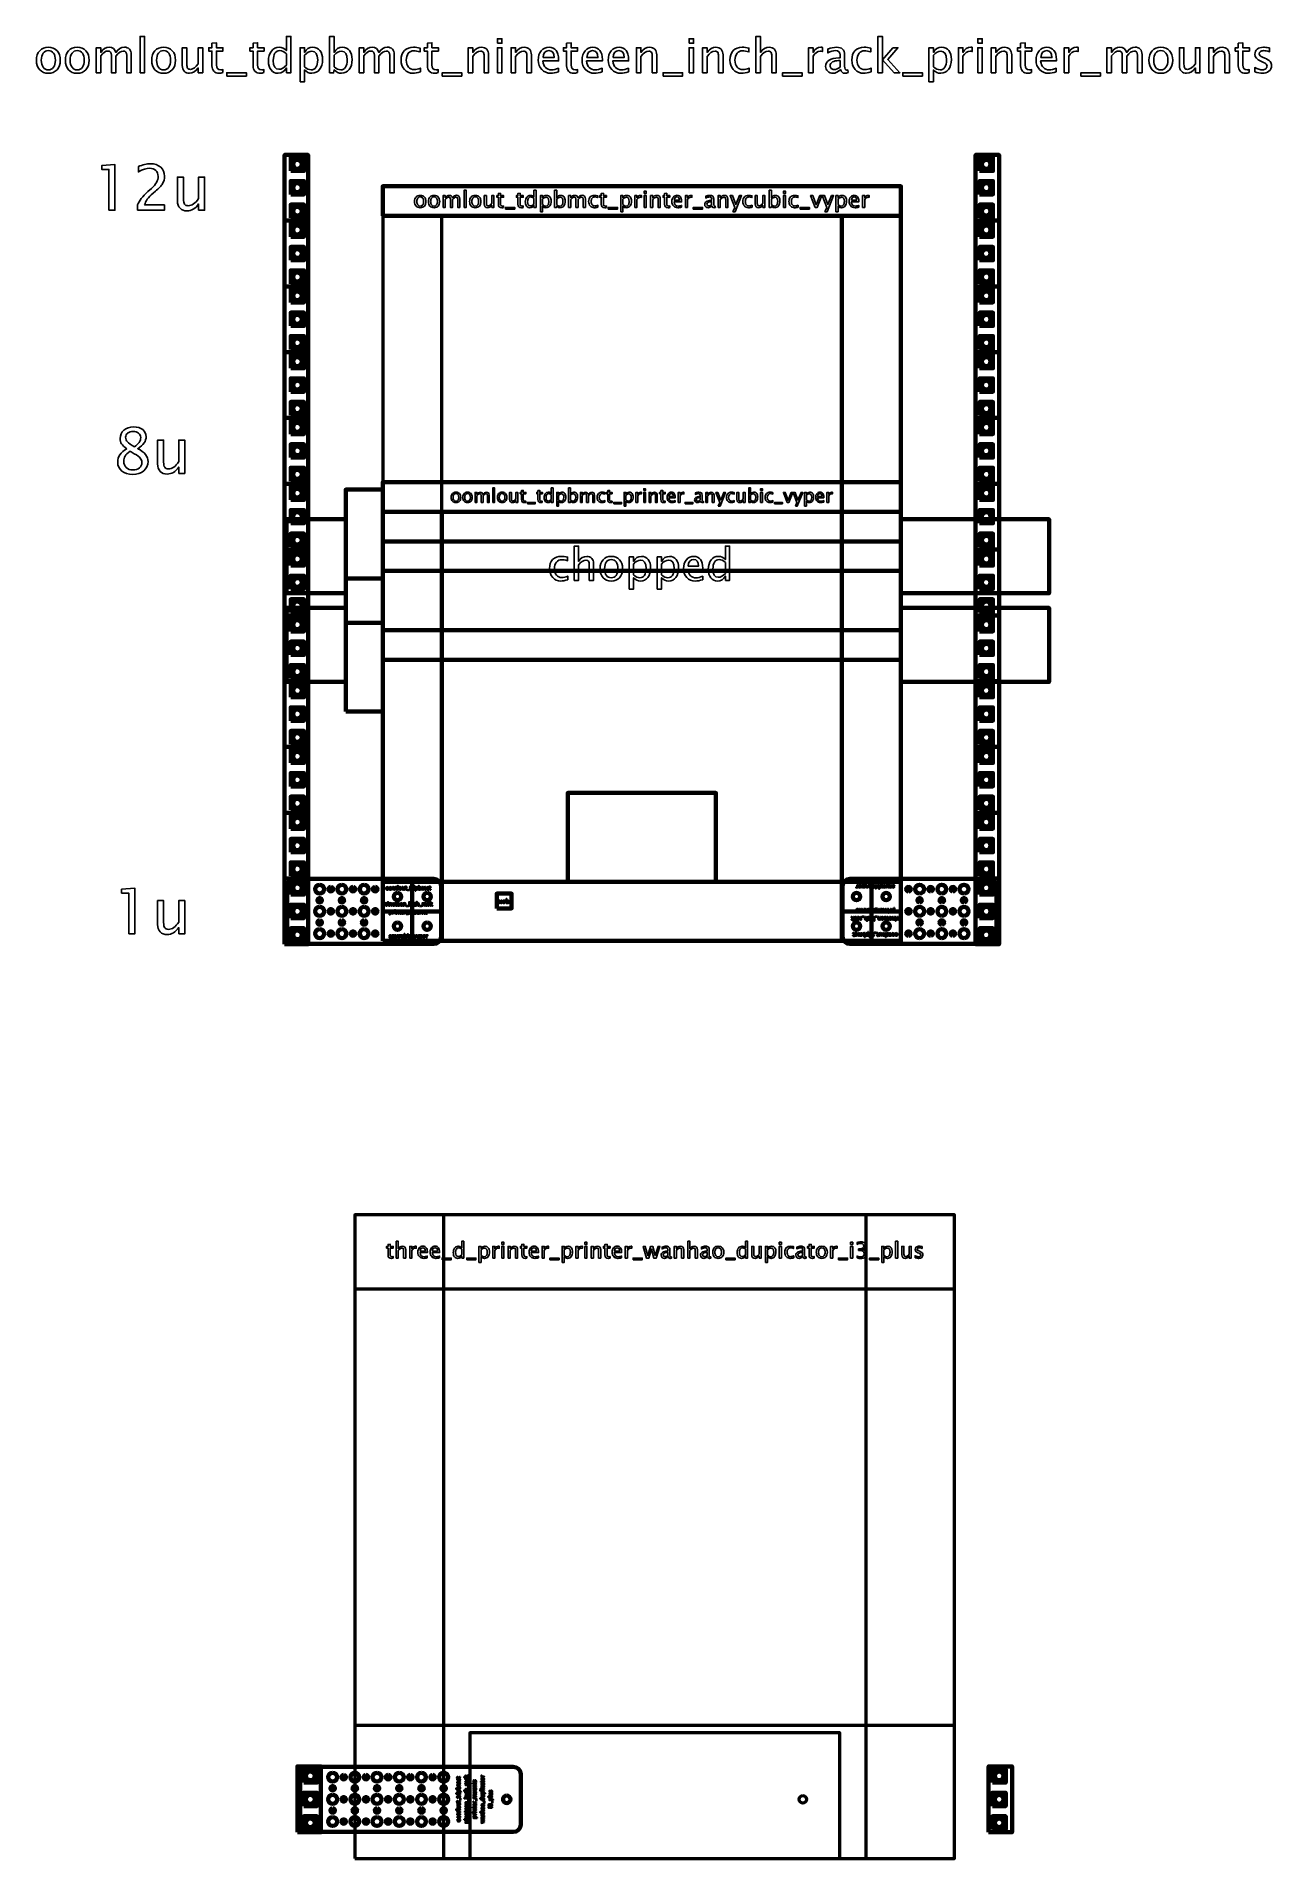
# Model space of a CAD drawing. Header units: centimetres. Extents: x -42 to 42, y -79 to 44.
import ezdxf

# ---------------------------------------------------------------- set-up
doc = ezdxf.new("R2010")
doc.units = ezdxf.units.CM
doc.header["$MEASUREMENT"] = 0
doc.layers.add('Layer 1', color=7, linetype='Continuous')

msp = doc.modelspace()

# ---------------------------------------------------------------- linework, layer by layer
at = {"layer": 'Layer 1', "color": 1, "lineweight": 106}
for points in [[(-25.00399, 31.6725), (-23.41649, 31.6725), (-23.41649, 36.1175), (-25.00399, 36.1175), (-25.00399, 31.6725)], [(-24.57998, 35.0325), (-23.67998, 35.0325), (-23.67998, 35.9325), (-24.57998, 35.9325), (-24.57998, 35.0325)], [(21.66849, 31.6725), (23.25599, 31.6725), (23.25599, 36.1175), (21.66849, 36.1175), (21.66849, 31.6725)], [(21.93202, 35.0325), (22.83202, 35.0325), (22.83202, 35.9325), (21.93202, 35.9325), (21.93202, 35.0325)], [(-24.57998, 33.445), (-23.67998, 33.445), (-23.67998, 34.345), (-24.57998, 34.345), (-24.57998, 33.445)], [(21.93202, 33.445), (22.83202, 33.445), (22.83202, 34.345), (21.93202, 34.345), (21.93202, 33.445)], [(-24.57998, 31.8575), (-23.67998, 31.8575), (-23.67998, 32.7575), (-24.57998, 32.7575), (-24.57998, 31.8575)], [(21.93202, 31.8575), (22.83202, 31.8575), (22.83202, 32.7575), (21.93202, 32.7575), (21.93202, 31.8575)], [(-25.00399, 27.2275), (-23.41649, 27.2275), (-23.41649, 31.6725), (-25.00399, 31.6725), (-25.00399, 27.2275)], [(-24.57998, 30.5875), (-23.67998, 30.5875), (-23.67998, 31.4875), (-24.57998, 31.4875), (-24.57998, 30.5875)], [(21.66849, 27.2275), (23.25599, 27.2275), (23.25599, 31.6725), (21.66849, 31.6725), (21.66849, 27.2275)], [(21.93202, 30.5875), (22.83202, 30.5875), (22.83202, 31.4875), (21.93202, 31.4875), (21.93202, 30.5875)], [(-24.57998, 29), (-23.67998, 29), (-23.67998, 29.9), (-24.57998, 29.9), (-24.57998, 29)], [(21.93202, 29), (22.83202, 29), (22.83202, 29.9), (21.93202, 29.9), (21.93202, 29)], [(-25.00399, 22.7825), (-23.41649, 22.7825), (-23.41649, 27.2275), (-25.00399, 27.2275), (-25.00399, 22.7825)], [(-24.57998, 27.4125), (-23.67998, 27.4125), (-23.67998, 28.3125), (-24.57998, 28.3125), (-24.57998, 27.4125)], [(21.66849, 22.7825), (23.25599, 22.7825), (23.25599, 27.2275), (21.66849, 27.2275), (21.66849, 22.7825)], [(21.93202, 27.4125), (22.83202, 27.4125), (22.83202, 28.3125), (21.93202, 28.3125), (21.93202, 27.4125)], [(-24.57998, 26.1425), (-23.67998, 26.1425), (-23.67998, 27.0425), (-24.57998, 27.0425), (-24.57998, 26.1425)], [(21.93202, 26.1425), (22.83202, 26.1425), (22.83202, 27.0425), (21.93202, 27.0425), (21.93202, 26.1425)], [(-24.57998, 24.555), (-23.67998, 24.555), (-23.67998, 25.455), (-24.57998, 25.455), (-24.57998, 24.555)], [(21.93202, 24.555), (22.83202, 24.555), (22.83202, 25.455), (21.93202, 25.455), (21.93202, 24.555)], [(-24.57998, 22.9675), (-23.67998, 22.9675), (-23.67998, 23.8675), (-24.57998, 23.8675), (-24.57998, 22.9675)], [(21.93202, 22.9675), (22.83202, 22.9675), (22.83202, 23.8675), (21.93202, 23.8675), (21.93202, 22.9675)], [(-25.00399, 18.3375), (-23.41649, 18.3375), (-23.41649, 22.7825), (-25.00399, 22.7825), (-25.00399, 18.3375)], [(-24.57998, 21.6975), (-23.67998, 21.6975), (-23.67998, 22.5975), (-24.57998, 22.5975), (-24.57998, 21.6975)], [(21.66849, 18.3375), (23.25599, 18.3375), (23.25599, 22.7825), (21.66849, 22.7825), (21.66849, 18.3375)], [(21.93202, 21.6975), (22.83202, 21.6975), (22.83202, 22.5975), (21.93202, 22.5975), (21.93202, 21.6975)], [(-24.57998, 20.11), (-23.67998, 20.11), (-23.67998, 21.01), (-24.57998, 21.01), (-24.57998, 20.11)], [(21.93202, 20.11), (22.83202, 20.11), (22.83202, 21.01), (21.93202, 21.01), (21.93202, 20.11)], [(-24.57998, 18.5225), (-23.67998, 18.5225), (-23.67998, 19.4225), (-24.57998, 19.4225), (-24.57998, 18.5225)], [(21.93202, 18.5225), (22.83202, 18.5225), (22.83202, 19.4225), (21.93202, 19.4225), (21.93202, 18.5225)], [(-25.00399, 13.8925), (-23.41649, 13.8925), (-23.41649, 18.3375), (-25.00399, 18.3375), (-25.00399, 13.8925)], [(-24.57998, 17.2525), (-23.67998, 17.2525), (-23.67998, 18.1525), (-24.57998, 18.1525), (-24.57998, 17.2525)], [(21.66849, 13.8925), (23.25599, 13.8925), (23.25599, 18.3375), (21.66849, 18.3375), (21.66849, 13.8925)], [(21.93202, 17.2525), (22.83202, 17.2525), (22.83202, 18.1525), (21.93202, 18.1525), (21.93202, 17.2525)], [(-24.57998, 15.665), (-23.67998, 15.665), (-23.67998, 16.565), (-24.57998, 16.565), (-24.57998, 15.665)], [(21.93202, 15.665), (22.83202, 15.665), (22.83202, 16.565), (21.93202, 16.565), (21.93202, 15.665)], [(-24.57998, 14.0775), (-23.67998, 14.0775), (-23.67998, 14.9775), (-24.57998, 14.9775), (-24.57998, 14.0775)], [(21.93202, 14.0775), (22.83202, 14.0775), (22.83202, 14.9775), (21.93202, 14.9775), (21.93202, 14.0775)], [(-25.00399, 9.4475), (-23.41649, 9.4475), (-23.41649, 13.8925), (-25.00399, 13.8925), (-25.00399, 9.4475)], [(-24.57998, 12.8075), (-23.67998, 12.8075), (-23.67998, 13.7075), (-24.57998, 13.7075), (-24.57998, 12.8075)], [(21.66849, 9.4475), (23.25599, 9.4475), (23.25599, 13.8925), (21.66849, 13.8925), (21.66849, 9.4475)], [(21.93202, 12.8075), (22.83202, 12.8075), (22.83202, 13.7075), (21.93202, 13.7075), (21.93202, 12.8075)], [(-24.57998, 11.22), (-23.67998, 11.22), (-23.67998, 12.12), (-24.57998, 12.12), (-24.57998, 11.22)], [(21.93202, 11.22), (22.83202, 11.22), (22.83202, 12.12), (21.93202, 12.12), (21.93202, 11.22)], [(-24.57998, 9.6325), (-23.67998, 9.6325), (-23.67998, 10.5325), (-24.57998, 10.5325), (-24.57998, 9.6325)], [(21.93202, 9.6325), (22.83202, 9.6325), (22.83202, 10.5325), (21.93202, 10.5325), (21.93202, 9.6325)], [(-25.00399, 5.0025), (-23.41649, 5.0025), (-23.41649, 9.4475), (-25.00399, 9.4475), (-25.00399, 5.0025)], [(-24.57998, 8.3625), (-23.67998, 8.3625), (-23.67998, 9.2625), (-24.57998, 9.2625), (-24.57998, 8.3625)], [(21.66849, 5.0025), (23.25599, 5.0025), (23.25599, 9.4475), (21.66849, 9.4475), (21.66849, 5.0025)], [(21.93202, 8.3625), (22.83202, 8.3625), (22.83202, 9.2625), (21.93202, 9.2625), (21.93202, 8.3625)], [(-24.57998, 6.775), (-23.67998, 6.775), (-23.67998, 7.675), (-24.57998, 7.675), (-24.57998, 6.775)], [(21.93202, 6.775), (22.83202, 6.775), (22.83202, 7.675), (21.93202, 7.675), (21.93202, 6.775)], [(-25.00399, 0.5575), (-23.41649, 0.5575), (-23.41649, 5.0025), (-25.00399, 5.0025), (-25.00399, 0.5575)], [(-24.57998, 5.1875), (-23.67998, 5.1875), (-23.67998, 6.0875), (-24.57998, 6.0875), (-24.57998, 5.1875)], [(21.66849, 0.5575), (23.25599, 0.5575), (23.25599, 5.0025), (21.66849, 5.0025), (21.66849, 0.5575)], [(21.93202, 5.1875), (22.83202, 5.1875), (22.83202, 6.0875), (21.93202, 6.0875), (21.93202, 5.1875)], [(-24.57998, 3.9175), (-23.67998, 3.9175), (-23.67998, 4.8175), (-24.57998, 4.8175), (-24.57998, 3.9175)], [(21.93202, 3.9175), (22.83202, 3.9175), (22.83202, 4.8175), (21.93202, 4.8175), (21.93202, 3.9175)], [(-24.57998, 2.33), (-23.67998, 2.33), (-23.67998, 3.23), (-24.57998, 3.23), (-24.57998, 2.33)], [(21.93202, 2.33), (22.83202, 2.33), (22.83202, 3.23), (21.93202, 3.23), (21.93202, 2.33)], [(-24.57998, 0.7425), (-23.67998, 0.7425), (-23.67998, 1.6425), (-24.57998, 1.6425), (-24.57998, 0.7425)], [(21.93202, 0.7425), (22.83202, 0.7425), (22.83202, 1.6425), (21.93202, 1.6425), (21.93202, 0.7425)], [(-25.00399, -3.8875), (-23.41649, -3.8875), (-23.41649, 0.5575), (-25.00399, 0.5575), (-25.00399, -3.8875)], [(-24.57998, -0.5275), (-23.67998, -0.5275), (-23.67998, 0.3725), (-24.57998, 0.3725), (-24.57998, -0.5275)], [(21.66849, -3.8875), (23.25599, -3.8875), (23.25599, 0.5575), (21.66849, 0.5575), (21.66849, -3.8875)], [(21.93202, -0.5275), (22.83202, -0.5275), (22.83202, 0.3725), (21.93202, 0.3725), (21.93202, -0.5275)], [(-24.57998, -2.115), (-23.67998, -2.115), (-23.67998, -1.215), (-24.57998, -1.215), (-24.57998, -2.115)], [(21.93202, -2.115), (22.83202, -2.115), (22.83202, -1.215), (21.93202, -1.215), (21.93202, -2.115)], [(-24.57998, -3.7025), (-23.67998, -3.7025), (-23.67998, -2.8025), (-24.57998, -2.8025), (-24.57998, -3.7025)], [(21.93202, -3.7025), (22.83202, -3.7025), (22.83202, -2.8025), (21.93202, -2.8025), (21.93202, -3.7025)], [(-25.00399, -8.3325), (-23.41649, -8.3325), (-23.41649, -3.8875), (-25.00399, -3.8875), (-25.00399, -8.3325)], [(-24.57998, -4.9725), (-23.67998, -4.9725), (-23.67998, -4.0725), (-24.57998, -4.0725), (-24.57998, -4.9725)], [(21.66849, -8.3325), (23.25599, -8.3325), (23.25599, -3.8875), (21.66849, -3.8875), (21.66849, -8.3325)], [(21.93202, -4.9725), (22.83202, -4.9725), (22.83202, -4.0725), (21.93202, -4.0725), (21.93202, -4.9725)], [(-24.57998, -6.56), (-23.67998, -6.56), (-23.67998, -5.66), (-24.57998, -5.66), (-24.57998, -6.56)], [(21.93202, -6.56), (22.83202, -6.56), (22.83202, -5.66), (21.93202, -5.66), (21.93202, -6.56)], [(-24.57998, -8.1475), (-23.67998, -8.1475), (-23.67998, -7.2475), (-24.57998, -7.2475), (-24.57998, -8.1475)], [(21.93202, -8.1475), (22.83202, -8.1475), (22.83202, -7.2475), (21.93202, -7.2475), (21.93202, -8.1475)], [(-25.00399, -12.7775), (-23.41649, -12.7775), (-23.41649, -8.3325), (-25.00399, -8.3325), (-25.00399, -12.7775)], [(-24.57998, -9.4175), (-23.67998, -9.4175), (-23.67998, -8.5175), (-24.57998, -8.5175), (-24.57998, -9.4175)], [(21.66849, -12.7775), (23.25599, -12.7775), (23.25599, -8.3325), (21.66849, -8.3325), (21.66849, -12.7775)], [(21.93202, -9.4175), (22.83202, -9.4175), (22.83202, -8.5175), (21.93202, -8.5175), (21.93202, -9.4175)], [(-24.57998, -11.005), (-23.67998, -11.005), (-23.67998, -10.105), (-24.57998, -10.105), (-24.57998, -11.005)], [(21.93202, -11.005), (22.83202, -11.005), (22.83202, -10.105), (21.93202, -10.105), (21.93202, -11.005)], [(-24.57998, -12.5925), (-23.67998, -12.5925), (-23.67998, -11.6925), (-24.57998, -11.6925), (-24.57998, -12.5925)], [(21.93202, -12.5925), (22.83202, -12.5925), (22.83202, -11.6925), (21.93202, -11.6925), (21.93202, -12.5925)], [(-25.00399, -17.2225), (-23.41649, -17.2225), (-23.41649, -12.7775), (-25.00399, -12.7775), (-25.00399, -17.2225)], [(-24.57998, -13.8625), (-23.67998, -13.8625), (-23.67998, -12.9625), (-24.57998, -12.9625), (-24.57998, -13.8625)], [(21.66849, -17.2225), (23.25599, -17.2225), (23.25599, -12.7775), (21.66849, -12.7775), (21.66849, -17.2225)], [(21.93202, -13.8625), (22.83202, -13.8625), (22.83202, -12.9625), (21.93202, -12.9625), (21.93202, -13.8625)], [(-24.57998, -15.45), (-23.67998, -15.45), (-23.67998, -14.55), (-24.57998, -14.55), (-24.57998, -15.45)], [(21.93202, -15.45), (22.83202, -15.45), (22.83202, -14.55), (21.93202, -14.55), (21.93202, -15.45)], [(-24.57998, -17.0375), (-23.67998, -17.0375), (-23.67998, -16.1375), (-24.57998, -16.1375), (-24.57998, -17.0375)], [(21.93202, -17.0375), (22.83202, -17.0375), (22.83202, -16.1375), (21.93202, -16.1375), (21.93202, -17.0375)], [(-24.12999, -77.2225), (-22.54249, -77.2225), (-22.54249, -72.7775), (-24.12999, -72.7775), (-24.12999, -77.2225)], [(-23.70598, -73.8625), (-22.80598, -73.8625), (-22.80598, -72.9625), (-23.70598, -72.9625), (-23.70598, -73.8625)], [(22.54249, -77.2225), (24.12999, -77.2225), (24.12999, -72.7775), (22.54249, -72.7775), (22.54249, -77.2225)], [(22.80602, -73.8625), (23.70602, -73.8625), (23.70602, -72.9625), (22.80602, -72.9625), (22.80602, -73.8625)], [(-23.70598, -75.45), (-22.80598, -75.45), (-22.80598, -74.55), (-23.70598, -74.55), (-23.70598, -75.45)], [(22.80602, -75.45), (23.70602, -75.45), (23.70602, -74.55), (22.80602, -74.55), (22.80602, -75.45)], [(-23.70598, -77.0375), (-22.80598, -77.0375), (-22.80598, -76.1375), (-23.70598, -76.1375), (-23.70598, -77.0375)], [(22.80602, -77.0375), (23.70602, -77.0375), (23.70602, -76.1375), (22.80602, -76.1375), (22.80602, -77.0375)]]:
    msp.add_lwpolyline(points, close=True, dxfattribs=at)
at = {"layer": 'Layer 1', "color": 5, "lineweight": 106}
for points in [[(-18.374, 32), (16.626, 32), (16.626, 34), (-18.374, 34), (-18.374, 32)], [(12.626, -13), (16.626, -13), (16.626, 32), (12.626, 32), (12.626, -13)], [(-20.874, 4.5), (-18.374, 4.5), (-18.374, 13.5), (-20.874, 13.5), (-20.874, 4.5)], [(-24.874, 6.5), (-20.874, 6.5), (-20.874, 11.5), (-24.874, 11.5), (-24.874, 6.5)], [(16.626, 6.5), (26.626, 6.5), (26.626, 11.5), (16.626, 11.5), (16.626, 6.5)], [(-18.374, 8), (16.626, 8), (16.626, 10), (-18.374, 10), (-18.374, 8)], [(-18.37401, -17), (-14.37401, -17), (-14.37401, -13), (-18.37401, -13), (-18.37401, -17)], [(-18.37401, -15), (-16.37401, -15), (-16.37401, -13), (-18.37401, -13), (-18.37401, -15)], [(-18.374, -17), (16.626, -17), (16.626, -13), (-18.374, -13), (-18.374, -17)], [(-16.37401, -15), (-14.37401, -15), (-14.37401, -13), (-16.37401, -13), (-16.37401, -15)], [(12.626, -17), (16.626, -17), (16.626, -13), (12.626, -13), (12.626, -17)], [(12.626, -15), (14.626, -15), (14.626, -13), (12.626, -13), (12.626, -15)], [(14.626, -15), (16.626, -15), (16.626, -13), (14.626, -13), (14.626, -15)], [(-10.67401, -14.8), (-9.67401, -14.8), (-9.67401, -13.8), (-10.67401, -13.8), (-10.67401, -14.8)], [(-18.37401, -17), (-16.37401, -17), (-16.37401, -15), (-18.37401, -15), (-18.37401, -17)], [(-16.37401, -17), (-14.37401, -17), (-14.37401, -15), (-16.37401, -15), (-16.37401, -17)], [(12.626, -17), (14.626, -17), (14.626, -15), (12.626, -15), (12.626, -17)], [(14.626, -17), (16.626, -17), (16.626, -15), (14.626, -15), (14.626, -17)]]:
    msp.add_lwpolyline(points, close=True, dxfattribs=at)
at = {"layer": 'Layer 1', "color": 3, "lineweight": 53}
for points in [[(-18.374, -13), (-14.374, -13), (-14.374, 32), (-18.374, 32), (-18.374, -13)], [(-20.25, -79), (-14.25, -79), (-14.25, -35.5), (-20.25, -35.5), (-20.25, -79)], [(-20.25, -40.5), (20.25, -40.5), (20.25, -35.5), (-20.25, -35.5), (-20.25, -40.5)], [(14.25, -79), (20.25, -79), (20.25, -35.5), (14.25, -35.5), (14.25, -79)], [(-20.25, -79), (20.25, -79), (20.25, -70), (-20.25, -70), (-20.25, -79)], [(-12.49999, -79), (12.50001, -79), (12.50001, -70.5), (-12.49999, -70.5), (-12.49999, -79)]]:
    msp.add_lwpolyline(points, close=True, dxfattribs=at)
at = {"layer": 'Layer 1', "color": 30, "lineweight": 106}
for points in [[(-18.37401, 11.99999), (16.62599, 11.99999), (16.62599, 13.99999), (-18.37401, 13.99999), (-18.37401, 11.99999)], [(-20.87401, -1.50001), (-18.37401, -1.50001), (-18.37401, 7.49999), (-20.87401, 7.49999), (-20.87401, -1.50001)], [(-24.87401, 0.49999), (-20.87401, 0.49999), (-20.87401, 5.49999), (-24.87401, 5.49999), (-24.87401, 0.49999)], [(16.62599, 0.49999), (26.62599, 0.49999), (26.62599, 5.49999), (16.62599, 5.49999), (16.62599, 0.49999)], [(-18.37401, 1.99999), (16.62599, 1.99999), (16.62599, 3.99999), (-18.37401, 3.99999), (-18.37401, 1.99999)], [(-5.87394, -13.00001), (4.12606, -13.00001), (4.12606, -7.00001), (-5.87394, -7.00001), (-5.87394, -13.00001)], [(-18.37402, -17.00001), (-14.37402, -17.00001), (-14.37402, -13.00001), (-18.37402, -13.00001), (-18.37402, -17.00001)], [(-18.37402, -15.00001), (-16.37402, -15.00001), (-16.37402, -13.00001), (-18.37402, -13.00001), (-18.37402, -15.00001)], [(-18.37401, -17.00001), (16.62599, -17.00001), (16.62599, -13.00001), (-18.37401, -13.00001), (-18.37401, -17.00001)], [(-16.37402, -15.00001), (-14.37402, -15.00001), (-14.37402, -13.00001), (-16.37402, -13.00001), (-16.37402, -15.00001)], [(12.62599, -17.00001), (16.62599, -17.00001), (16.62599, -13.00001), (12.62599, -13.00001), (12.62599, -17.00001)], [(12.62599, -15.00001), (14.62599, -15.00001), (14.62599, -13.00001), (12.62599, -13.00001), (12.62599, -15.00001)], [(14.62599, -15.00001), (16.62599, -15.00001), (16.62599, -13.00001), (14.62599, -13.00001), (14.62599, -15.00001)], [(-18.37402, -17.00001), (-16.37402, -17.00001), (-16.37402, -15.00001), (-18.37402, -15.00001), (-18.37402, -17.00001)], [(-16.37402, -17.00001), (-14.37402, -17.00001), (-14.37402, -15.00001), (-16.37402, -15.00001), (-16.37402, -17.00001)], [(12.62599, -17.00001), (14.62599, -17.00001), (14.62599, -15.00001), (12.62599, -15.00001), (12.62599, -17.00001)], [(14.62599, -17.00001), (16.62599, -17.00001), (16.62599, -15.00001), (14.62599, -15.00001), (14.62599, -17.00001)]]:
    msp.add_lwpolyline(points, close=True, dxfattribs=at)
at = {"layer": 'Layer 1', "color": 1, "lineweight": 106}
for centre in [(-24.12998, 35.4825), (22.38202, 35.4825), (-24.12998, 33.895), (22.38202, 33.895), (-24.12998, 32.3075), (22.38202, 32.3075), (-24.12998, 31.0375), (22.38202, 31.0375), (-24.12998, 29.45), (22.38202, 29.45), (-24.12998, 27.8625), (22.38202, 27.8625), (-24.12998, 26.5925), (22.38202, 26.5925), (-24.12998, 25.005), (22.38202, 25.005), (-24.12998, 23.4175), (22.38202, 23.4175), (-24.12998, 22.1475), (22.38202, 22.1475), (-24.12998, 20.56), (22.38202, 20.56), (-24.12998, 18.9725), (22.38202, 18.9725), (-24.12998, 17.7025), (22.38202, 17.7025), (-24.12998, 16.115), (22.38202, 16.115), (-24.12998, 14.5275), (22.38202, 14.5275), (-24.12998, 13.2575), (22.38202, 13.2575), (-24.12998, 11.67), (22.38202, 11.67), (-24.12998, 10.0825), (22.38202, 10.0825), (-24.12998, 8.8125), (22.38202, 8.8125), (-24.12998, 7.225), (22.38202, 7.225), (-24.12998, 5.6375), (22.38202, 5.6375), (-24.12998, 4.3675), (22.38202, 4.3675), (-24.12998, 2.78), (22.38202, 2.78), (-24.12998, 1.1925), (22.38202, 1.1925), (-24.12998, -0.0775), (22.38202, -0.0775), (-24.12998, -1.665), (22.38202, -1.665), (-24.12998, -3.2525), (22.38202, -3.2525), (-24.12998, -4.5225), (22.38202, -4.5225), (-24.12998, -6.11), (22.38202, -6.11), (-24.12998, -7.6975), (22.38202, -7.6975), (-24.12998, -8.9675), (22.38202, -8.9675), (-24.12998, -10.555), (22.38202, -10.555), (-24.12998, -12.1425), (22.38202, -12.1425), (-24.12998, -13.4125), (22.38202, -13.4125), (-24.12998, -15), (22.38202, -15), (-24.12998, -16.5875), (22.38202, -16.5875), (-23.25598, -73.4125), (23.25602, -73.4125), (-23.25598, -75), (23.25602, -75), (-23.25598, -76.5875), (23.25602, -76.5875)]:
    msp.add_ellipse(centre, major_axis=(0, 0.3), ratio=1, dxfattribs=at)
at = {"layer": 'Layer 1', "lineweight": 106}
for centre, major_axis in [((-24.12998, -13.4125), (0, 0.3)), ((-22.62999, -13.50001), (0, 0.30001)), ((-21.88, -13.5), (0, 0.15)), ((-21.12999, -13.50001), (0, 0.30001)), ((-20.38, -13.5), (0, 0.15)), ((-19.62999, -13.50001), (0, 0.30001)), ((-18.88, -13.5), (0, 0.15)), ((-24.12999, -15.00001), (0, 0.30001)), ((-22.62999, -15.00001), (0, 0.30001)), ((-22.63, -14.25), (0, 0.15)), ((-21.12999, -15.00001), (0, 0.30001)), ((-21.13, -14.25), (0, 0.15)), ((-19.62999, -15.00001), (0, 0.30001)), ((-19.63, -14.25), (0, 0.15)), ((-17.374, -13.99999), (0, 0.25)), ((-15.37401, -14), (0, 0.25)), ((-22.63, -15.75), (0, 0.15)), ((-21.88, -15), (0, 0.15)), ((-21.13, -15.75), (0, 0.15)), ((-20.38, -15), (0, 0.15)), ((-19.63, -15.75), (0, 0.15)), ((-18.88, -15), (0, 0.15)), ((-17.37401, -16), (0, 0.25)), ((-15.374, -15.99999), (0, 0.25)), ((-24.12998, -16.5875), (0, 0.3)), ((-22.62999, -16.50001), (0, 0.30001)), ((-21.88, -16.5), (0, 0.15)), ((-21.12999, -16.50001), (0, 0.30001)), ((-20.38, -16.5), (0, 0.15)), ((-19.62999, -16.50001), (0, 0.30001)), ((-18.88, -16.5), (0, 0.15)), ((-23.25598, -73.4125), (0, 0.3)), ((-21.75599, -73.50001), (0, 0.30001)), ((-21.006, -73.5), (0, 0.15)), ((-20.25599, -73.50001), (0, 0.30001)), ((-19.506, -73.5), (0, 0.15)), ((-18.75599, -73.50001), (0, 0.30001)), ((-18.006, -73.5), (0, 0.15)), ((-17.25599, -73.50001), (0, 0.30001)), ((-16.506, -73.5), (0, 0.15)), ((-15.75599, -73.50001), (0, 0.30001)), ((-15.006, -73.5), (0, 0.15)), ((-14.25599, -73.50001), (0, 0.30001)), ((-23.25599, -75.00001), (0, 0.30001)), ((-21.75599, -75.00001), (0, 0.30001)), ((-21.756, -74.25), (0, 0.15)), ((-21.006, -75), (0, 0.15)), ((-20.25599, -75.00001), (0, 0.30001)), ((-20.256, -74.25), (0, 0.15)), ((-19.506, -75), (0, 0.15)), ((-18.75599, -75.00001), (0, 0.30001)), ((-18.756, -74.25), (0, 0.15)), ((-18.006, -75), (0, 0.15)), ((-17.25599, -75.00001), (0, 0.30001)), ((-17.256, -74.25), (0, 0.15)), ((-16.506, -75), (0, 0.15)), ((-15.75599, -75.00001), (0, 0.30001)), ((-15.756, -74.25), (0, 0.15)), ((-15.006, -75), (0, 0.15)), ((-14.25599, -75.00001), (0, 0.30001)), ((-14.256, -74.25), (0, 0.15)), ((-10, -75), (0, 0.25)), ((-23.25598, -76.5875), (0, 0.3)), ((-21.75599, -76.50001), (0, 0.30001)), ((-21.756, -75.75), (0, 0.15)), ((-20.25599, -76.50001), (0, 0.30001)), ((-20.256, -75.75), (0, 0.15)), ((-18.75599, -76.50001), (0, 0.30001)), ((-18.756, -75.75), (0, 0.15)), ((-17.25599, -76.50001), (0, 0.30001)), ((-17.256, -75.75), (0, 0.15)), ((-15.75599, -76.50001), (0, 0.30001)), ((-15.756, -75.75), (0, 0.15)), ((-14.25599, -76.50001), (0, 0.30001)), ((-14.256, -75.75), (0, 0.15)), ((-21.006, -76.5), (0, 0.15)), ((-19.506, -76.5), (0, 0.15)), ((-18.006, -76.5), (0, 0.15)), ((-16.506, -76.5), (0, 0.15)), ((-15.006, -76.5), (0, 0.15))]:
    msp.add_ellipse(centre, major_axis=major_axis, ratio=1, dxfattribs=at)
at = {"layer": 'Layer 1', "color": 30, "lineweight": 106}
for centre in [(-17.37401, -14), (-15.37401, -14), (13.626, -14), (15.626, -14), (-17.37401, -16), (-15.37401, -16), (13.626, -16), (15.626, -16)]:
    msp.add_ellipse(centre, major_axis=(0, 0.25), ratio=1, dxfattribs=at)
at = {"layer": 'Layer 1', "color": 5, "lineweight": 106}
for centre in [(-17.374, -13.99999), (-15.374, -13.99999), (13.62601, -13.99999), (15.62601, -13.99999), (-17.374, -15.99999), (-15.374, -15.99999), (13.62601, -15.99999), (15.62601, -15.99999)]:
    msp.add_ellipse(centre, major_axis=(0, 0.25), ratio=1, dxfattribs=at)
at = {"layer": 'Layer 1', "color": 3, "lineweight": 53}
for centre in [(-10, -75), (10, -75)]:
    msp.add_ellipse(centre, major_axis=(0, 0.25), ratio=1, dxfattribs=at)
at = {"layer": 'Layer 1'}
for points, knots in [([(-40.95332, 41.63234), (-41.20045, 41.63234), (-41.39624, 41.71119), (-41.54017, 41.86888), (-41.54017, 41.86888), (-41.68463, 42.02657), (-41.7566, 42.24088), (-41.7566, 42.51129), (-41.7566, 42.51129), (-41.7566, 42.78116), (-41.68463, 42.99494), (-41.54017, 43.15211), (-41.54017, 43.15211), (-41.39624, 43.30927), (-41.20045, 43.38812), (-40.95332, 43.38812), (-40.95332, 43.38812), (-40.7062, 43.38812), (-40.51041, 43.30927), (-40.36648, 43.15211), (-40.36648, 43.15211), (-40.22202, 42.99494), (-40.15005, 42.78116), (-40.15005, 42.51129), (-40.15005, 42.51129), (-40.15005, 42.24088), (-40.22202, 42.02657), (-40.36648, 41.86888), (-40.36648, 41.86888), (-40.51041, 41.71119), (-40.7062, 41.63234), (-40.95332, 41.63234)], [0, 0, 0, 0, 0.111111111, 0.111111111, 0.111111111, 0.111111111, 0.222222222, 0.222222222, 0.222222222, 0.222222222, 0.333333333, 0.333333333, 0.333333333, 0.333333333, 0.444444444, 0.444444444, 0.444444444, 0.444444444, 0.555555556, 0.555555556, 0.555555556, 0.555555556, 0.666666667, 0.666666667, 0.666666667, 0.666666667, 0.777777778, 0.777777778, 0.777777778, 0.777777778, 1, 1, 1, 1]), ([(-40.95385, 41.86094), (-40.80304, 41.86094), (-40.68557, 41.91756), (-40.60196, 42.03133), (-40.60196, 42.03133), (-40.51888, 42.14457), (-40.47707, 42.30491), (-40.47707, 42.51129), (-40.47707, 42.51129), (-40.47707, 42.71713), (-40.51888, 42.87694), (-40.60196, 42.99018), (-40.60196, 42.99018), (-40.68557, 43.10289), (-40.80304, 43.15952), (-40.95385, 43.15952), (-40.95385, 43.15952), (-41.1052, 43.15952), (-41.22267, 43.10289), (-41.30522, 42.99018), (-41.30522, 42.99018), (-41.3883, 42.87694), (-41.42957, 42.71713), (-41.42957, 42.51129), (-41.42957, 42.51129), (-41.42957, 42.30491), (-41.3883, 42.14457), (-41.30522, 42.03133), (-41.30522, 42.03133), (-41.22267, 41.91756), (-41.1052, 41.86094), (-40.95385, 41.86094)], [0, 0, 0, 0, 0.111111111, 0.111111111, 0.111111111, 0.111111111, 0.222222222, 0.222222222, 0.222222222, 0.222222222, 0.333333333, 0.333333333, 0.333333333, 0.333333333, 0.444444444, 0.444444444, 0.444444444, 0.444444444, 0.555555556, 0.555555556, 0.555555556, 0.555555556, 0.666666667, 0.666666667, 0.666666667, 0.666666667, 0.777777778, 0.777777778, 0.777777778, 0.777777778, 1, 1, 1, 1]), ([(-39.00281, 41.63234), (-39.24994, 41.63234), (-39.44573, 41.71119), (-39.58966, 41.86888), (-39.58966, 41.86888), (-39.73412, 42.02657), (-39.80609, 42.24088), (-39.80609, 42.51129), (-39.80609, 42.51129), (-39.80609, 42.78116), (-39.73412, 42.99494), (-39.58966, 43.15211), (-39.58966, 43.15211), (-39.44573, 43.30927), (-39.24994, 43.38812), (-39.00281, 43.38812), (-39.00281, 43.38812), (-38.75569, 43.38812), (-38.5599, 43.30927), (-38.41597, 43.15211), (-38.41597, 43.15211), (-38.27151, 42.99494), (-38.19954, 42.78116), (-38.19954, 42.51129), (-38.19954, 42.51129), (-38.19954, 42.24088), (-38.27151, 42.02657), (-38.41597, 41.86888), (-38.41597, 41.86888), (-38.5599, 41.71119), (-38.75569, 41.63234), (-39.00281, 41.63234)], [0, 0, 0, 0, 0.111111111, 0.111111111, 0.111111111, 0.111111111, 0.222222222, 0.222222222, 0.222222222, 0.222222222, 0.333333333, 0.333333333, 0.333333333, 0.333333333, 0.444444444, 0.444444444, 0.444444444, 0.444444444, 0.555555556, 0.555555556, 0.555555556, 0.555555556, 0.666666667, 0.666666667, 0.666666667, 0.666666667, 0.777777778, 0.777777778, 0.777777778, 0.777777778, 1, 1, 1, 1]), ([(-39.00334, 41.86094), (-38.85253, 41.86094), (-38.73506, 41.91756), (-38.65145, 42.03133), (-38.65145, 42.03133), (-38.56837, 42.14457), (-38.52656, 42.30491), (-38.52656, 42.51129), (-38.52656, 42.51129), (-38.52656, 42.71713), (-38.56837, 42.87694), (-38.65145, 42.99018), (-38.65145, 42.99018), (-38.73506, 43.10289), (-38.85253, 43.15952), (-39.00334, 43.15952), (-39.00334, 43.15952), (-39.15469, 43.15952), (-39.27216, 43.10289), (-39.35471, 42.99018), (-39.35471, 42.99018), (-39.43779, 42.87694), (-39.47906, 42.71713), (-39.47906, 42.51129), (-39.47906, 42.51129), (-39.47906, 42.30491), (-39.43779, 42.14457), (-39.35471, 42.03133), (-39.35471, 42.03133), (-39.27216, 41.91756), (-39.15469, 41.86094), (-39.00334, 41.86094)], [0, 0, 0, 0, 0.111111111, 0.111111111, 0.111111111, 0.111111111, 0.222222222, 0.222222222, 0.222222222, 0.222222222, 0.333333333, 0.333333333, 0.333333333, 0.333333333, 0.444444444, 0.444444444, 0.444444444, 0.444444444, 0.555555556, 0.555555556, 0.555555556, 0.555555556, 0.666666667, 0.666666667, 0.666666667, 0.666666667, 0.777777778, 0.777777778, 0.777777778, 0.777777778, 1, 1, 1, 1]), ([(-37.72223, 41.67044), (-37.72223, 41.67044), (-37.72223, 43.35319), (-37.72223, 43.35319), (-37.72223, 43.35319), (-37.72223, 43.35319), (-37.41743, 43.35319), (-37.41743, 43.35319), (-37.41743, 43.35319), (-37.41743, 43.35319), (-37.41743, 43.03516), (-37.41743, 43.03516), (-37.41743, 43.03516), (-37.26873, 43.27064), (-37.07823, 43.38812), (-36.84487, 43.38812), (-36.84487, 43.38812), (-36.61998, 43.38812), (-36.46705, 43.27064), (-36.38555, 43.03516), (-36.38555, 43.03516), (-36.24109, 43.27276), (-36.05271, 43.39129), (-35.82146, 43.39129), (-35.82146, 43.39129), (-35.67383, 43.39129), (-35.559, 43.3479), (-35.47698, 43.26059), (-35.47698, 43.26059), (-35.39495, 43.17327), (-35.35368, 43.05104), (-35.35368, 42.89387), (-35.35368, 42.89387), (-35.35368, 42.89387), (-35.35368, 41.67044), (-35.35368, 41.67044), (-35.35368, 41.67044), (-35.35368, 41.67044), (-35.65848, 41.67044), (-35.65848, 41.67044), (-35.65848, 41.67044), (-35.65848, 41.67044), (-35.65848, 42.8436), (-35.65848, 42.8436), (-35.65848, 42.8436), (-35.65848, 43.03516), (-35.73468, 43.13094), (-35.88708, 43.13094), (-35.88708, 43.13094), (-36.0453, 43.13094), (-36.21146, 43.01929), (-36.38555, 42.79545), (-36.38555, 42.79545), (-36.38555, 42.79545), (-36.38555, 41.67044), (-36.38555, 41.67044), (-36.38555, 41.67044), (-36.38555, 41.67044), (-36.69035, 41.67044), (-36.69035, 41.67044), (-36.69035, 41.67044), (-36.69035, 41.67044), (-36.69035, 42.84466), (-36.69035, 42.84466), (-36.69035, 42.84466), (-36.69035, 43.03781), (-36.76761, 43.13412), (-36.92266, 43.13412), (-36.92266, 43.13412), (-37.07665, 43.13412), (-37.24175, 43.02193), (-37.41743, 42.79704), (-37.41743, 42.79704), (-37.41743, 42.79704), (-37.41743, 41.67044), (-37.41743, 41.67044), (-37.41743, 41.67044), (-37.41743, 41.67044), (-37.72223, 41.67044), (-37.72223, 41.67044)], [0, 0, 0, 0, 0.047619048, 0.047619048, 0.047619048, 0.047619048, 0.095238095, 0.095238095, 0.095238095, 0.095238095, 0.142857143, 0.142857143, 0.142857143, 0.142857143, 0.19047619, 0.19047619, 0.19047619, 0.19047619, 0.238095238, 0.238095238, 0.238095238, 0.238095238, 0.285714286, 0.285714286, 0.285714286, 0.285714286, 0.333333333, 0.333333333, 0.333333333, 0.333333333, 0.380952381, 0.380952381, 0.380952381, 0.380952381, 0.428571429, 0.428571429, 0.428571429, 0.428571429, 0.476190476, 0.476190476, 0.476190476, 0.476190476, 0.523809524, 0.523809524, 0.523809524, 0.523809524, 0.571428571, 0.571428571, 0.571428571, 0.571428571, 0.619047619, 0.619047619, 0.619047619, 0.619047619, 0.666666667, 0.666666667, 0.666666667, 0.666666667, 0.714285714, 0.714285714, 0.714285714, 0.714285714, 0.761904762, 0.761904762, 0.761904762, 0.761904762, 0.80952381, 0.80952381, 0.80952381, 0.80952381, 0.857142857, 0.857142857, 0.857142857, 0.857142857, 0.904761905, 0.904761905, 0.904761905, 0.904761905, 1, 1, 1, 1]), ([(-34.75784, 41.67044), (-34.75784, 41.67044), (-34.75784, 44.11837), (-34.75784, 44.11837), (-34.75784, 44.11837), (-34.75784, 44.11837), (-34.45304, 44.11837), (-34.45304, 44.11837), (-34.45304, 44.11837), (-34.45304, 44.11837), (-34.45304, 41.67044), (-34.45304, 41.67044), (-34.45304, 41.67044), (-34.45304, 41.67044), (-34.75784, 41.67044), (-34.75784, 41.67044)], [0, 0, 0, 0, 0.2, 0.2, 0.2, 0.2, 0.4, 0.4, 0.4, 0.4, 0.6, 0.6, 0.6, 0.6, 1, 1, 1, 1]), ([(-33.17033, 41.63234), (-33.41746, 41.63234), (-33.61325, 41.71119), (-33.75718, 41.86888), (-33.75718, 41.86888), (-33.90164, 42.02657), (-33.97361, 42.24088), (-33.97361, 42.51129), (-33.97361, 42.51129), (-33.97361, 42.78116), (-33.90164, 42.99494), (-33.75718, 43.15211), (-33.75718, 43.15211), (-33.61325, 43.30927), (-33.41746, 43.38812), (-33.17033, 43.38812), (-33.17033, 43.38812), (-32.92321, 43.38812), (-32.72742, 43.30927), (-32.58349, 43.15211), (-32.58349, 43.15211), (-32.43903, 42.99494), (-32.36706, 42.78116), (-32.36706, 42.51129), (-32.36706, 42.51129), (-32.36706, 42.24088), (-32.43903, 42.02657), (-32.58349, 41.86888), (-32.58349, 41.86888), (-32.72742, 41.71119), (-32.92321, 41.63234), (-33.17033, 41.63234)], [0, 0, 0, 0, 0.111111111, 0.111111111, 0.111111111, 0.111111111, 0.222222222, 0.222222222, 0.222222222, 0.222222222, 0.333333333, 0.333333333, 0.333333333, 0.333333333, 0.444444444, 0.444444444, 0.444444444, 0.444444444, 0.555555556, 0.555555556, 0.555555556, 0.555555556, 0.666666667, 0.666666667, 0.666666667, 0.666666667, 0.777777778, 0.777777778, 0.777777778, 0.777777778, 1, 1, 1, 1]), ([(-33.17086, 41.86094), (-33.02005, 41.86094), (-32.90258, 41.91756), (-32.81897, 42.03133), (-32.81897, 42.03133), (-32.73589, 42.14457), (-32.69408, 42.30491), (-32.69408, 42.51129), (-32.69408, 42.51129), (-32.69408, 42.71713), (-32.73589, 42.87694), (-32.81897, 42.99018), (-32.81897, 42.99018), (-32.90258, 43.10289), (-33.02005, 43.15952), (-33.17086, 43.15952), (-33.17086, 43.15952), (-33.32221, 43.15952), (-33.43968, 43.10289), (-33.52223, 42.99018), (-33.52223, 42.99018), (-33.60531, 42.87694), (-33.64658, 42.71713), (-33.64658, 42.51129), (-33.64658, 42.51129), (-33.64658, 42.30491), (-33.60531, 42.14457), (-33.52223, 42.03133), (-33.52223, 42.03133), (-33.43968, 41.91756), (-33.32221, 41.86094), (-33.17086, 41.86094)], [0, 0, 0, 0, 0.111111111, 0.111111111, 0.111111111, 0.111111111, 0.222222222, 0.222222222, 0.222222222, 0.222222222, 0.333333333, 0.333333333, 0.333333333, 0.333333333, 0.444444444, 0.444444444, 0.444444444, 0.444444444, 0.555555556, 0.555555556, 0.555555556, 0.555555556, 0.666666667, 0.666666667, 0.666666667, 0.666666667, 0.777777778, 0.777777778, 0.777777778, 0.777777778, 1, 1, 1, 1]), ([(-30.83565, 41.67044), (-30.83565, 41.67044), (-30.83565, 41.98688), (-30.83565, 41.98688), (-30.83565, 41.98688), (-30.9981, 41.75034), (-31.19548, 41.63234), (-31.42726, 41.63234), (-31.42726, 41.63234), (-31.57437, 41.63234), (-31.69131, 41.67838), (-31.7781, 41.77098), (-31.7781, 41.77098), (-31.86541, 41.86359), (-31.9088, 41.98794), (-31.9088, 42.1451), (-31.9088, 42.1451), (-31.9088, 42.1451), (-31.9088, 43.35319), (-31.9088, 43.35319), (-31.9088, 43.35319), (-31.9088, 43.35319), (-31.604, 43.35319), (-31.604, 43.35319), (-31.604, 43.35319), (-31.604, 43.35319), (-31.604, 42.24459), (-31.604, 42.24459), (-31.604, 42.24459), (-31.604, 42.11812), (-31.58548, 42.02869), (-31.54897, 41.97577), (-31.54897, 41.97577), (-31.51192, 41.92232), (-31.45054, 41.89587), (-31.36429, 41.89587), (-31.36429, 41.89587), (-31.17802, 41.89587), (-31.00128, 42.0181), (-30.83565, 42.26311), (-30.83565, 42.26311), (-30.83565, 42.26311), (-30.83565, 43.35319), (-30.83565, 43.35319), (-30.83565, 43.35319), (-30.83565, 43.35319), (-30.53085, 43.35319), (-30.53085, 43.35319), (-30.53085, 43.35319), (-30.53085, 43.35319), (-30.53085, 41.67044), (-30.53085, 41.67044), (-30.53085, 41.67044), (-30.53085, 41.67044), (-30.83565, 41.67044), (-30.83565, 41.67044)], [0, 0, 0, 0, 0.066666667, 0.066666667, 0.066666667, 0.066666667, 0.133333333, 0.133333333, 0.133333333, 0.133333333, 0.2, 0.2, 0.2, 0.2, 0.266666667, 0.266666667, 0.266666667, 0.266666667, 0.333333333, 0.333333333, 0.333333333, 0.333333333, 0.4, 0.4, 0.4, 0.4, 0.466666667, 0.466666667, 0.466666667, 0.466666667, 0.533333333, 0.533333333, 0.533333333, 0.533333333, 0.6, 0.6, 0.6, 0.6, 0.666666667, 0.666666667, 0.666666667, 0.666666667, 0.733333333, 0.733333333, 0.733333333, 0.733333333, 0.8, 0.8, 0.8, 0.8, 0.866666667, 0.866666667, 0.866666667, 0.866666667, 1, 1, 1, 1]), ([(-29.16665, 41.67097), (-29.26085, 41.64504), (-29.34287, 41.63234), (-29.41219, 41.63234), (-29.41219, 41.63234), (-29.56776, 41.63234), (-29.68894, 41.67679), (-29.77573, 41.76569), (-29.77573, 41.76569), (-29.86304, 41.85459), (-29.90643, 41.97789), (-29.90643, 42.13611), (-29.90643, 42.13611), (-29.90643, 42.13611), (-29.90643, 43.12459), (-29.90643, 43.12459), (-29.90643, 43.12459), (-29.90643, 43.12459), (-30.11704, 43.12459), (-30.11704, 43.12459), (-30.11704, 43.12459), (-30.11704, 43.12459), (-30.11704, 43.35319), (-30.11704, 43.35319), (-30.11704, 43.35319), (-30.11704, 43.35319), (-29.90643, 43.35319), (-29.90643, 43.35319), (-29.90643, 43.35319), (-29.90643, 43.35319), (-29.90643, 43.65746), (-29.90643, 43.65746), (-29.90643, 43.65746), (-29.90643, 43.65746), (-29.60163, 43.68657), (-29.60163, 43.68657), (-29.60163, 43.68657), (-29.60163, 43.68657), (-29.60163, 43.35319), (-29.60163, 43.35319), (-29.60163, 43.35319), (-29.60163, 43.35319), (-29.1603, 43.35319), (-29.1603, 43.35319), (-29.1603, 43.35319), (-29.1603, 43.35319), (-29.1603, 43.12459), (-29.1603, 43.12459), (-29.1603, 43.12459), (-29.1603, 43.12459), (-29.60163, 43.12459), (-29.60163, 43.12459), (-29.60163, 43.12459), (-29.60163, 43.12459), (-29.60163, 42.19114), (-29.60163, 42.19114), (-29.60163, 42.19114), (-29.60163, 41.97101), (-29.50585, 41.86094), (-29.31482, 41.86094), (-29.31482, 41.86094), (-29.27408, 41.86094), (-29.22486, 41.86782), (-29.16665, 41.88105), (-29.16665, 41.88105), (-29.16665, 41.88105), (-29.16665, 41.67097), (-29.16665, 41.67097)], [0, 0, 0, 0, 0.055555556, 0.055555556, 0.055555556, 0.055555556, 0.111111111, 0.111111111, 0.111111111, 0.111111111, 0.166666667, 0.166666667, 0.166666667, 0.166666667, 0.222222222, 0.222222222, 0.222222222, 0.222222222, 0.277777778, 0.277777778, 0.277777778, 0.277777778, 0.333333333, 0.333333333, 0.333333333, 0.333333333, 0.388888889, 0.388888889, 0.388888889, 0.388888889, 0.444444444, 0.444444444, 0.444444444, 0.444444444, 0.5, 0.5, 0.5, 0.5, 0.555555556, 0.555555556, 0.555555556, 0.555555556, 0.611111111, 0.611111111, 0.611111111, 0.611111111, 0.666666667, 0.666666667, 0.666666667, 0.666666667, 0.722222222, 0.722222222, 0.722222222, 0.722222222, 0.777777778, 0.777777778, 0.777777778, 0.777777778, 0.833333333, 0.833333333, 0.833333333, 0.833333333, 0.888888889, 0.888888889, 0.888888889, 0.888888889, 1, 1, 1, 1]), ([(-26.3917, 41.67097), (-26.4859, 41.64504), (-26.56792, 41.63234), (-26.63724, 41.63234), (-26.63724, 41.63234), (-26.79281, 41.63234), (-26.91399, 41.67679), (-27.00078, 41.76569), (-27.00078, 41.76569), (-27.08809, 41.85459), (-27.13148, 41.97789), (-27.13148, 42.13611), (-27.13148, 42.13611), (-27.13148, 42.13611), (-27.13148, 43.12459), (-27.13148, 43.12459), (-27.13148, 43.12459), (-27.13148, 43.12459), (-27.34209, 43.12459), (-27.34209, 43.12459), (-27.34209, 43.12459), (-27.34209, 43.12459), (-27.34209, 43.35319), (-27.34209, 43.35319), (-27.34209, 43.35319), (-27.34209, 43.35319), (-27.13148, 43.35319), (-27.13148, 43.35319), (-27.13148, 43.35319), (-27.13148, 43.35319), (-27.13148, 43.65746), (-27.13148, 43.65746), (-27.13148, 43.65746), (-27.13148, 43.65746), (-26.82668, 43.68657), (-26.82668, 43.68657), (-26.82668, 43.68657), (-26.82668, 43.68657), (-26.82668, 43.35319), (-26.82668, 43.35319), (-26.82668, 43.35319), (-26.82668, 43.35319), (-26.38535, 43.35319), (-26.38535, 43.35319), (-26.38535, 43.35319), (-26.38535, 43.35319), (-26.38535, 43.12459), (-26.38535, 43.12459), (-26.38535, 43.12459), (-26.38535, 43.12459), (-26.82668, 43.12459), (-26.82668, 43.12459), (-26.82668, 43.12459), (-26.82668, 43.12459), (-26.82668, 42.19114), (-26.82668, 42.19114), (-26.82668, 42.19114), (-26.82668, 41.97101), (-26.7309, 41.86094), (-26.53987, 41.86094), (-26.53987, 41.86094), (-26.49913, 41.86094), (-26.44991, 41.86782), (-26.3917, 41.88105), (-26.3917, 41.88105), (-26.3917, 41.88105), (-26.3917, 41.67097), (-26.3917, 41.67097)], [0, 0, 0, 0, 0.055555556, 0.055555556, 0.055555556, 0.055555556, 0.111111111, 0.111111111, 0.111111111, 0.111111111, 0.166666667, 0.166666667, 0.166666667, 0.166666667, 0.222222222, 0.222222222, 0.222222222, 0.222222222, 0.277777778, 0.277777778, 0.277777778, 0.277777778, 0.333333333, 0.333333333, 0.333333333, 0.333333333, 0.388888889, 0.388888889, 0.388888889, 0.388888889, 0.444444444, 0.444444444, 0.444444444, 0.444444444, 0.5, 0.5, 0.5, 0.5, 0.555555556, 0.555555556, 0.555555556, 0.555555556, 0.611111111, 0.611111111, 0.611111111, 0.611111111, 0.666666667, 0.666666667, 0.666666667, 0.666666667, 0.722222222, 0.722222222, 0.722222222, 0.722222222, 0.777777778, 0.777777778, 0.777777778, 0.777777778, 0.833333333, 0.833333333, 0.833333333, 0.833333333, 0.888888889, 0.888888889, 0.888888889, 0.888888889, 1, 1, 1, 1]), ([(-24.87405, 41.67044), (-24.87405, 41.67044), (-24.87405, 41.98635), (-24.87405, 41.98635), (-24.87405, 41.98635), (-24.99841, 41.75034), (-25.18573, 41.63234), (-25.43603, 41.63234), (-25.43603, 41.63234), (-25.63923, 41.63234), (-25.79904, 41.70589), (-25.91545, 41.85353), (-25.91545, 41.85353), (-26.03187, 42.00117), (-26.09008, 42.20278), (-26.09008, 42.45837), (-26.09008, 42.45837), (-26.09008, 42.73777), (-26.02393, 42.96267), (-25.89217, 43.13306), (-25.89217, 43.13306), (-25.75988, 43.30292), (-25.58631, 43.38812), (-25.37094, 43.38812), (-25.37094, 43.38812), (-25.17145, 43.38812), (-25.00529, 43.31192), (-24.87405, 43.15899), (-24.87405, 43.15899), (-24.87405, 43.15899), (-24.87405, 44.11837), (-24.87405, 44.11837), (-24.87405, 44.11837), (-24.87405, 44.11837), (-24.56925, 44.11837), (-24.56925, 44.11837), (-24.56925, 44.11837), (-24.56925, 44.11837), (-24.56925, 41.67044), (-24.56925, 41.67044), (-24.56925, 41.67044), (-24.56925, 41.67044), (-24.87405, 41.67044), (-24.87405, 41.67044)], [0, 0, 0, 0, 0.083333333, 0.083333333, 0.083333333, 0.083333333, 0.166666667, 0.166666667, 0.166666667, 0.166666667, 0.25, 0.25, 0.25, 0.25, 0.333333333, 0.333333333, 0.333333333, 0.333333333, 0.416666667, 0.416666667, 0.416666667, 0.416666667, 0.5, 0.5, 0.5, 0.5, 0.583333333, 0.583333333, 0.583333333, 0.583333333, 0.666666667, 0.666666667, 0.666666667, 0.666666667, 0.75, 0.75, 0.75, 0.75, 0.833333333, 0.833333333, 0.833333333, 0.833333333, 1, 1, 1, 1]), ([(-24.87405, 42.95049), (-25.03228, 43.08967), (-25.18203, 43.15952), (-25.32385, 43.15952), (-25.32385, 43.15952), (-25.46355, 43.15952), (-25.5715, 43.10131), (-25.64823, 42.98436), (-25.64823, 42.98436), (-25.72495, 42.86794), (-25.76305, 42.70284), (-25.76305, 42.48906), (-25.76305, 42.48906), (-25.76305, 42.09589), (-25.63288, 41.89904), (-25.372, 41.89904), (-25.372, 41.89904), (-25.20267, 41.89904), (-25.03651, 41.99164), (-24.87405, 42.17632), (-24.87405, 42.17632), (-24.87405, 42.17632), (-24.87405, 42.95049), (-24.87405, 42.95049)], [0, 0, 0, 0, 0.142857143, 0.142857143, 0.142857143, 0.142857143, 0.285714286, 0.285714286, 0.285714286, 0.285714286, 0.428571429, 0.428571429, 0.428571429, 0.428571429, 0.571428571, 0.571428571, 0.571428571, 0.571428571, 0.714285714, 0.714285714, 0.714285714, 0.714285714, 1, 1, 1, 1]), ([(-23.9586, 41.05766), (-23.9586, 41.05766), (-23.9586, 43.35319), (-23.9586, 43.35319), (-23.9586, 43.35319), (-23.9586, 43.35319), (-23.6538, 43.35319), (-23.6538, 43.35319), (-23.6538, 43.35319), (-23.6538, 43.35319), (-23.6538, 43.03516), (-23.6538, 43.03516), (-23.6538, 43.03516), (-23.52892, 43.27064), (-23.34106, 43.38812), (-23.09077, 43.38812), (-23.09077, 43.38812), (-22.8881, 43.38812), (-22.72882, 43.31456), (-22.6124, 43.16692), (-22.6124, 43.16692), (-22.49598, 43.01929), (-22.43777, 42.81767), (-22.43777, 42.56209), (-22.43777, 42.56209), (-22.43777, 42.28374), (-22.50392, 42.05885), (-22.63568, 41.88846), (-22.63568, 41.88846), (-22.76745, 41.71754), (-22.94101, 41.63234), (-23.15585, 41.63234), (-23.15585, 41.63234), (-23.35535, 41.63234), (-23.52151, 41.70854), (-23.6538, 41.86147), (-23.6538, 41.86147), (-23.6538, 41.86147), (-23.6538, 41.05766), (-23.6538, 41.05766), (-23.6538, 41.05766), (-23.6538, 41.05766), (-23.9586, 41.05766), (-23.9586, 41.05766)], [0, 0, 0, 0, 0.083333333, 0.083333333, 0.083333333, 0.083333333, 0.166666667, 0.166666667, 0.166666667, 0.166666667, 0.25, 0.25, 0.25, 0.25, 0.333333333, 0.333333333, 0.333333333, 0.333333333, 0.416666667, 0.416666667, 0.416666667, 0.416666667, 0.5, 0.5, 0.5, 0.5, 0.583333333, 0.583333333, 0.583333333, 0.583333333, 0.666666667, 0.666666667, 0.666666667, 0.666666667, 0.75, 0.75, 0.75, 0.75, 0.833333333, 0.833333333, 0.833333333, 0.833333333, 1, 1, 1, 1]), ([(-23.6538, 42.07155), (-23.49664, 41.93132), (-23.34688, 41.86094), (-23.20454, 41.86094), (-23.20454, 41.86094), (-23.06431, 41.86094), (-22.95583, 41.91968), (-22.87963, 42.03662), (-22.87963, 42.03662), (-22.8029, 42.15357), (-22.7648, 42.31814), (-22.7648, 42.53087), (-22.7648, 42.53087), (-22.7648, 42.92457), (-22.89497, 43.12142), (-23.15532, 43.12142), (-23.15532, 43.12142), (-23.32572, 43.12142), (-23.49187, 43.02934), (-23.6538, 42.84466), (-23.6538, 42.84466), (-23.6538, 42.84466), (-23.6538, 42.07155), (-23.6538, 42.07155)], [0, 0, 0, 0, 0.142857143, 0.142857143, 0.142857143, 0.142857143, 0.285714286, 0.285714286, 0.285714286, 0.285714286, 0.428571429, 0.428571429, 0.428571429, 0.428571429, 0.571428571, 0.571428571, 0.571428571, 0.571428571, 0.714285714, 0.714285714, 0.714285714, 0.714285714, 1, 1, 1, 1]), ([(-21.96047, 41.65139), (-21.96047, 41.65139), (-21.96047, 44.11837), (-21.96047, 44.11837), (-21.96047, 44.11837), (-21.96047, 44.11837), (-21.65567, 44.11837), (-21.65567, 44.11837), (-21.65567, 44.11837), (-21.65567, 44.11837), (-21.65567, 43.03516), (-21.65567, 43.03516), (-21.65567, 43.03516), (-21.53079, 43.27064), (-21.34293, 43.38812), (-21.09264, 43.38812), (-21.09264, 43.38812), (-20.88997, 43.38812), (-20.73069, 43.31456), (-20.61427, 43.16692), (-20.61427, 43.16692), (-20.49785, 43.01929), (-20.43964, 42.81767), (-20.43964, 42.56209), (-20.43964, 42.56209), (-20.43964, 42.28374), (-20.50579, 42.05885), (-20.63755, 41.88846), (-20.63755, 41.88846), (-20.76932, 41.71754), (-20.94288, 41.63234), (-21.15772, 41.63234), (-21.15772, 41.63234), (-21.35722, 41.63234), (-21.52338, 41.70854), (-21.65567, 41.86147), (-21.65567, 41.86147), (-21.65567, 41.86147), (-21.69271, 41.65139), (-21.69271, 41.65139), (-21.69271, 41.65139), (-21.69271, 41.65139), (-21.96047, 41.65139), (-21.96047, 41.65139)], [0, 0, 0, 0, 0.083333333, 0.083333333, 0.083333333, 0.083333333, 0.166666667, 0.166666667, 0.166666667, 0.166666667, 0.25, 0.25, 0.25, 0.25, 0.333333333, 0.333333333, 0.333333333, 0.333333333, 0.416666667, 0.416666667, 0.416666667, 0.416666667, 0.5, 0.5, 0.5, 0.5, 0.583333333, 0.583333333, 0.583333333, 0.583333333, 0.666666667, 0.666666667, 0.666666667, 0.666666667, 0.75, 0.75, 0.75, 0.75, 0.833333333, 0.833333333, 0.833333333, 0.833333333, 1, 1, 1, 1]), ([(-21.65567, 42.07155), (-21.49851, 41.93132), (-21.34875, 41.86094), (-21.20641, 41.86094), (-21.20641, 41.86094), (-21.06618, 41.86094), (-20.9577, 41.91968), (-20.8815, 42.03662), (-20.8815, 42.03662), (-20.80477, 42.15357), (-20.76667, 42.31814), (-20.76667, 42.53087), (-20.76667, 42.53087), (-20.76667, 42.92457), (-20.89684, 43.12142), (-21.15719, 43.12142), (-21.15719, 43.12142), (-21.32759, 43.12142), (-21.49374, 43.02934), (-21.65567, 42.84466), (-21.65567, 42.84466), (-21.65567, 42.84466), (-21.65567, 42.07155), (-21.65567, 42.07155)], [0, 0, 0, 0, 0.142857143, 0.142857143, 0.142857143, 0.142857143, 0.285714286, 0.285714286, 0.285714286, 0.285714286, 0.428571429, 0.428571429, 0.428571429, 0.428571429, 0.571428571, 0.571428571, 0.571428571, 0.571428571, 0.714285714, 0.714285714, 0.714285714, 0.714285714, 1, 1, 1, 1]), ([(-19.96234, 41.67044), (-19.96234, 41.67044), (-19.96234, 43.35319), (-19.96234, 43.35319), (-19.96234, 43.35319), (-19.96234, 43.35319), (-19.65754, 43.35319), (-19.65754, 43.35319), (-19.65754, 43.35319), (-19.65754, 43.35319), (-19.65754, 43.03516), (-19.65754, 43.03516), (-19.65754, 43.03516), (-19.50884, 43.27064), (-19.31834, 43.38812), (-19.08498, 43.38812), (-19.08498, 43.38812), (-18.86009, 43.38812), (-18.70716, 43.27064), (-18.62566, 43.03516), (-18.62566, 43.03516), (-18.4812, 43.27276), (-18.29282, 43.39129), (-18.06157, 43.39129), (-18.06157, 43.39129), (-17.91394, 43.39129), (-17.79911, 43.3479), (-17.71709, 43.26059), (-17.71709, 43.26059), (-17.63506, 43.17327), (-17.59379, 43.05104), (-17.59379, 42.89387), (-17.59379, 42.89387), (-17.59379, 42.89387), (-17.59379, 41.67044), (-17.59379, 41.67044), (-17.59379, 41.67044), (-17.59379, 41.67044), (-17.89859, 41.67044), (-17.89859, 41.67044), (-17.89859, 41.67044), (-17.89859, 41.67044), (-17.89859, 42.8436), (-17.89859, 42.8436), (-17.89859, 42.8436), (-17.89859, 43.03516), (-17.97479, 43.13094), (-18.12719, 43.13094), (-18.12719, 43.13094), (-18.28541, 43.13094), (-18.45157, 43.01929), (-18.62566, 42.79545), (-18.62566, 42.79545), (-18.62566, 42.79545), (-18.62566, 41.67044), (-18.62566, 41.67044), (-18.62566, 41.67044), (-18.62566, 41.67044), (-18.93046, 41.67044), (-18.93046, 41.67044), (-18.93046, 41.67044), (-18.93046, 41.67044), (-18.93046, 42.84466), (-18.93046, 42.84466), (-18.93046, 42.84466), (-18.93046, 43.03781), (-19.00772, 43.13412), (-19.16277, 43.13412), (-19.16277, 43.13412), (-19.31676, 43.13412), (-19.48186, 43.02193), (-19.65754, 42.79704), (-19.65754, 42.79704), (-19.65754, 42.79704), (-19.65754, 41.67044), (-19.65754, 41.67044), (-19.65754, 41.67044), (-19.65754, 41.67044), (-19.96234, 41.67044), (-19.96234, 41.67044)], [0, 0, 0, 0, 0.047619048, 0.047619048, 0.047619048, 0.047619048, 0.095238095, 0.095238095, 0.095238095, 0.095238095, 0.142857143, 0.142857143, 0.142857143, 0.142857143, 0.19047619, 0.19047619, 0.19047619, 0.19047619, 0.238095238, 0.238095238, 0.238095238, 0.238095238, 0.285714286, 0.285714286, 0.285714286, 0.285714286, 0.333333333, 0.333333333, 0.333333333, 0.333333333, 0.380952381, 0.380952381, 0.380952381, 0.380952381, 0.428571429, 0.428571429, 0.428571429, 0.428571429, 0.476190476, 0.476190476, 0.476190476, 0.476190476, 0.523809524, 0.523809524, 0.523809524, 0.523809524, 0.571428571, 0.571428571, 0.571428571, 0.571428571, 0.619047619, 0.619047619, 0.619047619, 0.619047619, 0.666666667, 0.666666667, 0.666666667, 0.666666667, 0.714285714, 0.714285714, 0.714285714, 0.714285714, 0.761904762, 0.761904762, 0.761904762, 0.761904762, 0.80952381, 0.80952381, 0.80952381, 0.80952381, 0.857142857, 0.857142857, 0.857142857, 0.857142857, 0.904761905, 0.904761905, 0.904761905, 0.904761905, 1, 1, 1, 1]), ([(-15.82955, 41.72124), (-16.02693, 41.66197), (-16.19732, 41.63234), (-16.34072, 41.63234), (-16.34072, 41.63234), (-16.56827, 41.63234), (-16.75665, 41.71648), (-16.9064, 41.88422), (-16.9064, 41.88422), (-17.05616, 42.0525), (-17.1313, 42.26469), (-17.1313, 42.52028), (-17.1313, 42.52028), (-17.1313, 42.79333), (-17.05722, 43.00659), (-16.90905, 43.15899), (-16.90905, 43.15899), (-16.76088, 43.31192), (-16.55398, 43.38812), (-16.28834, 43.38812), (-16.28834, 43.38812), (-16.15763, 43.38812), (-16.01052, 43.37012), (-15.8486, 43.33414), (-15.8486, 43.33414), (-15.8486, 43.33414), (-15.8486, 43.07697), (-15.8486, 43.07697), (-15.8486, 43.07697), (-16.02058, 43.12777), (-16.16081, 43.15317), (-16.26876, 43.15317), (-16.26876, 43.15317), (-16.42539, 43.15317), (-16.5508, 43.09443), (-16.64447, 42.97748), (-16.64447, 42.97748), (-16.73813, 42.86054), (-16.78522, 42.70443), (-16.78522, 42.5097), (-16.78522, 42.5097), (-16.78522, 42.32079), (-16.73654, 42.16839), (-16.6397, 42.05144), (-16.6397, 42.05144), (-16.54287, 41.93502), (-16.4164, 41.87682), (-16.25923, 41.87682), (-16.25923, 41.87682), (-16.12006, 41.87682), (-15.97719, 41.9128), (-15.82955, 41.98477), (-15.82955, 41.98477), (-15.82955, 41.98477), (-15.82955, 41.72124), (-15.82955, 41.72124)], [0, 0, 0, 0, 0.066666667, 0.066666667, 0.066666667, 0.066666667, 0.133333333, 0.133333333, 0.133333333, 0.133333333, 0.2, 0.2, 0.2, 0.2, 0.266666667, 0.266666667, 0.266666667, 0.266666667, 0.333333333, 0.333333333, 0.333333333, 0.333333333, 0.4, 0.4, 0.4, 0.4, 0.466666667, 0.466666667, 0.466666667, 0.466666667, 0.533333333, 0.533333333, 0.533333333, 0.533333333, 0.6, 0.6, 0.6, 0.6, 0.666666667, 0.666666667, 0.666666667, 0.666666667, 0.733333333, 0.733333333, 0.733333333, 0.733333333, 0.8, 0.8, 0.8, 0.8, 0.866666667, 0.866666667, 0.866666667, 0.866666667, 1, 1, 1, 1]), ([(-14.61934, 41.67097), (-14.71354, 41.64504), (-14.79556, 41.63234), (-14.86488, 41.63234), (-14.86488, 41.63234), (-15.02045, 41.63234), (-15.14163, 41.67679), (-15.22842, 41.76569), (-15.22842, 41.76569), (-15.31573, 41.85459), (-15.35912, 41.97789), (-15.35912, 42.13611), (-15.35912, 42.13611), (-15.35912, 42.13611), (-15.35912, 43.12459), (-15.35912, 43.12459), (-15.35912, 43.12459), (-15.35912, 43.12459), (-15.56973, 43.12459), (-15.56973, 43.12459), (-15.56973, 43.12459), (-15.56973, 43.12459), (-15.56973, 43.35319), (-15.56973, 43.35319), (-15.56973, 43.35319), (-15.56973, 43.35319), (-15.35912, 43.35319), (-15.35912, 43.35319), (-15.35912, 43.35319), (-15.35912, 43.35319), (-15.35912, 43.65746), (-15.35912, 43.65746), (-15.35912, 43.65746), (-15.35912, 43.65746), (-15.05432, 43.68657), (-15.05432, 43.68657), (-15.05432, 43.68657), (-15.05432, 43.68657), (-15.05432, 43.35319), (-15.05432, 43.35319), (-15.05432, 43.35319), (-15.05432, 43.35319), (-14.61299, 43.35319), (-14.61299, 43.35319), (-14.61299, 43.35319), (-14.61299, 43.35319), (-14.61299, 43.12459), (-14.61299, 43.12459), (-14.61299, 43.12459), (-14.61299, 43.12459), (-15.05432, 43.12459), (-15.05432, 43.12459), (-15.05432, 43.12459), (-15.05432, 43.12459), (-15.05432, 42.19114), (-15.05432, 42.19114), (-15.05432, 42.19114), (-15.05432, 41.97101), (-14.95854, 41.86094), (-14.76751, 41.86094), (-14.76751, 41.86094), (-14.72677, 41.86094), (-14.67755, 41.86782), (-14.61934, 41.88105), (-14.61934, 41.88105), (-14.61934, 41.88105), (-14.61934, 41.67097), (-14.61934, 41.67097)], [0, 0, 0, 0, 0.055555556, 0.055555556, 0.055555556, 0.055555556, 0.111111111, 0.111111111, 0.111111111, 0.111111111, 0.166666667, 0.166666667, 0.166666667, 0.166666667, 0.222222222, 0.222222222, 0.222222222, 0.222222222, 0.277777778, 0.277777778, 0.277777778, 0.277777778, 0.333333333, 0.333333333, 0.333333333, 0.333333333, 0.388888889, 0.388888889, 0.388888889, 0.388888889, 0.444444444, 0.444444444, 0.444444444, 0.444444444, 0.5, 0.5, 0.5, 0.5, 0.555555556, 0.555555556, 0.555555556, 0.555555556, 0.611111111, 0.611111111, 0.611111111, 0.611111111, 0.666666667, 0.666666667, 0.666666667, 0.666666667, 0.722222222, 0.722222222, 0.722222222, 0.722222222, 0.777777778, 0.777777778, 0.777777778, 0.777777778, 0.833333333, 0.833333333, 0.833333333, 0.833333333, 0.888888889, 0.888888889, 0.888888889, 0.888888889, 1, 1, 1, 1]), ([(-12.59687, 41.67044), (-12.59687, 41.67044), (-12.59687, 43.35319), (-12.59687, 43.35319), (-12.59687, 43.35319), (-12.59687, 43.35319), (-12.29207, 43.35319), (-12.29207, 43.35319), (-12.29207, 43.35319), (-12.29207, 43.35319), (-12.29207, 43.03516), (-12.29207, 43.03516), (-12.29207, 43.03516), (-12.13067, 43.27064), (-11.93277, 43.38812), (-11.69887, 43.38812), (-11.69887, 43.38812), (-11.55177, 43.38812), (-11.43482, 43.34208), (-11.34857, 43.24947), (-11.34857, 43.24947), (-11.26231, 43.1574), (-11.21892, 43.03304), (-11.21892, 42.87747), (-11.21892, 42.87747), (-11.21892, 42.87747), (-11.21892, 41.67044), (-11.21892, 41.67044), (-11.21892, 41.67044), (-11.21892, 41.67044), (-11.52372, 41.67044), (-11.52372, 41.67044), (-11.52372, 41.67044), (-11.52372, 41.67044), (-11.52372, 42.77799), (-11.52372, 42.77799), (-11.52372, 42.77799), (-11.52372, 42.90287), (-11.54224, 42.99177), (-11.57875, 43.04469), (-11.57875, 43.04469), (-11.61579, 43.09813), (-11.67665, 43.12459), (-11.76184, 43.12459), (-11.76184, 43.12459), (-11.94917, 43.12459), (-12.12591, 43.00235), (-12.29207, 42.75788), (-12.29207, 42.75788), (-12.29207, 42.75788), (-12.29207, 41.67044), (-12.29207, 41.67044), (-12.29207, 41.67044), (-12.29207, 41.67044), (-12.59687, 41.67044), (-12.59687, 41.67044)], [0, 0, 0, 0, 0.066666667, 0.066666667, 0.066666667, 0.066666667, 0.133333333, 0.133333333, 0.133333333, 0.133333333, 0.2, 0.2, 0.2, 0.2, 0.266666667, 0.266666667, 0.266666667, 0.266666667, 0.333333333, 0.333333333, 0.333333333, 0.333333333, 0.4, 0.4, 0.4, 0.4, 0.466666667, 0.466666667, 0.466666667, 0.466666667, 0.533333333, 0.533333333, 0.533333333, 0.533333333, 0.6, 0.6, 0.6, 0.6, 0.666666667, 0.666666667, 0.666666667, 0.666666667, 0.733333333, 0.733333333, 0.733333333, 0.733333333, 0.8, 0.8, 0.8, 0.8, 0.866666667, 0.866666667, 0.866666667, 0.866666667, 1, 1, 1, 1]), ([(-10.62625, 43.66117), (-10.62625, 43.66117), (-10.62625, 43.96597), (-10.62625, 43.96597), (-10.62625, 43.96597), (-10.62625, 43.96597), (-10.32145, 43.96597), (-10.32145, 43.96597), (-10.32145, 43.96597), (-10.32145, 43.96597), (-10.32145, 43.66117), (-10.32145, 43.66117), (-10.32145, 43.66117), (-10.32145, 43.66117), (-10.62625, 43.66117), (-10.62625, 43.66117)], [0, 0, 0, 0, 0.2, 0.2, 0.2, 0.2, 0.4, 0.4, 0.4, 0.4, 0.6, 0.6, 0.6, 0.6, 1, 1, 1, 1]), ([(-10.62625, 41.67044), (-10.62625, 41.67044), (-10.62625, 43.35319), (-10.62625, 43.35319), (-10.62625, 43.35319), (-10.62625, 43.35319), (-10.32145, 43.35319), (-10.32145, 43.35319), (-10.32145, 43.35319), (-10.32145, 43.35319), (-10.32145, 41.67044), (-10.32145, 41.67044), (-10.32145, 41.67044), (-10.32145, 41.67044), (-10.62625, 41.67044), (-10.62625, 41.67044)], [0, 0, 0, 0, 0.2, 0.2, 0.2, 0.2, 0.4, 0.4, 0.4, 0.4, 0.6, 0.6, 0.6, 0.6, 1, 1, 1, 1]), ([(-9.70867, 41.67044), (-9.70867, 41.67044), (-9.70867, 43.35319), (-9.70867, 43.35319), (-9.70867, 43.35319), (-9.70867, 43.35319), (-9.40387, 43.35319), (-9.40387, 43.35319), (-9.40387, 43.35319), (-9.40387, 43.35319), (-9.40387, 43.03516), (-9.40387, 43.03516), (-9.40387, 43.03516), (-9.24247, 43.27064), (-9.04457, 43.38812), (-8.81067, 43.38812), (-8.81067, 43.38812), (-8.66357, 43.38812), (-8.54662, 43.34208), (-8.46037, 43.24947), (-8.46037, 43.24947), (-8.37411, 43.1574), (-8.33072, 43.03304), (-8.33072, 42.87747), (-8.33072, 42.87747), (-8.33072, 42.87747), (-8.33072, 41.67044), (-8.33072, 41.67044), (-8.33072, 41.67044), (-8.33072, 41.67044), (-8.63552, 41.67044), (-8.63552, 41.67044), (-8.63552, 41.67044), (-8.63552, 41.67044), (-8.63552, 42.77799), (-8.63552, 42.77799), (-8.63552, 42.77799), (-8.63552, 42.90287), (-8.65404, 42.99177), (-8.69055, 43.04469), (-8.69055, 43.04469), (-8.72759, 43.09813), (-8.78845, 43.12459), (-8.87364, 43.12459), (-8.87364, 43.12459), (-9.06097, 43.12459), (-9.23771, 43.00235), (-9.40387, 42.75788), (-9.40387, 42.75788), (-9.40387, 42.75788), (-9.40387, 41.67044), (-9.40387, 41.67044), (-9.40387, 41.67044), (-9.40387, 41.67044), (-9.70867, 41.67044), (-9.70867, 41.67044)], [0, 0, 0, 0, 0.066666667, 0.066666667, 0.066666667, 0.066666667, 0.133333333, 0.133333333, 0.133333333, 0.133333333, 0.2, 0.2, 0.2, 0.2, 0.266666667, 0.266666667, 0.266666667, 0.266666667, 0.333333333, 0.333333333, 0.333333333, 0.333333333, 0.4, 0.4, 0.4, 0.4, 0.466666667, 0.466666667, 0.466666667, 0.466666667, 0.533333333, 0.533333333, 0.533333333, 0.533333333, 0.6, 0.6, 0.6, 0.6, 0.666666667, 0.666666667, 0.666666667, 0.666666667, 0.733333333, 0.733333333, 0.733333333, 0.733333333, 0.8, 0.8, 0.8, 0.8, 0.866666667, 0.866666667, 0.866666667, 0.866666667, 1, 1, 1, 1]), ([(-6.50297, 41.72442), (-6.70776, 41.66303), (-6.88292, 41.63234), (-7.02897, 41.63234), (-7.02897, 41.63234), (-7.2782, 41.63234), (-7.48087, 41.71489), (-7.63698, 41.87946), (-7.63698, 41.87946), (-7.79308, 42.04403), (-7.8714, 42.25729), (-7.8714, 42.51975), (-7.8714, 42.51975), (-7.8714, 42.77428), (-7.80261, 42.9833), (-7.6645, 43.14682), (-7.6645, 43.14682), (-7.52638, 43.3098), (-7.34964, 43.39129), (-7.13427, 43.39129), (-7.13427, 43.39129), (-6.93054, 43.39129), (-6.77285, 43.31879), (-6.66172, 43.1738), (-6.66172, 43.1738), (-6.5506, 43.02881), (-6.49504, 42.82349), (-6.49504, 42.55732), (-6.49504, 42.55732), (-6.49504, 42.55732), (-6.49662, 42.46419), (-6.49662, 42.46419), (-6.49662, 42.46419), (-6.49662, 42.46419), (-7.56025, 42.46419), (-7.56025, 42.46419), (-7.56025, 42.46419), (-7.5158, 42.06202), (-7.31948, 41.86094), (-6.97182, 41.86094), (-6.97182, 41.86094), (-6.84429, 41.86094), (-6.68818, 41.89692), (-6.50297, 41.96889), (-6.50297, 41.96889), (-6.50297, 41.96889), (-6.50297, 41.72442), (-6.50297, 41.72442)], [0, 0, 0, 0, 0.076923077, 0.076923077, 0.076923077, 0.076923077, 0.153846154, 0.153846154, 0.153846154, 0.153846154, 0.230769231, 0.230769231, 0.230769231, 0.230769231, 0.307692308, 0.307692308, 0.307692308, 0.307692308, 0.384615385, 0.384615385, 0.384615385, 0.384615385, 0.461538462, 0.461538462, 0.461538462, 0.461538462, 0.538461538, 0.538461538, 0.538461538, 0.538461538, 0.615384615, 0.615384615, 0.615384615, 0.615384615, 0.692307692, 0.692307692, 0.692307692, 0.692307692, 0.769230769, 0.769230769, 0.769230769, 0.769230769, 0.846153846, 0.846153846, 0.846153846, 0.846153846, 1, 1, 1, 1]), ([(-7.54437, 42.69279), (-7.54437, 42.69279), (-6.80142, 42.69279), (-6.80142, 42.69279), (-6.80142, 42.69279), (-6.80142, 43.00606), (-6.91837, 43.16269), (-7.15173, 43.16269), (-7.15173, 43.16269), (-7.38668, 43.16269), (-7.51739, 43.00606), (-7.54437, 42.69279)], [0, 0, 0, 0, 0.25, 0.25, 0.25, 0.25, 0.5, 0.5, 0.5, 0.5, 1, 1, 1, 1]), ([(-5.21657, 41.67097), (-5.31077, 41.64504), (-5.39279, 41.63234), (-5.46211, 41.63234), (-5.46211, 41.63234), (-5.61768, 41.63234), (-5.73886, 41.67679), (-5.82565, 41.76569), (-5.82565, 41.76569), (-5.91296, 41.85459), (-5.95635, 41.97789), (-5.95635, 42.13611), (-5.95635, 42.13611), (-5.95635, 42.13611), (-5.95635, 43.12459), (-5.95635, 43.12459), (-5.95635, 43.12459), (-5.95635, 43.12459), (-6.16696, 43.12459), (-6.16696, 43.12459), (-6.16696, 43.12459), (-6.16696, 43.12459), (-6.16696, 43.35319), (-6.16696, 43.35319), (-6.16696, 43.35319), (-6.16696, 43.35319), (-5.95635, 43.35319), (-5.95635, 43.35319), (-5.95635, 43.35319), (-5.95635, 43.35319), (-5.95635, 43.65746), (-5.95635, 43.65746), (-5.95635, 43.65746), (-5.95635, 43.65746), (-5.65155, 43.68657), (-5.65155, 43.68657), (-5.65155, 43.68657), (-5.65155, 43.68657), (-5.65155, 43.35319), (-5.65155, 43.35319), (-5.65155, 43.35319), (-5.65155, 43.35319), (-5.21022, 43.35319), (-5.21022, 43.35319), (-5.21022, 43.35319), (-5.21022, 43.35319), (-5.21022, 43.12459), (-5.21022, 43.12459), (-5.21022, 43.12459), (-5.21022, 43.12459), (-5.65155, 43.12459), (-5.65155, 43.12459), (-5.65155, 43.12459), (-5.65155, 43.12459), (-5.65155, 42.19114), (-5.65155, 42.19114), (-5.65155, 42.19114), (-5.65155, 41.97101), (-5.55577, 41.86094), (-5.36474, 41.86094), (-5.36474, 41.86094), (-5.324, 41.86094), (-5.27478, 41.86782), (-5.21657, 41.88105), (-5.21657, 41.88105), (-5.21657, 41.88105), (-5.21657, 41.67097), (-5.21657, 41.67097)], [0, 0, 0, 0, 0.055555556, 0.055555556, 0.055555556, 0.055555556, 0.111111111, 0.111111111, 0.111111111, 0.111111111, 0.166666667, 0.166666667, 0.166666667, 0.166666667, 0.222222222, 0.222222222, 0.222222222, 0.222222222, 0.277777778, 0.277777778, 0.277777778, 0.277777778, 0.333333333, 0.333333333, 0.333333333, 0.333333333, 0.388888889, 0.388888889, 0.388888889, 0.388888889, 0.444444444, 0.444444444, 0.444444444, 0.444444444, 0.5, 0.5, 0.5, 0.5, 0.555555556, 0.555555556, 0.555555556, 0.555555556, 0.611111111, 0.611111111, 0.611111111, 0.611111111, 0.666666667, 0.666666667, 0.666666667, 0.666666667, 0.722222222, 0.722222222, 0.722222222, 0.722222222, 0.777777778, 0.777777778, 0.777777778, 0.777777778, 0.833333333, 0.833333333, 0.833333333, 0.833333333, 0.888888889, 0.888888889, 0.888888889, 0.888888889, 1, 1, 1, 1]), ([(-3.54652, 41.72442), (-3.75131, 41.66303), (-3.92647, 41.63234), (-4.07252, 41.63234), (-4.07252, 41.63234), (-4.32175, 41.63234), (-4.52442, 41.71489), (-4.68053, 41.87946), (-4.68053, 41.87946), (-4.83663, 42.04403), (-4.91495, 42.25729), (-4.91495, 42.51975), (-4.91495, 42.51975), (-4.91495, 42.77428), (-4.84616, 42.9833), (-4.70805, 43.14682), (-4.70805, 43.14682), (-4.56993, 43.3098), (-4.39319, 43.39129), (-4.17782, 43.39129), (-4.17782, 43.39129), (-3.97409, 43.39129), (-3.8164, 43.31879), (-3.70527, 43.1738), (-3.70527, 43.1738), (-3.59415, 43.02881), (-3.53859, 42.82349), (-3.53859, 42.55732), (-3.53859, 42.55732), (-3.53859, 42.55732), (-3.54017, 42.46419), (-3.54017, 42.46419), (-3.54017, 42.46419), (-3.54017, 42.46419), (-4.6038, 42.46419), (-4.6038, 42.46419), (-4.6038, 42.46419), (-4.55935, 42.06202), (-4.36303, 41.86094), (-4.01537, 41.86094), (-4.01537, 41.86094), (-3.88784, 41.86094), (-3.73173, 41.89692), (-3.54652, 41.96889), (-3.54652, 41.96889), (-3.54652, 41.96889), (-3.54652, 41.72442), (-3.54652, 41.72442)], [0, 0, 0, 0, 0.076923077, 0.076923077, 0.076923077, 0.076923077, 0.153846154, 0.153846154, 0.153846154, 0.153846154, 0.230769231, 0.230769231, 0.230769231, 0.230769231, 0.307692308, 0.307692308, 0.307692308, 0.307692308, 0.384615385, 0.384615385, 0.384615385, 0.384615385, 0.461538462, 0.461538462, 0.461538462, 0.461538462, 0.538461538, 0.538461538, 0.538461538, 0.538461538, 0.615384615, 0.615384615, 0.615384615, 0.615384615, 0.692307692, 0.692307692, 0.692307692, 0.692307692, 0.769230769, 0.769230769, 0.769230769, 0.769230769, 0.846153846, 0.846153846, 0.846153846, 0.846153846, 1, 1, 1, 1]), ([(-4.58792, 42.69279), (-4.58792, 42.69279), (-3.84497, 42.69279), (-3.84497, 42.69279), (-3.84497, 42.69279), (-3.84497, 43.00606), (-3.96192, 43.16269), (-4.19528, 43.16269), (-4.19528, 43.16269), (-4.43023, 43.16269), (-4.56094, 43.00606), (-4.58792, 42.69279)], [0, 0, 0, 0, 0.25, 0.25, 0.25, 0.25, 0.5, 0.5, 0.5, 0.5, 1, 1, 1, 1]), ([(-1.77752, 41.72442), (-1.98231, 41.66303), (-2.15747, 41.63234), (-2.30352, 41.63234), (-2.30352, 41.63234), (-2.55275, 41.63234), (-2.75542, 41.71489), (-2.91153, 41.87946), (-2.91153, 41.87946), (-3.06763, 42.04403), (-3.14595, 42.25729), (-3.14595, 42.51975), (-3.14595, 42.51975), (-3.14595, 42.77428), (-3.07716, 42.9833), (-2.93905, 43.14682), (-2.93905, 43.14682), (-2.80093, 43.3098), (-2.62419, 43.39129), (-2.40882, 43.39129), (-2.40882, 43.39129), (-2.20509, 43.39129), (-2.0474, 43.31879), (-1.93627, 43.1738), (-1.93627, 43.1738), (-1.82515, 43.02881), (-1.76959, 42.82349), (-1.76959, 42.55732), (-1.76959, 42.55732), (-1.76959, 42.55732), (-1.77117, 42.46419), (-1.77117, 42.46419), (-1.77117, 42.46419), (-1.77117, 42.46419), (-2.8348, 42.46419), (-2.8348, 42.46419), (-2.8348, 42.46419), (-2.79035, 42.06202), (-2.59403, 41.86094), (-2.24637, 41.86094), (-2.24637, 41.86094), (-2.11884, 41.86094), (-1.96273, 41.89692), (-1.77752, 41.96889), (-1.77752, 41.96889), (-1.77752, 41.96889), (-1.77752, 41.72442), (-1.77752, 41.72442)], [0, 0, 0, 0, 0.076923077, 0.076923077, 0.076923077, 0.076923077, 0.153846154, 0.153846154, 0.153846154, 0.153846154, 0.230769231, 0.230769231, 0.230769231, 0.230769231, 0.307692308, 0.307692308, 0.307692308, 0.307692308, 0.384615385, 0.384615385, 0.384615385, 0.384615385, 0.461538462, 0.461538462, 0.461538462, 0.461538462, 0.538461538, 0.538461538, 0.538461538, 0.538461538, 0.615384615, 0.615384615, 0.615384615, 0.615384615, 0.692307692, 0.692307692, 0.692307692, 0.692307692, 0.769230769, 0.769230769, 0.769230769, 0.769230769, 0.846153846, 0.846153846, 0.846153846, 0.846153846, 1, 1, 1, 1]), ([(-2.81892, 42.69279), (-2.81892, 42.69279), (-2.07597, 42.69279), (-2.07597, 42.69279), (-2.07597, 42.69279), (-2.07597, 43.00606), (-2.19292, 43.16269), (-2.42628, 43.16269), (-2.42628, 43.16269), (-2.66123, 43.16269), (-2.79194, 43.00606), (-2.81892, 42.69279)], [0, 0, 0, 0, 0.25, 0.25, 0.25, 0.25, 0.5, 0.5, 0.5, 0.5, 1, 1, 1, 1]), ([(-1.2436, 41.67044), (-1.2436, 41.67044), (-1.2436, 43.35319), (-1.2436, 43.35319), (-1.2436, 43.35319), (-1.2436, 43.35319), (-0.9388, 43.35319), (-0.9388, 43.35319), (-0.9388, 43.35319), (-0.9388, 43.35319), (-0.9388, 43.03516), (-0.9388, 43.03516), (-0.9388, 43.03516), (-0.7774, 43.27064), (-0.5795, 43.38812), (-0.3456, 43.38812), (-0.3456, 43.38812), (-0.1985, 43.38812), (-0.08155, 43.34208), (0.0047, 43.24947), (0.0047, 43.24947), (0.09096, 43.1574), (0.13435, 43.03304), (0.13435, 42.87747), (0.13435, 42.87747), (0.13435, 42.87747), (0.13435, 41.67044), (0.13435, 41.67044), (0.13435, 41.67044), (0.13435, 41.67044), (-0.17045, 41.67044), (-0.17045, 41.67044), (-0.17045, 41.67044), (-0.17045, 41.67044), (-0.17045, 42.77799), (-0.17045, 42.77799), (-0.17045, 42.77799), (-0.17045, 42.90287), (-0.18897, 42.99177), (-0.22548, 43.04469), (-0.22548, 43.04469), (-0.26252, 43.09813), (-0.32338, 43.12459), (-0.40857, 43.12459), (-0.40857, 43.12459), (-0.5959, 43.12459), (-0.77264, 43.00235), (-0.9388, 42.75788), (-0.9388, 42.75788), (-0.9388, 42.75788), (-0.9388, 41.67044), (-0.9388, 41.67044), (-0.9388, 41.67044), (-0.9388, 41.67044), (-1.2436, 41.67044), (-1.2436, 41.67044)], [0, 0, 0, 0, 0.066666667, 0.066666667, 0.066666667, 0.066666667, 0.133333333, 0.133333333, 0.133333333, 0.133333333, 0.2, 0.2, 0.2, 0.2, 0.266666667, 0.266666667, 0.266666667, 0.266666667, 0.333333333, 0.333333333, 0.333333333, 0.333333333, 0.4, 0.4, 0.4, 0.4, 0.466666667, 0.466666667, 0.466666667, 0.466666667, 0.533333333, 0.533333333, 0.533333333, 0.533333333, 0.6, 0.6, 0.6, 0.6, 0.666666667, 0.666666667, 0.666666667, 0.666666667, 0.733333333, 0.733333333, 0.733333333, 0.733333333, 0.8, 0.8, 0.8, 0.8, 0.866666667, 0.866666667, 0.866666667, 0.866666667, 1, 1, 1, 1]), ([(2.31452, 43.66117), (2.31452, 43.66117), (2.31452, 43.96597), (2.31452, 43.96597), (2.31452, 43.96597), (2.31452, 43.96597), (2.61932, 43.96597), (2.61932, 43.96597), (2.61932, 43.96597), (2.61932, 43.96597), (2.61932, 43.66117), (2.61932, 43.66117), (2.61932, 43.66117), (2.61932, 43.66117), (2.31452, 43.66117), (2.31452, 43.66117)], [0, 0, 0, 0, 0.2, 0.2, 0.2, 0.2, 0.4, 0.4, 0.4, 0.4, 0.6, 0.6, 0.6, 0.6, 1, 1, 1, 1]), ([(2.31452, 41.67044), (2.31452, 41.67044), (2.31452, 43.35319), (2.31452, 43.35319), (2.31452, 43.35319), (2.31452, 43.35319), (2.61932, 43.35319), (2.61932, 43.35319), (2.61932, 43.35319), (2.61932, 43.35319), (2.61932, 41.67044), (2.61932, 41.67044), (2.61932, 41.67044), (2.61932, 41.67044), (2.31452, 41.67044), (2.31452, 41.67044)], [0, 0, 0, 0, 0.2, 0.2, 0.2, 0.2, 0.4, 0.4, 0.4, 0.4, 0.6, 0.6, 0.6, 0.6, 1, 1, 1, 1]), ([(3.2321, 41.67044), (3.2321, 41.67044), (3.2321, 43.35319), (3.2321, 43.35319), (3.2321, 43.35319), (3.2321, 43.35319), (3.5369, 43.35319), (3.5369, 43.35319), (3.5369, 43.35319), (3.5369, 43.35319), (3.5369, 43.03516), (3.5369, 43.03516), (3.5369, 43.03516), (3.6983, 43.27064), (3.8962, 43.38812), (4.1301, 43.38812), (4.1301, 43.38812), (4.2772, 43.38812), (4.39415, 43.34208), (4.4804, 43.24947), (4.4804, 43.24947), (4.56666, 43.1574), (4.61005, 43.03304), (4.61005, 42.87747), (4.61005, 42.87747), (4.61005, 42.87747), (4.61005, 41.67044), (4.61005, 41.67044), (4.61005, 41.67044), (4.61005, 41.67044), (4.30525, 41.67044), (4.30525, 41.67044), (4.30525, 41.67044), (4.30525, 41.67044), (4.30525, 42.77799), (4.30525, 42.77799), (4.30525, 42.77799), (4.30525, 42.90287), (4.28673, 42.99177), (4.25022, 43.04469), (4.25022, 43.04469), (4.21318, 43.09813), (4.15232, 43.12459), (4.06713, 43.12459), (4.06713, 43.12459), (3.8798, 43.12459), (3.70306, 43.00235), (3.5369, 42.75788), (3.5369, 42.75788), (3.5369, 42.75788), (3.5369, 41.67044), (3.5369, 41.67044), (3.5369, 41.67044), (3.5369, 41.67044), (3.2321, 41.67044), (3.2321, 41.67044)], [0, 0, 0, 0, 0.066666667, 0.066666667, 0.066666667, 0.066666667, 0.133333333, 0.133333333, 0.133333333, 0.133333333, 0.2, 0.2, 0.2, 0.2, 0.266666667, 0.266666667, 0.266666667, 0.266666667, 0.333333333, 0.333333333, 0.333333333, 0.333333333, 0.4, 0.4, 0.4, 0.4, 0.466666667, 0.466666667, 0.466666667, 0.466666667, 0.533333333, 0.533333333, 0.533333333, 0.533333333, 0.6, 0.6, 0.6, 0.6, 0.666666667, 0.666666667, 0.666666667, 0.666666667, 0.733333333, 0.733333333, 0.733333333, 0.733333333, 0.8, 0.8, 0.8, 0.8, 0.866666667, 0.866666667, 0.866666667, 0.866666667, 1, 1, 1, 1]), ([(6.37112, 41.72124), (6.17374, 41.66197), (6.00335, 41.63234), (5.85995, 41.63234), (5.85995, 41.63234), (5.6324, 41.63234), (5.44402, 41.71648), (5.29427, 41.88422), (5.29427, 41.88422), (5.14451, 42.0525), (5.06937, 42.26469), (5.06937, 42.52028), (5.06937, 42.52028), (5.06937, 42.79333), (5.14345, 43.00659), (5.29162, 43.15899), (5.29162, 43.15899), (5.43979, 43.31192), (5.64669, 43.38812), (5.91233, 43.38812), (5.91233, 43.38812), (6.04304, 43.38812), (6.19015, 43.37012), (6.35207, 43.33414), (6.35207, 43.33414), (6.35207, 43.33414), (6.35207, 43.07697), (6.35207, 43.07697), (6.35207, 43.07697), (6.18009, 43.12777), (6.03986, 43.15317), (5.93191, 43.15317), (5.93191, 43.15317), (5.77528, 43.15317), (5.64987, 43.09443), (5.5562, 42.97748), (5.5562, 42.97748), (5.46254, 42.86054), (5.41545, 42.70443), (5.41545, 42.5097), (5.41545, 42.5097), (5.41545, 42.32079), (5.46413, 42.16839), (5.56097, 42.05144), (5.56097, 42.05144), (5.6578, 41.93502), (5.78427, 41.87682), (5.94144, 41.87682), (5.94144, 41.87682), (6.08061, 41.87682), (6.22348, 41.9128), (6.37112, 41.98477), (6.37112, 41.98477), (6.37112, 41.98477), (6.37112, 41.72124), (6.37112, 41.72124)], [0, 0, 0, 0, 0.066666667, 0.066666667, 0.066666667, 0.066666667, 0.133333333, 0.133333333, 0.133333333, 0.133333333, 0.2, 0.2, 0.2, 0.2, 0.266666667, 0.266666667, 0.266666667, 0.266666667, 0.333333333, 0.333333333, 0.333333333, 0.333333333, 0.4, 0.4, 0.4, 0.4, 0.466666667, 0.466666667, 0.466666667, 0.466666667, 0.533333333, 0.533333333, 0.533333333, 0.533333333, 0.6, 0.6, 0.6, 0.6, 0.666666667, 0.666666667, 0.666666667, 0.666666667, 0.733333333, 0.733333333, 0.733333333, 0.733333333, 0.8, 0.8, 0.8, 0.8, 0.866666667, 0.866666667, 0.866666667, 0.866666667, 1, 1, 1, 1]), ([(6.82885, 41.67044), (6.82885, 41.67044), (6.82885, 44.11837), (6.82885, 44.11837), (6.82885, 44.11837), (6.82885, 44.11837), (7.13365, 44.11837), (7.13365, 44.11837), (7.13365, 44.11837), (7.13365, 44.11837), (7.13365, 43.03516), (7.13365, 43.03516), (7.13365, 43.03516), (7.29505, 43.27064), (7.49295, 43.38812), (7.72685, 43.38812), (7.72685, 43.38812), (7.87395, 43.38812), (7.9909, 43.34208), (8.07715, 43.24947), (8.07715, 43.24947), (8.16341, 43.1574), (8.2068, 43.03304), (8.2068, 42.87747), (8.2068, 42.87747), (8.2068, 42.87747), (8.2068, 41.67044), (8.2068, 41.67044), (8.2068, 41.67044), (8.2068, 41.67044), (7.902, 41.67044), (7.902, 41.67044), (7.902, 41.67044), (7.902, 41.67044), (7.902, 42.77799), (7.902, 42.77799), (7.902, 42.77799), (7.902, 42.90287), (7.88348, 42.99177), (7.84697, 43.04469), (7.84697, 43.04469), (7.80993, 43.09813), (7.74907, 43.12459), (7.66388, 43.12459), (7.66388, 43.12459), (7.47655, 43.12459), (7.29981, 43.00235), (7.13365, 42.75788), (7.13365, 42.75788), (7.13365, 42.75788), (7.13365, 41.67044), (7.13365, 41.67044), (7.13365, 41.67044), (7.13365, 41.67044), (6.82885, 41.67044), (6.82885, 41.67044)], [0, 0, 0, 0, 0.066666667, 0.066666667, 0.066666667, 0.066666667, 0.133333333, 0.133333333, 0.133333333, 0.133333333, 0.2, 0.2, 0.2, 0.2, 0.266666667, 0.266666667, 0.266666667, 0.266666667, 0.333333333, 0.333333333, 0.333333333, 0.333333333, 0.4, 0.4, 0.4, 0.4, 0.466666667, 0.466666667, 0.466666667, 0.466666667, 0.533333333, 0.533333333, 0.533333333, 0.533333333, 0.6, 0.6, 0.6, 0.6, 0.666666667, 0.666666667, 0.666666667, 0.666666667, 0.733333333, 0.733333333, 0.733333333, 0.733333333, 0.8, 0.8, 0.8, 0.8, 0.866666667, 0.866666667, 0.866666667, 0.866666667, 1, 1, 1, 1]), ([(10.38697, 41.67044), (10.38697, 41.67044), (10.38697, 43.35319), (10.38697, 43.35319), (10.38697, 43.35319), (10.38697, 43.35319), (10.69177, 43.35319), (10.69177, 43.35319), (10.69177, 43.35319), (10.69177, 43.35319), (10.69177, 43.03516), (10.69177, 43.03516), (10.69177, 43.03516), (10.81295, 43.27064), (10.98863, 43.38812), (11.21935, 43.38812), (11.21935, 43.38812), (11.25057, 43.38812), (11.28338, 43.38547), (11.31725, 43.38018), (11.31725, 43.38018), (11.31725, 43.38018), (11.31725, 43.09496), (11.31725, 43.09496), (11.31725, 43.09496), (11.26433, 43.11242), (11.21776, 43.12142), (11.17755, 43.12142), (11.17755, 43.12142), (10.98387, 43.12142), (10.82195, 43.00712), (10.69177, 42.77799), (10.69177, 42.77799), (10.69177, 42.77799), (10.69177, 41.67044), (10.69177, 41.67044), (10.69177, 41.67044), (10.69177, 41.67044), (10.38697, 41.67044), (10.38697, 41.67044)], [0, 0, 0, 0, 0.090909091, 0.090909091, 0.090909091, 0.090909091, 0.181818182, 0.181818182, 0.181818182, 0.181818182, 0.272727273, 0.272727273, 0.272727273, 0.272727273, 0.363636364, 0.363636364, 0.363636364, 0.363636364, 0.454545455, 0.454545455, 0.454545455, 0.454545455, 0.545454545, 0.545454545, 0.545454545, 0.545454545, 0.636363636, 0.636363636, 0.636363636, 0.636363636, 0.727272727, 0.727272727, 0.727272727, 0.727272727, 0.818181818, 0.818181818, 0.818181818, 0.818181818, 1, 1, 1, 1]), ([(12.55337, 41.88475), (12.37028, 41.71648), (12.19407, 41.63234), (12.02474, 41.63234), (12.02474, 41.63234), (11.88557, 41.63234), (11.76968, 41.67573), (11.67813, 41.76304), (11.67813, 41.76304), (11.58606, 41.85036), (11.54002, 41.96042), (11.54002, 42.09324), (11.54002, 42.09324), (11.54002, 42.27687), (11.61728, 42.41815), (11.7718, 42.51658), (11.7718, 42.51658), (11.92631, 42.615), (12.14803, 42.66422), (12.43696, 42.66422), (12.43696, 42.66422), (12.43696, 42.66422), (12.5084, 42.66422), (12.5084, 42.66422), (12.5084, 42.66422), (12.5084, 42.66422), (12.5084, 42.86689), (12.5084, 42.86689), (12.5084, 42.86689), (12.5084, 43.06215), (12.4068, 43.15952), (12.20307, 43.15952), (12.20307, 43.15952), (12.04537, 43.15952), (11.87287, 43.10977), (11.68607, 43.01029), (11.68607, 43.01029), (11.68607, 43.01029), (11.68607, 43.26112), (11.68607, 43.26112), (11.68607, 43.26112), (11.89139, 43.34578), (12.08506, 43.38812), (12.26657, 43.38812), (12.26657, 43.38812), (12.45336, 43.38812), (12.59147, 43.34578), (12.67985, 43.26059), (12.67985, 43.26059), (12.76875, 43.17539), (12.8132, 43.04416), (12.8132, 42.86689), (12.8132, 42.86689), (12.8132, 42.86689), (12.8132, 42.10647), (12.8132, 42.10647), (12.8132, 42.10647), (12.8132, 41.93238), (12.86664, 41.84507), (12.97406, 41.84507), (12.97406, 41.84507), (12.98729, 41.84507), (13.00687, 41.84718), (13.0328, 41.85142), (13.0328, 41.85142), (13.0328, 41.85142), (13.0545, 41.68208), (13.0545, 41.68208), (13.0545, 41.68208), (12.98517, 41.64874), (12.90897, 41.63234), (12.82537, 41.63234), (12.82537, 41.63234), (12.68302, 41.63234), (12.59253, 41.71648), (12.55337, 41.88475)], [0, 0, 0, 0, 0.05, 0.05, 0.05, 0.05, 0.1, 0.1, 0.1, 0.1, 0.15, 0.15, 0.15, 0.15, 0.2, 0.2, 0.2, 0.2, 0.25, 0.25, 0.25, 0.25, 0.3, 0.3, 0.3, 0.3, 0.35, 0.35, 0.35, 0.35, 0.4, 0.4, 0.4, 0.4, 0.45, 0.45, 0.45, 0.45, 0.5, 0.5, 0.5, 0.5, 0.55, 0.55, 0.55, 0.55, 0.6, 0.6, 0.6, 0.6, 0.65, 0.65, 0.65, 0.65, 0.7, 0.7, 0.7, 0.7, 0.75, 0.75, 0.75, 0.75, 0.8, 0.8, 0.8, 0.8, 0.85, 0.85, 0.85, 0.85, 0.9, 0.9, 0.9, 0.9, 1, 1, 1, 1]), ([(14.6076, 41.72124), (14.41022, 41.66197), (14.23983, 41.63234), (14.09643, 41.63234), (14.09643, 41.63234), (13.86888, 41.63234), (13.6805, 41.71648), (13.53075, 41.88422), (13.53075, 41.88422), (13.38099, 42.0525), (13.30585, 42.26469), (13.30585, 42.52028), (13.30585, 42.52028), (13.30585, 42.79333), (13.37993, 43.00659), (13.5281, 43.15899), (13.5281, 43.15899), (13.67627, 43.31192), (13.88317, 43.38812), (14.14881, 43.38812), (14.14881, 43.38812), (14.27952, 43.38812), (14.42663, 43.37012), (14.58855, 43.33414), (14.58855, 43.33414), (14.58855, 43.33414), (14.58855, 43.07697), (14.58855, 43.07697), (14.58855, 43.07697), (14.41657, 43.12777), (14.27634, 43.15317), (14.16839, 43.15317), (14.16839, 43.15317), (14.01176, 43.15317), (13.88635, 43.09443), (13.79268, 42.97748), (13.79268, 42.97748), (13.69902, 42.86054), (13.65193, 42.70443), (13.65193, 42.5097), (13.65193, 42.5097), (13.65193, 42.32079), (13.70061, 42.16839), (13.79745, 42.05144), (13.79745, 42.05144), (13.89428, 41.93502), (14.02075, 41.87682), (14.17792, 41.87682), (14.17792, 41.87682), (14.31709, 41.87682), (14.45996, 41.9128), (14.6076, 41.98477), (14.6076, 41.98477), (14.6076, 41.98477), (14.6076, 41.72124), (14.6076, 41.72124)], [0, 0, 0, 0, 0.066666667, 0.066666667, 0.066666667, 0.066666667, 0.133333333, 0.133333333, 0.133333333, 0.133333333, 0.2, 0.2, 0.2, 0.2, 0.266666667, 0.266666667, 0.266666667, 0.266666667, 0.333333333, 0.333333333, 0.333333333, 0.333333333, 0.4, 0.4, 0.4, 0.4, 0.466666667, 0.466666667, 0.466666667, 0.466666667, 0.533333333, 0.533333333, 0.533333333, 0.533333333, 0.6, 0.6, 0.6, 0.6, 0.666666667, 0.666666667, 0.666666667, 0.666666667, 0.733333333, 0.733333333, 0.733333333, 0.733333333, 0.8, 0.8, 0.8, 0.8, 0.866666667, 0.866666667, 0.866666667, 0.866666667, 1, 1, 1, 1]), ([(15.06533, 41.67044), (15.06533, 41.67044), (15.06533, 44.11837), (15.06533, 44.11837), (15.06533, 44.11837), (15.06533, 44.11837), (15.37013, 44.11837), (15.37013, 44.11837), (15.37013, 44.11837), (15.37013, 44.11837), (15.37013, 42.53669), (15.37013, 42.53669), (15.37013, 42.53669), (15.37013, 42.53669), (16.08451, 43.35319), (16.08451, 43.35319), (16.08451, 43.35319), (16.08451, 43.35319), (16.41365, 43.35319), (16.41365, 43.35319), (16.41365, 43.35319), (16.41365, 43.35319), (15.73102, 42.56791), (15.73102, 42.56791), (15.73102, 42.56791), (15.73102, 42.56791), (16.55652, 41.67044), (16.55652, 41.67044), (16.55652, 41.67044), (16.55652, 41.67044), (16.16388, 41.67044), (16.16388, 41.67044), (16.16388, 41.67044), (16.16388, 41.67044), (15.37013, 42.53351), (15.37013, 42.53351), (15.37013, 42.53351), (15.37013, 42.53351), (15.37013, 41.67044), (15.37013, 41.67044), (15.37013, 41.67044), (15.37013, 41.67044), (15.06533, 41.67044), (15.06533, 41.67044)], [0, 0, 0, 0, 0.083333333, 0.083333333, 0.083333333, 0.083333333, 0.166666667, 0.166666667, 0.166666667, 0.166666667, 0.25, 0.25, 0.25, 0.25, 0.333333333, 0.333333333, 0.333333333, 0.333333333, 0.416666667, 0.416666667, 0.416666667, 0.416666667, 0.5, 0.5, 0.5, 0.5, 0.583333333, 0.583333333, 0.583333333, 0.583333333, 0.666666667, 0.666666667, 0.666666667, 0.666666667, 0.75, 0.75, 0.75, 0.75, 0.833333333, 0.833333333, 0.833333333, 0.833333333, 1, 1, 1, 1]), ([(18.50862, 41.05766), (18.50862, 41.05766), (18.50862, 43.35319), (18.50862, 43.35319), (18.50862, 43.35319), (18.50862, 43.35319), (18.81342, 43.35319), (18.81342, 43.35319), (18.81342, 43.35319), (18.81342, 43.35319), (18.81342, 43.03516), (18.81342, 43.03516), (18.81342, 43.03516), (18.9383, 43.27064), (19.12616, 43.38812), (19.37645, 43.38812), (19.37645, 43.38812), (19.57912, 43.38812), (19.7384, 43.31456), (19.85482, 43.16692), (19.85482, 43.16692), (19.97124, 43.01929), (20.02945, 42.81767), (20.02945, 42.56209), (20.02945, 42.56209), (20.02945, 42.28374), (19.9633, 42.05885), (19.83154, 41.88846), (19.83154, 41.88846), (19.69977, 41.71754), (19.52621, 41.63234), (19.31137, 41.63234), (19.31137, 41.63234), (19.11187, 41.63234), (18.94571, 41.70854), (18.81342, 41.86147), (18.81342, 41.86147), (18.81342, 41.86147), (18.81342, 41.05766), (18.81342, 41.05766), (18.81342, 41.05766), (18.81342, 41.05766), (18.50862, 41.05766), (18.50862, 41.05766)], [0, 0, 0, 0, 0.083333333, 0.083333333, 0.083333333, 0.083333333, 0.166666667, 0.166666667, 0.166666667, 0.166666667, 0.25, 0.25, 0.25, 0.25, 0.333333333, 0.333333333, 0.333333333, 0.333333333, 0.416666667, 0.416666667, 0.416666667, 0.416666667, 0.5, 0.5, 0.5, 0.5, 0.583333333, 0.583333333, 0.583333333, 0.583333333, 0.666666667, 0.666666667, 0.666666667, 0.666666667, 0.75, 0.75, 0.75, 0.75, 0.833333333, 0.833333333, 0.833333333, 0.833333333, 1, 1, 1, 1]), ([(18.81342, 42.07155), (18.97058, 41.93132), (19.12034, 41.86094), (19.26268, 41.86094), (19.26268, 41.86094), (19.40291, 41.86094), (19.51139, 41.91968), (19.58759, 42.03662), (19.58759, 42.03662), (19.66432, 42.15357), (19.70242, 42.31814), (19.70242, 42.53087), (19.70242, 42.53087), (19.70242, 42.92457), (19.57225, 43.12142), (19.3119, 43.12142), (19.3119, 43.12142), (19.1415, 43.12142), (18.97535, 43.02934), (18.81342, 42.84466), (18.81342, 42.84466), (18.81342, 42.84466), (18.81342, 42.07155), (18.81342, 42.07155)], [0, 0, 0, 0, 0.142857143, 0.142857143, 0.142857143, 0.142857143, 0.285714286, 0.285714286, 0.285714286, 0.285714286, 0.428571429, 0.428571429, 0.428571429, 0.428571429, 0.571428571, 0.571428571, 0.571428571, 0.571428571, 0.714285714, 0.714285714, 0.714285714, 0.714285714, 1, 1, 1, 1]), ([(20.50675, 41.67044), (20.50675, 41.67044), (20.50675, 43.35319), (20.50675, 43.35319), (20.50675, 43.35319), (20.50675, 43.35319), (20.81155, 43.35319), (20.81155, 43.35319), (20.81155, 43.35319), (20.81155, 43.35319), (20.81155, 43.03516), (20.81155, 43.03516), (20.81155, 43.03516), (20.93273, 43.27064), (21.10841, 43.38812), (21.33913, 43.38812), (21.33913, 43.38812), (21.37035, 43.38812), (21.40316, 43.38547), (21.43703, 43.38018), (21.43703, 43.38018), (21.43703, 43.38018), (21.43703, 43.09496), (21.43703, 43.09496), (21.43703, 43.09496), (21.38411, 43.11242), (21.33754, 43.12142), (21.29733, 43.12142), (21.29733, 43.12142), (21.10365, 43.12142), (20.94173, 43.00712), (20.81155, 42.77799), (20.81155, 42.77799), (20.81155, 42.77799), (20.81155, 41.67044), (20.81155, 41.67044), (20.81155, 41.67044), (20.81155, 41.67044), (20.50675, 41.67044), (20.50675, 41.67044)], [0, 0, 0, 0, 0.090909091, 0.090909091, 0.090909091, 0.090909091, 0.181818182, 0.181818182, 0.181818182, 0.181818182, 0.272727273, 0.272727273, 0.272727273, 0.272727273, 0.363636364, 0.363636364, 0.363636364, 0.363636364, 0.454545455, 0.454545455, 0.454545455, 0.454545455, 0.545454545, 0.545454545, 0.545454545, 0.545454545, 0.636363636, 0.636363636, 0.636363636, 0.636363636, 0.727272727, 0.727272727, 0.727272727, 0.727272727, 0.818181818, 0.818181818, 0.818181818, 0.818181818, 1, 1, 1, 1]), ([(21.80585, 43.66117), (21.80585, 43.66117), (21.80585, 43.96597), (21.80585, 43.96597), (21.80585, 43.96597), (21.80585, 43.96597), (22.11065, 43.96597), (22.11065, 43.96597), (22.11065, 43.96597), (22.11065, 43.96597), (22.11065, 43.66117), (22.11065, 43.66117), (22.11065, 43.66117), (22.11065, 43.66117), (21.80585, 43.66117), (21.80585, 43.66117)], [0, 0, 0, 0, 0.2, 0.2, 0.2, 0.2, 0.4, 0.4, 0.4, 0.4, 0.6, 0.6, 0.6, 0.6, 1, 1, 1, 1]), ([(21.80585, 41.67044), (21.80585, 41.67044), (21.80585, 43.35319), (21.80585, 43.35319), (21.80585, 43.35319), (21.80585, 43.35319), (22.11065, 43.35319), (22.11065, 43.35319), (22.11065, 43.35319), (22.11065, 43.35319), (22.11065, 41.67044), (22.11065, 41.67044), (22.11065, 41.67044), (22.11065, 41.67044), (21.80585, 41.67044), (21.80585, 41.67044)], [0, 0, 0, 0, 0.2, 0.2, 0.2, 0.2, 0.4, 0.4, 0.4, 0.4, 0.6, 0.6, 0.6, 0.6, 1, 1, 1, 1]), ([(22.72343, 41.67044), (22.72343, 41.67044), (22.72343, 43.35319), (22.72343, 43.35319), (22.72343, 43.35319), (22.72343, 43.35319), (23.02823, 43.35319), (23.02823, 43.35319), (23.02823, 43.35319), (23.02823, 43.35319), (23.02823, 43.03516), (23.02823, 43.03516), (23.02823, 43.03516), (23.18963, 43.27064), (23.38753, 43.38812), (23.62143, 43.38812), (23.62143, 43.38812), (23.76853, 43.38812), (23.88548, 43.34208), (23.97173, 43.24947), (23.97173, 43.24947), (24.05799, 43.1574), (24.10138, 43.03304), (24.10138, 42.87747), (24.10138, 42.87747), (24.10138, 42.87747), (24.10138, 41.67044), (24.10138, 41.67044), (24.10138, 41.67044), (24.10138, 41.67044), (23.79658, 41.67044), (23.79658, 41.67044), (23.79658, 41.67044), (23.79658, 41.67044), (23.79658, 42.77799), (23.79658, 42.77799), (23.79658, 42.77799), (23.79658, 42.90287), (23.77806, 42.99177), (23.74155, 43.04469), (23.74155, 43.04469), (23.70451, 43.09813), (23.64365, 43.12459), (23.55846, 43.12459), (23.55846, 43.12459), (23.37113, 43.12459), (23.19439, 43.00235), (23.02823, 42.75788), (23.02823, 42.75788), (23.02823, 42.75788), (23.02823, 41.67044), (23.02823, 41.67044), (23.02823, 41.67044), (23.02823, 41.67044), (22.72343, 41.67044), (22.72343, 41.67044)], [0, 0, 0, 0, 0.066666667, 0.066666667, 0.066666667, 0.066666667, 0.133333333, 0.133333333, 0.133333333, 0.133333333, 0.2, 0.2, 0.2, 0.2, 0.266666667, 0.266666667, 0.266666667, 0.266666667, 0.333333333, 0.333333333, 0.333333333, 0.333333333, 0.4, 0.4, 0.4, 0.4, 0.466666667, 0.466666667, 0.466666667, 0.466666667, 0.533333333, 0.533333333, 0.533333333, 0.533333333, 0.6, 0.6, 0.6, 0.6, 0.666666667, 0.666666667, 0.666666667, 0.666666667, 0.733333333, 0.733333333, 0.733333333, 0.733333333, 0.8, 0.8, 0.8, 0.8, 0.866666667, 0.866666667, 0.866666667, 0.866666667, 1, 1, 1, 1]), ([(25.44653, 41.67097), (25.35233, 41.64504), (25.27031, 41.63234), (25.20099, 41.63234), (25.20099, 41.63234), (25.04542, 41.63234), (24.92424, 41.67679), (24.83745, 41.76569), (24.83745, 41.76569), (24.75014, 41.85459), (24.70675, 41.97789), (24.70675, 42.13611), (24.70675, 42.13611), (24.70675, 42.13611), (24.70675, 43.12459), (24.70675, 43.12459), (24.70675, 43.12459), (24.70675, 43.12459), (24.49614, 43.12459), (24.49614, 43.12459), (24.49614, 43.12459), (24.49614, 43.12459), (24.49614, 43.35319), (24.49614, 43.35319), (24.49614, 43.35319), (24.49614, 43.35319), (24.70675, 43.35319), (24.70675, 43.35319), (24.70675, 43.35319), (24.70675, 43.35319), (24.70675, 43.65746), (24.70675, 43.65746), (24.70675, 43.65746), (24.70675, 43.65746), (25.01155, 43.68657), (25.01155, 43.68657), (25.01155, 43.68657), (25.01155, 43.68657), (25.01155, 43.35319), (25.01155, 43.35319), (25.01155, 43.35319), (25.01155, 43.35319), (25.45288, 43.35319), (25.45288, 43.35319), (25.45288, 43.35319), (25.45288, 43.35319), (25.45288, 43.12459), (25.45288, 43.12459), (25.45288, 43.12459), (25.45288, 43.12459), (25.01155, 43.12459), (25.01155, 43.12459), (25.01155, 43.12459), (25.01155, 43.12459), (25.01155, 42.19114), (25.01155, 42.19114), (25.01155, 42.19114), (25.01155, 41.97101), (25.10733, 41.86094), (25.29836, 41.86094), (25.29836, 41.86094), (25.3391, 41.86094), (25.38832, 41.86782), (25.44653, 41.88105), (25.44653, 41.88105), (25.44653, 41.88105), (25.44653, 41.67097), (25.44653, 41.67097)], [0, 0, 0, 0, 0.055555556, 0.055555556, 0.055555556, 0.055555556, 0.111111111, 0.111111111, 0.111111111, 0.111111111, 0.166666667, 0.166666667, 0.166666667, 0.166666667, 0.222222222, 0.222222222, 0.222222222, 0.222222222, 0.277777778, 0.277777778, 0.277777778, 0.277777778, 0.333333333, 0.333333333, 0.333333333, 0.333333333, 0.388888889, 0.388888889, 0.388888889, 0.388888889, 0.444444444, 0.444444444, 0.444444444, 0.444444444, 0.5, 0.5, 0.5, 0.5, 0.555555556, 0.555555556, 0.555555556, 0.555555556, 0.611111111, 0.611111111, 0.611111111, 0.611111111, 0.666666667, 0.666666667, 0.666666667, 0.666666667, 0.722222222, 0.722222222, 0.722222222, 0.722222222, 0.777777778, 0.777777778, 0.777777778, 0.777777778, 0.833333333, 0.833333333, 0.833333333, 0.833333333, 0.888888889, 0.888888889, 0.888888889, 0.888888889, 1, 1, 1, 1]), ([(27.11658, 41.72442), (26.91179, 41.66303), (26.73663, 41.63234), (26.59058, 41.63234), (26.59058, 41.63234), (26.34135, 41.63234), (26.13868, 41.71489), (25.98257, 41.87946), (25.98257, 41.87946), (25.82647, 42.04403), (25.74815, 42.25729), (25.74815, 42.51975), (25.74815, 42.51975), (25.74815, 42.77428), (25.81694, 42.9833), (25.95505, 43.14682), (25.95505, 43.14682), (26.09317, 43.3098), (26.26991, 43.39129), (26.48528, 43.39129), (26.48528, 43.39129), (26.68901, 43.39129), (26.8467, 43.31879), (26.95783, 43.1738), (26.95783, 43.1738), (27.06895, 43.02881), (27.12451, 42.82349), (27.12451, 42.55732), (27.12451, 42.55732), (27.12451, 42.55732), (27.12293, 42.46419), (27.12293, 42.46419), (27.12293, 42.46419), (27.12293, 42.46419), (26.0593, 42.46419), (26.0593, 42.46419), (26.0593, 42.46419), (26.10375, 42.06202), (26.30007, 41.86094), (26.64773, 41.86094), (26.64773, 41.86094), (26.77526, 41.86094), (26.93137, 41.89692), (27.11658, 41.96889), (27.11658, 41.96889), (27.11658, 41.96889), (27.11658, 41.72442), (27.11658, 41.72442)], [0, 0, 0, 0, 0.076923077, 0.076923077, 0.076923077, 0.076923077, 0.153846154, 0.153846154, 0.153846154, 0.153846154, 0.230769231, 0.230769231, 0.230769231, 0.230769231, 0.307692308, 0.307692308, 0.307692308, 0.307692308, 0.384615385, 0.384615385, 0.384615385, 0.384615385, 0.461538462, 0.461538462, 0.461538462, 0.461538462, 0.538461538, 0.538461538, 0.538461538, 0.538461538, 0.615384615, 0.615384615, 0.615384615, 0.615384615, 0.692307692, 0.692307692, 0.692307692, 0.692307692, 0.769230769, 0.769230769, 0.769230769, 0.769230769, 0.846153846, 0.846153846, 0.846153846, 0.846153846, 1, 1, 1, 1]), ([(26.07518, 42.69279), (26.07518, 42.69279), (26.81813, 42.69279), (26.81813, 42.69279), (26.81813, 42.69279), (26.81813, 43.00606), (26.70118, 43.16269), (26.46782, 43.16269), (26.46782, 43.16269), (26.23287, 43.16269), (26.10216, 43.00606), (26.07518, 42.69279)], [0, 0, 0, 0, 0.25, 0.25, 0.25, 0.25, 0.5, 0.5, 0.5, 0.5, 1, 1, 1, 1]), ([(27.6505, 41.67044), (27.6505, 41.67044), (27.6505, 43.35319), (27.6505, 43.35319), (27.6505, 43.35319), (27.6505, 43.35319), (27.9553, 43.35319), (27.9553, 43.35319), (27.9553, 43.35319), (27.9553, 43.35319), (27.9553, 43.03516), (27.9553, 43.03516), (27.9553, 43.03516), (28.07648, 43.27064), (28.25216, 43.38812), (28.48288, 43.38812), (28.48288, 43.38812), (28.5141, 43.38812), (28.54691, 43.38547), (28.58078, 43.38018), (28.58078, 43.38018), (28.58078, 43.38018), (28.58078, 43.09496), (28.58078, 43.09496), (28.58078, 43.09496), (28.52786, 43.11242), (28.48129, 43.12142), (28.44108, 43.12142), (28.44108, 43.12142), (28.2474, 43.12142), (28.08548, 43.00712), (27.9553, 42.77799), (27.9553, 42.77799), (27.9553, 42.77799), (27.9553, 41.67044), (27.9553, 41.67044), (27.9553, 41.67044), (27.9553, 41.67044), (27.6505, 41.67044), (27.6505, 41.67044)], [0, 0, 0, 0, 0.090909091, 0.090909091, 0.090909091, 0.090909091, 0.181818182, 0.181818182, 0.181818182, 0.181818182, 0.272727273, 0.272727273, 0.272727273, 0.272727273, 0.363636364, 0.363636364, 0.363636364, 0.363636364, 0.454545455, 0.454545455, 0.454545455, 0.454545455, 0.545454545, 0.545454545, 0.545454545, 0.545454545, 0.636363636, 0.636363636, 0.636363636, 0.636363636, 0.727272727, 0.727272727, 0.727272727, 0.727272727, 0.818181818, 0.818181818, 0.818181818, 0.818181818, 1, 1, 1, 1]), ([(30.5371, 41.67044), (30.5371, 41.67044), (30.5371, 43.35319), (30.5371, 43.35319), (30.5371, 43.35319), (30.5371, 43.35319), (30.8419, 43.35319), (30.8419, 43.35319), (30.8419, 43.35319), (30.8419, 43.35319), (30.8419, 43.03516), (30.8419, 43.03516), (30.8419, 43.03516), (30.9906, 43.27064), (31.1811, 43.38812), (31.41446, 43.38812), (31.41446, 43.38812), (31.63935, 43.38812), (31.79228, 43.27064), (31.87378, 43.03516), (31.87378, 43.03516), (32.01824, 43.27276), (32.20662, 43.39129), (32.43787, 43.39129), (32.43787, 43.39129), (32.5855, 43.39129), (32.70033, 43.3479), (32.78235, 43.26059), (32.78235, 43.26059), (32.86438, 43.17327), (32.90565, 43.05104), (32.90565, 42.89387), (32.90565, 42.89387), (32.90565, 42.89387), (32.90565, 41.67044), (32.90565, 41.67044), (32.90565, 41.67044), (32.90565, 41.67044), (32.60085, 41.67044), (32.60085, 41.67044), (32.60085, 41.67044), (32.60085, 41.67044), (32.60085, 42.8436), (32.60085, 42.8436), (32.60085, 42.8436), (32.60085, 43.03516), (32.52465, 43.13094), (32.37225, 43.13094), (32.37225, 43.13094), (32.21403, 43.13094), (32.04787, 43.01929), (31.87378, 42.79545), (31.87378, 42.79545), (31.87378, 42.79545), (31.87378, 41.67044), (31.87378, 41.67044), (31.87378, 41.67044), (31.87378, 41.67044), (31.56898, 41.67044), (31.56898, 41.67044), (31.56898, 41.67044), (31.56898, 41.67044), (31.56898, 42.84466), (31.56898, 42.84466), (31.56898, 42.84466), (31.56898, 43.03781), (31.49172, 43.13412), (31.33667, 43.13412), (31.33667, 43.13412), (31.18268, 43.13412), (31.01758, 43.02193), (30.8419, 42.79704), (30.8419, 42.79704), (30.8419, 42.79704), (30.8419, 41.67044), (30.8419, 41.67044), (30.8419, 41.67044), (30.8419, 41.67044), (30.5371, 41.67044), (30.5371, 41.67044)], [0, 0, 0, 0, 0.047619048, 0.047619048, 0.047619048, 0.047619048, 0.095238095, 0.095238095, 0.095238095, 0.095238095, 0.142857143, 0.142857143, 0.142857143, 0.142857143, 0.19047619, 0.19047619, 0.19047619, 0.19047619, 0.238095238, 0.238095238, 0.238095238, 0.238095238, 0.285714286, 0.285714286, 0.285714286, 0.285714286, 0.333333333, 0.333333333, 0.333333333, 0.333333333, 0.380952381, 0.380952381, 0.380952381, 0.380952381, 0.428571429, 0.428571429, 0.428571429, 0.428571429, 0.476190476, 0.476190476, 0.476190476, 0.476190476, 0.523809524, 0.523809524, 0.523809524, 0.523809524, 0.571428571, 0.571428571, 0.571428571, 0.571428571, 0.619047619, 0.619047619, 0.619047619, 0.619047619, 0.666666667, 0.666666667, 0.666666667, 0.666666667, 0.714285714, 0.714285714, 0.714285714, 0.714285714, 0.761904762, 0.761904762, 0.761904762, 0.761904762, 0.80952381, 0.80952381, 0.80952381, 0.80952381, 0.857142857, 0.857142857, 0.857142857, 0.857142857, 0.904761905, 0.904761905, 0.904761905, 0.904761905, 1, 1, 1, 1]), ([(34.17142, 41.63234), (33.92429, 41.63234), (33.7285, 41.71119), (33.58457, 41.86888), (33.58457, 41.86888), (33.44011, 42.02657), (33.36814, 42.24088), (33.36814, 42.51129), (33.36814, 42.51129), (33.36814, 42.78116), (33.44011, 42.99494), (33.58457, 43.15211), (33.58457, 43.15211), (33.7285, 43.30927), (33.92429, 43.38812), (34.17142, 43.38812), (34.17142, 43.38812), (34.41854, 43.38812), (34.61433, 43.30927), (34.75826, 43.15211), (34.75826, 43.15211), (34.90272, 42.99494), (34.97469, 42.78116), (34.97469, 42.51129), (34.97469, 42.51129), (34.97469, 42.24088), (34.90272, 42.02657), (34.75826, 41.86888), (34.75826, 41.86888), (34.61433, 41.71119), (34.41854, 41.63234), (34.17142, 41.63234)], [0, 0, 0, 0, 0.111111111, 0.111111111, 0.111111111, 0.111111111, 0.222222222, 0.222222222, 0.222222222, 0.222222222, 0.333333333, 0.333333333, 0.333333333, 0.333333333, 0.444444444, 0.444444444, 0.444444444, 0.444444444, 0.555555556, 0.555555556, 0.555555556, 0.555555556, 0.666666667, 0.666666667, 0.666666667, 0.666666667, 0.777777778, 0.777777778, 0.777777778, 0.777777778, 1, 1, 1, 1]), ([(34.17089, 41.86094), (34.3217, 41.86094), (34.43917, 41.91756), (34.52278, 42.03133), (34.52278, 42.03133), (34.60586, 42.14457), (34.64767, 42.30491), (34.64767, 42.51129), (34.64767, 42.51129), (34.64767, 42.71713), (34.60586, 42.87694), (34.52278, 42.99018), (34.52278, 42.99018), (34.43917, 43.10289), (34.3217, 43.15952), (34.17089, 43.15952), (34.17089, 43.15952), (34.01954, 43.15952), (33.90207, 43.10289), (33.81952, 42.99018), (33.81952, 42.99018), (33.73644, 42.87694), (33.69517, 42.71713), (33.69517, 42.51129), (33.69517, 42.51129), (33.69517, 42.30491), (33.73644, 42.14457), (33.81952, 42.03133), (33.81952, 42.03133), (33.90207, 41.91756), (34.01954, 41.86094), (34.17089, 41.86094)], [0, 0, 0, 0, 0.111111111, 0.111111111, 0.111111111, 0.111111111, 0.222222222, 0.222222222, 0.222222222, 0.222222222, 0.333333333, 0.333333333, 0.333333333, 0.333333333, 0.444444444, 0.444444444, 0.444444444, 0.444444444, 0.555555556, 0.555555556, 0.555555556, 0.555555556, 0.666666667, 0.666666667, 0.666666667, 0.666666667, 0.777777778, 0.777777778, 0.777777778, 0.777777778, 1, 1, 1, 1]), ([(36.5061, 41.67044), (36.5061, 41.67044), (36.5061, 41.98688), (36.5061, 41.98688), (36.5061, 41.98688), (36.34365, 41.75034), (36.14627, 41.63234), (35.91449, 41.63234), (35.91449, 41.63234), (35.76738, 41.63234), (35.65044, 41.67838), (35.56365, 41.77098), (35.56365, 41.77098), (35.47634, 41.86359), (35.43295, 41.98794), (35.43295, 42.1451), (35.43295, 42.1451), (35.43295, 42.1451), (35.43295, 43.35319), (35.43295, 43.35319), (35.43295, 43.35319), (35.43295, 43.35319), (35.73775, 43.35319), (35.73775, 43.35319), (35.73775, 43.35319), (35.73775, 43.35319), (35.73775, 42.24459), (35.73775, 42.24459), (35.73775, 42.24459), (35.73775, 42.11812), (35.75627, 42.02869), (35.79278, 41.97577), (35.79278, 41.97577), (35.82983, 41.92232), (35.89121, 41.89587), (35.97746, 41.89587), (35.97746, 41.89587), (36.16373, 41.89587), (36.34047, 42.0181), (36.5061, 42.26311), (36.5061, 42.26311), (36.5061, 42.26311), (36.5061, 43.35319), (36.5061, 43.35319), (36.5061, 43.35319), (36.5061, 43.35319), (36.8109, 43.35319), (36.8109, 43.35319), (36.8109, 43.35319), (36.8109, 43.35319), (36.8109, 41.67044), (36.8109, 41.67044), (36.8109, 41.67044), (36.8109, 41.67044), (36.5061, 41.67044), (36.5061, 41.67044)], [0, 0, 0, 0, 0.066666667, 0.066666667, 0.066666667, 0.066666667, 0.133333333, 0.133333333, 0.133333333, 0.133333333, 0.2, 0.2, 0.2, 0.2, 0.266666667, 0.266666667, 0.266666667, 0.266666667, 0.333333333, 0.333333333, 0.333333333, 0.333333333, 0.4, 0.4, 0.4, 0.4, 0.466666667, 0.466666667, 0.466666667, 0.466666667, 0.533333333, 0.533333333, 0.533333333, 0.533333333, 0.6, 0.6, 0.6, 0.6, 0.666666667, 0.666666667, 0.666666667, 0.666666667, 0.733333333, 0.733333333, 0.733333333, 0.733333333, 0.8, 0.8, 0.8, 0.8, 0.866666667, 0.866666667, 0.866666667, 0.866666667, 1, 1, 1, 1]), ([(37.42262, 41.67044), (37.42262, 41.67044), (37.42262, 43.35319), (37.42262, 43.35319), (37.42262, 43.35319), (37.42262, 43.35319), (37.72742, 43.35319), (37.72742, 43.35319), (37.72742, 43.35319), (37.72742, 43.35319), (37.72742, 43.03516), (37.72742, 43.03516), (37.72742, 43.03516), (37.88882, 43.27064), (38.08672, 43.38812), (38.32062, 43.38812), (38.32062, 43.38812), (38.46772, 43.38812), (38.58467, 43.34208), (38.67092, 43.24947), (38.67092, 43.24947), (38.75718, 43.1574), (38.80057, 43.03304), (38.80057, 42.87747), (38.80057, 42.87747), (38.80057, 42.87747), (38.80057, 41.67044), (38.80057, 41.67044), (38.80057, 41.67044), (38.80057, 41.67044), (38.49577, 41.67044), (38.49577, 41.67044), (38.49577, 41.67044), (38.49577, 41.67044), (38.49577, 42.77799), (38.49577, 42.77799), (38.49577, 42.77799), (38.49577, 42.90287), (38.47725, 42.99177), (38.44074, 43.04469), (38.44074, 43.04469), (38.4037, 43.09813), (38.34284, 43.12459), (38.25765, 43.12459), (38.25765, 43.12459), (38.07032, 43.12459), (37.89358, 43.00235), (37.72742, 42.75788), (37.72742, 42.75788), (37.72742, 42.75788), (37.72742, 41.67044), (37.72742, 41.67044), (37.72742, 41.67044), (37.72742, 41.67044), (37.42262, 41.67044), (37.42262, 41.67044)], [0, 0, 0, 0, 0.066666667, 0.066666667, 0.066666667, 0.066666667, 0.133333333, 0.133333333, 0.133333333, 0.133333333, 0.2, 0.2, 0.2, 0.2, 0.266666667, 0.266666667, 0.266666667, 0.266666667, 0.333333333, 0.333333333, 0.333333333, 0.333333333, 0.4, 0.4, 0.4, 0.4, 0.466666667, 0.466666667, 0.466666667, 0.466666667, 0.533333333, 0.533333333, 0.533333333, 0.533333333, 0.6, 0.6, 0.6, 0.6, 0.666666667, 0.666666667, 0.666666667, 0.666666667, 0.733333333, 0.733333333, 0.733333333, 0.733333333, 0.8, 0.8, 0.8, 0.8, 0.866666667, 0.866666667, 0.866666667, 0.866666667, 1, 1, 1, 1]), ([(40.14572, 41.67097), (40.05152, 41.64504), (39.9695, 41.63234), (39.90018, 41.63234), (39.90018, 41.63234), (39.74461, 41.63234), (39.62343, 41.67679), (39.53664, 41.76569), (39.53664, 41.76569), (39.44933, 41.85459), (39.40594, 41.97789), (39.40594, 42.13611), (39.40594, 42.13611), (39.40594, 42.13611), (39.40594, 43.12459), (39.40594, 43.12459), (39.40594, 43.12459), (39.40594, 43.12459), (39.19533, 43.12459), (39.19533, 43.12459), (39.19533, 43.12459), (39.19533, 43.12459), (39.19533, 43.35319), (39.19533, 43.35319), (39.19533, 43.35319), (39.19533, 43.35319), (39.40594, 43.35319), (39.40594, 43.35319), (39.40594, 43.35319), (39.40594, 43.35319), (39.40594, 43.65746), (39.40594, 43.65746), (39.40594, 43.65746), (39.40594, 43.65746), (39.71074, 43.68657), (39.71074, 43.68657), (39.71074, 43.68657), (39.71074, 43.68657), (39.71074, 43.35319), (39.71074, 43.35319), (39.71074, 43.35319), (39.71074, 43.35319), (40.15207, 43.35319), (40.15207, 43.35319), (40.15207, 43.35319), (40.15207, 43.35319), (40.15207, 43.12459), (40.15207, 43.12459), (40.15207, 43.12459), (40.15207, 43.12459), (39.71074, 43.12459), (39.71074, 43.12459), (39.71074, 43.12459), (39.71074, 43.12459), (39.71074, 42.19114), (39.71074, 42.19114), (39.71074, 42.19114), (39.71074, 41.97101), (39.80652, 41.86094), (39.99755, 41.86094), (39.99755, 41.86094), (40.03829, 41.86094), (40.08751, 41.86782), (40.14572, 41.88105), (40.14572, 41.88105), (40.14572, 41.88105), (40.14572, 41.67097), (40.14572, 41.67097)], [0, 0, 0, 0, 0.055555556, 0.055555556, 0.055555556, 0.055555556, 0.111111111, 0.111111111, 0.111111111, 0.111111111, 0.166666667, 0.166666667, 0.166666667, 0.166666667, 0.222222222, 0.222222222, 0.222222222, 0.222222222, 0.277777778, 0.277777778, 0.277777778, 0.277777778, 0.333333333, 0.333333333, 0.333333333, 0.333333333, 0.388888889, 0.388888889, 0.388888889, 0.388888889, 0.444444444, 0.444444444, 0.444444444, 0.444444444, 0.5, 0.5, 0.5, 0.5, 0.555555556, 0.555555556, 0.555555556, 0.555555556, 0.611111111, 0.611111111, 0.611111111, 0.611111111, 0.666666667, 0.666666667, 0.666666667, 0.666666667, 0.722222222, 0.722222222, 0.722222222, 0.722222222, 0.777777778, 0.777777778, 0.777777778, 0.777777778, 0.833333333, 0.833333333, 0.833333333, 0.833333333, 0.888888889, 0.888888889, 0.888888889, 0.888888889, 1, 1, 1, 1]), ([(40.52037, 41.73077), (40.52037, 41.73077), (40.52037, 42.01017), (40.52037, 42.01017), (40.52037, 42.01017), (40.71986, 41.91068), (40.8929, 41.86094), (41.04054, 41.86094), (41.04054, 41.86094), (41.12838, 41.86094), (41.2014, 41.88475), (41.25908, 41.93238), (41.25908, 41.93238), (41.31676, 41.97947), (41.34587, 42.03874), (41.34587, 42.11018), (41.34587, 42.11018), (41.34587, 42.21442), (41.2649, 42.30068), (41.10298, 42.36894), (41.10298, 42.36894), (41.10298, 42.36894), (40.92465, 42.44461), (40.92465, 42.44461), (40.92465, 42.44461), (40.66165, 42.55362), (40.52989, 42.71131), (40.52989, 42.9161), (40.52989, 42.9161), (40.52989, 43.06268), (40.58175, 43.17804), (40.68547, 43.26217), (40.68547, 43.26217), (40.78918, 43.34631), (40.93153, 43.38812), (41.11197, 43.38812), (41.11197, 43.38812), (41.20564, 43.38812), (41.32205, 43.37542), (41.46017, 43.34949), (41.46017, 43.34949), (41.46017, 43.34949), (41.52367, 43.33732), (41.52367, 43.33732), (41.52367, 43.33732), (41.52367, 43.33732), (41.52367, 43.08332), (41.52367, 43.08332), (41.52367, 43.08332), (41.3538, 43.13412), (41.21834, 43.15952), (41.11727, 43.15952), (41.11727, 43.15952), (41.02837, 43.15952), (40.95799, 43.13994), (40.90454, 43.10131), (40.90454, 43.10131), (40.85162, 43.06268), (40.82517, 43.01082), (40.82517, 42.94573), (40.82517, 42.94573), (40.82517, 42.85419), (40.89925, 42.7764), (41.04794, 42.71343), (41.04794, 42.71343), (41.04794, 42.71343), (41.19452, 42.65152), (41.19452, 42.65152), (41.19452, 42.65152), (41.36068, 42.58167), (41.47816, 42.50758), (41.54695, 42.42979), (41.54695, 42.42979), (41.61627, 42.35201), (41.65067, 42.25464), (41.65067, 42.13822), (41.65067, 42.13822), (41.65067, 41.99059), (41.59246, 41.86941), (41.47551, 41.77469), (41.47551, 41.77469), (41.35909, 41.67997), (41.20987, 41.63234), (41.02837, 41.63234), (41.02837, 41.63234), (40.88867, 41.63234), (40.71986, 41.66515), (40.52037, 41.73077)], [0, 0, 0, 0, 0.043478261, 0.043478261, 0.043478261, 0.043478261, 0.086956522, 0.086956522, 0.086956522, 0.086956522, 0.130434783, 0.130434783, 0.130434783, 0.130434783, 0.173913043, 0.173913043, 0.173913043, 0.173913043, 0.217391304, 0.217391304, 0.217391304, 0.217391304, 0.260869565, 0.260869565, 0.260869565, 0.260869565, 0.304347826, 0.304347826, 0.304347826, 0.304347826, 0.347826087, 0.347826087, 0.347826087, 0.347826087, 0.391304348, 0.391304348, 0.391304348, 0.391304348, 0.434782609, 0.434782609, 0.434782609, 0.434782609, 0.47826087, 0.47826087, 0.47826087, 0.47826087, 0.52173913, 0.52173913, 0.52173913, 0.52173913, 0.565217391, 0.565217391, 0.565217391, 0.565217391, 0.608695652, 0.608695652, 0.608695652, 0.608695652, 0.652173913, 0.652173913, 0.652173913, 0.652173913, 0.695652174, 0.695652174, 0.695652174, 0.695652174, 0.739130435, 0.739130435, 0.739130435, 0.739130435, 0.782608696, 0.782608696, 0.782608696, 0.782608696, 0.826086957, 0.826086957, 0.826086957, 0.826086957, 0.869565217, 0.869565217, 0.869565217, 0.869565217, 0.913043478, 0.913043478, 0.913043478, 0.913043478, 1, 1, 1, 1]), ([(12.5084, 42.05091), (12.5084, 42.05091), (12.5084, 42.48324), (12.5084, 42.48324), (12.5084, 42.48324), (12.5084, 42.48324), (12.4105, 42.48642), (12.4105, 42.48642), (12.4105, 42.48642), (12.24117, 42.48642), (12.10464, 42.45519), (12.0004, 42.39275), (12.0004, 42.39275), (11.89668, 42.32978), (11.84482, 42.2467), (11.84482, 42.14299), (11.84482, 42.14299), (11.84482, 42.07049), (11.87075, 42.00911), (11.92208, 41.95884), (11.92208, 41.95884), (11.97394, 41.90857), (12.03691, 41.88317), (12.11152, 41.88317), (12.11152, 41.88317), (12.23852, 41.88317), (12.37081, 41.93926), (12.5084, 42.05091)], [0, 0, 0, 0, 0.125, 0.125, 0.125, 0.125, 0.25, 0.25, 0.25, 0.25, 0.375, 0.375, 0.375, 0.375, 0.5, 0.5, 0.5, 0.5, 0.625, 0.625, 0.625, 0.625, 0.75, 0.75, 0.75, 0.75, 1, 1, 1, 1]), ([(-28.90313, 41.44184), (-28.90313, 41.44184), (-28.90313, 41.67044), (-28.90313, 41.67044), (-28.90313, 41.67044), (-28.90313, 41.67044), (-27.58233, 41.67044), (-27.58233, 41.67044), (-27.58233, 41.67044), (-27.58233, 41.67044), (-27.58233, 41.44184), (-27.58233, 41.44184), (-27.58233, 41.44184), (-27.58233, 41.44184), (-28.90313, 41.44184), (-28.90313, 41.44184)], [0, 0, 0, 0, 0.2, 0.2, 0.2, 0.2, 0.4, 0.4, 0.4, 0.4, 0.6, 0.6, 0.6, 0.6, 1, 1, 1, 1]), ([(-14.35582, 41.44184), (-14.35582, 41.44184), (-14.35582, 41.67044), (-14.35582, 41.67044), (-14.35582, 41.67044), (-14.35582, 41.67044), (-13.03502, 41.67044), (-13.03502, 41.67044), (-13.03502, 41.67044), (-13.03502, 41.67044), (-13.03502, 41.44184), (-13.03502, 41.44184), (-13.03502, 41.44184), (-13.03502, 41.44184), (-14.35582, 41.44184), (-14.35582, 41.44184)], [0, 0, 0, 0, 0.2, 0.2, 0.2, 0.2, 0.4, 0.4, 0.4, 0.4, 0.6, 0.6, 0.6, 0.6, 1, 1, 1, 1]), ([(0.55557, 41.44184), (0.55557, 41.44184), (0.55557, 41.67044), (0.55557, 41.67044), (0.55557, 41.67044), (0.55557, 41.67044), (1.87637, 41.67044), (1.87637, 41.67044), (1.87637, 41.67044), (1.87637, 41.67044), (1.87637, 41.44184), (1.87637, 41.44184), (1.87637, 41.44184), (1.87637, 41.44184), (0.55557, 41.44184), (0.55557, 41.44184)], [0, 0, 0, 0, 0.2, 0.2, 0.2, 0.2, 0.4, 0.4, 0.4, 0.4, 0.6, 0.6, 0.6, 0.6, 1, 1, 1, 1]), ([(8.62802, 41.44184), (8.62802, 41.44184), (8.62802, 41.67044), (8.62802, 41.67044), (8.62802, 41.67044), (8.62802, 41.67044), (9.94882, 41.67044), (9.94882, 41.67044), (9.94882, 41.67044), (9.94882, 41.67044), (9.94882, 41.44184), (9.94882, 41.44184), (9.94882, 41.44184), (9.94882, 41.44184), (8.62802, 41.44184), (8.62802, 41.44184)], [0, 0, 0, 0, 0.2, 0.2, 0.2, 0.2, 0.4, 0.4, 0.4, 0.4, 0.6, 0.6, 0.6, 0.6, 1, 1, 1, 1]), ([(16.74967, 41.44184), (16.74967, 41.44184), (16.74967, 41.67044), (16.74967, 41.67044), (16.74967, 41.67044), (16.74967, 41.67044), (18.07047, 41.67044), (18.07047, 41.67044), (18.07047, 41.67044), (18.07047, 41.67044), (18.07047, 41.44184), (18.07047, 41.44184), (18.07047, 41.44184), (18.07047, 41.44184), (16.74967, 41.44184), (16.74967, 41.44184)], [0, 0, 0, 0, 0.2, 0.2, 0.2, 0.2, 0.4, 0.4, 0.4, 0.4, 0.6, 0.6, 0.6, 0.6, 1, 1, 1, 1]), ([(28.77815, 41.44184), (28.77815, 41.44184), (28.77815, 41.67044), (28.77815, 41.67044), (28.77815, 41.67044), (28.77815, 41.67044), (30.09895, 41.67044), (30.09895, 41.67044), (30.09895, 41.67044), (30.09895, 41.67044), (30.09895, 41.44184), (30.09895, 41.44184), (30.09895, 41.44184), (30.09895, 41.44184), (28.77815, 41.44184), (28.77815, 41.44184)], [0, 0, 0, 0, 0.2, 0.2, 0.2, 0.2, 0.4, 0.4, 0.4, 0.4, 0.6, 0.6, 0.6, 0.6, 1, 1, 1, 1]), ([(-36.86206, 32.37735), (-36.86206, 32.37735), (-36.86206, 35.13325), (-36.86206, 35.13325), (-36.86206, 35.13325), (-36.86206, 35.13325), (-37.34889, 35.13325), (-37.34889, 35.13325), (-37.34889, 35.13325), (-37.34889, 35.13325), (-37.34889, 35.38725), (-37.34889, 35.38725), (-37.34889, 35.38725), (-37.34889, 35.38725), (-36.45566, 35.46345), (-36.45566, 35.46345), (-36.45566, 35.46345), (-36.45566, 35.46345), (-36.45566, 32.37735), (-36.45566, 32.37735), (-36.45566, 32.37735), (-36.45566, 32.37735), (-36.86206, 32.37735), (-36.86206, 32.37735)], [0, 0, 0, 0, 0.142857143, 0.142857143, 0.142857143, 0.142857143, 0.285714286, 0.285714286, 0.285714286, 0.285714286, 0.428571429, 0.428571429, 0.428571429, 0.428571429, 0.571428571, 0.571428571, 0.571428571, 0.571428571, 0.714285714, 0.714285714, 0.714285714, 0.714285714, 1, 1, 1, 1]), ([(-34.94294, 32.37735), (-34.94294, 32.37735), (-34.94294, 32.73295), (-34.94294, 32.73295), (-34.94294, 32.73295), (-34.82441, 33.01023), (-34.58523, 33.31292), (-34.22469, 33.63959), (-34.22469, 33.63959), (-34.22469, 33.63959), (-33.99186, 33.84843), (-33.99186, 33.84843), (-33.99186, 33.84843), (-33.69199, 34.12078), (-33.54171, 34.3903), (-33.54171, 34.65841), (-33.54171, 34.65841), (-33.54171, 34.82986), (-33.59322, 34.96391), (-33.69552, 35.06199), (-33.69552, 35.06199), (-33.79783, 35.16006), (-33.93964, 35.20945), (-34.11956, 35.20945), (-34.11956, 35.20945), (-34.32982, 35.20945), (-34.57888, 35.12901), (-34.86674, 34.96815), (-34.86674, 34.96815), (-34.86674, 34.96815), (-34.86674, 35.32375), (-34.86674, 35.32375), (-34.86674, 35.32375), (-34.5951, 35.45075), (-34.32488, 35.51425), (-34.05536, 35.51425), (-34.05536, 35.51425), (-33.7689, 35.51425), (-33.53889, 35.43734), (-33.36532, 35.28283), (-33.36532, 35.28283), (-33.19246, 35.12831), (-33.10568, 34.9237), (-33.10568, 34.66829), (-33.10568, 34.66829), (-33.10568, 34.48484), (-33.14942, 34.32186), (-33.23691, 34.18004), (-33.23691, 34.18004), (-33.32511, 34.03752), (-33.48809, 33.86537), (-33.72727, 33.66217), (-33.72727, 33.66217), (-33.72727, 33.66217), (-33.88461, 33.52811), (-33.88461, 33.52811), (-33.88461, 33.52811), (-34.21199, 33.25083), (-34.40108, 32.98554), (-34.45188, 32.73295), (-34.45188, 32.73295), (-34.45188, 32.73295), (-33.11838, 32.73295), (-33.11838, 32.73295), (-33.11838, 32.73295), (-33.11838, 32.73295), (-33.11838, 32.37735), (-33.11838, 32.37735), (-33.11838, 32.37735), (-33.11838, 32.37735), (-34.94294, 32.37735), (-34.94294, 32.37735)], [0, 0, 0, 0, 0.052631579, 0.052631579, 0.052631579, 0.052631579, 0.105263158, 0.105263158, 0.105263158, 0.105263158, 0.157894737, 0.157894737, 0.157894737, 0.157894737, 0.210526316, 0.210526316, 0.210526316, 0.210526316, 0.263157895, 0.263157895, 0.263157895, 0.263157895, 0.315789474, 0.315789474, 0.315789474, 0.315789474, 0.368421053, 0.368421053, 0.368421053, 0.368421053, 0.421052632, 0.421052632, 0.421052632, 0.421052632, 0.473684211, 0.473684211, 0.473684211, 0.473684211, 0.526315789, 0.526315789, 0.526315789, 0.526315789, 0.578947368, 0.578947368, 0.578947368, 0.578947368, 0.631578947, 0.631578947, 0.631578947, 0.631578947, 0.684210526, 0.684210526, 0.684210526, 0.684210526, 0.736842105, 0.736842105, 0.736842105, 0.736842105, 0.789473684, 0.789473684, 0.789473684, 0.789473684, 0.842105263, 0.842105263, 0.842105263, 0.842105263, 0.894736842, 0.894736842, 0.894736842, 0.894736842, 1, 1, 1, 1]), ([(-30.80556, 32.37735), (-30.80556, 32.37735), (-30.80556, 32.79927), (-30.80556, 32.79927), (-30.80556, 32.79927), (-31.02217, 32.48389), (-31.28534, 32.32655), (-31.59438, 32.32655), (-31.59438, 32.32655), (-31.79052, 32.32655), (-31.94645, 32.38793), (-32.06216, 32.51141), (-32.06216, 32.51141), (-32.17857, 32.63488), (-32.23643, 32.80068), (-32.23643, 33.01023), (-32.23643, 33.01023), (-32.23643, 33.01023), (-32.23643, 34.62101), (-32.23643, 34.62101), (-32.23643, 34.62101), (-32.23643, 34.62101), (-31.83003, 34.62101), (-31.83003, 34.62101), (-31.83003, 34.62101), (-31.83003, 34.62101), (-31.83003, 33.14288), (-31.83003, 33.14288), (-31.83003, 33.14288), (-31.83003, 32.97425), (-31.80534, 32.85501), (-31.75665, 32.78446), (-31.75665, 32.78446), (-31.70726, 32.71319), (-31.62542, 32.67792), (-31.51041, 32.67792), (-31.51041, 32.67792), (-31.26206, 32.67792), (-31.0264, 32.8409), (-30.80556, 33.16757), (-30.80556, 33.16757), (-30.80556, 33.16757), (-30.80556, 34.62101), (-30.80556, 34.62101), (-30.80556, 34.62101), (-30.80556, 34.62101), (-30.39917, 34.62101), (-30.39917, 34.62101), (-30.39917, 34.62101), (-30.39917, 34.62101), (-30.39917, 32.37735), (-30.39917, 32.37735), (-30.39917, 32.37735), (-30.39917, 32.37735), (-30.80556, 32.37735), (-30.80556, 32.37735)], [0, 0, 0, 0, 0.066666667, 0.066666667, 0.066666667, 0.066666667, 0.133333333, 0.133333333, 0.133333333, 0.133333333, 0.2, 0.2, 0.2, 0.2, 0.266666667, 0.266666667, 0.266666667, 0.266666667, 0.333333333, 0.333333333, 0.333333333, 0.333333333, 0.4, 0.4, 0.4, 0.4, 0.466666667, 0.466666667, 0.466666667, 0.466666667, 0.533333333, 0.533333333, 0.533333333, 0.533333333, 0.6, 0.6, 0.6, 0.6, 0.666666667, 0.666666667, 0.666666667, 0.666666667, 0.733333333, 0.733333333, 0.733333333, 0.733333333, 0.8, 0.8, 0.8, 0.8, 0.866666667, 0.866666667, 0.866666667, 0.866666667, 1, 1, 1, 1]), ([(-15.8391, 32.54373), (-15.95709, 32.54373), (-16.05057, 32.58137), (-16.11928, 32.65666), (-16.11928, 32.65666), (-16.18825, 32.73195), (-16.22261, 32.83427), (-16.22261, 32.96337), (-16.22261, 32.96337), (-16.22261, 33.09221), (-16.18825, 33.19428), (-16.11928, 33.26932), (-16.11928, 33.26932), (-16.05057, 33.34435), (-15.95709, 33.38199), (-15.8391, 33.38199), (-15.8391, 33.38199), (-15.72112, 33.38199), (-15.62764, 33.34435), (-15.55892, 33.26932), (-15.55892, 33.26932), (-15.48995, 33.19428), (-15.45559, 33.09221), (-15.45559, 32.96337), (-15.45559, 32.96337), (-15.45559, 32.83427), (-15.48995, 32.73195), (-15.55892, 32.65666), (-15.55892, 32.65666), (-15.62764, 32.58137), (-15.72112, 32.54373), (-15.8391, 32.54373)], [0, 0, 0, 0, 0.111111111, 0.111111111, 0.111111111, 0.111111111, 0.222222222, 0.222222222, 0.222222222, 0.222222222, 0.333333333, 0.333333333, 0.333333333, 0.333333333, 0.444444444, 0.444444444, 0.444444444, 0.444444444, 0.555555556, 0.555555556, 0.555555556, 0.555555556, 0.666666667, 0.666666667, 0.666666667, 0.666666667, 0.777777778, 0.777777778, 0.777777778, 0.777777778, 1, 1, 1, 1]), ([(-15.83936, 32.65287), (-15.76735, 32.65287), (-15.71127, 32.6799), (-15.67135, 32.73422), (-15.67135, 32.73422), (-15.63169, 32.78829), (-15.61173, 32.86484), (-15.61173, 32.96337), (-15.61173, 32.96337), (-15.61173, 33.06165), (-15.63169, 33.13794), (-15.67135, 33.19201), (-15.67135, 33.19201), (-15.71127, 33.24582), (-15.76735, 33.27285), (-15.83936, 33.27285), (-15.83936, 33.27285), (-15.91161, 33.27285), (-15.9677, 33.24582), (-16.00711, 33.19201), (-16.00711, 33.19201), (-16.04678, 33.13794), (-16.06648, 33.06165), (-16.06648, 32.96337), (-16.06648, 32.96337), (-16.06648, 32.86484), (-16.04678, 32.78829), (-16.00711, 32.73422), (-16.00711, 32.73422), (-15.9677, 32.6799), (-15.91161, 32.65287), (-15.83936, 32.65287)], [0, 0, 0, 0, 0.111111111, 0.111111111, 0.111111111, 0.111111111, 0.222222222, 0.222222222, 0.222222222, 0.222222222, 0.333333333, 0.333333333, 0.333333333, 0.333333333, 0.444444444, 0.444444444, 0.444444444, 0.444444444, 0.555555556, 0.555555556, 0.555555556, 0.555555556, 0.666666667, 0.666666667, 0.666666667, 0.666666667, 0.777777778, 0.777777778, 0.777777778, 0.777777778, 1, 1, 1, 1]), ([(-14.90786, 32.54373), (-15.02585, 32.54373), (-15.11933, 32.58137), (-15.18804, 32.65666), (-15.18804, 32.65666), (-15.25701, 32.73195), (-15.29137, 32.83427), (-15.29137, 32.96337), (-15.29137, 32.96337), (-15.29137, 33.09221), (-15.25701, 33.19428), (-15.18804, 33.26932), (-15.18804, 33.26932), (-15.11933, 33.34435), (-15.02585, 33.38199), (-14.90786, 33.38199), (-14.90786, 33.38199), (-14.78988, 33.38199), (-14.6964, 33.34435), (-14.62768, 33.26932), (-14.62768, 33.26932), (-14.55871, 33.19428), (-14.52435, 33.09221), (-14.52435, 32.96337), (-14.52435, 32.96337), (-14.52435, 32.83427), (-14.55871, 32.73195), (-14.62768, 32.65666), (-14.62768, 32.65666), (-14.6964, 32.58137), (-14.78988, 32.54373), (-14.90786, 32.54373)], [0, 0, 0, 0, 0.111111111, 0.111111111, 0.111111111, 0.111111111, 0.222222222, 0.222222222, 0.222222222, 0.222222222, 0.333333333, 0.333333333, 0.333333333, 0.333333333, 0.444444444, 0.444444444, 0.444444444, 0.444444444, 0.555555556, 0.555555556, 0.555555556, 0.555555556, 0.666666667, 0.666666667, 0.666666667, 0.666666667, 0.777777778, 0.777777778, 0.777777778, 0.777777778, 1, 1, 1, 1]), ([(-14.90812, 32.65287), (-14.83611, 32.65287), (-14.78003, 32.6799), (-14.74011, 32.73422), (-14.74011, 32.73422), (-14.70045, 32.78829), (-14.68049, 32.86484), (-14.68049, 32.96337), (-14.68049, 32.96337), (-14.68049, 33.06165), (-14.70045, 33.13794), (-14.74011, 33.19201), (-14.74011, 33.19201), (-14.78003, 33.24582), (-14.83611, 33.27285), (-14.90812, 33.27285), (-14.90812, 33.27285), (-14.98037, 33.27285), (-15.03646, 33.24582), (-15.07587, 33.19201), (-15.07587, 33.19201), (-15.11554, 33.13794), (-15.13524, 33.06165), (-15.13524, 32.96337), (-15.13524, 32.96337), (-15.13524, 32.86484), (-15.11554, 32.78829), (-15.07587, 32.73422), (-15.07587, 32.73422), (-15.03646, 32.6799), (-14.98037, 32.65287), (-14.90812, 32.65287)], [0, 0, 0, 0, 0.111111111, 0.111111111, 0.111111111, 0.111111111, 0.222222222, 0.222222222, 0.222222222, 0.222222222, 0.333333333, 0.333333333, 0.333333333, 0.333333333, 0.444444444, 0.444444444, 0.444444444, 0.444444444, 0.555555556, 0.555555556, 0.555555556, 0.555555556, 0.666666667, 0.666666667, 0.666666667, 0.666666667, 0.777777778, 0.777777778, 0.777777778, 0.777777778, 1, 1, 1, 1]), ([(-14.29647, 32.56192), (-14.29647, 32.56192), (-14.29647, 33.36532), (-14.29647, 33.36532), (-14.29647, 33.36532), (-14.29647, 33.36532), (-14.15095, 33.36532), (-14.15095, 33.36532), (-14.15095, 33.36532), (-14.15095, 33.36532), (-14.15095, 33.21348), (-14.15095, 33.21348), (-14.15095, 33.21348), (-14.07995, 33.32591), (-13.989, 33.38199), (-13.87759, 33.38199), (-13.87759, 33.38199), (-13.77022, 33.38199), (-13.6972, 33.32591), (-13.6583, 33.21348), (-13.6583, 33.21348), (-13.58932, 33.32692), (-13.49938, 33.38351), (-13.38898, 33.38351), (-13.38898, 33.38351), (-13.31849, 33.38351), (-13.26367, 33.36279), (-13.22451, 33.32111), (-13.22451, 33.32111), (-13.18535, 33.27942), (-13.16564, 33.22106), (-13.16564, 33.14603), (-13.16564, 33.14603), (-13.16564, 33.14603), (-13.16564, 32.56192), (-13.16564, 32.56192), (-13.16564, 32.56192), (-13.16564, 32.56192), (-13.31117, 32.56192), (-13.31117, 32.56192), (-13.31117, 32.56192), (-13.31117, 32.56192), (-13.31117, 33.12203), (-13.31117, 33.12203), (-13.31117, 33.12203), (-13.31117, 33.21348), (-13.34755, 33.25921), (-13.42031, 33.25921), (-13.42031, 33.25921), (-13.49585, 33.25921), (-13.57518, 33.2059), (-13.6583, 33.09904), (-13.6583, 33.09904), (-13.6583, 33.09904), (-13.6583, 32.56192), (-13.6583, 32.56192), (-13.6583, 32.56192), (-13.6583, 32.56192), (-13.80382, 32.56192), (-13.80382, 32.56192), (-13.80382, 32.56192), (-13.80382, 32.56192), (-13.80382, 33.12253), (-13.80382, 33.12253), (-13.80382, 33.12253), (-13.80382, 33.21475), (-13.8407, 33.26073), (-13.91473, 33.26073), (-13.91473, 33.26073), (-13.98825, 33.26073), (-14.06707, 33.20717), (-14.15095, 33.09979), (-14.15095, 33.09979), (-14.15095, 33.09979), (-14.15095, 32.56192), (-14.15095, 32.56192), (-14.15095, 32.56192), (-14.15095, 32.56192), (-14.29647, 32.56192), (-14.29647, 32.56192)], [0, 0, 0, 0, 0.047619048, 0.047619048, 0.047619048, 0.047619048, 0.095238095, 0.095238095, 0.095238095, 0.095238095, 0.142857143, 0.142857143, 0.142857143, 0.142857143, 0.19047619, 0.19047619, 0.19047619, 0.19047619, 0.238095238, 0.238095238, 0.238095238, 0.238095238, 0.285714286, 0.285714286, 0.285714286, 0.285714286, 0.333333333, 0.333333333, 0.333333333, 0.333333333, 0.380952381, 0.380952381, 0.380952381, 0.380952381, 0.428571429, 0.428571429, 0.428571429, 0.428571429, 0.476190476, 0.476190476, 0.476190476, 0.476190476, 0.523809524, 0.523809524, 0.523809524, 0.523809524, 0.571428571, 0.571428571, 0.571428571, 0.571428571, 0.619047619, 0.619047619, 0.619047619, 0.619047619, 0.666666667, 0.666666667, 0.666666667, 0.666666667, 0.714285714, 0.714285714, 0.714285714, 0.714285714, 0.761904762, 0.761904762, 0.761904762, 0.761904762, 0.80952381, 0.80952381, 0.80952381, 0.80952381, 0.857142857, 0.857142857, 0.857142857, 0.857142857, 0.904761905, 0.904761905, 0.904761905, 0.904761905, 1, 1, 1, 1]), ([(-12.88117, 32.56192), (-12.88117, 32.56192), (-12.88117, 33.73064), (-12.88117, 33.73064), (-12.88117, 33.73064), (-12.88117, 33.73064), (-12.73565, 33.73064), (-12.73565, 33.73064), (-12.73565, 33.73064), (-12.73565, 33.73064), (-12.73565, 32.56192), (-12.73565, 32.56192), (-12.73565, 32.56192), (-12.73565, 32.56192), (-12.88117, 32.56192), (-12.88117, 32.56192)], [0, 0, 0, 0, 0.2, 0.2, 0.2, 0.2, 0.4, 0.4, 0.4, 0.4, 0.6, 0.6, 0.6, 0.6, 1, 1, 1, 1]), ([(-12.12324, 32.54373), (-12.24123, 32.54373), (-12.33471, 32.58137), (-12.40342, 32.65666), (-12.40342, 32.65666), (-12.47239, 32.73195), (-12.50675, 32.83427), (-12.50675, 32.96337), (-12.50675, 32.96337), (-12.50675, 33.09221), (-12.47239, 33.19428), (-12.40342, 33.26932), (-12.40342, 33.26932), (-12.33471, 33.34435), (-12.24123, 33.38199), (-12.12324, 33.38199), (-12.12324, 33.38199), (-12.00526, 33.38199), (-11.91178, 33.34435), (-11.84306, 33.26932), (-11.84306, 33.26932), (-11.77409, 33.19428), (-11.73973, 33.09221), (-11.73973, 32.96337), (-11.73973, 32.96337), (-11.73973, 32.83427), (-11.77409, 32.73195), (-11.84306, 32.65666), (-11.84306, 32.65666), (-11.91178, 32.58137), (-12.00526, 32.54373), (-12.12324, 32.54373)], [0, 0, 0, 0, 0.111111111, 0.111111111, 0.111111111, 0.111111111, 0.222222222, 0.222222222, 0.222222222, 0.222222222, 0.333333333, 0.333333333, 0.333333333, 0.333333333, 0.444444444, 0.444444444, 0.444444444, 0.444444444, 0.555555556, 0.555555556, 0.555555556, 0.555555556, 0.666666667, 0.666666667, 0.666666667, 0.666666667, 0.777777778, 0.777777778, 0.777777778, 0.777777778, 1, 1, 1, 1]), ([(-12.1235, 32.65287), (-12.05149, 32.65287), (-11.99541, 32.6799), (-11.95549, 32.73422), (-11.95549, 32.73422), (-11.91583, 32.78829), (-11.89587, 32.86484), (-11.89587, 32.96337), (-11.89587, 32.96337), (-11.89587, 33.06165), (-11.91583, 33.13794), (-11.95549, 33.19201), (-11.95549, 33.19201), (-11.99541, 33.24582), (-12.05149, 33.27285), (-12.1235, 33.27285), (-12.1235, 33.27285), (-12.19575, 33.27285), (-12.25184, 33.24582), (-12.29125, 33.19201), (-12.29125, 33.19201), (-12.33092, 33.13794), (-12.35062, 33.06165), (-12.35062, 32.96337), (-12.35062, 32.96337), (-12.35062, 32.86484), (-12.33092, 32.78829), (-12.29125, 32.73422), (-12.29125, 32.73422), (-12.25184, 32.6799), (-12.19575, 32.65287), (-12.1235, 32.65287)], [0, 0, 0, 0, 0.111111111, 0.111111111, 0.111111111, 0.111111111, 0.222222222, 0.222222222, 0.222222222, 0.222222222, 0.333333333, 0.333333333, 0.333333333, 0.333333333, 0.444444444, 0.444444444, 0.444444444, 0.444444444, 0.555555556, 0.555555556, 0.555555556, 0.555555556, 0.666666667, 0.666666667, 0.666666667, 0.666666667, 0.777777778, 0.777777778, 0.777777778, 0.777777778, 1, 1, 1, 1]), ([(-11.00859, 32.56192), (-11.00859, 32.56192), (-11.00859, 32.713), (-11.00859, 32.713), (-11.00859, 32.713), (-11.08615, 32.60007), (-11.18038, 32.54373), (-11.29104, 32.54373), (-11.29104, 32.54373), (-11.36127, 32.54373), (-11.41711, 32.56571), (-11.45854, 32.60992), (-11.45854, 32.60992), (-11.50023, 32.65413), (-11.52094, 32.7135), (-11.52094, 32.78854), (-11.52094, 32.78854), (-11.52094, 32.78854), (-11.52094, 33.36532), (-11.52094, 33.36532), (-11.52094, 33.36532), (-11.52094, 33.36532), (-11.37542, 33.36532), (-11.37542, 33.36532), (-11.37542, 33.36532), (-11.37542, 33.36532), (-11.37542, 32.83604), (-11.37542, 32.83604), (-11.37542, 32.83604), (-11.37542, 32.77565), (-11.36658, 32.73296), (-11.34915, 32.70769), (-11.34915, 32.70769), (-11.33146, 32.68218), (-11.30216, 32.66955), (-11.26098, 32.66955), (-11.26098, 32.66955), (-11.17205, 32.66955), (-11.08766, 32.72791), (-11.00859, 32.84488), (-11.00859, 32.84488), (-11.00859, 32.84488), (-11.00859, 33.36532), (-11.00859, 33.36532), (-11.00859, 33.36532), (-11.00859, 33.36532), (-10.86306, 33.36532), (-10.86306, 33.36532), (-10.86306, 33.36532), (-10.86306, 33.36532), (-10.86306, 32.56192), (-10.86306, 32.56192), (-10.86306, 32.56192), (-10.86306, 32.56192), (-11.00859, 32.56192), (-11.00859, 32.56192)], [0, 0, 0, 0, 0.066666667, 0.066666667, 0.066666667, 0.066666667, 0.133333333, 0.133333333, 0.133333333, 0.133333333, 0.2, 0.2, 0.2, 0.2, 0.266666667, 0.266666667, 0.266666667, 0.266666667, 0.333333333, 0.333333333, 0.333333333, 0.333333333, 0.4, 0.4, 0.4, 0.4, 0.466666667, 0.466666667, 0.466666667, 0.466666667, 0.533333333, 0.533333333, 0.533333333, 0.533333333, 0.6, 0.6, 0.6, 0.6, 0.666666667, 0.666666667, 0.666666667, 0.666666667, 0.733333333, 0.733333333, 0.733333333, 0.733333333, 0.8, 0.8, 0.8, 0.8, 0.866666667, 0.866666667, 0.866666667, 0.866666667, 1, 1, 1, 1]), ([(-10.21175, 32.56217), (-10.25672, 32.54979), (-10.29588, 32.54373), (-10.32898, 32.54373), (-10.32898, 32.54373), (-10.40325, 32.54373), (-10.46111, 32.56495), (-10.50254, 32.6074), (-10.50254, 32.6074), (-10.54423, 32.64984), (-10.56495, 32.7087), (-10.56495, 32.78424), (-10.56495, 32.78424), (-10.56495, 32.78424), (-10.56495, 33.25618), (-10.56495, 33.25618), (-10.56495, 33.25618), (-10.56495, 33.25618), (-10.6655, 33.25618), (-10.6655, 33.25618), (-10.6655, 33.25618), (-10.6655, 33.25618), (-10.6655, 33.36532), (-10.6655, 33.36532), (-10.6655, 33.36532), (-10.6655, 33.36532), (-10.56495, 33.36532), (-10.56495, 33.36532), (-10.56495, 33.36532), (-10.56495, 33.36532), (-10.56495, 33.51059), (-10.56495, 33.51059), (-10.56495, 33.51059), (-10.56495, 33.51059), (-10.41942, 33.52448), (-10.41942, 33.52448), (-10.41942, 33.52448), (-10.41942, 33.52448), (-10.41942, 33.36532), (-10.41942, 33.36532), (-10.41942, 33.36532), (-10.41942, 33.36532), (-10.20872, 33.36532), (-10.20872, 33.36532), (-10.20872, 33.36532), (-10.20872, 33.36532), (-10.20872, 33.25618), (-10.20872, 33.25618), (-10.20872, 33.25618), (-10.20872, 33.25618), (-10.41942, 33.25618), (-10.41942, 33.25618), (-10.41942, 33.25618), (-10.41942, 33.25618), (-10.41942, 32.81052), (-10.41942, 32.81052), (-10.41942, 32.81052), (-10.41942, 32.70542), (-10.3737, 32.65287), (-10.28249, 32.65287), (-10.28249, 32.65287), (-10.26304, 32.65287), (-10.23954, 32.65616), (-10.21175, 32.66247), (-10.21175, 32.66247), (-10.21175, 32.66247), (-10.21175, 32.56217), (-10.21175, 32.56217)], [0, 0, 0, 0, 0.055555556, 0.055555556, 0.055555556, 0.055555556, 0.111111111, 0.111111111, 0.111111111, 0.111111111, 0.166666667, 0.166666667, 0.166666667, 0.166666667, 0.222222222, 0.222222222, 0.222222222, 0.222222222, 0.277777778, 0.277777778, 0.277777778, 0.277777778, 0.333333333, 0.333333333, 0.333333333, 0.333333333, 0.388888889, 0.388888889, 0.388888889, 0.388888889, 0.444444444, 0.444444444, 0.444444444, 0.444444444, 0.5, 0.5, 0.5, 0.5, 0.555555556, 0.555555556, 0.555555556, 0.555555556, 0.611111111, 0.611111111, 0.611111111, 0.611111111, 0.666666667, 0.666666667, 0.666666667, 0.666666667, 0.722222222, 0.722222222, 0.722222222, 0.722222222, 0.777777778, 0.777777778, 0.777777778, 0.777777778, 0.833333333, 0.833333333, 0.833333333, 0.833333333, 0.888888889, 0.888888889, 0.888888889, 0.888888889, 1, 1, 1, 1]), ([(-8.8869, 32.56217), (-8.93187, 32.54979), (-8.97103, 32.54373), (-9.00413, 32.54373), (-9.00413, 32.54373), (-9.0784, 32.54373), (-9.13626, 32.56495), (-9.17769, 32.6074), (-9.17769, 32.6074), (-9.21938, 32.64984), (-9.2401, 32.7087), (-9.2401, 32.78424), (-9.2401, 32.78424), (-9.2401, 32.78424), (-9.2401, 33.25618), (-9.2401, 33.25618), (-9.2401, 33.25618), (-9.2401, 33.25618), (-9.34065, 33.25618), (-9.34065, 33.25618), (-9.34065, 33.25618), (-9.34065, 33.25618), (-9.34065, 33.36532), (-9.34065, 33.36532), (-9.34065, 33.36532), (-9.34065, 33.36532), (-9.2401, 33.36532), (-9.2401, 33.36532), (-9.2401, 33.36532), (-9.2401, 33.36532), (-9.2401, 33.51059), (-9.2401, 33.51059), (-9.2401, 33.51059), (-9.2401, 33.51059), (-9.09457, 33.52448), (-9.09457, 33.52448), (-9.09457, 33.52448), (-9.09457, 33.52448), (-9.09457, 33.36532), (-9.09457, 33.36532), (-9.09457, 33.36532), (-9.09457, 33.36532), (-8.88387, 33.36532), (-8.88387, 33.36532), (-8.88387, 33.36532), (-8.88387, 33.36532), (-8.88387, 33.25618), (-8.88387, 33.25618), (-8.88387, 33.25618), (-8.88387, 33.25618), (-9.09457, 33.25618), (-9.09457, 33.25618), (-9.09457, 33.25618), (-9.09457, 33.25618), (-9.09457, 32.81052), (-9.09457, 32.81052), (-9.09457, 32.81052), (-9.09457, 32.70542), (-9.04885, 32.65287), (-8.95764, 32.65287), (-8.95764, 32.65287), (-8.93819, 32.65287), (-8.91469, 32.65616), (-8.8869, 32.66247), (-8.8869, 32.66247), (-8.8869, 32.66247), (-8.8869, 32.56217), (-8.8869, 32.56217)], [0, 0, 0, 0, 0.055555556, 0.055555556, 0.055555556, 0.055555556, 0.111111111, 0.111111111, 0.111111111, 0.111111111, 0.166666667, 0.166666667, 0.166666667, 0.166666667, 0.222222222, 0.222222222, 0.222222222, 0.222222222, 0.277777778, 0.277777778, 0.277777778, 0.277777778, 0.333333333, 0.333333333, 0.333333333, 0.333333333, 0.388888889, 0.388888889, 0.388888889, 0.388888889, 0.444444444, 0.444444444, 0.444444444, 0.444444444, 0.5, 0.5, 0.5, 0.5, 0.555555556, 0.555555556, 0.555555556, 0.555555556, 0.611111111, 0.611111111, 0.611111111, 0.611111111, 0.666666667, 0.666666667, 0.666666667, 0.666666667, 0.722222222, 0.722222222, 0.722222222, 0.722222222, 0.777777778, 0.777777778, 0.777777778, 0.777777778, 0.833333333, 0.833333333, 0.833333333, 0.833333333, 0.888888889, 0.888888889, 0.888888889, 0.888888889, 1, 1, 1, 1]), ([(-8.16232, 32.56192), (-8.16232, 32.56192), (-8.16232, 32.71275), (-8.16232, 32.71275), (-8.16232, 32.71275), (-8.22169, 32.60007), (-8.31113, 32.54373), (-8.43063, 32.54373), (-8.43063, 32.54373), (-8.52764, 32.54373), (-8.60394, 32.57885), (-8.65952, 32.64933), (-8.65952, 32.64933), (-8.7151, 32.71982), (-8.74289, 32.81608), (-8.74289, 32.9381), (-8.74289, 32.9381), (-8.74289, 33.0715), (-8.71131, 33.17887), (-8.64841, 33.26022), (-8.64841, 33.26022), (-8.58525, 33.34132), (-8.50238, 33.38199), (-8.39955, 33.38199), (-8.39955, 33.38199), (-8.30431, 33.38199), (-8.22498, 33.34561), (-8.16232, 33.2726), (-8.16232, 33.2726), (-8.16232, 33.2726), (-8.16232, 33.73064), (-8.16232, 33.73064), (-8.16232, 33.73064), (-8.16232, 33.73064), (-8.0168, 33.73064), (-8.0168, 33.73064), (-8.0168, 33.73064), (-8.0168, 33.73064), (-8.0168, 32.56192), (-8.0168, 32.56192), (-8.0168, 32.56192), (-8.0168, 32.56192), (-8.16232, 32.56192), (-8.16232, 32.56192)], [0, 0, 0, 0, 0.083333333, 0.083333333, 0.083333333, 0.083333333, 0.166666667, 0.166666667, 0.166666667, 0.166666667, 0.25, 0.25, 0.25, 0.25, 0.333333333, 0.333333333, 0.333333333, 0.333333333, 0.416666667, 0.416666667, 0.416666667, 0.416666667, 0.5, 0.5, 0.5, 0.5, 0.583333333, 0.583333333, 0.583333333, 0.583333333, 0.666666667, 0.666666667, 0.666666667, 0.666666667, 0.75, 0.75, 0.75, 0.75, 0.833333333, 0.833333333, 0.833333333, 0.833333333, 1, 1, 1, 1]), ([(-8.16232, 33.17306), (-8.23786, 33.2395), (-8.30936, 33.27285), (-8.37707, 33.27285), (-8.37707, 33.27285), (-8.44377, 33.27285), (-8.49531, 33.24506), (-8.53194, 33.18923), (-8.53194, 33.18923), (-8.56857, 33.13365), (-8.58676, 33.05482), (-8.58676, 32.95276), (-8.58676, 32.95276), (-8.58676, 32.76504), (-8.52461, 32.67106), (-8.40006, 32.67106), (-8.40006, 32.67106), (-8.31921, 32.67106), (-8.23988, 32.71527), (-8.16232, 32.80345), (-8.16232, 32.80345), (-8.16232, 32.80345), (-8.16232, 33.17306), (-8.16232, 33.17306)], [0, 0, 0, 0, 0.142857143, 0.142857143, 0.142857143, 0.142857143, 0.285714286, 0.285714286, 0.285714286, 0.285714286, 0.428571429, 0.428571429, 0.428571429, 0.428571429, 0.571428571, 0.571428571, 0.571428571, 0.571428571, 0.714285714, 0.714285714, 0.714285714, 0.714285714, 1, 1, 1, 1]), ([(-7.72526, 32.26936), (-7.72526, 32.26936), (-7.72526, 33.36532), (-7.72526, 33.36532), (-7.72526, 33.36532), (-7.72526, 33.36532), (-7.57974, 33.36532), (-7.57974, 33.36532), (-7.57974, 33.36532), (-7.57974, 33.36532), (-7.57974, 33.21348), (-7.57974, 33.21348), (-7.57974, 33.21348), (-7.52011, 33.32591), (-7.43043, 33.38199), (-7.31093, 33.38199), (-7.31093, 33.38199), (-7.21416, 33.38199), (-7.13812, 33.34688), (-7.08254, 33.27639), (-7.08254, 33.27639), (-7.02696, 33.2059), (-6.99917, 33.10965), (-6.99917, 32.98762), (-6.99917, 32.98762), (-6.99917, 32.85473), (-7.03075, 32.74736), (-7.09365, 32.66601), (-7.09365, 32.66601), (-7.15656, 32.58441), (-7.23943, 32.54373), (-7.342, 32.54373), (-7.342, 32.54373), (-7.43725, 32.54373), (-7.51658, 32.58011), (-7.57974, 32.65312), (-7.57974, 32.65312), (-7.57974, 32.65312), (-7.57974, 32.26936), (-7.57974, 32.26936), (-7.57974, 32.26936), (-7.57974, 32.26936), (-7.72526, 32.26936), (-7.72526, 32.26936)], [0, 0, 0, 0, 0.083333333, 0.083333333, 0.083333333, 0.083333333, 0.166666667, 0.166666667, 0.166666667, 0.166666667, 0.25, 0.25, 0.25, 0.25, 0.333333333, 0.333333333, 0.333333333, 0.333333333, 0.416666667, 0.416666667, 0.416666667, 0.416666667, 0.5, 0.5, 0.5, 0.5, 0.583333333, 0.583333333, 0.583333333, 0.583333333, 0.666666667, 0.666666667, 0.666666667, 0.666666667, 0.75, 0.75, 0.75, 0.75, 0.833333333, 0.833333333, 0.833333333, 0.833333333, 1, 1, 1, 1]), ([(-7.57974, 32.75342), (-7.5047, 32.68647), (-7.4332, 32.65287), (-7.36524, 32.65287), (-7.36524, 32.65287), (-7.29829, 32.65287), (-7.2465, 32.68091), (-7.21012, 32.73675), (-7.21012, 32.73675), (-7.17349, 32.79258), (-7.1553, 32.87115), (-7.1553, 32.97272), (-7.1553, 32.97272), (-7.1553, 33.16068), (-7.21745, 33.25466), (-7.34175, 33.25466), (-7.34175, 33.25466), (-7.4231, 33.25466), (-7.50243, 33.2107), (-7.57974, 33.12253), (-7.57974, 33.12253), (-7.57974, 33.12253), (-7.57974, 32.75342), (-7.57974, 32.75342)], [0, 0, 0, 0, 0.142857143, 0.142857143, 0.142857143, 0.142857143, 0.285714286, 0.285714286, 0.285714286, 0.285714286, 0.428571429, 0.428571429, 0.428571429, 0.428571429, 0.571428571, 0.571428571, 0.571428571, 0.571428571, 0.714285714, 0.714285714, 0.714285714, 0.714285714, 1, 1, 1, 1]), ([(-6.77129, 32.55282), (-6.77129, 32.55282), (-6.77129, 33.73064), (-6.77129, 33.73064), (-6.77129, 33.73064), (-6.77129, 33.73064), (-6.62577, 33.73064), (-6.62577, 33.73064), (-6.62577, 33.73064), (-6.62577, 33.73064), (-6.62577, 33.21348), (-6.62577, 33.21348), (-6.62577, 33.21348), (-6.56614, 33.32591), (-6.47646, 33.38199), (-6.35696, 33.38199), (-6.35696, 33.38199), (-6.26019, 33.38199), (-6.18415, 33.34688), (-6.12857, 33.27639), (-6.12857, 33.27639), (-6.07299, 33.2059), (-6.0452, 33.10965), (-6.0452, 32.98762), (-6.0452, 32.98762), (-6.0452, 32.85473), (-6.07678, 32.74736), (-6.13968, 32.66601), (-6.13968, 32.66601), (-6.20259, 32.58441), (-6.28546, 32.54373), (-6.38803, 32.54373), (-6.38803, 32.54373), (-6.48328, 32.54373), (-6.56261, 32.58011), (-6.62577, 32.65312), (-6.62577, 32.65312), (-6.62577, 32.65312), (-6.64345, 32.55282), (-6.64345, 32.55282), (-6.64345, 32.55282), (-6.64345, 32.55282), (-6.77129, 32.55282), (-6.77129, 32.55282)], [0, 0, 0, 0, 0.083333333, 0.083333333, 0.083333333, 0.083333333, 0.166666667, 0.166666667, 0.166666667, 0.166666667, 0.25, 0.25, 0.25, 0.25, 0.333333333, 0.333333333, 0.333333333, 0.333333333, 0.416666667, 0.416666667, 0.416666667, 0.416666667, 0.5, 0.5, 0.5, 0.5, 0.583333333, 0.583333333, 0.583333333, 0.583333333, 0.666666667, 0.666666667, 0.666666667, 0.666666667, 0.75, 0.75, 0.75, 0.75, 0.833333333, 0.833333333, 0.833333333, 0.833333333, 1, 1, 1, 1]), ([(-6.62577, 32.75342), (-6.55073, 32.68647), (-6.47923, 32.65287), (-6.41127, 32.65287), (-6.41127, 32.65287), (-6.34432, 32.65287), (-6.29253, 32.68091), (-6.25615, 32.73675), (-6.25615, 32.73675), (-6.21952, 32.79258), (-6.20133, 32.87115), (-6.20133, 32.97272), (-6.20133, 32.97272), (-6.20133, 33.16068), (-6.26348, 33.25466), (-6.38778, 33.25466), (-6.38778, 33.25466), (-6.46913, 33.25466), (-6.54846, 33.2107), (-6.62577, 33.12253), (-6.62577, 33.12253), (-6.62577, 33.12253), (-6.62577, 32.75342), (-6.62577, 32.75342)], [0, 0, 0, 0, 0.142857143, 0.142857143, 0.142857143, 0.142857143, 0.285714286, 0.285714286, 0.285714286, 0.285714286, 0.428571429, 0.428571429, 0.428571429, 0.428571429, 0.571428571, 0.571428571, 0.571428571, 0.571428571, 0.714285714, 0.714285714, 0.714285714, 0.714285714, 1, 1, 1, 1]), ([(-5.81732, 32.56192), (-5.81732, 32.56192), (-5.81732, 33.36532), (-5.81732, 33.36532), (-5.81732, 33.36532), (-5.81732, 33.36532), (-5.6718, 33.36532), (-5.6718, 33.36532), (-5.6718, 33.36532), (-5.6718, 33.36532), (-5.6718, 33.21348), (-5.6718, 33.21348), (-5.6718, 33.21348), (-5.6008, 33.32591), (-5.50985, 33.38199), (-5.39844, 33.38199), (-5.39844, 33.38199), (-5.29107, 33.38199), (-5.21805, 33.32591), (-5.17915, 33.21348), (-5.17915, 33.21348), (-5.11017, 33.32692), (-5.02023, 33.38351), (-4.90983, 33.38351), (-4.90983, 33.38351), (-4.83934, 33.38351), (-4.78452, 33.36279), (-4.74536, 33.32111), (-4.74536, 33.32111), (-4.7062, 33.27942), (-4.68649, 33.22106), (-4.68649, 33.14603), (-4.68649, 33.14603), (-4.68649, 33.14603), (-4.68649, 32.56192), (-4.68649, 32.56192), (-4.68649, 32.56192), (-4.68649, 32.56192), (-4.83202, 32.56192), (-4.83202, 32.56192), (-4.83202, 32.56192), (-4.83202, 32.56192), (-4.83202, 33.12203), (-4.83202, 33.12203), (-4.83202, 33.12203), (-4.83202, 33.21348), (-4.8684, 33.25921), (-4.94116, 33.25921), (-4.94116, 33.25921), (-5.0167, 33.25921), (-5.09603, 33.2059), (-5.17915, 33.09904), (-5.17915, 33.09904), (-5.17915, 33.09904), (-5.17915, 32.56192), (-5.17915, 32.56192), (-5.17915, 32.56192), (-5.17915, 32.56192), (-5.32467, 32.56192), (-5.32467, 32.56192), (-5.32467, 32.56192), (-5.32467, 32.56192), (-5.32467, 33.12253), (-5.32467, 33.12253), (-5.32467, 33.12253), (-5.32467, 33.21475), (-5.36155, 33.26073), (-5.43558, 33.26073), (-5.43558, 33.26073), (-5.5091, 33.26073), (-5.58792, 33.20717), (-5.6718, 33.09979), (-5.6718, 33.09979), (-5.6718, 33.09979), (-5.6718, 32.56192), (-5.6718, 32.56192), (-5.6718, 32.56192), (-5.6718, 32.56192), (-5.81732, 32.56192), (-5.81732, 32.56192)], [0, 0, 0, 0, 0.047619048, 0.047619048, 0.047619048, 0.047619048, 0.095238095, 0.095238095, 0.095238095, 0.095238095, 0.142857143, 0.142857143, 0.142857143, 0.142857143, 0.19047619, 0.19047619, 0.19047619, 0.19047619, 0.238095238, 0.238095238, 0.238095238, 0.238095238, 0.285714286, 0.285714286, 0.285714286, 0.285714286, 0.333333333, 0.333333333, 0.333333333, 0.333333333, 0.380952381, 0.380952381, 0.380952381, 0.380952381, 0.428571429, 0.428571429, 0.428571429, 0.428571429, 0.476190476, 0.476190476, 0.476190476, 0.476190476, 0.523809524, 0.523809524, 0.523809524, 0.523809524, 0.571428571, 0.571428571, 0.571428571, 0.571428571, 0.619047619, 0.619047619, 0.619047619, 0.619047619, 0.666666667, 0.666666667, 0.666666667, 0.666666667, 0.714285714, 0.714285714, 0.714285714, 0.714285714, 0.761904762, 0.761904762, 0.761904762, 0.761904762, 0.80952381, 0.80952381, 0.80952381, 0.80952381, 0.857142857, 0.857142857, 0.857142857, 0.857142857, 0.904761905, 0.904761905, 0.904761905, 0.904761905, 1, 1, 1, 1]), ([(-3.84419, 32.58617), (-3.93842, 32.55788), (-4.01977, 32.54373), (-4.08824, 32.54373), (-4.08824, 32.54373), (-4.19687, 32.54373), (-4.28681, 32.5839), (-4.35831, 32.66399), (-4.35831, 32.66399), (-4.42981, 32.74433), (-4.46568, 32.84564), (-4.46568, 32.96766), (-4.46568, 32.96766), (-4.46568, 33.09803), (-4.43031, 33.19984), (-4.35957, 33.2726), (-4.35957, 33.2726), (-4.28883, 33.34561), (-4.19005, 33.38199), (-4.06323, 33.38199), (-4.06323, 33.38199), (-4.00082, 33.38199), (-3.93059, 33.37341), (-3.85328, 33.35623), (-3.85328, 33.35623), (-3.85328, 33.35623), (-3.85328, 33.23344), (-3.85328, 33.23344), (-3.85328, 33.23344), (-3.93539, 33.2577), (-4.00234, 33.26982), (-4.05388, 33.26982), (-4.05388, 33.26982), (-4.12866, 33.26982), (-4.18854, 33.24178), (-4.23325, 33.18594), (-4.23325, 33.18594), (-4.27797, 33.13011), (-4.30046, 33.05558), (-4.30046, 32.96261), (-4.30046, 32.96261), (-4.30046, 32.87242), (-4.27721, 32.79966), (-4.23098, 32.74382), (-4.23098, 32.74382), (-4.18475, 32.68824), (-4.12437, 32.66045), (-4.04933, 32.66045), (-4.04933, 32.66045), (-3.98289, 32.66045), (-3.91467, 32.67763), (-3.84419, 32.71199), (-3.84419, 32.71199), (-3.84419, 32.71199), (-3.84419, 32.58617), (-3.84419, 32.58617)], [0, 0, 0, 0, 0.066666667, 0.066666667, 0.066666667, 0.066666667, 0.133333333, 0.133333333, 0.133333333, 0.133333333, 0.2, 0.2, 0.2, 0.2, 0.266666667, 0.266666667, 0.266666667, 0.266666667, 0.333333333, 0.333333333, 0.333333333, 0.333333333, 0.4, 0.4, 0.4, 0.4, 0.466666667, 0.466666667, 0.466666667, 0.466666667, 0.533333333, 0.533333333, 0.533333333, 0.533333333, 0.6, 0.6, 0.6, 0.6, 0.666666667, 0.666666667, 0.666666667, 0.666666667, 0.733333333, 0.733333333, 0.733333333, 0.733333333, 0.8, 0.8, 0.8, 0.8, 0.866666667, 0.866666667, 0.866666667, 0.866666667, 1, 1, 1, 1]), ([(-3.26639, 32.56217), (-3.31136, 32.54979), (-3.35052, 32.54373), (-3.38362, 32.54373), (-3.38362, 32.54373), (-3.45789, 32.54373), (-3.51575, 32.56495), (-3.55718, 32.6074), (-3.55718, 32.6074), (-3.59887, 32.64984), (-3.61959, 32.7087), (-3.61959, 32.78424), (-3.61959, 32.78424), (-3.61959, 32.78424), (-3.61959, 33.25618), (-3.61959, 33.25618), (-3.61959, 33.25618), (-3.61959, 33.25618), (-3.72014, 33.25618), (-3.72014, 33.25618), (-3.72014, 33.25618), (-3.72014, 33.25618), (-3.72014, 33.36532), (-3.72014, 33.36532), (-3.72014, 33.36532), (-3.72014, 33.36532), (-3.61959, 33.36532), (-3.61959, 33.36532), (-3.61959, 33.36532), (-3.61959, 33.36532), (-3.61959, 33.51059), (-3.61959, 33.51059), (-3.61959, 33.51059), (-3.61959, 33.51059), (-3.47406, 33.52448), (-3.47406, 33.52448), (-3.47406, 33.52448), (-3.47406, 33.52448), (-3.47406, 33.36532), (-3.47406, 33.36532), (-3.47406, 33.36532), (-3.47406, 33.36532), (-3.26336, 33.36532), (-3.26336, 33.36532), (-3.26336, 33.36532), (-3.26336, 33.36532), (-3.26336, 33.25618), (-3.26336, 33.25618), (-3.26336, 33.25618), (-3.26336, 33.25618), (-3.47406, 33.25618), (-3.47406, 33.25618), (-3.47406, 33.25618), (-3.47406, 33.25618), (-3.47406, 32.81052), (-3.47406, 32.81052), (-3.47406, 32.81052), (-3.47406, 32.70542), (-3.42834, 32.65287), (-3.33713, 32.65287), (-3.33713, 32.65287), (-3.31768, 32.65287), (-3.29418, 32.65616), (-3.26639, 32.66247), (-3.26639, 32.66247), (-3.26639, 32.66247), (-3.26639, 32.56217), (-3.26639, 32.56217)], [0, 0, 0, 0, 0.055555556, 0.055555556, 0.055555556, 0.055555556, 0.111111111, 0.111111111, 0.111111111, 0.111111111, 0.166666667, 0.166666667, 0.166666667, 0.166666667, 0.222222222, 0.222222222, 0.222222222, 0.222222222, 0.277777778, 0.277777778, 0.277777778, 0.277777778, 0.333333333, 0.333333333, 0.333333333, 0.333333333, 0.388888889, 0.388888889, 0.388888889, 0.388888889, 0.444444444, 0.444444444, 0.444444444, 0.444444444, 0.5, 0.5, 0.5, 0.5, 0.555555556, 0.555555556, 0.555555556, 0.555555556, 0.611111111, 0.611111111, 0.611111111, 0.611111111, 0.666666667, 0.666666667, 0.666666667, 0.666666667, 0.722222222, 0.722222222, 0.722222222, 0.722222222, 0.777777778, 0.777777778, 0.777777778, 0.777777778, 0.833333333, 0.833333333, 0.833333333, 0.833333333, 0.888888889, 0.888888889, 0.888888889, 0.888888889, 1, 1, 1, 1]), ([(-2.3008, 32.26936), (-2.3008, 32.26936), (-2.3008, 33.36532), (-2.3008, 33.36532), (-2.3008, 33.36532), (-2.3008, 33.36532), (-2.15528, 33.36532), (-2.15528, 33.36532), (-2.15528, 33.36532), (-2.15528, 33.36532), (-2.15528, 33.21348), (-2.15528, 33.21348), (-2.15528, 33.21348), (-2.09565, 33.32591), (-2.00597, 33.38199), (-1.88647, 33.38199), (-1.88647, 33.38199), (-1.7897, 33.38199), (-1.71366, 33.34688), (-1.65808, 33.27639), (-1.65808, 33.27639), (-1.6025, 33.2059), (-1.57471, 33.10965), (-1.57471, 32.98762), (-1.57471, 32.98762), (-1.57471, 32.85473), (-1.60629, 32.74736), (-1.66919, 32.66601), (-1.66919, 32.66601), (-1.7321, 32.58441), (-1.81497, 32.54373), (-1.91754, 32.54373), (-1.91754, 32.54373), (-2.01279, 32.54373), (-2.09212, 32.58011), (-2.15528, 32.65312), (-2.15528, 32.65312), (-2.15528, 32.65312), (-2.15528, 32.26936), (-2.15528, 32.26936), (-2.15528, 32.26936), (-2.15528, 32.26936), (-2.3008, 32.26936), (-2.3008, 32.26936)], [0, 0, 0, 0, 0.083333333, 0.083333333, 0.083333333, 0.083333333, 0.166666667, 0.166666667, 0.166666667, 0.166666667, 0.25, 0.25, 0.25, 0.25, 0.333333333, 0.333333333, 0.333333333, 0.333333333, 0.416666667, 0.416666667, 0.416666667, 0.416666667, 0.5, 0.5, 0.5, 0.5, 0.583333333, 0.583333333, 0.583333333, 0.583333333, 0.666666667, 0.666666667, 0.666666667, 0.666666667, 0.75, 0.75, 0.75, 0.75, 0.833333333, 0.833333333, 0.833333333, 0.833333333, 1, 1, 1, 1]), ([(-2.15528, 32.75342), (-2.08024, 32.68647), (-2.00874, 32.65287), (-1.94078, 32.65287), (-1.94078, 32.65287), (-1.87383, 32.65287), (-1.82204, 32.68091), (-1.78566, 32.73675), (-1.78566, 32.73675), (-1.74903, 32.79258), (-1.73084, 32.87115), (-1.73084, 32.97272), (-1.73084, 32.97272), (-1.73084, 33.16068), (-1.79299, 33.25466), (-1.91729, 33.25466), (-1.91729, 33.25466), (-1.99864, 33.25466), (-2.07797, 33.2107), (-2.15528, 33.12253), (-2.15528, 33.12253), (-2.15528, 33.12253), (-2.15528, 32.75342), (-2.15528, 32.75342)], [0, 0, 0, 0, 0.142857143, 0.142857143, 0.142857143, 0.142857143, 0.285714286, 0.285714286, 0.285714286, 0.285714286, 0.428571429, 0.428571429, 0.428571429, 0.428571429, 0.571428571, 0.571428571, 0.571428571, 0.571428571, 0.714285714, 0.714285714, 0.714285714, 0.714285714, 1, 1, 1, 1]), ([(-1.34683, 32.56192), (-1.34683, 32.56192), (-1.34683, 33.36532), (-1.34683, 33.36532), (-1.34683, 33.36532), (-1.34683, 33.36532), (-1.20131, 33.36532), (-1.20131, 33.36532), (-1.20131, 33.36532), (-1.20131, 33.36532), (-1.20131, 33.21348), (-1.20131, 33.21348), (-1.20131, 33.21348), (-1.14345, 33.32591), (-1.05957, 33.38199), (-0.94942, 33.38199), (-0.94942, 33.38199), (-0.93452, 33.38199), (-0.91885, 33.38073), (-0.90268, 33.37821), (-0.90268, 33.37821), (-0.90268, 33.37821), (-0.90268, 33.24203), (-0.90268, 33.24203), (-0.90268, 33.24203), (-0.92795, 33.25037), (-0.95018, 33.25466), (-0.96938, 33.25466), (-0.96938, 33.25466), (-1.06185, 33.25466), (-1.13916, 33.20009), (-1.20131, 33.0907), (-1.20131, 33.0907), (-1.20131, 33.0907), (-1.20131, 32.56192), (-1.20131, 32.56192), (-1.20131, 32.56192), (-1.20131, 32.56192), (-1.34683, 32.56192), (-1.34683, 32.56192)], [0, 0, 0, 0, 0.090909091, 0.090909091, 0.090909091, 0.090909091, 0.181818182, 0.181818182, 0.181818182, 0.181818182, 0.272727273, 0.272727273, 0.272727273, 0.272727273, 0.363636364, 0.363636364, 0.363636364, 0.363636364, 0.454545455, 0.454545455, 0.454545455, 0.454545455, 0.545454545, 0.545454545, 0.545454545, 0.545454545, 0.636363636, 0.636363636, 0.636363636, 0.636363636, 0.727272727, 0.727272727, 0.727272727, 0.727272727, 0.818181818, 0.818181818, 0.818181818, 0.818181818, 1, 1, 1, 1]), ([(-0.72659, 33.51236), (-0.72659, 33.51236), (-0.72659, 33.65788), (-0.72659, 33.65788), (-0.72659, 33.65788), (-0.72659, 33.65788), (-0.58107, 33.65788), (-0.58107, 33.65788), (-0.58107, 33.65788), (-0.58107, 33.65788), (-0.58107, 33.51236), (-0.58107, 33.51236), (-0.58107, 33.51236), (-0.58107, 33.51236), (-0.72659, 33.51236), (-0.72659, 33.51236)], [0, 0, 0, 0, 0.2, 0.2, 0.2, 0.2, 0.4, 0.4, 0.4, 0.4, 0.6, 0.6, 0.6, 0.6, 1, 1, 1, 1]), ([(-0.72659, 32.56192), (-0.72659, 32.56192), (-0.72659, 33.36532), (-0.72659, 33.36532), (-0.72659, 33.36532), (-0.72659, 33.36532), (-0.58107, 33.36532), (-0.58107, 33.36532), (-0.58107, 33.36532), (-0.58107, 33.36532), (-0.58107, 32.56192), (-0.58107, 32.56192), (-0.58107, 32.56192), (-0.58107, 32.56192), (-0.72659, 32.56192), (-0.72659, 32.56192)], [0, 0, 0, 0, 0.2, 0.2, 0.2, 0.2, 0.4, 0.4, 0.4, 0.4, 0.6, 0.6, 0.6, 0.6, 1, 1, 1, 1]), ([(-0.28851, 32.56192), (-0.28851, 32.56192), (-0.28851, 33.36532), (-0.28851, 33.36532), (-0.28851, 33.36532), (-0.28851, 33.36532), (-0.14299, 33.36532), (-0.14299, 33.36532), (-0.14299, 33.36532), (-0.14299, 33.36532), (-0.14299, 33.21348), (-0.14299, 33.21348), (-0.14299, 33.21348), (-0.06593, 33.32591), (0.02856, 33.38199), (0.14022, 33.38199), (0.14022, 33.38199), (0.21046, 33.38199), (0.26629, 33.36002), (0.30747, 33.3158), (0.30747, 33.3158), (0.34865, 33.27184), (0.36937, 33.21247), (0.36937, 33.1382), (0.36937, 33.1382), (0.36937, 33.1382), (0.36937, 32.56192), (0.36937, 32.56192), (0.36937, 32.56192), (0.36937, 32.56192), (0.22385, 32.56192), (0.22385, 32.56192), (0.22385, 32.56192), (0.22385, 32.56192), (0.22385, 33.0907), (0.22385, 33.0907), (0.22385, 33.0907), (0.22385, 33.15032), (0.21501, 33.19277), (0.19757, 33.21803), (0.19757, 33.21803), (0.17989, 33.24355), (0.15084, 33.25618), (0.11016, 33.25618), (0.11016, 33.25618), (0.02072, 33.25618), (-0.06366, 33.19782), (-0.14299, 33.0811), (-0.14299, 33.0811), (-0.14299, 33.0811), (-0.14299, 32.56192), (-0.14299, 32.56192), (-0.14299, 32.56192), (-0.14299, 32.56192), (-0.28851, 32.56192), (-0.28851, 32.56192)], [0, 0, 0, 0, 0.066666667, 0.066666667, 0.066666667, 0.066666667, 0.133333333, 0.133333333, 0.133333333, 0.133333333, 0.2, 0.2, 0.2, 0.2, 0.266666667, 0.266666667, 0.266666667, 0.266666667, 0.333333333, 0.333333333, 0.333333333, 0.333333333, 0.4, 0.4, 0.4, 0.4, 0.466666667, 0.466666667, 0.466666667, 0.466666667, 0.533333333, 0.533333333, 0.533333333, 0.533333333, 0.6, 0.6, 0.6, 0.6, 0.666666667, 0.666666667, 0.666666667, 0.666666667, 0.733333333, 0.733333333, 0.733333333, 0.733333333, 0.8, 0.8, 0.8, 0.8, 0.866666667, 0.866666667, 0.866666667, 0.866666667, 1, 1, 1, 1]), ([(1.01159, 32.56217), (0.96662, 32.54979), (0.92746, 32.54373), (0.89436, 32.54373), (0.89436, 32.54373), (0.82009, 32.54373), (0.76223, 32.56495), (0.7208, 32.6074), (0.7208, 32.6074), (0.67911, 32.64984), (0.65839, 32.7087), (0.65839, 32.78424), (0.65839, 32.78424), (0.65839, 32.78424), (0.65839, 33.25618), (0.65839, 33.25618), (0.65839, 33.25618), (0.65839, 33.25618), (0.55784, 33.25618), (0.55784, 33.25618), (0.55784, 33.25618), (0.55784, 33.25618), (0.55784, 33.36532), (0.55784, 33.36532), (0.55784, 33.36532), (0.55784, 33.36532), (0.65839, 33.36532), (0.65839, 33.36532), (0.65839, 33.36532), (0.65839, 33.36532), (0.65839, 33.51059), (0.65839, 33.51059), (0.65839, 33.51059), (0.65839, 33.51059), (0.80392, 33.52448), (0.80392, 33.52448), (0.80392, 33.52448), (0.80392, 33.52448), (0.80392, 33.36532), (0.80392, 33.36532), (0.80392, 33.36532), (0.80392, 33.36532), (1.01462, 33.36532), (1.01462, 33.36532), (1.01462, 33.36532), (1.01462, 33.36532), (1.01462, 33.25618), (1.01462, 33.25618), (1.01462, 33.25618), (1.01462, 33.25618), (0.80392, 33.25618), (0.80392, 33.25618), (0.80392, 33.25618), (0.80392, 33.25618), (0.80392, 32.81052), (0.80392, 32.81052), (0.80392, 32.81052), (0.80392, 32.70542), (0.84964, 32.65287), (0.94085, 32.65287), (0.94085, 32.65287), (0.9603, 32.65287), (0.9838, 32.65616), (1.01159, 32.66247), (1.01159, 32.66247), (1.01159, 32.66247), (1.01159, 32.56217), (1.01159, 32.56217)], [0, 0, 0, 0, 0.055555556, 0.055555556, 0.055555556, 0.055555556, 0.111111111, 0.111111111, 0.111111111, 0.111111111, 0.166666667, 0.166666667, 0.166666667, 0.166666667, 0.222222222, 0.222222222, 0.222222222, 0.222222222, 0.277777778, 0.277777778, 0.277777778, 0.277777778, 0.333333333, 0.333333333, 0.333333333, 0.333333333, 0.388888889, 0.388888889, 0.388888889, 0.388888889, 0.444444444, 0.444444444, 0.444444444, 0.444444444, 0.5, 0.5, 0.5, 0.5, 0.555555556, 0.555555556, 0.555555556, 0.555555556, 0.611111111, 0.611111111, 0.611111111, 0.611111111, 0.666666667, 0.666666667, 0.666666667, 0.666666667, 0.722222222, 0.722222222, 0.722222222, 0.722222222, 0.777777778, 0.777777778, 0.777777778, 0.777777778, 0.833333333, 0.833333333, 0.833333333, 0.833333333, 0.888888889, 0.888888889, 0.888888889, 0.888888889, 1, 1, 1, 1]), ([(1.80893, 32.58769), (1.71115, 32.55838), (1.62753, 32.54373), (1.5578, 32.54373), (1.5578, 32.54373), (1.43881, 32.54373), (1.34205, 32.58314), (1.26752, 32.66171), (1.26752, 32.66171), (1.19299, 32.74029), (1.1556, 32.8421), (1.1556, 32.96741), (1.1556, 32.96741), (1.1556, 33.08893), (1.18844, 33.18872), (1.25438, 33.26679), (1.25438, 33.26679), (1.32032, 33.3446), (1.4047, 33.38351), (1.50753, 33.38351), (1.50753, 33.38351), (1.60479, 33.38351), (1.68008, 33.3489), (1.73313, 33.27967), (1.73313, 33.27967), (1.78619, 33.21045), (1.81272, 33.11243), (1.81272, 32.98535), (1.81272, 32.98535), (1.81272, 32.98535), (1.81196, 32.94088), (1.81196, 32.94088), (1.81196, 32.94088), (1.81196, 32.94088), (1.30415, 32.94088), (1.30415, 32.94088), (1.30415, 32.94088), (1.32537, 32.74887), (1.4191, 32.65287), (1.58509, 32.65287), (1.58509, 32.65287), (1.64597, 32.65287), (1.7205, 32.67005), (1.80893, 32.70441), (1.80893, 32.70441), (1.80893, 32.70441), (1.80893, 32.58769), (1.80893, 32.58769)], [0, 0, 0, 0, 0.076923077, 0.076923077, 0.076923077, 0.076923077, 0.153846154, 0.153846154, 0.153846154, 0.153846154, 0.230769231, 0.230769231, 0.230769231, 0.230769231, 0.307692308, 0.307692308, 0.307692308, 0.307692308, 0.384615385, 0.384615385, 0.384615385, 0.384615385, 0.461538462, 0.461538462, 0.461538462, 0.461538462, 0.538461538, 0.538461538, 0.538461538, 0.538461538, 0.615384615, 0.615384615, 0.615384615, 0.615384615, 0.692307692, 0.692307692, 0.692307692, 0.692307692, 0.769230769, 0.769230769, 0.769230769, 0.769230769, 0.846153846, 0.846153846, 0.846153846, 0.846153846, 1, 1, 1, 1]), ([(1.31173, 33.05002), (1.31173, 33.05002), (1.66644, 33.05002), (1.66644, 33.05002), (1.66644, 33.05002), (1.66644, 33.19959), (1.6106, 33.27437), (1.49919, 33.27437), (1.49919, 33.27437), (1.38702, 33.27437), (1.32461, 33.19959), (1.31173, 33.05002)], [0, 0, 0, 0, 0.25, 0.25, 0.25, 0.25, 0.5, 0.5, 0.5, 0.5, 1, 1, 1, 1]), ([(2.06384, 32.56192), (2.06384, 32.56192), (2.06384, 33.36532), (2.06384, 33.36532), (2.06384, 33.36532), (2.06384, 33.36532), (2.20936, 33.36532), (2.20936, 33.36532), (2.20936, 33.36532), (2.20936, 33.36532), (2.20936, 33.21348), (2.20936, 33.21348), (2.20936, 33.21348), (2.26722, 33.32591), (2.3511, 33.38199), (2.46125, 33.38199), (2.46125, 33.38199), (2.47615, 33.38199), (2.49182, 33.38073), (2.50799, 33.37821), (2.50799, 33.37821), (2.50799, 33.37821), (2.50799, 33.24203), (2.50799, 33.24203), (2.50799, 33.24203), (2.48272, 33.25037), (2.46049, 33.25466), (2.44129, 33.25466), (2.44129, 33.25466), (2.34882, 33.25466), (2.27151, 33.20009), (2.20936, 33.0907), (2.20936, 33.0907), (2.20936, 33.0907), (2.20936, 32.56192), (2.20936, 32.56192), (2.20936, 32.56192), (2.20936, 32.56192), (2.06384, 32.56192), (2.06384, 32.56192)], [0, 0, 0, 0, 0.090909091, 0.090909091, 0.090909091, 0.090909091, 0.181818182, 0.181818182, 0.181818182, 0.181818182, 0.272727273, 0.272727273, 0.272727273, 0.272727273, 0.363636364, 0.363636364, 0.363636364, 0.363636364, 0.454545455, 0.454545455, 0.454545455, 0.454545455, 0.545454545, 0.545454545, 0.545454545, 0.545454545, 0.636363636, 0.636363636, 0.636363636, 0.636363636, 0.727272727, 0.727272727, 0.727272727, 0.727272727, 0.818181818, 0.818181818, 0.818181818, 0.818181818, 1, 1, 1, 1]), ([(3.85608, 32.66424), (3.76867, 32.5839), (3.68454, 32.54373), (3.60369, 32.54373), (3.60369, 32.54373), (3.53725, 32.54373), (3.48192, 32.56445), (3.43821, 32.60613), (3.43821, 32.60613), (3.39425, 32.64782), (3.37227, 32.70037), (3.37227, 32.76378), (3.37227, 32.76378), (3.37227, 32.85145), (3.40916, 32.9189), (3.48293, 32.96589), (3.48293, 32.96589), (3.5567, 33.01289), (3.66256, 33.03638), (3.8005, 33.03638), (3.8005, 33.03638), (3.8005, 33.03638), (3.83461, 33.03638), (3.83461, 33.03638), (3.83461, 33.03638), (3.83461, 33.03638), (3.83461, 33.13314), (3.83461, 33.13314), (3.83461, 33.13314), (3.83461, 33.22637), (3.7861, 33.27285), (3.68883, 33.27285), (3.68883, 33.27285), (3.61355, 33.27285), (3.53118, 33.24911), (3.442, 33.20161), (3.442, 33.20161), (3.442, 33.20161), (3.442, 33.32136), (3.442, 33.32136), (3.442, 33.32136), (3.54003, 33.36178), (3.63249, 33.38199), (3.71915, 33.38199), (3.71915, 33.38199), (3.80833, 33.38199), (3.87427, 33.36178), (3.91646, 33.32111), (3.91646, 33.32111), (3.95891, 33.28043), (3.98013, 33.21778), (3.98013, 33.13314), (3.98013, 33.13314), (3.98013, 33.13314), (3.98013, 32.7701), (3.98013, 32.7701), (3.98013, 32.7701), (3.98013, 32.68698), (4.00565, 32.64529), (4.05693, 32.64529), (4.05693, 32.64529), (4.06325, 32.64529), (4.0726, 32.6463), (4.08497, 32.64832), (4.08497, 32.64832), (4.08497, 32.64832), (4.09533, 32.56748), (4.09533, 32.56748), (4.09533, 32.56748), (4.06224, 32.55156), (4.02586, 32.54373), (3.98594, 32.54373), (3.98594, 32.54373), (3.91798, 32.54373), (3.87478, 32.5839), (3.85608, 32.66424)], [0, 0, 0, 0, 0.05, 0.05, 0.05, 0.05, 0.1, 0.1, 0.1, 0.1, 0.15, 0.15, 0.15, 0.15, 0.2, 0.2, 0.2, 0.2, 0.25, 0.25, 0.25, 0.25, 0.3, 0.3, 0.3, 0.3, 0.35, 0.35, 0.35, 0.35, 0.4, 0.4, 0.4, 0.4, 0.45, 0.45, 0.45, 0.45, 0.5, 0.5, 0.5, 0.5, 0.55, 0.55, 0.55, 0.55, 0.6, 0.6, 0.6, 0.6, 0.65, 0.65, 0.65, 0.65, 0.7, 0.7, 0.7, 0.7, 0.75, 0.75, 0.75, 0.75, 0.8, 0.8, 0.8, 0.8, 0.85, 0.85, 0.85, 0.85, 0.9, 0.9, 0.9, 0.9, 1, 1, 1, 1]), ([(4.279, 32.56192), (4.279, 32.56192), (4.279, 33.36532), (4.279, 33.36532), (4.279, 33.36532), (4.279, 33.36532), (4.42452, 33.36532), (4.42452, 33.36532), (4.42452, 33.36532), (4.42452, 33.36532), (4.42452, 33.21348), (4.42452, 33.21348), (4.42452, 33.21348), (4.50158, 33.32591), (4.59607, 33.38199), (4.70773, 33.38199), (4.70773, 33.38199), (4.77797, 33.38199), (4.8338, 33.36002), (4.87498, 33.3158), (4.87498, 33.3158), (4.91616, 33.27184), (4.93688, 33.21247), (4.93688, 33.1382), (4.93688, 33.1382), (4.93688, 33.1382), (4.93688, 32.56192), (4.93688, 32.56192), (4.93688, 32.56192), (4.93688, 32.56192), (4.79136, 32.56192), (4.79136, 32.56192), (4.79136, 32.56192), (4.79136, 32.56192), (4.79136, 33.0907), (4.79136, 33.0907), (4.79136, 33.0907), (4.79136, 33.15032), (4.78252, 33.19277), (4.76508, 33.21803), (4.76508, 33.21803), (4.7474, 33.24355), (4.71835, 33.25618), (4.67767, 33.25618), (4.67767, 33.25618), (4.58823, 33.25618), (4.50385, 33.19782), (4.42452, 33.0811), (4.42452, 33.0811), (4.42452, 33.0811), (4.42452, 32.56192), (4.42452, 32.56192), (4.42452, 32.56192), (4.42452, 32.56192), (4.279, 32.56192), (4.279, 32.56192)], [0, 0, 0, 0, 0.066666667, 0.066666667, 0.066666667, 0.066666667, 0.133333333, 0.133333333, 0.133333333, 0.133333333, 0.2, 0.2, 0.2, 0.2, 0.266666667, 0.266666667, 0.266666667, 0.266666667, 0.333333333, 0.333333333, 0.333333333, 0.333333333, 0.4, 0.4, 0.4, 0.4, 0.466666667, 0.466666667, 0.466666667, 0.466666667, 0.533333333, 0.533333333, 0.533333333, 0.533333333, 0.6, 0.6, 0.6, 0.6, 0.666666667, 0.666666667, 0.666666667, 0.666666667, 0.733333333, 0.733333333, 0.733333333, 0.733333333, 0.8, 0.8, 0.8, 0.8, 0.866666667, 0.866666667, 0.866666667, 0.866666667, 1, 1, 1, 1]), ([(5.26734, 32.26936), (5.26734, 32.26936), (5.3977, 32.56091), (5.3977, 32.56091), (5.3977, 32.56091), (5.3977, 32.56091), (5.08645, 33.36532), (5.08645, 33.36532), (5.08645, 33.36532), (5.08645, 33.36532), (5.24258, 33.36532), (5.24258, 33.36532), (5.24258, 33.36532), (5.24258, 33.36532), (5.474, 32.75696), (5.474, 32.75696), (5.474, 32.75696), (5.474, 32.75696), (5.72083, 33.36532), (5.72083, 33.36532), (5.72083, 33.36532), (5.72083, 33.36532), (5.85801, 33.36532), (5.85801, 33.36532), (5.85801, 33.36532), (5.85801, 33.36532), (5.41892, 32.26936), (5.41892, 32.26936), (5.41892, 32.26936), (5.41892, 32.26936), (5.26734, 32.26936), (5.26734, 32.26936)], [0, 0, 0, 0, 0.111111111, 0.111111111, 0.111111111, 0.111111111, 0.222222222, 0.222222222, 0.222222222, 0.222222222, 0.333333333, 0.333333333, 0.333333333, 0.333333333, 0.444444444, 0.444444444, 0.444444444, 0.444444444, 0.555555556, 0.555555556, 0.555555556, 0.555555556, 0.666666667, 0.666666667, 0.666666667, 0.666666667, 0.777777778, 0.777777778, 0.777777778, 0.777777778, 1, 1, 1, 1]), ([(6.5697, 32.58617), (6.47547, 32.55788), (6.39412, 32.54373), (6.32565, 32.54373), (6.32565, 32.54373), (6.21702, 32.54373), (6.12708, 32.5839), (6.05558, 32.66399), (6.05558, 32.66399), (5.98408, 32.74433), (5.94821, 32.84564), (5.94821, 32.96766), (5.94821, 32.96766), (5.94821, 33.09803), (5.98358, 33.19984), (6.05432, 33.2726), (6.05432, 33.2726), (6.12506, 33.34561), (6.22384, 33.38199), (6.35066, 33.38199), (6.35066, 33.38199), (6.41307, 33.38199), (6.4833, 33.37341), (6.56061, 33.35623), (6.56061, 33.35623), (6.56061, 33.35623), (6.56061, 33.23344), (6.56061, 33.23344), (6.56061, 33.23344), (6.4785, 33.2577), (6.41155, 33.26982), (6.36001, 33.26982), (6.36001, 33.26982), (6.28523, 33.26982), (6.22535, 33.24178), (6.18064, 33.18594), (6.18064, 33.18594), (6.13592, 33.13011), (6.11343, 33.05558), (6.11343, 32.96261), (6.11343, 32.96261), (6.11343, 32.87242), (6.13668, 32.79966), (6.18291, 32.74382), (6.18291, 32.74382), (6.22914, 32.68824), (6.28952, 32.66045), (6.36456, 32.66045), (6.36456, 32.66045), (6.431, 32.66045), (6.49922, 32.67763), (6.5697, 32.71199), (6.5697, 32.71199), (6.5697, 32.71199), (6.5697, 32.58617), (6.5697, 32.58617)], [0, 0, 0, 0, 0.066666667, 0.066666667, 0.066666667, 0.066666667, 0.133333333, 0.133333333, 0.133333333, 0.133333333, 0.2, 0.2, 0.2, 0.2, 0.266666667, 0.266666667, 0.266666667, 0.266666667, 0.333333333, 0.333333333, 0.333333333, 0.333333333, 0.4, 0.4, 0.4, 0.4, 0.466666667, 0.466666667, 0.466666667, 0.466666667, 0.533333333, 0.533333333, 0.533333333, 0.533333333, 0.6, 0.6, 0.6, 0.6, 0.666666667, 0.666666667, 0.666666667, 0.666666667, 0.733333333, 0.733333333, 0.733333333, 0.733333333, 0.8, 0.8, 0.8, 0.8, 0.866666667, 0.866666667, 0.866666667, 0.866666667, 1, 1, 1, 1]), ([(7.2915, 32.56192), (7.2915, 32.56192), (7.2915, 32.713), (7.2915, 32.713), (7.2915, 32.713), (7.21394, 32.60007), (7.11971, 32.54373), (7.00905, 32.54373), (7.00905, 32.54373), (6.93882, 32.54373), (6.88298, 32.56571), (6.84155, 32.60992), (6.84155, 32.60992), (6.79986, 32.65413), (6.77915, 32.7135), (6.77915, 32.78854), (6.77915, 32.78854), (6.77915, 32.78854), (6.77915, 33.36532), (6.77915, 33.36532), (6.77915, 33.36532), (6.77915, 33.36532), (6.92467, 33.36532), (6.92467, 33.36532), (6.92467, 33.36532), (6.92467, 33.36532), (6.92467, 32.83604), (6.92467, 32.83604), (6.92467, 32.83604), (6.92467, 32.77565), (6.93351, 32.73296), (6.95094, 32.70769), (6.95094, 32.70769), (6.96863, 32.68218), (6.99793, 32.66955), (7.03911, 32.66955), (7.03911, 32.66955), (7.12804, 32.66955), (7.21243, 32.72791), (7.2915, 32.84488), (7.2915, 32.84488), (7.2915, 32.84488), (7.2915, 33.36532), (7.2915, 33.36532), (7.2915, 33.36532), (7.2915, 33.36532), (7.43703, 33.36532), (7.43703, 33.36532), (7.43703, 33.36532), (7.43703, 33.36532), (7.43703, 32.56192), (7.43703, 32.56192), (7.43703, 32.56192), (7.43703, 32.56192), (7.2915, 32.56192), (7.2915, 32.56192)], [0, 0, 0, 0, 0.066666667, 0.066666667, 0.066666667, 0.066666667, 0.133333333, 0.133333333, 0.133333333, 0.133333333, 0.2, 0.2, 0.2, 0.2, 0.266666667, 0.266666667, 0.266666667, 0.266666667, 0.333333333, 0.333333333, 0.333333333, 0.333333333, 0.4, 0.4, 0.4, 0.4, 0.466666667, 0.466666667, 0.466666667, 0.466666667, 0.533333333, 0.533333333, 0.533333333, 0.533333333, 0.6, 0.6, 0.6, 0.6, 0.666666667, 0.666666667, 0.666666667, 0.666666667, 0.733333333, 0.733333333, 0.733333333, 0.733333333, 0.8, 0.8, 0.8, 0.8, 0.866666667, 0.866666667, 0.866666667, 0.866666667, 1, 1, 1, 1]), ([(7.72908, 32.55282), (7.72908, 32.55282), (7.72908, 33.73064), (7.72908, 33.73064), (7.72908, 33.73064), (7.72908, 33.73064), (7.8746, 33.73064), (7.8746, 33.73064), (7.8746, 33.73064), (7.8746, 33.73064), (7.8746, 33.21348), (7.8746, 33.21348), (7.8746, 33.21348), (7.93423, 33.32591), (8.02391, 33.38199), (8.14341, 33.38199), (8.14341, 33.38199), (8.24018, 33.38199), (8.31622, 33.34688), (8.3718, 33.27639), (8.3718, 33.27639), (8.42738, 33.2059), (8.45517, 33.10965), (8.45517, 32.98762), (8.45517, 32.98762), (8.45517, 32.85473), (8.42359, 32.74736), (8.36069, 32.66601), (8.36069, 32.66601), (8.29778, 32.58441), (8.21491, 32.54373), (8.11234, 32.54373), (8.11234, 32.54373), (8.01709, 32.54373), (7.93776, 32.58011), (7.8746, 32.65312), (7.8746, 32.65312), (7.8746, 32.65312), (7.85692, 32.55282), (7.85692, 32.55282), (7.85692, 32.55282), (7.85692, 32.55282), (7.72908, 32.55282), (7.72908, 32.55282)], [0, 0, 0, 0, 0.083333333, 0.083333333, 0.083333333, 0.083333333, 0.166666667, 0.166666667, 0.166666667, 0.166666667, 0.25, 0.25, 0.25, 0.25, 0.333333333, 0.333333333, 0.333333333, 0.333333333, 0.416666667, 0.416666667, 0.416666667, 0.416666667, 0.5, 0.5, 0.5, 0.5, 0.583333333, 0.583333333, 0.583333333, 0.583333333, 0.666666667, 0.666666667, 0.666666667, 0.666666667, 0.75, 0.75, 0.75, 0.75, 0.833333333, 0.833333333, 0.833333333, 0.833333333, 1, 1, 1, 1]), ([(7.8746, 32.75342), (7.94964, 32.68647), (8.02114, 32.65287), (8.0891, 32.65287), (8.0891, 32.65287), (8.15605, 32.65287), (8.20784, 32.68091), (8.24422, 32.73675), (8.24422, 32.73675), (8.28085, 32.79258), (8.29904, 32.87115), (8.29904, 32.97272), (8.29904, 32.97272), (8.29904, 33.16068), (8.23689, 33.25466), (8.11259, 33.25466), (8.11259, 33.25466), (8.03124, 33.25466), (7.95191, 33.2107), (7.8746, 33.12253), (7.8746, 33.12253), (7.8746, 33.12253), (7.8746, 32.75342), (7.8746, 32.75342)], [0, 0, 0, 0, 0.142857143, 0.142857143, 0.142857143, 0.142857143, 0.285714286, 0.285714286, 0.285714286, 0.285714286, 0.428571429, 0.428571429, 0.428571429, 0.428571429, 0.571428571, 0.571428571, 0.571428571, 0.571428571, 0.714285714, 0.714285714, 0.714285714, 0.714285714, 1, 1, 1, 1]), ([(8.68305, 33.51236), (8.68305, 33.51236), (8.68305, 33.65788), (8.68305, 33.65788), (8.68305, 33.65788), (8.68305, 33.65788), (8.82857, 33.65788), (8.82857, 33.65788), (8.82857, 33.65788), (8.82857, 33.65788), (8.82857, 33.51236), (8.82857, 33.51236), (8.82857, 33.51236), (8.82857, 33.51236), (8.68305, 33.51236), (8.68305, 33.51236)], [0, 0, 0, 0, 0.2, 0.2, 0.2, 0.2, 0.4, 0.4, 0.4, 0.4, 0.6, 0.6, 0.6, 0.6, 1, 1, 1, 1]), ([(8.68305, 32.56192), (8.68305, 32.56192), (8.68305, 33.36532), (8.68305, 33.36532), (8.68305, 33.36532), (8.68305, 33.36532), (8.82857, 33.36532), (8.82857, 33.36532), (8.82857, 33.36532), (8.82857, 33.36532), (8.82857, 32.56192), (8.82857, 32.56192), (8.82857, 32.56192), (8.82857, 32.56192), (8.68305, 32.56192), (8.68305, 32.56192)], [0, 0, 0, 0, 0.2, 0.2, 0.2, 0.2, 0.4, 0.4, 0.4, 0.4, 0.6, 0.6, 0.6, 0.6, 1, 1, 1, 1]), ([(9.67896, 32.58617), (9.58473, 32.55788), (9.50338, 32.54373), (9.43491, 32.54373), (9.43491, 32.54373), (9.32628, 32.54373), (9.23634, 32.5839), (9.16484, 32.66399), (9.16484, 32.66399), (9.09334, 32.74433), (9.05747, 32.84564), (9.05747, 32.96766), (9.05747, 32.96766), (9.05747, 33.09803), (9.09284, 33.19984), (9.16358, 33.2726), (9.16358, 33.2726), (9.23432, 33.34561), (9.3331, 33.38199), (9.45992, 33.38199), (9.45992, 33.38199), (9.52233, 33.38199), (9.59256, 33.37341), (9.66987, 33.35623), (9.66987, 33.35623), (9.66987, 33.35623), (9.66987, 33.23344), (9.66987, 33.23344), (9.66987, 33.23344), (9.58776, 33.2577), (9.52081, 33.26982), (9.46927, 33.26982), (9.46927, 33.26982), (9.39449, 33.26982), (9.33461, 33.24178), (9.2899, 33.18594), (9.2899, 33.18594), (9.24518, 33.13011), (9.22269, 33.05558), (9.22269, 32.96261), (9.22269, 32.96261), (9.22269, 32.87242), (9.24594, 32.79966), (9.29217, 32.74382), (9.29217, 32.74382), (9.3384, 32.68824), (9.39878, 32.66045), (9.47382, 32.66045), (9.47382, 32.66045), (9.54026, 32.66045), (9.60848, 32.67763), (9.67896, 32.71199), (9.67896, 32.71199), (9.67896, 32.71199), (9.67896, 32.58617), (9.67896, 32.58617)], [0, 0, 0, 0, 0.066666667, 0.066666667, 0.066666667, 0.066666667, 0.133333333, 0.133333333, 0.133333333, 0.133333333, 0.2, 0.2, 0.2, 0.2, 0.266666667, 0.266666667, 0.266666667, 0.266666667, 0.333333333, 0.333333333, 0.333333333, 0.333333333, 0.4, 0.4, 0.4, 0.4, 0.466666667, 0.466666667, 0.466666667, 0.466666667, 0.533333333, 0.533333333, 0.533333333, 0.533333333, 0.6, 0.6, 0.6, 0.6, 0.666666667, 0.666666667, 0.666666667, 0.666666667, 0.733333333, 0.733333333, 0.733333333, 0.733333333, 0.8, 0.8, 0.8, 0.8, 0.866666667, 0.866666667, 0.866666667, 0.866666667, 1, 1, 1, 1]), ([(10.82267, 32.56192), (10.82267, 32.56192), (10.52354, 33.36532), (10.52354, 33.36532), (10.52354, 33.36532), (10.52354, 33.36532), (10.66906, 33.36532), (10.66906, 33.36532), (10.66906, 33.36532), (10.66906, 33.36532), (10.90225, 32.74104), (10.90225, 32.74104), (10.90225, 32.74104), (10.90225, 32.74104), (11.14908, 33.36532), (11.14908, 33.36532), (11.14908, 33.36532), (11.14908, 33.36532), (11.28602, 33.36532), (11.28602, 33.36532), (11.28602, 33.36532), (11.28602, 33.36532), (10.96844, 32.56192), (10.96844, 32.56192), (10.96844, 32.56192), (10.96844, 32.56192), (10.82267, 32.56192), (10.82267, 32.56192)], [0, 0, 0, 0, 0.125, 0.125, 0.125, 0.125, 0.25, 0.25, 0.25, 0.25, 0.375, 0.375, 0.375, 0.375, 0.5, 0.5, 0.5, 0.5, 0.625, 0.625, 0.625, 0.625, 0.75, 0.75, 0.75, 0.75, 1, 1, 1, 1]), ([(11.48737, 32.26936), (11.48737, 32.26936), (11.61773, 32.56091), (11.61773, 32.56091), (11.61773, 32.56091), (11.61773, 32.56091), (11.30648, 33.36532), (11.30648, 33.36532), (11.30648, 33.36532), (11.30648, 33.36532), (11.46261, 33.36532), (11.46261, 33.36532), (11.46261, 33.36532), (11.46261, 33.36532), (11.69403, 32.75696), (11.69403, 32.75696), (11.69403, 32.75696), (11.69403, 32.75696), (11.94086, 33.36532), (11.94086, 33.36532), (11.94086, 33.36532), (11.94086, 33.36532), (12.07804, 33.36532), (12.07804, 33.36532), (12.07804, 33.36532), (12.07804, 33.36532), (11.63895, 32.26936), (11.63895, 32.26936), (11.63895, 32.26936), (11.63895, 32.26936), (11.48737, 32.26936), (11.48737, 32.26936)], [0, 0, 0, 0, 0.111111111, 0.111111111, 0.111111111, 0.111111111, 0.222222222, 0.222222222, 0.222222222, 0.222222222, 0.333333333, 0.333333333, 0.333333333, 0.333333333, 0.444444444, 0.444444444, 0.444444444, 0.444444444, 0.555555556, 0.555555556, 0.555555556, 0.555555556, 0.666666667, 0.666666667, 0.666666667, 0.666666667, 0.777777778, 0.777777778, 0.777777778, 0.777777778, 1, 1, 1, 1]), ([(12.2319, 32.26936), (12.2319, 32.26936), (12.2319, 33.36532), (12.2319, 33.36532), (12.2319, 33.36532), (12.2319, 33.36532), (12.37742, 33.36532), (12.37742, 33.36532), (12.37742, 33.36532), (12.37742, 33.36532), (12.37742, 33.21348), (12.37742, 33.21348), (12.37742, 33.21348), (12.43705, 33.32591), (12.52673, 33.38199), (12.64623, 33.38199), (12.64623, 33.38199), (12.743, 33.38199), (12.81904, 33.34688), (12.87462, 33.27639), (12.87462, 33.27639), (12.9302, 33.2059), (12.95799, 33.10965), (12.95799, 32.98762), (12.95799, 32.98762), (12.95799, 32.85473), (12.92641, 32.74736), (12.86351, 32.66601), (12.86351, 32.66601), (12.8006, 32.58441), (12.71773, 32.54373), (12.61516, 32.54373), (12.61516, 32.54373), (12.51991, 32.54373), (12.44058, 32.58011), (12.37742, 32.65312), (12.37742, 32.65312), (12.37742, 32.65312), (12.37742, 32.26936), (12.37742, 32.26936), (12.37742, 32.26936), (12.37742, 32.26936), (12.2319, 32.26936), (12.2319, 32.26936)], [0, 0, 0, 0, 0.083333333, 0.083333333, 0.083333333, 0.083333333, 0.166666667, 0.166666667, 0.166666667, 0.166666667, 0.25, 0.25, 0.25, 0.25, 0.333333333, 0.333333333, 0.333333333, 0.333333333, 0.416666667, 0.416666667, 0.416666667, 0.416666667, 0.5, 0.5, 0.5, 0.5, 0.583333333, 0.583333333, 0.583333333, 0.583333333, 0.666666667, 0.666666667, 0.666666667, 0.666666667, 0.75, 0.75, 0.75, 0.75, 0.833333333, 0.833333333, 0.833333333, 0.833333333, 1, 1, 1, 1]), ([(12.37742, 32.75342), (12.45246, 32.68647), (12.52396, 32.65287), (12.59192, 32.65287), (12.59192, 32.65287), (12.65887, 32.65287), (12.71066, 32.68091), (12.74704, 32.73675), (12.74704, 32.73675), (12.78367, 32.79258), (12.80186, 32.87115), (12.80186, 32.97272), (12.80186, 32.97272), (12.80186, 33.16068), (12.73971, 33.25466), (12.61541, 33.25466), (12.61541, 33.25466), (12.53406, 33.25466), (12.45473, 33.2107), (12.37742, 33.12253), (12.37742, 33.12253), (12.37742, 33.12253), (12.37742, 32.75342), (12.37742, 32.75342)], [0, 0, 0, 0, 0.142857143, 0.142857143, 0.142857143, 0.142857143, 0.285714286, 0.285714286, 0.285714286, 0.285714286, 0.428571429, 0.428571429, 0.428571429, 0.428571429, 0.571428571, 0.571428571, 0.571428571, 0.571428571, 0.714285714, 0.714285714, 0.714285714, 0.714285714, 1, 1, 1, 1]), ([(13.77554, 32.58769), (13.67776, 32.55838), (13.59414, 32.54373), (13.52441, 32.54373), (13.52441, 32.54373), (13.40542, 32.54373), (13.30866, 32.58314), (13.23413, 32.66171), (13.23413, 32.66171), (13.1596, 32.74029), (13.12221, 32.8421), (13.12221, 32.96741), (13.12221, 32.96741), (13.12221, 33.08893), (13.15505, 33.18872), (13.22099, 33.26679), (13.22099, 33.26679), (13.28693, 33.3446), (13.37131, 33.38351), (13.47414, 33.38351), (13.47414, 33.38351), (13.5714, 33.38351), (13.64669, 33.3489), (13.69974, 33.27967), (13.69974, 33.27967), (13.7528, 33.21045), (13.77933, 33.11243), (13.77933, 32.98535), (13.77933, 32.98535), (13.77933, 32.98535), (13.77857, 32.94088), (13.77857, 32.94088), (13.77857, 32.94088), (13.77857, 32.94088), (13.27076, 32.94088), (13.27076, 32.94088), (13.27076, 32.94088), (13.29198, 32.74887), (13.38571, 32.65287), (13.5517, 32.65287), (13.5517, 32.65287), (13.61258, 32.65287), (13.68711, 32.67005), (13.77554, 32.70441), (13.77554, 32.70441), (13.77554, 32.70441), (13.77554, 32.58769), (13.77554, 32.58769)], [0, 0, 0, 0, 0.076923077, 0.076923077, 0.076923077, 0.076923077, 0.153846154, 0.153846154, 0.153846154, 0.153846154, 0.230769231, 0.230769231, 0.230769231, 0.230769231, 0.307692308, 0.307692308, 0.307692308, 0.307692308, 0.384615385, 0.384615385, 0.384615385, 0.384615385, 0.461538462, 0.461538462, 0.461538462, 0.461538462, 0.538461538, 0.538461538, 0.538461538, 0.538461538, 0.615384615, 0.615384615, 0.615384615, 0.615384615, 0.692307692, 0.692307692, 0.692307692, 0.692307692, 0.769230769, 0.769230769, 0.769230769, 0.769230769, 0.846153846, 0.846153846, 0.846153846, 0.846153846, 1, 1, 1, 1]), ([(13.27834, 33.05002), (13.27834, 33.05002), (13.63305, 33.05002), (13.63305, 33.05002), (13.63305, 33.05002), (13.63305, 33.19959), (13.57721, 33.27437), (13.4658, 33.27437), (13.4658, 33.27437), (13.35363, 33.27437), (13.29122, 33.19959), (13.27834, 33.05002)], [0, 0, 0, 0, 0.25, 0.25, 0.25, 0.25, 0.5, 0.5, 0.5, 0.5, 1, 1, 1, 1]), ([(14.03045, 32.56192), (14.03045, 32.56192), (14.03045, 33.36532), (14.03045, 33.36532), (14.03045, 33.36532), (14.03045, 33.36532), (14.17597, 33.36532), (14.17597, 33.36532), (14.17597, 33.36532), (14.17597, 33.36532), (14.17597, 33.21348), (14.17597, 33.21348), (14.17597, 33.21348), (14.23383, 33.32591), (14.31771, 33.38199), (14.42786, 33.38199), (14.42786, 33.38199), (14.44276, 33.38199), (14.45843, 33.38073), (14.4746, 33.37821), (14.4746, 33.37821), (14.4746, 33.37821), (14.4746, 33.24203), (14.4746, 33.24203), (14.4746, 33.24203), (14.44933, 33.25037), (14.4271, 33.25466), (14.4079, 33.25466), (14.4079, 33.25466), (14.31543, 33.25466), (14.23812, 33.20009), (14.17597, 33.0907), (14.17597, 33.0907), (14.17597, 33.0907), (14.17597, 32.56192), (14.17597, 32.56192), (14.17597, 32.56192), (14.17597, 32.56192), (14.03045, 32.56192), (14.03045, 32.56192)], [0, 0, 0, 0, 0.090909091, 0.090909091, 0.090909091, 0.090909091, 0.181818182, 0.181818182, 0.181818182, 0.181818182, 0.272727273, 0.272727273, 0.272727273, 0.272727273, 0.363636364, 0.363636364, 0.363636364, 0.363636364, 0.454545455, 0.454545455, 0.454545455, 0.454545455, 0.545454545, 0.545454545, 0.545454545, 0.545454545, 0.636363636, 0.636363636, 0.636363636, 0.636363636, 0.727272727, 0.727272727, 0.727272727, 0.727272727, 0.818181818, 0.818181818, 0.818181818, 0.818181818, 1, 1, 1, 1]), ([(-10.08593, 32.45278), (-10.08593, 32.45278), (-10.08593, 32.56192), (-10.08593, 32.56192), (-10.08593, 32.56192), (-10.08593, 32.56192), (-9.45534, 32.56192), (-9.45534, 32.56192), (-9.45534, 32.56192), (-9.45534, 32.56192), (-9.45534, 32.45278), (-9.45534, 32.45278), (-9.45534, 32.45278), (-9.45534, 32.45278), (-10.08593, 32.45278), (-10.08593, 32.45278)], [0, 0, 0, 0, 0.2, 0.2, 0.2, 0.2, 0.4, 0.4, 0.4, 0.4, 0.6, 0.6, 0.6, 0.6, 1, 1, 1, 1]), ([(-3.14057, 32.45278), (-3.14057, 32.45278), (-3.14057, 32.56192), (-3.14057, 32.56192), (-3.14057, 32.56192), (-3.14057, 32.56192), (-2.50998, 32.56192), (-2.50998, 32.56192), (-2.50998, 32.56192), (-2.50998, 32.56192), (-2.50998, 32.45278), (-2.50998, 32.45278), (-2.50998, 32.45278), (-2.50998, 32.45278), (-3.14057, 32.45278), (-3.14057, 32.45278)], [0, 0, 0, 0, 0.2, 0.2, 0.2, 0.2, 0.4, 0.4, 0.4, 0.4, 0.6, 0.6, 0.6, 0.6, 1, 1, 1, 1]), ([(2.60223, 32.45278), (2.60223, 32.45278), (2.60223, 32.56192), (2.60223, 32.56192), (2.60223, 32.56192), (2.60223, 32.56192), (3.23282, 32.56192), (3.23282, 32.56192), (3.23282, 32.56192), (3.23282, 32.56192), (3.23282, 32.45278), (3.23282, 32.45278), (3.23282, 32.45278), (3.23282, 32.45278), (2.60223, 32.45278), (2.60223, 32.45278)], [0, 0, 0, 0, 0.2, 0.2, 0.2, 0.2, 0.4, 0.4, 0.4, 0.4, 0.6, 0.6, 0.6, 0.6, 1, 1, 1, 1]), ([(3.83461, 32.74357), (3.83461, 32.74357), (3.83461, 32.94998), (3.83461, 32.94998), (3.83461, 32.94998), (3.83461, 32.94998), (3.78787, 32.95149), (3.78787, 32.95149), (3.78787, 32.95149), (3.70702, 32.95149), (3.64184, 32.93659), (3.59207, 32.90678), (3.59207, 32.90678), (3.54255, 32.87671), (3.51779, 32.83705), (3.51779, 32.78753), (3.51779, 32.78753), (3.51779, 32.75292), (3.53017, 32.72361), (3.55468, 32.69961), (3.55468, 32.69961), (3.57944, 32.67561), (3.6095, 32.66348), (3.64513, 32.66348), (3.64513, 32.66348), (3.70576, 32.66348), (3.76892, 32.69026), (3.83461, 32.74357)], [0, 0, 0, 0, 0.125, 0.125, 0.125, 0.125, 0.25, 0.25, 0.25, 0.25, 0.375, 0.375, 0.375, 0.375, 0.5, 0.5, 0.5, 0.5, 0.625, 0.625, 0.625, 0.625, 0.75, 0.75, 0.75, 0.75, 1, 1, 1, 1]), ([(9.81565, 32.45278), (9.81565, 32.45278), (9.81565, 32.56192), (9.81565, 32.56192), (9.81565, 32.56192), (9.81565, 32.56192), (10.44624, 32.56192), (10.44624, 32.56192), (10.44624, 32.56192), (10.44624, 32.56192), (10.44624, 32.45278), (10.44624, 32.45278), (10.44624, 32.45278), (10.44624, 32.45278), (9.81565, 32.45278), (9.81565, 32.45278)], [0, 0, 0, 0, 0.2, 0.2, 0.2, 0.2, 0.4, 0.4, 0.4, 0.4, 0.6, 0.6, 0.6, 0.6, 1, 1, 1, 1]), ([(-35.65908, 16.26317), (-35.82701, 16.38029), (-35.94413, 16.48894), (-36.00974, 16.58984), (-36.00974, 16.58984), (-36.07536, 16.69003), (-36.10782, 16.81138), (-36.10782, 16.9532), (-36.10782, 16.9532), (-36.10782, 17.18462), (-36.02315, 17.373), (-35.85452, 17.51764), (-35.85452, 17.51764), (-35.68519, 17.66228), (-35.46435, 17.73425), (-35.19201, 17.73425), (-35.19201, 17.73425), (-34.94083, 17.73425), (-34.73692, 17.67286), (-34.581, 17.5501), (-34.581, 17.5501), (-34.42507, 17.42804), (-34.34675, 17.26858), (-34.34675, 17.07314), (-34.34675, 17.07314), (-34.34675, 16.77681), (-34.53655, 16.50658), (-34.91543, 16.26317), (-34.91543, 16.26317), (-34.4547, 16.03739), (-34.22399, 15.74599), (-34.22399, 15.38898), (-34.22399, 15.38898), (-34.22399, 15.13428), (-34.32065, 14.92614), (-34.51326, 14.76386), (-34.51326, 14.76386), (-34.70588, 14.60229), (-34.95353, 14.52115), (-35.25692, 14.52115), (-35.25692, 14.52115), (-35.5596, 14.52115), (-35.80372, 14.59735), (-35.98999, 14.74975), (-35.98999, 14.74975), (-36.17555, 14.90144), (-36.26868, 15.10182), (-36.26868, 15.34947), (-36.26868, 15.34947), (-36.26868, 15.71636), (-36.06548, 16.02045), (-35.65908, 16.26317)], [0, 0, 0, 0, 0.071428571, 0.071428571, 0.071428571, 0.071428571, 0.142857143, 0.142857143, 0.142857143, 0.142857143, 0.214285714, 0.214285714, 0.214285714, 0.214285714, 0.285714286, 0.285714286, 0.285714286, 0.285714286, 0.357142857, 0.357142857, 0.357142857, 0.357142857, 0.428571429, 0.428571429, 0.428571429, 0.428571429, 0.5, 0.5, 0.5, 0.5, 0.571428571, 0.571428571, 0.571428571, 0.571428571, 0.642857143, 0.642857143, 0.642857143, 0.642857143, 0.714285714, 0.714285714, 0.714285714, 0.714285714, 0.785714286, 0.785714286, 0.785714286, 0.785714286, 0.857142857, 0.857142857, 0.857142857, 0.857142857, 1, 1, 1, 1]), ([(-35.14262, 16.39087), (-34.85757, 16.57925), (-34.71505, 16.7881), (-34.71505, 17.01881), (-34.71505, 17.01881), (-34.71505, 17.14229), (-34.76303, 17.24106), (-34.85828, 17.31656), (-34.85828, 17.31656), (-34.95423, 17.39205), (-35.07912, 17.42945), (-35.23363, 17.42945), (-35.23363, 17.42945), (-35.38321, 17.42945), (-35.50527, 17.39276), (-35.59911, 17.31868), (-35.59911, 17.31868), (-35.69295, 17.24459), (-35.73952, 17.14934), (-35.73952, 17.03151), (-35.73952, 17.03151), (-35.73952, 16.91721), (-35.69718, 16.8142), (-35.61252, 16.72248), (-35.61252, 16.72248), (-35.52785, 16.63147), (-35.37122, 16.52069), (-35.14262, 16.39087)], [0, 0, 0, 0, 0.125, 0.125, 0.125, 0.125, 0.25, 0.25, 0.25, 0.25, 0.375, 0.375, 0.375, 0.375, 0.5, 0.5, 0.5, 0.5, 0.625, 0.625, 0.625, 0.625, 0.75, 0.75, 0.75, 0.75, 1, 1, 1, 1]), ([(-35.43754, 16.09807), (-35.60264, 15.97107), (-35.71482, 15.86029), (-35.77409, 15.76575), (-35.77409, 15.76575), (-35.83265, 15.6712), (-35.86228, 15.55408), (-35.86228, 15.41297), (-35.86228, 15.41297), (-35.86228, 15.23799), (-35.80584, 15.09618), (-35.69225, 14.98823), (-35.69225, 14.98823), (-35.57865, 14.88028), (-35.42978, 14.82595), (-35.24422, 14.82595), (-35.24422, 14.82595), (-35.06571, 14.82595), (-34.92037, 14.87181), (-34.80818, 14.96424), (-34.80818, 14.96424), (-34.6953, 15.05667), (-34.63885, 15.17661), (-34.63885, 15.32407), (-34.63885, 15.32407), (-34.63885, 15.4426), (-34.67342, 15.5435), (-34.74327, 15.62534), (-34.74327, 15.62534), (-34.81312, 15.70719), (-34.94788, 15.80738), (-35.14756, 15.92591), (-35.14756, 15.92591), (-35.14756, 15.92591), (-35.43754, 16.09807), (-35.43754, 16.09807)], [0, 0, 0, 0, 0.1, 0.1, 0.1, 0.1, 0.2, 0.2, 0.2, 0.2, 0.3, 0.3, 0.3, 0.3, 0.4, 0.4, 0.4, 0.4, 0.5, 0.5, 0.5, 0.5, 0.6, 0.6, 0.6, 0.6, 0.7, 0.7, 0.7, 0.7, 0.8, 0.8, 0.8, 0.8, 1, 1, 1, 1]), ([(-32.144, 14.59735), (-32.144, 14.59735), (-32.144, 15.01927), (-32.144, 15.01927), (-32.144, 15.01927), (-32.36061, 14.70389), (-32.62378, 14.54655), (-32.93282, 14.54655), (-32.93282, 14.54655), (-33.12896, 14.54655), (-33.28489, 14.60793), (-33.4006, 14.73141), (-33.4006, 14.73141), (-33.51701, 14.85488), (-33.57487, 15.02068), (-33.57487, 15.23023), (-33.57487, 15.23023), (-33.57487, 15.23023), (-33.57487, 16.84101), (-33.57487, 16.84101), (-33.57487, 16.84101), (-33.57487, 16.84101), (-33.16847, 16.84101), (-33.16847, 16.84101), (-33.16847, 16.84101), (-33.16847, 16.84101), (-33.16847, 15.36288), (-33.16847, 15.36288), (-33.16847, 15.36288), (-33.16847, 15.19425), (-33.14378, 15.07501), (-33.09509, 15.00446), (-33.09509, 15.00446), (-33.0457, 14.93319), (-32.96386, 14.89792), (-32.84885, 14.89792), (-32.84885, 14.89792), (-32.6005, 14.89792), (-32.36484, 15.0609), (-32.144, 15.38757), (-32.144, 15.38757), (-32.144, 15.38757), (-32.144, 16.84101), (-32.144, 16.84101), (-32.144, 16.84101), (-32.144, 16.84101), (-31.73761, 16.84101), (-31.73761, 16.84101), (-31.73761, 16.84101), (-31.73761, 16.84101), (-31.73761, 14.59735), (-31.73761, 14.59735), (-31.73761, 14.59735), (-31.73761, 14.59735), (-32.144, 14.59735), (-32.144, 14.59735)], [0, 0, 0, 0, 0.066666667, 0.066666667, 0.066666667, 0.066666667, 0.133333333, 0.133333333, 0.133333333, 0.133333333, 0.2, 0.2, 0.2, 0.2, 0.266666667, 0.266666667, 0.266666667, 0.266666667, 0.333333333, 0.333333333, 0.333333333, 0.333333333, 0.4, 0.4, 0.4, 0.4, 0.466666667, 0.466666667, 0.466666667, 0.466666667, 0.533333333, 0.533333333, 0.533333333, 0.533333333, 0.6, 0.6, 0.6, 0.6, 0.666666667, 0.666666667, 0.666666667, 0.666666667, 0.733333333, 0.733333333, 0.733333333, 0.733333333, 0.8, 0.8, 0.8, 0.8, 0.866666667, 0.866666667, 0.866666667, 0.866666667, 1, 1, 1, 1]), ([(-10.9452, 12.63254), (-10.9452, 12.63254), (-10.9452, 13.61282), (-10.9452, 13.61282), (-10.9452, 13.61282), (-10.9452, 13.61282), (-10.82314, 13.61282), (-10.82314, 13.61282), (-10.82314, 13.61282), (-10.82314, 13.61282), (-10.82314, 12.63254), (-10.82314, 12.63254), (-10.82314, 12.63254), (-10.82314, 12.63254), (-10.9452, 12.63254), (-10.9452, 12.63254)], [0, 0, 0, 0, 0.2, 0.2, 0.2, 0.2, 0.4, 0.4, 0.4, 0.4, 0.6, 0.6, 0.6, 0.6, 1, 1, 1, 1]), ([(-6.9872, 12.63254), (-6.9872, 12.63254), (-6.9872, 12.75905), (-6.9872, 12.75905), (-6.9872, 12.75905), (-7.037, 12.66454), (-7.11201, 12.61728), (-7.21225, 12.61728), (-7.21225, 12.61728), (-7.29362, 12.61728), (-7.35761, 12.64674), (-7.40423, 12.70586), (-7.40423, 12.70586), (-7.45085, 12.76498), (-7.47416, 12.84572), (-7.47416, 12.94807), (-7.47416, 12.94807), (-7.47416, 13.05996), (-7.44767, 13.15002), (-7.39491, 13.21825), (-7.39491, 13.21825), (-7.34193, 13.28627), (-7.27243, 13.32039), (-7.18618, 13.32039), (-7.18618, 13.32039), (-7.10629, 13.32039), (-7.03975, 13.28987), (-6.9872, 13.22863), (-6.9872, 13.22863), (-6.9872, 13.22863), (-6.9872, 13.61282), (-6.9872, 13.61282), (-6.9872, 13.61282), (-6.9872, 13.61282), (-6.86514, 13.61282), (-6.86514, 13.61282), (-6.86514, 13.61282), (-6.86514, 13.61282), (-6.86514, 12.63254), (-6.86514, 12.63254), (-6.86514, 12.63254), (-6.86514, 12.63254), (-6.9872, 12.63254), (-6.9872, 12.63254)], [0, 0, 0, 0, 0.083333333, 0.083333333, 0.083333333, 0.083333333, 0.166666667, 0.166666667, 0.166666667, 0.166666667, 0.25, 0.25, 0.25, 0.25, 0.333333333, 0.333333333, 0.333333333, 0.333333333, 0.416666667, 0.416666667, 0.416666667, 0.416666667, 0.5, 0.5, 0.5, 0.5, 0.583333333, 0.583333333, 0.583333333, 0.583333333, 0.666666667, 0.666666667, 0.666666667, 0.666666667, 0.75, 0.75, 0.75, 0.75, 0.833333333, 0.833333333, 0.833333333, 0.833333333, 1, 1, 1, 1]), ([(-5.82044, 12.62491), (-5.82044, 12.62491), (-5.82044, 13.61282), (-5.82044, 13.61282), (-5.82044, 13.61282), (-5.82044, 13.61282), (-5.69838, 13.61282), (-5.69838, 13.61282), (-5.69838, 13.61282), (-5.69838, 13.61282), (-5.69838, 13.17905), (-5.69838, 13.17905), (-5.69838, 13.17905), (-5.64837, 13.27335), (-5.57315, 13.32039), (-5.47291, 13.32039), (-5.47291, 13.32039), (-5.39175, 13.32039), (-5.32797, 13.29093), (-5.28135, 13.23181), (-5.28135, 13.23181), (-5.23473, 13.17269), (-5.21142, 13.09195), (-5.21142, 12.9896), (-5.21142, 12.9896), (-5.21142, 12.87814), (-5.23791, 12.78808), (-5.29068, 12.71985), (-5.29068, 12.71985), (-5.34344, 12.6514), (-5.41295, 12.61728), (-5.49898, 12.61728), (-5.49898, 12.61728), (-5.57887, 12.61728), (-5.64541, 12.6478), (-5.69838, 12.70904), (-5.69838, 12.70904), (-5.69838, 12.70904), (-5.71322, 12.62491), (-5.71322, 12.62491), (-5.71322, 12.62491), (-5.71322, 12.62491), (-5.82044, 12.62491), (-5.82044, 12.62491)], [0, 0, 0, 0, 0.083333333, 0.083333333, 0.083333333, 0.083333333, 0.166666667, 0.166666667, 0.166666667, 0.166666667, 0.25, 0.25, 0.25, 0.25, 0.333333333, 0.333333333, 0.333333333, 0.333333333, 0.416666667, 0.416666667, 0.416666667, 0.416666667, 0.5, 0.5, 0.5, 0.5, 0.583333333, 0.583333333, 0.583333333, 0.583333333, 0.666666667, 0.666666667, 0.666666667, 0.666666667, 0.75, 0.75, 0.75, 0.75, 0.833333333, 0.833333333, 0.833333333, 0.833333333, 1, 1, 1, 1]), ([(-0.75036, 13.42973), (-0.75036, 13.42973), (-0.75036, 13.55179), (-0.75036, 13.55179), (-0.75036, 13.55179), (-0.75036, 13.55179), (-0.6283, 13.55179), (-0.6283, 13.55179), (-0.6283, 13.55179), (-0.6283, 13.55179), (-0.6283, 13.42973), (-0.6283, 13.42973), (-0.6283, 13.42973), (-0.6283, 13.42973), (-0.75036, 13.42973), (-0.75036, 13.42973)], [0, 0, 0, 0, 0.2, 0.2, 0.2, 0.2, 0.4, 0.4, 0.4, 0.4, 0.6, 0.6, 0.6, 0.6, 1, 1, 1, 1]), ([(6.34195, 12.62491), (6.34195, 12.62491), (6.34195, 13.61282), (6.34195, 13.61282), (6.34195, 13.61282), (6.34195, 13.61282), (6.46401, 13.61282), (6.46401, 13.61282), (6.46401, 13.61282), (6.46401, 13.61282), (6.46401, 13.17905), (6.46401, 13.17905), (6.46401, 13.17905), (6.51402, 13.27335), (6.58924, 13.32039), (6.68948, 13.32039), (6.68948, 13.32039), (6.77064, 13.32039), (6.83442, 13.29093), (6.88104, 13.23181), (6.88104, 13.23181), (6.92766, 13.17269), (6.95097, 13.09195), (6.95097, 12.9896), (6.95097, 12.9896), (6.95097, 12.87814), (6.92448, 12.78808), (6.87171, 12.71985), (6.87171, 12.71985), (6.81895, 12.6514), (6.74944, 12.61728), (6.66341, 12.61728), (6.66341, 12.61728), (6.58352, 12.61728), (6.51698, 12.6478), (6.46401, 12.70904), (6.46401, 12.70904), (6.46401, 12.70904), (6.44917, 12.62491), (6.44917, 12.62491), (6.44917, 12.62491), (6.44917, 12.62491), (6.34195, 12.62491), (6.34195, 12.62491)], [0, 0, 0, 0, 0.083333333, 0.083333333, 0.083333333, 0.083333333, 0.166666667, 0.166666667, 0.166666667, 0.166666667, 0.25, 0.25, 0.25, 0.25, 0.333333333, 0.333333333, 0.333333333, 0.333333333, 0.416666667, 0.416666667, 0.416666667, 0.416666667, 0.5, 0.5, 0.5, 0.5, 0.583333333, 0.583333333, 0.583333333, 0.583333333, 0.666666667, 0.666666667, 0.666666667, 0.666666667, 0.75, 0.75, 0.75, 0.75, 0.833333333, 0.833333333, 0.833333333, 0.833333333, 1, 1, 1, 1]), ([(7.14211, 13.42973), (7.14211, 13.42973), (7.14211, 13.55179), (7.14211, 13.55179), (7.14211, 13.55179), (7.14211, 13.55179), (7.26417, 13.55179), (7.26417, 13.55179), (7.26417, 13.55179), (7.26417, 13.55179), (7.26417, 13.42973), (7.26417, 13.42973), (7.26417, 13.42973), (7.26417, 13.42973), (7.14211, 13.42973), (7.14211, 13.42973)], [0, 0, 0, 0, 0.2, 0.2, 0.2, 0.2, 0.4, 0.4, 0.4, 0.4, 0.6, 0.6, 0.6, 0.6, 1, 1, 1, 1]), ([(-13.42621, 12.61728), (-13.52517, 12.61728), (-13.60357, 12.64886), (-13.66121, 12.712), (-13.66121, 12.712), (-13.71906, 12.77515), (-13.74788, 12.86098), (-13.74788, 12.96926), (-13.74788, 12.96926), (-13.74788, 13.07733), (-13.71906, 13.16294), (-13.66121, 13.22588), (-13.66121, 13.22588), (-13.60357, 13.28881), (-13.52517, 13.32039), (-13.42621, 13.32039), (-13.42621, 13.32039), (-13.32725, 13.32039), (-13.24884, 13.28881), (-13.1912, 13.22588), (-13.1912, 13.22588), (-13.13335, 13.16294), (-13.10453, 13.07733), (-13.10453, 12.96926), (-13.10453, 12.96926), (-13.10453, 12.86098), (-13.13335, 12.77515), (-13.1912, 12.712), (-13.1912, 12.712), (-13.24884, 12.64886), (-13.32725, 12.61728), (-13.42621, 12.61728)], [0, 0, 0, 0, 0.111111111, 0.111111111, 0.111111111, 0.111111111, 0.222222222, 0.222222222, 0.222222222, 0.222222222, 0.333333333, 0.333333333, 0.333333333, 0.333333333, 0.444444444, 0.444444444, 0.444444444, 0.444444444, 0.555555556, 0.555555556, 0.555555556, 0.555555556, 0.666666667, 0.666666667, 0.666666667, 0.666666667, 0.777777778, 0.777777778, 0.777777778, 0.777777778, 1, 1, 1, 1]), ([(-13.42642, 12.70883), (-13.36603, 12.70883), (-13.31898, 12.7315), (-13.2855, 12.77706), (-13.2855, 12.77706), (-13.25223, 12.82241), (-13.23549, 12.88662), (-13.23549, 12.96926), (-13.23549, 12.96926), (-13.23549, 13.05169), (-13.25223, 13.11569), (-13.2855, 13.16104), (-13.2855, 13.16104), (-13.31898, 13.20617), (-13.36603, 13.22885), (-13.42642, 13.22885), (-13.42642, 13.22885), (-13.48703, 13.22885), (-13.53407, 13.20617), (-13.56713, 13.16104), (-13.56713, 13.16104), (-13.6004, 13.11569), (-13.61692, 13.05169), (-13.61692, 12.96926), (-13.61692, 12.96926), (-13.61692, 12.88662), (-13.6004, 12.82241), (-13.56713, 12.77706), (-13.56713, 12.77706), (-13.53407, 12.7315), (-13.48703, 12.70883), (-13.42642, 12.70883)], [0, 0, 0, 0, 0.111111111, 0.111111111, 0.111111111, 0.111111111, 0.222222222, 0.222222222, 0.222222222, 0.222222222, 0.333333333, 0.333333333, 0.333333333, 0.333333333, 0.444444444, 0.444444444, 0.444444444, 0.444444444, 0.555555556, 0.555555556, 0.555555556, 0.555555556, 0.666666667, 0.666666667, 0.666666667, 0.666666667, 0.777777778, 0.777777778, 0.777777778, 0.777777778, 1, 1, 1, 1]), ([(-12.64512, 12.61728), (-12.74408, 12.61728), (-12.82248, 12.64886), (-12.88012, 12.712), (-12.88012, 12.712), (-12.93797, 12.77515), (-12.96679, 12.86098), (-12.96679, 12.96926), (-12.96679, 12.96926), (-12.96679, 13.07733), (-12.93797, 13.16294), (-12.88012, 13.22588), (-12.88012, 13.22588), (-12.82248, 13.28881), (-12.74408, 13.32039), (-12.64512, 13.32039), (-12.64512, 13.32039), (-12.54616, 13.32039), (-12.46775, 13.28881), (-12.41011, 13.22588), (-12.41011, 13.22588), (-12.35226, 13.16294), (-12.32344, 13.07733), (-12.32344, 12.96926), (-12.32344, 12.96926), (-12.32344, 12.86098), (-12.35226, 12.77515), (-12.41011, 12.712), (-12.41011, 12.712), (-12.46775, 12.64886), (-12.54616, 12.61728), (-12.64512, 12.61728)], [0, 0, 0, 0, 0.111111111, 0.111111111, 0.111111111, 0.111111111, 0.222222222, 0.222222222, 0.222222222, 0.222222222, 0.333333333, 0.333333333, 0.333333333, 0.333333333, 0.444444444, 0.444444444, 0.444444444, 0.444444444, 0.555555556, 0.555555556, 0.555555556, 0.555555556, 0.666666667, 0.666666667, 0.666666667, 0.666666667, 0.777777778, 0.777777778, 0.777777778, 0.777777778, 1, 1, 1, 1]), ([(-12.64533, 12.70883), (-12.58494, 12.70883), (-12.53789, 12.7315), (-12.50441, 12.77706), (-12.50441, 12.77706), (-12.47114, 12.82241), (-12.4544, 12.88662), (-12.4544, 12.96926), (-12.4544, 12.96926), (-12.4544, 13.05169), (-12.47114, 13.11569), (-12.50441, 13.16104), (-12.50441, 13.16104), (-12.53789, 13.20617), (-12.58494, 13.22885), (-12.64533, 13.22885), (-12.64533, 13.22885), (-12.70594, 13.22885), (-12.75298, 13.20617), (-12.78604, 13.16104), (-12.78604, 13.16104), (-12.81931, 13.11569), (-12.83583, 13.05169), (-12.83583, 12.96926), (-12.83583, 12.96926), (-12.83583, 12.88662), (-12.81931, 12.82241), (-12.78604, 12.77706), (-12.78604, 12.77706), (-12.75298, 12.7315), (-12.70594, 12.70883), (-12.64533, 12.70883)], [0, 0, 0, 0, 0.111111111, 0.111111111, 0.111111111, 0.111111111, 0.222222222, 0.222222222, 0.222222222, 0.222222222, 0.333333333, 0.333333333, 0.333333333, 0.333333333, 0.444444444, 0.444444444, 0.444444444, 0.444444444, 0.555555556, 0.555555556, 0.555555556, 0.555555556, 0.666666667, 0.666666667, 0.666666667, 0.666666667, 0.777777778, 0.777777778, 0.777777778, 0.777777778, 1, 1, 1, 1]), ([(-12.1323, 12.63254), (-12.1323, 12.63254), (-12.1323, 13.3064), (-12.1323, 13.3064), (-12.1323, 13.3064), (-12.1323, 13.3064), (-12.01024, 13.3064), (-12.01024, 13.3064), (-12.01024, 13.3064), (-12.01024, 13.3064), (-12.01024, 13.17905), (-12.01024, 13.17905), (-12.01024, 13.17905), (-11.9507, 13.27335), (-11.87441, 13.32039), (-11.78096, 13.32039), (-11.78096, 13.32039), (-11.6909, 13.32039), (-11.62966, 13.27335), (-11.59703, 13.17905), (-11.59703, 13.17905), (-11.53918, 13.27419), (-11.46374, 13.32166), (-11.37113, 13.32166), (-11.37113, 13.32166), (-11.31201, 13.32166), (-11.26603, 13.30428), (-11.23318, 13.26932), (-11.23318, 13.26932), (-11.20034, 13.23435), (-11.18381, 13.1854), (-11.18381, 13.12247), (-11.18381, 13.12247), (-11.18381, 13.12247), (-11.18381, 12.63254), (-11.18381, 12.63254), (-11.18381, 12.63254), (-11.18381, 12.63254), (-11.30587, 12.63254), (-11.30587, 12.63254), (-11.30587, 12.63254), (-11.30587, 12.63254), (-11.30587, 13.10234), (-11.30587, 13.10234), (-11.30587, 13.10234), (-11.30587, 13.17905), (-11.33638, 13.2174), (-11.39741, 13.2174), (-11.39741, 13.2174), (-11.46077, 13.2174), (-11.52731, 13.17269), (-11.59703, 13.08305), (-11.59703, 13.08305), (-11.59703, 13.08305), (-11.59703, 12.63254), (-11.59703, 12.63254), (-11.59703, 12.63254), (-11.59703, 12.63254), (-11.71908, 12.63254), (-11.71908, 12.63254), (-11.71908, 12.63254), (-11.71908, 12.63254), (-11.71908, 13.10276), (-11.71908, 13.10276), (-11.71908, 13.10276), (-11.71908, 13.18011), (-11.75002, 13.21867), (-11.81211, 13.21867), (-11.81211, 13.21867), (-11.87378, 13.21867), (-11.93989, 13.17375), (-12.01024, 13.08369), (-12.01024, 13.08369), (-12.01024, 13.08369), (-12.01024, 12.63254), (-12.01024, 12.63254), (-12.01024, 12.63254), (-12.01024, 12.63254), (-12.1323, 12.63254), (-12.1323, 12.63254)], [0, 0, 0, 0, 0.047619048, 0.047619048, 0.047619048, 0.047619048, 0.095238095, 0.095238095, 0.095238095, 0.095238095, 0.142857143, 0.142857143, 0.142857143, 0.142857143, 0.19047619, 0.19047619, 0.19047619, 0.19047619, 0.238095238, 0.238095238, 0.238095238, 0.238095238, 0.285714286, 0.285714286, 0.285714286, 0.285714286, 0.333333333, 0.333333333, 0.333333333, 0.333333333, 0.380952381, 0.380952381, 0.380952381, 0.380952381, 0.428571429, 0.428571429, 0.428571429, 0.428571429, 0.476190476, 0.476190476, 0.476190476, 0.476190476, 0.523809524, 0.523809524, 0.523809524, 0.523809524, 0.571428571, 0.571428571, 0.571428571, 0.571428571, 0.619047619, 0.619047619, 0.619047619, 0.619047619, 0.666666667, 0.666666667, 0.666666667, 0.666666667, 0.714285714, 0.714285714, 0.714285714, 0.714285714, 0.761904762, 0.761904762, 0.761904762, 0.761904762, 0.80952381, 0.80952381, 0.80952381, 0.80952381, 0.857142857, 0.857142857, 0.857142857, 0.857142857, 0.904761905, 0.904761905, 0.904761905, 0.904761905, 1, 1, 1, 1]), ([(-10.30948, 12.61728), (-10.40844, 12.61728), (-10.48684, 12.64886), (-10.54448, 12.712), (-10.54448, 12.712), (-10.60233, 12.77515), (-10.63115, 12.86098), (-10.63115, 12.96926), (-10.63115, 12.96926), (-10.63115, 13.07733), (-10.60233, 13.16294), (-10.54448, 13.22588), (-10.54448, 13.22588), (-10.48684, 13.28881), (-10.40844, 13.32039), (-10.30948, 13.32039), (-10.30948, 13.32039), (-10.21052, 13.32039), (-10.13211, 13.28881), (-10.07447, 13.22588), (-10.07447, 13.22588), (-10.01662, 13.16294), (-9.9878, 13.07733), (-9.9878, 12.96926), (-9.9878, 12.96926), (-9.9878, 12.86098), (-10.01662, 12.77515), (-10.07447, 12.712), (-10.07447, 12.712), (-10.13211, 12.64886), (-10.21052, 12.61728), (-10.30948, 12.61728)], [0, 0, 0, 0, 0.111111111, 0.111111111, 0.111111111, 0.111111111, 0.222222222, 0.222222222, 0.222222222, 0.222222222, 0.333333333, 0.333333333, 0.333333333, 0.333333333, 0.444444444, 0.444444444, 0.444444444, 0.444444444, 0.555555556, 0.555555556, 0.555555556, 0.555555556, 0.666666667, 0.666666667, 0.666666667, 0.666666667, 0.777777778, 0.777777778, 0.777777778, 0.777777778, 1, 1, 1, 1]), ([(-10.30969, 12.70883), (-10.2493, 12.70883), (-10.20225, 12.7315), (-10.16877, 12.77706), (-10.16877, 12.77706), (-10.1355, 12.82241), (-10.11876, 12.88662), (-10.11876, 12.96926), (-10.11876, 12.96926), (-10.11876, 13.05169), (-10.1355, 13.11569), (-10.16877, 13.16104), (-10.16877, 13.16104), (-10.20225, 13.20617), (-10.2493, 13.22885), (-10.30969, 13.22885), (-10.30969, 13.22885), (-10.3703, 13.22885), (-10.41734, 13.20617), (-10.4504, 13.16104), (-10.4504, 13.16104), (-10.48367, 13.11569), (-10.50019, 13.05169), (-10.50019, 12.96926), (-10.50019, 12.96926), (-10.50019, 12.88662), (-10.48367, 12.82241), (-10.4504, 12.77706), (-10.4504, 12.77706), (-10.41734, 12.7315), (-10.3703, 12.70883), (-10.30969, 12.70883)], [0, 0, 0, 0, 0.111111111, 0.111111111, 0.111111111, 0.111111111, 0.222222222, 0.222222222, 0.222222222, 0.222222222, 0.333333333, 0.333333333, 0.333333333, 0.333333333, 0.444444444, 0.444444444, 0.444444444, 0.444444444, 0.555555556, 0.555555556, 0.555555556, 0.555555556, 0.666666667, 0.666666667, 0.666666667, 0.666666667, 0.777777778, 0.777777778, 0.777777778, 0.777777778, 1, 1, 1, 1]), ([(-9.37454, 12.63254), (-9.37454, 12.63254), (-9.37454, 12.75926), (-9.37454, 12.75926), (-9.37454, 12.75926), (-9.4396, 12.66454), (-9.51864, 12.61728), (-9.61146, 12.61728), (-9.61146, 12.61728), (-9.67037, 12.61728), (-9.7172, 12.63572), (-9.75195, 12.6728), (-9.75195, 12.6728), (-9.78691, 12.70989), (-9.80429, 12.75968), (-9.80429, 12.82262), (-9.80429, 12.82262), (-9.80429, 12.82262), (-9.80429, 13.3064), (-9.80429, 13.3064), (-9.80429, 13.3064), (-9.80429, 13.3064), (-9.68223, 13.3064), (-9.68223, 13.3064), (-9.68223, 13.3064), (-9.68223, 13.3064), (-9.68223, 12.86246), (-9.68223, 12.86246), (-9.68223, 12.86246), (-9.68223, 12.81181), (-9.67482, 12.776), (-9.66019, 12.75481), (-9.66019, 12.75481), (-9.64536, 12.73341), (-9.62078, 12.72281), (-9.58624, 12.72281), (-9.58624, 12.72281), (-9.51165, 12.72281), (-9.44087, 12.77176), (-9.37454, 12.86988), (-9.37454, 12.86988), (-9.37454, 12.86988), (-9.37454, 13.3064), (-9.37454, 13.3064), (-9.37454, 13.3064), (-9.37454, 13.3064), (-9.25249, 13.3064), (-9.25249, 13.3064), (-9.25249, 13.3064), (-9.25249, 13.3064), (-9.25249, 12.63254), (-9.25249, 12.63254), (-9.25249, 12.63254), (-9.25249, 12.63254), (-9.37454, 12.63254), (-9.37454, 12.63254)], [0, 0, 0, 0, 0.066666667, 0.066666667, 0.066666667, 0.066666667, 0.133333333, 0.133333333, 0.133333333, 0.133333333, 0.2, 0.2, 0.2, 0.2, 0.266666667, 0.266666667, 0.266666667, 0.266666667, 0.333333333, 0.333333333, 0.333333333, 0.333333333, 0.4, 0.4, 0.4, 0.4, 0.466666667, 0.466666667, 0.466666667, 0.466666667, 0.533333333, 0.533333333, 0.533333333, 0.533333333, 0.6, 0.6, 0.6, 0.6, 0.666666667, 0.666666667, 0.666666667, 0.666666667, 0.733333333, 0.733333333, 0.733333333, 0.733333333, 0.8, 0.8, 0.8, 0.8, 0.866666667, 0.866666667, 0.866666667, 0.866666667, 1, 1, 1, 1]), ([(-8.70619, 12.63275), (-8.74391, 12.62237), (-8.77676, 12.61728), (-8.80452, 12.61728), (-8.80452, 12.61728), (-8.86682, 12.61728), (-8.91534, 12.63508), (-8.9501, 12.67068), (-8.9501, 12.67068), (-8.98506, 12.70628), (-9.00244, 12.75566), (-9.00244, 12.81902), (-9.00244, 12.81902), (-9.00244, 12.81902), (-9.00244, 13.21486), (-9.00244, 13.21486), (-9.00244, 13.21486), (-9.00244, 13.21486), (-9.08677, 13.21486), (-9.08677, 13.21486), (-9.08677, 13.21486), (-9.08677, 13.21486), (-9.08677, 13.3064), (-9.08677, 13.3064), (-9.08677, 13.3064), (-9.08677, 13.3064), (-9.00244, 13.3064), (-9.00244, 13.3064), (-9.00244, 13.3064), (-9.00244, 13.3064), (-9.00244, 13.42825), (-9.00244, 13.42825), (-9.00244, 13.42825), (-9.00244, 13.42825), (-8.88038, 13.4399), (-8.88038, 13.4399), (-8.88038, 13.4399), (-8.88038, 13.4399), (-8.88038, 13.3064), (-8.88038, 13.3064), (-8.88038, 13.3064), (-8.88038, 13.3064), (-8.70365, 13.3064), (-8.70365, 13.3064), (-8.70365, 13.3064), (-8.70365, 13.3064), (-8.70365, 13.21486), (-8.70365, 13.21486), (-8.70365, 13.21486), (-8.70365, 13.21486), (-8.88038, 13.21486), (-8.88038, 13.21486), (-8.88038, 13.21486), (-8.88038, 13.21486), (-8.88038, 12.84106), (-8.88038, 12.84106), (-8.88038, 12.84106), (-8.88038, 12.7529), (-8.84202, 12.70883), (-8.76552, 12.70883), (-8.76552, 12.70883), (-8.74921, 12.70883), (-8.7295, 12.71158), (-8.70619, 12.71688), (-8.70619, 12.71688), (-8.70619, 12.71688), (-8.70619, 12.63275), (-8.70619, 12.63275)], [0, 0, 0, 0, 0.055555556, 0.055555556, 0.055555556, 0.055555556, 0.111111111, 0.111111111, 0.111111111, 0.111111111, 0.166666667, 0.166666667, 0.166666667, 0.166666667, 0.222222222, 0.222222222, 0.222222222, 0.222222222, 0.277777778, 0.277777778, 0.277777778, 0.277777778, 0.333333333, 0.333333333, 0.333333333, 0.333333333, 0.388888889, 0.388888889, 0.388888889, 0.388888889, 0.444444444, 0.444444444, 0.444444444, 0.444444444, 0.5, 0.5, 0.5, 0.5, 0.555555556, 0.555555556, 0.555555556, 0.555555556, 0.611111111, 0.611111111, 0.611111111, 0.611111111, 0.666666667, 0.666666667, 0.666666667, 0.666666667, 0.722222222, 0.722222222, 0.722222222, 0.722222222, 0.777777778, 0.777777778, 0.777777778, 0.777777778, 0.833333333, 0.833333333, 0.833333333, 0.833333333, 0.888888889, 0.888888889, 0.888888889, 0.888888889, 1, 1, 1, 1]), ([(-8.60066, 12.541), (-8.60066, 12.541), (-8.60066, 12.63254), (-8.60066, 12.63254), (-8.60066, 12.63254), (-8.60066, 12.63254), (-8.07174, 12.63254), (-8.07174, 12.63254), (-8.07174, 12.63254), (-8.07174, 12.63254), (-8.07174, 12.541), (-8.07174, 12.541), (-8.07174, 12.541), (-8.07174, 12.541), (-8.60066, 12.541), (-8.60066, 12.541)], [0, 0, 0, 0, 0.2, 0.2, 0.2, 0.2, 0.4, 0.4, 0.4, 0.4, 0.6, 0.6, 0.6, 0.6, 1, 1, 1, 1]), ([(-7.59495, 12.63275), (-7.63267, 12.62237), (-7.66552, 12.61728), (-7.69328, 12.61728), (-7.69328, 12.61728), (-7.75558, 12.61728), (-7.8041, 12.63508), (-7.83886, 12.67068), (-7.83886, 12.67068), (-7.87382, 12.70628), (-7.8912, 12.75566), (-7.8912, 12.81902), (-7.8912, 12.81902), (-7.8912, 12.81902), (-7.8912, 13.21486), (-7.8912, 13.21486), (-7.8912, 13.21486), (-7.8912, 13.21486), (-7.97553, 13.21486), (-7.97553, 13.21486), (-7.97553, 13.21486), (-7.97553, 13.21486), (-7.97553, 13.3064), (-7.97553, 13.3064), (-7.97553, 13.3064), (-7.97553, 13.3064), (-7.8912, 13.3064), (-7.8912, 13.3064), (-7.8912, 13.3064), (-7.8912, 13.3064), (-7.8912, 13.42825), (-7.8912, 13.42825), (-7.8912, 13.42825), (-7.8912, 13.42825), (-7.76914, 13.4399), (-7.76914, 13.4399), (-7.76914, 13.4399), (-7.76914, 13.4399), (-7.76914, 13.3064), (-7.76914, 13.3064), (-7.76914, 13.3064), (-7.76914, 13.3064), (-7.59241, 13.3064), (-7.59241, 13.3064), (-7.59241, 13.3064), (-7.59241, 13.3064), (-7.59241, 13.21486), (-7.59241, 13.21486), (-7.59241, 13.21486), (-7.59241, 13.21486), (-7.76914, 13.21486), (-7.76914, 13.21486), (-7.76914, 13.21486), (-7.76914, 13.21486), (-7.76914, 12.84106), (-7.76914, 12.84106), (-7.76914, 12.84106), (-7.76914, 12.7529), (-7.73078, 12.70883), (-7.65428, 12.70883), (-7.65428, 12.70883), (-7.63797, 12.70883), (-7.61826, 12.71158), (-7.59495, 12.71688), (-7.59495, 12.71688), (-7.59495, 12.71688), (-7.59495, 12.63275), (-7.59495, 12.63275)], [0, 0, 0, 0, 0.055555556, 0.055555556, 0.055555556, 0.055555556, 0.111111111, 0.111111111, 0.111111111, 0.111111111, 0.166666667, 0.166666667, 0.166666667, 0.166666667, 0.222222222, 0.222222222, 0.222222222, 0.222222222, 0.277777778, 0.277777778, 0.277777778, 0.277777778, 0.333333333, 0.333333333, 0.333333333, 0.333333333, 0.388888889, 0.388888889, 0.388888889, 0.388888889, 0.444444444, 0.444444444, 0.444444444, 0.444444444, 0.5, 0.5, 0.5, 0.5, 0.555555556, 0.555555556, 0.555555556, 0.555555556, 0.611111111, 0.611111111, 0.611111111, 0.611111111, 0.666666667, 0.666666667, 0.666666667, 0.666666667, 0.722222222, 0.722222222, 0.722222222, 0.722222222, 0.777777778, 0.777777778, 0.777777778, 0.777777778, 0.833333333, 0.833333333, 0.833333333, 0.833333333, 0.888888889, 0.888888889, 0.888888889, 0.888888889, 1, 1, 1, 1]), ([(-6.9872, 13.14514), (-7.05056, 13.20087), (-7.11053, 13.22885), (-7.16732, 13.22885), (-7.16732, 13.22885), (-7.22326, 13.22885), (-7.26649, 13.20554), (-7.29722, 13.1587), (-7.29722, 13.1587), (-7.32795, 13.11208), (-7.3432, 13.04597), (-7.3432, 12.96036), (-7.3432, 12.96036), (-7.3432, 12.80291), (-7.29107, 12.72408), (-7.1866, 12.72408), (-7.1866, 12.72408), (-7.11879, 12.72408), (-7.05226, 12.76117), (-6.9872, 12.83512), (-6.9872, 12.83512), (-6.9872, 12.83512), (-6.9872, 13.14514), (-6.9872, 13.14514)], [0, 0, 0, 0, 0.142857143, 0.142857143, 0.142857143, 0.142857143, 0.285714286, 0.285714286, 0.285714286, 0.285714286, 0.428571429, 0.428571429, 0.428571429, 0.428571429, 0.571428571, 0.571428571, 0.571428571, 0.571428571, 0.714285714, 0.714285714, 0.714285714, 0.714285714, 1, 1, 1, 1]), ([(-6.6206, 12.38715), (-6.6206, 12.38715), (-6.6206, 13.3064), (-6.6206, 13.3064), (-6.6206, 13.3064), (-6.6206, 13.3064), (-6.49854, 13.3064), (-6.49854, 13.3064), (-6.49854, 13.3064), (-6.49854, 13.3064), (-6.49854, 13.17905), (-6.49854, 13.17905), (-6.49854, 13.17905), (-6.44853, 13.27335), (-6.37331, 13.32039), (-6.27307, 13.32039), (-6.27307, 13.32039), (-6.19191, 13.32039), (-6.12813, 13.29093), (-6.08151, 13.23181), (-6.08151, 13.23181), (-6.03489, 13.17269), (-6.01158, 13.09195), (-6.01158, 12.9896), (-6.01158, 12.9896), (-6.01158, 12.87814), (-6.03807, 12.78808), (-6.09084, 12.71985), (-6.09084, 12.71985), (-6.1436, 12.6514), (-6.21311, 12.61728), (-6.29914, 12.61728), (-6.29914, 12.61728), (-6.37903, 12.61728), (-6.44557, 12.6478), (-6.49854, 12.70904), (-6.49854, 12.70904), (-6.49854, 12.70904), (-6.49854, 12.38715), (-6.49854, 12.38715), (-6.49854, 12.38715), (-6.49854, 12.38715), (-6.6206, 12.38715), (-6.6206, 12.38715)], [0, 0, 0, 0, 0.083333333, 0.083333333, 0.083333333, 0.083333333, 0.166666667, 0.166666667, 0.166666667, 0.166666667, 0.25, 0.25, 0.25, 0.25, 0.333333333, 0.333333333, 0.333333333, 0.333333333, 0.416666667, 0.416666667, 0.416666667, 0.416666667, 0.5, 0.5, 0.5, 0.5, 0.583333333, 0.583333333, 0.583333333, 0.583333333, 0.666666667, 0.666666667, 0.666666667, 0.666666667, 0.75, 0.75, 0.75, 0.75, 0.833333333, 0.833333333, 0.833333333, 0.833333333, 1, 1, 1, 1]), ([(-6.49854, 12.79317), (-6.43561, 12.73701), (-6.37564, 12.70883), (-6.31863, 12.70883), (-6.31863, 12.70883), (-6.26248, 12.70883), (-6.21904, 12.73235), (-6.18852, 12.77918), (-6.18852, 12.77918), (-6.1578, 12.82601), (-6.14254, 12.89191), (-6.14254, 12.9771), (-6.14254, 12.9771), (-6.14254, 13.13476), (-6.19467, 13.21359), (-6.29893, 13.21359), (-6.29893, 13.21359), (-6.36716, 13.21359), (-6.4337, 13.17672), (-6.49854, 13.10276), (-6.49854, 13.10276), (-6.49854, 13.10276), (-6.49854, 12.79317), (-6.49854, 12.79317)], [0, 0, 0, 0, 0.142857143, 0.142857143, 0.142857143, 0.142857143, 0.285714286, 0.285714286, 0.285714286, 0.285714286, 0.428571429, 0.428571429, 0.428571429, 0.428571429, 0.571428571, 0.571428571, 0.571428571, 0.571428571, 0.714285714, 0.714285714, 0.714285714, 0.714285714, 1, 1, 1, 1]), ([(-5.69838, 12.79317), (-5.63545, 12.73701), (-5.57548, 12.70883), (-5.51847, 12.70883), (-5.51847, 12.70883), (-5.46232, 12.70883), (-5.41888, 12.73235), (-5.38836, 12.77918), (-5.38836, 12.77918), (-5.35764, 12.82601), (-5.34238, 12.89191), (-5.34238, 12.9771), (-5.34238, 12.9771), (-5.34238, 13.13476), (-5.39451, 13.21359), (-5.49877, 13.21359), (-5.49877, 13.21359), (-5.567, 13.21359), (-5.63354, 13.17672), (-5.69838, 13.10276), (-5.69838, 13.10276), (-5.69838, 13.10276), (-5.69838, 12.79317), (-5.69838, 12.79317)], [0, 0, 0, 0, 0.142857143, 0.142857143, 0.142857143, 0.142857143, 0.285714286, 0.285714286, 0.285714286, 0.285714286, 0.428571429, 0.428571429, 0.428571429, 0.428571429, 0.571428571, 0.571428571, 0.571428571, 0.571428571, 0.714285714, 0.714285714, 0.714285714, 0.714285714, 1, 1, 1, 1]), ([(-5.02028, 12.63254), (-5.02028, 12.63254), (-5.02028, 13.3064), (-5.02028, 13.3064), (-5.02028, 13.3064), (-5.02028, 13.3064), (-4.89822, 13.3064), (-4.89822, 13.3064), (-4.89822, 13.3064), (-4.89822, 13.3064), (-4.89822, 13.17905), (-4.89822, 13.17905), (-4.89822, 13.17905), (-4.83868, 13.27335), (-4.76239, 13.32039), (-4.66894, 13.32039), (-4.66894, 13.32039), (-4.57888, 13.32039), (-4.51764, 13.27335), (-4.48501, 13.17905), (-4.48501, 13.17905), (-4.42716, 13.27419), (-4.35172, 13.32166), (-4.25911, 13.32166), (-4.25911, 13.32166), (-4.19999, 13.32166), (-4.15401, 13.30428), (-4.12116, 13.26932), (-4.12116, 13.26932), (-4.08832, 13.23435), (-4.07179, 13.1854), (-4.07179, 13.12247), (-4.07179, 13.12247), (-4.07179, 13.12247), (-4.07179, 12.63254), (-4.07179, 12.63254), (-4.07179, 12.63254), (-4.07179, 12.63254), (-4.19385, 12.63254), (-4.19385, 12.63254), (-4.19385, 12.63254), (-4.19385, 12.63254), (-4.19385, 13.10234), (-4.19385, 13.10234), (-4.19385, 13.10234), (-4.19385, 13.17905), (-4.22436, 13.2174), (-4.28539, 13.2174), (-4.28539, 13.2174), (-4.34875, 13.2174), (-4.41529, 13.17269), (-4.48501, 13.08305), (-4.48501, 13.08305), (-4.48501, 13.08305), (-4.48501, 12.63254), (-4.48501, 12.63254), (-4.48501, 12.63254), (-4.48501, 12.63254), (-4.60706, 12.63254), (-4.60706, 12.63254), (-4.60706, 12.63254), (-4.60706, 12.63254), (-4.60706, 13.10276), (-4.60706, 13.10276), (-4.60706, 13.10276), (-4.60706, 13.18011), (-4.638, 13.21867), (-4.70009, 13.21867), (-4.70009, 13.21867), (-4.76176, 13.21867), (-4.82787, 13.17375), (-4.89822, 13.08369), (-4.89822, 13.08369), (-4.89822, 13.08369), (-4.89822, 12.63254), (-4.89822, 12.63254), (-4.89822, 12.63254), (-4.89822, 12.63254), (-5.02028, 12.63254), (-5.02028, 12.63254)], [0, 0, 0, 0, 0.047619048, 0.047619048, 0.047619048, 0.047619048, 0.095238095, 0.095238095, 0.095238095, 0.095238095, 0.142857143, 0.142857143, 0.142857143, 0.142857143, 0.19047619, 0.19047619, 0.19047619, 0.19047619, 0.238095238, 0.238095238, 0.238095238, 0.238095238, 0.285714286, 0.285714286, 0.285714286, 0.285714286, 0.333333333, 0.333333333, 0.333333333, 0.333333333, 0.380952381, 0.380952381, 0.380952381, 0.380952381, 0.428571429, 0.428571429, 0.428571429, 0.428571429, 0.476190476, 0.476190476, 0.476190476, 0.476190476, 0.523809524, 0.523809524, 0.523809524, 0.523809524, 0.571428571, 0.571428571, 0.571428571, 0.571428571, 0.619047619, 0.619047619, 0.619047619, 0.619047619, 0.666666667, 0.666666667, 0.666666667, 0.666666667, 0.714285714, 0.714285714, 0.714285714, 0.714285714, 0.761904762, 0.761904762, 0.761904762, 0.761904762, 0.80952381, 0.80952381, 0.80952381, 0.80952381, 0.857142857, 0.857142857, 0.857142857, 0.857142857, 0.904761905, 0.904761905, 0.904761905, 0.904761905, 1, 1, 1, 1]), ([(-3.36529, 12.65288), (-3.44433, 12.62915), (-3.51257, 12.61728), (-3.56999, 12.61728), (-3.56999, 12.61728), (-3.66111, 12.61728), (-3.73655, 12.65098), (-3.79652, 12.71815), (-3.79652, 12.71815), (-3.85649, 12.78554), (-3.88658, 12.87051), (-3.88658, 12.97286), (-3.88658, 12.97286), (-3.88658, 13.08221), (-3.85692, 13.1676), (-3.79758, 13.22863), (-3.79758, 13.22863), (-3.73825, 13.28987), (-3.65539, 13.32039), (-3.54901, 13.32039), (-3.54901, 13.32039), (-3.49667, 13.32039), (-3.43776, 13.31318), (-3.37292, 13.29877), (-3.37292, 13.29877), (-3.37292, 13.29877), (-3.37292, 13.19579), (-3.37292, 13.19579), (-3.37292, 13.19579), (-3.44179, 13.21613), (-3.49795, 13.2263), (-3.54117, 13.2263), (-3.54117, 13.2263), (-3.6039, 13.2263), (-3.65412, 13.20278), (-3.69163, 13.15595), (-3.69163, 13.15595), (-3.72914, 13.10912), (-3.748, 13.04661), (-3.748, 12.96862), (-3.748, 12.96862), (-3.748, 12.89297), (-3.7285, 12.83194), (-3.68972, 12.78511), (-3.68972, 12.78511), (-3.65094, 12.73849), (-3.6003, 12.71518), (-3.53736, 12.71518), (-3.53736, 12.71518), (-3.48163, 12.71518), (-3.42441, 12.72959), (-3.36529, 12.75841), (-3.36529, 12.75841), (-3.36529, 12.75841), (-3.36529, 12.65288), (-3.36529, 12.65288)], [0, 0, 0, 0, 0.066666667, 0.066666667, 0.066666667, 0.066666667, 0.133333333, 0.133333333, 0.133333333, 0.133333333, 0.2, 0.2, 0.2, 0.2, 0.266666667, 0.266666667, 0.266666667, 0.266666667, 0.333333333, 0.333333333, 0.333333333, 0.333333333, 0.4, 0.4, 0.4, 0.4, 0.466666667, 0.466666667, 0.466666667, 0.466666667, 0.533333333, 0.533333333, 0.533333333, 0.533333333, 0.6, 0.6, 0.6, 0.6, 0.666666667, 0.666666667, 0.666666667, 0.666666667, 0.733333333, 0.733333333, 0.733333333, 0.733333333, 0.8, 0.8, 0.8, 0.8, 0.866666667, 0.866666667, 0.866666667, 0.866666667, 1, 1, 1, 1]), ([(-2.88066, 12.63275), (-2.91838, 12.62237), (-2.95123, 12.61728), (-2.97899, 12.61728), (-2.97899, 12.61728), (-3.04129, 12.61728), (-3.08981, 12.63508), (-3.12457, 12.67068), (-3.12457, 12.67068), (-3.15953, 12.70628), (-3.17691, 12.75566), (-3.17691, 12.81902), (-3.17691, 12.81902), (-3.17691, 12.81902), (-3.17691, 13.21486), (-3.17691, 13.21486), (-3.17691, 13.21486), (-3.17691, 13.21486), (-3.26124, 13.21486), (-3.26124, 13.21486), (-3.26124, 13.21486), (-3.26124, 13.21486), (-3.26124, 13.3064), (-3.26124, 13.3064), (-3.26124, 13.3064), (-3.26124, 13.3064), (-3.17691, 13.3064), (-3.17691, 13.3064), (-3.17691, 13.3064), (-3.17691, 13.3064), (-3.17691, 13.42825), (-3.17691, 13.42825), (-3.17691, 13.42825), (-3.17691, 13.42825), (-3.05485, 13.4399), (-3.05485, 13.4399), (-3.05485, 13.4399), (-3.05485, 13.4399), (-3.05485, 13.3064), (-3.05485, 13.3064), (-3.05485, 13.3064), (-3.05485, 13.3064), (-2.87812, 13.3064), (-2.87812, 13.3064), (-2.87812, 13.3064), (-2.87812, 13.3064), (-2.87812, 13.21486), (-2.87812, 13.21486), (-2.87812, 13.21486), (-2.87812, 13.21486), (-3.05485, 13.21486), (-3.05485, 13.21486), (-3.05485, 13.21486), (-3.05485, 13.21486), (-3.05485, 12.84106), (-3.05485, 12.84106), (-3.05485, 12.84106), (-3.05485, 12.7529), (-3.01649, 12.70883), (-2.93999, 12.70883), (-2.93999, 12.70883), (-2.92368, 12.70883), (-2.90397, 12.71158), (-2.88066, 12.71688), (-2.88066, 12.71688), (-2.88066, 12.71688), (-2.88066, 12.63275), (-2.88066, 12.63275)], [0, 0, 0, 0, 0.055555556, 0.055555556, 0.055555556, 0.055555556, 0.111111111, 0.111111111, 0.111111111, 0.111111111, 0.166666667, 0.166666667, 0.166666667, 0.166666667, 0.222222222, 0.222222222, 0.222222222, 0.222222222, 0.277777778, 0.277777778, 0.277777778, 0.277777778, 0.333333333, 0.333333333, 0.333333333, 0.333333333, 0.388888889, 0.388888889, 0.388888889, 0.388888889, 0.444444444, 0.444444444, 0.444444444, 0.444444444, 0.5, 0.5, 0.5, 0.5, 0.555555556, 0.555555556, 0.555555556, 0.555555556, 0.611111111, 0.611111111, 0.611111111, 0.611111111, 0.666666667, 0.666666667, 0.666666667, 0.666666667, 0.722222222, 0.722222222, 0.722222222, 0.722222222, 0.777777778, 0.777777778, 0.777777778, 0.777777778, 0.833333333, 0.833333333, 0.833333333, 0.833333333, 0.888888889, 0.888888889, 0.888888889, 0.888888889, 1, 1, 1, 1]), ([(-2.77513, 12.541), (-2.77513, 12.541), (-2.77513, 12.63254), (-2.77513, 12.63254), (-2.77513, 12.63254), (-2.77513, 12.63254), (-2.24621, 12.63254), (-2.24621, 12.63254), (-2.24621, 12.63254), (-2.24621, 12.63254), (-2.24621, 12.541), (-2.24621, 12.541), (-2.24621, 12.541), (-2.24621, 12.541), (-2.77513, 12.541), (-2.77513, 12.541)], [0, 0, 0, 0, 0.2, 0.2, 0.2, 0.2, 0.4, 0.4, 0.4, 0.4, 0.6, 0.6, 0.6, 0.6, 1, 1, 1, 1]), ([(-2.07075, 12.38715), (-2.07075, 12.38715), (-2.07075, 13.3064), (-2.07075, 13.3064), (-2.07075, 13.3064), (-2.07075, 13.3064), (-1.94869, 13.3064), (-1.94869, 13.3064), (-1.94869, 13.3064), (-1.94869, 13.3064), (-1.94869, 13.17905), (-1.94869, 13.17905), (-1.94869, 13.17905), (-1.89868, 13.27335), (-1.82346, 13.32039), (-1.72322, 13.32039), (-1.72322, 13.32039), (-1.64206, 13.32039), (-1.57828, 13.29093), (-1.53166, 13.23181), (-1.53166, 13.23181), (-1.48504, 13.17269), (-1.46173, 13.09195), (-1.46173, 12.9896), (-1.46173, 12.9896), (-1.46173, 12.87814), (-1.48822, 12.78808), (-1.54099, 12.71985), (-1.54099, 12.71985), (-1.59375, 12.6514), (-1.66326, 12.61728), (-1.74929, 12.61728), (-1.74929, 12.61728), (-1.82918, 12.61728), (-1.89572, 12.6478), (-1.94869, 12.70904), (-1.94869, 12.70904), (-1.94869, 12.70904), (-1.94869, 12.38715), (-1.94869, 12.38715), (-1.94869, 12.38715), (-1.94869, 12.38715), (-2.07075, 12.38715), (-2.07075, 12.38715)], [0, 0, 0, 0, 0.083333333, 0.083333333, 0.083333333, 0.083333333, 0.166666667, 0.166666667, 0.166666667, 0.166666667, 0.25, 0.25, 0.25, 0.25, 0.333333333, 0.333333333, 0.333333333, 0.333333333, 0.416666667, 0.416666667, 0.416666667, 0.416666667, 0.5, 0.5, 0.5, 0.5, 0.583333333, 0.583333333, 0.583333333, 0.583333333, 0.666666667, 0.666666667, 0.666666667, 0.666666667, 0.75, 0.75, 0.75, 0.75, 0.833333333, 0.833333333, 0.833333333, 0.833333333, 1, 1, 1, 1]), ([(-1.94869, 12.79317), (-1.88576, 12.73701), (-1.82579, 12.70883), (-1.76878, 12.70883), (-1.76878, 12.70883), (-1.71263, 12.70883), (-1.66919, 12.73235), (-1.63867, 12.77918), (-1.63867, 12.77918), (-1.60795, 12.82601), (-1.59269, 12.89191), (-1.59269, 12.9771), (-1.59269, 12.9771), (-1.59269, 13.13476), (-1.64482, 13.21359), (-1.74908, 13.21359), (-1.74908, 13.21359), (-1.81731, 13.21359), (-1.88385, 13.17672), (-1.94869, 13.10276), (-1.94869, 13.10276), (-1.94869, 13.10276), (-1.94869, 12.79317), (-1.94869, 12.79317)], [0, 0, 0, 0, 0.142857143, 0.142857143, 0.142857143, 0.142857143, 0.285714286, 0.285714286, 0.285714286, 0.285714286, 0.428571429, 0.428571429, 0.428571429, 0.428571429, 0.571428571, 0.571428571, 0.571428571, 0.571428571, 0.714285714, 0.714285714, 0.714285714, 0.714285714, 1, 1, 1, 1]), ([(-1.27059, 12.63254), (-1.27059, 12.63254), (-1.27059, 13.3064), (-1.27059, 13.3064), (-1.27059, 13.3064), (-1.27059, 13.3064), (-1.14853, 13.3064), (-1.14853, 13.3064), (-1.14853, 13.3064), (-1.14853, 13.3064), (-1.14853, 13.17905), (-1.14853, 13.17905), (-1.14853, 13.17905), (-1.10001, 13.27335), (-1.02965, 13.32039), (-0.93726, 13.32039), (-0.93726, 13.32039), (-0.92476, 13.32039), (-0.91162, 13.31933), (-0.89806, 13.31721), (-0.89806, 13.31721), (-0.89806, 13.31721), (-0.89806, 13.20299), (-0.89806, 13.20299), (-0.89806, 13.20299), (-0.91925, 13.20999), (-0.9379, 13.21359), (-0.954, 13.21359), (-0.954, 13.21359), (-1.03156, 13.21359), (-1.0964, 13.16782), (-1.14853, 13.07606), (-1.14853, 13.07606), (-1.14853, 13.07606), (-1.14853, 12.63254), (-1.14853, 12.63254), (-1.14853, 12.63254), (-1.14853, 12.63254), (-1.27059, 12.63254), (-1.27059, 12.63254)], [0, 0, 0, 0, 0.090909091, 0.090909091, 0.090909091, 0.090909091, 0.181818182, 0.181818182, 0.181818182, 0.181818182, 0.272727273, 0.272727273, 0.272727273, 0.272727273, 0.363636364, 0.363636364, 0.363636364, 0.363636364, 0.454545455, 0.454545455, 0.454545455, 0.454545455, 0.545454545, 0.545454545, 0.545454545, 0.545454545, 0.636363636, 0.636363636, 0.636363636, 0.636363636, 0.727272727, 0.727272727, 0.727272727, 0.727272727, 0.818181818, 0.818181818, 0.818181818, 0.818181818, 1, 1, 1, 1]), ([(-0.75036, 12.63254), (-0.75036, 12.63254), (-0.75036, 13.3064), (-0.75036, 13.3064), (-0.75036, 13.3064), (-0.75036, 13.3064), (-0.6283, 13.3064), (-0.6283, 13.3064), (-0.6283, 13.3064), (-0.6283, 13.3064), (-0.6283, 12.63254), (-0.6283, 12.63254), (-0.6283, 12.63254), (-0.6283, 12.63254), (-0.75036, 12.63254), (-0.75036, 12.63254)], [0, 0, 0, 0, 0.2, 0.2, 0.2, 0.2, 0.4, 0.4, 0.4, 0.4, 0.6, 0.6, 0.6, 0.6, 1, 1, 1, 1]), ([(-0.38291, 12.63254), (-0.38291, 12.63254), (-0.38291, 13.3064), (-0.38291, 13.3064), (-0.38291, 13.3064), (-0.38291, 13.3064), (-0.26085, 13.3064), (-0.26085, 13.3064), (-0.26085, 13.3064), (-0.26085, 13.3064), (-0.26085, 13.17905), (-0.26085, 13.17905), (-0.26085, 13.17905), (-0.19622, 13.27335), (-0.11697, 13.32039), (-0.02331, 13.32039), (-0.02331, 13.32039), (0.0356, 13.32039), (0.08244, 13.30195), (0.11698, 13.26487), (0.11698, 13.26487), (0.15152, 13.228), (0.16889, 13.1782), (0.16889, 13.1159), (0.16889, 13.1159), (0.16889, 13.1159), (0.16889, 12.63254), (0.16889, 12.63254), (0.16889, 12.63254), (0.16889, 12.63254), (0.04683, 12.63254), (0.04683, 12.63254), (0.04683, 12.63254), (0.04683, 12.63254), (0.04683, 13.07606), (0.04683, 13.07606), (0.04683, 13.07606), (0.04683, 13.12607), (0.03942, 13.16167), (0.0248, 13.18286), (0.0248, 13.18286), (0.00996, 13.20426), (-0.01441, 13.21486), (-0.04852, 13.21486), (-0.04852, 13.21486), (-0.12354, 13.21486), (-0.19431, 13.16591), (-0.26085, 13.06801), (-0.26085, 13.06801), (-0.26085, 13.06801), (-0.26085, 12.63254), (-0.26085, 12.63254), (-0.26085, 12.63254), (-0.26085, 12.63254), (-0.38291, 12.63254), (-0.38291, 12.63254)], [0, 0, 0, 0, 0.066666667, 0.066666667, 0.066666667, 0.066666667, 0.133333333, 0.133333333, 0.133333333, 0.133333333, 0.2, 0.2, 0.2, 0.2, 0.266666667, 0.266666667, 0.266666667, 0.266666667, 0.333333333, 0.333333333, 0.333333333, 0.333333333, 0.4, 0.4, 0.4, 0.4, 0.466666667, 0.466666667, 0.466666667, 0.466666667, 0.533333333, 0.533333333, 0.533333333, 0.533333333, 0.6, 0.6, 0.6, 0.6, 0.666666667, 0.666666667, 0.666666667, 0.666666667, 0.733333333, 0.733333333, 0.733333333, 0.733333333, 0.8, 0.8, 0.8, 0.8, 0.866666667, 0.866666667, 0.866666667, 0.866666667, 1, 1, 1, 1]), ([(0.70756, 12.63275), (0.66984, 12.62237), (0.63699, 12.61728), (0.60923, 12.61728), (0.60923, 12.61728), (0.54693, 12.61728), (0.49841, 12.63508), (0.46365, 12.67068), (0.46365, 12.67068), (0.42869, 12.70628), (0.41131, 12.75566), (0.41131, 12.81902), (0.41131, 12.81902), (0.41131, 12.81902), (0.41131, 13.21486), (0.41131, 13.21486), (0.41131, 13.21486), (0.41131, 13.21486), (0.32698, 13.21486), (0.32698, 13.21486), (0.32698, 13.21486), (0.32698, 13.21486), (0.32698, 13.3064), (0.32698, 13.3064), (0.32698, 13.3064), (0.32698, 13.3064), (0.41131, 13.3064), (0.41131, 13.3064), (0.41131, 13.3064), (0.41131, 13.3064), (0.41131, 13.42825), (0.41131, 13.42825), (0.41131, 13.42825), (0.41131, 13.42825), (0.53337, 13.4399), (0.53337, 13.4399), (0.53337, 13.4399), (0.53337, 13.4399), (0.53337, 13.3064), (0.53337, 13.3064), (0.53337, 13.3064), (0.53337, 13.3064), (0.7101, 13.3064), (0.7101, 13.3064), (0.7101, 13.3064), (0.7101, 13.3064), (0.7101, 13.21486), (0.7101, 13.21486), (0.7101, 13.21486), (0.7101, 13.21486), (0.53337, 13.21486), (0.53337, 13.21486), (0.53337, 13.21486), (0.53337, 13.21486), (0.53337, 12.84106), (0.53337, 12.84106), (0.53337, 12.84106), (0.53337, 12.7529), (0.57173, 12.70883), (0.64823, 12.70883), (0.64823, 12.70883), (0.66454, 12.70883), (0.68425, 12.71158), (0.70756, 12.71688), (0.70756, 12.71688), (0.70756, 12.71688), (0.70756, 12.63275), (0.70756, 12.63275)], [0, 0, 0, 0, 0.055555556, 0.055555556, 0.055555556, 0.055555556, 0.111111111, 0.111111111, 0.111111111, 0.111111111, 0.166666667, 0.166666667, 0.166666667, 0.166666667, 0.222222222, 0.222222222, 0.222222222, 0.222222222, 0.277777778, 0.277777778, 0.277777778, 0.277777778, 0.333333333, 0.333333333, 0.333333333, 0.333333333, 0.388888889, 0.388888889, 0.388888889, 0.388888889, 0.444444444, 0.444444444, 0.444444444, 0.444444444, 0.5, 0.5, 0.5, 0.5, 0.555555556, 0.555555556, 0.555555556, 0.555555556, 0.611111111, 0.611111111, 0.611111111, 0.611111111, 0.666666667, 0.666666667, 0.666666667, 0.666666667, 0.722222222, 0.722222222, 0.722222222, 0.722222222, 0.777777778, 0.777777778, 0.777777778, 0.777777778, 0.833333333, 0.833333333, 0.833333333, 0.833333333, 0.888888889, 0.888888889, 0.888888889, 0.888888889, 1, 1, 1, 1]), ([(1.37634, 12.65415), (1.29433, 12.62957), (1.22419, 12.61728), (1.1657, 12.61728), (1.1657, 12.61728), (1.0659, 12.61728), (0.98473, 12.65034), (0.92222, 12.71624), (0.92222, 12.71624), (0.85971, 12.78215), (0.82835, 12.86754), (0.82835, 12.97265), (0.82835, 12.97265), (0.82835, 13.07458), (0.8559, 13.15828), (0.9112, 13.22376), (0.9112, 13.22376), (0.96651, 13.28903), (1.03729, 13.32166), (1.12353, 13.32166), (1.12353, 13.32166), (1.20512, 13.32166), (1.26827, 13.29263), (1.31277, 13.23457), (1.31277, 13.23457), (1.35727, 13.1765), (1.37952, 13.09428), (1.37952, 12.9877), (1.37952, 12.9877), (1.37952, 12.9877), (1.37888, 12.9504), (1.37888, 12.9504), (1.37888, 12.9504), (1.37888, 12.9504), (0.95295, 12.9504), (0.95295, 12.9504), (0.95295, 12.9504), (0.97075, 12.78935), (1.04937, 12.70883), (1.18859, 12.70883), (1.18859, 12.70883), (1.23966, 12.70883), (1.30217, 12.72324), (1.37634, 12.75206), (1.37634, 12.75206), (1.37634, 12.75206), (1.37634, 12.65415), (1.37634, 12.65415)], [0, 0, 0, 0, 0.076923077, 0.076923077, 0.076923077, 0.076923077, 0.153846154, 0.153846154, 0.153846154, 0.153846154, 0.230769231, 0.230769231, 0.230769231, 0.230769231, 0.307692308, 0.307692308, 0.307692308, 0.307692308, 0.384615385, 0.384615385, 0.384615385, 0.384615385, 0.461538462, 0.461538462, 0.461538462, 0.461538462, 0.538461538, 0.538461538, 0.538461538, 0.538461538, 0.615384615, 0.615384615, 0.615384615, 0.615384615, 0.692307692, 0.692307692, 0.692307692, 0.692307692, 0.769230769, 0.769230769, 0.769230769, 0.769230769, 0.846153846, 0.846153846, 0.846153846, 0.846153846, 1, 1, 1, 1]), ([(0.95931, 13.04194), (0.95931, 13.04194), (1.25682, 13.04194), (1.25682, 13.04194), (1.25682, 13.04194), (1.25682, 13.16739), (1.20999, 13.23012), (1.11654, 13.23012), (1.11654, 13.23012), (1.02245, 13.23012), (0.97011, 13.16739), (0.95931, 13.04194)], [0, 0, 0, 0, 0.25, 0.25, 0.25, 0.25, 0.5, 0.5, 0.5, 0.5, 1, 1, 1, 1]), ([(1.59015, 12.63254), (1.59015, 12.63254), (1.59015, 13.3064), (1.59015, 13.3064), (1.59015, 13.3064), (1.59015, 13.3064), (1.71221, 13.3064), (1.71221, 13.3064), (1.71221, 13.3064), (1.71221, 13.3064), (1.71221, 13.17905), (1.71221, 13.17905), (1.71221, 13.17905), (1.76073, 13.27335), (1.83109, 13.32039), (1.92348, 13.32039), (1.92348, 13.32039), (1.93598, 13.32039), (1.94912, 13.31933), (1.96268, 13.31721), (1.96268, 13.31721), (1.96268, 13.31721), (1.96268, 13.20299), (1.96268, 13.20299), (1.96268, 13.20299), (1.94149, 13.20999), (1.92284, 13.21359), (1.90674, 13.21359), (1.90674, 13.21359), (1.82918, 13.21359), (1.76434, 13.16782), (1.71221, 13.07606), (1.71221, 13.07606), (1.71221, 13.07606), (1.71221, 12.63254), (1.71221, 12.63254), (1.71221, 12.63254), (1.71221, 12.63254), (1.59015, 12.63254), (1.59015, 12.63254)], [0, 0, 0, 0, 0.090909091, 0.090909091, 0.090909091, 0.090909091, 0.181818182, 0.181818182, 0.181818182, 0.181818182, 0.272727273, 0.272727273, 0.272727273, 0.272727273, 0.363636364, 0.363636364, 0.363636364, 0.363636364, 0.454545455, 0.454545455, 0.454545455, 0.454545455, 0.545454545, 0.545454545, 0.545454545, 0.545454545, 0.636363636, 0.636363636, 0.636363636, 0.636363636, 0.727272727, 0.727272727, 0.727272727, 0.727272727, 0.818181818, 0.818181818, 0.818181818, 0.818181818, 1, 1, 1, 1]), ([(2.04172, 12.541), (2.04172, 12.541), (2.04172, 12.63254), (2.04172, 12.63254), (2.04172, 12.63254), (2.04172, 12.63254), (2.57064, 12.63254), (2.57064, 12.63254), (2.57064, 12.63254), (2.57064, 12.63254), (2.57064, 12.541), (2.57064, 12.541), (2.57064, 12.541), (2.57064, 12.541), (2.04172, 12.541), (2.04172, 12.541)], [0, 0, 0, 0, 0.2, 0.2, 0.2, 0.2, 0.4, 0.4, 0.4, 0.4, 0.6, 0.6, 0.6, 0.6, 1, 1, 1, 1]), ([(3.09341, 12.71836), (3.02009, 12.65098), (2.94953, 12.61728), (2.88172, 12.61728), (2.88172, 12.61728), (2.82599, 12.61728), (2.77958, 12.63466), (2.74292, 12.66962), (2.74292, 12.66962), (2.70605, 12.70459), (2.68761, 12.74866), (2.68761, 12.80185), (2.68761, 12.80185), (2.68761, 12.87539), (2.71855, 12.93196), (2.78043, 12.97138), (2.78043, 12.97138), (2.8423, 13.01079), (2.93109, 13.0305), (3.04679, 13.0305), (3.04679, 13.0305), (3.04679, 13.0305), (3.0754, 13.0305), (3.0754, 13.0305), (3.0754, 13.0305), (3.0754, 13.0305), (3.0754, 13.11166), (3.0754, 13.11166), (3.0754, 13.11166), (3.0754, 13.18985), (3.03472, 13.22885), (2.95313, 13.22885), (2.95313, 13.22885), (2.88998, 13.22885), (2.8209, 13.20893), (2.7461, 13.16909), (2.7461, 13.16909), (2.7461, 13.16909), (2.7461, 13.26953), (2.7461, 13.26953), (2.7461, 13.26953), (2.82832, 13.30344), (2.90588, 13.32039), (2.97856, 13.32039), (2.97856, 13.32039), (3.05336, 13.32039), (3.10867, 13.30344), (3.14406, 13.26932), (3.14406, 13.26932), (3.17966, 13.2352), (3.19746, 13.18265), (3.19746, 13.11166), (3.19746, 13.11166), (3.19746, 13.11166), (3.19746, 12.80715), (3.19746, 12.80715), (3.19746, 12.80715), (3.19746, 12.73743), (3.21886, 12.70247), (3.26188, 12.70247), (3.26188, 12.70247), (3.26718, 12.70247), (3.27502, 12.70332), (3.2854, 12.70501), (3.2854, 12.70501), (3.2854, 12.70501), (3.29409, 12.6372), (3.29409, 12.6372), (3.29409, 12.6372), (3.26633, 12.62385), (3.23581, 12.61728), (3.20233, 12.61728), (3.20233, 12.61728), (3.14533, 12.61728), (3.10909, 12.65098), (3.09341, 12.71836)], [0, 0, 0, 0, 0.05, 0.05, 0.05, 0.05, 0.1, 0.1, 0.1, 0.1, 0.15, 0.15, 0.15, 0.15, 0.2, 0.2, 0.2, 0.2, 0.25, 0.25, 0.25, 0.25, 0.3, 0.3, 0.3, 0.3, 0.35, 0.35, 0.35, 0.35, 0.4, 0.4, 0.4, 0.4, 0.45, 0.45, 0.45, 0.45, 0.5, 0.5, 0.5, 0.5, 0.55, 0.55, 0.55, 0.55, 0.6, 0.6, 0.6, 0.6, 0.65, 0.65, 0.65, 0.65, 0.7, 0.7, 0.7, 0.7, 0.75, 0.75, 0.75, 0.75, 0.8, 0.8, 0.8, 0.8, 0.85, 0.85, 0.85, 0.85, 0.9, 0.9, 0.9, 0.9, 1, 1, 1, 1]), ([(3.0754, 12.7849), (3.0754, 12.7849), (3.0754, 12.95803), (3.0754, 12.95803), (3.0754, 12.95803), (3.0754, 12.95803), (3.0362, 12.9593), (3.0362, 12.9593), (3.0362, 12.9593), (2.96839, 12.9593), (2.91372, 12.9468), (2.87197, 12.92179), (2.87197, 12.92179), (2.83044, 12.89658), (2.80967, 12.86331), (2.80967, 12.82177), (2.80967, 12.82177), (2.80967, 12.79274), (2.82005, 12.76816), (2.84061, 12.74803), (2.84061, 12.74803), (2.86138, 12.7279), (2.88659, 12.71773), (2.91647, 12.71773), (2.91647, 12.71773), (2.96733, 12.71773), (3.02031, 12.74019), (3.0754, 12.7849)], [0, 0, 0, 0, 0.125, 0.125, 0.125, 0.125, 0.25, 0.25, 0.25, 0.25, 0.375, 0.375, 0.375, 0.375, 0.5, 0.5, 0.5, 0.5, 0.625, 0.625, 0.625, 0.625, 0.75, 0.75, 0.75, 0.75, 1, 1, 1, 1]), ([(3.44815, 12.63254), (3.44815, 12.63254), (3.44815, 13.3064), (3.44815, 13.3064), (3.44815, 13.3064), (3.44815, 13.3064), (3.57021, 13.3064), (3.57021, 13.3064), (3.57021, 13.3064), (3.57021, 13.3064), (3.57021, 13.17905), (3.57021, 13.17905), (3.57021, 13.17905), (3.63484, 13.27335), (3.71409, 13.32039), (3.80775, 13.32039), (3.80775, 13.32039), (3.86666, 13.32039), (3.9135, 13.30195), (3.94804, 13.26487), (3.94804, 13.26487), (3.98258, 13.228), (3.99995, 13.1782), (3.99995, 13.1159), (3.99995, 13.1159), (3.99995, 13.1159), (3.99995, 12.63254), (3.99995, 12.63254), (3.99995, 12.63254), (3.99995, 12.63254), (3.87789, 12.63254), (3.87789, 12.63254), (3.87789, 12.63254), (3.87789, 12.63254), (3.87789, 13.07606), (3.87789, 13.07606), (3.87789, 13.07606), (3.87789, 13.12607), (3.87048, 13.16167), (3.85586, 13.18286), (3.85586, 13.18286), (3.84102, 13.20426), (3.81665, 13.21486), (3.78254, 13.21486), (3.78254, 13.21486), (3.70752, 13.21486), (3.63675, 13.16591), (3.57021, 13.06801), (3.57021, 13.06801), (3.57021, 13.06801), (3.57021, 12.63254), (3.57021, 12.63254), (3.57021, 12.63254), (3.57021, 12.63254), (3.44815, 12.63254), (3.44815, 12.63254)], [0, 0, 0, 0, 0.066666667, 0.066666667, 0.066666667, 0.066666667, 0.133333333, 0.133333333, 0.133333333, 0.133333333, 0.2, 0.2, 0.2, 0.2, 0.266666667, 0.266666667, 0.266666667, 0.266666667, 0.333333333, 0.333333333, 0.333333333, 0.333333333, 0.4, 0.4, 0.4, 0.4, 0.466666667, 0.466666667, 0.466666667, 0.466666667, 0.533333333, 0.533333333, 0.533333333, 0.533333333, 0.6, 0.6, 0.6, 0.6, 0.666666667, 0.666666667, 0.666666667, 0.666666667, 0.733333333, 0.733333333, 0.733333333, 0.733333333, 0.8, 0.8, 0.8, 0.8, 0.866666667, 0.866666667, 0.866666667, 0.866666667, 1, 1, 1, 1]), ([(4.27713, 12.38715), (4.27713, 12.38715), (4.38647, 12.63169), (4.38647, 12.63169), (4.38647, 12.63169), (4.38647, 12.63169), (4.1254, 13.3064), (4.1254, 13.3064), (4.1254, 13.3064), (4.1254, 13.3064), (4.25636, 13.3064), (4.25636, 13.3064), (4.25636, 13.3064), (4.25636, 13.3064), (4.45047, 12.79613), (4.45047, 12.79613), (4.45047, 12.79613), (4.45047, 12.79613), (4.6575, 13.3064), (4.6575, 13.3064), (4.6575, 13.3064), (4.6575, 13.3064), (4.77256, 13.3064), (4.77256, 13.3064), (4.77256, 13.3064), (4.77256, 13.3064), (4.40427, 12.38715), (4.40427, 12.38715), (4.40427, 12.38715), (4.40427, 12.38715), (4.27713, 12.38715), (4.27713, 12.38715)], [0, 0, 0, 0, 0.111111111, 0.111111111, 0.111111111, 0.111111111, 0.222222222, 0.222222222, 0.222222222, 0.222222222, 0.333333333, 0.333333333, 0.333333333, 0.333333333, 0.444444444, 0.444444444, 0.444444444, 0.444444444, 0.555555556, 0.555555556, 0.555555556, 0.555555556, 0.666666667, 0.666666667, 0.666666667, 0.666666667, 0.777777778, 0.777777778, 0.777777778, 0.777777778, 1, 1, 1, 1]), ([(5.36951, 12.65288), (5.29047, 12.62915), (5.22223, 12.61728), (5.16481, 12.61728), (5.16481, 12.61728), (5.07369, 12.61728), (4.99825, 12.65098), (4.93828, 12.71815), (4.93828, 12.71815), (4.87831, 12.78554), (4.84822, 12.87051), (4.84822, 12.97286), (4.84822, 12.97286), (4.84822, 13.08221), (4.87788, 13.1676), (4.93722, 13.22863), (4.93722, 13.22863), (4.99655, 13.28987), (5.07941, 13.32039), (5.18579, 13.32039), (5.18579, 13.32039), (5.23813, 13.32039), (5.29704, 13.31318), (5.36188, 13.29877), (5.36188, 13.29877), (5.36188, 13.29877), (5.36188, 13.19579), (5.36188, 13.19579), (5.36188, 13.19579), (5.29301, 13.21613), (5.23685, 13.2263), (5.19363, 13.2263), (5.19363, 13.2263), (5.1309, 13.2263), (5.08068, 13.20278), (5.04317, 13.15595), (5.04317, 13.15595), (5.00566, 13.10912), (4.9868, 13.04661), (4.9868, 12.96862), (4.9868, 12.96862), (4.9868, 12.89297), (5.0063, 12.83194), (5.04508, 12.78511), (5.04508, 12.78511), (5.08386, 12.73849), (5.1345, 12.71518), (5.19744, 12.71518), (5.19744, 12.71518), (5.25317, 12.71518), (5.31039, 12.72959), (5.36951, 12.75841), (5.36951, 12.75841), (5.36951, 12.75841), (5.36951, 12.65288), (5.36951, 12.65288)], [0, 0, 0, 0, 0.066666667, 0.066666667, 0.066666667, 0.066666667, 0.133333333, 0.133333333, 0.133333333, 0.133333333, 0.2, 0.2, 0.2, 0.2, 0.266666667, 0.266666667, 0.266666667, 0.266666667, 0.333333333, 0.333333333, 0.333333333, 0.333333333, 0.4, 0.4, 0.4, 0.4, 0.466666667, 0.466666667, 0.466666667, 0.466666667, 0.533333333, 0.533333333, 0.533333333, 0.533333333, 0.6, 0.6, 0.6, 0.6, 0.666666667, 0.666666667, 0.666666667, 0.666666667, 0.733333333, 0.733333333, 0.733333333, 0.733333333, 0.8, 0.8, 0.8, 0.8, 0.866666667, 0.866666667, 0.866666667, 0.866666667, 1, 1, 1, 1]), ([(5.97493, 12.63254), (5.97493, 12.63254), (5.97493, 12.75926), (5.97493, 12.75926), (5.97493, 12.75926), (5.90987, 12.66454), (5.83083, 12.61728), (5.73801, 12.61728), (5.73801, 12.61728), (5.6791, 12.61728), (5.63227, 12.63572), (5.59752, 12.6728), (5.59752, 12.6728), (5.56256, 12.70989), (5.54518, 12.75968), (5.54518, 12.82262), (5.54518, 12.82262), (5.54518, 12.82262), (5.54518, 13.3064), (5.54518, 13.3064), (5.54518, 13.3064), (5.54518, 13.3064), (5.66724, 13.3064), (5.66724, 13.3064), (5.66724, 13.3064), (5.66724, 13.3064), (5.66724, 12.86246), (5.66724, 12.86246), (5.66724, 12.86246), (5.66724, 12.81181), (5.67465, 12.776), (5.68928, 12.75481), (5.68928, 12.75481), (5.70411, 12.73341), (5.72869, 12.72281), (5.76323, 12.72281), (5.76323, 12.72281), (5.83782, 12.72281), (5.9086, 12.77176), (5.97493, 12.86988), (5.97493, 12.86988), (5.97493, 12.86988), (5.97493, 13.3064), (5.97493, 13.3064), (5.97493, 13.3064), (5.97493, 13.3064), (6.09698, 13.3064), (6.09698, 13.3064), (6.09698, 13.3064), (6.09698, 13.3064), (6.09698, 12.63254), (6.09698, 12.63254), (6.09698, 12.63254), (6.09698, 12.63254), (5.97493, 12.63254), (5.97493, 12.63254)], [0, 0, 0, 0, 0.066666667, 0.066666667, 0.066666667, 0.066666667, 0.133333333, 0.133333333, 0.133333333, 0.133333333, 0.2, 0.2, 0.2, 0.2, 0.266666667, 0.266666667, 0.266666667, 0.266666667, 0.333333333, 0.333333333, 0.333333333, 0.333333333, 0.4, 0.4, 0.4, 0.4, 0.466666667, 0.466666667, 0.466666667, 0.466666667, 0.533333333, 0.533333333, 0.533333333, 0.533333333, 0.6, 0.6, 0.6, 0.6, 0.666666667, 0.666666667, 0.666666667, 0.666666667, 0.733333333, 0.733333333, 0.733333333, 0.733333333, 0.8, 0.8, 0.8, 0.8, 0.866666667, 0.866666667, 0.866666667, 0.866666667, 1, 1, 1, 1]), ([(6.46401, 12.79317), (6.52694, 12.73701), (6.58691, 12.70883), (6.64392, 12.70883), (6.64392, 12.70883), (6.70007, 12.70883), (6.74351, 12.73235), (6.77403, 12.77918), (6.77403, 12.77918), (6.80475, 12.82601), (6.82001, 12.89191), (6.82001, 12.9771), (6.82001, 12.9771), (6.82001, 13.13476), (6.76788, 13.21359), (6.66362, 13.21359), (6.66362, 13.21359), (6.59539, 13.21359), (6.52885, 13.17672), (6.46401, 13.10276), (6.46401, 13.10276), (6.46401, 13.10276), (6.46401, 12.79317), (6.46401, 12.79317)], [0, 0, 0, 0, 0.142857143, 0.142857143, 0.142857143, 0.142857143, 0.285714286, 0.285714286, 0.285714286, 0.285714286, 0.428571429, 0.428571429, 0.428571429, 0.428571429, 0.571428571, 0.571428571, 0.571428571, 0.571428571, 0.714285714, 0.714285714, 0.714285714, 0.714285714, 1, 1, 1, 1]), ([(7.14211, 12.63254), (7.14211, 12.63254), (7.14211, 13.3064), (7.14211, 13.3064), (7.14211, 13.3064), (7.14211, 13.3064), (7.26417, 13.3064), (7.26417, 13.3064), (7.26417, 13.3064), (7.26417, 13.3064), (7.26417, 12.63254), (7.26417, 12.63254), (7.26417, 12.63254), (7.26417, 12.63254), (7.14211, 12.63254), (7.14211, 12.63254)], [0, 0, 0, 0, 0.2, 0.2, 0.2, 0.2, 0.4, 0.4, 0.4, 0.4, 0.6, 0.6, 0.6, 0.6, 1, 1, 1, 1]), ([(7.97745, 12.65288), (7.89841, 12.62915), (7.83017, 12.61728), (7.77275, 12.61728), (7.77275, 12.61728), (7.68163, 12.61728), (7.60619, 12.65098), (7.54622, 12.71815), (7.54622, 12.71815), (7.48625, 12.78554), (7.45616, 12.87051), (7.45616, 12.97286), (7.45616, 12.97286), (7.45616, 13.08221), (7.48582, 13.1676), (7.54516, 13.22863), (7.54516, 13.22863), (7.60449, 13.28987), (7.68735, 13.32039), (7.79373, 13.32039), (7.79373, 13.32039), (7.84607, 13.32039), (7.90498, 13.31318), (7.96982, 13.29877), (7.96982, 13.29877), (7.96982, 13.29877), (7.96982, 13.19579), (7.96982, 13.19579), (7.96982, 13.19579), (7.90095, 13.21613), (7.84479, 13.2263), (7.80157, 13.2263), (7.80157, 13.2263), (7.73884, 13.2263), (7.68862, 13.20278), (7.65111, 13.15595), (7.65111, 13.15595), (7.6136, 13.10912), (7.59474, 13.04661), (7.59474, 12.96862), (7.59474, 12.96862), (7.59474, 12.89297), (7.61424, 12.83194), (7.65302, 12.78511), (7.65302, 12.78511), (7.6918, 12.73849), (7.74244, 12.71518), (7.80538, 12.71518), (7.80538, 12.71518), (7.86111, 12.71518), (7.91833, 12.72959), (7.97745, 12.75841), (7.97745, 12.75841), (7.97745, 12.75841), (7.97745, 12.65288), (7.97745, 12.65288)], [0, 0, 0, 0, 0.066666667, 0.066666667, 0.066666667, 0.066666667, 0.133333333, 0.133333333, 0.133333333, 0.133333333, 0.2, 0.2, 0.2, 0.2, 0.266666667, 0.266666667, 0.266666667, 0.266666667, 0.333333333, 0.333333333, 0.333333333, 0.333333333, 0.4, 0.4, 0.4, 0.4, 0.466666667, 0.466666667, 0.466666667, 0.466666667, 0.533333333, 0.533333333, 0.533333333, 0.533333333, 0.6, 0.6, 0.6, 0.6, 0.666666667, 0.666666667, 0.666666667, 0.666666667, 0.733333333, 0.733333333, 0.733333333, 0.733333333, 0.8, 0.8, 0.8, 0.8, 0.866666667, 0.866666667, 0.866666667, 0.866666667, 1, 1, 1, 1]), ([(8.09209, 12.541), (8.09209, 12.541), (8.09209, 12.63254), (8.09209, 12.63254), (8.09209, 12.63254), (8.09209, 12.63254), (8.62101, 12.63254), (8.62101, 12.63254), (8.62101, 12.63254), (8.62101, 12.63254), (8.62101, 12.541), (8.62101, 12.541), (8.62101, 12.541), (8.62101, 12.541), (8.09209, 12.541), (8.09209, 12.541)], [0, 0, 0, 0, 0.2, 0.2, 0.2, 0.2, 0.4, 0.4, 0.4, 0.4, 0.6, 0.6, 0.6, 0.6, 1, 1, 1, 1]), ([(8.93675, 12.63254), (8.93675, 12.63254), (8.68585, 13.3064), (8.68585, 13.3064), (8.68585, 13.3064), (8.68585, 13.3064), (8.80791, 13.3064), (8.80791, 13.3064), (8.80791, 13.3064), (8.80791, 13.3064), (9.0035, 12.78278), (9.0035, 12.78278), (9.0035, 12.78278), (9.0035, 12.78278), (9.21053, 13.3064), (9.21053, 13.3064), (9.21053, 13.3064), (9.21053, 13.3064), (9.32539, 13.3064), (9.32539, 13.3064), (9.32539, 13.3064), (9.32539, 13.3064), (9.05902, 12.63254), (9.05902, 12.63254), (9.05902, 12.63254), (9.05902, 12.63254), (8.93675, 12.63254), (8.93675, 12.63254)], [0, 0, 0, 0, 0.125, 0.125, 0.125, 0.125, 0.25, 0.25, 0.25, 0.25, 0.375, 0.375, 0.375, 0.375, 0.5, 0.5, 0.5, 0.5, 0.625, 0.625, 0.625, 0.625, 0.75, 0.75, 0.75, 0.75, 1, 1, 1, 1]), ([(9.49428, 12.38715), (9.49428, 12.38715), (9.60362, 12.63169), (9.60362, 12.63169), (9.60362, 12.63169), (9.60362, 12.63169), (9.34255, 13.3064), (9.34255, 13.3064), (9.34255, 13.3064), (9.34255, 13.3064), (9.47351, 13.3064), (9.47351, 13.3064), (9.47351, 13.3064), (9.47351, 13.3064), (9.66762, 12.79613), (9.66762, 12.79613), (9.66762, 12.79613), (9.66762, 12.79613), (9.87465, 13.3064), (9.87465, 13.3064), (9.87465, 13.3064), (9.87465, 13.3064), (9.98971, 13.3064), (9.98971, 13.3064), (9.98971, 13.3064), (9.98971, 13.3064), (9.62142, 12.38715), (9.62142, 12.38715), (9.62142, 12.38715), (9.62142, 12.38715), (9.49428, 12.38715), (9.49428, 12.38715)], [0, 0, 0, 0, 0.111111111, 0.111111111, 0.111111111, 0.111111111, 0.222222222, 0.222222222, 0.222222222, 0.222222222, 0.333333333, 0.333333333, 0.333333333, 0.333333333, 0.444444444, 0.444444444, 0.444444444, 0.444444444, 0.555555556, 0.555555556, 0.555555556, 0.555555556, 0.666666667, 0.666666667, 0.666666667, 0.666666667, 0.777777778, 0.777777778, 0.777777778, 0.777777778, 1, 1, 1, 1]), ([(10.11877, 12.38715), (10.11877, 12.38715), (10.11877, 13.3064), (10.11877, 13.3064), (10.11877, 13.3064), (10.11877, 13.3064), (10.24083, 13.3064), (10.24083, 13.3064), (10.24083, 13.3064), (10.24083, 13.3064), (10.24083, 13.17905), (10.24083, 13.17905), (10.24083, 13.17905), (10.29084, 13.27335), (10.36606, 13.32039), (10.4663, 13.32039), (10.4663, 13.32039), (10.54746, 13.32039), (10.61124, 13.29093), (10.65786, 13.23181), (10.65786, 13.23181), (10.70448, 13.17269), (10.72779, 13.09195), (10.72779, 12.9896), (10.72779, 12.9896), (10.72779, 12.87814), (10.7013, 12.78808), (10.64853, 12.71985), (10.64853, 12.71985), (10.59577, 12.6514), (10.52626, 12.61728), (10.44023, 12.61728), (10.44023, 12.61728), (10.36034, 12.61728), (10.2938, 12.6478), (10.24083, 12.70904), (10.24083, 12.70904), (10.24083, 12.70904), (10.24083, 12.38715), (10.24083, 12.38715), (10.24083, 12.38715), (10.24083, 12.38715), (10.11877, 12.38715), (10.11877, 12.38715)], [0, 0, 0, 0, 0.083333333, 0.083333333, 0.083333333, 0.083333333, 0.166666667, 0.166666667, 0.166666667, 0.166666667, 0.25, 0.25, 0.25, 0.25, 0.333333333, 0.333333333, 0.333333333, 0.333333333, 0.416666667, 0.416666667, 0.416666667, 0.416666667, 0.5, 0.5, 0.5, 0.5, 0.583333333, 0.583333333, 0.583333333, 0.583333333, 0.666666667, 0.666666667, 0.666666667, 0.666666667, 0.75, 0.75, 0.75, 0.75, 0.833333333, 0.833333333, 0.833333333, 0.833333333, 1, 1, 1, 1]), ([(10.24083, 12.79317), (10.30376, 12.73701), (10.36373, 12.70883), (10.42074, 12.70883), (10.42074, 12.70883), (10.47689, 12.70883), (10.52033, 12.73235), (10.55085, 12.77918), (10.55085, 12.77918), (10.58157, 12.82601), (10.59683, 12.89191), (10.59683, 12.9771), (10.59683, 12.9771), (10.59683, 13.13476), (10.5447, 13.21359), (10.44044, 13.21359), (10.44044, 13.21359), (10.37221, 13.21359), (10.30567, 13.17672), (10.24083, 13.10276), (10.24083, 13.10276), (10.24083, 13.10276), (10.24083, 12.79317), (10.24083, 12.79317)], [0, 0, 0, 0, 0.142857143, 0.142857143, 0.142857143, 0.142857143, 0.285714286, 0.285714286, 0.285714286, 0.285714286, 0.428571429, 0.428571429, 0.428571429, 0.428571429, 0.571428571, 0.571428571, 0.571428571, 0.571428571, 0.714285714, 0.714285714, 0.714285714, 0.714285714, 1, 1, 1, 1]), ([(11.41352, 12.65415), (11.33151, 12.62957), (11.26137, 12.61728), (11.20288, 12.61728), (11.20288, 12.61728), (11.10308, 12.61728), (11.02191, 12.65034), (10.9594, 12.71624), (10.9594, 12.71624), (10.89689, 12.78215), (10.86553, 12.86754), (10.86553, 12.97265), (10.86553, 12.97265), (10.86553, 13.07458), (10.89308, 13.15828), (10.94838, 13.22376), (10.94838, 13.22376), (11.00369, 13.28903), (11.07447, 13.32166), (11.16071, 13.32166), (11.16071, 13.32166), (11.2423, 13.32166), (11.30545, 13.29263), (11.34995, 13.23457), (11.34995, 13.23457), (11.39445, 13.1765), (11.4167, 13.09428), (11.4167, 12.9877), (11.4167, 12.9877), (11.4167, 12.9877), (11.41606, 12.9504), (11.41606, 12.9504), (11.41606, 12.9504), (11.41606, 12.9504), (10.99013, 12.9504), (10.99013, 12.9504), (10.99013, 12.9504), (11.00793, 12.78935), (11.08655, 12.70883), (11.22577, 12.70883), (11.22577, 12.70883), (11.27684, 12.70883), (11.33935, 12.72324), (11.41352, 12.75206), (11.41352, 12.75206), (11.41352, 12.75206), (11.41352, 12.65415), (11.41352, 12.65415)], [0, 0, 0, 0, 0.076923077, 0.076923077, 0.076923077, 0.076923077, 0.153846154, 0.153846154, 0.153846154, 0.153846154, 0.230769231, 0.230769231, 0.230769231, 0.230769231, 0.307692308, 0.307692308, 0.307692308, 0.307692308, 0.384615385, 0.384615385, 0.384615385, 0.384615385, 0.461538462, 0.461538462, 0.461538462, 0.461538462, 0.538461538, 0.538461538, 0.538461538, 0.538461538, 0.615384615, 0.615384615, 0.615384615, 0.615384615, 0.692307692, 0.692307692, 0.692307692, 0.692307692, 0.769230769, 0.769230769, 0.769230769, 0.769230769, 0.846153846, 0.846153846, 0.846153846, 0.846153846, 1, 1, 1, 1]), ([(10.99649, 13.04194), (10.99649, 13.04194), (11.294, 13.04194), (11.294, 13.04194), (11.294, 13.04194), (11.294, 13.16739), (11.24717, 13.23012), (11.15372, 13.23012), (11.15372, 13.23012), (11.05963, 13.23012), (11.00729, 13.16739), (10.99649, 13.04194)], [0, 0, 0, 0, 0.25, 0.25, 0.25, 0.25, 0.5, 0.5, 0.5, 0.5, 1, 1, 1, 1]), ([(11.62733, 12.63254), (11.62733, 12.63254), (11.62733, 13.3064), (11.62733, 13.3064), (11.62733, 13.3064), (11.62733, 13.3064), (11.74939, 13.3064), (11.74939, 13.3064), (11.74939, 13.3064), (11.74939, 13.3064), (11.74939, 13.17905), (11.74939, 13.17905), (11.74939, 13.17905), (11.79791, 13.27335), (11.86827, 13.32039), (11.96066, 13.32039), (11.96066, 13.32039), (11.97316, 13.32039), (11.9863, 13.31933), (11.99986, 13.31721), (11.99986, 13.31721), (11.99986, 13.31721), (11.99986, 13.20299), (11.99986, 13.20299), (11.99986, 13.20299), (11.97867, 13.20999), (11.96002, 13.21359), (11.94392, 13.21359), (11.94392, 13.21359), (11.86636, 13.21359), (11.80152, 13.16782), (11.74939, 13.07606), (11.74939, 13.07606), (11.74939, 13.07606), (11.74939, 12.63254), (11.74939, 12.63254), (11.74939, 12.63254), (11.74939, 12.63254), (11.62733, 12.63254), (11.62733, 12.63254)], [0, 0, 0, 0, 0.090909091, 0.090909091, 0.090909091, 0.090909091, 0.181818182, 0.181818182, 0.181818182, 0.181818182, 0.272727273, 0.272727273, 0.272727273, 0.272727273, 0.363636364, 0.363636364, 0.363636364, 0.363636364, 0.454545455, 0.454545455, 0.454545455, 0.454545455, 0.545454545, 0.545454545, 0.545454545, 0.545454545, 0.636363636, 0.636363636, 0.636363636, 0.636363636, 0.727272727, 0.727272727, 0.727272727, 0.727272727, 0.818181818, 0.818181818, 0.818181818, 0.818181818, 1, 1, 1, 1]), ([(-5.8732, 7.40612), (-6.06028, 7.34995), (-6.22178, 7.32186), (-6.3577, 7.32186), (-6.3577, 7.32186), (-6.57336, 7.32186), (-6.75191, 7.4016), (-6.89385, 7.5606), (-6.89385, 7.5606), (-7.03579, 7.72009), (-7.10701, 7.92121), (-7.10701, 8.16346), (-7.10701, 8.16346), (-7.10701, 8.42226), (-7.03679, 8.62438), (-6.89636, 8.76883), (-6.89636, 8.76883), (-6.75592, 8.91377), (-6.55982, 8.986), (-6.30804, 8.986), (-6.30804, 8.986), (-6.18416, 8.986), (-6.04473, 8.96894), (-5.89126, 8.93484), (-5.89126, 8.93484), (-5.89126, 8.93484), (-5.89126, 8.69109), (-5.89126, 8.69109), (-5.89126, 8.69109), (-6.05426, 8.73923), (-6.18717, 8.76331), (-6.28948, 8.76331), (-6.28948, 8.76331), (-6.43794, 8.76331), (-6.55681, 8.70764), (-6.64558, 8.59679), (-6.64558, 8.59679), (-6.73436, 8.48595), (-6.779, 8.338), (-6.779, 8.15343), (-6.779, 8.15343), (-6.779, 7.97437), (-6.73285, 7.82993), (-6.64107, 7.71908), (-6.64107, 7.71908), (-6.54929, 7.60874), (-6.42942, 7.55357), (-6.28046, 7.55357), (-6.28046, 7.55357), (-6.14855, 7.55357), (-6.01313, 7.58768), (-5.8732, 7.65589), (-5.8732, 7.65589), (-5.8732, 7.65589), (-5.8732, 7.40612), (-5.8732, 7.40612)], [0, 0, 0, 0, 0.066666667, 0.066666667, 0.066666667, 0.066666667, 0.133333333, 0.133333333, 0.133333333, 0.133333333, 0.2, 0.2, 0.2, 0.2, 0.266666667, 0.266666667, 0.266666667, 0.266666667, 0.333333333, 0.333333333, 0.333333333, 0.333333333, 0.4, 0.4, 0.4, 0.4, 0.466666667, 0.466666667, 0.466666667, 0.466666667, 0.533333333, 0.533333333, 0.533333333, 0.533333333, 0.6, 0.6, 0.6, 0.6, 0.666666667, 0.666666667, 0.666666667, 0.666666667, 0.733333333, 0.733333333, 0.733333333, 0.733333333, 0.8, 0.8, 0.8, 0.8, 0.866666667, 0.866666667, 0.866666667, 0.866666667, 1, 1, 1, 1]), ([(-5.43936, 7.35797), (-5.43936, 7.35797), (-5.43936, 9.67813), (-5.43936, 9.67813), (-5.43936, 9.67813), (-5.43936, 9.67813), (-5.15047, 9.67813), (-5.15047, 9.67813), (-5.15047, 9.67813), (-5.15047, 9.67813), (-5.15047, 8.65146), (-5.15047, 8.65146), (-5.15047, 8.65146), (-4.99749, 8.87465), (-4.80992, 8.986), (-4.58823, 8.986), (-4.58823, 8.986), (-4.4488, 8.986), (-4.33796, 8.94236), (-4.25621, 8.85459), (-4.25621, 8.85459), (-4.17445, 8.76732), (-4.13333, 8.64946), (-4.13333, 8.502), (-4.13333, 8.502), (-4.13333, 8.502), (-4.13333, 7.35797), (-4.13333, 7.35797), (-4.13333, 7.35797), (-4.13333, 7.35797), (-4.42222, 7.35797), (-4.42222, 7.35797), (-4.42222, 7.35797), (-4.42222, 7.35797), (-4.42222, 8.40771), (-4.42222, 8.40771), (-4.42222, 8.40771), (-4.42222, 8.52608), (-4.43977, 8.61034), (-4.47438, 8.66049), (-4.47438, 8.66049), (-4.50949, 8.71115), (-4.56717, 8.73622), (-4.64791, 8.73622), (-4.64791, 8.73622), (-4.82546, 8.73622), (-4.99298, 8.62037), (-5.15047, 8.38865), (-5.15047, 8.38865), (-5.15047, 8.38865), (-5.15047, 7.35797), (-5.15047, 7.35797), (-5.15047, 7.35797), (-5.15047, 7.35797), (-5.43936, 7.35797), (-5.43936, 7.35797)], [0, 0, 0, 0, 0.066666667, 0.066666667, 0.066666667, 0.066666667, 0.133333333, 0.133333333, 0.133333333, 0.133333333, 0.2, 0.2, 0.2, 0.2, 0.266666667, 0.266666667, 0.266666667, 0.266666667, 0.333333333, 0.333333333, 0.333333333, 0.333333333, 0.4, 0.4, 0.4, 0.4, 0.466666667, 0.466666667, 0.466666667, 0.466666667, 0.533333333, 0.533333333, 0.533333333, 0.533333333, 0.6, 0.6, 0.6, 0.6, 0.666666667, 0.666666667, 0.666666667, 0.666666667, 0.733333333, 0.733333333, 0.733333333, 0.733333333, 0.8, 0.8, 0.8, 0.8, 0.866666667, 0.866666667, 0.866666667, 0.866666667, 1, 1, 1, 1]), ([(-2.93663, 7.32186), (-3.17085, 7.32186), (-3.35642, 7.39659), (-3.49285, 7.54605), (-3.49285, 7.54605), (-3.62977, 7.69551), (-3.69798, 7.89864), (-3.69798, 8.15493), (-3.69798, 8.15493), (-3.69798, 8.41072), (-3.62977, 8.61335), (-3.49285, 8.76231), (-3.49285, 8.76231), (-3.35642, 8.91127), (-3.17085, 8.986), (-2.93663, 8.986), (-2.93663, 8.986), (-2.7024, 8.986), (-2.51683, 8.91127), (-2.38041, 8.76231), (-2.38041, 8.76231), (-2.24349, 8.61335), (-2.17528, 8.41072), (-2.17528, 8.15493), (-2.17528, 8.15493), (-2.17528, 7.89864), (-2.24349, 7.69551), (-2.38041, 7.54605), (-2.38041, 7.54605), (-2.51683, 7.39659), (-2.7024, 7.32186), (-2.93663, 7.32186)], [0, 0, 0, 0, 0.111111111, 0.111111111, 0.111111111, 0.111111111, 0.222222222, 0.222222222, 0.222222222, 0.222222222, 0.333333333, 0.333333333, 0.333333333, 0.333333333, 0.444444444, 0.444444444, 0.444444444, 0.444444444, 0.555555556, 0.555555556, 0.555555556, 0.555555556, 0.666666667, 0.666666667, 0.666666667, 0.666666667, 0.777777778, 0.777777778, 0.777777778, 0.777777778, 1, 1, 1, 1]), ([(-2.93713, 7.53853), (-2.79419, 7.53853), (-2.68284, 7.59219), (-2.6036, 7.70003), (-2.6036, 7.70003), (-2.52486, 7.80736), (-2.48523, 7.95933), (-2.48523, 8.15493), (-2.48523, 8.15493), (-2.48523, 8.35003), (-2.52486, 8.5015), (-2.6036, 8.60883), (-2.6036, 8.60883), (-2.68284, 8.71566), (-2.79419, 8.76933), (-2.93713, 8.76933), (-2.93713, 8.76933), (-3.08057, 8.76933), (-3.19192, 8.71566), (-3.27016, 8.60883), (-3.27016, 8.60883), (-3.3489, 8.5015), (-3.38802, 8.35003), (-3.38802, 8.15493), (-3.38802, 8.15493), (-3.38802, 7.95933), (-3.3489, 7.80736), (-3.27016, 7.70003), (-3.27016, 7.70003), (-3.19192, 7.59219), (-3.08057, 7.53853), (-2.93713, 7.53853)], [0, 0, 0, 0, 0.111111111, 0.111111111, 0.111111111, 0.111111111, 0.222222222, 0.222222222, 0.222222222, 0.222222222, 0.333333333, 0.333333333, 0.333333333, 0.333333333, 0.444444444, 0.444444444, 0.444444444, 0.444444444, 0.555555556, 0.555555556, 0.555555556, 0.555555556, 0.666666667, 0.666666667, 0.666666667, 0.666666667, 0.777777778, 0.777777778, 0.777777778, 0.777777778, 1, 1, 1, 1]), ([(-1.72288, 6.77718), (-1.72288, 6.77718), (-1.72288, 8.95289), (-1.72288, 8.95289), (-1.72288, 8.95289), (-1.72288, 8.95289), (-1.43399, 8.95289), (-1.43399, 8.95289), (-1.43399, 8.95289), (-1.43399, 8.95289), (-1.43399, 8.65146), (-1.43399, 8.65146), (-1.43399, 8.65146), (-1.31562, 8.87465), (-1.13757, 8.986), (-0.90034, 8.986), (-0.90034, 8.986), (-0.70825, 8.986), (-0.55728, 8.91628), (-0.44694, 8.77635), (-0.44694, 8.77635), (-0.3366, 8.63642), (-0.28143, 8.44533), (-0.28143, 8.20308), (-0.28143, 8.20308), (-0.28143, 7.93926), (-0.34412, 7.72611), (-0.46901, 7.56461), (-0.46901, 7.56461), (-0.59389, 7.40261), (-0.7584, 7.32186), (-0.96203, 7.32186), (-0.96203, 7.32186), (-1.15111, 7.32186), (-1.3086, 7.39408), (-1.43399, 7.53903), (-1.43399, 7.53903), (-1.43399, 7.53903), (-1.43399, 6.77718), (-1.43399, 6.77718), (-1.43399, 6.77718), (-1.43399, 6.77718), (-1.72288, 6.77718), (-1.72288, 6.77718)], [0, 0, 0, 0, 0.083333333, 0.083333333, 0.083333333, 0.083333333, 0.166666667, 0.166666667, 0.166666667, 0.166666667, 0.25, 0.25, 0.25, 0.25, 0.333333333, 0.333333333, 0.333333333, 0.333333333, 0.416666667, 0.416666667, 0.416666667, 0.416666667, 0.5, 0.5, 0.5, 0.5, 0.583333333, 0.583333333, 0.583333333, 0.583333333, 0.666666667, 0.666666667, 0.666666667, 0.666666667, 0.75, 0.75, 0.75, 0.75, 0.833333333, 0.833333333, 0.833333333, 0.833333333, 1, 1, 1, 1]), ([(-1.43399, 7.73814), (-1.28503, 7.60523), (-1.14309, 7.53853), (-1.00817, 7.53853), (-1.00817, 7.53853), (-0.87526, 7.53853), (-0.77244, 7.5942), (-0.70022, 7.70504), (-0.70022, 7.70504), (-0.6275, 7.81588), (-0.59139, 7.97187), (-0.59139, 8.17349), (-0.59139, 8.17349), (-0.59139, 8.54664), (-0.71477, 8.73322), (-0.96153, 8.73322), (-0.96153, 8.73322), (-1.12303, 8.73322), (-1.28051, 8.64595), (-1.43399, 8.47091), (-1.43399, 8.47091), (-1.43399, 8.47091), (-1.43399, 7.73814), (-1.43399, 7.73814)], [0, 0, 0, 0, 0.142857143, 0.142857143, 0.142857143, 0.142857143, 0.285714286, 0.285714286, 0.285714286, 0.285714286, 0.428571429, 0.428571429, 0.428571429, 0.428571429, 0.571428571, 0.571428571, 0.571428571, 0.571428571, 0.714285714, 0.714285714, 0.714285714, 0.714285714, 1, 1, 1, 1]), ([(0.17097, 6.77718), (0.17097, 6.77718), (0.17097, 8.95289), (0.17097, 8.95289), (0.17097, 8.95289), (0.17097, 8.95289), (0.45986, 8.95289), (0.45986, 8.95289), (0.45986, 8.95289), (0.45986, 8.95289), (0.45986, 8.65146), (0.45986, 8.65146), (0.45986, 8.65146), (0.57823, 8.87465), (0.75628, 8.986), (0.99351, 8.986), (0.99351, 8.986), (1.1856, 8.986), (1.33657, 8.91628), (1.44691, 8.77635), (1.44691, 8.77635), (1.55725, 8.63642), (1.61242, 8.44533), (1.61242, 8.20308), (1.61242, 8.20308), (1.61242, 7.93926), (1.54973, 7.72611), (1.42484, 7.56461), (1.42484, 7.56461), (1.29996, 7.40261), (1.13545, 7.32186), (0.93182, 7.32186), (0.93182, 7.32186), (0.74274, 7.32186), (0.58525, 7.39408), (0.45986, 7.53903), (0.45986, 7.53903), (0.45986, 7.53903), (0.45986, 6.77718), (0.45986, 6.77718), (0.45986, 6.77718), (0.45986, 6.77718), (0.17097, 6.77718), (0.17097, 6.77718)], [0, 0, 0, 0, 0.083333333, 0.083333333, 0.083333333, 0.083333333, 0.166666667, 0.166666667, 0.166666667, 0.166666667, 0.25, 0.25, 0.25, 0.25, 0.333333333, 0.333333333, 0.333333333, 0.333333333, 0.416666667, 0.416666667, 0.416666667, 0.416666667, 0.5, 0.5, 0.5, 0.5, 0.583333333, 0.583333333, 0.583333333, 0.583333333, 0.666666667, 0.666666667, 0.666666667, 0.666666667, 0.75, 0.75, 0.75, 0.75, 0.833333333, 0.833333333, 0.833333333, 0.833333333, 1, 1, 1, 1]), ([(0.45986, 7.73814), (0.60882, 7.60523), (0.75076, 7.53853), (0.88568, 7.53853), (0.88568, 7.53853), (1.01859, 7.53853), (1.12141, 7.5942), (1.19363, 7.70504), (1.19363, 7.70504), (1.26635, 7.81588), (1.30246, 7.97187), (1.30246, 8.17349), (1.30246, 8.17349), (1.30246, 8.54664), (1.17908, 8.73322), (0.93232, 8.73322), (0.93232, 8.73322), (0.77082, 8.73322), (0.61334, 8.64595), (0.45986, 8.47091), (0.45986, 8.47091), (0.45986, 8.47091), (0.45986, 7.73814), (0.45986, 7.73814)], [0, 0, 0, 0, 0.142857143, 0.142857143, 0.142857143, 0.142857143, 0.285714286, 0.285714286, 0.285714286, 0.285714286, 0.428571429, 0.428571429, 0.428571429, 0.428571429, 0.571428571, 0.571428571, 0.571428571, 0.571428571, 0.714285714, 0.714285714, 0.714285714, 0.714285714, 1, 1, 1, 1]), ([(3.23544, 7.40913), (3.04134, 7.35095), (2.87532, 7.32186), (2.7369, 7.32186), (2.7369, 7.32186), (2.50067, 7.32186), (2.30857, 7.4001), (2.16062, 7.55608), (2.16062, 7.55608), (2.01266, 7.71206), (1.93843, 7.91419), (1.93843, 8.16296), (1.93843, 8.16296), (1.93843, 8.4042), (2.00363, 8.60231), (2.13454, 8.75729), (2.13454, 8.75729), (2.26544, 8.91177), (2.43296, 8.98901), (2.63709, 8.98901), (2.63709, 8.98901), (2.83018, 8.98901), (2.97965, 8.92029), (3.08497, 8.78287), (3.08497, 8.78287), (3.1903, 8.64544), (3.24296, 8.45084), (3.24296, 8.19856), (3.24296, 8.19856), (3.24296, 8.19856), (3.24145, 8.11029), (3.24145, 8.11029), (3.24145, 8.11029), (3.24145, 8.11029), (2.23334, 8.11029), (2.23334, 8.11029), (2.23334, 8.11029), (2.27547, 7.72912), (2.46155, 7.53853), (2.79106, 7.53853), (2.79106, 7.53853), (2.91194, 7.53853), (3.05989, 7.57263), (3.23544, 7.64084), (3.23544, 7.64084), (3.23544, 7.64084), (3.23544, 7.40913), (3.23544, 7.40913)], [0, 0, 0, 0, 0.076923077, 0.076923077, 0.076923077, 0.076923077, 0.153846154, 0.153846154, 0.153846154, 0.153846154, 0.230769231, 0.230769231, 0.230769231, 0.230769231, 0.307692308, 0.307692308, 0.307692308, 0.307692308, 0.384615385, 0.384615385, 0.384615385, 0.384615385, 0.461538462, 0.461538462, 0.461538462, 0.461538462, 0.538461538, 0.538461538, 0.538461538, 0.538461538, 0.615384615, 0.615384615, 0.615384615, 0.615384615, 0.692307692, 0.692307692, 0.692307692, 0.692307692, 0.769230769, 0.769230769, 0.769230769, 0.769230769, 0.846153846, 0.846153846, 0.846153846, 0.846153846, 1, 1, 1, 1]), ([(2.24839, 8.32696), (2.24839, 8.32696), (2.95256, 8.32696), (2.95256, 8.32696), (2.95256, 8.32696), (2.95256, 8.62388), (2.84172, 8.77234), (2.62054, 8.77234), (2.62054, 8.77234), (2.39785, 8.77234), (2.27397, 8.62388), (2.24839, 8.32696)], [0, 0, 0, 0, 0.25, 0.25, 0.25, 0.25, 0.5, 0.5, 0.5, 0.5, 1, 1, 1, 1]), ([(4.76767, 7.35797), (4.76767, 7.35797), (4.76767, 7.65739), (4.76767, 7.65739), (4.76767, 7.65739), (4.64981, 7.4337), (4.47226, 7.32186), (4.23503, 7.32186), (4.23503, 7.32186), (4.04243, 7.32186), (3.89096, 7.39157), (3.78062, 7.53151), (3.78062, 7.53151), (3.67028, 7.67144), (3.61511, 7.86253), (3.61511, 8.10478), (3.61511, 8.10478), (3.61511, 8.36959), (3.67781, 8.58275), (3.80269, 8.74425), (3.80269, 8.74425), (3.92808, 8.90525), (4.09259, 8.986), (4.29672, 8.986), (4.29672, 8.986), (4.4858, 8.986), (4.64329, 8.91377), (4.76767, 8.76883), (4.76767, 8.76883), (4.76767, 8.76883), (4.76767, 9.67813), (4.76767, 9.67813), (4.76767, 9.67813), (4.76767, 9.67813), (5.05656, 9.67813), (5.05656, 9.67813), (5.05656, 9.67813), (5.05656, 9.67813), (5.05656, 7.35797), (5.05656, 7.35797), (5.05656, 7.35797), (5.05656, 7.35797), (4.76767, 7.35797), (4.76767, 7.35797)], [0, 0, 0, 0, 0.083333333, 0.083333333, 0.083333333, 0.083333333, 0.166666667, 0.166666667, 0.166666667, 0.166666667, 0.25, 0.25, 0.25, 0.25, 0.333333333, 0.333333333, 0.333333333, 0.333333333, 0.416666667, 0.416666667, 0.416666667, 0.416666667, 0.5, 0.5, 0.5, 0.5, 0.583333333, 0.583333333, 0.583333333, 0.583333333, 0.666666667, 0.666666667, 0.666666667, 0.666666667, 0.75, 0.75, 0.75, 0.75, 0.833333333, 0.833333333, 0.833333333, 0.833333333, 1, 1, 1, 1]), ([(4.76767, 8.57122), (4.61771, 8.70312), (4.47577, 8.76933), (4.34135, 8.76933), (4.34135, 8.76933), (4.20894, 8.76933), (4.10663, 8.71416), (4.0339, 8.60331), (4.0339, 8.60331), (3.96118, 8.49297), (3.92507, 8.33649), (3.92507, 8.13387), (3.92507, 8.13387), (3.92507, 7.76121), (4.04845, 7.57464), (4.29571, 7.57464), (4.29571, 7.57464), (4.45621, 7.57464), (4.61369, 7.66241), (4.76767, 7.83745), (4.76767, 7.83745), (4.76767, 7.83745), (4.76767, 8.57122), (4.76767, 8.57122)], [0, 0, 0, 0, 0.142857143, 0.142857143, 0.142857143, 0.142857143, 0.285714286, 0.285714286, 0.285714286, 0.285714286, 0.428571429, 0.428571429, 0.428571429, 0.428571429, 0.571428571, 0.571428571, 0.571428571, 0.571428571, 0.714285714, 0.714285714, 0.714285714, 0.714285714, 1, 1, 1, 1]), ([(-35.52362, -16.51765), (-35.52362, -16.51765), (-35.52362, -13.76175), (-35.52362, -13.76175), (-35.52362, -13.76175), (-35.52362, -13.76175), (-36.01045, -13.76175), (-36.01045, -13.76175), (-36.01045, -13.76175), (-36.01045, -13.76175), (-36.01045, -13.50775), (-36.01045, -13.50775), (-36.01045, -13.50775), (-36.01045, -13.50775), (-35.11722, -13.43155), (-35.11722, -13.43155), (-35.11722, -13.43155), (-35.11722, -13.43155), (-35.11722, -16.51765), (-35.11722, -16.51765), (-35.11722, -16.51765), (-35.11722, -16.51765), (-35.52362, -16.51765), (-35.52362, -16.51765)], [0, 0, 0, 0, 0.142857143, 0.142857143, 0.142857143, 0.142857143, 0.285714286, 0.285714286, 0.285714286, 0.285714286, 0.428571429, 0.428571429, 0.428571429, 0.428571429, 0.571428571, 0.571428571, 0.571428571, 0.571428571, 0.714285714, 0.714285714, 0.714285714, 0.714285714, 1, 1, 1, 1]), ([(-32.144, -16.51765), (-32.144, -16.51765), (-32.144, -16.09573), (-32.144, -16.09573), (-32.144, -16.09573), (-32.36061, -16.41111), (-32.62378, -16.56845), (-32.93282, -16.56845), (-32.93282, -16.56845), (-33.12896, -16.56845), (-33.28489, -16.50707), (-33.4006, -16.38359), (-33.4006, -16.38359), (-33.51701, -16.26012), (-33.57487, -16.09432), (-33.57487, -15.88477), (-33.57487, -15.88477), (-33.57487, -15.88477), (-33.57487, -14.27399), (-33.57487, -14.27399), (-33.57487, -14.27399), (-33.57487, -14.27399), (-33.16847, -14.27399), (-33.16847, -14.27399), (-33.16847, -14.27399), (-33.16847, -14.27399), (-33.16847, -15.75212), (-33.16847, -15.75212), (-33.16847, -15.75212), (-33.16847, -15.92075), (-33.14378, -16.03999), (-33.09509, -16.11054), (-33.09509, -16.11054), (-33.0457, -16.18181), (-32.96386, -16.21708), (-32.84885, -16.21708), (-32.84885, -16.21708), (-32.6005, -16.21708), (-32.36484, -16.0541), (-32.144, -15.72743), (-32.144, -15.72743), (-32.144, -15.72743), (-32.144, -14.27399), (-32.144, -14.27399), (-32.144, -14.27399), (-32.144, -14.27399), (-31.73761, -14.27399), (-31.73761, -14.27399), (-31.73761, -14.27399), (-31.73761, -14.27399), (-31.73761, -16.51765), (-31.73761, -16.51765), (-31.73761, -16.51765), (-31.73761, -16.51765), (-32.144, -16.51765), (-32.144, -16.51765)], [0, 0, 0, 0, 0.066666667, 0.066666667, 0.066666667, 0.066666667, 0.133333333, 0.133333333, 0.133333333, 0.133333333, 0.2, 0.2, 0.2, 0.2, 0.266666667, 0.266666667, 0.266666667, 0.266666667, 0.333333333, 0.333333333, 0.333333333, 0.333333333, 0.4, 0.4, 0.4, 0.4, 0.466666667, 0.466666667, 0.466666667, 0.466666667, 0.533333333, 0.533333333, 0.533333333, 0.533333333, 0.6, 0.6, 0.6, 0.6, 0.666666667, 0.666666667, 0.666666667, 0.666666667, 0.733333333, 0.733333333, 0.733333333, 0.733333333, 0.8, 0.8, 0.8, 0.8, 0.866666667, 0.866666667, 0.866666667, 0.866666667, 1, 1, 1, 1]), ([(-10.37287, -14.46066), (-10.37287, -14.46066), (-10.37287, -14.41847), (-10.37287, -14.41847), (-10.37287, -14.41847), (-10.39454, -14.45001), (-10.42085, -14.46574), (-10.45176, -14.46574), (-10.45176, -14.46574), (-10.47137, -14.46574), (-10.48696, -14.4596), (-10.49853, -14.44725), (-10.49853, -14.44725), (-10.51017, -14.43491), (-10.51596, -14.41833), (-10.51596, -14.39737), (-10.51596, -14.39737), (-10.51596, -14.39737), (-10.51596, -14.2363), (-10.51596, -14.2363), (-10.51596, -14.2363), (-10.51596, -14.2363), (-10.47532, -14.2363), (-10.47532, -14.2363), (-10.47532, -14.2363), (-10.47532, -14.2363), (-10.47532, -14.38411), (-10.47532, -14.38411), (-10.47532, -14.38411), (-10.47532, -14.40097), (-10.47285, -14.41289), (-10.46798, -14.41995), (-10.46798, -14.41995), (-10.46304, -14.42708), (-10.45486, -14.4306), (-10.44336, -14.4306), (-10.44336, -14.4306), (-10.41852, -14.4306), (-10.39496, -14.41431), (-10.37287, -14.38164), (-10.37287, -14.38164), (-10.37287, -14.38164), (-10.37287, -14.2363), (-10.37287, -14.2363), (-10.37287, -14.2363), (-10.37287, -14.2363), (-10.33224, -14.2363), (-10.33224, -14.2363), (-10.33224, -14.2363), (-10.33224, -14.2363), (-10.33224, -14.46066), (-10.33224, -14.46066), (-10.33224, -14.46066), (-10.33224, -14.46066), (-10.37287, -14.46066), (-10.37287, -14.46066)], [0, 0, 0, 0, 0.066666667, 0.066666667, 0.066666667, 0.066666667, 0.133333333, 0.133333333, 0.133333333, 0.133333333, 0.2, 0.2, 0.2, 0.2, 0.266666667, 0.266666667, 0.266666667, 0.266666667, 0.333333333, 0.333333333, 0.333333333, 0.333333333, 0.4, 0.4, 0.4, 0.4, 0.466666667, 0.466666667, 0.466666667, 0.466666667, 0.533333333, 0.533333333, 0.533333333, 0.533333333, 0.6, 0.6, 0.6, 0.6, 0.666666667, 0.666666667, 0.666666667, 0.666666667, 0.733333333, 0.733333333, 0.733333333, 0.733333333, 0.8, 0.8, 0.8, 0.8, 0.866666667, 0.866666667, 0.866666667, 0.866666667, 1, 1, 1, 1]), ([(-10.25871, -14.45262), (-10.25871, -14.45262), (-10.25871, -14.41536), (-10.25871, -14.41536), (-10.25871, -14.41536), (-10.23211, -14.42863), (-10.20904, -14.43526), (-10.18936, -14.43526), (-10.18936, -14.43526), (-10.17765, -14.43526), (-10.16791, -14.43209), (-10.16022, -14.42574), (-10.16022, -14.42574), (-10.15253, -14.41946), (-10.14865, -14.41155), (-10.14865, -14.40203), (-10.14865, -14.40203), (-10.14865, -14.38813), (-10.15944, -14.37663), (-10.18103, -14.36753), (-10.18103, -14.36753), (-10.18103, -14.36753), (-10.20481, -14.35744), (-10.20481, -14.35744), (-10.20481, -14.35744), (-10.23988, -14.3429), (-10.25744, -14.32188), (-10.25744, -14.29457), (-10.25744, -14.29457), (-10.25744, -14.27503), (-10.25053, -14.25965), (-10.2367, -14.24843), (-10.2367, -14.24843), (-10.22287, -14.23721), (-10.20389, -14.23164), (-10.17983, -14.23164), (-10.17983, -14.23164), (-10.16734, -14.23164), (-10.15182, -14.23333), (-10.13341, -14.23679), (-10.13341, -14.23679), (-10.13341, -14.23679), (-10.12494, -14.23841), (-10.12494, -14.23841), (-10.12494, -14.23841), (-10.12494, -14.23841), (-10.12494, -14.27228), (-10.12494, -14.27228), (-10.12494, -14.27228), (-10.14759, -14.2655), (-10.16565, -14.26212), (-10.17913, -14.26212), (-10.17913, -14.26212), (-10.19098, -14.26212), (-10.20036, -14.26473), (-10.20749, -14.26988), (-10.20749, -14.26988), (-10.21455, -14.27503), (-10.21807, -14.28194), (-10.21807, -14.29062), (-10.21807, -14.29062), (-10.21807, -14.30283), (-10.2082, -14.3132), (-10.18837, -14.3216), (-10.18837, -14.3216), (-10.18837, -14.3216), (-10.16883, -14.32985), (-10.16883, -14.32985), (-10.16883, -14.32985), (-10.14667, -14.33916), (-10.13101, -14.34904), (-10.12184, -14.35941), (-10.12184, -14.35941), (-10.11259, -14.36979), (-10.10801, -14.38277), (-10.10801, -14.39829), (-10.10801, -14.39829), (-10.10801, -14.41797), (-10.11577, -14.43413), (-10.13136, -14.44676), (-10.13136, -14.44676), (-10.14688, -14.45939), (-10.16678, -14.46574), (-10.19098, -14.46574), (-10.19098, -14.46574), (-10.20961, -14.46574), (-10.23211, -14.46137), (-10.25871, -14.45262)], [0, 0, 0, 0, 0.043478261, 0.043478261, 0.043478261, 0.043478261, 0.086956522, 0.086956522, 0.086956522, 0.086956522, 0.130434783, 0.130434783, 0.130434783, 0.130434783, 0.173913043, 0.173913043, 0.173913043, 0.173913043, 0.217391304, 0.217391304, 0.217391304, 0.217391304, 0.260869565, 0.260869565, 0.260869565, 0.260869565, 0.304347826, 0.304347826, 0.304347826, 0.304347826, 0.347826087, 0.347826087, 0.347826087, 0.347826087, 0.391304348, 0.391304348, 0.391304348, 0.391304348, 0.434782609, 0.434782609, 0.434782609, 0.434782609, 0.47826087, 0.47826087, 0.47826087, 0.47826087, 0.52173913, 0.52173913, 0.52173913, 0.52173913, 0.565217391, 0.565217391, 0.565217391, 0.565217391, 0.608695652, 0.608695652, 0.608695652, 0.608695652, 0.652173913, 0.652173913, 0.652173913, 0.652173913, 0.695652174, 0.695652174, 0.695652174, 0.695652174, 0.739130435, 0.739130435, 0.739130435, 0.739130435, 0.782608696, 0.782608696, 0.782608696, 0.782608696, 0.826086957, 0.826086957, 0.826086957, 0.826086957, 0.869565217, 0.869565217, 0.869565217, 0.869565217, 0.913043478, 0.913043478, 0.913043478, 0.913043478, 1, 1, 1, 1]), ([(-10.03484, -14.4632), (-10.03484, -14.4632), (-10.03484, -14.13427), (-10.03484, -14.13427), (-10.03484, -14.13427), (-10.03484, -14.13427), (-9.9942, -14.13427), (-9.9942, -14.13427), (-9.9942, -14.13427), (-9.9942, -14.13427), (-9.9942, -14.2787), (-9.9942, -14.2787), (-9.9942, -14.2787), (-9.97755, -14.2473), (-9.9525, -14.23164), (-9.91913, -14.23164), (-9.91913, -14.23164), (-9.89211, -14.23164), (-9.87087, -14.24145), (-9.85535, -14.26113), (-9.85535, -14.26113), (-9.83983, -14.28082), (-9.83207, -14.3077), (-9.83207, -14.34177), (-9.83207, -14.34177), (-9.83207, -14.37889), (-9.84088, -14.40887), (-9.85845, -14.43159), (-9.85845, -14.43159), (-9.87602, -14.45438), (-9.89916, -14.46574), (-9.92781, -14.46574), (-9.92781, -14.46574), (-9.95441, -14.46574), (-9.97656, -14.45558), (-9.9942, -14.43519), (-9.9942, -14.43519), (-9.9942, -14.43519), (-9.99914, -14.4632), (-9.99914, -14.4632), (-9.99914, -14.4632), (-9.99914, -14.4632), (-10.03484, -14.4632), (-10.03484, -14.4632)], [0, 0, 0, 0, 0.083333333, 0.083333333, 0.083333333, 0.083333333, 0.166666667, 0.166666667, 0.166666667, 0.166666667, 0.25, 0.25, 0.25, 0.25, 0.333333333, 0.333333333, 0.333333333, 0.333333333, 0.416666667, 0.416666667, 0.416666667, 0.416666667, 0.5, 0.5, 0.5, 0.5, 0.583333333, 0.583333333, 0.583333333, 0.583333333, 0.666666667, 0.666666667, 0.666666667, 0.666666667, 0.75, 0.75, 0.75, 0.75, 0.833333333, 0.833333333, 0.833333333, 0.833333333, 1, 1, 1, 1]), ([(-9.9942, -14.40718), (-9.97325, -14.42588), (-9.95328, -14.43526), (-9.9343, -14.43526), (-9.9343, -14.43526), (-9.9156, -14.43526), (-9.90114, -14.42743), (-9.89098, -14.41184), (-9.89098, -14.41184), (-9.88075, -14.39624), (-9.87567, -14.3743), (-9.87567, -14.34594), (-9.87567, -14.34594), (-9.87567, -14.29344), (-9.89302, -14.2672), (-9.92774, -14.2672), (-9.92774, -14.2672), (-9.95046, -14.2672), (-9.97261, -14.27947), (-9.9942, -14.3041), (-9.9942, -14.3041), (-9.9942, -14.3041), (-9.9942, -14.40718), (-9.9942, -14.40718)], [0, 0, 0, 0, 0.142857143, 0.142857143, 0.142857143, 0.142857143, 0.285714286, 0.285714286, 0.285714286, 0.285714286, 0.428571429, 0.428571429, 0.428571429, 0.428571429, 0.571428571, 0.571428571, 0.571428571, 0.571428571, 0.714285714, 0.714285714, 0.714285714, 0.714285714, 1, 1, 1, 1]), ([(-17.66602, -38.42796), (-17.70998, -38.44006), (-17.74826, -38.44599), (-17.78061, -38.44599), (-17.78061, -38.44599), (-17.85321, -38.44599), (-17.90976, -38.42525), (-17.95026, -38.38376), (-17.95026, -38.38376), (-17.991, -38.34227), (-18.01125, -38.28473), (-18.01125, -38.2109), (-18.01125, -38.2109), (-18.01125, -38.2109), (-18.01125, -37.74961), (-18.01125, -37.74961), (-18.01125, -37.74961), (-18.01125, -37.74961), (-18.10954, -37.74961), (-18.10954, -37.74961), (-18.10954, -37.74961), (-18.10954, -37.74961), (-18.10954, -37.64292), (-18.10954, -37.64292), (-18.10954, -37.64292), (-18.10954, -37.64292), (-18.01125, -37.64292), (-18.01125, -37.64292), (-18.01125, -37.64292), (-18.01125, -37.64292), (-18.01125, -37.50093), (-18.01125, -37.50093), (-18.01125, -37.50093), (-18.01125, -37.50093), (-17.86901, -37.48735), (-17.86901, -37.48735), (-17.86901, -37.48735), (-17.86901, -37.48735), (-17.86901, -37.64292), (-17.86901, -37.64292), (-17.86901, -37.64292), (-17.86901, -37.64292), (-17.66306, -37.64292), (-17.66306, -37.64292), (-17.66306, -37.64292), (-17.66306, -37.64292), (-17.66306, -37.74961), (-17.66306, -37.74961), (-17.66306, -37.74961), (-17.66306, -37.74961), (-17.86901, -37.74961), (-17.86901, -37.74961), (-17.86901, -37.74961), (-17.86901, -37.74961), (-17.86901, -38.18522), (-17.86901, -38.18522), (-17.86901, -38.18522), (-17.86901, -38.28795), (-17.82432, -38.33931), (-17.73517, -38.33931), (-17.73517, -38.33931), (-17.71615, -38.33931), (-17.69319, -38.3361), (-17.66602, -38.32993), (-17.66602, -38.32993), (-17.66602, -38.32993), (-17.66602, -38.42796), (-17.66602, -38.42796)], [0, 0, 0, 0, 0.055555556, 0.055555556, 0.055555556, 0.055555556, 0.111111111, 0.111111111, 0.111111111, 0.111111111, 0.166666667, 0.166666667, 0.166666667, 0.166666667, 0.222222222, 0.222222222, 0.222222222, 0.222222222, 0.277777778, 0.277777778, 0.277777778, 0.277777778, 0.333333333, 0.333333333, 0.333333333, 0.333333333, 0.388888889, 0.388888889, 0.388888889, 0.388888889, 0.444444444, 0.444444444, 0.444444444, 0.444444444, 0.5, 0.5, 0.5, 0.5, 0.555555556, 0.555555556, 0.555555556, 0.555555556, 0.611111111, 0.611111111, 0.611111111, 0.611111111, 0.666666667, 0.666666667, 0.666666667, 0.666666667, 0.722222222, 0.722222222, 0.722222222, 0.722222222, 0.777777778, 0.777777778, 0.777777778, 0.777777778, 0.833333333, 0.833333333, 0.833333333, 0.833333333, 0.888888889, 0.888888889, 0.888888889, 0.888888889, 1, 1, 1, 1]), ([(-17.46304, -38.42821), (-17.46304, -38.42821), (-17.46304, -37.28584), (-17.46304, -37.28584), (-17.46304, -37.28584), (-17.46304, -37.28584), (-17.3208, -37.28584), (-17.3208, -37.28584), (-17.3208, -37.28584), (-17.3208, -37.28584), (-17.3208, -37.79134), (-17.3208, -37.79134), (-17.3208, -37.79134), (-17.24548, -37.68145), (-17.15312, -37.62663), (-17.04397, -37.62663), (-17.04397, -37.62663), (-16.97532, -37.62663), (-16.92075, -37.64811), (-16.8805, -37.69133), (-16.8805, -37.69133), (-16.84024, -37.73429), (-16.81999, -37.79233), (-16.81999, -37.86493), (-16.81999, -37.86493), (-16.81999, -37.86493), (-16.81999, -38.42821), (-16.81999, -38.42821), (-16.81999, -38.42821), (-16.81999, -38.42821), (-16.96224, -38.42821), (-16.96224, -38.42821), (-16.96224, -38.42821), (-16.96224, -38.42821), (-16.96224, -37.91135), (-16.96224, -37.91135), (-16.96224, -37.91135), (-16.96224, -37.85308), (-16.97088, -37.81159), (-16.98792, -37.78689), (-16.98792, -37.78689), (-17.0052, -37.76195), (-17.0336, -37.74961), (-17.07336, -37.74961), (-17.07336, -37.74961), (-17.16078, -37.74961), (-17.24326, -37.80665), (-17.3208, -37.92074), (-17.3208, -37.92074), (-17.3208, -37.92074), (-17.3208, -38.42821), (-17.3208, -38.42821), (-17.3208, -38.42821), (-17.3208, -38.42821), (-17.46304, -38.42821), (-17.46304, -38.42821)], [0, 0, 0, 0, 0.066666667, 0.066666667, 0.066666667, 0.066666667, 0.133333333, 0.133333333, 0.133333333, 0.133333333, 0.2, 0.2, 0.2, 0.2, 0.266666667, 0.266666667, 0.266666667, 0.266666667, 0.333333333, 0.333333333, 0.333333333, 0.333333333, 0.4, 0.4, 0.4, 0.4, 0.466666667, 0.466666667, 0.466666667, 0.466666667, 0.533333333, 0.533333333, 0.533333333, 0.533333333, 0.6, 0.6, 0.6, 0.6, 0.666666667, 0.666666667, 0.666666667, 0.666666667, 0.733333333, 0.733333333, 0.733333333, 0.733333333, 0.8, 0.8, 0.8, 0.8, 0.866666667, 0.866666667, 0.866666667, 0.866666667, 1, 1, 1, 1]), ([(-16.54342, -38.42821), (-16.54342, -38.42821), (-16.54342, -37.64292), (-16.54342, -37.64292), (-16.54342, -37.64292), (-16.54342, -37.64292), (-16.40118, -37.64292), (-16.40118, -37.64292), (-16.40118, -37.64292), (-16.40118, -37.64292), (-16.40118, -37.79134), (-16.40118, -37.79134), (-16.40118, -37.79134), (-16.34463, -37.68145), (-16.26264, -37.62663), (-16.15498, -37.62663), (-16.15498, -37.62663), (-16.14041, -37.62663), (-16.12509, -37.62786), (-16.10929, -37.63033), (-16.10929, -37.63033), (-16.10929, -37.63033), (-16.10929, -37.76343), (-16.10929, -37.76343), (-16.10929, -37.76343), (-16.13398, -37.75528), (-16.15572, -37.75109), (-16.17448, -37.75109), (-16.17448, -37.75109), (-16.26487, -37.75109), (-16.34043, -37.80443), (-16.40118, -37.91135), (-16.40118, -37.91135), (-16.40118, -37.91135), (-16.40118, -38.42821), (-16.40118, -38.42821), (-16.40118, -38.42821), (-16.40118, -38.42821), (-16.54342, -38.42821), (-16.54342, -38.42821)], [0, 0, 0, 0, 0.090909091, 0.090909091, 0.090909091, 0.090909091, 0.181818182, 0.181818182, 0.181818182, 0.181818182, 0.272727273, 0.272727273, 0.272727273, 0.272727273, 0.363636364, 0.363636364, 0.363636364, 0.363636364, 0.454545455, 0.454545455, 0.454545455, 0.454545455, 0.545454545, 0.545454545, 0.545454545, 0.545454545, 0.636363636, 0.636363636, 0.636363636, 0.636363636, 0.727272727, 0.727272727, 0.727272727, 0.727272727, 0.818181818, 0.818181818, 0.818181818, 0.818181818, 1, 1, 1, 1]), ([(-15.3608, -38.40302), (-15.45637, -38.43167), (-15.53811, -38.44599), (-15.60626, -38.44599), (-15.60626, -38.44599), (-15.72257, -38.44599), (-15.81715, -38.40747), (-15.89, -38.33067), (-15.89, -38.33067), (-15.96285, -38.25387), (-15.9994, -38.15435), (-15.9994, -38.03186), (-15.9994, -38.03186), (-15.9994, -37.91308), (-15.9673, -37.81554), (-15.90284, -37.73923), (-15.90284, -37.73923), (-15.83839, -37.66317), (-15.75591, -37.62514), (-15.65541, -37.62514), (-15.65541, -37.62514), (-15.56033, -37.62514), (-15.48674, -37.65898), (-15.43488, -37.72664), (-15.43488, -37.72664), (-15.38303, -37.7943), (-15.3571, -37.89012), (-15.3571, -38.01433), (-15.3571, -38.01433), (-15.3571, -38.01433), (-15.35784, -38.05779), (-15.35784, -38.05779), (-15.35784, -38.05779), (-15.35784, -38.05779), (-15.8542, -38.05779), (-15.8542, -38.05779), (-15.8542, -38.05779), (-15.83345, -38.24547), (-15.74184, -38.33931), (-15.57959, -38.33931), (-15.57959, -38.33931), (-15.52008, -38.33931), (-15.44723, -38.32252), (-15.3608, -38.28893), (-15.3608, -38.28893), (-15.3608, -38.28893), (-15.3608, -38.40302), (-15.3608, -38.40302)], [0, 0, 0, 0, 0.076923077, 0.076923077, 0.076923077, 0.076923077, 0.153846154, 0.153846154, 0.153846154, 0.153846154, 0.230769231, 0.230769231, 0.230769231, 0.230769231, 0.307692308, 0.307692308, 0.307692308, 0.307692308, 0.384615385, 0.384615385, 0.384615385, 0.384615385, 0.461538462, 0.461538462, 0.461538462, 0.461538462, 0.538461538, 0.538461538, 0.538461538, 0.538461538, 0.615384615, 0.615384615, 0.615384615, 0.615384615, 0.692307692, 0.692307692, 0.692307692, 0.692307692, 0.769230769, 0.769230769, 0.769230769, 0.769230769, 0.846153846, 0.846153846, 0.846153846, 0.846153846, 1, 1, 1, 1]), ([(-15.84679, -37.95111), (-15.84679, -37.95111), (-15.50008, -37.95111), (-15.50008, -37.95111), (-15.50008, -37.95111), (-15.50008, -37.80492), (-15.55465, -37.73183), (-15.66355, -37.73183), (-15.66355, -37.73183), (-15.7732, -37.73183), (-15.83419, -37.80492), (-15.84679, -37.95111)], [0, 0, 0, 0, 0.25, 0.25, 0.25, 0.25, 0.5, 0.5, 0.5, 0.5, 1, 1, 1, 1]), ([(-14.53526, -38.40302), (-14.63083, -38.43167), (-14.71257, -38.44599), (-14.78072, -38.44599), (-14.78072, -38.44599), (-14.89703, -38.44599), (-14.99161, -38.40747), (-15.06446, -38.33067), (-15.06446, -38.33067), (-15.13731, -38.25387), (-15.17386, -38.15435), (-15.17386, -38.03186), (-15.17386, -38.03186), (-15.17386, -37.91308), (-15.14176, -37.81554), (-15.0773, -37.73923), (-15.0773, -37.73923), (-15.01285, -37.66317), (-14.93037, -37.62514), (-14.82987, -37.62514), (-14.82987, -37.62514), (-14.73479, -37.62514), (-14.6612, -37.65898), (-14.60934, -37.72664), (-14.60934, -37.72664), (-14.55749, -37.7943), (-14.53156, -37.89012), (-14.53156, -38.01433), (-14.53156, -38.01433), (-14.53156, -38.01433), (-14.5323, -38.05779), (-14.5323, -38.05779), (-14.5323, -38.05779), (-14.5323, -38.05779), (-15.02866, -38.05779), (-15.02866, -38.05779), (-15.02866, -38.05779), (-15.00791, -38.24547), (-14.9163, -38.33931), (-14.75405, -38.33931), (-14.75405, -38.33931), (-14.69454, -38.33931), (-14.62169, -38.32252), (-14.53526, -38.28893), (-14.53526, -38.28893), (-14.53526, -38.28893), (-14.53526, -38.40302), (-14.53526, -38.40302)], [0, 0, 0, 0, 0.076923077, 0.076923077, 0.076923077, 0.076923077, 0.153846154, 0.153846154, 0.153846154, 0.153846154, 0.230769231, 0.230769231, 0.230769231, 0.230769231, 0.307692308, 0.307692308, 0.307692308, 0.307692308, 0.384615385, 0.384615385, 0.384615385, 0.384615385, 0.461538462, 0.461538462, 0.461538462, 0.461538462, 0.538461538, 0.538461538, 0.538461538, 0.538461538, 0.615384615, 0.615384615, 0.615384615, 0.615384615, 0.692307692, 0.692307692, 0.692307692, 0.692307692, 0.769230769, 0.769230769, 0.769230769, 0.769230769, 0.846153846, 0.846153846, 0.846153846, 0.846153846, 1, 1, 1, 1]), ([(-15.02125, -37.95111), (-15.02125, -37.95111), (-14.67454, -37.95111), (-14.67454, -37.95111), (-14.67454, -37.95111), (-14.67454, -37.80492), (-14.72911, -37.73183), (-14.83801, -37.73183), (-14.83801, -37.73183), (-14.94766, -37.73183), (-15.00865, -37.80492), (-15.02125, -37.95111)], [0, 0, 0, 0, 0.25, 0.25, 0.25, 0.25, 0.5, 0.5, 0.5, 0.5, 1, 1, 1, 1]), ([(-13.04001, -38.42821), (-13.04001, -38.42821), (-13.04001, -38.28078), (-13.04001, -38.28078), (-13.04001, -38.28078), (-13.09804, -38.39092), (-13.18546, -38.44599), (-13.30227, -38.44599), (-13.30227, -38.44599), (-13.39709, -38.44599), (-13.47167, -38.41166), (-13.526, -38.34277), (-13.526, -38.34277), (-13.58033, -38.27387), (-13.60749, -38.17978), (-13.60749, -38.06051), (-13.60749, -38.06051), (-13.60749, -37.93012), (-13.57662, -37.82517), (-13.51513, -37.74565), (-13.51513, -37.74565), (-13.4534, -37.66638), (-13.3724, -37.62663), (-13.27189, -37.62663), (-13.27189, -37.62663), (-13.17879, -37.62663), (-13.10125, -37.66219), (-13.04001, -37.73355), (-13.04001, -37.73355), (-13.04001, -37.73355), (-13.04001, -37.28584), (-13.04001, -37.28584), (-13.04001, -37.28584), (-13.04001, -37.28584), (-12.89777, -37.28584), (-12.89777, -37.28584), (-12.89777, -37.28584), (-12.89777, -37.28584), (-12.89777, -38.42821), (-12.89777, -38.42821), (-12.89777, -38.42821), (-12.89777, -38.42821), (-13.04001, -38.42821), (-13.04001, -38.42821)], [0, 0, 0, 0, 0.083333333, 0.083333333, 0.083333333, 0.083333333, 0.166666667, 0.166666667, 0.166666667, 0.166666667, 0.25, 0.25, 0.25, 0.25, 0.333333333, 0.333333333, 0.333333333, 0.333333333, 0.416666667, 0.416666667, 0.416666667, 0.416666667, 0.5, 0.5, 0.5, 0.5, 0.583333333, 0.583333333, 0.583333333, 0.583333333, 0.666666667, 0.666666667, 0.666666667, 0.666666667, 0.75, 0.75, 0.75, 0.75, 0.833333333, 0.833333333, 0.833333333, 0.833333333, 1, 1, 1, 1]), ([(-13.04001, -37.83085), (-13.11385, -37.7659), (-13.18373, -37.73331), (-13.24991, -37.73331), (-13.24991, -37.73331), (-13.31511, -37.73331), (-13.36548, -37.76047), (-13.40129, -37.81505), (-13.40129, -37.81505), (-13.4371, -37.86937), (-13.45488, -37.94642), (-13.45488, -38.04619), (-13.45488, -38.04619), (-13.45488, -38.22967), (-13.39413, -38.32153), (-13.27239, -38.32153), (-13.27239, -38.32153), (-13.19336, -38.32153), (-13.11582, -38.27831), (-13.04001, -38.19213), (-13.04001, -38.19213), (-13.04001, -38.19213), (-13.04001, -37.83085), (-13.04001, -37.83085)], [0, 0, 0, 0, 0.142857143, 0.142857143, 0.142857143, 0.142857143, 0.285714286, 0.285714286, 0.285714286, 0.285714286, 0.428571429, 0.428571429, 0.428571429, 0.428571429, 0.571428571, 0.571428571, 0.571428571, 0.571428571, 0.714285714, 0.714285714, 0.714285714, 0.714285714, 1, 1, 1, 1]), ([(-11.87197, -38.71417), (-11.87197, -38.71417), (-11.87197, -37.64292), (-11.87197, -37.64292), (-11.87197, -37.64292), (-11.87197, -37.64292), (-11.72973, -37.64292), (-11.72973, -37.64292), (-11.72973, -37.64292), (-11.72973, -37.64292), (-11.72973, -37.79134), (-11.72973, -37.79134), (-11.72973, -37.79134), (-11.67145, -37.68145), (-11.58378, -37.62663), (-11.46698, -37.62663), (-11.46698, -37.62663), (-11.3724, -37.62663), (-11.29807, -37.66095), (-11.24374, -37.72985), (-11.24374, -37.72985), (-11.18941, -37.79875), (-11.16225, -37.89283), (-11.16225, -38.01211), (-11.16225, -38.01211), (-11.16225, -38.142), (-11.19312, -38.24695), (-11.25461, -38.32647), (-11.25461, -38.32647), (-11.3161, -38.40623), (-11.39709, -38.44599), (-11.49735, -38.44599), (-11.49735, -38.44599), (-11.59045, -38.44599), (-11.66799, -38.41043), (-11.72973, -38.33906), (-11.72973, -38.33906), (-11.72973, -38.33906), (-11.72973, -38.71417), (-11.72973, -38.71417), (-11.72973, -38.71417), (-11.72973, -38.71417), (-11.87197, -38.71417), (-11.87197, -38.71417)], [0, 0, 0, 0, 0.083333333, 0.083333333, 0.083333333, 0.083333333, 0.166666667, 0.166666667, 0.166666667, 0.166666667, 0.25, 0.25, 0.25, 0.25, 0.333333333, 0.333333333, 0.333333333, 0.333333333, 0.416666667, 0.416666667, 0.416666667, 0.416666667, 0.5, 0.5, 0.5, 0.5, 0.583333333, 0.583333333, 0.583333333, 0.583333333, 0.666666667, 0.666666667, 0.666666667, 0.666666667, 0.75, 0.75, 0.75, 0.75, 0.833333333, 0.833333333, 0.833333333, 0.833333333, 1, 1, 1, 1]), ([(-11.72973, -38.24103), (-11.65639, -38.30647), (-11.5865, -38.33931), (-11.52007, -38.33931), (-11.52007, -38.33931), (-11.45463, -38.33931), (-11.40401, -38.3119), (-11.36845, -38.25732), (-11.36845, -38.25732), (-11.33264, -38.20275), (-11.31486, -38.12595), (-11.31486, -38.02668), (-11.31486, -38.02668), (-11.31486, -37.84295), (-11.37561, -37.75109), (-11.49711, -37.75109), (-11.49711, -37.75109), (-11.57662, -37.75109), (-11.65416, -37.79406), (-11.72973, -37.88024), (-11.72973, -37.88024), (-11.72973, -37.88024), (-11.72973, -38.24103), (-11.72973, -38.24103)], [0, 0, 0, 0, 0.142857143, 0.142857143, 0.142857143, 0.142857143, 0.285714286, 0.285714286, 0.285714286, 0.285714286, 0.428571429, 0.428571429, 0.428571429, 0.428571429, 0.571428571, 0.571428571, 0.571428571, 0.571428571, 0.714285714, 0.714285714, 0.714285714, 0.714285714, 1, 1, 1, 1]), ([(-10.93951, -38.42821), (-10.93951, -38.42821), (-10.93951, -37.64292), (-10.93951, -37.64292), (-10.93951, -37.64292), (-10.93951, -37.64292), (-10.79727, -37.64292), (-10.79727, -37.64292), (-10.79727, -37.64292), (-10.79727, -37.64292), (-10.79727, -37.79134), (-10.79727, -37.79134), (-10.79727, -37.79134), (-10.74072, -37.68145), (-10.65873, -37.62663), (-10.55107, -37.62663), (-10.55107, -37.62663), (-10.5365, -37.62663), (-10.52118, -37.62786), (-10.50538, -37.63033), (-10.50538, -37.63033), (-10.50538, -37.63033), (-10.50538, -37.76343), (-10.50538, -37.76343), (-10.50538, -37.76343), (-10.53007, -37.75528), (-10.55181, -37.75109), (-10.57057, -37.75109), (-10.57057, -37.75109), (-10.66096, -37.75109), (-10.73652, -37.80443), (-10.79727, -37.91135), (-10.79727, -37.91135), (-10.79727, -37.91135), (-10.79727, -38.42821), (-10.79727, -38.42821), (-10.79727, -38.42821), (-10.79727, -38.42821), (-10.93951, -38.42821), (-10.93951, -38.42821)], [0, 0, 0, 0, 0.090909091, 0.090909091, 0.090909091, 0.090909091, 0.181818182, 0.181818182, 0.181818182, 0.181818182, 0.272727273, 0.272727273, 0.272727273, 0.272727273, 0.363636364, 0.363636364, 0.363636364, 0.363636364, 0.454545455, 0.454545455, 0.454545455, 0.454545455, 0.545454545, 0.545454545, 0.545454545, 0.545454545, 0.636363636, 0.636363636, 0.636363636, 0.636363636, 0.727272727, 0.727272727, 0.727272727, 0.727272727, 0.818181818, 0.818181818, 0.818181818, 0.818181818, 1, 1, 1, 1]), ([(-10.33326, -37.4992), (-10.33326, -37.4992), (-10.33326, -37.35696), (-10.33326, -37.35696), (-10.33326, -37.35696), (-10.33326, -37.35696), (-10.19102, -37.35696), (-10.19102, -37.35696), (-10.19102, -37.35696), (-10.19102, -37.35696), (-10.19102, -37.4992), (-10.19102, -37.4992), (-10.19102, -37.4992), (-10.19102, -37.4992), (-10.33326, -37.4992), (-10.33326, -37.4992)], [0, 0, 0, 0, 0.2, 0.2, 0.2, 0.2, 0.4, 0.4, 0.4, 0.4, 0.6, 0.6, 0.6, 0.6, 1, 1, 1, 1]), ([(-10.33326, -38.42821), (-10.33326, -38.42821), (-10.33326, -37.64292), (-10.33326, -37.64292), (-10.33326, -37.64292), (-10.33326, -37.64292), (-10.19102, -37.64292), (-10.19102, -37.64292), (-10.19102, -37.64292), (-10.19102, -37.64292), (-10.19102, -38.42821), (-10.19102, -38.42821), (-10.19102, -38.42821), (-10.19102, -38.42821), (-10.33326, -38.42821), (-10.33326, -38.42821)], [0, 0, 0, 0, 0.2, 0.2, 0.2, 0.2, 0.4, 0.4, 0.4, 0.4, 0.6, 0.6, 0.6, 0.6, 1, 1, 1, 1]), ([(-9.90506, -38.42821), (-9.90506, -38.42821), (-9.90506, -37.64292), (-9.90506, -37.64292), (-9.90506, -37.64292), (-9.90506, -37.64292), (-9.76282, -37.64292), (-9.76282, -37.64292), (-9.76282, -37.64292), (-9.76282, -37.64292), (-9.76282, -37.79134), (-9.76282, -37.79134), (-9.76282, -37.79134), (-9.6875, -37.68145), (-9.59514, -37.62663), (-9.48599, -37.62663), (-9.48599, -37.62663), (-9.41734, -37.62663), (-9.36277, -37.64811), (-9.32252, -37.69133), (-9.32252, -37.69133), (-9.28226, -37.73429), (-9.26201, -37.79233), (-9.26201, -37.86493), (-9.26201, -37.86493), (-9.26201, -37.86493), (-9.26201, -38.42821), (-9.26201, -38.42821), (-9.26201, -38.42821), (-9.26201, -38.42821), (-9.40426, -38.42821), (-9.40426, -38.42821), (-9.40426, -38.42821), (-9.40426, -38.42821), (-9.40426, -37.91135), (-9.40426, -37.91135), (-9.40426, -37.91135), (-9.40426, -37.85308), (-9.4129, -37.81159), (-9.42994, -37.78689), (-9.42994, -37.78689), (-9.44722, -37.76195), (-9.47562, -37.74961), (-9.51538, -37.74961), (-9.51538, -37.74961), (-9.6028, -37.74961), (-9.68528, -37.80665), (-9.76282, -37.92074), (-9.76282, -37.92074), (-9.76282, -37.92074), (-9.76282, -38.42821), (-9.76282, -38.42821), (-9.76282, -38.42821), (-9.76282, -38.42821), (-9.90506, -38.42821), (-9.90506, -38.42821)], [0, 0, 0, 0, 0.066666667, 0.066666667, 0.066666667, 0.066666667, 0.133333333, 0.133333333, 0.133333333, 0.133333333, 0.2, 0.2, 0.2, 0.2, 0.266666667, 0.266666667, 0.266666667, 0.266666667, 0.333333333, 0.333333333, 0.333333333, 0.333333333, 0.4, 0.4, 0.4, 0.4, 0.466666667, 0.466666667, 0.466666667, 0.466666667, 0.533333333, 0.533333333, 0.533333333, 0.533333333, 0.6, 0.6, 0.6, 0.6, 0.666666667, 0.666666667, 0.666666667, 0.666666667, 0.733333333, 0.733333333, 0.733333333, 0.733333333, 0.8, 0.8, 0.8, 0.8, 0.866666667, 0.866666667, 0.866666667, 0.866666667, 1, 1, 1, 1]), ([(-8.63428, -38.42796), (-8.67824, -38.44006), (-8.71652, -38.44599), (-8.74887, -38.44599), (-8.74887, -38.44599), (-8.82147, -38.44599), (-8.87802, -38.42525), (-8.91852, -38.38376), (-8.91852, -38.38376), (-8.95926, -38.34227), (-8.97951, -38.28473), (-8.97951, -38.2109), (-8.97951, -38.2109), (-8.97951, -38.2109), (-8.97951, -37.74961), (-8.97951, -37.74961), (-8.97951, -37.74961), (-8.97951, -37.74961), (-9.0778, -37.74961), (-9.0778, -37.74961), (-9.0778, -37.74961), (-9.0778, -37.74961), (-9.0778, -37.64292), (-9.0778, -37.64292), (-9.0778, -37.64292), (-9.0778, -37.64292), (-8.97951, -37.64292), (-8.97951, -37.64292), (-8.97951, -37.64292), (-8.97951, -37.64292), (-8.97951, -37.50093), (-8.97951, -37.50093), (-8.97951, -37.50093), (-8.97951, -37.50093), (-8.83727, -37.48735), (-8.83727, -37.48735), (-8.83727, -37.48735), (-8.83727, -37.48735), (-8.83727, -37.64292), (-8.83727, -37.64292), (-8.83727, -37.64292), (-8.83727, -37.64292), (-8.63132, -37.64292), (-8.63132, -37.64292), (-8.63132, -37.64292), (-8.63132, -37.64292), (-8.63132, -37.74961), (-8.63132, -37.74961), (-8.63132, -37.74961), (-8.63132, -37.74961), (-8.83727, -37.74961), (-8.83727, -37.74961), (-8.83727, -37.74961), (-8.83727, -37.74961), (-8.83727, -38.18522), (-8.83727, -38.18522), (-8.83727, -38.18522), (-8.83727, -38.28795), (-8.79258, -38.33931), (-8.70343, -38.33931), (-8.70343, -38.33931), (-8.68441, -38.33931), (-8.66145, -38.3361), (-8.63428, -38.32993), (-8.63428, -38.32993), (-8.63428, -38.32993), (-8.63428, -38.42796), (-8.63428, -38.42796)], [0, 0, 0, 0, 0.055555556, 0.055555556, 0.055555556, 0.055555556, 0.111111111, 0.111111111, 0.111111111, 0.111111111, 0.166666667, 0.166666667, 0.166666667, 0.166666667, 0.222222222, 0.222222222, 0.222222222, 0.222222222, 0.277777778, 0.277777778, 0.277777778, 0.277777778, 0.333333333, 0.333333333, 0.333333333, 0.333333333, 0.388888889, 0.388888889, 0.388888889, 0.388888889, 0.444444444, 0.444444444, 0.444444444, 0.444444444, 0.5, 0.5, 0.5, 0.5, 0.555555556, 0.555555556, 0.555555556, 0.555555556, 0.611111111, 0.611111111, 0.611111111, 0.611111111, 0.666666667, 0.666666667, 0.666666667, 0.666666667, 0.722222222, 0.722222222, 0.722222222, 0.722222222, 0.777777778, 0.777777778, 0.777777778, 0.777777778, 0.833333333, 0.833333333, 0.833333333, 0.833333333, 0.888888889, 0.888888889, 0.888888889, 0.888888889, 1, 1, 1, 1]), ([(-7.85493, -38.40302), (-7.9505, -38.43167), (-8.03224, -38.44599), (-8.10039, -38.44599), (-8.10039, -38.44599), (-8.2167, -38.44599), (-8.31128, -38.40747), (-8.38413, -38.33067), (-8.38413, -38.33067), (-8.45698, -38.25387), (-8.49353, -38.15435), (-8.49353, -38.03186), (-8.49353, -38.03186), (-8.49353, -37.91308), (-8.46143, -37.81554), (-8.39697, -37.73923), (-8.39697, -37.73923), (-8.33252, -37.66317), (-8.25004, -37.62514), (-8.14954, -37.62514), (-8.14954, -37.62514), (-8.05446, -37.62514), (-7.98087, -37.65898), (-7.92901, -37.72664), (-7.92901, -37.72664), (-7.87716, -37.7943), (-7.85123, -37.89012), (-7.85123, -38.01433), (-7.85123, -38.01433), (-7.85123, -38.01433), (-7.85197, -38.05779), (-7.85197, -38.05779), (-7.85197, -38.05779), (-7.85197, -38.05779), (-8.34833, -38.05779), (-8.34833, -38.05779), (-8.34833, -38.05779), (-8.32758, -38.24547), (-8.23597, -38.33931), (-8.07372, -38.33931), (-8.07372, -38.33931), (-8.01421, -38.33931), (-7.94136, -38.32252), (-7.85493, -38.28893), (-7.85493, -38.28893), (-7.85493, -38.28893), (-7.85493, -38.40302), (-7.85493, -38.40302)], [0, 0, 0, 0, 0.076923077, 0.076923077, 0.076923077, 0.076923077, 0.153846154, 0.153846154, 0.153846154, 0.153846154, 0.230769231, 0.230769231, 0.230769231, 0.230769231, 0.307692308, 0.307692308, 0.307692308, 0.307692308, 0.384615385, 0.384615385, 0.384615385, 0.384615385, 0.461538462, 0.461538462, 0.461538462, 0.461538462, 0.538461538, 0.538461538, 0.538461538, 0.538461538, 0.615384615, 0.615384615, 0.615384615, 0.615384615, 0.692307692, 0.692307692, 0.692307692, 0.692307692, 0.769230769, 0.769230769, 0.769230769, 0.769230769, 0.846153846, 0.846153846, 0.846153846, 0.846153846, 1, 1, 1, 1]), ([(-8.34092, -37.95111), (-8.34092, -37.95111), (-7.99421, -37.95111), (-7.99421, -37.95111), (-7.99421, -37.95111), (-7.99421, -37.80492), (-8.04878, -37.73183), (-8.15768, -37.73183), (-8.15768, -37.73183), (-8.26733, -37.73183), (-8.32832, -37.80492), (-8.34092, -37.95111)], [0, 0, 0, 0, 0.25, 0.25, 0.25, 0.25, 0.5, 0.5, 0.5, 0.5, 1, 1, 1, 1]), ([(-7.60576, -38.42821), (-7.60576, -38.42821), (-7.60576, -37.64292), (-7.60576, -37.64292), (-7.60576, -37.64292), (-7.60576, -37.64292), (-7.46352, -37.64292), (-7.46352, -37.64292), (-7.46352, -37.64292), (-7.46352, -37.64292), (-7.46352, -37.79134), (-7.46352, -37.79134), (-7.46352, -37.79134), (-7.40697, -37.68145), (-7.32498, -37.62663), (-7.21732, -37.62663), (-7.21732, -37.62663), (-7.20275, -37.62663), (-7.18743, -37.62786), (-7.17163, -37.63033), (-7.17163, -37.63033), (-7.17163, -37.63033), (-7.17163, -37.76343), (-7.17163, -37.76343), (-7.17163, -37.76343), (-7.19632, -37.75528), (-7.21806, -37.75109), (-7.23682, -37.75109), (-7.23682, -37.75109), (-7.32721, -37.75109), (-7.40277, -37.80443), (-7.46352, -37.91135), (-7.46352, -37.91135), (-7.46352, -37.91135), (-7.46352, -38.42821), (-7.46352, -38.42821), (-7.46352, -38.42821), (-7.46352, -38.42821), (-7.60576, -38.42821), (-7.60576, -38.42821)], [0, 0, 0, 0, 0.090909091, 0.090909091, 0.090909091, 0.090909091, 0.181818182, 0.181818182, 0.181818182, 0.181818182, 0.272727273, 0.272727273, 0.272727273, 0.272727273, 0.363636364, 0.363636364, 0.363636364, 0.363636364, 0.454545455, 0.454545455, 0.454545455, 0.454545455, 0.545454545, 0.545454545, 0.545454545, 0.545454545, 0.636363636, 0.636363636, 0.636363636, 0.636363636, 0.727272727, 0.727272727, 0.727272727, 0.727272727, 0.818181818, 0.818181818, 0.818181818, 0.818181818, 1, 1, 1, 1]), ([(-6.25868, -38.71417), (-6.25868, -38.71417), (-6.25868, -37.64292), (-6.25868, -37.64292), (-6.25868, -37.64292), (-6.25868, -37.64292), (-6.11644, -37.64292), (-6.11644, -37.64292), (-6.11644, -37.64292), (-6.11644, -37.64292), (-6.11644, -37.79134), (-6.11644, -37.79134), (-6.11644, -37.79134), (-6.05816, -37.68145), (-5.97049, -37.62663), (-5.85369, -37.62663), (-5.85369, -37.62663), (-5.75911, -37.62663), (-5.68478, -37.66095), (-5.63045, -37.72985), (-5.63045, -37.72985), (-5.57612, -37.79875), (-5.54896, -37.89283), (-5.54896, -38.01211), (-5.54896, -38.01211), (-5.54896, -38.142), (-5.57983, -38.24695), (-5.64132, -38.32647), (-5.64132, -38.32647), (-5.70281, -38.40623), (-5.7838, -38.44599), (-5.88406, -38.44599), (-5.88406, -38.44599), (-5.97716, -38.44599), (-6.0547, -38.41043), (-6.11644, -38.33906), (-6.11644, -38.33906), (-6.11644, -38.33906), (-6.11644, -38.71417), (-6.11644, -38.71417), (-6.11644, -38.71417), (-6.11644, -38.71417), (-6.25868, -38.71417), (-6.25868, -38.71417)], [0, 0, 0, 0, 0.083333333, 0.083333333, 0.083333333, 0.083333333, 0.166666667, 0.166666667, 0.166666667, 0.166666667, 0.25, 0.25, 0.25, 0.25, 0.333333333, 0.333333333, 0.333333333, 0.333333333, 0.416666667, 0.416666667, 0.416666667, 0.416666667, 0.5, 0.5, 0.5, 0.5, 0.583333333, 0.583333333, 0.583333333, 0.583333333, 0.666666667, 0.666666667, 0.666666667, 0.666666667, 0.75, 0.75, 0.75, 0.75, 0.833333333, 0.833333333, 0.833333333, 0.833333333, 1, 1, 1, 1]), ([(-6.11644, -38.24103), (-6.0431, -38.30647), (-5.97321, -38.33931), (-5.90678, -38.33931), (-5.90678, -38.33931), (-5.84134, -38.33931), (-5.79072, -38.3119), (-5.75516, -38.25732), (-5.75516, -38.25732), (-5.71935, -38.20275), (-5.70157, -38.12595), (-5.70157, -38.02668), (-5.70157, -38.02668), (-5.70157, -37.84295), (-5.76232, -37.75109), (-5.88382, -37.75109), (-5.88382, -37.75109), (-5.96333, -37.75109), (-6.04087, -37.79406), (-6.11644, -37.88024), (-6.11644, -37.88024), (-6.11644, -37.88024), (-6.11644, -38.24103), (-6.11644, -38.24103)], [0, 0, 0, 0, 0.142857143, 0.142857143, 0.142857143, 0.142857143, 0.285714286, 0.285714286, 0.285714286, 0.285714286, 0.428571429, 0.428571429, 0.428571429, 0.428571429, 0.571428571, 0.571428571, 0.571428571, 0.571428571, 0.714285714, 0.714285714, 0.714285714, 0.714285714, 1, 1, 1, 1]), ([(-5.32622, -38.42821), (-5.32622, -38.42821), (-5.32622, -37.64292), (-5.32622, -37.64292), (-5.32622, -37.64292), (-5.32622, -37.64292), (-5.18398, -37.64292), (-5.18398, -37.64292), (-5.18398, -37.64292), (-5.18398, -37.64292), (-5.18398, -37.79134), (-5.18398, -37.79134), (-5.18398, -37.79134), (-5.12743, -37.68145), (-5.04544, -37.62663), (-4.93778, -37.62663), (-4.93778, -37.62663), (-4.92321, -37.62663), (-4.90789, -37.62786), (-4.89209, -37.63033), (-4.89209, -37.63033), (-4.89209, -37.63033), (-4.89209, -37.76343), (-4.89209, -37.76343), (-4.89209, -37.76343), (-4.91678, -37.75528), (-4.93852, -37.75109), (-4.95728, -37.75109), (-4.95728, -37.75109), (-5.04767, -37.75109), (-5.12323, -37.80443), (-5.18398, -37.91135), (-5.18398, -37.91135), (-5.18398, -37.91135), (-5.18398, -38.42821), (-5.18398, -38.42821), (-5.18398, -38.42821), (-5.18398, -38.42821), (-5.32622, -38.42821), (-5.32622, -38.42821)], [0, 0, 0, 0, 0.090909091, 0.090909091, 0.090909091, 0.090909091, 0.181818182, 0.181818182, 0.181818182, 0.181818182, 0.272727273, 0.272727273, 0.272727273, 0.272727273, 0.363636364, 0.363636364, 0.363636364, 0.363636364, 0.454545455, 0.454545455, 0.454545455, 0.454545455, 0.545454545, 0.545454545, 0.545454545, 0.545454545, 0.636363636, 0.636363636, 0.636363636, 0.636363636, 0.727272727, 0.727272727, 0.727272727, 0.727272727, 0.818181818, 0.818181818, 0.818181818, 0.818181818, 1, 1, 1, 1]), ([(-4.71997, -37.4992), (-4.71997, -37.4992), (-4.71997, -37.35696), (-4.71997, -37.35696), (-4.71997, -37.35696), (-4.71997, -37.35696), (-4.57773, -37.35696), (-4.57773, -37.35696), (-4.57773, -37.35696), (-4.57773, -37.35696), (-4.57773, -37.4992), (-4.57773, -37.4992), (-4.57773, -37.4992), (-4.57773, -37.4992), (-4.71997, -37.4992), (-4.71997, -37.4992)], [0, 0, 0, 0, 0.2, 0.2, 0.2, 0.2, 0.4, 0.4, 0.4, 0.4, 0.6, 0.6, 0.6, 0.6, 1, 1, 1, 1]), ([(-4.71997, -38.42821), (-4.71997, -38.42821), (-4.71997, -37.64292), (-4.71997, -37.64292), (-4.71997, -37.64292), (-4.71997, -37.64292), (-4.57773, -37.64292), (-4.57773, -37.64292), (-4.57773, -37.64292), (-4.57773, -37.64292), (-4.57773, -38.42821), (-4.57773, -38.42821), (-4.57773, -38.42821), (-4.57773, -38.42821), (-4.71997, -38.42821), (-4.71997, -38.42821)], [0, 0, 0, 0, 0.2, 0.2, 0.2, 0.2, 0.4, 0.4, 0.4, 0.4, 0.6, 0.6, 0.6, 0.6, 1, 1, 1, 1]), ([(-4.29177, -38.42821), (-4.29177, -38.42821), (-4.29177, -37.64292), (-4.29177, -37.64292), (-4.29177, -37.64292), (-4.29177, -37.64292), (-4.14953, -37.64292), (-4.14953, -37.64292), (-4.14953, -37.64292), (-4.14953, -37.64292), (-4.14953, -37.79134), (-4.14953, -37.79134), (-4.14953, -37.79134), (-4.07421, -37.68145), (-3.98185, -37.62663), (-3.8727, -37.62663), (-3.8727, -37.62663), (-3.80405, -37.62663), (-3.74948, -37.64811), (-3.70923, -37.69133), (-3.70923, -37.69133), (-3.66897, -37.73429), (-3.64872, -37.79233), (-3.64872, -37.86493), (-3.64872, -37.86493), (-3.64872, -37.86493), (-3.64872, -38.42821), (-3.64872, -38.42821), (-3.64872, -38.42821), (-3.64872, -38.42821), (-3.79097, -38.42821), (-3.79097, -38.42821), (-3.79097, -38.42821), (-3.79097, -38.42821), (-3.79097, -37.91135), (-3.79097, -37.91135), (-3.79097, -37.91135), (-3.79097, -37.85308), (-3.79961, -37.81159), (-3.81665, -37.78689), (-3.81665, -37.78689), (-3.83393, -37.76195), (-3.86233, -37.74961), (-3.90209, -37.74961), (-3.90209, -37.74961), (-3.98951, -37.74961), (-4.07199, -37.80665), (-4.14953, -37.92074), (-4.14953, -37.92074), (-4.14953, -37.92074), (-4.14953, -38.42821), (-4.14953, -38.42821), (-4.14953, -38.42821), (-4.14953, -38.42821), (-4.29177, -38.42821), (-4.29177, -38.42821)], [0, 0, 0, 0, 0.066666667, 0.066666667, 0.066666667, 0.066666667, 0.133333333, 0.133333333, 0.133333333, 0.133333333, 0.2, 0.2, 0.2, 0.2, 0.266666667, 0.266666667, 0.266666667, 0.266666667, 0.333333333, 0.333333333, 0.333333333, 0.333333333, 0.4, 0.4, 0.4, 0.4, 0.466666667, 0.466666667, 0.466666667, 0.466666667, 0.533333333, 0.533333333, 0.533333333, 0.533333333, 0.6, 0.6, 0.6, 0.6, 0.666666667, 0.666666667, 0.666666667, 0.666666667, 0.733333333, 0.733333333, 0.733333333, 0.733333333, 0.8, 0.8, 0.8, 0.8, 0.866666667, 0.866666667, 0.866666667, 0.866666667, 1, 1, 1, 1]), ([(-3.02099, -38.42796), (-3.06495, -38.44006), (-3.10323, -38.44599), (-3.13558, -38.44599), (-3.13558, -38.44599), (-3.20818, -38.44599), (-3.26473, -38.42525), (-3.30523, -38.38376), (-3.30523, -38.38376), (-3.34597, -38.34227), (-3.36622, -38.28473), (-3.36622, -38.2109), (-3.36622, -38.2109), (-3.36622, -38.2109), (-3.36622, -37.74961), (-3.36622, -37.74961), (-3.36622, -37.74961), (-3.36622, -37.74961), (-3.46451, -37.74961), (-3.46451, -37.74961), (-3.46451, -37.74961), (-3.46451, -37.74961), (-3.46451, -37.64292), (-3.46451, -37.64292), (-3.46451, -37.64292), (-3.46451, -37.64292), (-3.36622, -37.64292), (-3.36622, -37.64292), (-3.36622, -37.64292), (-3.36622, -37.64292), (-3.36622, -37.50093), (-3.36622, -37.50093), (-3.36622, -37.50093), (-3.36622, -37.50093), (-3.22398, -37.48735), (-3.22398, -37.48735), (-3.22398, -37.48735), (-3.22398, -37.48735), (-3.22398, -37.64292), (-3.22398, -37.64292), (-3.22398, -37.64292), (-3.22398, -37.64292), (-3.01803, -37.64292), (-3.01803, -37.64292), (-3.01803, -37.64292), (-3.01803, -37.64292), (-3.01803, -37.74961), (-3.01803, -37.74961), (-3.01803, -37.74961), (-3.01803, -37.74961), (-3.22398, -37.74961), (-3.22398, -37.74961), (-3.22398, -37.74961), (-3.22398, -37.74961), (-3.22398, -38.18522), (-3.22398, -38.18522), (-3.22398, -38.18522), (-3.22398, -38.28795), (-3.17929, -38.33931), (-3.09014, -38.33931), (-3.09014, -38.33931), (-3.07112, -38.33931), (-3.04816, -38.3361), (-3.02099, -38.32993), (-3.02099, -38.32993), (-3.02099, -38.32993), (-3.02099, -38.42796), (-3.02099, -38.42796)], [0, 0, 0, 0, 0.055555556, 0.055555556, 0.055555556, 0.055555556, 0.111111111, 0.111111111, 0.111111111, 0.111111111, 0.166666667, 0.166666667, 0.166666667, 0.166666667, 0.222222222, 0.222222222, 0.222222222, 0.222222222, 0.277777778, 0.277777778, 0.277777778, 0.277777778, 0.333333333, 0.333333333, 0.333333333, 0.333333333, 0.388888889, 0.388888889, 0.388888889, 0.388888889, 0.444444444, 0.444444444, 0.444444444, 0.444444444, 0.5, 0.5, 0.5, 0.5, 0.555555556, 0.555555556, 0.555555556, 0.555555556, 0.611111111, 0.611111111, 0.611111111, 0.611111111, 0.666666667, 0.666666667, 0.666666667, 0.666666667, 0.722222222, 0.722222222, 0.722222222, 0.722222222, 0.777777778, 0.777777778, 0.777777778, 0.777777778, 0.833333333, 0.833333333, 0.833333333, 0.833333333, 0.888888889, 0.888888889, 0.888888889, 0.888888889, 1, 1, 1, 1]), ([(-2.24164, -38.40302), (-2.33721, -38.43167), (-2.41895, -38.44599), (-2.4871, -38.44599), (-2.4871, -38.44599), (-2.60341, -38.44599), (-2.69799, -38.40747), (-2.77084, -38.33067), (-2.77084, -38.33067), (-2.84369, -38.25387), (-2.88024, -38.15435), (-2.88024, -38.03186), (-2.88024, -38.03186), (-2.88024, -37.91308), (-2.84814, -37.81554), (-2.78368, -37.73923), (-2.78368, -37.73923), (-2.71923, -37.66317), (-2.63675, -37.62514), (-2.53625, -37.62514), (-2.53625, -37.62514), (-2.44117, -37.62514), (-2.36758, -37.65898), (-2.31572, -37.72664), (-2.31572, -37.72664), (-2.26387, -37.7943), (-2.23794, -37.89012), (-2.23794, -38.01433), (-2.23794, -38.01433), (-2.23794, -38.01433), (-2.23868, -38.05779), (-2.23868, -38.05779), (-2.23868, -38.05779), (-2.23868, -38.05779), (-2.73504, -38.05779), (-2.73504, -38.05779), (-2.73504, -38.05779), (-2.71429, -38.24547), (-2.62268, -38.33931), (-2.46043, -38.33931), (-2.46043, -38.33931), (-2.40092, -38.33931), (-2.32807, -38.32252), (-2.24164, -38.28893), (-2.24164, -38.28893), (-2.24164, -38.28893), (-2.24164, -38.40302), (-2.24164, -38.40302)], [0, 0, 0, 0, 0.076923077, 0.076923077, 0.076923077, 0.076923077, 0.153846154, 0.153846154, 0.153846154, 0.153846154, 0.230769231, 0.230769231, 0.230769231, 0.230769231, 0.307692308, 0.307692308, 0.307692308, 0.307692308, 0.384615385, 0.384615385, 0.384615385, 0.384615385, 0.461538462, 0.461538462, 0.461538462, 0.461538462, 0.538461538, 0.538461538, 0.538461538, 0.538461538, 0.615384615, 0.615384615, 0.615384615, 0.615384615, 0.692307692, 0.692307692, 0.692307692, 0.692307692, 0.769230769, 0.769230769, 0.769230769, 0.769230769, 0.846153846, 0.846153846, 0.846153846, 0.846153846, 1, 1, 1, 1]), ([(-2.72763, -37.95111), (-2.72763, -37.95111), (-2.38092, -37.95111), (-2.38092, -37.95111), (-2.38092, -37.95111), (-2.38092, -37.80492), (-2.43549, -37.73183), (-2.54439, -37.73183), (-2.54439, -37.73183), (-2.65404, -37.73183), (-2.71503, -37.80492), (-2.72763, -37.95111)], [0, 0, 0, 0, 0.25, 0.25, 0.25, 0.25, 0.5, 0.5, 0.5, 0.5, 1, 1, 1, 1]), ([(-1.99247, -38.42821), (-1.99247, -38.42821), (-1.99247, -37.64292), (-1.99247, -37.64292), (-1.99247, -37.64292), (-1.99247, -37.64292), (-1.85023, -37.64292), (-1.85023, -37.64292), (-1.85023, -37.64292), (-1.85023, -37.64292), (-1.85023, -37.79134), (-1.85023, -37.79134), (-1.85023, -37.79134), (-1.79368, -37.68145), (-1.71169, -37.62663), (-1.60403, -37.62663), (-1.60403, -37.62663), (-1.58946, -37.62663), (-1.57414, -37.62786), (-1.55834, -37.63033), (-1.55834, -37.63033), (-1.55834, -37.63033), (-1.55834, -37.76343), (-1.55834, -37.76343), (-1.55834, -37.76343), (-1.58303, -37.75528), (-1.60477, -37.75109), (-1.62353, -37.75109), (-1.62353, -37.75109), (-1.71392, -37.75109), (-1.78948, -37.80443), (-1.85023, -37.91135), (-1.85023, -37.91135), (-1.85023, -37.91135), (-1.85023, -38.42821), (-1.85023, -38.42821), (-1.85023, -38.42821), (-1.85023, -38.42821), (-1.99247, -38.42821), (-1.99247, -38.42821)], [0, 0, 0, 0, 0.090909091, 0.090909091, 0.090909091, 0.090909091, 0.181818182, 0.181818182, 0.181818182, 0.181818182, 0.272727273, 0.272727273, 0.272727273, 0.272727273, 0.363636364, 0.363636364, 0.363636364, 0.363636364, 0.454545455, 0.454545455, 0.454545455, 0.454545455, 0.545454545, 0.545454545, 0.545454545, 0.545454545, 0.636363636, 0.636363636, 0.636363636, 0.636363636, 0.727272727, 0.727272727, 0.727272727, 0.727272727, 0.818181818, 0.818181818, 0.818181818, 0.818181818, 1, 1, 1, 1]), ([(-0.55353, -38.42821), (-0.55353, -38.42821), (-0.77874, -37.64292), (-0.77874, -37.64292), (-0.77874, -37.64292), (-0.77874, -37.64292), (-0.63996, -37.64292), (-0.63996, -37.64292), (-0.63996, -37.64292), (-0.63996, -37.64292), (-0.46734, -38.25263), (-0.46734, -38.25263), (-0.46734, -38.25263), (-0.46734, -38.25263), (-0.28115, -37.64292), (-0.28115, -37.64292), (-0.28115, -37.64292), (-0.28115, -37.64292), (-0.13891, -37.64292), (-0.13891, -37.64292), (-0.13891, -37.64292), (-0.13891, -37.64292), (0.02482, -38.25164), (0.02482, -38.25164), (0.02482, -38.25164), (0.02482, -38.25164), (0.22287, -37.64292), (0.22287, -37.64292), (0.22287, -37.64292), (0.22287, -37.64292), (0.34437, -37.64292), (0.34437, -37.64292), (0.34437, -37.64292), (0.34437, -37.64292), (0.08804, -38.42821), (0.08804, -38.42821), (0.08804, -38.42821), (0.08804, -38.42821), (-0.0542, -38.42821), (-0.0542, -38.42821), (-0.0542, -38.42821), (-0.0542, -38.42821), (-0.22262, -37.81579), (-0.22262, -37.81579), (-0.22262, -37.81579), (-0.22262, -37.81579), (-0.41129, -38.42821), (-0.41129, -38.42821), (-0.41129, -38.42821), (-0.41129, -38.42821), (-0.55353, -38.42821), (-0.55353, -38.42821)], [0, 0, 0, 0, 0.071428571, 0.071428571, 0.071428571, 0.071428571, 0.142857143, 0.142857143, 0.142857143, 0.142857143, 0.214285714, 0.214285714, 0.214285714, 0.214285714, 0.285714286, 0.285714286, 0.285714286, 0.285714286, 0.357142857, 0.357142857, 0.357142857, 0.357142857, 0.428571429, 0.428571429, 0.428571429, 0.428571429, 0.5, 0.5, 0.5, 0.5, 0.571428571, 0.571428571, 0.571428571, 0.571428571, 0.642857143, 0.642857143, 0.642857143, 0.642857143, 0.714285714, 0.714285714, 0.714285714, 0.714285714, 0.785714286, 0.785714286, 0.785714286, 0.785714286, 0.857142857, 0.857142857, 0.857142857, 0.857142857, 1, 1, 1, 1]), ([(0.90098, -38.3282), (0.81554, -38.40673), (0.73331, -38.44599), (0.65429, -38.44599), (0.65429, -38.44599), (0.58934, -38.44599), (0.53526, -38.42574), (0.49254, -38.38499), (0.49254, -38.38499), (0.44957, -38.34425), (0.42808, -38.29288), (0.42808, -38.2309), (0.42808, -38.2309), (0.42808, -38.14521), (0.46414, -38.07928), (0.53625, -38.03334), (0.53625, -38.03334), (0.60835, -37.98741), (0.71182, -37.96445), (0.84666, -37.96445), (0.84666, -37.96445), (0.84666, -37.96445), (0.87999, -37.96445), (0.87999, -37.96445), (0.87999, -37.96445), (0.87999, -37.96445), (0.87999, -37.86987), (0.87999, -37.86987), (0.87999, -37.86987), (0.87999, -37.77874), (0.83258, -37.73331), (0.73751, -37.73331), (0.73751, -37.73331), (0.66392, -37.73331), (0.58341, -37.75652), (0.49624, -37.80295), (0.49624, -37.80295), (0.49624, -37.80295), (0.49624, -37.68589), (0.49624, -37.68589), (0.49624, -37.68589), (0.59205, -37.64638), (0.68244, -37.62663), (0.76714, -37.62663), (0.76714, -37.62663), (0.85431, -37.62663), (0.91876, -37.64638), (0.96, -37.68614), (0.96, -37.68614), (1.00149, -37.7259), (1.02223, -37.78714), (1.02223, -37.86987), (1.02223, -37.86987), (1.02223, -37.86987), (1.02223, -38.22473), (1.02223, -38.22473), (1.02223, -38.22473), (1.02223, -38.30597), (1.04717, -38.34672), (1.0973, -38.34672), (1.0973, -38.34672), (1.10348, -38.34672), (1.11262, -38.34573), (1.12472, -38.34375), (1.12472, -38.34375), (1.12472, -38.34375), (1.13484, -38.42278), (1.13484, -38.42278), (1.13484, -38.42278), (1.10249, -38.43833), (1.06693, -38.44599), (1.02791, -38.44599), (1.02791, -38.44599), (0.96148, -38.44599), (0.91926, -38.40673), (0.90098, -38.3282)], [0, 0, 0, 0, 0.05, 0.05, 0.05, 0.05, 0.1, 0.1, 0.1, 0.1, 0.15, 0.15, 0.15, 0.15, 0.2, 0.2, 0.2, 0.2, 0.25, 0.25, 0.25, 0.25, 0.3, 0.3, 0.3, 0.3, 0.35, 0.35, 0.35, 0.35, 0.4, 0.4, 0.4, 0.4, 0.45, 0.45, 0.45, 0.45, 0.5, 0.5, 0.5, 0.5, 0.55, 0.55, 0.55, 0.55, 0.6, 0.6, 0.6, 0.6, 0.65, 0.65, 0.65, 0.65, 0.7, 0.7, 0.7, 0.7, 0.75, 0.75, 0.75, 0.75, 0.8, 0.8, 0.8, 0.8, 0.85, 0.85, 0.85, 0.85, 0.9, 0.9, 0.9, 0.9, 1, 1, 1, 1]), ([(0.87999, -38.25066), (0.87999, -38.25066), (0.87999, -38.0489), (0.87999, -38.0489), (0.87999, -38.0489), (0.87999, -38.0489), (0.83431, -38.04742), (0.83431, -38.04742), (0.83431, -38.04742), (0.75529, -38.04742), (0.69157, -38.06199), (0.64293, -38.09113), (0.64293, -38.09113), (0.59452, -38.12052), (0.57032, -38.15929), (0.57032, -38.20769), (0.57032, -38.20769), (0.57032, -38.24152), (0.58242, -38.27017), (0.60638, -38.29362), (0.60638, -38.29362), (0.63058, -38.31708), (0.65996, -38.32894), (0.69478, -38.32894), (0.69478, -38.32894), (0.75405, -38.32894), (0.81579, -38.30276), (0.87999, -38.25066)], [0, 0, 0, 0, 0.125, 0.125, 0.125, 0.125, 0.25, 0.25, 0.25, 0.25, 0.375, 0.375, 0.375, 0.375, 0.5, 0.5, 0.5, 0.5, 0.625, 0.625, 0.625, 0.625, 0.75, 0.75, 0.75, 0.75, 1, 1, 1, 1]), ([(1.31437, -38.42821), (1.31437, -38.42821), (1.31437, -37.64292), (1.31437, -37.64292), (1.31437, -37.64292), (1.31437, -37.64292), (1.45661, -37.64292), (1.45661, -37.64292), (1.45661, -37.64292), (1.45661, -37.64292), (1.45661, -37.79134), (1.45661, -37.79134), (1.45661, -37.79134), (1.53193, -37.68145), (1.62429, -37.62663), (1.73344, -37.62663), (1.73344, -37.62663), (1.80209, -37.62663), (1.85666, -37.64811), (1.89691, -37.69133), (1.89691, -37.69133), (1.93717, -37.73429), (1.95742, -37.79233), (1.95742, -37.86493), (1.95742, -37.86493), (1.95742, -37.86493), (1.95742, -38.42821), (1.95742, -38.42821), (1.95742, -38.42821), (1.95742, -38.42821), (1.81517, -38.42821), (1.81517, -38.42821), (1.81517, -38.42821), (1.81517, -38.42821), (1.81517, -37.91135), (1.81517, -37.91135), (1.81517, -37.91135), (1.81517, -37.85308), (1.80653, -37.81159), (1.78949, -37.78689), (1.78949, -37.78689), (1.77221, -37.76195), (1.74381, -37.74961), (1.70405, -37.74961), (1.70405, -37.74961), (1.61663, -37.74961), (1.53415, -37.80665), (1.45661, -37.92074), (1.45661, -37.92074), (1.45661, -37.92074), (1.45661, -38.42821), (1.45661, -38.42821), (1.45661, -38.42821), (1.45661, -38.42821), (1.31437, -38.42821), (1.31437, -38.42821)], [0, 0, 0, 0, 0.066666667, 0.066666667, 0.066666667, 0.066666667, 0.133333333, 0.133333333, 0.133333333, 0.133333333, 0.2, 0.2, 0.2, 0.2, 0.266666667, 0.266666667, 0.266666667, 0.266666667, 0.333333333, 0.333333333, 0.333333333, 0.333333333, 0.4, 0.4, 0.4, 0.4, 0.466666667, 0.466666667, 0.466666667, 0.466666667, 0.533333333, 0.533333333, 0.533333333, 0.533333333, 0.6, 0.6, 0.6, 0.6, 0.666666667, 0.666666667, 0.666666667, 0.666666667, 0.733333333, 0.733333333, 0.733333333, 0.733333333, 0.8, 0.8, 0.8, 0.8, 0.866666667, 0.866666667, 0.866666667, 0.866666667, 1, 1, 1, 1]), ([(2.23399, -38.42821), (2.23399, -38.42821), (2.23399, -37.28584), (2.23399, -37.28584), (2.23399, -37.28584), (2.23399, -37.28584), (2.37623, -37.28584), (2.37623, -37.28584), (2.37623, -37.28584), (2.37623, -37.28584), (2.37623, -37.79134), (2.37623, -37.79134), (2.37623, -37.79134), (2.45155, -37.68145), (2.54391, -37.62663), (2.65306, -37.62663), (2.65306, -37.62663), (2.72171, -37.62663), (2.77628, -37.64811), (2.81653, -37.69133), (2.81653, -37.69133), (2.85679, -37.73429), (2.87704, -37.79233), (2.87704, -37.86493), (2.87704, -37.86493), (2.87704, -37.86493), (2.87704, -38.42821), (2.87704, -38.42821), (2.87704, -38.42821), (2.87704, -38.42821), (2.73479, -38.42821), (2.73479, -38.42821), (2.73479, -38.42821), (2.73479, -38.42821), (2.73479, -37.91135), (2.73479, -37.91135), (2.73479, -37.91135), (2.73479, -37.85308), (2.72615, -37.81159), (2.70911, -37.78689), (2.70911, -37.78689), (2.69183, -37.76195), (2.66343, -37.74961), (2.62367, -37.74961), (2.62367, -37.74961), (2.53625, -37.74961), (2.45377, -37.80665), (2.37623, -37.92074), (2.37623, -37.92074), (2.37623, -37.92074), (2.37623, -38.42821), (2.37623, -38.42821), (2.37623, -38.42821), (2.37623, -38.42821), (2.23399, -38.42821), (2.23399, -38.42821)], [0, 0, 0, 0, 0.066666667, 0.066666667, 0.066666667, 0.066666667, 0.133333333, 0.133333333, 0.133333333, 0.133333333, 0.2, 0.2, 0.2, 0.2, 0.266666667, 0.266666667, 0.266666667, 0.266666667, 0.333333333, 0.333333333, 0.333333333, 0.333333333, 0.4, 0.4, 0.4, 0.4, 0.466666667, 0.466666667, 0.466666667, 0.466666667, 0.533333333, 0.533333333, 0.533333333, 0.533333333, 0.6, 0.6, 0.6, 0.6, 0.666666667, 0.666666667, 0.666666667, 0.666666667, 0.733333333, 0.733333333, 0.733333333, 0.733333333, 0.8, 0.8, 0.8, 0.8, 0.866666667, 0.866666667, 0.866666667, 0.866666667, 1, 1, 1, 1]), ([(3.55835, -38.3282), (3.47291, -38.40673), (3.39068, -38.44599), (3.31166, -38.44599), (3.31166, -38.44599), (3.24671, -38.44599), (3.19263, -38.42574), (3.14991, -38.38499), (3.14991, -38.38499), (3.10694, -38.34425), (3.08545, -38.29288), (3.08545, -38.2309), (3.08545, -38.2309), (3.08545, -38.14521), (3.12151, -38.07928), (3.19362, -38.03334), (3.19362, -38.03334), (3.26572, -37.98741), (3.36919, -37.96445), (3.50403, -37.96445), (3.50403, -37.96445), (3.50403, -37.96445), (3.53736, -37.96445), (3.53736, -37.96445), (3.53736, -37.96445), (3.53736, -37.96445), (3.53736, -37.86987), (3.53736, -37.86987), (3.53736, -37.86987), (3.53736, -37.77874), (3.48995, -37.73331), (3.39488, -37.73331), (3.39488, -37.73331), (3.32129, -37.73331), (3.24078, -37.75652), (3.15361, -37.80295), (3.15361, -37.80295), (3.15361, -37.80295), (3.15361, -37.68589), (3.15361, -37.68589), (3.15361, -37.68589), (3.24942, -37.64638), (3.33981, -37.62663), (3.42451, -37.62663), (3.42451, -37.62663), (3.51168, -37.62663), (3.57613, -37.64638), (3.61737, -37.68614), (3.61737, -37.68614), (3.65886, -37.7259), (3.6796, -37.78714), (3.6796, -37.86987), (3.6796, -37.86987), (3.6796, -37.86987), (3.6796, -38.22473), (3.6796, -38.22473), (3.6796, -38.22473), (3.6796, -38.30597), (3.70454, -38.34672), (3.75467, -38.34672), (3.75467, -38.34672), (3.76085, -38.34672), (3.76999, -38.34573), (3.78209, -38.34375), (3.78209, -38.34375), (3.78209, -38.34375), (3.79221, -38.42278), (3.79221, -38.42278), (3.79221, -38.42278), (3.75986, -38.43833), (3.7243, -38.44599), (3.68528, -38.44599), (3.68528, -38.44599), (3.61885, -38.44599), (3.57663, -38.40673), (3.55835, -38.3282)], [0, 0, 0, 0, 0.05, 0.05, 0.05, 0.05, 0.1, 0.1, 0.1, 0.1, 0.15, 0.15, 0.15, 0.15, 0.2, 0.2, 0.2, 0.2, 0.25, 0.25, 0.25, 0.25, 0.3, 0.3, 0.3, 0.3, 0.35, 0.35, 0.35, 0.35, 0.4, 0.4, 0.4, 0.4, 0.45, 0.45, 0.45, 0.45, 0.5, 0.5, 0.5, 0.5, 0.55, 0.55, 0.55, 0.55, 0.6, 0.6, 0.6, 0.6, 0.65, 0.65, 0.65, 0.65, 0.7, 0.7, 0.7, 0.7, 0.75, 0.75, 0.75, 0.75, 0.8, 0.8, 0.8, 0.8, 0.85, 0.85, 0.85, 0.85, 0.9, 0.9, 0.9, 0.9, 1, 1, 1, 1]), ([(3.53736, -38.25066), (3.53736, -38.25066), (3.53736, -38.0489), (3.53736, -38.0489), (3.53736, -38.0489), (3.53736, -38.0489), (3.49168, -38.04742), (3.49168, -38.04742), (3.49168, -38.04742), (3.41266, -38.04742), (3.34894, -38.06199), (3.3003, -38.09113), (3.3003, -38.09113), (3.25189, -38.12052), (3.22769, -38.15929), (3.22769, -38.20769), (3.22769, -38.20769), (3.22769, -38.24152), (3.23979, -38.27017), (3.26375, -38.29362), (3.26375, -38.29362), (3.28795, -38.31708), (3.31733, -38.32894), (3.35215, -38.32894), (3.35215, -38.32894), (3.41142, -38.32894), (3.47316, -38.30276), (3.53736, -38.25066)], [0, 0, 0, 0, 0.125, 0.125, 0.125, 0.125, 0.25, 0.25, 0.25, 0.25, 0.375, 0.375, 0.375, 0.375, 0.5, 0.5, 0.5, 0.5, 0.625, 0.625, 0.625, 0.625, 0.75, 0.75, 0.75, 0.75, 1, 1, 1, 1]), ([(4.28437, -38.44599), (4.16905, -38.44599), (4.07768, -38.4092), (4.01051, -38.33561), (4.01051, -38.33561), (3.94309, -38.26202), (3.90951, -38.162), (3.90951, -38.03581), (3.90951, -38.03581), (3.90951, -37.90987), (3.94309, -37.81011), (4.01051, -37.73676), (4.01051, -37.73676), (4.07768, -37.66342), (4.16905, -37.62663), (4.28437, -37.62663), (4.28437, -37.62663), (4.3997, -37.62663), (4.49107, -37.66342), (4.55823, -37.73676), (4.55823, -37.73676), (4.62565, -37.81011), (4.65924, -37.90987), (4.65924, -38.03581), (4.65924, -38.03581), (4.65924, -38.162), (4.62565, -38.26202), (4.55823, -38.33561), (4.55823, -38.33561), (4.49107, -38.4092), (4.3997, -38.44599), (4.28437, -38.44599)], [0, 0, 0, 0, 0.111111111, 0.111111111, 0.111111111, 0.111111111, 0.222222222, 0.222222222, 0.222222222, 0.222222222, 0.333333333, 0.333333333, 0.333333333, 0.333333333, 0.444444444, 0.444444444, 0.444444444, 0.444444444, 0.555555556, 0.555555556, 0.555555556, 0.555555556, 0.666666667, 0.666666667, 0.666666667, 0.666666667, 0.777777778, 0.777777778, 0.777777778, 0.777777778, 1, 1, 1, 1]), ([(4.28413, -38.33931), (4.35451, -38.33931), (4.40933, -38.31289), (4.44834, -38.25979), (4.44834, -38.25979), (4.48711, -38.20695), (4.50662, -38.13212), (4.50662, -38.03581), (4.50662, -38.03581), (4.50662, -37.93975), (4.48711, -37.86518), (4.44834, -37.81233), (4.44834, -37.81233), (4.40933, -37.75973), (4.35451, -37.73331), (4.28413, -37.73331), (4.28413, -37.73331), (4.2135, -37.73331), (4.15868, -37.75973), (4.12015, -37.81233), (4.12015, -37.81233), (4.08138, -37.86518), (4.06212, -37.93975), (4.06212, -38.03581), (4.06212, -38.03581), (4.06212, -38.13212), (4.08138, -38.20695), (4.12015, -38.25979), (4.12015, -38.25979), (4.15868, -38.31289), (4.2135, -38.33931), (4.28413, -38.33931)], [0, 0, 0, 0, 0.111111111, 0.111111111, 0.111111111, 0.111111111, 0.222222222, 0.222222222, 0.222222222, 0.222222222, 0.333333333, 0.333333333, 0.333333333, 0.333333333, 0.444444444, 0.444444444, 0.444444444, 0.444444444, 0.555555556, 0.555555556, 0.555555556, 0.555555556, 0.666666667, 0.666666667, 0.666666667, 0.666666667, 0.777777778, 0.777777778, 0.777777778, 0.777777778, 1, 1, 1, 1]), ([(6.12806, -38.42821), (6.12806, -38.42821), (6.12806, -38.28078), (6.12806, -38.28078), (6.12806, -38.28078), (6.07003, -38.39092), (5.98261, -38.44599), (5.8658, -38.44599), (5.8658, -38.44599), (5.77098, -38.44599), (5.6964, -38.41166), (5.64207, -38.34277), (5.64207, -38.34277), (5.58774, -38.27387), (5.56058, -38.17978), (5.56058, -38.06051), (5.56058, -38.06051), (5.56058, -37.93012), (5.59145, -37.82517), (5.65294, -37.74565), (5.65294, -37.74565), (5.71467, -37.66638), (5.79567, -37.62663), (5.89618, -37.62663), (5.89618, -37.62663), (5.98928, -37.62663), (6.06682, -37.66219), (6.12806, -37.73355), (6.12806, -37.73355), (6.12806, -37.73355), (6.12806, -37.28584), (6.12806, -37.28584), (6.12806, -37.28584), (6.12806, -37.28584), (6.2703, -37.28584), (6.2703, -37.28584), (6.2703, -37.28584), (6.2703, -37.28584), (6.2703, -38.42821), (6.2703, -38.42821), (6.2703, -38.42821), (6.2703, -38.42821), (6.12806, -38.42821), (6.12806, -38.42821)], [0, 0, 0, 0, 0.083333333, 0.083333333, 0.083333333, 0.083333333, 0.166666667, 0.166666667, 0.166666667, 0.166666667, 0.25, 0.25, 0.25, 0.25, 0.333333333, 0.333333333, 0.333333333, 0.333333333, 0.416666667, 0.416666667, 0.416666667, 0.416666667, 0.5, 0.5, 0.5, 0.5, 0.583333333, 0.583333333, 0.583333333, 0.583333333, 0.666666667, 0.666666667, 0.666666667, 0.666666667, 0.75, 0.75, 0.75, 0.75, 0.833333333, 0.833333333, 0.833333333, 0.833333333, 1, 1, 1, 1]), ([(6.12806, -37.83085), (6.05422, -37.7659), (5.98434, -37.73331), (5.91816, -37.73331), (5.91816, -37.73331), (5.85296, -37.73331), (5.80259, -37.76047), (5.76678, -37.81505), (5.76678, -37.81505), (5.73097, -37.86937), (5.71319, -37.94642), (5.71319, -38.04619), (5.71319, -38.04619), (5.71319, -38.22967), (5.77394, -38.32153), (5.89568, -38.32153), (5.89568, -38.32153), (5.97471, -38.32153), (6.05225, -38.27831), (6.12806, -38.19213), (6.12806, -38.19213), (6.12806, -38.19213), (6.12806, -37.83085), (6.12806, -37.83085)], [0, 0, 0, 0, 0.142857143, 0.142857143, 0.142857143, 0.142857143, 0.285714286, 0.285714286, 0.285714286, 0.285714286, 0.428571429, 0.428571429, 0.428571429, 0.428571429, 0.571428571, 0.571428571, 0.571428571, 0.571428571, 0.714285714, 0.714285714, 0.714285714, 0.714285714, 1, 1, 1, 1]), ([(7.04718, -38.42821), (7.04718, -38.42821), (7.04718, -38.28054), (7.04718, -38.28054), (7.04718, -38.28054), (6.97137, -38.39092), (6.87926, -38.44599), (6.7711, -38.44599), (6.7711, -38.44599), (6.70245, -38.44599), (6.64787, -38.42451), (6.60738, -38.38129), (6.60738, -38.38129), (6.56663, -38.33808), (6.54638, -38.28004), (6.54638, -38.2067), (6.54638, -38.2067), (6.54638, -38.2067), (6.54638, -37.64292), (6.54638, -37.64292), (6.54638, -37.64292), (6.54638, -37.64292), (6.68862, -37.64292), (6.68862, -37.64292), (6.68862, -37.64292), (6.68862, -37.64292), (6.68862, -38.16027), (6.68862, -38.16027), (6.68862, -38.16027), (6.68862, -38.21929), (6.69726, -38.26103), (6.7143, -38.28572), (6.7143, -38.28572), (6.73159, -38.31066), (6.76023, -38.32301), (6.80049, -38.32301), (6.80049, -38.32301), (6.88741, -38.32301), (6.96989, -38.26597), (7.04718, -38.15163), (7.04718, -38.15163), (7.04718, -38.15163), (7.04718, -37.64292), (7.04718, -37.64292), (7.04718, -37.64292), (7.04718, -37.64292), (7.18943, -37.64292), (7.18943, -37.64292), (7.18943, -37.64292), (7.18943, -37.64292), (7.18943, -38.42821), (7.18943, -38.42821), (7.18943, -38.42821), (7.18943, -38.42821), (7.04718, -38.42821), (7.04718, -38.42821)], [0, 0, 0, 0, 0.066666667, 0.066666667, 0.066666667, 0.066666667, 0.133333333, 0.133333333, 0.133333333, 0.133333333, 0.2, 0.2, 0.2, 0.2, 0.266666667, 0.266666667, 0.266666667, 0.266666667, 0.333333333, 0.333333333, 0.333333333, 0.333333333, 0.4, 0.4, 0.4, 0.4, 0.466666667, 0.466666667, 0.466666667, 0.466666667, 0.533333333, 0.533333333, 0.533333333, 0.533333333, 0.6, 0.6, 0.6, 0.6, 0.666666667, 0.666666667, 0.666666667, 0.666666667, 0.733333333, 0.733333333, 0.733333333, 0.733333333, 0.8, 0.8, 0.8, 0.8, 0.866666667, 0.866666667, 0.866666667, 0.866666667, 1, 1, 1, 1]), ([(7.47489, -38.71417), (7.47489, -38.71417), (7.47489, -37.64292), (7.47489, -37.64292), (7.47489, -37.64292), (7.47489, -37.64292), (7.61713, -37.64292), (7.61713, -37.64292), (7.61713, -37.64292), (7.61713, -37.64292), (7.61713, -37.79134), (7.61713, -37.79134), (7.61713, -37.79134), (7.67541, -37.68145), (7.76308, -37.62663), (7.87988, -37.62663), (7.87988, -37.62663), (7.97446, -37.62663), (8.04879, -37.66095), (8.10312, -37.72985), (8.10312, -37.72985), (8.15745, -37.79875), (8.18461, -37.89283), (8.18461, -38.01211), (8.18461, -38.01211), (8.18461, -38.142), (8.15374, -38.24695), (8.09225, -38.32647), (8.09225, -38.32647), (8.03076, -38.40623), (7.94977, -38.44599), (7.84951, -38.44599), (7.84951, -38.44599), (7.75641, -38.44599), (7.67887, -38.41043), (7.61713, -38.33906), (7.61713, -38.33906), (7.61713, -38.33906), (7.61713, -38.71417), (7.61713, -38.71417), (7.61713, -38.71417), (7.61713, -38.71417), (7.47489, -38.71417), (7.47489, -38.71417)], [0, 0, 0, 0, 0.083333333, 0.083333333, 0.083333333, 0.083333333, 0.166666667, 0.166666667, 0.166666667, 0.166666667, 0.25, 0.25, 0.25, 0.25, 0.333333333, 0.333333333, 0.333333333, 0.333333333, 0.416666667, 0.416666667, 0.416666667, 0.416666667, 0.5, 0.5, 0.5, 0.5, 0.583333333, 0.583333333, 0.583333333, 0.583333333, 0.666666667, 0.666666667, 0.666666667, 0.666666667, 0.75, 0.75, 0.75, 0.75, 0.833333333, 0.833333333, 0.833333333, 0.833333333, 1, 1, 1, 1]), ([(7.61713, -38.24103), (7.69047, -38.30647), (7.76036, -38.33931), (7.82679, -38.33931), (7.82679, -38.33931), (7.89223, -38.33931), (7.94285, -38.3119), (7.97841, -38.25732), (7.97841, -38.25732), (8.01422, -38.20275), (8.032, -38.12595), (8.032, -38.02668), (8.032, -38.02668), (8.032, -37.84295), (7.97125, -37.75109), (7.84975, -37.75109), (7.84975, -37.75109), (7.77024, -37.75109), (7.6927, -37.79406), (7.61713, -37.88024), (7.61713, -37.88024), (7.61713, -37.88024), (7.61713, -38.24103), (7.61713, -38.24103)], [0, 0, 0, 0, 0.142857143, 0.142857143, 0.142857143, 0.142857143, 0.285714286, 0.285714286, 0.285714286, 0.285714286, 0.428571429, 0.428571429, 0.428571429, 0.428571429, 0.571428571, 0.571428571, 0.571428571, 0.571428571, 0.714285714, 0.714285714, 0.714285714, 0.714285714, 1, 1, 1, 1]), ([(8.40735, -37.4992), (8.40735, -37.4992), (8.40735, -37.35696), (8.40735, -37.35696), (8.40735, -37.35696), (8.40735, -37.35696), (8.54959, -37.35696), (8.54959, -37.35696), (8.54959, -37.35696), (8.54959, -37.35696), (8.54959, -37.4992), (8.54959, -37.4992), (8.54959, -37.4992), (8.54959, -37.4992), (8.40735, -37.4992), (8.40735, -37.4992)], [0, 0, 0, 0, 0.2, 0.2, 0.2, 0.2, 0.4, 0.4, 0.4, 0.4, 0.6, 0.6, 0.6, 0.6, 1, 1, 1, 1]), ([(8.40735, -38.42821), (8.40735, -38.42821), (8.40735, -37.64292), (8.40735, -37.64292), (8.40735, -37.64292), (8.40735, -37.64292), (8.54959, -37.64292), (8.54959, -37.64292), (8.54959, -37.64292), (8.54959, -37.64292), (8.54959, -38.42821), (8.54959, -38.42821), (8.54959, -38.42821), (8.54959, -38.42821), (8.40735, -38.42821), (8.40735, -38.42821)], [0, 0, 0, 0, 0.2, 0.2, 0.2, 0.2, 0.4, 0.4, 0.4, 0.4, 0.6, 0.6, 0.6, 0.6, 1, 1, 1, 1]), ([(9.3808, -38.4045), (9.28869, -38.43216), (9.20918, -38.44599), (9.14226, -38.44599), (9.14226, -38.44599), (9.03607, -38.44599), (8.94816, -38.40673), (8.87827, -38.32844), (8.87827, -38.32844), (8.80839, -38.24992), (8.77332, -38.15089), (8.77332, -38.03162), (8.77332, -38.03162), (8.77332, -37.90419), (8.80789, -37.80467), (8.87704, -37.73355), (8.87704, -37.73355), (8.94618, -37.66219), (9.04274, -37.62663), (9.1667, -37.62663), (9.1667, -37.62663), (9.2277, -37.62663), (9.29635, -37.63502), (9.37191, -37.65181), (9.37191, -37.65181), (9.37191, -37.65181), (9.37191, -37.77183), (9.37191, -37.77183), (9.37191, -37.77183), (9.29166, -37.74812), (9.22622, -37.73627), (9.17584, -37.73627), (9.17584, -37.73627), (9.10274, -37.73627), (9.04422, -37.76368), (9.00051, -37.81826), (9.00051, -37.81826), (8.9568, -37.87283), (8.93482, -37.94568), (8.93482, -38.03656), (8.93482, -38.03656), (8.93482, -38.12471), (8.95754, -38.19583), (9.00273, -38.25041), (9.00273, -38.25041), (9.04792, -38.30474), (9.10694, -38.3319), (9.18029, -38.3319), (9.18029, -38.3319), (9.24523, -38.3319), (9.31191, -38.31511), (9.3808, -38.28152), (9.3808, -38.28152), (9.3808, -38.28152), (9.3808, -38.4045), (9.3808, -38.4045)], [0, 0, 0, 0, 0.066666667, 0.066666667, 0.066666667, 0.066666667, 0.133333333, 0.133333333, 0.133333333, 0.133333333, 0.2, 0.2, 0.2, 0.2, 0.266666667, 0.266666667, 0.266666667, 0.266666667, 0.333333333, 0.333333333, 0.333333333, 0.333333333, 0.4, 0.4, 0.4, 0.4, 0.466666667, 0.466666667, 0.466666667, 0.466666667, 0.533333333, 0.533333333, 0.533333333, 0.533333333, 0.6, 0.6, 0.6, 0.6, 0.666666667, 0.666666667, 0.666666667, 0.666666667, 0.733333333, 0.733333333, 0.733333333, 0.733333333, 0.8, 0.8, 0.8, 0.8, 0.866666667, 0.866666667, 0.866666667, 0.866666667, 1, 1, 1, 1]), ([(9.99915, -38.3282), (9.91371, -38.40673), (9.83148, -38.44599), (9.75246, -38.44599), (9.75246, -38.44599), (9.68751, -38.44599), (9.63343, -38.42574), (9.59071, -38.38499), (9.59071, -38.38499), (9.54774, -38.34425), (9.52625, -38.29288), (9.52625, -38.2309), (9.52625, -38.2309), (9.52625, -38.14521), (9.56231, -38.07928), (9.63442, -38.03334), (9.63442, -38.03334), (9.70652, -37.98741), (9.80999, -37.96445), (9.94483, -37.96445), (9.94483, -37.96445), (9.94483, -37.96445), (9.97816, -37.96445), (9.97816, -37.96445), (9.97816, -37.96445), (9.97816, -37.96445), (9.97816, -37.86987), (9.97816, -37.86987), (9.97816, -37.86987), (9.97816, -37.77874), (9.93075, -37.73331), (9.83568, -37.73331), (9.83568, -37.73331), (9.76209, -37.73331), (9.68158, -37.75652), (9.59441, -37.80295), (9.59441, -37.80295), (9.59441, -37.80295), (9.59441, -37.68589), (9.59441, -37.68589), (9.59441, -37.68589), (9.69022, -37.64638), (9.78061, -37.62663), (9.86531, -37.62663), (9.86531, -37.62663), (9.95248, -37.62663), (10.01693, -37.64638), (10.05817, -37.68614), (10.05817, -37.68614), (10.09966, -37.7259), (10.1204, -37.78714), (10.1204, -37.86987), (10.1204, -37.86987), (10.1204, -37.86987), (10.1204, -38.22473), (10.1204, -38.22473), (10.1204, -38.22473), (10.1204, -38.30597), (10.14534, -38.34672), (10.19547, -38.34672), (10.19547, -38.34672), (10.20165, -38.34672), (10.21079, -38.34573), (10.22289, -38.34375), (10.22289, -38.34375), (10.22289, -38.34375), (10.23301, -38.42278), (10.23301, -38.42278), (10.23301, -38.42278), (10.20066, -38.43833), (10.1651, -38.44599), (10.12608, -38.44599), (10.12608, -38.44599), (10.05965, -38.44599), (10.01743, -38.40673), (9.99915, -38.3282)], [0, 0, 0, 0, 0.05, 0.05, 0.05, 0.05, 0.1, 0.1, 0.1, 0.1, 0.15, 0.15, 0.15, 0.15, 0.2, 0.2, 0.2, 0.2, 0.25, 0.25, 0.25, 0.25, 0.3, 0.3, 0.3, 0.3, 0.35, 0.35, 0.35, 0.35, 0.4, 0.4, 0.4, 0.4, 0.45, 0.45, 0.45, 0.45, 0.5, 0.5, 0.5, 0.5, 0.55, 0.55, 0.55, 0.55, 0.6, 0.6, 0.6, 0.6, 0.65, 0.65, 0.65, 0.65, 0.7, 0.7, 0.7, 0.7, 0.75, 0.75, 0.75, 0.75, 0.8, 0.8, 0.8, 0.8, 0.85, 0.85, 0.85, 0.85, 0.9, 0.9, 0.9, 0.9, 1, 1, 1, 1]), ([(9.97816, -38.25066), (9.97816, -38.25066), (9.97816, -38.0489), (9.97816, -38.0489), (9.97816, -38.0489), (9.97816, -38.0489), (9.93248, -38.04742), (9.93248, -38.04742), (9.93248, -38.04742), (9.85346, -38.04742), (9.78974, -38.06199), (9.7411, -38.09113), (9.7411, -38.09113), (9.69269, -38.12052), (9.66849, -38.15929), (9.66849, -38.20769), (9.66849, -38.20769), (9.66849, -38.24152), (9.68059, -38.27017), (9.70455, -38.29362), (9.70455, -38.29362), (9.72875, -38.31708), (9.75813, -38.32894), (9.79295, -38.32894), (9.79295, -38.32894), (9.85222, -38.32894), (9.91396, -38.30276), (9.97816, -38.25066)], [0, 0, 0, 0, 0.125, 0.125, 0.125, 0.125, 0.25, 0.25, 0.25, 0.25, 0.375, 0.375, 0.375, 0.375, 0.5, 0.5, 0.5, 0.5, 0.625, 0.625, 0.625, 0.625, 0.75, 0.75, 0.75, 0.75, 1, 1, 1, 1]), ([(10.7637, -38.42796), (10.71974, -38.44006), (10.68146, -38.44599), (10.64911, -38.44599), (10.64911, -38.44599), (10.57651, -38.44599), (10.51996, -38.42525), (10.47946, -38.38376), (10.47946, -38.38376), (10.43872, -38.34227), (10.41847, -38.28473), (10.41847, -38.2109), (10.41847, -38.2109), (10.41847, -38.2109), (10.41847, -37.74961), (10.41847, -37.74961), (10.41847, -37.74961), (10.41847, -37.74961), (10.32018, -37.74961), (10.32018, -37.74961), (10.32018, -37.74961), (10.32018, -37.74961), (10.32018, -37.64292), (10.32018, -37.64292), (10.32018, -37.64292), (10.32018, -37.64292), (10.41847, -37.64292), (10.41847, -37.64292), (10.41847, -37.64292), (10.41847, -37.64292), (10.41847, -37.50093), (10.41847, -37.50093), (10.41847, -37.50093), (10.41847, -37.50093), (10.56071, -37.48735), (10.56071, -37.48735), (10.56071, -37.48735), (10.56071, -37.48735), (10.56071, -37.64292), (10.56071, -37.64292), (10.56071, -37.64292), (10.56071, -37.64292), (10.76666, -37.64292), (10.76666, -37.64292), (10.76666, -37.64292), (10.76666, -37.64292), (10.76666, -37.74961), (10.76666, -37.74961), (10.76666, -37.74961), (10.76666, -37.74961), (10.56071, -37.74961), (10.56071, -37.74961), (10.56071, -37.74961), (10.56071, -37.74961), (10.56071, -38.18522), (10.56071, -38.18522), (10.56071, -38.18522), (10.56071, -38.28795), (10.6054, -38.33931), (10.69455, -38.33931), (10.69455, -38.33931), (10.71357, -38.33931), (10.73653, -38.3361), (10.7637, -38.32993), (10.7637, -38.32993), (10.7637, -38.32993), (10.7637, -38.42796), (10.7637, -38.42796)], [0, 0, 0, 0, 0.055555556, 0.055555556, 0.055555556, 0.055555556, 0.111111111, 0.111111111, 0.111111111, 0.111111111, 0.166666667, 0.166666667, 0.166666667, 0.166666667, 0.222222222, 0.222222222, 0.222222222, 0.222222222, 0.277777778, 0.277777778, 0.277777778, 0.277777778, 0.333333333, 0.333333333, 0.333333333, 0.333333333, 0.388888889, 0.388888889, 0.388888889, 0.388888889, 0.444444444, 0.444444444, 0.444444444, 0.444444444, 0.5, 0.5, 0.5, 0.5, 0.555555556, 0.555555556, 0.555555556, 0.555555556, 0.611111111, 0.611111111, 0.611111111, 0.611111111, 0.666666667, 0.666666667, 0.666666667, 0.666666667, 0.722222222, 0.722222222, 0.722222222, 0.722222222, 0.777777778, 0.777777778, 0.777777778, 0.777777778, 0.833333333, 0.833333333, 0.833333333, 0.833333333, 0.888888889, 0.888888889, 0.888888889, 0.888888889, 1, 1, 1, 1]), ([(11.27931, -38.44599), (11.16399, -38.44599), (11.07262, -38.4092), (11.00545, -38.33561), (11.00545, -38.33561), (10.93803, -38.26202), (10.90445, -38.162), (10.90445, -38.03581), (10.90445, -38.03581), (10.90445, -37.90987), (10.93803, -37.81011), (11.00545, -37.73676), (11.00545, -37.73676), (11.07262, -37.66342), (11.16399, -37.62663), (11.27931, -37.62663), (11.27931, -37.62663), (11.39464, -37.62663), (11.48601, -37.66342), (11.55317, -37.73676), (11.55317, -37.73676), (11.62059, -37.81011), (11.65418, -37.90987), (11.65418, -38.03581), (11.65418, -38.03581), (11.65418, -38.162), (11.62059, -38.26202), (11.55317, -38.33561), (11.55317, -38.33561), (11.48601, -38.4092), (11.39464, -38.44599), (11.27931, -38.44599)], [0, 0, 0, 0, 0.111111111, 0.111111111, 0.111111111, 0.111111111, 0.222222222, 0.222222222, 0.222222222, 0.222222222, 0.333333333, 0.333333333, 0.333333333, 0.333333333, 0.444444444, 0.444444444, 0.444444444, 0.444444444, 0.555555556, 0.555555556, 0.555555556, 0.555555556, 0.666666667, 0.666666667, 0.666666667, 0.666666667, 0.777777778, 0.777777778, 0.777777778, 0.777777778, 1, 1, 1, 1]), ([(11.27907, -38.33931), (11.34945, -38.33931), (11.40427, -38.31289), (11.44328, -38.25979), (11.44328, -38.25979), (11.48205, -38.20695), (11.50156, -38.13212), (11.50156, -38.03581), (11.50156, -38.03581), (11.50156, -37.93975), (11.48205, -37.86518), (11.44328, -37.81233), (11.44328, -37.81233), (11.40427, -37.75973), (11.34945, -37.73331), (11.27907, -37.73331), (11.27907, -37.73331), (11.20844, -37.73331), (11.15362, -37.75973), (11.11509, -37.81233), (11.11509, -37.81233), (11.07632, -37.86518), (11.05706, -37.93975), (11.05706, -38.03581), (11.05706, -38.03581), (11.05706, -38.13212), (11.07632, -38.20695), (11.11509, -38.25979), (11.11509, -38.25979), (11.15362, -38.31289), (11.20844, -38.33931), (11.27907, -38.33931)], [0, 0, 0, 0, 0.111111111, 0.111111111, 0.111111111, 0.111111111, 0.222222222, 0.222222222, 0.222222222, 0.222222222, 0.333333333, 0.333333333, 0.333333333, 0.333333333, 0.444444444, 0.444444444, 0.444444444, 0.444444444, 0.555555556, 0.555555556, 0.555555556, 0.555555556, 0.666666667, 0.666666667, 0.666666667, 0.666666667, 0.777777778, 0.777777778, 0.777777778, 0.777777778, 1, 1, 1, 1]), ([(11.87692, -38.42821), (11.87692, -38.42821), (11.87692, -37.64292), (11.87692, -37.64292), (11.87692, -37.64292), (11.87692, -37.64292), (12.01916, -37.64292), (12.01916, -37.64292), (12.01916, -37.64292), (12.01916, -37.64292), (12.01916, -37.79134), (12.01916, -37.79134), (12.01916, -37.79134), (12.07571, -37.68145), (12.1577, -37.62663), (12.26536, -37.62663), (12.26536, -37.62663), (12.27993, -37.62663), (12.29525, -37.62786), (12.31105, -37.63033), (12.31105, -37.63033), (12.31105, -37.63033), (12.31105, -37.76343), (12.31105, -37.76343), (12.31105, -37.76343), (12.28636, -37.75528), (12.26462, -37.75109), (12.24586, -37.75109), (12.24586, -37.75109), (12.15547, -37.75109), (12.07991, -37.80443), (12.01916, -37.91135), (12.01916, -37.91135), (12.01916, -37.91135), (12.01916, -38.42821), (12.01916, -38.42821), (12.01916, -38.42821), (12.01916, -38.42821), (11.87692, -38.42821), (11.87692, -38.42821)], [0, 0, 0, 0, 0.090909091, 0.090909091, 0.090909091, 0.090909091, 0.181818182, 0.181818182, 0.181818182, 0.181818182, 0.272727273, 0.272727273, 0.272727273, 0.272727273, 0.363636364, 0.363636364, 0.363636364, 0.363636364, 0.454545455, 0.454545455, 0.454545455, 0.454545455, 0.545454545, 0.545454545, 0.545454545, 0.545454545, 0.636363636, 0.636363636, 0.636363636, 0.636363636, 0.727272727, 0.727272727, 0.727272727, 0.727272727, 0.818181818, 0.818181818, 0.818181818, 0.818181818, 1, 1, 1, 1]), ([(13.224, -37.4992), (13.224, -37.4992), (13.224, -37.35696), (13.224, -37.35696), (13.224, -37.35696), (13.224, -37.35696), (13.36624, -37.35696), (13.36624, -37.35696), (13.36624, -37.35696), (13.36624, -37.35696), (13.36624, -37.4992), (13.36624, -37.4992), (13.36624, -37.4992), (13.36624, -37.4992), (13.224, -37.4992), (13.224, -37.4992)], [0, 0, 0, 0, 0.2, 0.2, 0.2, 0.2, 0.4, 0.4, 0.4, 0.4, 0.6, 0.6, 0.6, 0.6, 1, 1, 1, 1]), ([(13.224, -38.42821), (13.224, -38.42821), (13.224, -37.64292), (13.224, -37.64292), (13.224, -37.64292), (13.224, -37.64292), (13.36624, -37.64292), (13.36624, -37.64292), (13.36624, -37.64292), (13.36624, -37.64292), (13.36624, -38.42821), (13.36624, -38.42821), (13.36624, -38.42821), (13.36624, -38.42821), (13.224, -38.42821), (13.224, -38.42821)], [0, 0, 0, 0, 0.2, 0.2, 0.2, 0.2, 0.4, 0.4, 0.4, 0.4, 0.6, 0.6, 0.6, 0.6, 1, 1, 1, 1]), ([(13.66109, -38.4208), (13.66109, -38.4208), (13.66109, -38.28745), (13.66109, -38.28745), (13.66109, -38.28745), (13.76283, -38.32795), (13.84259, -38.3482), (13.90112, -38.3482), (13.90112, -38.3482), (13.97002, -38.3482), (14.02558, -38.32844), (14.0683, -38.28869), (14.0683, -38.28869), (14.11102, -38.24893), (14.13226, -38.19707), (14.13226, -38.13336), (14.13226, -38.13336), (14.13226, -37.98223), (14.02706, -37.90666), (13.81667, -37.90666), (13.81667, -37.90666), (13.81667, -37.90666), (13.76036, -37.90666), (13.76036, -37.90666), (13.76036, -37.90666), (13.76036, -37.90666), (13.76036, -37.81109), (13.76036, -37.81109), (13.76036, -37.81109), (13.76036, -37.81109), (13.81025, -37.81035), (13.81025, -37.81035), (13.81025, -37.81035), (14.00805, -37.81035), (14.10707, -37.74072), (14.10707, -37.60119), (14.10707, -37.60119), (14.10707, -37.49179), (14.04139, -37.43697), (13.91026, -37.43697), (13.91026, -37.43697), (13.83988, -37.43697), (13.76184, -37.45722), (13.67591, -37.49772), (13.67591, -37.49772), (13.67591, -37.49772), (13.67591, -37.37326), (13.67591, -37.37326), (13.67591, -37.37326), (13.76012, -37.34462), (13.84136, -37.33029), (13.91939, -37.33029), (13.91939, -37.33029), (14.02558, -37.33029), (14.10732, -37.35153), (14.16412, -37.394), (14.16412, -37.394), (14.22091, -37.43623), (14.24931, -37.49772), (14.24931, -37.57823), (14.24931, -37.57823), (14.24931, -37.70392), (14.17498, -37.79356), (14.02608, -37.8469), (14.02608, -37.8469), (14.19869, -37.88715), (14.28487, -37.98173), (14.28487, -38.13114), (14.28487, -38.13114), (14.28487, -38.23189), (14.25154, -38.31116), (14.18511, -38.3687), (14.18511, -38.3687), (14.11868, -38.42623), (14.02731, -38.45488), (13.91125, -38.45488), (13.91125, -38.45488), (13.84506, -38.45488), (13.76184, -38.44352), (13.66109, -38.4208)], [0, 0, 0, 0, 0.047619048, 0.047619048, 0.047619048, 0.047619048, 0.095238095, 0.095238095, 0.095238095, 0.095238095, 0.142857143, 0.142857143, 0.142857143, 0.142857143, 0.19047619, 0.19047619, 0.19047619, 0.19047619, 0.238095238, 0.238095238, 0.238095238, 0.238095238, 0.285714286, 0.285714286, 0.285714286, 0.285714286, 0.333333333, 0.333333333, 0.333333333, 0.333333333, 0.380952381, 0.380952381, 0.380952381, 0.380952381, 0.428571429, 0.428571429, 0.428571429, 0.428571429, 0.476190476, 0.476190476, 0.476190476, 0.476190476, 0.523809524, 0.523809524, 0.523809524, 0.523809524, 0.571428571, 0.571428571, 0.571428571, 0.571428571, 0.619047619, 0.619047619, 0.619047619, 0.619047619, 0.666666667, 0.666666667, 0.666666667, 0.666666667, 0.714285714, 0.714285714, 0.714285714, 0.714285714, 0.761904762, 0.761904762, 0.761904762, 0.761904762, 0.80952381, 0.80952381, 0.80952381, 0.80952381, 0.857142857, 0.857142857, 0.857142857, 0.857142857, 0.904761905, 0.904761905, 0.904761905, 0.904761905, 1, 1, 1, 1]), ([(15.32994, -38.71417), (15.32994, -38.71417), (15.32994, -37.64292), (15.32994, -37.64292), (15.32994, -37.64292), (15.32994, -37.64292), (15.47218, -37.64292), (15.47218, -37.64292), (15.47218, -37.64292), (15.47218, -37.64292), (15.47218, -37.79134), (15.47218, -37.79134), (15.47218, -37.79134), (15.53046, -37.68145), (15.61813, -37.62663), (15.73493, -37.62663), (15.73493, -37.62663), (15.82951, -37.62663), (15.90384, -37.66095), (15.95817, -37.72985), (15.95817, -37.72985), (16.0125, -37.79875), (16.03966, -37.89283), (16.03966, -38.01211), (16.03966, -38.01211), (16.03966, -38.142), (16.00879, -38.24695), (15.9473, -38.32647), (15.9473, -38.32647), (15.88581, -38.40623), (15.80482, -38.44599), (15.70456, -38.44599), (15.70456, -38.44599), (15.61146, -38.44599), (15.53392, -38.41043), (15.47218, -38.33906), (15.47218, -38.33906), (15.47218, -38.33906), (15.47218, -38.71417), (15.47218, -38.71417), (15.47218, -38.71417), (15.47218, -38.71417), (15.32994, -38.71417), (15.32994, -38.71417)], [0, 0, 0, 0, 0.083333333, 0.083333333, 0.083333333, 0.083333333, 0.166666667, 0.166666667, 0.166666667, 0.166666667, 0.25, 0.25, 0.25, 0.25, 0.333333333, 0.333333333, 0.333333333, 0.333333333, 0.416666667, 0.416666667, 0.416666667, 0.416666667, 0.5, 0.5, 0.5, 0.5, 0.583333333, 0.583333333, 0.583333333, 0.583333333, 0.666666667, 0.666666667, 0.666666667, 0.666666667, 0.75, 0.75, 0.75, 0.75, 0.833333333, 0.833333333, 0.833333333, 0.833333333, 1, 1, 1, 1]), ([(15.47218, -38.24103), (15.54552, -38.30647), (15.61541, -38.33931), (15.68184, -38.33931), (15.68184, -38.33931), (15.74728, -38.33931), (15.7979, -38.3119), (15.83346, -38.25732), (15.83346, -38.25732), (15.86927, -38.20275), (15.88705, -38.12595), (15.88705, -38.02668), (15.88705, -38.02668), (15.88705, -37.84295), (15.8263, -37.75109), (15.7048, -37.75109), (15.7048, -37.75109), (15.62529, -37.75109), (15.54775, -37.79406), (15.47218, -37.88024), (15.47218, -37.88024), (15.47218, -37.88024), (15.47218, -38.24103), (15.47218, -38.24103)], [0, 0, 0, 0, 0.142857143, 0.142857143, 0.142857143, 0.142857143, 0.285714286, 0.285714286, 0.285714286, 0.285714286, 0.428571429, 0.428571429, 0.428571429, 0.428571429, 0.571428571, 0.571428571, 0.571428571, 0.571428571, 0.714285714, 0.714285714, 0.714285714, 0.714285714, 1, 1, 1, 1]), ([(16.2624, -38.42821), (16.2624, -38.42821), (16.2624, -37.28584), (16.2624, -37.28584), (16.2624, -37.28584), (16.2624, -37.28584), (16.40464, -37.28584), (16.40464, -37.28584), (16.40464, -37.28584), (16.40464, -37.28584), (16.40464, -38.42821), (16.40464, -38.42821), (16.40464, -38.42821), (16.40464, -38.42821), (16.2624, -38.42821), (16.2624, -38.42821)], [0, 0, 0, 0, 0.2, 0.2, 0.2, 0.2, 0.4, 0.4, 0.4, 0.4, 0.6, 0.6, 0.6, 0.6, 1, 1, 1, 1]), ([(17.18251, -38.42821), (17.18251, -38.42821), (17.18251, -38.28054), (17.18251, -38.28054), (17.18251, -38.28054), (17.1067, -38.39092), (17.01459, -38.44599), (16.90643, -38.44599), (16.90643, -38.44599), (16.83778, -38.44599), (16.7832, -38.42451), (16.74271, -38.38129), (16.74271, -38.38129), (16.70196, -38.33808), (16.68171, -38.28004), (16.68171, -38.2067), (16.68171, -38.2067), (16.68171, -38.2067), (16.68171, -37.64292), (16.68171, -37.64292), (16.68171, -37.64292), (16.68171, -37.64292), (16.82395, -37.64292), (16.82395, -37.64292), (16.82395, -37.64292), (16.82395, -37.64292), (16.82395, -38.16027), (16.82395, -38.16027), (16.82395, -38.16027), (16.82395, -38.21929), (16.83259, -38.26103), (16.84963, -38.28572), (16.84963, -38.28572), (16.86692, -38.31066), (16.89556, -38.32301), (16.93582, -38.32301), (16.93582, -38.32301), (17.02274, -38.32301), (17.10522, -38.26597), (17.18251, -38.15163), (17.18251, -38.15163), (17.18251, -38.15163), (17.18251, -37.64292), (17.18251, -37.64292), (17.18251, -37.64292), (17.18251, -37.64292), (17.32476, -37.64292), (17.32476, -37.64292), (17.32476, -37.64292), (17.32476, -37.64292), (17.32476, -38.42821), (17.32476, -38.42821), (17.32476, -38.42821), (17.32476, -38.42821), (17.18251, -38.42821), (17.18251, -38.42821)], [0, 0, 0, 0, 0.066666667, 0.066666667, 0.066666667, 0.066666667, 0.133333333, 0.133333333, 0.133333333, 0.133333333, 0.2, 0.2, 0.2, 0.2, 0.266666667, 0.266666667, 0.266666667, 0.266666667, 0.333333333, 0.333333333, 0.333333333, 0.333333333, 0.4, 0.4, 0.4, 0.4, 0.466666667, 0.466666667, 0.466666667, 0.466666667, 0.533333333, 0.533333333, 0.533333333, 0.533333333, 0.6, 0.6, 0.6, 0.6, 0.666666667, 0.666666667, 0.666666667, 0.666666667, 0.733333333, 0.733333333, 0.733333333, 0.733333333, 0.8, 0.8, 0.8, 0.8, 0.866666667, 0.866666667, 0.866666667, 0.866666667, 1, 1, 1, 1]), ([(17.58207, -38.40006), (17.58207, -38.40006), (17.58207, -38.26967), (17.58207, -38.26967), (17.58207, -38.26967), (17.67517, -38.3161), (17.75592, -38.33931), (17.82482, -38.33931), (17.82482, -38.33931), (17.86581, -38.33931), (17.89989, -38.3282), (17.9268, -38.30597), (17.9268, -38.30597), (17.95372, -38.28399), (17.9673, -38.25634), (17.9673, -38.223), (17.9673, -38.223), (17.9673, -38.17435), (17.92952, -38.1341), (17.85396, -38.10224), (17.85396, -38.10224), (17.85396, -38.10224), (17.77073, -38.06693), (17.77073, -38.06693), (17.77073, -38.06693), (17.648, -38.01606), (17.58651, -37.94247), (17.58651, -37.8469), (17.58651, -37.8469), (17.58651, -37.7785), (17.61071, -37.72466), (17.65912, -37.6854), (17.65912, -37.6854), (17.70752, -37.64614), (17.77394, -37.62663), (17.85815, -37.62663), (17.85815, -37.62663), (17.90186, -37.62663), (17.95619, -37.63255), (18.02064, -37.64465), (18.02064, -37.64465), (18.02064, -37.64465), (18.05028, -37.65033), (18.05028, -37.65033), (18.05028, -37.65033), (18.05028, -37.65033), (18.05028, -37.76887), (18.05028, -37.76887), (18.05028, -37.76887), (17.97101, -37.74516), (17.90779, -37.73331), (17.86062, -37.73331), (17.86062, -37.73331), (17.81914, -37.73331), (17.78629, -37.74244), (17.76135, -37.76047), (17.76135, -37.76047), (17.73666, -37.7785), (17.72431, -37.8027), (17.72431, -37.83307), (17.72431, -37.83307), (17.72431, -37.87579), (17.75888, -37.91209), (17.82827, -37.94148), (17.82827, -37.94148), (17.82827, -37.94148), (17.89668, -37.97037), (17.89668, -37.97037), (17.89668, -37.97037), (17.97422, -38.00297), (18.02904, -38.03754), (18.06114, -38.07384), (18.06114, -38.07384), (18.09349, -38.11014), (18.10954, -38.15558), (18.10954, -38.20991), (18.10954, -38.20991), (18.10954, -38.27881), (18.08238, -38.33536), (18.0278, -38.37956), (18.0278, -38.37956), (17.97348, -38.42376), (17.90384, -38.44599), (17.81914, -38.44599), (17.81914, -38.44599), (17.75394, -38.44599), (17.67517, -38.43068), (17.58207, -38.40006)], [0, 0, 0, 0, 0.043478261, 0.043478261, 0.043478261, 0.043478261, 0.086956522, 0.086956522, 0.086956522, 0.086956522, 0.130434783, 0.130434783, 0.130434783, 0.130434783, 0.173913043, 0.173913043, 0.173913043, 0.173913043, 0.217391304, 0.217391304, 0.217391304, 0.217391304, 0.260869565, 0.260869565, 0.260869565, 0.260869565, 0.304347826, 0.304347826, 0.304347826, 0.304347826, 0.347826087, 0.347826087, 0.347826087, 0.347826087, 0.391304348, 0.391304348, 0.391304348, 0.391304348, 0.434782609, 0.434782609, 0.434782609, 0.434782609, 0.47826087, 0.47826087, 0.47826087, 0.47826087, 0.52173913, 0.52173913, 0.52173913, 0.52173913, 0.565217391, 0.565217391, 0.565217391, 0.565217391, 0.608695652, 0.608695652, 0.608695652, 0.608695652, 0.652173913, 0.652173913, 0.652173913, 0.652173913, 0.695652174, 0.695652174, 0.695652174, 0.695652174, 0.739130435, 0.739130435, 0.739130435, 0.739130435, 0.782608696, 0.782608696, 0.782608696, 0.782608696, 0.826086957, 0.826086957, 0.826086957, 0.826086957, 0.869565217, 0.869565217, 0.869565217, 0.869565217, 0.913043478, 0.913043478, 0.913043478, 0.913043478, 1, 1, 1, 1]), ([(-14.3661, -38.53489), (-14.3661, -38.53489), (-14.3661, -38.42821), (-14.3661, -38.42821), (-14.3661, -38.42821), (-14.3661, -38.42821), (-13.74973, -38.42821), (-13.74973, -38.42821), (-13.74973, -38.42821), (-13.74973, -38.42821), (-13.74973, -38.53489), (-13.74973, -38.53489), (-13.74973, -38.53489), (-13.74973, -38.53489), (-14.3661, -38.53489), (-14.3661, -38.53489)], [0, 0, 0, 0, 0.2, 0.2, 0.2, 0.2, 0.4, 0.4, 0.4, 0.4, 0.6, 0.6, 0.6, 0.6, 1, 1, 1, 1]), ([(-12.69281, -38.53489), (-12.69281, -38.53489), (-12.69281, -38.42821), (-12.69281, -38.42821), (-12.69281, -38.42821), (-12.69281, -38.42821), (-12.07644, -38.42821), (-12.07644, -38.42821), (-12.07644, -38.42821), (-12.07644, -38.42821), (-12.07644, -38.53489), (-12.07644, -38.53489), (-12.07644, -38.53489), (-12.07644, -38.53489), (-12.69281, -38.53489), (-12.69281, -38.53489)], [0, 0, 0, 0, 0.2, 0.2, 0.2, 0.2, 0.4, 0.4, 0.4, 0.4, 0.6, 0.6, 0.6, 0.6, 1, 1, 1, 1]), ([(-7.07952, -38.53489), (-7.07952, -38.53489), (-7.07952, -38.42821), (-7.07952, -38.42821), (-7.07952, -38.42821), (-7.07952, -38.42821), (-6.46315, -38.42821), (-6.46315, -38.42821), (-6.46315, -38.42821), (-6.46315, -38.42821), (-6.46315, -38.53489), (-6.46315, -38.53489), (-6.46315, -38.53489), (-6.46315, -38.53489), (-7.07952, -38.53489), (-7.07952, -38.53489)], [0, 0, 0, 0, 0.2, 0.2, 0.2, 0.2, 0.4, 0.4, 0.4, 0.4, 0.6, 0.6, 0.6, 0.6, 1, 1, 1, 1]), ([(-1.46623, -38.53489), (-1.46623, -38.53489), (-1.46623, -38.42821), (-1.46623, -38.42821), (-1.46623, -38.42821), (-1.46623, -38.42821), (-0.84986, -38.42821), (-0.84986, -38.42821), (-0.84986, -38.42821), (-0.84986, -38.42821), (-0.84986, -38.53489), (-0.84986, -38.53489), (-0.84986, -38.53489), (-0.84986, -38.53489), (-1.46623, -38.53489), (-1.46623, -38.53489)], [0, 0, 0, 0, 0.2, 0.2, 0.2, 0.2, 0.4, 0.4, 0.4, 0.4, 0.6, 0.6, 0.6, 0.6, 1, 1, 1, 1]), ([(4.80197, -38.53489), (4.80197, -38.53489), (4.80197, -38.42821), (4.80197, -38.42821), (4.80197, -38.42821), (4.80197, -38.42821), (5.41834, -38.42821), (5.41834, -38.42821), (5.41834, -38.42821), (5.41834, -38.42821), (5.41834, -38.53489), (5.41834, -38.53489), (5.41834, -38.53489), (5.41834, -38.53489), (4.80197, -38.53489), (4.80197, -38.53489)], [0, 0, 0, 0, 0.2, 0.2, 0.2, 0.2, 0.4, 0.4, 0.4, 0.4, 0.6, 0.6, 0.6, 0.6, 1, 1, 1, 1]), ([(12.40316, -38.53489), (12.40316, -38.53489), (12.40316, -38.42821), (12.40316, -38.42821), (12.40316, -38.42821), (12.40316, -38.42821), (13.01953, -38.42821), (13.01953, -38.42821), (13.01953, -38.42821), (13.01953, -38.42821), (13.01953, -38.53489), (13.01953, -38.53489), (13.01953, -38.53489), (13.01953, -38.53489), (12.40316, -38.53489), (12.40316, -38.53489)], [0, 0, 0, 0, 0.2, 0.2, 0.2, 0.2, 0.4, 0.4, 0.4, 0.4, 0.6, 0.6, 0.6, 0.6, 1, 1, 1, 1]), ([(14.5091, -38.53489), (14.5091, -38.53489), (14.5091, -38.42821), (14.5091, -38.42821), (14.5091, -38.42821), (14.5091, -38.42821), (15.12547, -38.42821), (15.12547, -38.42821), (15.12547, -38.42821), (15.12547, -38.42821), (15.12547, -38.53489), (15.12547, -38.53489), (15.12547, -38.53489), (15.12547, -38.53489), (14.5091, -38.53489), (14.5091, -38.53489)], [0, 0, 0, 0, 0.2, 0.2, 0.2, 0.2, 0.4, 0.4, 0.4, 0.4, 0.6, 0.6, 0.6, 0.6, 1, 1, 1, 1])]:
    msp.add_open_spline(points, degree=3, knots=knots, dxfattribs=at)
at = {"layer": 'Layer 1', "color": 30, "lineweight": 106}
for points in [[(-18.37401, 11.99999), (-18.37401, 11.99999), (-14.37401, 11.99999), (-14.37401, 11.99999), (-14.37401, 11.99999), (-14.37401, 11.99999), (-14.37401, -13.00001), (-14.37401, -13.00001), (-14.37401, -13.00001), (-14.37401, -13.00001), (-18.37401, -13.00001), (-18.37401, -13.00001), (-18.37401, -13.00001), (-18.37401, -13.00001), (-18.37401, 11.99999), (-18.37401, 11.99999)], [(12.62599, 11.99999), (12.62599, 11.99999), (16.62599, 11.99999), (16.62599, 11.99999), (16.62599, 11.99999), (16.62599, 11.99999), (16.62599, -13.00001), (16.62599, -13.00001), (16.62599, -13.00001), (16.62599, -13.00001), (12.62599, -13.00001), (12.62599, -13.00001), (12.62599, -13.00001), (12.62599, -13.00001), (12.62599, 11.99999), (12.62599, 11.99999)]]:
    msp.add_open_spline(points, degree=3, knots=[0, 0, 0, 0, 0.2, 0.2, 0.2, 0.2, 0.4, 0.4, 0.4, 0.4, 0.6, 0.6, 0.6, 0.6, 1, 1, 1, 1], dxfattribs=at)
at = {"layer": 'Layer 1', "lineweight": 106}
for points, knots in [([(-24.83, -16.7), (-24.83, -16.7), (-24.83, -13.3), (-24.83, -13.3), (-24.83, -13.3), (-24.83, -13.02386), (-24.60614, -12.8), (-24.33, -12.8), (-24.33, -12.8), (-24.33, -12.8), (-14.93, -12.8), (-14.93, -12.8), (-14.93, -12.8), (-14.65386, -12.8), (-14.43, -13.02386), (-14.43, -13.3), (-14.43, -13.3), (-14.43, -13.3), (-14.43, -16.7), (-14.43, -16.7), (-14.43, -16.7), (-14.43, -16.97614), (-14.65386, -17.2), (-14.93, -17.2), (-14.93, -17.2), (-14.93, -17.2), (-24.33, -17.2), (-24.33, -17.2), (-24.33, -17.2), (-24.60614, -17.2), (-24.83, -16.97614), (-24.83, -16.7)], [0, 0, 0, 0, 0.111111111, 0.111111111, 0.111111111, 0.111111111, 0.222222222, 0.222222222, 0.222222222, 0.222222222, 0.333333333, 0.333333333, 0.333333333, 0.333333333, 0.444444444, 0.444444444, 0.444444444, 0.444444444, 0.555555556, 0.555555556, 0.555555556, 0.555555556, 0.666666667, 0.666666667, 0.666666667, 0.666666667, 0.777777778, 0.777777778, 0.777777778, 0.777777778, 1, 1, 1, 1]), ([(23.08201, -13.29998), (23.08201, -13.29998), (23.08201, -16.69998), (23.08201, -16.69998), (23.08201, -16.69998), (23.08201, -16.97612), (22.85815, -17.19998), (22.58201, -17.19998), (22.58201, -17.19998), (22.58201, -17.19998), (13.18201, -17.19998), (13.18201, -17.19998), (13.18201, -17.19998), (12.90587, -17.19998), (12.68201, -16.97612), (12.68201, -16.69998), (12.68201, -16.69998), (12.68201, -16.69998), (12.68201, -13.29998), (12.68201, -13.29998), (12.68201, -13.29998), (12.68201, -13.02384), (12.90587, -12.79998), (13.18201, -12.79998), (13.18201, -12.79998), (13.18201, -12.79998), (22.58201, -12.79998), (22.58201, -12.79998), (22.58201, -12.79998), (22.85815, -12.79998), (23.08201, -13.02384), (23.08201, -13.29998)], [0, 0, 0, 0, 0.111111111, 0.111111111, 0.111111111, 0.111111111, 0.222222222, 0.222222222, 0.222222222, 0.222222222, 0.333333333, 0.333333333, 0.333333333, 0.333333333, 0.444444444, 0.444444444, 0.444444444, 0.444444444, 0.555555556, 0.555555556, 0.555555556, 0.555555556, 0.666666667, 0.666666667, 0.666666667, 0.666666667, 0.777777778, 0.777777778, 0.777777778, 0.777777778, 1, 1, 1, 1]), ([(17.13201, -13.64998), (17.04917, -13.64998), (16.98201, -13.58282), (16.98201, -13.49998), (16.98201, -13.49998), (16.98201, -13.41714), (17.04917, -13.34998), (17.13201, -13.34998), (17.13201, -13.34998), (17.21485, -13.34998), (17.28201, -13.41714), (17.28201, -13.49998), (17.28201, -13.49998), (17.28201, -13.58282), (17.21485, -13.64998), (17.13201, -13.64998)], [0, 0, 0, 0, 0.2, 0.2, 0.2, 0.2, 0.4, 0.4, 0.4, 0.4, 0.6, 0.6, 0.6, 0.6, 1, 1, 1, 1]), ([(17.88201, -13.79998), (17.71632, -13.79998), (17.58201, -13.66567), (17.58201, -13.49998), (17.58201, -13.49998), (17.58201, -13.33429), (17.71632, -13.19998), (17.88201, -13.19998), (17.88201, -13.19998), (18.0477, -13.19998), (18.18201, -13.33429), (18.18201, -13.49998), (18.18201, -13.49998), (18.18201, -13.66567), (18.0477, -13.79998), (17.88201, -13.79998)], [0, 0, 0, 0, 0.2, 0.2, 0.2, 0.2, 0.4, 0.4, 0.4, 0.4, 0.6, 0.6, 0.6, 0.6, 1, 1, 1, 1]), ([(18.63201, -13.64998), (18.54917, -13.64998), (18.48201, -13.58282), (18.48201, -13.49998), (18.48201, -13.49998), (18.48201, -13.41714), (18.54917, -13.34998), (18.63201, -13.34998), (18.63201, -13.34998), (18.71485, -13.34998), (18.78201, -13.41714), (18.78201, -13.49998), (18.78201, -13.49998), (18.78201, -13.58282), (18.71485, -13.64998), (18.63201, -13.64998)], [0, 0, 0, 0, 0.2, 0.2, 0.2, 0.2, 0.4, 0.4, 0.4, 0.4, 0.6, 0.6, 0.6, 0.6, 1, 1, 1, 1]), ([(19.38201, -13.79998), (19.21632, -13.79998), (19.08201, -13.66567), (19.08201, -13.49998), (19.08201, -13.49998), (19.08201, -13.33429), (19.21632, -13.19998), (19.38201, -13.19998), (19.38201, -13.19998), (19.5477, -13.19998), (19.68201, -13.33429), (19.68201, -13.49998), (19.68201, -13.49998), (19.68201, -13.66567), (19.5477, -13.79998), (19.38201, -13.79998)], [0, 0, 0, 0, 0.2, 0.2, 0.2, 0.2, 0.4, 0.4, 0.4, 0.4, 0.6, 0.6, 0.6, 0.6, 1, 1, 1, 1]), ([(20.13201, -13.64998), (20.04917, -13.64998), (19.98201, -13.58282), (19.98201, -13.49998), (19.98201, -13.49998), (19.98201, -13.41714), (20.04917, -13.34998), (20.13201, -13.34998), (20.13201, -13.34998), (20.21485, -13.34998), (20.28201, -13.41714), (20.28201, -13.49998), (20.28201, -13.49998), (20.28201, -13.58282), (20.21485, -13.64998), (20.13201, -13.64998)], [0, 0, 0, 0, 0.2, 0.2, 0.2, 0.2, 0.4, 0.4, 0.4, 0.4, 0.6, 0.6, 0.6, 0.6, 1, 1, 1, 1]), ([(20.88201, -13.79998), (20.71632, -13.79998), (20.58201, -13.66567), (20.58201, -13.49998), (20.58201, -13.49998), (20.58201, -13.33429), (20.71632, -13.19998), (20.88201, -13.19998), (20.88201, -13.19998), (21.0477, -13.19998), (21.18201, -13.33429), (21.18201, -13.49998), (21.18201, -13.49998), (21.18201, -13.66567), (21.0477, -13.79998), (20.88201, -13.79998)], [0, 0, 0, 0, 0.2, 0.2, 0.2, 0.2, 0.4, 0.4, 0.4, 0.4, 0.6, 0.6, 0.6, 0.6, 1, 1, 1, 1]), ([(22.38199, -13.71248), (22.2163, -13.71248), (22.08199, -13.57817), (22.08199, -13.41248), (22.08199, -13.41248), (22.08199, -13.24679), (22.2163, -13.11248), (22.38199, -13.11248), (22.38199, -13.11248), (22.54768, -13.11248), (22.68199, -13.24679), (22.68199, -13.41248), (22.68199, -13.41248), (22.68199, -13.57817), (22.54768, -13.71248), (22.38199, -13.71248)], [0, 0, 0, 0, 0.2, 0.2, 0.2, 0.2, 0.4, 0.4, 0.4, 0.4, 0.6, 0.6, 0.6, 0.6, 1, 1, 1, 1]), ([(13.62601, -14.24999), (13.48794, -14.24999), (13.37601, -14.13806), (13.37601, -13.99999), (13.37601, -13.99999), (13.37601, -13.86192), (13.48794, -13.74999), (13.62601, -13.74999), (13.62601, -13.74999), (13.76408, -13.74999), (13.87601, -13.86192), (13.87601, -13.99999), (13.87601, -13.99999), (13.87601, -14.13806), (13.76408, -14.24999), (13.62601, -14.24999)], [0, 0, 0, 0, 0.2, 0.2, 0.2, 0.2, 0.4, 0.4, 0.4, 0.4, 0.6, 0.6, 0.6, 0.6, 1, 1, 1, 1]), ([(15.62602, -14.24998), (15.48795, -14.24998), (15.37602, -14.13805), (15.37602, -13.99998), (15.37602, -13.99998), (15.37602, -13.86191), (15.48795, -13.74998), (15.62602, -13.74998), (15.62602, -13.74998), (15.76409, -13.74998), (15.87602, -13.86191), (15.87602, -13.99998), (15.87602, -13.99998), (15.87602, -14.13805), (15.76409, -14.24998), (15.62602, -14.24998)], [0, 0, 0, 0, 0.2, 0.2, 0.2, 0.2, 0.4, 0.4, 0.4, 0.4, 0.6, 0.6, 0.6, 0.6, 1, 1, 1, 1]), ([(17.88201, -15.29998), (17.71632, -15.29998), (17.58201, -15.16567), (17.58201, -14.99998), (17.58201, -14.99998), (17.58201, -14.83429), (17.71632, -14.69998), (17.88201, -14.69998), (17.88201, -14.69998), (18.0477, -14.69998), (18.18201, -14.83429), (18.18201, -14.99998), (18.18201, -14.99998), (18.18201, -15.16567), (18.0477, -15.29998), (17.88201, -15.29998)], [0, 0, 0, 0, 0.2, 0.2, 0.2, 0.2, 0.4, 0.4, 0.4, 0.4, 0.6, 0.6, 0.6, 0.6, 1, 1, 1, 1]), ([(17.88201, -14.39998), (17.79917, -14.39998), (17.73201, -14.33282), (17.73201, -14.24998), (17.73201, -14.24998), (17.73201, -14.16714), (17.79917, -14.09998), (17.88201, -14.09998), (17.88201, -14.09998), (17.96485, -14.09998), (18.03201, -14.16714), (18.03201, -14.24998), (18.03201, -14.24998), (18.03201, -14.33282), (17.96485, -14.39998), (17.88201, -14.39998)], [0, 0, 0, 0, 0.2, 0.2, 0.2, 0.2, 0.4, 0.4, 0.4, 0.4, 0.6, 0.6, 0.6, 0.6, 1, 1, 1, 1]), ([(19.38201, -15.29998), (19.21632, -15.29998), (19.08201, -15.16567), (19.08201, -14.99998), (19.08201, -14.99998), (19.08201, -14.83429), (19.21632, -14.69998), (19.38201, -14.69998), (19.38201, -14.69998), (19.5477, -14.69998), (19.68201, -14.83429), (19.68201, -14.99998), (19.68201, -14.99998), (19.68201, -15.16567), (19.5477, -15.29998), (19.38201, -15.29998)], [0, 0, 0, 0, 0.2, 0.2, 0.2, 0.2, 0.4, 0.4, 0.4, 0.4, 0.6, 0.6, 0.6, 0.6, 1, 1, 1, 1]), ([(19.38201, -14.39998), (19.29917, -14.39998), (19.23201, -14.33282), (19.23201, -14.24998), (19.23201, -14.24998), (19.23201, -14.16714), (19.29917, -14.09998), (19.38201, -14.09998), (19.38201, -14.09998), (19.46485, -14.09998), (19.53201, -14.16714), (19.53201, -14.24998), (19.53201, -14.24998), (19.53201, -14.33282), (19.46485, -14.39998), (19.38201, -14.39998)], [0, 0, 0, 0, 0.2, 0.2, 0.2, 0.2, 0.4, 0.4, 0.4, 0.4, 0.6, 0.6, 0.6, 0.6, 1, 1, 1, 1]), ([(20.88201, -15.29998), (20.71632, -15.29998), (20.58201, -15.16567), (20.58201, -14.99998), (20.58201, -14.99998), (20.58201, -14.83429), (20.71632, -14.69998), (20.88201, -14.69998), (20.88201, -14.69998), (21.0477, -14.69998), (21.18201, -14.83429), (21.18201, -14.99998), (21.18201, -14.99998), (21.18201, -15.16567), (21.0477, -15.29998), (20.88201, -15.29998)], [0, 0, 0, 0, 0.2, 0.2, 0.2, 0.2, 0.4, 0.4, 0.4, 0.4, 0.6, 0.6, 0.6, 0.6, 1, 1, 1, 1]), ([(20.88201, -14.39998), (20.79917, -14.39998), (20.73201, -14.33282), (20.73201, -14.24998), (20.73201, -14.24998), (20.73201, -14.16714), (20.79917, -14.09998), (20.88201, -14.09998), (20.88201, -14.09998), (20.96485, -14.09998), (21.03201, -14.16714), (21.03201, -14.24998), (21.03201, -14.24998), (21.03201, -14.33282), (20.96485, -14.39998), (20.88201, -14.39998)], [0, 0, 0, 0, 0.2, 0.2, 0.2, 0.2, 0.4, 0.4, 0.4, 0.4, 0.6, 0.6, 0.6, 0.6, 1, 1, 1, 1]), ([(22.38201, -15.29998), (22.21632, -15.29998), (22.08201, -15.16567), (22.08201, -14.99998), (22.08201, -14.99998), (22.08201, -14.83429), (22.21632, -14.69998), (22.38201, -14.69998), (22.38201, -14.69998), (22.5477, -14.69998), (22.68201, -14.83429), (22.68201, -14.99998), (22.68201, -14.99998), (22.68201, -15.16567), (22.5477, -15.29998), (22.38201, -15.29998)], [0, 0, 0, 0, 0.2, 0.2, 0.2, 0.2, 0.4, 0.4, 0.4, 0.4, 0.6, 0.6, 0.6, 0.6, 1, 1, 1, 1]), ([(13.62602, -16.24998), (13.48795, -16.24998), (13.37602, -16.13805), (13.37602, -15.99998), (13.37602, -15.99998), (13.37602, -15.86191), (13.48795, -15.74998), (13.62602, -15.74998), (13.62602, -15.74998), (13.76409, -15.74998), (13.87602, -15.86191), (13.87602, -15.99998), (13.87602, -15.99998), (13.87602, -16.13805), (13.76409, -16.24998), (13.62602, -16.24998)], [0, 0, 0, 0, 0.2, 0.2, 0.2, 0.2, 0.4, 0.4, 0.4, 0.4, 0.6, 0.6, 0.6, 0.6, 1, 1, 1, 1]), ([(15.62601, -16.24999), (15.48794, -16.24999), (15.37601, -16.13806), (15.37601, -15.99999), (15.37601, -15.99999), (15.37601, -15.86192), (15.48794, -15.74999), (15.62601, -15.74999), (15.62601, -15.74999), (15.76408, -15.74999), (15.87601, -15.86192), (15.87601, -15.99999), (15.87601, -15.99999), (15.87601, -16.13806), (15.76408, -16.24999), (15.62601, -16.24999)], [0, 0, 0, 0, 0.2, 0.2, 0.2, 0.2, 0.4, 0.4, 0.4, 0.4, 0.6, 0.6, 0.6, 0.6, 1, 1, 1, 1]), ([(17.13201, -15.14998), (17.04917, -15.14998), (16.98201, -15.08282), (16.98201, -14.99998), (16.98201, -14.99998), (16.98201, -14.91714), (17.04917, -14.84998), (17.13201, -14.84998), (17.13201, -14.84998), (17.21485, -14.84998), (17.28201, -14.91714), (17.28201, -14.99998), (17.28201, -14.99998), (17.28201, -15.08282), (17.21485, -15.14998), (17.13201, -15.14998)], [0, 0, 0, 0, 0.2, 0.2, 0.2, 0.2, 0.4, 0.4, 0.4, 0.4, 0.6, 0.6, 0.6, 0.6, 1, 1, 1, 1]), ([(17.88201, -15.89998), (17.79917, -15.89998), (17.73201, -15.83282), (17.73201, -15.74998), (17.73201, -15.74998), (17.73201, -15.66714), (17.79917, -15.59998), (17.88201, -15.59998), (17.88201, -15.59998), (17.96485, -15.59998), (18.03201, -15.66714), (18.03201, -15.74998), (18.03201, -15.74998), (18.03201, -15.83282), (17.96485, -15.89998), (17.88201, -15.89998)], [0, 0, 0, 0, 0.2, 0.2, 0.2, 0.2, 0.4, 0.4, 0.4, 0.4, 0.6, 0.6, 0.6, 0.6, 1, 1, 1, 1]), ([(18.63201, -15.14998), (18.54917, -15.14998), (18.48201, -15.08282), (18.48201, -14.99998), (18.48201, -14.99998), (18.48201, -14.91714), (18.54917, -14.84998), (18.63201, -14.84998), (18.63201, -14.84998), (18.71485, -14.84998), (18.78201, -14.91714), (18.78201, -14.99998), (18.78201, -14.99998), (18.78201, -15.08282), (18.71485, -15.14998), (18.63201, -15.14998)], [0, 0, 0, 0, 0.2, 0.2, 0.2, 0.2, 0.4, 0.4, 0.4, 0.4, 0.6, 0.6, 0.6, 0.6, 1, 1, 1, 1]), ([(19.38201, -15.89998), (19.29917, -15.89998), (19.23201, -15.83282), (19.23201, -15.74998), (19.23201, -15.74998), (19.23201, -15.66714), (19.29917, -15.59998), (19.38201, -15.59998), (19.38201, -15.59998), (19.46485, -15.59998), (19.53201, -15.66714), (19.53201, -15.74998), (19.53201, -15.74998), (19.53201, -15.83282), (19.46485, -15.89998), (19.38201, -15.89998)], [0, 0, 0, 0, 0.2, 0.2, 0.2, 0.2, 0.4, 0.4, 0.4, 0.4, 0.6, 0.6, 0.6, 0.6, 1, 1, 1, 1]), ([(20.13201, -15.14998), (20.04917, -15.14998), (19.98201, -15.08282), (19.98201, -14.99998), (19.98201, -14.99998), (19.98201, -14.91714), (20.04917, -14.84998), (20.13201, -14.84998), (20.13201, -14.84998), (20.21485, -14.84998), (20.28201, -14.91714), (20.28201, -14.99998), (20.28201, -14.99998), (20.28201, -15.08282), (20.21485, -15.14998), (20.13201, -15.14998)], [0, 0, 0, 0, 0.2, 0.2, 0.2, 0.2, 0.4, 0.4, 0.4, 0.4, 0.6, 0.6, 0.6, 0.6, 1, 1, 1, 1]), ([(20.88201, -15.89998), (20.79917, -15.89998), (20.73201, -15.83282), (20.73201, -15.74998), (20.73201, -15.74998), (20.73201, -15.66714), (20.79917, -15.59998), (20.88201, -15.59998), (20.88201, -15.59998), (20.96485, -15.59998), (21.03201, -15.66714), (21.03201, -15.74998), (21.03201, -15.74998), (21.03201, -15.83282), (20.96485, -15.89998), (20.88201, -15.89998)], [0, 0, 0, 0, 0.2, 0.2, 0.2, 0.2, 0.4, 0.4, 0.4, 0.4, 0.6, 0.6, 0.6, 0.6, 1, 1, 1, 1]), ([(17.13201, -16.64998), (17.04917, -16.64998), (16.98201, -16.58282), (16.98201, -16.49998), (16.98201, -16.49998), (16.98201, -16.41714), (17.04917, -16.34998), (17.13201, -16.34998), (17.13201, -16.34998), (17.21485, -16.34998), (17.28201, -16.41714), (17.28201, -16.49998), (17.28201, -16.49998), (17.28201, -16.58282), (17.21485, -16.64998), (17.13201, -16.64998)], [0, 0, 0, 0, 0.2, 0.2, 0.2, 0.2, 0.4, 0.4, 0.4, 0.4, 0.6, 0.6, 0.6, 0.6, 1, 1, 1, 1]), ([(17.88201, -16.79998), (17.71632, -16.79998), (17.58201, -16.66567), (17.58201, -16.49998), (17.58201, -16.49998), (17.58201, -16.33429), (17.71632, -16.19998), (17.88201, -16.19998), (17.88201, -16.19998), (18.0477, -16.19998), (18.18201, -16.33429), (18.18201, -16.49998), (18.18201, -16.49998), (18.18201, -16.66567), (18.0477, -16.79998), (17.88201, -16.79998)], [0, 0, 0, 0, 0.2, 0.2, 0.2, 0.2, 0.4, 0.4, 0.4, 0.4, 0.6, 0.6, 0.6, 0.6, 1, 1, 1, 1]), ([(18.63201, -16.64998), (18.54917, -16.64998), (18.48201, -16.58282), (18.48201, -16.49998), (18.48201, -16.49998), (18.48201, -16.41714), (18.54917, -16.34998), (18.63201, -16.34998), (18.63201, -16.34998), (18.71485, -16.34998), (18.78201, -16.41714), (18.78201, -16.49998), (18.78201, -16.49998), (18.78201, -16.58282), (18.71485, -16.64998), (18.63201, -16.64998)], [0, 0, 0, 0, 0.2, 0.2, 0.2, 0.2, 0.4, 0.4, 0.4, 0.4, 0.6, 0.6, 0.6, 0.6, 1, 1, 1, 1]), ([(19.38201, -16.79998), (19.21632, -16.79998), (19.08201, -16.66567), (19.08201, -16.49998), (19.08201, -16.49998), (19.08201, -16.33429), (19.21632, -16.19998), (19.38201, -16.19998), (19.38201, -16.19998), (19.5477, -16.19998), (19.68201, -16.33429), (19.68201, -16.49998), (19.68201, -16.49998), (19.68201, -16.66567), (19.5477, -16.79998), (19.38201, -16.79998)], [0, 0, 0, 0, 0.2, 0.2, 0.2, 0.2, 0.4, 0.4, 0.4, 0.4, 0.6, 0.6, 0.6, 0.6, 1, 1, 1, 1]), ([(20.13201, -16.64998), (20.04917, -16.64998), (19.98201, -16.58282), (19.98201, -16.49998), (19.98201, -16.49998), (19.98201, -16.41714), (20.04917, -16.34998), (20.13201, -16.34998), (20.13201, -16.34998), (20.21485, -16.34998), (20.28201, -16.41714), (20.28201, -16.49998), (20.28201, -16.49998), (20.28201, -16.58282), (20.21485, -16.64998), (20.13201, -16.64998)], [0, 0, 0, 0, 0.2, 0.2, 0.2, 0.2, 0.4, 0.4, 0.4, 0.4, 0.6, 0.6, 0.6, 0.6, 1, 1, 1, 1]), ([(20.88201, -16.79998), (20.71632, -16.79998), (20.58201, -16.66567), (20.58201, -16.49998), (20.58201, -16.49998), (20.58201, -16.33429), (20.71632, -16.19998), (20.88201, -16.19998), (20.88201, -16.19998), (21.0477, -16.19998), (21.18201, -16.33429), (21.18201, -16.49998), (21.18201, -16.49998), (21.18201, -16.66567), (21.0477, -16.79998), (20.88201, -16.79998)], [0, 0, 0, 0, 0.2, 0.2, 0.2, 0.2, 0.4, 0.4, 0.4, 0.4, 0.6, 0.6, 0.6, 0.6, 1, 1, 1, 1]), ([(22.38199, -16.88748), (22.2163, -16.88748), (22.08199, -16.75317), (22.08199, -16.58748), (22.08199, -16.58748), (22.08199, -16.42179), (22.2163, -16.28748), (22.38199, -16.28748), (22.38199, -16.28748), (22.54768, -16.28748), (22.68199, -16.42179), (22.68199, -16.58748), (22.68199, -16.58748), (22.68199, -16.75317), (22.54768, -16.88748), (22.38199, -16.88748)], [0, 0, 0, 0, 0.2, 0.2, 0.2, 0.2, 0.4, 0.4, 0.4, 0.4, 0.6, 0.6, 0.6, 0.6, 1, 1, 1, 1]), ([(-23.956, -76.7), (-23.956, -76.7), (-23.956, -73.3), (-23.956, -73.3), (-23.956, -73.3), (-23.956, -73.02386), (-23.73214, -72.8), (-23.456, -72.8), (-23.456, -72.8), (-23.456, -72.8), (-9.556, -72.8), (-9.556, -72.8), (-9.556, -72.8), (-9.27986, -72.8), (-9.056, -73.02386), (-9.056, -73.3), (-9.056, -73.3), (-9.056, -73.3), (-9.056, -76.7), (-9.056, -76.7), (-9.056, -76.7), (-9.056, -76.97614), (-9.27986, -77.2), (-9.556, -77.2), (-9.556, -77.2), (-9.556, -77.2), (-23.456, -77.2), (-23.456, -77.2), (-23.456, -77.2), (-23.73214, -77.2), (-23.956, -76.97614), (-23.956, -76.7)], [0, 0, 0, 0, 0.111111111, 0.111111111, 0.111111111, 0.111111111, 0.222222222, 0.222222222, 0.222222222, 0.222222222, 0.333333333, 0.333333333, 0.333333333, 0.333333333, 0.444444444, 0.444444444, 0.444444444, 0.444444444, 0.555555556, 0.555555556, 0.555555556, 0.555555556, 0.666666667, 0.666666667, 0.666666667, 0.666666667, 0.777777778, 0.777777778, 0.777777778, 0.777777778, 1, 1, 1, 1])]:
    msp.add_open_spline(points, degree=3, knots=knots, dxfattribs=at)
at = {"layer": 'Layer 1', "color": 5, "lineweight": 35}
for points, knots in [([(-18.05971, -13.54303), (-18.08716, -13.54303), (-18.10892, -13.53427), (-18.12491, -13.51675), (-18.12491, -13.51675), (-18.14096, -13.49923), (-18.14896, -13.47542), (-18.14896, -13.44537), (-18.14896, -13.44537), (-18.14896, -13.41539), (-18.14096, -13.39163), (-18.12491, -13.37417), (-18.12491, -13.37417), (-18.10892, -13.35671), (-18.08716, -13.34795), (-18.05971, -13.34795), (-18.05971, -13.34795), (-18.03225, -13.34795), (-18.01049, -13.35671), (-17.9945, -13.37417), (-17.9945, -13.37417), (-17.97845, -13.39163), (-17.97045, -13.41539), (-17.97045, -13.44537), (-17.97045, -13.44537), (-17.97045, -13.47542), (-17.97845, -13.49923), (-17.9945, -13.51675), (-17.9945, -13.51675), (-18.01049, -13.53427), (-18.03225, -13.54303), (-18.05971, -13.54303)], [0, 0, 0, 0, 0.111111111, 0.111111111, 0.111111111, 0.111111111, 0.222222222, 0.222222222, 0.222222222, 0.222222222, 0.333333333, 0.333333333, 0.333333333, 0.333333333, 0.444444444, 0.444444444, 0.444444444, 0.444444444, 0.555555556, 0.555555556, 0.555555556, 0.555555556, 0.666666667, 0.666666667, 0.666666667, 0.666666667, 0.777777778, 0.777777778, 0.777777778, 0.777777778, 1, 1, 1, 1]), ([(-18.05977, -13.51763), (-18.04301, -13.51763), (-18.02996, -13.51134), (-18.02067, -13.4987), (-18.02067, -13.4987), (-18.01143, -13.48612), (-18.00679, -13.4683), (-18.00679, -13.44537), (-18.00679, -13.44537), (-18.00679, -13.4225), (-18.01143, -13.40474), (-18.02067, -13.39216), (-18.02067, -13.39216), (-18.02996, -13.37964), (-18.04301, -13.37335), (-18.05977, -13.37335), (-18.05977, -13.37335), (-18.07658, -13.37335), (-18.08963, -13.37964), (-18.09881, -13.39216), (-18.09881, -13.39216), (-18.10804, -13.40474), (-18.11262, -13.4225), (-18.11262, -13.44537), (-18.11262, -13.44537), (-18.11262, -13.4683), (-18.10804, -13.48612), (-18.09881, -13.4987), (-18.09881, -13.4987), (-18.08963, -13.51134), (-18.07658, -13.51763), (-18.05977, -13.51763)], [0, 0, 0, 0, 0.111111111, 0.111111111, 0.111111111, 0.111111111, 0.222222222, 0.222222222, 0.222222222, 0.222222222, 0.333333333, 0.333333333, 0.333333333, 0.333333333, 0.444444444, 0.444444444, 0.444444444, 0.444444444, 0.555555556, 0.555555556, 0.555555556, 0.555555556, 0.666666667, 0.666666667, 0.666666667, 0.666666667, 0.777777778, 0.777777778, 0.777777778, 0.777777778, 1, 1, 1, 1]), ([(-17.84299, -13.54303), (-17.87044, -13.54303), (-17.8922, -13.53427), (-17.90819, -13.51675), (-17.90819, -13.51675), (-17.92424, -13.49923), (-17.93224, -13.47542), (-17.93224, -13.44537), (-17.93224, -13.44537), (-17.93224, -13.41539), (-17.92424, -13.39163), (-17.90819, -13.37417), (-17.90819, -13.37417), (-17.8922, -13.35671), (-17.87044, -13.34795), (-17.84299, -13.34795), (-17.84299, -13.34795), (-17.81553, -13.34795), (-17.79377, -13.35671), (-17.77778, -13.37417), (-17.77778, -13.37417), (-17.76173, -13.39163), (-17.75373, -13.41539), (-17.75373, -13.44537), (-17.75373, -13.44537), (-17.75373, -13.47542), (-17.76173, -13.49923), (-17.77778, -13.51675), (-17.77778, -13.51675), (-17.79377, -13.53427), (-17.81553, -13.54303), (-17.84299, -13.54303)], [0, 0, 0, 0, 0.111111111, 0.111111111, 0.111111111, 0.111111111, 0.222222222, 0.222222222, 0.222222222, 0.222222222, 0.333333333, 0.333333333, 0.333333333, 0.333333333, 0.444444444, 0.444444444, 0.444444444, 0.444444444, 0.555555556, 0.555555556, 0.555555556, 0.555555556, 0.666666667, 0.666666667, 0.666666667, 0.666666667, 0.777777778, 0.777777778, 0.777777778, 0.777777778, 1, 1, 1, 1]), ([(-17.84305, -13.51763), (-17.82629, -13.51763), (-17.81324, -13.51134), (-17.80395, -13.4987), (-17.80395, -13.4987), (-17.79471, -13.48612), (-17.79007, -13.4683), (-17.79007, -13.44537), (-17.79007, -13.44537), (-17.79007, -13.4225), (-17.79471, -13.40474), (-17.80395, -13.39216), (-17.80395, -13.39216), (-17.81324, -13.37964), (-17.82629, -13.37335), (-17.84305, -13.37335), (-17.84305, -13.37335), (-17.85986, -13.37335), (-17.87291, -13.37964), (-17.88209, -13.39216), (-17.88209, -13.39216), (-17.89132, -13.40474), (-17.8959, -13.4225), (-17.8959, -13.44537), (-17.8959, -13.44537), (-17.8959, -13.4683), (-17.89132, -13.48612), (-17.88209, -13.4987), (-17.88209, -13.4987), (-17.87291, -13.51134), (-17.85986, -13.51763), (-17.84305, -13.51763)], [0, 0, 0, 0, 0.111111111, 0.111111111, 0.111111111, 0.111111111, 0.222222222, 0.222222222, 0.222222222, 0.222222222, 0.333333333, 0.333333333, 0.333333333, 0.333333333, 0.444444444, 0.444444444, 0.444444444, 0.444444444, 0.555555556, 0.555555556, 0.555555556, 0.555555556, 0.666666667, 0.666666667, 0.666666667, 0.666666667, 0.777777778, 0.777777778, 0.777777778, 0.777777778, 1, 1, 1, 1]), ([(-17.7007, -13.5388), (-17.7007, -13.5388), (-17.7007, -13.35183), (-17.7007, -13.35183), (-17.7007, -13.35183), (-17.7007, -13.35183), (-17.66684, -13.35183), (-17.66684, -13.35183), (-17.66684, -13.35183), (-17.66684, -13.35183), (-17.66684, -13.38716), (-17.66684, -13.38716), (-17.66684, -13.38716), (-17.65031, -13.361), (-17.62915, -13.34795), (-17.60322, -13.34795), (-17.60322, -13.34795), (-17.57823, -13.34795), (-17.56124, -13.361), (-17.55218, -13.38716), (-17.55218, -13.38716), (-17.53613, -13.36076), (-17.5152, -13.34759), (-17.48951, -13.34759), (-17.48951, -13.34759), (-17.4731, -13.34759), (-17.46034, -13.35241), (-17.45123, -13.36212), (-17.45123, -13.36212), (-17.44212, -13.37182), (-17.43753, -13.3854), (-17.43753, -13.40286), (-17.43753, -13.40286), (-17.43753, -13.40286), (-17.43753, -13.5388), (-17.43753, -13.5388), (-17.43753, -13.5388), (-17.43753, -13.5388), (-17.4714, -13.5388), (-17.4714, -13.5388), (-17.4714, -13.5388), (-17.4714, -13.5388), (-17.4714, -13.40845), (-17.4714, -13.40845), (-17.4714, -13.40845), (-17.4714, -13.38716), (-17.47986, -13.37652), (-17.4968, -13.37652), (-17.4968, -13.37652), (-17.51438, -13.37652), (-17.53284, -13.38893), (-17.55218, -13.4138), (-17.55218, -13.4138), (-17.55218, -13.4138), (-17.55218, -13.5388), (-17.55218, -13.5388), (-17.55218, -13.5388), (-17.55218, -13.5388), (-17.58605, -13.5388), (-17.58605, -13.5388), (-17.58605, -13.5388), (-17.58605, -13.5388), (-17.58605, -13.40833), (-17.58605, -13.40833), (-17.58605, -13.40833), (-17.58605, -13.38687), (-17.59463, -13.37617), (-17.61186, -13.37617), (-17.61186, -13.37617), (-17.62897, -13.37617), (-17.64732, -13.38863), (-17.66684, -13.41362), (-17.66684, -13.41362), (-17.66684, -13.41362), (-17.66684, -13.5388), (-17.66684, -13.5388), (-17.66684, -13.5388), (-17.66684, -13.5388), (-17.7007, -13.5388), (-17.7007, -13.5388)], [0, 0, 0, 0, 0.047619048, 0.047619048, 0.047619048, 0.047619048, 0.095238095, 0.095238095, 0.095238095, 0.095238095, 0.142857143, 0.142857143, 0.142857143, 0.142857143, 0.19047619, 0.19047619, 0.19047619, 0.19047619, 0.238095238, 0.238095238, 0.238095238, 0.238095238, 0.285714286, 0.285714286, 0.285714286, 0.285714286, 0.333333333, 0.333333333, 0.333333333, 0.333333333, 0.380952381, 0.380952381, 0.380952381, 0.380952381, 0.428571429, 0.428571429, 0.428571429, 0.428571429, 0.476190476, 0.476190476, 0.476190476, 0.476190476, 0.523809524, 0.523809524, 0.523809524, 0.523809524, 0.571428571, 0.571428571, 0.571428571, 0.571428571, 0.619047619, 0.619047619, 0.619047619, 0.619047619, 0.666666667, 0.666666667, 0.666666667, 0.666666667, 0.714285714, 0.714285714, 0.714285714, 0.714285714, 0.761904762, 0.761904762, 0.761904762, 0.761904762, 0.80952381, 0.80952381, 0.80952381, 0.80952381, 0.857142857, 0.857142857, 0.857142857, 0.857142857, 0.904761905, 0.904761905, 0.904761905, 0.904761905, 1, 1, 1, 1]), ([(-17.37132, -13.5388), (-17.37132, -13.5388), (-17.37132, -13.26681), (-17.37132, -13.26681), (-17.37132, -13.26681), (-17.37132, -13.26681), (-17.33746, -13.26681), (-17.33746, -13.26681), (-17.33746, -13.26681), (-17.33746, -13.26681), (-17.33746, -13.5388), (-17.33746, -13.5388), (-17.33746, -13.5388), (-17.33746, -13.5388), (-17.37132, -13.5388), (-17.37132, -13.5388)], [0, 0, 0, 0, 0.2, 0.2, 0.2, 0.2, 0.4, 0.4, 0.4, 0.4, 0.6, 0.6, 0.6, 0.6, 1, 1, 1, 1]), ([(-17.19494, -13.54303), (-17.22239, -13.54303), (-17.24415, -13.53427), (-17.26014, -13.51675), (-17.26014, -13.51675), (-17.27619, -13.49923), (-17.28419, -13.47542), (-17.28419, -13.44537), (-17.28419, -13.44537), (-17.28419, -13.41539), (-17.27619, -13.39163), (-17.26014, -13.37417), (-17.26014, -13.37417), (-17.24415, -13.35671), (-17.22239, -13.34795), (-17.19494, -13.34795), (-17.19494, -13.34795), (-17.16748, -13.34795), (-17.14572, -13.35671), (-17.12973, -13.37417), (-17.12973, -13.37417), (-17.11368, -13.39163), (-17.10568, -13.41539), (-17.10568, -13.44537), (-17.10568, -13.44537), (-17.10568, -13.47542), (-17.11368, -13.49923), (-17.12973, -13.51675), (-17.12973, -13.51675), (-17.14572, -13.53427), (-17.16748, -13.54303), (-17.19494, -13.54303)], [0, 0, 0, 0, 0.111111111, 0.111111111, 0.111111111, 0.111111111, 0.222222222, 0.222222222, 0.222222222, 0.222222222, 0.333333333, 0.333333333, 0.333333333, 0.333333333, 0.444444444, 0.444444444, 0.444444444, 0.444444444, 0.555555556, 0.555555556, 0.555555556, 0.555555556, 0.666666667, 0.666666667, 0.666666667, 0.666666667, 0.777777778, 0.777777778, 0.777777778, 0.777777778, 1, 1, 1, 1]), ([(-17.195, -13.51763), (-17.17824, -13.51763), (-17.16519, -13.51134), (-17.1559, -13.4987), (-17.1559, -13.4987), (-17.14666, -13.48612), (-17.14202, -13.4683), (-17.14202, -13.44537), (-17.14202, -13.44537), (-17.14202, -13.4225), (-17.14666, -13.40474), (-17.1559, -13.39216), (-17.1559, -13.39216), (-17.16519, -13.37964), (-17.17824, -13.37335), (-17.195, -13.37335), (-17.195, -13.37335), (-17.21181, -13.37335), (-17.22486, -13.37964), (-17.23404, -13.39216), (-17.23404, -13.39216), (-17.24327, -13.40474), (-17.24785, -13.4225), (-17.24785, -13.44537), (-17.24785, -13.44537), (-17.24785, -13.4683), (-17.24327, -13.48612), (-17.23404, -13.4987), (-17.23404, -13.4987), (-17.22486, -13.51134), (-17.21181, -13.51763), (-17.195, -13.51763)], [0, 0, 0, 0, 0.111111111, 0.111111111, 0.111111111, 0.111111111, 0.222222222, 0.222222222, 0.222222222, 0.222222222, 0.333333333, 0.333333333, 0.333333333, 0.333333333, 0.444444444, 0.444444444, 0.444444444, 0.444444444, 0.555555556, 0.555555556, 0.555555556, 0.555555556, 0.666666667, 0.666666667, 0.666666667, 0.666666667, 0.777777778, 0.777777778, 0.777777778, 0.777777778, 1, 1, 1, 1]), ([(-16.93553, -13.5388), (-16.93553, -13.5388), (-16.93553, -13.50364), (-16.93553, -13.50364), (-16.93553, -13.50364), (-16.95358, -13.52992), (-16.97551, -13.54303), (-17.00126, -13.54303), (-17.00126, -13.54303), (-17.01761, -13.54303), (-17.0306, -13.53792), (-17.04025, -13.52763), (-17.04025, -13.52763), (-17.04995, -13.51734), (-17.05477, -13.50352), (-17.05477, -13.48606), (-17.05477, -13.48606), (-17.05477, -13.48606), (-17.05477, -13.35183), (-17.05477, -13.35183), (-17.05477, -13.35183), (-17.05477, -13.35183), (-17.0209, -13.35183), (-17.0209, -13.35183), (-17.0209, -13.35183), (-17.0209, -13.35183), (-17.0209, -13.47501), (-17.0209, -13.47501), (-17.0209, -13.47501), (-17.0209, -13.48906), (-17.01885, -13.49899), (-17.01479, -13.50487), (-17.01479, -13.50487), (-17.01067, -13.51081), (-17.00385, -13.51375), (-16.99427, -13.51375), (-16.99427, -13.51375), (-16.97357, -13.51375), (-16.95393, -13.50017), (-16.93553, -13.47295), (-16.93553, -13.47295), (-16.93553, -13.47295), (-16.93553, -13.35183), (-16.93553, -13.35183), (-16.93553, -13.35183), (-16.93553, -13.35183), (-16.90166, -13.35183), (-16.90166, -13.35183), (-16.90166, -13.35183), (-16.90166, -13.35183), (-16.90166, -13.5388), (-16.90166, -13.5388), (-16.90166, -13.5388), (-16.90166, -13.5388), (-16.93553, -13.5388), (-16.93553, -13.5388)], [0, 0, 0, 0, 0.066666667, 0.066666667, 0.066666667, 0.066666667, 0.133333333, 0.133333333, 0.133333333, 0.133333333, 0.2, 0.2, 0.2, 0.2, 0.266666667, 0.266666667, 0.266666667, 0.266666667, 0.333333333, 0.333333333, 0.333333333, 0.333333333, 0.4, 0.4, 0.4, 0.4, 0.466666667, 0.466666667, 0.466666667, 0.466666667, 0.533333333, 0.533333333, 0.533333333, 0.533333333, 0.6, 0.6, 0.6, 0.6, 0.666666667, 0.666666667, 0.666666667, 0.666666667, 0.733333333, 0.733333333, 0.733333333, 0.733333333, 0.8, 0.8, 0.8, 0.8, 0.866666667, 0.866666667, 0.866666667, 0.866666667, 1, 1, 1, 1]), ([(-16.75008, -13.53874), (-16.76055, -13.54162), (-16.76966, -13.54303), (-16.77737, -13.54303), (-16.77737, -13.54303), (-16.79465, -13.54303), (-16.80812, -13.53809), (-16.81776, -13.52822), (-16.81776, -13.52822), (-16.82746, -13.51834), (-16.83228, -13.50464), (-16.83228, -13.48706), (-16.83228, -13.48706), (-16.83228, -13.48706), (-16.83228, -13.37723), (-16.83228, -13.37723), (-16.83228, -13.37723), (-16.83228, -13.37723), (-16.85568, -13.37723), (-16.85568, -13.37723), (-16.85568, -13.37723), (-16.85568, -13.37723), (-16.85568, -13.35183), (-16.85568, -13.35183), (-16.85568, -13.35183), (-16.85568, -13.35183), (-16.83228, -13.35183), (-16.83228, -13.35183), (-16.83228, -13.35183), (-16.83228, -13.35183), (-16.83228, -13.31802), (-16.83228, -13.31802), (-16.83228, -13.31802), (-16.83228, -13.31802), (-16.79842, -13.31478), (-16.79842, -13.31478), (-16.79842, -13.31478), (-16.79842, -13.31478), (-16.79842, -13.35183), (-16.79842, -13.35183), (-16.79842, -13.35183), (-16.79842, -13.35183), (-16.74938, -13.35183), (-16.74938, -13.35183), (-16.74938, -13.35183), (-16.74938, -13.35183), (-16.74938, -13.37723), (-16.74938, -13.37723), (-16.74938, -13.37723), (-16.74938, -13.37723), (-16.79842, -13.37723), (-16.79842, -13.37723), (-16.79842, -13.37723), (-16.79842, -13.37723), (-16.79842, -13.48094), (-16.79842, -13.48094), (-16.79842, -13.48094), (-16.79842, -13.5054), (-16.78777, -13.51763), (-16.76655, -13.51763), (-16.76655, -13.51763), (-16.76202, -13.51763), (-16.75655, -13.51687), (-16.75008, -13.5154), (-16.75008, -13.5154), (-16.75008, -13.5154), (-16.75008, -13.53874), (-16.75008, -13.53874)], [0, 0, 0, 0, 0.055555556, 0.055555556, 0.055555556, 0.055555556, 0.111111111, 0.111111111, 0.111111111, 0.111111111, 0.166666667, 0.166666667, 0.166666667, 0.166666667, 0.222222222, 0.222222222, 0.222222222, 0.222222222, 0.277777778, 0.277777778, 0.277777778, 0.277777778, 0.333333333, 0.333333333, 0.333333333, 0.333333333, 0.388888889, 0.388888889, 0.388888889, 0.388888889, 0.444444444, 0.444444444, 0.444444444, 0.444444444, 0.5, 0.5, 0.5, 0.5, 0.555555556, 0.555555556, 0.555555556, 0.555555556, 0.611111111, 0.611111111, 0.611111111, 0.611111111, 0.666666667, 0.666666667, 0.666666667, 0.666666667, 0.722222222, 0.722222222, 0.722222222, 0.722222222, 0.777777778, 0.777777778, 0.777777778, 0.777777778, 0.833333333, 0.833333333, 0.833333333, 0.833333333, 0.888888889, 0.888888889, 0.888888889, 0.888888889, 1, 1, 1, 1]), ([(-16.7208, -13.5642), (-16.7208, -13.5642), (-16.7208, -13.5388), (-16.7208, -13.5388), (-16.7208, -13.5388), (-16.7208, -13.5388), (-16.57405, -13.5388), (-16.57405, -13.5388), (-16.57405, -13.5388), (-16.57405, -13.5388), (-16.57405, -13.5642), (-16.57405, -13.5642), (-16.57405, -13.5642), (-16.57405, -13.5642), (-16.7208, -13.5642), (-16.7208, -13.5642)], [0, 0, 0, 0, 0.2, 0.2, 0.2, 0.2, 0.4, 0.4, 0.4, 0.4, 0.6, 0.6, 0.6, 0.6, 1, 1, 1, 1]), ([(-16.44175, -13.53874), (-16.45222, -13.54162), (-16.46133, -13.54303), (-16.46904, -13.54303), (-16.46904, -13.54303), (-16.48632, -13.54303), (-16.49979, -13.53809), (-16.50943, -13.52822), (-16.50943, -13.52822), (-16.51913, -13.51834), (-16.52395, -13.50464), (-16.52395, -13.48706), (-16.52395, -13.48706), (-16.52395, -13.48706), (-16.52395, -13.37723), (-16.52395, -13.37723), (-16.52395, -13.37723), (-16.52395, -13.37723), (-16.54735, -13.37723), (-16.54735, -13.37723), (-16.54735, -13.37723), (-16.54735, -13.37723), (-16.54735, -13.35183), (-16.54735, -13.35183), (-16.54735, -13.35183), (-16.54735, -13.35183), (-16.52395, -13.35183), (-16.52395, -13.35183), (-16.52395, -13.35183), (-16.52395, -13.35183), (-16.52395, -13.31802), (-16.52395, -13.31802), (-16.52395, -13.31802), (-16.52395, -13.31802), (-16.49009, -13.31478), (-16.49009, -13.31478), (-16.49009, -13.31478), (-16.49009, -13.31478), (-16.49009, -13.35183), (-16.49009, -13.35183), (-16.49009, -13.35183), (-16.49009, -13.35183), (-16.44105, -13.35183), (-16.44105, -13.35183), (-16.44105, -13.35183), (-16.44105, -13.35183), (-16.44105, -13.37723), (-16.44105, -13.37723), (-16.44105, -13.37723), (-16.44105, -13.37723), (-16.49009, -13.37723), (-16.49009, -13.37723), (-16.49009, -13.37723), (-16.49009, -13.37723), (-16.49009, -13.48094), (-16.49009, -13.48094), (-16.49009, -13.48094), (-16.49009, -13.5054), (-16.47944, -13.51763), (-16.45822, -13.51763), (-16.45822, -13.51763), (-16.45369, -13.51763), (-16.44822, -13.51687), (-16.44175, -13.5154), (-16.44175, -13.5154), (-16.44175, -13.5154), (-16.44175, -13.53874), (-16.44175, -13.53874)], [0, 0, 0, 0, 0.055555556, 0.055555556, 0.055555556, 0.055555556, 0.111111111, 0.111111111, 0.111111111, 0.111111111, 0.166666667, 0.166666667, 0.166666667, 0.166666667, 0.222222222, 0.222222222, 0.222222222, 0.222222222, 0.277777778, 0.277777778, 0.277777778, 0.277777778, 0.333333333, 0.333333333, 0.333333333, 0.333333333, 0.388888889, 0.388888889, 0.388888889, 0.388888889, 0.444444444, 0.444444444, 0.444444444, 0.444444444, 0.5, 0.5, 0.5, 0.5, 0.555555556, 0.555555556, 0.555555556, 0.555555556, 0.611111111, 0.611111111, 0.611111111, 0.611111111, 0.666666667, 0.666666667, 0.666666667, 0.666666667, 0.722222222, 0.722222222, 0.722222222, 0.722222222, 0.777777778, 0.777777778, 0.777777778, 0.777777778, 0.833333333, 0.833333333, 0.833333333, 0.833333333, 0.888888889, 0.888888889, 0.888888889, 0.888888889, 1, 1, 1, 1]), ([(-16.27313, -13.5388), (-16.27313, -13.5388), (-16.27313, -13.5037), (-16.27313, -13.5037), (-16.27313, -13.5037), (-16.28694, -13.52992), (-16.30776, -13.54303), (-16.33557, -13.54303), (-16.33557, -13.54303), (-16.35815, -13.54303), (-16.3759, -13.53486), (-16.38884, -13.51846), (-16.38884, -13.51846), (-16.40177, -13.50205), (-16.40824, -13.47965), (-16.40824, -13.45125), (-16.40824, -13.45125), (-16.40824, -13.42021), (-16.40089, -13.39522), (-16.38625, -13.37629), (-16.38625, -13.37629), (-16.37155, -13.35741), (-16.35227, -13.34795), (-16.32834, -13.34795), (-16.32834, -13.34795), (-16.30617, -13.34795), (-16.28771, -13.35641), (-16.27313, -13.3734), (-16.27313, -13.3734), (-16.27313, -13.3734), (-16.27313, -13.26681), (-16.27313, -13.26681), (-16.27313, -13.26681), (-16.27313, -13.26681), (-16.23926, -13.26681), (-16.23926, -13.26681), (-16.23926, -13.26681), (-16.23926, -13.26681), (-16.23926, -13.5388), (-16.23926, -13.5388), (-16.23926, -13.5388), (-16.23926, -13.5388), (-16.27313, -13.5388), (-16.27313, -13.5388)], [0, 0, 0, 0, 0.083333333, 0.083333333, 0.083333333, 0.083333333, 0.166666667, 0.166666667, 0.166666667, 0.166666667, 0.25, 0.25, 0.25, 0.25, 0.333333333, 0.333333333, 0.333333333, 0.333333333, 0.416666667, 0.416666667, 0.416666667, 0.416666667, 0.5, 0.5, 0.5, 0.5, 0.583333333, 0.583333333, 0.583333333, 0.583333333, 0.666666667, 0.666666667, 0.666666667, 0.666666667, 0.75, 0.75, 0.75, 0.75, 0.833333333, 0.833333333, 0.833333333, 0.833333333, 1, 1, 1, 1]), ([(-16.27313, -13.39657), (-16.29071, -13.38111), (-16.30734, -13.37335), (-16.3231, -13.37335), (-16.3231, -13.37335), (-16.33862, -13.37335), (-16.35062, -13.37981), (-16.35914, -13.39281), (-16.35914, -13.39281), (-16.36767, -13.40574), (-16.3719, -13.42409), (-16.3719, -13.44784), (-16.3719, -13.44784), (-16.3719, -13.49153), (-16.35744, -13.5134), (-16.32845, -13.5134), (-16.32845, -13.5134), (-16.30964, -13.5134), (-16.29118, -13.50311), (-16.27313, -13.48259), (-16.27313, -13.48259), (-16.27313, -13.48259), (-16.27313, -13.39657), (-16.27313, -13.39657)], [0, 0, 0, 0, 0.142857143, 0.142857143, 0.142857143, 0.142857143, 0.285714286, 0.285714286, 0.285714286, 0.285714286, 0.428571429, 0.428571429, 0.428571429, 0.428571429, 0.571428571, 0.571428571, 0.571428571, 0.571428571, 0.714285714, 0.714285714, 0.714285714, 0.714285714, 1, 1, 1, 1]), ([(-16.1714, -13.60689), (-16.1714, -13.60689), (-16.1714, -13.35183), (-16.1714, -13.35183), (-16.1714, -13.35183), (-16.1714, -13.35183), (-16.13754, -13.35183), (-16.13754, -13.35183), (-16.13754, -13.35183), (-16.13754, -13.35183), (-16.13754, -13.38716), (-16.13754, -13.38716), (-16.13754, -13.38716), (-16.12366, -13.361), (-16.10279, -13.34795), (-16.07498, -13.34795), (-16.07498, -13.34795), (-16.05246, -13.34795), (-16.03476, -13.35612), (-16.02182, -13.37252), (-16.02182, -13.37252), (-16.00889, -13.38893), (-16.00242, -13.41133), (-16.00242, -13.43973), (-16.00242, -13.43973), (-16.00242, -13.47065), (-16.00977, -13.49564), (-16.02441, -13.51458), (-16.02441, -13.51458), (-16.03905, -13.53357), (-16.05834, -13.54303), (-16.08221, -13.54303), (-16.08221, -13.54303), (-16.10437, -13.54303), (-16.12284, -13.53457), (-16.13754, -13.51757), (-16.13754, -13.51757), (-16.13754, -13.51757), (-16.13754, -13.60689), (-16.13754, -13.60689), (-16.13754, -13.60689), (-16.13754, -13.60689), (-16.1714, -13.60689), (-16.1714, -13.60689)], [0, 0, 0, 0, 0.083333333, 0.083333333, 0.083333333, 0.083333333, 0.166666667, 0.166666667, 0.166666667, 0.166666667, 0.25, 0.25, 0.25, 0.25, 0.333333333, 0.333333333, 0.333333333, 0.333333333, 0.416666667, 0.416666667, 0.416666667, 0.416666667, 0.5, 0.5, 0.5, 0.5, 0.583333333, 0.583333333, 0.583333333, 0.583333333, 0.666666667, 0.666666667, 0.666666667, 0.666666667, 0.75, 0.75, 0.75, 0.75, 0.833333333, 0.833333333, 0.833333333, 0.833333333, 1, 1, 1, 1]), ([(-16.13754, -13.49423), (-16.12007, -13.50981), (-16.10343, -13.51763), (-16.08762, -13.51763), (-16.08762, -13.51763), (-16.07204, -13.51763), (-16.05998, -13.51111), (-16.05152, -13.49811), (-16.05152, -13.49811), (-16.04299, -13.48512), (-16.03876, -13.46683), (-16.03876, -13.4432), (-16.03876, -13.4432), (-16.03876, -13.39945), (-16.05322, -13.37758), (-16.08215, -13.37758), (-16.08215, -13.37758), (-16.10108, -13.37758), (-16.11954, -13.38781), (-16.13754, -13.40833), (-16.13754, -13.40833), (-16.13754, -13.40833), (-16.13754, -13.49423), (-16.13754, -13.49423)], [0, 0, 0, 0, 0.142857143, 0.142857143, 0.142857143, 0.142857143, 0.285714286, 0.285714286, 0.285714286, 0.285714286, 0.428571429, 0.428571429, 0.428571429, 0.428571429, 0.571428571, 0.571428571, 0.571428571, 0.571428571, 0.714285714, 0.714285714, 0.714285714, 0.714285714, 1, 1, 1, 1]), ([(-15.94938, -13.54092), (-15.94938, -13.54092), (-15.94938, -13.26681), (-15.94938, -13.26681), (-15.94938, -13.26681), (-15.94938, -13.26681), (-15.91552, -13.26681), (-15.91552, -13.26681), (-15.91552, -13.26681), (-15.91552, -13.26681), (-15.91552, -13.38716), (-15.91552, -13.38716), (-15.91552, -13.38716), (-15.90164, -13.361), (-15.88077, -13.34795), (-15.85296, -13.34795), (-15.85296, -13.34795), (-15.83044, -13.34795), (-15.81274, -13.35612), (-15.7998, -13.37252), (-15.7998, -13.37252), (-15.78687, -13.38893), (-15.7804, -13.41133), (-15.7804, -13.43973), (-15.7804, -13.43973), (-15.7804, -13.47065), (-15.78775, -13.49564), (-15.80239, -13.51458), (-15.80239, -13.51458), (-15.81703, -13.53357), (-15.83632, -13.54303), (-15.86019, -13.54303), (-15.86019, -13.54303), (-15.88235, -13.54303), (-15.90082, -13.53457), (-15.91552, -13.51757), (-15.91552, -13.51757), (-15.91552, -13.51757), (-15.91963, -13.54092), (-15.91963, -13.54092), (-15.91963, -13.54092), (-15.91963, -13.54092), (-15.94938, -13.54092), (-15.94938, -13.54092)], [0, 0, 0, 0, 0.083333333, 0.083333333, 0.083333333, 0.083333333, 0.166666667, 0.166666667, 0.166666667, 0.166666667, 0.25, 0.25, 0.25, 0.25, 0.333333333, 0.333333333, 0.333333333, 0.333333333, 0.416666667, 0.416666667, 0.416666667, 0.416666667, 0.5, 0.5, 0.5, 0.5, 0.583333333, 0.583333333, 0.583333333, 0.583333333, 0.666666667, 0.666666667, 0.666666667, 0.666666667, 0.75, 0.75, 0.75, 0.75, 0.833333333, 0.833333333, 0.833333333, 0.833333333, 1, 1, 1, 1]), ([(-15.91552, -13.49423), (-15.89805, -13.50981), (-15.88141, -13.51763), (-15.8656, -13.51763), (-15.8656, -13.51763), (-15.85002, -13.51763), (-15.83796, -13.51111), (-15.8295, -13.49811), (-15.8295, -13.49811), (-15.82097, -13.48512), (-15.81674, -13.46683), (-15.81674, -13.4432), (-15.81674, -13.4432), (-15.81674, -13.39945), (-15.8312, -13.37758), (-15.86013, -13.37758), (-15.86013, -13.37758), (-15.87906, -13.37758), (-15.89752, -13.38781), (-15.91552, -13.40833), (-15.91552, -13.40833), (-15.91552, -13.40833), (-15.91552, -13.49423), (-15.91552, -13.49423)], [0, 0, 0, 0, 0.142857143, 0.142857143, 0.142857143, 0.142857143, 0.285714286, 0.285714286, 0.285714286, 0.285714286, 0.428571429, 0.428571429, 0.428571429, 0.428571429, 0.571428571, 0.571428571, 0.571428571, 0.571428571, 0.714285714, 0.714285714, 0.714285714, 0.714285714, 1, 1, 1, 1]), ([(-15.72736, -13.5388), (-15.72736, -13.5388), (-15.72736, -13.35183), (-15.72736, -13.35183), (-15.72736, -13.35183), (-15.72736, -13.35183), (-15.6935, -13.35183), (-15.6935, -13.35183), (-15.6935, -13.35183), (-15.6935, -13.35183), (-15.6935, -13.38716), (-15.6935, -13.38716), (-15.6935, -13.38716), (-15.67697, -13.361), (-15.65581, -13.34795), (-15.62988, -13.34795), (-15.62988, -13.34795), (-15.60489, -13.34795), (-15.5879, -13.361), (-15.57884, -13.38716), (-15.57884, -13.38716), (-15.56279, -13.36076), (-15.54186, -13.34759), (-15.51617, -13.34759), (-15.51617, -13.34759), (-15.49976, -13.34759), (-15.487, -13.35241), (-15.47789, -13.36212), (-15.47789, -13.36212), (-15.46878, -13.37182), (-15.46419, -13.3854), (-15.46419, -13.40286), (-15.46419, -13.40286), (-15.46419, -13.40286), (-15.46419, -13.5388), (-15.46419, -13.5388), (-15.46419, -13.5388), (-15.46419, -13.5388), (-15.49806, -13.5388), (-15.49806, -13.5388), (-15.49806, -13.5388), (-15.49806, -13.5388), (-15.49806, -13.40845), (-15.49806, -13.40845), (-15.49806, -13.40845), (-15.49806, -13.38716), (-15.50652, -13.37652), (-15.52346, -13.37652), (-15.52346, -13.37652), (-15.54104, -13.37652), (-15.5595, -13.38893), (-15.57884, -13.4138), (-15.57884, -13.4138), (-15.57884, -13.4138), (-15.57884, -13.5388), (-15.57884, -13.5388), (-15.57884, -13.5388), (-15.57884, -13.5388), (-15.61271, -13.5388), (-15.61271, -13.5388), (-15.61271, -13.5388), (-15.61271, -13.5388), (-15.61271, -13.40833), (-15.61271, -13.40833), (-15.61271, -13.40833), (-15.61271, -13.38687), (-15.62129, -13.37617), (-15.63852, -13.37617), (-15.63852, -13.37617), (-15.65563, -13.37617), (-15.67398, -13.38863), (-15.6935, -13.41362), (-15.6935, -13.41362), (-15.6935, -13.41362), (-15.6935, -13.5388), (-15.6935, -13.5388), (-15.6935, -13.5388), (-15.6935, -13.5388), (-15.72736, -13.5388), (-15.72736, -13.5388)], [0, 0, 0, 0, 0.047619048, 0.047619048, 0.047619048, 0.047619048, 0.095238095, 0.095238095, 0.095238095, 0.095238095, 0.142857143, 0.142857143, 0.142857143, 0.142857143, 0.19047619, 0.19047619, 0.19047619, 0.19047619, 0.238095238, 0.238095238, 0.238095238, 0.238095238, 0.285714286, 0.285714286, 0.285714286, 0.285714286, 0.333333333, 0.333333333, 0.333333333, 0.333333333, 0.380952381, 0.380952381, 0.380952381, 0.380952381, 0.428571429, 0.428571429, 0.428571429, 0.428571429, 0.476190476, 0.476190476, 0.476190476, 0.476190476, 0.523809524, 0.523809524, 0.523809524, 0.523809524, 0.571428571, 0.571428571, 0.571428571, 0.571428571, 0.619047619, 0.619047619, 0.619047619, 0.619047619, 0.666666667, 0.666666667, 0.666666667, 0.666666667, 0.714285714, 0.714285714, 0.714285714, 0.714285714, 0.761904762, 0.761904762, 0.761904762, 0.761904762, 0.80952381, 0.80952381, 0.80952381, 0.80952381, 0.857142857, 0.857142857, 0.857142857, 0.857142857, 0.904761905, 0.904761905, 0.904761905, 0.904761905, 1, 1, 1, 1]), ([(-15.26816, -13.53316), (-15.29009, -13.53974), (-15.30902, -13.54303), (-15.32496, -13.54303), (-15.32496, -13.54303), (-15.35024, -13.54303), (-15.37117, -13.53368), (-15.38781, -13.51505), (-15.38781, -13.51505), (-15.40445, -13.49635), (-15.4128, -13.47277), (-15.4128, -13.44437), (-15.4128, -13.44437), (-15.4128, -13.41403), (-15.40457, -13.39034), (-15.38811, -13.3734), (-15.38811, -13.3734), (-15.37164, -13.35641), (-15.34865, -13.34795), (-15.31914, -13.34795), (-15.31914, -13.34795), (-15.30461, -13.34795), (-15.28827, -13.34995), (-15.27028, -13.35394), (-15.27028, -13.35394), (-15.27028, -13.35394), (-15.27028, -13.38252), (-15.27028, -13.38252), (-15.27028, -13.38252), (-15.28939, -13.37687), (-15.30497, -13.37405), (-15.31696, -13.37405), (-15.31696, -13.37405), (-15.33437, -13.37405), (-15.3483, -13.38058), (-15.35871, -13.39357), (-15.35871, -13.39357), (-15.36911, -13.40657), (-15.37435, -13.42391), (-15.37435, -13.44555), (-15.37435, -13.44555), (-15.37435, -13.46654), (-15.36894, -13.48347), (-15.35818, -13.49647), (-15.35818, -13.49647), (-15.34742, -13.5094), (-15.33337, -13.51587), (-15.3159, -13.51587), (-15.3159, -13.51587), (-15.30044, -13.51587), (-15.28456, -13.51187), (-15.26816, -13.50387), (-15.26816, -13.50387), (-15.26816, -13.50387), (-15.26816, -13.53316), (-15.26816, -13.53316)], [0, 0, 0, 0, 0.066666667, 0.066666667, 0.066666667, 0.066666667, 0.133333333, 0.133333333, 0.133333333, 0.133333333, 0.2, 0.2, 0.2, 0.2, 0.266666667, 0.266666667, 0.266666667, 0.266666667, 0.333333333, 0.333333333, 0.333333333, 0.333333333, 0.4, 0.4, 0.4, 0.4, 0.466666667, 0.466666667, 0.466666667, 0.466666667, 0.533333333, 0.533333333, 0.533333333, 0.533333333, 0.6, 0.6, 0.6, 0.6, 0.666666667, 0.666666667, 0.666666667, 0.666666667, 0.733333333, 0.733333333, 0.733333333, 0.733333333, 0.8, 0.8, 0.8, 0.8, 0.866666667, 0.866666667, 0.866666667, 0.866666667, 1, 1, 1, 1]), ([(-15.13369, -13.53874), (-15.14416, -13.54162), (-15.15327, -13.54303), (-15.16098, -13.54303), (-15.16098, -13.54303), (-15.17826, -13.54303), (-15.19173, -13.53809), (-15.20137, -13.52822), (-15.20137, -13.52822), (-15.21107, -13.51834), (-15.21589, -13.50464), (-15.21589, -13.48706), (-15.21589, -13.48706), (-15.21589, -13.48706), (-15.21589, -13.37723), (-15.21589, -13.37723), (-15.21589, -13.37723), (-15.21589, -13.37723), (-15.23929, -13.37723), (-15.23929, -13.37723), (-15.23929, -13.37723), (-15.23929, -13.37723), (-15.23929, -13.35183), (-15.23929, -13.35183), (-15.23929, -13.35183), (-15.23929, -13.35183), (-15.21589, -13.35183), (-15.21589, -13.35183), (-15.21589, -13.35183), (-15.21589, -13.35183), (-15.21589, -13.31802), (-15.21589, -13.31802), (-15.21589, -13.31802), (-15.21589, -13.31802), (-15.18203, -13.31478), (-15.18203, -13.31478), (-15.18203, -13.31478), (-15.18203, -13.31478), (-15.18203, -13.35183), (-15.18203, -13.35183), (-15.18203, -13.35183), (-15.18203, -13.35183), (-15.13299, -13.35183), (-15.13299, -13.35183), (-15.13299, -13.35183), (-15.13299, -13.35183), (-15.13299, -13.37723), (-15.13299, -13.37723), (-15.13299, -13.37723), (-15.13299, -13.37723), (-15.18203, -13.37723), (-15.18203, -13.37723), (-15.18203, -13.37723), (-15.18203, -13.37723), (-15.18203, -13.48094), (-15.18203, -13.48094), (-15.18203, -13.48094), (-15.18203, -13.5054), (-15.17138, -13.51763), (-15.15016, -13.51763), (-15.15016, -13.51763), (-15.14563, -13.51763), (-15.14016, -13.51687), (-15.13369, -13.5154), (-15.13369, -13.5154), (-15.13369, -13.5154), (-15.13369, -13.53874), (-15.13369, -13.53874)], [0, 0, 0, 0, 0.055555556, 0.055555556, 0.055555556, 0.055555556, 0.111111111, 0.111111111, 0.111111111, 0.111111111, 0.166666667, 0.166666667, 0.166666667, 0.166666667, 0.222222222, 0.222222222, 0.222222222, 0.222222222, 0.277777778, 0.277777778, 0.277777778, 0.277777778, 0.333333333, 0.333333333, 0.333333333, 0.333333333, 0.388888889, 0.388888889, 0.388888889, 0.388888889, 0.444444444, 0.444444444, 0.444444444, 0.444444444, 0.5, 0.5, 0.5, 0.5, 0.555555556, 0.555555556, 0.555555556, 0.555555556, 0.611111111, 0.611111111, 0.611111111, 0.611111111, 0.666666667, 0.666666667, 0.666666667, 0.666666667, 0.722222222, 0.722222222, 0.722222222, 0.722222222, 0.777777778, 0.777777778, 0.777777778, 0.777777778, 0.833333333, 0.833333333, 0.833333333, 0.833333333, 0.888888889, 0.888888889, 0.888888889, 0.888888889, 1, 1, 1, 1]), ([(13.70182, -13.20858), (13.70182, -13.20858), (13.70182, -13.39555), (13.70182, -13.39555), (13.70182, -13.39555), (13.70182, -13.39555), (13.66796, -13.39555), (13.66796, -13.39555), (13.66796, -13.39555), (13.66796, -13.39555), (13.66796, -13.36022), (13.66796, -13.36022), (13.66796, -13.36022), (13.65449, -13.38638), (13.63497, -13.39943), (13.60934, -13.39943), (13.60934, -13.39943), (13.60587, -13.39943), (13.60228, -13.39914), (13.59846, -13.39855), (13.59846, -13.39855), (13.59846, -13.39855), (13.59846, -13.36686), (13.59846, -13.36686), (13.59846, -13.36686), (13.60434, -13.3688), (13.60951, -13.3698), (13.61398, -13.3698), (13.61398, -13.3698), (13.6355, -13.3698), (13.65349, -13.3571), (13.66796, -13.33164), (13.66796, -13.33164), (13.66796, -13.33164), (13.66796, -13.20858), (13.66796, -13.20858), (13.66796, -13.20858), (13.66796, -13.20858), (13.70182, -13.20858), (13.70182, -13.20858)], [0, 0, 0, 0, 0.090909091, 0.090909091, 0.090909091, 0.090909091, 0.181818182, 0.181818182, 0.181818182, 0.181818182, 0.272727273, 0.272727273, 0.272727273, 0.272727273, 0.363636364, 0.363636364, 0.363636364, 0.363636364, 0.454545455, 0.454545455, 0.454545455, 0.454545455, 0.545454545, 0.545454545, 0.545454545, 0.545454545, 0.636363636, 0.636363636, 0.636363636, 0.636363636, 0.727272727, 0.727272727, 0.727272727, 0.727272727, 0.818181818, 0.818181818, 0.818181818, 0.818181818, 1, 1, 1, 1]), ([(13.76115, -13.21458), (13.78391, -13.20776), (13.80337, -13.20435), (13.8196, -13.20435), (13.8196, -13.20435), (13.84729, -13.20435), (13.86981, -13.21352), (13.88715, -13.2318), (13.88715, -13.2318), (13.9045, -13.25009), (13.9132, -13.27379), (13.9132, -13.30295), (13.9132, -13.30295), (13.9132, -13.33123), (13.90556, -13.35445), (13.89021, -13.37262), (13.89021, -13.37262), (13.87486, -13.39073), (13.85523, -13.39979), (13.8313, -13.39979), (13.8313, -13.39979), (13.80866, -13.39979), (13.79114, -13.39173), (13.77879, -13.37562), (13.77879, -13.37562), (13.76644, -13.35951), (13.76027, -13.3367), (13.76027, -13.30712), (13.76027, -13.30712), (13.76027, -13.30712), (13.76045, -13.29678), (13.76045, -13.29678), (13.76045, -13.29678), (13.76045, -13.29678), (13.87863, -13.29678), (13.87863, -13.29678), (13.87863, -13.29678), (13.87369, -13.25209), (13.85187, -13.22975), (13.81325, -13.22975), (13.81325, -13.22975), (13.79908, -13.22975), (13.78173, -13.23374), (13.76115, -13.24174), (13.76115, -13.24174), (13.76115, -13.24174), (13.76115, -13.21458), (13.76115, -13.21458)], [0, 0, 0, 0, 0.076923077, 0.076923077, 0.076923077, 0.076923077, 0.153846154, 0.153846154, 0.153846154, 0.153846154, 0.230769231, 0.230769231, 0.230769231, 0.230769231, 0.307692308, 0.307692308, 0.307692308, 0.307692308, 0.384615385, 0.384615385, 0.384615385, 0.384615385, 0.461538462, 0.461538462, 0.461538462, 0.461538462, 0.538461538, 0.538461538, 0.538461538, 0.538461538, 0.615384615, 0.615384615, 0.615384615, 0.615384615, 0.692307692, 0.692307692, 0.692307692, 0.692307692, 0.769230769, 0.769230769, 0.769230769, 0.769230769, 0.846153846, 0.846153846, 0.846153846, 0.846153846, 1, 1, 1, 1]), ([(13.87686, -13.32218), (13.87686, -13.32218), (13.79431, -13.32218), (13.79431, -13.32218), (13.79431, -13.32218), (13.79431, -13.35698), (13.80731, -13.37439), (13.83324, -13.37439), (13.83324, -13.37439), (13.85934, -13.37439), (13.87386, -13.35698), (13.87686, -13.32218)], [0, 0, 0, 0, 0.25, 0.25, 0.25, 0.25, 0.5, 0.5, 0.5, 0.5, 1, 1, 1, 1]), ([(14.1204, -13.14049), (14.1204, -13.14049), (14.1204, -13.39555), (14.1204, -13.39555), (14.1204, -13.39555), (14.1204, -13.39555), (14.08654, -13.39555), (14.08654, -13.39555), (14.08654, -13.39555), (14.08654, -13.39555), (14.08654, -13.36022), (14.08654, -13.36022), (14.08654, -13.36022), (14.07266, -13.38638), (14.05179, -13.39943), (14.02398, -13.39943), (14.02398, -13.39943), (14.00146, -13.39943), (13.98376, -13.39126), (13.97082, -13.37486), (13.97082, -13.37486), (13.95789, -13.35845), (13.95142, -13.33605), (13.95142, -13.30765), (13.95142, -13.30765), (13.95142, -13.27673), (13.95877, -13.25174), (13.97341, -13.2328), (13.97341, -13.2328), (13.98805, -13.21381), (14.00734, -13.20435), (14.03121, -13.20435), (14.03121, -13.20435), (14.05337, -13.20435), (14.07184, -13.21281), (14.08654, -13.22981), (14.08654, -13.22981), (14.08654, -13.22981), (14.08654, -13.14049), (14.08654, -13.14049), (14.08654, -13.14049), (14.08654, -13.14049), (14.1204, -13.14049), (14.1204, -13.14049)], [0, 0, 0, 0, 0.083333333, 0.083333333, 0.083333333, 0.083333333, 0.166666667, 0.166666667, 0.166666667, 0.166666667, 0.25, 0.25, 0.25, 0.25, 0.333333333, 0.333333333, 0.333333333, 0.333333333, 0.416666667, 0.416666667, 0.416666667, 0.416666667, 0.5, 0.5, 0.5, 0.5, 0.583333333, 0.583333333, 0.583333333, 0.583333333, 0.666666667, 0.666666667, 0.666666667, 0.666666667, 0.75, 0.75, 0.75, 0.75, 0.833333333, 0.833333333, 0.833333333, 0.833333333, 1, 1, 1, 1]), ([(14.08654, -13.25315), (14.06907, -13.23751), (14.05249, -13.22975), (14.03662, -13.22975), (14.03662, -13.22975), (14.02104, -13.22975), (14.00898, -13.23627), (14.00052, -13.24927), (14.00052, -13.24927), (13.99199, -13.26226), (13.98776, -13.28055), (13.98776, -13.30418), (13.98776, -13.30418), (13.98776, -13.34793), (14.00222, -13.3698), (14.03115, -13.3698), (14.03115, -13.3698), (14.05008, -13.3698), (14.06854, -13.35957), (14.08654, -13.33905), (14.08654, -13.33905), (14.08654, -13.33905), (14.08654, -13.25315), (14.08654, -13.25315)], [0, 0, 0, 0, 0.142857143, 0.142857143, 0.142857143, 0.142857143, 0.285714286, 0.285714286, 0.285714286, 0.285714286, 0.428571429, 0.428571429, 0.428571429, 0.428571429, 0.571428571, 0.571428571, 0.571428571, 0.571428571, 0.714285714, 0.714285714, 0.714285714, 0.714285714, 1, 1, 1, 1]), ([(14.29368, -13.14049), (14.29368, -13.14049), (14.26334, -13.20834), (14.26334, -13.20834), (14.26334, -13.20834), (14.26334, -13.20834), (14.33578, -13.39555), (14.33578, -13.39555), (14.33578, -13.39555), (14.33578, -13.39555), (14.29944, -13.39555), (14.29944, -13.39555), (14.29944, -13.39555), (14.29944, -13.39555), (14.24558, -13.25397), (14.24558, -13.25397), (14.24558, -13.25397), (14.24558, -13.25397), (14.18814, -13.39555), (14.18814, -13.39555), (14.18814, -13.39555), (14.18814, -13.39555), (14.15621, -13.39555), (14.15621, -13.39555), (14.15621, -13.39555), (14.15621, -13.39555), (14.2584, -13.14049), (14.2584, -13.14049), (14.2584, -13.14049), (14.2584, -13.14049), (14.29368, -13.14049), (14.29368, -13.14049)], [0, 0, 0, 0, 0.111111111, 0.111111111, 0.111111111, 0.111111111, 0.222222222, 0.222222222, 0.222222222, 0.222222222, 0.333333333, 0.333333333, 0.333333333, 0.333333333, 0.444444444, 0.444444444, 0.444444444, 0.444444444, 0.555555556, 0.555555556, 0.555555556, 0.555555556, 0.666666667, 0.666666667, 0.666666667, 0.666666667, 0.777777778, 0.777777778, 0.777777778, 0.777777778, 1, 1, 1, 1]), ([(14.44837, -13.20858), (14.44837, -13.20858), (14.51798, -13.39555), (14.51798, -13.39555), (14.51798, -13.39555), (14.51798, -13.39555), (14.48412, -13.39555), (14.48412, -13.39555), (14.48412, -13.39555), (14.48412, -13.39555), (14.42985, -13.25027), (14.42985, -13.25027), (14.42985, -13.25027), (14.42985, -13.25027), (14.3724, -13.39555), (14.3724, -13.39555), (14.3724, -13.39555), (14.3724, -13.39555), (14.34054, -13.39555), (14.34054, -13.39555), (14.34054, -13.39555), (14.34054, -13.39555), (14.41444, -13.20858), (14.41444, -13.20858), (14.41444, -13.20858), (14.41444, -13.20858), (14.44837, -13.20858), (14.44837, -13.20858)], [0, 0, 0, 0, 0.125, 0.125, 0.125, 0.125, 0.25, 0.25, 0.25, 0.25, 0.375, 0.375, 0.375, 0.375, 0.5, 0.5, 0.5, 0.5, 0.625, 0.625, 0.625, 0.625, 0.75, 0.75, 0.75, 0.75, 1, 1, 1, 1]), ([(14.68273, -13.18318), (14.68273, -13.18318), (14.68273, -13.20858), (14.68273, -13.20858), (14.68273, -13.20858), (14.68273, -13.20858), (14.53598, -13.20858), (14.53598, -13.20858), (14.53598, -13.20858), (14.53598, -13.20858), (14.53598, -13.18318), (14.53598, -13.18318), (14.53598, -13.18318), (14.53598, -13.18318), (14.68273, -13.18318), (14.68273, -13.18318)], [0, 0, 0, 0, 0.2, 0.2, 0.2, 0.2, 0.4, 0.4, 0.4, 0.4, 0.6, 0.6, 0.6, 0.6, 1, 1, 1, 1]), ([(14.71454, -13.21422), (14.73647, -13.20764), (14.7554, -13.20435), (14.77134, -13.20435), (14.77134, -13.20435), (14.79662, -13.20435), (14.81755, -13.2137), (14.83419, -13.23233), (14.83419, -13.23233), (14.85083, -13.25103), (14.85918, -13.27461), (14.85918, -13.30301), (14.85918, -13.30301), (14.85918, -13.33335), (14.85095, -13.35704), (14.83449, -13.37398), (14.83449, -13.37398), (14.81802, -13.39097), (14.79503, -13.39943), (14.76552, -13.39943), (14.76552, -13.39943), (14.75099, -13.39943), (14.73465, -13.39743), (14.71666, -13.39344), (14.71666, -13.39344), (14.71666, -13.39344), (14.71666, -13.36486), (14.71666, -13.36486), (14.71666, -13.36486), (14.73577, -13.37051), (14.75135, -13.37333), (14.76334, -13.37333), (14.76334, -13.37333), (14.78075, -13.37333), (14.79468, -13.3668), (14.80509, -13.35381), (14.80509, -13.35381), (14.81549, -13.34081), (14.82073, -13.32347), (14.82073, -13.30183), (14.82073, -13.30183), (14.82073, -13.28084), (14.81532, -13.26391), (14.80456, -13.25091), (14.80456, -13.25091), (14.7938, -13.23798), (14.77975, -13.23151), (14.76228, -13.23151), (14.76228, -13.23151), (14.74682, -13.23151), (14.73094, -13.23551), (14.71454, -13.24351), (14.71454, -13.24351), (14.71454, -13.24351), (14.71454, -13.21422), (14.71454, -13.21422)], [0, 0, 0, 0, 0.066666667, 0.066666667, 0.066666667, 0.066666667, 0.133333333, 0.133333333, 0.133333333, 0.133333333, 0.2, 0.2, 0.2, 0.2, 0.266666667, 0.266666667, 0.266666667, 0.266666667, 0.333333333, 0.333333333, 0.333333333, 0.333333333, 0.4, 0.4, 0.4, 0.4, 0.466666667, 0.466666667, 0.466666667, 0.466666667, 0.533333333, 0.533333333, 0.533333333, 0.533333333, 0.6, 0.6, 0.6, 0.6, 0.666666667, 0.666666667, 0.666666667, 0.666666667, 0.733333333, 0.733333333, 0.733333333, 0.733333333, 0.8, 0.8, 0.8, 0.8, 0.866666667, 0.866666667, 0.866666667, 0.866666667, 1, 1, 1, 1]), ([(14.94631, -13.20858), (14.94631, -13.20858), (14.94631, -13.39555), (14.94631, -13.39555), (14.94631, -13.39555), (14.94631, -13.39555), (14.91245, -13.39555), (14.91245, -13.39555), (14.91245, -13.39555), (14.91245, -13.39555), (14.91245, -13.20858), (14.91245, -13.20858), (14.91245, -13.20858), (14.91245, -13.20858), (14.94631, -13.20858), (14.94631, -13.20858)], [0, 0, 0, 0, 0.2, 0.2, 0.2, 0.2, 0.4, 0.4, 0.4, 0.4, 0.6, 0.6, 0.6, 0.6, 1, 1, 1, 1]), ([(14.94631, -13.42977), (14.94631, -13.42977), (14.94631, -13.46364), (14.94631, -13.46364), (14.94631, -13.46364), (14.94631, -13.46364), (14.91245, -13.46364), (14.91245, -13.46364), (14.91245, -13.46364), (14.91245, -13.46364), (14.91245, -13.42977), (14.91245, -13.42977), (14.91245, -13.42977), (14.91245, -13.42977), (14.94631, -13.42977), (14.94631, -13.42977)], [0, 0, 0, 0, 0.2, 0.2, 0.2, 0.2, 0.4, 0.4, 0.4, 0.4, 0.6, 0.6, 0.6, 0.6, 1, 1, 1, 1]), ([(15.16833, -13.20646), (15.16833, -13.20646), (15.16833, -13.48057), (15.16833, -13.48057), (15.16833, -13.48057), (15.16833, -13.48057), (15.13447, -13.48057), (15.13447, -13.48057), (15.13447, -13.48057), (15.13447, -13.48057), (15.13447, -13.36022), (15.13447, -13.36022), (15.13447, -13.36022), (15.12059, -13.38638), (15.09972, -13.39943), (15.07191, -13.39943), (15.07191, -13.39943), (15.04939, -13.39943), (15.03169, -13.39126), (15.01875, -13.37486), (15.01875, -13.37486), (15.00582, -13.35845), (14.99935, -13.33605), (14.99935, -13.30765), (14.99935, -13.30765), (14.99935, -13.27673), (15.0067, -13.25174), (15.02134, -13.2328), (15.02134, -13.2328), (15.03598, -13.21381), (15.05527, -13.20435), (15.07914, -13.20435), (15.07914, -13.20435), (15.1013, -13.20435), (15.11977, -13.21281), (15.13447, -13.22981), (15.13447, -13.22981), (15.13447, -13.22981), (15.13858, -13.20646), (15.13858, -13.20646), (15.13858, -13.20646), (15.13858, -13.20646), (15.16833, -13.20646), (15.16833, -13.20646)], [0, 0, 0, 0, 0.083333333, 0.083333333, 0.083333333, 0.083333333, 0.166666667, 0.166666667, 0.166666667, 0.166666667, 0.25, 0.25, 0.25, 0.25, 0.333333333, 0.333333333, 0.333333333, 0.333333333, 0.416666667, 0.416666667, 0.416666667, 0.416666667, 0.5, 0.5, 0.5, 0.5, 0.583333333, 0.583333333, 0.583333333, 0.583333333, 0.666666667, 0.666666667, 0.666666667, 0.666666667, 0.75, 0.75, 0.75, 0.75, 0.833333333, 0.833333333, 0.833333333, 0.833333333, 1, 1, 1, 1]), ([(15.13447, -13.25315), (15.117, -13.23751), (15.10042, -13.22975), (15.08455, -13.22975), (15.08455, -13.22975), (15.06897, -13.22975), (15.05691, -13.23627), (15.04845, -13.24927), (15.04845, -13.24927), (15.03992, -13.26226), (15.03569, -13.28055), (15.03569, -13.30418), (15.03569, -13.30418), (15.03569, -13.34793), (15.05015, -13.3698), (15.07908, -13.3698), (15.07908, -13.3698), (15.09801, -13.3698), (15.11647, -13.35957), (15.13447, -13.33905), (15.13447, -13.33905), (15.13447, -13.33905), (15.13447, -13.25315), (15.13447, -13.25315)], [0, 0, 0, 0, 0.142857143, 0.142857143, 0.142857143, 0.142857143, 0.285714286, 0.285714286, 0.285714286, 0.285714286, 0.428571429, 0.428571429, 0.428571429, 0.428571429, 0.571428571, 0.571428571, 0.571428571, 0.571428571, 0.714285714, 0.714285714, 0.714285714, 0.714285714, 1, 1, 1, 1]), ([(15.27017, -13.20858), (15.27017, -13.20858), (15.27017, -13.24374), (15.27017, -13.24374), (15.27017, -13.24374), (15.28822, -13.21746), (15.31015, -13.20435), (15.3359, -13.20435), (15.3359, -13.20435), (15.35225, -13.20435), (15.36524, -13.20946), (15.37489, -13.21975), (15.37489, -13.21975), (15.38459, -13.23004), (15.38941, -13.24386), (15.38941, -13.26132), (15.38941, -13.26132), (15.38941, -13.26132), (15.38941, -13.39555), (15.38941, -13.39555), (15.38941, -13.39555), (15.38941, -13.39555), (15.35554, -13.39555), (15.35554, -13.39555), (15.35554, -13.39555), (15.35554, -13.39555), (15.35554, -13.27237), (15.35554, -13.27237), (15.35554, -13.27237), (15.35554, -13.25832), (15.35349, -13.24839), (15.34943, -13.24251), (15.34943, -13.24251), (15.34531, -13.23657), (15.33849, -13.23363), (15.32891, -13.23363), (15.32891, -13.23363), (15.30821, -13.23363), (15.28863, -13.24721), (15.27017, -13.27443), (15.27017, -13.27443), (15.27017, -13.27443), (15.27017, -13.39555), (15.27017, -13.39555), (15.27017, -13.39555), (15.27017, -13.39555), (15.2363, -13.39555), (15.2363, -13.39555), (15.2363, -13.39555), (15.2363, -13.39555), (15.2363, -13.20858), (15.2363, -13.20858), (15.2363, -13.20858), (15.2363, -13.20858), (15.27017, -13.20858), (15.27017, -13.20858)], [0, 0, 0, 0, 0.066666667, 0.066666667, 0.066666667, 0.066666667, 0.133333333, 0.133333333, 0.133333333, 0.133333333, 0.2, 0.2, 0.2, 0.2, 0.266666667, 0.266666667, 0.266666667, 0.266666667, 0.333333333, 0.333333333, 0.333333333, 0.333333333, 0.4, 0.4, 0.4, 0.4, 0.466666667, 0.466666667, 0.466666667, 0.466666667, 0.533333333, 0.533333333, 0.533333333, 0.533333333, 0.6, 0.6, 0.6, 0.6, 0.666666667, 0.666666667, 0.666666667, 0.666666667, 0.733333333, 0.733333333, 0.733333333, 0.733333333, 0.8, 0.8, 0.8, 0.8, 0.866666667, 0.866666667, 0.866666667, 0.866666667, 1, 1, 1, 1]), ([(15.43815, -13.21422), (15.46008, -13.20764), (15.47901, -13.20435), (15.49495, -13.20435), (15.49495, -13.20435), (15.52023, -13.20435), (15.54116, -13.2137), (15.5578, -13.23233), (15.5578, -13.23233), (15.57444, -13.25103), (15.58279, -13.27461), (15.58279, -13.30301), (15.58279, -13.30301), (15.58279, -13.33335), (15.57456, -13.35704), (15.5581, -13.37398), (15.5581, -13.37398), (15.54163, -13.39097), (15.51864, -13.39943), (15.48913, -13.39943), (15.48913, -13.39943), (15.4746, -13.39943), (15.45826, -13.39743), (15.44027, -13.39344), (15.44027, -13.39344), (15.44027, -13.39344), (15.44027, -13.36486), (15.44027, -13.36486), (15.44027, -13.36486), (15.45938, -13.37051), (15.47496, -13.37333), (15.48695, -13.37333), (15.48695, -13.37333), (15.50436, -13.37333), (15.51829, -13.3668), (15.5287, -13.35381), (15.5287, -13.35381), (15.5391, -13.34081), (15.54434, -13.32347), (15.54434, -13.30183), (15.54434, -13.30183), (15.54434, -13.28084), (15.53893, -13.26391), (15.52817, -13.25091), (15.52817, -13.25091), (15.51741, -13.23798), (15.50336, -13.23151), (15.48589, -13.23151), (15.48589, -13.23151), (15.47043, -13.23151), (15.45455, -13.23551), (15.43815, -13.24351), (15.43815, -13.24351), (15.43815, -13.24351), (15.43815, -13.21422), (15.43815, -13.21422)], [0, 0, 0, 0, 0.066666667, 0.066666667, 0.066666667, 0.066666667, 0.133333333, 0.133333333, 0.133333333, 0.133333333, 0.2, 0.2, 0.2, 0.2, 0.266666667, 0.266666667, 0.266666667, 0.266666667, 0.333333333, 0.333333333, 0.333333333, 0.333333333, 0.4, 0.4, 0.4, 0.4, 0.466666667, 0.466666667, 0.466666667, 0.466666667, 0.533333333, 0.533333333, 0.533333333, 0.533333333, 0.6, 0.6, 0.6, 0.6, 0.666666667, 0.666666667, 0.666666667, 0.666666667, 0.733333333, 0.733333333, 0.733333333, 0.733333333, 0.8, 0.8, 0.8, 0.8, 0.866666667, 0.866666667, 0.866666667, 0.866666667, 1, 1, 1, 1]), ([(15.74125, -13.14049), (15.74125, -13.14049), (15.71091, -13.20834), (15.71091, -13.20834), (15.71091, -13.20834), (15.71091, -13.20834), (15.78335, -13.39555), (15.78335, -13.39555), (15.78335, -13.39555), (15.78335, -13.39555), (15.74701, -13.39555), (15.74701, -13.39555), (15.74701, -13.39555), (15.74701, -13.39555), (15.69315, -13.25397), (15.69315, -13.25397), (15.69315, -13.25397), (15.69315, -13.25397), (15.63571, -13.39555), (15.63571, -13.39555), (15.63571, -13.39555), (15.63571, -13.39555), (15.60378, -13.39555), (15.60378, -13.39555), (15.60378, -13.39555), (15.60378, -13.39555), (15.70597, -13.14049), (15.70597, -13.14049), (15.70597, -13.14049), (15.70597, -13.14049), (15.74125, -13.14049), (15.74125, -13.14049)], [0, 0, 0, 0, 0.111111111, 0.111111111, 0.111111111, 0.111111111, 0.222222222, 0.222222222, 0.222222222, 0.222222222, 0.333333333, 0.333333333, 0.333333333, 0.333333333, 0.444444444, 0.444444444, 0.444444444, 0.444444444, 0.555555556, 0.555555556, 0.555555556, 0.555555556, 0.666666667, 0.666666667, 0.666666667, 0.666666667, 0.777777778, 0.777777778, 0.777777778, 0.777777778, 1, 1, 1, 1]), ([(15.97126, -13.20858), (15.97126, -13.20858), (15.97126, -13.39555), (15.97126, -13.39555), (15.97126, -13.39555), (15.97126, -13.39555), (15.9374, -13.39555), (15.9374, -13.39555), (15.9374, -13.39555), (15.9374, -13.39555), (15.9374, -13.36022), (15.9374, -13.36022), (15.9374, -13.36022), (15.91946, -13.38638), (15.89747, -13.39943), (15.87149, -13.39943), (15.87149, -13.39943), (15.85514, -13.39943), (15.84215, -13.39432), (15.83256, -13.38403), (15.83256, -13.38403), (15.82298, -13.3738), (15.81816, -13.35998), (15.81816, -13.3427), (15.81816, -13.3427), (15.81816, -13.3427), (15.81816, -13.20858), (15.81816, -13.20858), (15.81816, -13.20858), (15.81816, -13.20858), (15.85202, -13.20858), (15.85202, -13.20858), (15.85202, -13.20858), (15.85202, -13.20858), (15.85202, -13.33164), (15.85202, -13.33164), (15.85202, -13.33164), (15.85202, -13.34552), (15.85408, -13.3554), (15.85814, -13.36127), (15.85814, -13.36127), (15.86225, -13.36721), (15.86902, -13.37015), (15.87848, -13.37015), (15.87848, -13.37015), (15.8993, -13.37015), (15.91899, -13.35657), (15.9374, -13.32941), (15.9374, -13.32941), (15.9374, -13.32941), (15.9374, -13.20858), (15.9374, -13.20858), (15.9374, -13.20858), (15.9374, -13.20858), (15.97126, -13.20858), (15.97126, -13.20858)], [0, 0, 0, 0, 0.066666667, 0.066666667, 0.066666667, 0.066666667, 0.133333333, 0.133333333, 0.133333333, 0.133333333, 0.2, 0.2, 0.2, 0.2, 0.266666667, 0.266666667, 0.266666667, 0.266666667, 0.333333333, 0.333333333, 0.333333333, 0.333333333, 0.4, 0.4, 0.4, 0.4, 0.466666667, 0.466666667, 0.466666667, 0.466666667, 0.533333333, 0.533333333, 0.533333333, 0.533333333, 0.6, 0.6, 0.6, 0.6, 0.666666667, 0.666666667, 0.666666667, 0.666666667, 0.733333333, 0.733333333, 0.733333333, 0.733333333, 0.8, 0.8, 0.8, 0.8, 0.866666667, 0.866666667, 0.866666667, 0.866666667, 1, 1, 1, 1]), ([(16.06969, -13.23239), (16.09003, -13.2137), (16.10961, -13.20435), (16.12842, -13.20435), (16.12842, -13.20435), (16.14389, -13.20435), (16.15676, -13.20917), (16.16694, -13.21887), (16.16694, -13.21887), (16.17717, -13.22857), (16.18228, -13.2408), (16.18228, -13.25556), (16.18228, -13.25556), (16.18228, -13.27596), (16.1737, -13.29166), (16.15653, -13.3026), (16.15653, -13.3026), (16.13936, -13.31353), (16.11472, -13.319), (16.08262, -13.319), (16.08262, -13.319), (16.08262, -13.319), (16.07468, -13.319), (16.07468, -13.319), (16.07468, -13.319), (16.07468, -13.319), (16.07468, -13.34152), (16.07468, -13.34152), (16.07468, -13.34152), (16.07468, -13.36322), (16.08597, -13.37403), (16.10861, -13.37403), (16.10861, -13.37403), (16.12613, -13.37403), (16.1453, -13.36851), (16.16605, -13.35745), (16.16605, -13.35745), (16.16605, -13.35745), (16.16605, -13.38532), (16.16605, -13.38532), (16.16605, -13.38532), (16.14324, -13.39473), (16.12172, -13.39943), (16.10155, -13.39943), (16.10155, -13.39943), (16.0808, -13.39943), (16.06545, -13.39473), (16.05563, -13.38526), (16.05563, -13.38526), (16.04576, -13.3758), (16.04082, -13.36122), (16.04082, -13.34152), (16.04082, -13.34152), (16.04082, -13.34152), (16.04082, -13.25703), (16.04082, -13.25703), (16.04082, -13.25703), (16.04082, -13.23768), (16.03488, -13.22798), (16.02294, -13.22798), (16.02294, -13.22798), (16.02147, -13.22798), (16.0193, -13.22822), (16.01642, -13.22869), (16.01642, -13.22869), (16.01642, -13.22869), (16.014, -13.20987), (16.014, -13.20987), (16.014, -13.20987), (16.02171, -13.20617), (16.03017, -13.20435), (16.03946, -13.20435), (16.03946, -13.20435), (16.05528, -13.20435), (16.06533, -13.2137), (16.06969, -13.23239)], [0, 0, 0, 0, 0.05, 0.05, 0.05, 0.05, 0.1, 0.1, 0.1, 0.1, 0.15, 0.15, 0.15, 0.15, 0.2, 0.2, 0.2, 0.2, 0.25, 0.25, 0.25, 0.25, 0.3, 0.3, 0.3, 0.3, 0.35, 0.35, 0.35, 0.35, 0.4, 0.4, 0.4, 0.4, 0.45, 0.45, 0.45, 0.45, 0.5, 0.5, 0.5, 0.5, 0.55, 0.55, 0.55, 0.55, 0.6, 0.6, 0.6, 0.6, 0.65, 0.65, 0.65, 0.65, 0.7, 0.7, 0.7, 0.7, 0.75, 0.75, 0.75, 0.75, 0.8, 0.8, 0.8, 0.8, 0.85, 0.85, 0.85, 0.85, 0.9, 0.9, 0.9, 0.9, 1, 1, 1, 1]), ([(16.07468, -13.25085), (16.07468, -13.25085), (16.07468, -13.29889), (16.07468, -13.29889), (16.07468, -13.29889), (16.07468, -13.29889), (16.08556, -13.29924), (16.08556, -13.29924), (16.08556, -13.29924), (16.10438, -13.29924), (16.11954, -13.29578), (16.13113, -13.28884), (16.13113, -13.28884), (16.14265, -13.28184), (16.14841, -13.27261), (16.14841, -13.26109), (16.14841, -13.26109), (16.14841, -13.25303), (16.14553, -13.24615), (16.13983, -13.24057), (16.13983, -13.24057), (16.13407, -13.23498), (16.12707, -13.23222), (16.11878, -13.23222), (16.11878, -13.23222), (16.10467, -13.23222), (16.08997, -13.23845), (16.07468, -13.25085)], [0, 0, 0, 0, 0.125, 0.125, 0.125, 0.125, 0.25, 0.25, 0.25, 0.25, 0.375, 0.375, 0.375, 0.375, 0.5, 0.5, 0.5, 0.5, 0.625, 0.625, 0.625, 0.625, 0.75, 0.75, 0.75, 0.75, 1, 1, 1, 1]), ([(-18.24965, -14.623), (-18.24965, -14.623), (-18.24965, -14.43603), (-18.24965, -14.43603), (-18.24965, -14.43603), (-18.24965, -14.43603), (-18.21579, -14.43603), (-18.21579, -14.43603), (-18.21579, -14.43603), (-18.21579, -14.43603), (-18.21579, -14.47136), (-18.21579, -14.47136), (-18.21579, -14.47136), (-18.19785, -14.4452), (-18.17586, -14.43215), (-18.14988, -14.43215), (-18.14988, -14.43215), (-18.13353, -14.43215), (-18.12054, -14.43726), (-18.11095, -14.44755), (-18.11095, -14.44755), (-18.10137, -14.45778), (-18.09655, -14.4716), (-18.09655, -14.48888), (-18.09655, -14.48888), (-18.09655, -14.48888), (-18.09655, -14.623), (-18.09655, -14.623), (-18.09655, -14.623), (-18.09655, -14.623), (-18.13041, -14.623), (-18.13041, -14.623), (-18.13041, -14.623), (-18.13041, -14.623), (-18.13041, -14.49994), (-18.13041, -14.49994), (-18.13041, -14.49994), (-18.13041, -14.48606), (-18.13247, -14.47618), (-18.13653, -14.47031), (-18.13653, -14.47031), (-18.14064, -14.46437), (-18.14741, -14.46143), (-18.15687, -14.46143), (-18.15687, -14.46143), (-18.17769, -14.46143), (-18.19732, -14.47501), (-18.21579, -14.50217), (-18.21579, -14.50217), (-18.21579, -14.50217), (-18.21579, -14.623), (-18.21579, -14.623), (-18.21579, -14.623), (-18.21579, -14.623), (-18.24965, -14.623), (-18.24965, -14.623)], [0, 0, 0, 0, 0.066666667, 0.066666667, 0.066666667, 0.066666667, 0.133333333, 0.133333333, 0.133333333, 0.133333333, 0.2, 0.2, 0.2, 0.2, 0.266666667, 0.266666667, 0.266666667, 0.266666667, 0.333333333, 0.333333333, 0.333333333, 0.333333333, 0.4, 0.4, 0.4, 0.4, 0.466666667, 0.466666667, 0.466666667, 0.466666667, 0.533333333, 0.533333333, 0.533333333, 0.533333333, 0.6, 0.6, 0.6, 0.6, 0.666666667, 0.666666667, 0.666666667, 0.666666667, 0.733333333, 0.733333333, 0.733333333, 0.733333333, 0.8, 0.8, 0.8, 0.8, 0.866666667, 0.866666667, 0.866666667, 0.866666667, 1, 1, 1, 1]), ([(-18.03069, -14.40181), (-18.03069, -14.40181), (-18.03069, -14.36794), (-18.03069, -14.36794), (-18.03069, -14.36794), (-18.03069, -14.36794), (-17.99683, -14.36794), (-17.99683, -14.36794), (-17.99683, -14.36794), (-17.99683, -14.36794), (-17.99683, -14.40181), (-17.99683, -14.40181), (-17.99683, -14.40181), (-17.99683, -14.40181), (-18.03069, -14.40181), (-18.03069, -14.40181)], [0, 0, 0, 0, 0.2, 0.2, 0.2, 0.2, 0.4, 0.4, 0.4, 0.4, 0.6, 0.6, 0.6, 0.6, 1, 1, 1, 1]), ([(-18.03069, -14.623), (-18.03069, -14.623), (-18.03069, -14.43603), (-18.03069, -14.43603), (-18.03069, -14.43603), (-18.03069, -14.43603), (-17.99683, -14.43603), (-17.99683, -14.43603), (-17.99683, -14.43603), (-17.99683, -14.43603), (-17.99683, -14.623), (-17.99683, -14.623), (-17.99683, -14.623), (-17.99683, -14.623), (-18.03069, -14.623), (-18.03069, -14.623)], [0, 0, 0, 0, 0.2, 0.2, 0.2, 0.2, 0.4, 0.4, 0.4, 0.4, 0.6, 0.6, 0.6, 0.6, 1, 1, 1, 1]), ([(-17.92874, -14.623), (-17.92874, -14.623), (-17.92874, -14.43603), (-17.92874, -14.43603), (-17.92874, -14.43603), (-17.92874, -14.43603), (-17.89488, -14.43603), (-17.89488, -14.43603), (-17.89488, -14.43603), (-17.89488, -14.43603), (-17.89488, -14.47136), (-17.89488, -14.47136), (-17.89488, -14.47136), (-17.87694, -14.4452), (-17.85495, -14.43215), (-17.82897, -14.43215), (-17.82897, -14.43215), (-17.81262, -14.43215), (-17.79963, -14.43726), (-17.79004, -14.44755), (-17.79004, -14.44755), (-17.78046, -14.45778), (-17.77564, -14.4716), (-17.77564, -14.48888), (-17.77564, -14.48888), (-17.77564, -14.48888), (-17.77564, -14.623), (-17.77564, -14.623), (-17.77564, -14.623), (-17.77564, -14.623), (-17.8095, -14.623), (-17.8095, -14.623), (-17.8095, -14.623), (-17.8095, -14.623), (-17.8095, -14.49994), (-17.8095, -14.49994), (-17.8095, -14.49994), (-17.8095, -14.48606), (-17.81156, -14.47618), (-17.81562, -14.47031), (-17.81562, -14.47031), (-17.81973, -14.46437), (-17.8265, -14.46143), (-17.83596, -14.46143), (-17.83596, -14.46143), (-17.85678, -14.46143), (-17.87641, -14.47501), (-17.89488, -14.50217), (-17.89488, -14.50217), (-17.89488, -14.50217), (-17.89488, -14.623), (-17.89488, -14.623), (-17.89488, -14.623), (-17.89488, -14.623), (-17.92874, -14.623), (-17.92874, -14.623)], [0, 0, 0, 0, 0.066666667, 0.066666667, 0.066666667, 0.066666667, 0.133333333, 0.133333333, 0.133333333, 0.133333333, 0.2, 0.2, 0.2, 0.2, 0.266666667, 0.266666667, 0.266666667, 0.266666667, 0.333333333, 0.333333333, 0.333333333, 0.333333333, 0.4, 0.4, 0.4, 0.4, 0.466666667, 0.466666667, 0.466666667, 0.466666667, 0.533333333, 0.533333333, 0.533333333, 0.533333333, 0.6, 0.6, 0.6, 0.6, 0.666666667, 0.666666667, 0.666666667, 0.666666667, 0.733333333, 0.733333333, 0.733333333, 0.733333333, 0.8, 0.8, 0.8, 0.8, 0.866666667, 0.866666667, 0.866666667, 0.866666667, 1, 1, 1, 1]), ([(-17.57255, -14.617), (-17.59531, -14.62382), (-17.61477, -14.62723), (-17.631, -14.62723), (-17.631, -14.62723), (-17.65869, -14.62723), (-17.68121, -14.61806), (-17.69855, -14.59978), (-17.69855, -14.59978), (-17.7159, -14.58149), (-17.7246, -14.55779), (-17.7246, -14.52863), (-17.7246, -14.52863), (-17.7246, -14.50035), (-17.71696, -14.47713), (-17.70161, -14.45896), (-17.70161, -14.45896), (-17.68626, -14.44085), (-17.66663, -14.43179), (-17.6427, -14.43179), (-17.6427, -14.43179), (-17.62006, -14.43179), (-17.60254, -14.43985), (-17.59019, -14.45596), (-17.59019, -14.45596), (-17.57784, -14.47207), (-17.57167, -14.49488), (-17.57167, -14.52446), (-17.57167, -14.52446), (-17.57167, -14.52446), (-17.57185, -14.5348), (-17.57185, -14.5348), (-17.57185, -14.5348), (-17.57185, -14.5348), (-17.69003, -14.5348), (-17.69003, -14.5348), (-17.69003, -14.5348), (-17.68509, -14.57949), (-17.66327, -14.60183), (-17.62465, -14.60183), (-17.62465, -14.60183), (-17.61048, -14.60183), (-17.59313, -14.59784), (-17.57255, -14.58984), (-17.57255, -14.58984), (-17.57255, -14.58984), (-17.57255, -14.617), (-17.57255, -14.617)], [0, 0, 0, 0, 0.076923077, 0.076923077, 0.076923077, 0.076923077, 0.153846154, 0.153846154, 0.153846154, 0.153846154, 0.230769231, 0.230769231, 0.230769231, 0.230769231, 0.307692308, 0.307692308, 0.307692308, 0.307692308, 0.384615385, 0.384615385, 0.384615385, 0.384615385, 0.461538462, 0.461538462, 0.461538462, 0.461538462, 0.538461538, 0.538461538, 0.538461538, 0.538461538, 0.615384615, 0.615384615, 0.615384615, 0.615384615, 0.692307692, 0.692307692, 0.692307692, 0.692307692, 0.769230769, 0.769230769, 0.769230769, 0.769230769, 0.846153846, 0.846153846, 0.846153846, 0.846153846, 1, 1, 1, 1]), ([(-17.68826, -14.5094), (-17.68826, -14.5094), (-17.60571, -14.5094), (-17.60571, -14.5094), (-17.60571, -14.5094), (-17.60571, -14.4746), (-17.61871, -14.45719), (-17.64464, -14.45719), (-17.64464, -14.45719), (-17.67074, -14.45719), (-17.68526, -14.4746), (-17.68826, -14.5094)], [0, 0, 0, 0, 0.25, 0.25, 0.25, 0.25, 0.5, 0.5, 0.5, 0.5, 1, 1, 1, 1]), ([(-17.42961, -14.62294), (-17.44008, -14.62582), (-17.44919, -14.62723), (-17.4569, -14.62723), (-17.4569, -14.62723), (-17.47418, -14.62723), (-17.48765, -14.62229), (-17.49729, -14.61242), (-17.49729, -14.61242), (-17.50699, -14.60254), (-17.51181, -14.58884), (-17.51181, -14.57126), (-17.51181, -14.57126), (-17.51181, -14.57126), (-17.51181, -14.46143), (-17.51181, -14.46143), (-17.51181, -14.46143), (-17.51181, -14.46143), (-17.53521, -14.46143), (-17.53521, -14.46143), (-17.53521, -14.46143), (-17.53521, -14.46143), (-17.53521, -14.43603), (-17.53521, -14.43603), (-17.53521, -14.43603), (-17.53521, -14.43603), (-17.51181, -14.43603), (-17.51181, -14.43603), (-17.51181, -14.43603), (-17.51181, -14.43603), (-17.51181, -14.40222), (-17.51181, -14.40222), (-17.51181, -14.40222), (-17.51181, -14.40222), (-17.47795, -14.39898), (-17.47795, -14.39898), (-17.47795, -14.39898), (-17.47795, -14.39898), (-17.47795, -14.43603), (-17.47795, -14.43603), (-17.47795, -14.43603), (-17.47795, -14.43603), (-17.42891, -14.43603), (-17.42891, -14.43603), (-17.42891, -14.43603), (-17.42891, -14.43603), (-17.42891, -14.46143), (-17.42891, -14.46143), (-17.42891, -14.46143), (-17.42891, -14.46143), (-17.47795, -14.46143), (-17.47795, -14.46143), (-17.47795, -14.46143), (-17.47795, -14.46143), (-17.47795, -14.56514), (-17.47795, -14.56514), (-17.47795, -14.56514), (-17.47795, -14.5896), (-17.4673, -14.60183), (-17.44608, -14.60183), (-17.44608, -14.60183), (-17.44155, -14.60183), (-17.43608, -14.60107), (-17.42961, -14.5996), (-17.42961, -14.5996), (-17.42961, -14.5996), (-17.42961, -14.62294), (-17.42961, -14.62294)], [0, 0, 0, 0, 0.055555556, 0.055555556, 0.055555556, 0.055555556, 0.111111111, 0.111111111, 0.111111111, 0.111111111, 0.166666667, 0.166666667, 0.166666667, 0.166666667, 0.222222222, 0.222222222, 0.222222222, 0.222222222, 0.277777778, 0.277777778, 0.277777778, 0.277777778, 0.333333333, 0.333333333, 0.333333333, 0.333333333, 0.388888889, 0.388888889, 0.388888889, 0.388888889, 0.444444444, 0.444444444, 0.444444444, 0.444444444, 0.5, 0.5, 0.5, 0.5, 0.555555556, 0.555555556, 0.555555556, 0.555555556, 0.611111111, 0.611111111, 0.611111111, 0.611111111, 0.666666667, 0.666666667, 0.666666667, 0.666666667, 0.722222222, 0.722222222, 0.722222222, 0.722222222, 0.777777778, 0.777777778, 0.777777778, 0.777777778, 0.833333333, 0.833333333, 0.833333333, 0.833333333, 0.888888889, 0.888888889, 0.888888889, 0.888888889, 1, 1, 1, 1]), ([(-17.24405, -14.617), (-17.26681, -14.62382), (-17.28627, -14.62723), (-17.3025, -14.62723), (-17.3025, -14.62723), (-17.33019, -14.62723), (-17.35271, -14.61806), (-17.37005, -14.59978), (-17.37005, -14.59978), (-17.3874, -14.58149), (-17.3961, -14.55779), (-17.3961, -14.52863), (-17.3961, -14.52863), (-17.3961, -14.50035), (-17.38846, -14.47713), (-17.37311, -14.45896), (-17.37311, -14.45896), (-17.35776, -14.44085), (-17.33813, -14.43179), (-17.3142, -14.43179), (-17.3142, -14.43179), (-17.29156, -14.43179), (-17.27404, -14.43985), (-17.26169, -14.45596), (-17.26169, -14.45596), (-17.24934, -14.47207), (-17.24317, -14.49488), (-17.24317, -14.52446), (-17.24317, -14.52446), (-17.24317, -14.52446), (-17.24335, -14.5348), (-17.24335, -14.5348), (-17.24335, -14.5348), (-17.24335, -14.5348), (-17.36153, -14.5348), (-17.36153, -14.5348), (-17.36153, -14.5348), (-17.35659, -14.57949), (-17.33477, -14.60183), (-17.29615, -14.60183), (-17.29615, -14.60183), (-17.28198, -14.60183), (-17.26463, -14.59784), (-17.24405, -14.58984), (-17.24405, -14.58984), (-17.24405, -14.58984), (-17.24405, -14.617), (-17.24405, -14.617)], [0, 0, 0, 0, 0.076923077, 0.076923077, 0.076923077, 0.076923077, 0.153846154, 0.153846154, 0.153846154, 0.153846154, 0.230769231, 0.230769231, 0.230769231, 0.230769231, 0.307692308, 0.307692308, 0.307692308, 0.307692308, 0.384615385, 0.384615385, 0.384615385, 0.384615385, 0.461538462, 0.461538462, 0.461538462, 0.461538462, 0.538461538, 0.538461538, 0.538461538, 0.538461538, 0.615384615, 0.615384615, 0.615384615, 0.615384615, 0.692307692, 0.692307692, 0.692307692, 0.692307692, 0.769230769, 0.769230769, 0.769230769, 0.769230769, 0.846153846, 0.846153846, 0.846153846, 0.846153846, 1, 1, 1, 1]), ([(-17.35976, -14.5094), (-17.35976, -14.5094), (-17.27721, -14.5094), (-17.27721, -14.5094), (-17.27721, -14.5094), (-17.27721, -14.4746), (-17.29021, -14.45719), (-17.31614, -14.45719), (-17.31614, -14.45719), (-17.34224, -14.45719), (-17.35676, -14.4746), (-17.35976, -14.5094)], [0, 0, 0, 0, 0.25, 0.25, 0.25, 0.25, 0.5, 0.5, 0.5, 0.5, 1, 1, 1, 1]), ([(-17.04749, -14.617), (-17.07025, -14.62382), (-17.08971, -14.62723), (-17.10594, -14.62723), (-17.10594, -14.62723), (-17.13363, -14.62723), (-17.15615, -14.61806), (-17.17349, -14.59978), (-17.17349, -14.59978), (-17.19084, -14.58149), (-17.19954, -14.55779), (-17.19954, -14.52863), (-17.19954, -14.52863), (-17.19954, -14.50035), (-17.1919, -14.47713), (-17.17655, -14.45896), (-17.17655, -14.45896), (-17.1612, -14.44085), (-17.14157, -14.43179), (-17.11764, -14.43179), (-17.11764, -14.43179), (-17.095, -14.43179), (-17.07748, -14.43985), (-17.06513, -14.45596), (-17.06513, -14.45596), (-17.05278, -14.47207), (-17.04661, -14.49488), (-17.04661, -14.52446), (-17.04661, -14.52446), (-17.04661, -14.52446), (-17.04679, -14.5348), (-17.04679, -14.5348), (-17.04679, -14.5348), (-17.04679, -14.5348), (-17.16497, -14.5348), (-17.16497, -14.5348), (-17.16497, -14.5348), (-17.16003, -14.57949), (-17.13821, -14.60183), (-17.09959, -14.60183), (-17.09959, -14.60183), (-17.08542, -14.60183), (-17.06807, -14.59784), (-17.04749, -14.58984), (-17.04749, -14.58984), (-17.04749, -14.58984), (-17.04749, -14.617), (-17.04749, -14.617)], [0, 0, 0, 0, 0.076923077, 0.076923077, 0.076923077, 0.076923077, 0.153846154, 0.153846154, 0.153846154, 0.153846154, 0.230769231, 0.230769231, 0.230769231, 0.230769231, 0.307692308, 0.307692308, 0.307692308, 0.307692308, 0.384615385, 0.384615385, 0.384615385, 0.384615385, 0.461538462, 0.461538462, 0.461538462, 0.461538462, 0.538461538, 0.538461538, 0.538461538, 0.538461538, 0.615384615, 0.615384615, 0.615384615, 0.615384615, 0.692307692, 0.692307692, 0.692307692, 0.692307692, 0.769230769, 0.769230769, 0.769230769, 0.769230769, 0.846153846, 0.846153846, 0.846153846, 0.846153846, 1, 1, 1, 1]), ([(-17.1632, -14.5094), (-17.1632, -14.5094), (-17.08065, -14.5094), (-17.08065, -14.5094), (-17.08065, -14.5094), (-17.08065, -14.4746), (-17.09365, -14.45719), (-17.11958, -14.45719), (-17.11958, -14.45719), (-17.14568, -14.45719), (-17.1602, -14.4746), (-17.1632, -14.5094)], [0, 0, 0, 0, 0.25, 0.25, 0.25, 0.25, 0.5, 0.5, 0.5, 0.5, 1, 1, 1, 1]), ([(-16.98816, -14.623), (-16.98816, -14.623), (-16.98816, -14.43603), (-16.98816, -14.43603), (-16.98816, -14.43603), (-16.98816, -14.43603), (-16.9543, -14.43603), (-16.9543, -14.43603), (-16.9543, -14.43603), (-16.9543, -14.43603), (-16.9543, -14.47136), (-16.9543, -14.47136), (-16.9543, -14.47136), (-16.93636, -14.4452), (-16.91437, -14.43215), (-16.88839, -14.43215), (-16.88839, -14.43215), (-16.87204, -14.43215), (-16.85905, -14.43726), (-16.84946, -14.44755), (-16.84946, -14.44755), (-16.83988, -14.45778), (-16.83506, -14.4716), (-16.83506, -14.48888), (-16.83506, -14.48888), (-16.83506, -14.48888), (-16.83506, -14.623), (-16.83506, -14.623), (-16.83506, -14.623), (-16.83506, -14.623), (-16.86892, -14.623), (-16.86892, -14.623), (-16.86892, -14.623), (-16.86892, -14.623), (-16.86892, -14.49994), (-16.86892, -14.49994), (-16.86892, -14.49994), (-16.86892, -14.48606), (-16.87098, -14.47618), (-16.87504, -14.47031), (-16.87504, -14.47031), (-16.87915, -14.46437), (-16.88592, -14.46143), (-16.89538, -14.46143), (-16.89538, -14.46143), (-16.9162, -14.46143), (-16.93583, -14.47501), (-16.9543, -14.50217), (-16.9543, -14.50217), (-16.9543, -14.50217), (-16.9543, -14.623), (-16.9543, -14.623), (-16.9543, -14.623), (-16.9543, -14.623), (-16.98816, -14.623), (-16.98816, -14.623)], [0, 0, 0, 0, 0.066666667, 0.066666667, 0.066666667, 0.066666667, 0.133333333, 0.133333333, 0.133333333, 0.133333333, 0.2, 0.2, 0.2, 0.2, 0.266666667, 0.266666667, 0.266666667, 0.266666667, 0.333333333, 0.333333333, 0.333333333, 0.333333333, 0.4, 0.4, 0.4, 0.4, 0.466666667, 0.466666667, 0.466666667, 0.466666667, 0.533333333, 0.533333333, 0.533333333, 0.533333333, 0.6, 0.6, 0.6, 0.6, 0.666666667, 0.666666667, 0.666666667, 0.666666667, 0.733333333, 0.733333333, 0.733333333, 0.733333333, 0.8, 0.8, 0.8, 0.8, 0.866666667, 0.866666667, 0.866666667, 0.866666667, 1, 1, 1, 1]), ([(-16.78825, -14.6484), (-16.78825, -14.6484), (-16.78825, -14.623), (-16.78825, -14.623), (-16.78825, -14.623), (-16.78825, -14.623), (-16.6415, -14.623), (-16.6415, -14.623), (-16.6415, -14.623), (-16.6415, -14.623), (-16.6415, -14.6484), (-16.6415, -14.6484), (-16.6415, -14.6484), (-16.6415, -14.6484), (-16.78825, -14.6484), (-16.78825, -14.6484)], [0, 0, 0, 0, 0.2, 0.2, 0.2, 0.2, 0.4, 0.4, 0.4, 0.4, 0.6, 0.6, 0.6, 0.6, 1, 1, 1, 1]), ([(-16.59281, -14.40181), (-16.59281, -14.40181), (-16.59281, -14.36794), (-16.59281, -14.36794), (-16.59281, -14.36794), (-16.59281, -14.36794), (-16.55895, -14.36794), (-16.55895, -14.36794), (-16.55895, -14.36794), (-16.55895, -14.36794), (-16.55895, -14.40181), (-16.55895, -14.40181), (-16.55895, -14.40181), (-16.55895, -14.40181), (-16.59281, -14.40181), (-16.59281, -14.40181)], [0, 0, 0, 0, 0.2, 0.2, 0.2, 0.2, 0.4, 0.4, 0.4, 0.4, 0.6, 0.6, 0.6, 0.6, 1, 1, 1, 1]), ([(-16.59281, -14.623), (-16.59281, -14.623), (-16.59281, -14.43603), (-16.59281, -14.43603), (-16.59281, -14.43603), (-16.59281, -14.43603), (-16.55895, -14.43603), (-16.55895, -14.43603), (-16.55895, -14.43603), (-16.55895, -14.43603), (-16.55895, -14.623), (-16.55895, -14.623), (-16.55895, -14.623), (-16.55895, -14.623), (-16.59281, -14.623), (-16.59281, -14.623)], [0, 0, 0, 0, 0.2, 0.2, 0.2, 0.2, 0.4, 0.4, 0.4, 0.4, 0.6, 0.6, 0.6, 0.6, 1, 1, 1, 1]), ([(-16.49086, -14.623), (-16.49086, -14.623), (-16.49086, -14.43603), (-16.49086, -14.43603), (-16.49086, -14.43603), (-16.49086, -14.43603), (-16.457, -14.43603), (-16.457, -14.43603), (-16.457, -14.43603), (-16.457, -14.43603), (-16.457, -14.47136), (-16.457, -14.47136), (-16.457, -14.47136), (-16.43906, -14.4452), (-16.41707, -14.43215), (-16.39109, -14.43215), (-16.39109, -14.43215), (-16.37474, -14.43215), (-16.36175, -14.43726), (-16.35216, -14.44755), (-16.35216, -14.44755), (-16.34258, -14.45778), (-16.33776, -14.4716), (-16.33776, -14.48888), (-16.33776, -14.48888), (-16.33776, -14.48888), (-16.33776, -14.623), (-16.33776, -14.623), (-16.33776, -14.623), (-16.33776, -14.623), (-16.37162, -14.623), (-16.37162, -14.623), (-16.37162, -14.623), (-16.37162, -14.623), (-16.37162, -14.49994), (-16.37162, -14.49994), (-16.37162, -14.49994), (-16.37162, -14.48606), (-16.37368, -14.47618), (-16.37774, -14.47031), (-16.37774, -14.47031), (-16.38185, -14.46437), (-16.38862, -14.46143), (-16.39808, -14.46143), (-16.39808, -14.46143), (-16.4189, -14.46143), (-16.43853, -14.47501), (-16.457, -14.50217), (-16.457, -14.50217), (-16.457, -14.50217), (-16.457, -14.623), (-16.457, -14.623), (-16.457, -14.623), (-16.457, -14.623), (-16.49086, -14.623), (-16.49086, -14.623)], [0, 0, 0, 0, 0.066666667, 0.066666667, 0.066666667, 0.066666667, 0.133333333, 0.133333333, 0.133333333, 0.133333333, 0.2, 0.2, 0.2, 0.2, 0.266666667, 0.266666667, 0.266666667, 0.266666667, 0.333333333, 0.333333333, 0.333333333, 0.333333333, 0.4, 0.4, 0.4, 0.4, 0.466666667, 0.466666667, 0.466666667, 0.466666667, 0.533333333, 0.533333333, 0.533333333, 0.533333333, 0.6, 0.6, 0.6, 0.6, 0.666666667, 0.666666667, 0.666666667, 0.666666667, 0.733333333, 0.733333333, 0.733333333, 0.733333333, 0.8, 0.8, 0.8, 0.8, 0.866666667, 0.866666667, 0.866666667, 0.866666667, 1, 1, 1, 1]), ([(-16.14208, -14.61736), (-16.16401, -14.62394), (-16.18294, -14.62723), (-16.19888, -14.62723), (-16.19888, -14.62723), (-16.22416, -14.62723), (-16.24509, -14.61788), (-16.26173, -14.59925), (-16.26173, -14.59925), (-16.27837, -14.58055), (-16.28672, -14.55697), (-16.28672, -14.52857), (-16.28672, -14.52857), (-16.28672, -14.49823), (-16.27849, -14.47454), (-16.26203, -14.4576), (-16.26203, -14.4576), (-16.24556, -14.44061), (-16.22257, -14.43215), (-16.19306, -14.43215), (-16.19306, -14.43215), (-16.17853, -14.43215), (-16.16219, -14.43415), (-16.1442, -14.43814), (-16.1442, -14.43814), (-16.1442, -14.43814), (-16.1442, -14.46672), (-16.1442, -14.46672), (-16.1442, -14.46672), (-16.16331, -14.46107), (-16.17889, -14.45825), (-16.19088, -14.45825), (-16.19088, -14.45825), (-16.20829, -14.45825), (-16.22222, -14.46478), (-16.23263, -14.47777), (-16.23263, -14.47777), (-16.24303, -14.49077), (-16.24827, -14.50811), (-16.24827, -14.52975), (-16.24827, -14.52975), (-16.24827, -14.55074), (-16.24286, -14.56767), (-16.2321, -14.58067), (-16.2321, -14.58067), (-16.22134, -14.5936), (-16.20729, -14.60007), (-16.18982, -14.60007), (-16.18982, -14.60007), (-16.17436, -14.60007), (-16.15848, -14.59607), (-16.14208, -14.58807), (-16.14208, -14.58807), (-16.14208, -14.58807), (-16.14208, -14.61736), (-16.14208, -14.61736)], [0, 0, 0, 0, 0.066666667, 0.066666667, 0.066666667, 0.066666667, 0.133333333, 0.133333333, 0.133333333, 0.133333333, 0.2, 0.2, 0.2, 0.2, 0.266666667, 0.266666667, 0.266666667, 0.266666667, 0.333333333, 0.333333333, 0.333333333, 0.333333333, 0.4, 0.4, 0.4, 0.4, 0.466666667, 0.466666667, 0.466666667, 0.466666667, 0.533333333, 0.533333333, 0.533333333, 0.533333333, 0.6, 0.6, 0.6, 0.6, 0.666666667, 0.666666667, 0.666666667, 0.666666667, 0.733333333, 0.733333333, 0.733333333, 0.733333333, 0.8, 0.8, 0.8, 0.8, 0.866666667, 0.866666667, 0.866666667, 0.866666667, 1, 1, 1, 1]), ([(-16.09122, -14.623), (-16.09122, -14.623), (-16.09122, -14.35101), (-16.09122, -14.35101), (-16.09122, -14.35101), (-16.09122, -14.35101), (-16.05736, -14.35101), (-16.05736, -14.35101), (-16.05736, -14.35101), (-16.05736, -14.35101), (-16.05736, -14.47136), (-16.05736, -14.47136), (-16.05736, -14.47136), (-16.03942, -14.4452), (-16.01743, -14.43215), (-15.99145, -14.43215), (-15.99145, -14.43215), (-15.9751, -14.43215), (-15.96211, -14.43726), (-15.95252, -14.44755), (-15.95252, -14.44755), (-15.94294, -14.45778), (-15.93812, -14.4716), (-15.93812, -14.48888), (-15.93812, -14.48888), (-15.93812, -14.48888), (-15.93812, -14.623), (-15.93812, -14.623), (-15.93812, -14.623), (-15.93812, -14.623), (-15.97198, -14.623), (-15.97198, -14.623), (-15.97198, -14.623), (-15.97198, -14.623), (-15.97198, -14.49994), (-15.97198, -14.49994), (-15.97198, -14.49994), (-15.97198, -14.48606), (-15.97404, -14.47618), (-15.9781, -14.47031), (-15.9781, -14.47031), (-15.98221, -14.46437), (-15.98898, -14.46143), (-15.99844, -14.46143), (-15.99844, -14.46143), (-16.01926, -14.46143), (-16.03889, -14.47501), (-16.05736, -14.50217), (-16.05736, -14.50217), (-16.05736, -14.50217), (-16.05736, -14.623), (-16.05736, -14.623), (-16.05736, -14.623), (-16.05736, -14.623), (-16.09122, -14.623), (-16.09122, -14.623)], [0, 0, 0, 0, 0.066666667, 0.066666667, 0.066666667, 0.066666667, 0.133333333, 0.133333333, 0.133333333, 0.133333333, 0.2, 0.2, 0.2, 0.2, 0.266666667, 0.266666667, 0.266666667, 0.266666667, 0.333333333, 0.333333333, 0.333333333, 0.333333333, 0.4, 0.4, 0.4, 0.4, 0.466666667, 0.466666667, 0.466666667, 0.466666667, 0.533333333, 0.533333333, 0.533333333, 0.533333333, 0.6, 0.6, 0.6, 0.6, 0.666666667, 0.666666667, 0.666666667, 0.666666667, 0.733333333, 0.733333333, 0.733333333, 0.733333333, 0.8, 0.8, 0.8, 0.8, 0.866666667, 0.866666667, 0.866666667, 0.866666667, 1, 1, 1, 1]), ([(-15.89131, -14.6484), (-15.89131, -14.6484), (-15.89131, -14.623), (-15.89131, -14.623), (-15.89131, -14.623), (-15.89131, -14.623), (-15.74456, -14.623), (-15.74456, -14.623), (-15.74456, -14.623), (-15.74456, -14.623), (-15.74456, -14.6484), (-15.74456, -14.6484), (-15.74456, -14.6484), (-15.74456, -14.6484), (-15.89131, -14.6484), (-15.89131, -14.6484)], [0, 0, 0, 0, 0.2, 0.2, 0.2, 0.2, 0.4, 0.4, 0.4, 0.4, 0.6, 0.6, 0.6, 0.6, 1, 1, 1, 1]), ([(-15.69587, -14.623), (-15.69587, -14.623), (-15.69587, -14.43603), (-15.69587, -14.43603), (-15.69587, -14.43603), (-15.69587, -14.43603), (-15.66201, -14.43603), (-15.66201, -14.43603), (-15.66201, -14.43603), (-15.66201, -14.43603), (-15.66201, -14.47136), (-15.66201, -14.47136), (-15.66201, -14.47136), (-15.64854, -14.4452), (-15.62902, -14.43215), (-15.60339, -14.43215), (-15.60339, -14.43215), (-15.59992, -14.43215), (-15.59627, -14.43244), (-15.59251, -14.43303), (-15.59251, -14.43303), (-15.59251, -14.43303), (-15.59251, -14.46472), (-15.59251, -14.46472), (-15.59251, -14.46472), (-15.59839, -14.46278), (-15.60356, -14.46178), (-15.60803, -14.46178), (-15.60803, -14.46178), (-15.62955, -14.46178), (-15.64754, -14.47448), (-15.66201, -14.49994), (-15.66201, -14.49994), (-15.66201, -14.49994), (-15.66201, -14.623), (-15.66201, -14.623), (-15.66201, -14.623), (-15.66201, -14.623), (-15.69587, -14.623), (-15.69587, -14.623)], [0, 0, 0, 0, 0.090909091, 0.090909091, 0.090909091, 0.090909091, 0.181818182, 0.181818182, 0.181818182, 0.181818182, 0.272727273, 0.272727273, 0.272727273, 0.272727273, 0.363636364, 0.363636364, 0.363636364, 0.363636364, 0.454545455, 0.454545455, 0.454545455, 0.454545455, 0.545454545, 0.545454545, 0.545454545, 0.545454545, 0.636363636, 0.636363636, 0.636363636, 0.636363636, 0.727272727, 0.727272727, 0.727272727, 0.727272727, 0.818181818, 0.818181818, 0.818181818, 0.818181818, 1, 1, 1, 1]), ([(-15.45516, -14.59919), (-15.4755, -14.61788), (-15.49508, -14.62723), (-15.51389, -14.62723), (-15.51389, -14.62723), (-15.52936, -14.62723), (-15.54223, -14.62241), (-15.55241, -14.61271), (-15.55241, -14.61271), (-15.56264, -14.60301), (-15.56775, -14.59078), (-15.56775, -14.57602), (-15.56775, -14.57602), (-15.56775, -14.55562), (-15.55917, -14.53992), (-15.542, -14.52898), (-15.542, -14.52898), (-15.52483, -14.51805), (-15.50019, -14.51258), (-15.46809, -14.51258), (-15.46809, -14.51258), (-15.46809, -14.51258), (-15.46015, -14.51258), (-15.46015, -14.51258), (-15.46015, -14.51258), (-15.46015, -14.51258), (-15.46015, -14.49006), (-15.46015, -14.49006), (-15.46015, -14.49006), (-15.46015, -14.46836), (-15.47144, -14.45755), (-15.49408, -14.45755), (-15.49408, -14.45755), (-15.5116, -14.45755), (-15.53077, -14.46307), (-15.55152, -14.47413), (-15.55152, -14.47413), (-15.55152, -14.47413), (-15.55152, -14.44626), (-15.55152, -14.44626), (-15.55152, -14.44626), (-15.52871, -14.43685), (-15.50719, -14.43215), (-15.48702, -14.43215), (-15.48702, -14.43215), (-15.46627, -14.43215), (-15.45092, -14.43685), (-15.4411, -14.44632), (-15.4411, -14.44632), (-15.43123, -14.45578), (-15.42629, -14.47036), (-15.42629, -14.49006), (-15.42629, -14.49006), (-15.42629, -14.49006), (-15.42629, -14.57455), (-15.42629, -14.57455), (-15.42629, -14.57455), (-15.42629, -14.5939), (-15.42035, -14.6036), (-15.40841, -14.6036), (-15.40841, -14.6036), (-15.40694, -14.6036), (-15.40477, -14.60336), (-15.40189, -14.60289), (-15.40189, -14.60289), (-15.40189, -14.60289), (-15.39947, -14.62171), (-15.39947, -14.62171), (-15.39947, -14.62171), (-15.40718, -14.62541), (-15.41564, -14.62723), (-15.42493, -14.62723), (-15.42493, -14.62723), (-15.44075, -14.62723), (-15.4508, -14.61788), (-15.45516, -14.59919)], [0, 0, 0, 0, 0.05, 0.05, 0.05, 0.05, 0.1, 0.1, 0.1, 0.1, 0.15, 0.15, 0.15, 0.15, 0.2, 0.2, 0.2, 0.2, 0.25, 0.25, 0.25, 0.25, 0.3, 0.3, 0.3, 0.3, 0.35, 0.35, 0.35, 0.35, 0.4, 0.4, 0.4, 0.4, 0.45, 0.45, 0.45, 0.45, 0.5, 0.5, 0.5, 0.5, 0.55, 0.55, 0.55, 0.55, 0.6, 0.6, 0.6, 0.6, 0.65, 0.65, 0.65, 0.65, 0.7, 0.7, 0.7, 0.7, 0.75, 0.75, 0.75, 0.75, 0.8, 0.8, 0.8, 0.8, 0.85, 0.85, 0.85, 0.85, 0.9, 0.9, 0.9, 0.9, 1, 1, 1, 1]), ([(-15.46015, -14.58073), (-15.46015, -14.58073), (-15.46015, -14.53269), (-15.46015, -14.53269), (-15.46015, -14.53269), (-15.46015, -14.53269), (-15.47103, -14.53234), (-15.47103, -14.53234), (-15.47103, -14.53234), (-15.48985, -14.53234), (-15.50501, -14.5358), (-15.5166, -14.54274), (-15.5166, -14.54274), (-15.52812, -14.54974), (-15.53388, -14.55897), (-15.53388, -14.57049), (-15.53388, -14.57049), (-15.53388, -14.57855), (-15.531, -14.58537), (-15.5253, -14.59096), (-15.5253, -14.59096), (-15.51954, -14.59654), (-15.51254, -14.59936), (-15.50425, -14.59936), (-15.50425, -14.59936), (-15.49014, -14.59936), (-15.47544, -14.59313), (-15.46015, -14.58073)], [0, 0, 0, 0, 0.125, 0.125, 0.125, 0.125, 0.25, 0.25, 0.25, 0.25, 0.375, 0.375, 0.375, 0.375, 0.5, 0.5, 0.5, 0.5, 0.625, 0.625, 0.625, 0.625, 0.75, 0.75, 0.75, 0.75, 1, 1, 1, 1]), ([(-15.22691, -14.61736), (-15.24884, -14.62394), (-15.26777, -14.62723), (-15.28371, -14.62723), (-15.28371, -14.62723), (-15.30899, -14.62723), (-15.32992, -14.61788), (-15.34656, -14.59925), (-15.34656, -14.59925), (-15.3632, -14.58055), (-15.37155, -14.55697), (-15.37155, -14.52857), (-15.37155, -14.52857), (-15.37155, -14.49823), (-15.36332, -14.47454), (-15.34686, -14.4576), (-15.34686, -14.4576), (-15.33039, -14.44061), (-15.3074, -14.43215), (-15.27789, -14.43215), (-15.27789, -14.43215), (-15.26336, -14.43215), (-15.24702, -14.43415), (-15.22903, -14.43814), (-15.22903, -14.43814), (-15.22903, -14.43814), (-15.22903, -14.46672), (-15.22903, -14.46672), (-15.22903, -14.46672), (-15.24814, -14.46107), (-15.26372, -14.45825), (-15.27571, -14.45825), (-15.27571, -14.45825), (-15.29312, -14.45825), (-15.30705, -14.46478), (-15.31746, -14.47777), (-15.31746, -14.47777), (-15.32786, -14.49077), (-15.3331, -14.50811), (-15.3331, -14.52975), (-15.3331, -14.52975), (-15.3331, -14.55074), (-15.32769, -14.56767), (-15.31693, -14.58067), (-15.31693, -14.58067), (-15.30617, -14.5936), (-15.29212, -14.60007), (-15.27465, -14.60007), (-15.27465, -14.60007), (-15.25919, -14.60007), (-15.24331, -14.59607), (-15.22691, -14.58807), (-15.22691, -14.58807), (-15.22691, -14.58807), (-15.22691, -14.61736), (-15.22691, -14.61736)], [0, 0, 0, 0, 0.066666667, 0.066666667, 0.066666667, 0.066666667, 0.133333333, 0.133333333, 0.133333333, 0.133333333, 0.2, 0.2, 0.2, 0.2, 0.266666667, 0.266666667, 0.266666667, 0.266666667, 0.333333333, 0.333333333, 0.333333333, 0.333333333, 0.4, 0.4, 0.4, 0.4, 0.466666667, 0.466666667, 0.466666667, 0.466666667, 0.533333333, 0.533333333, 0.533333333, 0.533333333, 0.6, 0.6, 0.6, 0.6, 0.666666667, 0.666666667, 0.666666667, 0.666666667, 0.733333333, 0.733333333, 0.733333333, 0.733333333, 0.8, 0.8, 0.8, 0.8, 0.866666667, 0.866666667, 0.866666667, 0.866666667, 1, 1, 1, 1]), ([(-15.17605, -14.623), (-15.17605, -14.623), (-15.17605, -14.35101), (-15.17605, -14.35101), (-15.17605, -14.35101), (-15.17605, -14.35101), (-15.14219, -14.35101), (-15.14219, -14.35101), (-15.14219, -14.35101), (-15.14219, -14.35101), (-15.14219, -14.52675), (-15.14219, -14.52675), (-15.14219, -14.52675), (-15.14219, -14.52675), (-15.06281, -14.43603), (-15.06281, -14.43603), (-15.06281, -14.43603), (-15.06281, -14.43603), (-15.02624, -14.43603), (-15.02624, -14.43603), (-15.02624, -14.43603), (-15.02624, -14.43603), (-15.10209, -14.52328), (-15.10209, -14.52328), (-15.10209, -14.52328), (-15.10209, -14.52328), (-15.01036, -14.623), (-15.01036, -14.623), (-15.01036, -14.623), (-15.01036, -14.623), (-15.05399, -14.623), (-15.05399, -14.623), (-15.05399, -14.623), (-15.05399, -14.623), (-15.14219, -14.5271), (-15.14219, -14.5271), (-15.14219, -14.5271), (-15.14219, -14.5271), (-15.14219, -14.623), (-15.14219, -14.623), (-15.14219, -14.623), (-15.14219, -14.623), (-15.17605, -14.623), (-15.17605, -14.623)], [0, 0, 0, 0, 0.083333333, 0.083333333, 0.083333333, 0.083333333, 0.166666667, 0.166666667, 0.166666667, 0.166666667, 0.25, 0.25, 0.25, 0.25, 0.333333333, 0.333333333, 0.333333333, 0.333333333, 0.416666667, 0.416666667, 0.416666667, 0.416666667, 0.5, 0.5, 0.5, 0.5, 0.583333333, 0.583333333, 0.583333333, 0.583333333, 0.666666667, 0.666666667, 0.666666667, 0.666666667, 0.75, 0.75, 0.75, 0.75, 0.833333333, 0.833333333, 0.833333333, 0.833333333, 1, 1, 1, 1]), ([(16.17793, -14.76679), (16.17793, -14.76679), (16.17793, -15.02185), (16.17793, -15.02185), (16.17793, -15.02185), (16.17793, -15.02185), (16.14407, -15.02185), (16.14407, -15.02185), (16.14407, -15.02185), (16.14407, -15.02185), (16.14407, -14.98652), (16.14407, -14.98652), (16.14407, -14.98652), (16.13019, -15.01268), (16.10932, -15.02573), (16.08151, -15.02573), (16.08151, -15.02573), (16.05899, -15.02573), (16.04129, -15.01756), (16.02835, -15.00116), (16.02835, -15.00116), (16.01542, -14.98475), (16.00895, -14.96235), (16.00895, -14.93395), (16.00895, -14.93395), (16.00895, -14.90303), (16.0163, -14.87804), (16.03094, -14.8591), (16.03094, -14.8591), (16.04558, -14.84011), (16.06487, -14.83065), (16.08874, -14.83065), (16.08874, -14.83065), (16.1109, -14.83065), (16.12937, -14.83911), (16.14407, -14.85611), (16.14407, -14.85611), (16.14407, -14.85611), (16.14407, -14.76679), (16.14407, -14.76679), (16.14407, -14.76679), (16.14407, -14.76679), (16.17793, -14.76679), (16.17793, -14.76679)], [0, 0, 0, 0, 0.083333333, 0.083333333, 0.083333333, 0.083333333, 0.166666667, 0.166666667, 0.166666667, 0.166666667, 0.25, 0.25, 0.25, 0.25, 0.333333333, 0.333333333, 0.333333333, 0.333333333, 0.416666667, 0.416666667, 0.416666667, 0.416666667, 0.5, 0.5, 0.5, 0.5, 0.583333333, 0.583333333, 0.583333333, 0.583333333, 0.666666667, 0.666666667, 0.666666667, 0.666666667, 0.75, 0.75, 0.75, 0.75, 0.833333333, 0.833333333, 0.833333333, 0.833333333, 1, 1, 1, 1]), ([(-17.92592, -15.23319), (-17.92592, -15.23319), (-17.92592, -14.97813), (-17.92592, -14.97813), (-17.92592, -14.97813), (-17.92592, -14.97813), (-17.89206, -14.97813), (-17.89206, -14.97813), (-17.89206, -14.97813), (-17.89206, -14.97813), (-17.89206, -15.01346), (-17.89206, -15.01346), (-17.89206, -15.01346), (-17.87818, -14.9873), (-17.85731, -14.97425), (-17.8295, -14.97425), (-17.8295, -14.97425), (-17.80698, -14.97425), (-17.78928, -14.98242), (-17.77634, -14.99882), (-17.77634, -14.99882), (-17.76341, -15.01523), (-17.75694, -15.03763), (-17.75694, -15.06603), (-17.75694, -15.06603), (-17.75694, -15.09695), (-17.76429, -15.12194), (-17.77893, -15.14088), (-17.77893, -15.14088), (-17.79357, -15.15987), (-17.81286, -15.16933), (-17.83673, -15.16933), (-17.83673, -15.16933), (-17.85889, -15.16933), (-17.87736, -15.16087), (-17.89206, -15.14387), (-17.89206, -15.14387), (-17.89206, -15.14387), (-17.89206, -15.23319), (-17.89206, -15.23319), (-17.89206, -15.23319), (-17.89206, -15.23319), (-17.92592, -15.23319), (-17.92592, -15.23319)], [0, 0, 0, 0, 0.083333333, 0.083333333, 0.083333333, 0.083333333, 0.166666667, 0.166666667, 0.166666667, 0.166666667, 0.25, 0.25, 0.25, 0.25, 0.333333333, 0.333333333, 0.333333333, 0.333333333, 0.416666667, 0.416666667, 0.416666667, 0.416666667, 0.5, 0.5, 0.5, 0.5, 0.583333333, 0.583333333, 0.583333333, 0.583333333, 0.666666667, 0.666666667, 0.666666667, 0.666666667, 0.75, 0.75, 0.75, 0.75, 0.833333333, 0.833333333, 0.833333333, 0.833333333, 1, 1, 1, 1]), ([(-17.89206, -15.12053), (-17.87459, -15.13611), (-17.85795, -15.14393), (-17.84214, -15.14393), (-17.84214, -15.14393), (-17.82656, -15.14393), (-17.8145, -15.13741), (-17.80604, -15.12441), (-17.80604, -15.12441), (-17.79751, -15.11142), (-17.79328, -15.09313), (-17.79328, -15.0695), (-17.79328, -15.0695), (-17.79328, -15.02575), (-17.80774, -15.00388), (-17.83667, -15.00388), (-17.83667, -15.00388), (-17.8556, -15.00388), (-17.87406, -15.01411), (-17.89206, -15.03463), (-17.89206, -15.03463), (-17.89206, -15.03463), (-17.89206, -15.12053), (-17.89206, -15.12053)], [0, 0, 0, 0, 0.142857143, 0.142857143, 0.142857143, 0.142857143, 0.285714286, 0.285714286, 0.285714286, 0.285714286, 0.428571429, 0.428571429, 0.428571429, 0.428571429, 0.571428571, 0.571428571, 0.571428571, 0.571428571, 0.714285714, 0.714285714, 0.714285714, 0.714285714, 1, 1, 1, 1]), ([(-17.7039, -15.1651), (-17.7039, -15.1651), (-17.7039, -14.97813), (-17.7039, -14.97813), (-17.7039, -14.97813), (-17.7039, -14.97813), (-17.67004, -14.97813), (-17.67004, -14.97813), (-17.67004, -14.97813), (-17.67004, -14.97813), (-17.67004, -15.01346), (-17.67004, -15.01346), (-17.67004, -15.01346), (-17.65657, -14.9873), (-17.63705, -14.97425), (-17.61142, -14.97425), (-17.61142, -14.97425), (-17.60795, -14.97425), (-17.6043, -14.97454), (-17.60054, -14.97513), (-17.60054, -14.97513), (-17.60054, -14.97513), (-17.60054, -15.00682), (-17.60054, -15.00682), (-17.60054, -15.00682), (-17.60642, -15.00488), (-17.61159, -15.00388), (-17.61606, -15.00388), (-17.61606, -15.00388), (-17.63758, -15.00388), (-17.65557, -15.01658), (-17.67004, -15.04204), (-17.67004, -15.04204), (-17.67004, -15.04204), (-17.67004, -15.1651), (-17.67004, -15.1651), (-17.67004, -15.1651), (-17.67004, -15.1651), (-17.7039, -15.1651), (-17.7039, -15.1651)], [0, 0, 0, 0, 0.090909091, 0.090909091, 0.090909091, 0.090909091, 0.181818182, 0.181818182, 0.181818182, 0.181818182, 0.272727273, 0.272727273, 0.272727273, 0.272727273, 0.363636364, 0.363636364, 0.363636364, 0.363636364, 0.454545455, 0.454545455, 0.454545455, 0.454545455, 0.545454545, 0.545454545, 0.545454545, 0.545454545, 0.636363636, 0.636363636, 0.636363636, 0.636363636, 0.727272727, 0.727272727, 0.727272727, 0.727272727, 0.818181818, 0.818181818, 0.818181818, 0.818181818, 1, 1, 1, 1]), ([(-17.55955, -14.94391), (-17.55955, -14.94391), (-17.55955, -14.91004), (-17.55955, -14.91004), (-17.55955, -14.91004), (-17.55955, -14.91004), (-17.52569, -14.91004), (-17.52569, -14.91004), (-17.52569, -14.91004), (-17.52569, -14.91004), (-17.52569, -14.94391), (-17.52569, -14.94391), (-17.52569, -14.94391), (-17.52569, -14.94391), (-17.55955, -14.94391), (-17.55955, -14.94391)], [0, 0, 0, 0, 0.2, 0.2, 0.2, 0.2, 0.4, 0.4, 0.4, 0.4, 0.6, 0.6, 0.6, 0.6, 1, 1, 1, 1]), ([(-17.55955, -15.1651), (-17.55955, -15.1651), (-17.55955, -14.97813), (-17.55955, -14.97813), (-17.55955, -14.97813), (-17.55955, -14.97813), (-17.52569, -14.97813), (-17.52569, -14.97813), (-17.52569, -14.97813), (-17.52569, -14.97813), (-17.52569, -15.1651), (-17.52569, -15.1651), (-17.52569, -15.1651), (-17.52569, -15.1651), (-17.55955, -15.1651), (-17.55955, -15.1651)], [0, 0, 0, 0, 0.2, 0.2, 0.2, 0.2, 0.4, 0.4, 0.4, 0.4, 0.6, 0.6, 0.6, 0.6, 1, 1, 1, 1]), ([(-17.4576, -15.1651), (-17.4576, -15.1651), (-17.4576, -14.97813), (-17.4576, -14.97813), (-17.4576, -14.97813), (-17.4576, -14.97813), (-17.42374, -14.97813), (-17.42374, -14.97813), (-17.42374, -14.97813), (-17.42374, -14.97813), (-17.42374, -15.01346), (-17.42374, -15.01346), (-17.42374, -15.01346), (-17.4058, -14.9873), (-17.38381, -14.97425), (-17.35783, -14.97425), (-17.35783, -14.97425), (-17.34148, -14.97425), (-17.32849, -14.97936), (-17.3189, -14.98965), (-17.3189, -14.98965), (-17.30932, -14.99988), (-17.3045, -15.0137), (-17.3045, -15.03098), (-17.3045, -15.03098), (-17.3045, -15.03098), (-17.3045, -15.1651), (-17.3045, -15.1651), (-17.3045, -15.1651), (-17.3045, -15.1651), (-17.33836, -15.1651), (-17.33836, -15.1651), (-17.33836, -15.1651), (-17.33836, -15.1651), (-17.33836, -15.04204), (-17.33836, -15.04204), (-17.33836, -15.04204), (-17.33836, -15.02816), (-17.34042, -15.01828), (-17.34448, -15.01241), (-17.34448, -15.01241), (-17.34859, -15.00647), (-17.35536, -15.00353), (-17.36482, -15.00353), (-17.36482, -15.00353), (-17.38564, -15.00353), (-17.40527, -15.01711), (-17.42374, -15.04427), (-17.42374, -15.04427), (-17.42374, -15.04427), (-17.42374, -15.1651), (-17.42374, -15.1651), (-17.42374, -15.1651), (-17.42374, -15.1651), (-17.4576, -15.1651), (-17.4576, -15.1651)], [0, 0, 0, 0, 0.066666667, 0.066666667, 0.066666667, 0.066666667, 0.133333333, 0.133333333, 0.133333333, 0.133333333, 0.2, 0.2, 0.2, 0.2, 0.266666667, 0.266666667, 0.266666667, 0.266666667, 0.333333333, 0.333333333, 0.333333333, 0.333333333, 0.4, 0.4, 0.4, 0.4, 0.466666667, 0.466666667, 0.466666667, 0.466666667, 0.533333333, 0.533333333, 0.533333333, 0.533333333, 0.6, 0.6, 0.6, 0.6, 0.666666667, 0.666666667, 0.666666667, 0.666666667, 0.733333333, 0.733333333, 0.733333333, 0.733333333, 0.8, 0.8, 0.8, 0.8, 0.866666667, 0.866666667, 0.866666667, 0.866666667, 1, 1, 1, 1]), ([(-17.15503, -15.16504), (-17.1655, -15.16792), (-17.17461, -15.16933), (-17.18232, -15.16933), (-17.18232, -15.16933), (-17.1996, -15.16933), (-17.21307, -15.16439), (-17.22271, -15.15452), (-17.22271, -15.15452), (-17.23241, -15.14464), (-17.23723, -15.13094), (-17.23723, -15.11336), (-17.23723, -15.11336), (-17.23723, -15.11336), (-17.23723, -15.00353), (-17.23723, -15.00353), (-17.23723, -15.00353), (-17.23723, -15.00353), (-17.26063, -15.00353), (-17.26063, -15.00353), (-17.26063, -15.00353), (-17.26063, -15.00353), (-17.26063, -14.97813), (-17.26063, -14.97813), (-17.26063, -14.97813), (-17.26063, -14.97813), (-17.23723, -14.97813), (-17.23723, -14.97813), (-17.23723, -14.97813), (-17.23723, -14.97813), (-17.23723, -14.94432), (-17.23723, -14.94432), (-17.23723, -14.94432), (-17.23723, -14.94432), (-17.20337, -14.94108), (-17.20337, -14.94108), (-17.20337, -14.94108), (-17.20337, -14.94108), (-17.20337, -14.97813), (-17.20337, -14.97813), (-17.20337, -14.97813), (-17.20337, -14.97813), (-17.15433, -14.97813), (-17.15433, -14.97813), (-17.15433, -14.97813), (-17.15433, -14.97813), (-17.15433, -15.00353), (-17.15433, -15.00353), (-17.15433, -15.00353), (-17.15433, -15.00353), (-17.20337, -15.00353), (-17.20337, -15.00353), (-17.20337, -15.00353), (-17.20337, -15.00353), (-17.20337, -15.10724), (-17.20337, -15.10724), (-17.20337, -15.10724), (-17.20337, -15.1317), (-17.19272, -15.14393), (-17.1715, -15.14393), (-17.1715, -15.14393), (-17.16697, -15.14393), (-17.1615, -15.14317), (-17.15503, -15.1417), (-17.15503, -15.1417), (-17.15503, -15.1417), (-17.15503, -15.16504), (-17.15503, -15.16504)], [0, 0, 0, 0, 0.055555556, 0.055555556, 0.055555556, 0.055555556, 0.111111111, 0.111111111, 0.111111111, 0.111111111, 0.166666667, 0.166666667, 0.166666667, 0.166666667, 0.222222222, 0.222222222, 0.222222222, 0.222222222, 0.277777778, 0.277777778, 0.277777778, 0.277777778, 0.333333333, 0.333333333, 0.333333333, 0.333333333, 0.388888889, 0.388888889, 0.388888889, 0.388888889, 0.444444444, 0.444444444, 0.444444444, 0.444444444, 0.5, 0.5, 0.5, 0.5, 0.555555556, 0.555555556, 0.555555556, 0.555555556, 0.611111111, 0.611111111, 0.611111111, 0.611111111, 0.666666667, 0.666666667, 0.666666667, 0.666666667, 0.722222222, 0.722222222, 0.722222222, 0.722222222, 0.777777778, 0.777777778, 0.777777778, 0.777777778, 0.833333333, 0.833333333, 0.833333333, 0.833333333, 0.888888889, 0.888888889, 0.888888889, 0.888888889, 1, 1, 1, 1]), ([(-16.96947, -15.1591), (-16.99223, -15.16592), (-17.01169, -15.16933), (-17.02792, -15.16933), (-17.02792, -15.16933), (-17.05561, -15.16933), (-17.07813, -15.16016), (-17.09547, -15.14188), (-17.09547, -15.14188), (-17.11282, -15.12359), (-17.12152, -15.09989), (-17.12152, -15.07073), (-17.12152, -15.07073), (-17.12152, -15.04245), (-17.11388, -15.01923), (-17.09853, -15.00106), (-17.09853, -15.00106), (-17.08318, -14.98295), (-17.06355, -14.97389), (-17.03962, -14.97389), (-17.03962, -14.97389), (-17.01698, -14.97389), (-16.99946, -14.98195), (-16.98711, -14.99806), (-16.98711, -14.99806), (-16.97476, -15.01417), (-16.96859, -15.03698), (-16.96859, -15.06656), (-16.96859, -15.06656), (-16.96859, -15.06656), (-16.96877, -15.0769), (-16.96877, -15.0769), (-16.96877, -15.0769), (-16.96877, -15.0769), (-17.08695, -15.0769), (-17.08695, -15.0769), (-17.08695, -15.0769), (-17.08201, -15.12159), (-17.06019, -15.14393), (-17.02157, -15.14393), (-17.02157, -15.14393), (-17.0074, -15.14393), (-16.99005, -15.13994), (-16.96947, -15.13194), (-16.96947, -15.13194), (-16.96947, -15.13194), (-16.96947, -15.1591), (-16.96947, -15.1591)], [0, 0, 0, 0, 0.076923077, 0.076923077, 0.076923077, 0.076923077, 0.153846154, 0.153846154, 0.153846154, 0.153846154, 0.230769231, 0.230769231, 0.230769231, 0.230769231, 0.307692308, 0.307692308, 0.307692308, 0.307692308, 0.384615385, 0.384615385, 0.384615385, 0.384615385, 0.461538462, 0.461538462, 0.461538462, 0.461538462, 0.538461538, 0.538461538, 0.538461538, 0.538461538, 0.615384615, 0.615384615, 0.615384615, 0.615384615, 0.692307692, 0.692307692, 0.692307692, 0.692307692, 0.769230769, 0.769230769, 0.769230769, 0.769230769, 0.846153846, 0.846153846, 0.846153846, 0.846153846, 1, 1, 1, 1]), ([(-17.08518, -15.0515), (-17.08518, -15.0515), (-17.00263, -15.0515), (-17.00263, -15.0515), (-17.00263, -15.0515), (-17.00263, -15.0167), (-17.01563, -14.99929), (-17.04156, -14.99929), (-17.04156, -14.99929), (-17.06766, -14.99929), (-17.08218, -15.0167), (-17.08518, -15.0515)], [0, 0, 0, 0, 0.25, 0.25, 0.25, 0.25, 0.5, 0.5, 0.5, 0.5, 1, 1, 1, 1]), ([(-16.91014, -15.1651), (-16.91014, -15.1651), (-16.91014, -14.97813), (-16.91014, -14.97813), (-16.91014, -14.97813), (-16.91014, -14.97813), (-16.87628, -14.97813), (-16.87628, -14.97813), (-16.87628, -14.97813), (-16.87628, -14.97813), (-16.87628, -15.01346), (-16.87628, -15.01346), (-16.87628, -15.01346), (-16.86281, -14.9873), (-16.84329, -14.97425), (-16.81766, -14.97425), (-16.81766, -14.97425), (-16.81419, -14.97425), (-16.81054, -14.97454), (-16.80678, -14.97513), (-16.80678, -14.97513), (-16.80678, -14.97513), (-16.80678, -15.00682), (-16.80678, -15.00682), (-16.80678, -15.00682), (-16.81266, -15.00488), (-16.81783, -15.00388), (-16.8223, -15.00388), (-16.8223, -15.00388), (-16.84382, -15.00388), (-16.86181, -15.01658), (-16.87628, -15.04204), (-16.87628, -15.04204), (-16.87628, -15.04204), (-16.87628, -15.1651), (-16.87628, -15.1651), (-16.87628, -15.1651), (-16.87628, -15.1651), (-16.91014, -15.1651), (-16.91014, -15.1651)], [0, 0, 0, 0, 0.090909091, 0.090909091, 0.090909091, 0.090909091, 0.181818182, 0.181818182, 0.181818182, 0.181818182, 0.272727273, 0.272727273, 0.272727273, 0.272727273, 0.363636364, 0.363636364, 0.363636364, 0.363636364, 0.454545455, 0.454545455, 0.454545455, 0.454545455, 0.545454545, 0.545454545, 0.545454545, 0.545454545, 0.636363636, 0.636363636, 0.636363636, 0.636363636, 0.727272727, 0.727272727, 0.727272727, 0.727272727, 0.818181818, 0.818181818, 0.818181818, 0.818181818, 1, 1, 1, 1]), ([(-16.78484, -15.1905), (-16.78484, -15.1905), (-16.78484, -15.1651), (-16.78484, -15.1651), (-16.78484, -15.1651), (-16.78484, -15.1651), (-16.63809, -15.1651), (-16.63809, -15.1651), (-16.63809, -15.1651), (-16.63809, -15.1651), (-16.63809, -15.1905), (-16.63809, -15.1905), (-16.63809, -15.1905), (-16.63809, -15.1905), (-16.78484, -15.1905), (-16.78484, -15.1905)], [0, 0, 0, 0, 0.2, 0.2, 0.2, 0.2, 0.4, 0.4, 0.4, 0.4, 0.6, 0.6, 0.6, 0.6, 1, 1, 1, 1]), ([(-16.5894, -15.1651), (-16.5894, -15.1651), (-16.5894, -14.97813), (-16.5894, -14.97813), (-16.5894, -14.97813), (-16.5894, -14.97813), (-16.55554, -14.97813), (-16.55554, -14.97813), (-16.55554, -14.97813), (-16.55554, -14.97813), (-16.55554, -15.01346), (-16.55554, -15.01346), (-16.55554, -15.01346), (-16.53901, -14.9873), (-16.51785, -14.97425), (-16.49192, -14.97425), (-16.49192, -14.97425), (-16.46693, -14.97425), (-16.44994, -14.9873), (-16.44088, -15.01346), (-16.44088, -15.01346), (-16.42483, -14.98706), (-16.4039, -14.97389), (-16.37821, -14.97389), (-16.37821, -14.97389), (-16.3618, -14.97389), (-16.34904, -14.97871), (-16.33993, -14.98842), (-16.33993, -14.98842), (-16.33082, -14.99812), (-16.32623, -15.0117), (-16.32623, -15.02916), (-16.32623, -15.02916), (-16.32623, -15.02916), (-16.32623, -15.1651), (-16.32623, -15.1651), (-16.32623, -15.1651), (-16.32623, -15.1651), (-16.3601, -15.1651), (-16.3601, -15.1651), (-16.3601, -15.1651), (-16.3601, -15.1651), (-16.3601, -15.03475), (-16.3601, -15.03475), (-16.3601, -15.03475), (-16.3601, -15.01346), (-16.36856, -15.00282), (-16.3855, -15.00282), (-16.3855, -15.00282), (-16.40308, -15.00282), (-16.42154, -15.01523), (-16.44088, -15.0401), (-16.44088, -15.0401), (-16.44088, -15.0401), (-16.44088, -15.1651), (-16.44088, -15.1651), (-16.44088, -15.1651), (-16.44088, -15.1651), (-16.47475, -15.1651), (-16.47475, -15.1651), (-16.47475, -15.1651), (-16.47475, -15.1651), (-16.47475, -15.03463), (-16.47475, -15.03463), (-16.47475, -15.03463), (-16.47475, -15.01317), (-16.48333, -15.00247), (-16.50056, -15.00247), (-16.50056, -15.00247), (-16.51767, -15.00247), (-16.53602, -15.01493), (-16.55554, -15.03992), (-16.55554, -15.03992), (-16.55554, -15.03992), (-16.55554, -15.1651), (-16.55554, -15.1651), (-16.55554, -15.1651), (-16.55554, -15.1651), (-16.5894, -15.1651), (-16.5894, -15.1651)], [0, 0, 0, 0, 0.047619048, 0.047619048, 0.047619048, 0.047619048, 0.095238095, 0.095238095, 0.095238095, 0.095238095, 0.142857143, 0.142857143, 0.142857143, 0.142857143, 0.19047619, 0.19047619, 0.19047619, 0.19047619, 0.238095238, 0.238095238, 0.238095238, 0.238095238, 0.285714286, 0.285714286, 0.285714286, 0.285714286, 0.333333333, 0.333333333, 0.333333333, 0.333333333, 0.380952381, 0.380952381, 0.380952381, 0.380952381, 0.428571429, 0.428571429, 0.428571429, 0.428571429, 0.476190476, 0.476190476, 0.476190476, 0.476190476, 0.523809524, 0.523809524, 0.523809524, 0.523809524, 0.571428571, 0.571428571, 0.571428571, 0.571428571, 0.619047619, 0.619047619, 0.619047619, 0.619047619, 0.666666667, 0.666666667, 0.666666667, 0.666666667, 0.714285714, 0.714285714, 0.714285714, 0.714285714, 0.761904762, 0.761904762, 0.761904762, 0.761904762, 0.80952381, 0.80952381, 0.80952381, 0.80952381, 0.857142857, 0.857142857, 0.857142857, 0.857142857, 0.904761905, 0.904761905, 0.904761905, 0.904761905, 1, 1, 1, 1]), ([(-16.18559, -15.16933), (-16.21304, -15.16933), (-16.2348, -15.16057), (-16.25079, -15.14305), (-16.25079, -15.14305), (-16.26684, -15.12553), (-16.27484, -15.10172), (-16.27484, -15.07167), (-16.27484, -15.07167), (-16.27484, -15.04169), (-16.26684, -15.01793), (-16.25079, -15.00047), (-16.25079, -15.00047), (-16.2348, -14.98301), (-16.21304, -14.97425), (-16.18559, -14.97425), (-16.18559, -14.97425), (-16.15813, -14.97425), (-16.13637, -14.98301), (-16.12038, -15.00047), (-16.12038, -15.00047), (-16.10433, -15.01793), (-16.09633, -15.04169), (-16.09633, -15.07167), (-16.09633, -15.07167), (-16.09633, -15.10172), (-16.10433, -15.12553), (-16.12038, -15.14305), (-16.12038, -15.14305), (-16.13637, -15.16057), (-16.15813, -15.16933), (-16.18559, -15.16933)], [0, 0, 0, 0, 0.111111111, 0.111111111, 0.111111111, 0.111111111, 0.222222222, 0.222222222, 0.222222222, 0.222222222, 0.333333333, 0.333333333, 0.333333333, 0.333333333, 0.444444444, 0.444444444, 0.444444444, 0.444444444, 0.555555556, 0.555555556, 0.555555556, 0.555555556, 0.666666667, 0.666666667, 0.666666667, 0.666666667, 0.777777778, 0.777777778, 0.777777778, 0.777777778, 1, 1, 1, 1]), ([(-16.18565, -15.14393), (-16.16889, -15.14393), (-16.15584, -15.13764), (-16.14655, -15.125), (-16.14655, -15.125), (-16.13731, -15.11242), (-16.13267, -15.0946), (-16.13267, -15.07167), (-16.13267, -15.07167), (-16.13267, -15.0488), (-16.13731, -15.03104), (-16.14655, -15.01846), (-16.14655, -15.01846), (-16.15584, -15.00594), (-16.16889, -14.99965), (-16.18565, -14.99965), (-16.18565, -14.99965), (-16.20246, -14.99965), (-16.21551, -15.00594), (-16.22469, -15.01846), (-16.22469, -15.01846), (-16.23392, -15.03104), (-16.2385, -15.0488), (-16.2385, -15.07167), (-16.2385, -15.07167), (-16.2385, -15.0946), (-16.23392, -15.11242), (-16.22469, -15.125), (-16.22469, -15.125), (-16.21551, -15.13764), (-16.20246, -15.14393), (-16.18565, -15.14393)], [0, 0, 0, 0, 0.111111111, 0.111111111, 0.111111111, 0.111111111, 0.222222222, 0.222222222, 0.222222222, 0.222222222, 0.333333333, 0.333333333, 0.333333333, 0.333333333, 0.444444444, 0.444444444, 0.444444444, 0.444444444, 0.555555556, 0.555555556, 0.555555556, 0.555555556, 0.666666667, 0.666666667, 0.666666667, 0.666666667, 0.777777778, 0.777777778, 0.777777778, 0.777777778, 1, 1, 1, 1]), ([(-15.92618, -15.1651), (-15.92618, -15.1651), (-15.92618, -15.12994), (-15.92618, -15.12994), (-15.92618, -15.12994), (-15.94423, -15.15622), (-15.96616, -15.16933), (-15.99191, -15.16933), (-15.99191, -15.16933), (-16.00826, -15.16933), (-16.02125, -15.16422), (-16.0309, -15.15393), (-16.0309, -15.15393), (-16.0406, -15.14364), (-16.04542, -15.12982), (-16.04542, -15.11236), (-16.04542, -15.11236), (-16.04542, -15.11236), (-16.04542, -14.97813), (-16.04542, -14.97813), (-16.04542, -14.97813), (-16.04542, -14.97813), (-16.01155, -14.97813), (-16.01155, -14.97813), (-16.01155, -14.97813), (-16.01155, -14.97813), (-16.01155, -15.10131), (-16.01155, -15.10131), (-16.01155, -15.10131), (-16.01155, -15.11536), (-16.0095, -15.12529), (-16.00544, -15.13117), (-16.00544, -15.13117), (-16.00132, -15.13711), (-15.9945, -15.14005), (-15.98492, -15.14005), (-15.98492, -15.14005), (-15.96422, -15.14005), (-15.94458, -15.12647), (-15.92618, -15.09925), (-15.92618, -15.09925), (-15.92618, -15.09925), (-15.92618, -14.97813), (-15.92618, -14.97813), (-15.92618, -14.97813), (-15.92618, -14.97813), (-15.89231, -14.97813), (-15.89231, -14.97813), (-15.89231, -14.97813), (-15.89231, -14.97813), (-15.89231, -15.1651), (-15.89231, -15.1651), (-15.89231, -15.1651), (-15.89231, -15.1651), (-15.92618, -15.1651), (-15.92618, -15.1651)], [0, 0, 0, 0, 0.066666667, 0.066666667, 0.066666667, 0.066666667, 0.133333333, 0.133333333, 0.133333333, 0.133333333, 0.2, 0.2, 0.2, 0.2, 0.266666667, 0.266666667, 0.266666667, 0.266666667, 0.333333333, 0.333333333, 0.333333333, 0.333333333, 0.4, 0.4, 0.4, 0.4, 0.466666667, 0.466666667, 0.466666667, 0.466666667, 0.533333333, 0.533333333, 0.533333333, 0.533333333, 0.6, 0.6, 0.6, 0.6, 0.666666667, 0.666666667, 0.666666667, 0.666666667, 0.733333333, 0.733333333, 0.733333333, 0.733333333, 0.8, 0.8, 0.8, 0.8, 0.866666667, 0.866666667, 0.866666667, 0.866666667, 1, 1, 1, 1]), ([(-15.82434, -15.1651), (-15.82434, -15.1651), (-15.82434, -14.97813), (-15.82434, -14.97813), (-15.82434, -14.97813), (-15.82434, -14.97813), (-15.79048, -14.97813), (-15.79048, -14.97813), (-15.79048, -14.97813), (-15.79048, -14.97813), (-15.79048, -15.01346), (-15.79048, -15.01346), (-15.79048, -15.01346), (-15.77254, -14.9873), (-15.75055, -14.97425), (-15.72457, -14.97425), (-15.72457, -14.97425), (-15.70822, -14.97425), (-15.69523, -14.97936), (-15.68564, -14.98965), (-15.68564, -14.98965), (-15.67606, -14.99988), (-15.67124, -15.0137), (-15.67124, -15.03098), (-15.67124, -15.03098), (-15.67124, -15.03098), (-15.67124, -15.1651), (-15.67124, -15.1651), (-15.67124, -15.1651), (-15.67124, -15.1651), (-15.7051, -15.1651), (-15.7051, -15.1651), (-15.7051, -15.1651), (-15.7051, -15.1651), (-15.7051, -15.04204), (-15.7051, -15.04204), (-15.7051, -15.04204), (-15.7051, -15.02816), (-15.70716, -15.01828), (-15.71122, -15.01241), (-15.71122, -15.01241), (-15.71533, -15.00647), (-15.7221, -15.00353), (-15.73156, -15.00353), (-15.73156, -15.00353), (-15.75238, -15.00353), (-15.77201, -15.01711), (-15.79048, -15.04427), (-15.79048, -15.04427), (-15.79048, -15.04427), (-15.79048, -15.1651), (-15.79048, -15.1651), (-15.79048, -15.1651), (-15.79048, -15.1651), (-15.82434, -15.1651), (-15.82434, -15.1651)], [0, 0, 0, 0, 0.066666667, 0.066666667, 0.066666667, 0.066666667, 0.133333333, 0.133333333, 0.133333333, 0.133333333, 0.2, 0.2, 0.2, 0.2, 0.266666667, 0.266666667, 0.266666667, 0.266666667, 0.333333333, 0.333333333, 0.333333333, 0.333333333, 0.4, 0.4, 0.4, 0.4, 0.466666667, 0.466666667, 0.466666667, 0.466666667, 0.533333333, 0.533333333, 0.533333333, 0.533333333, 0.6, 0.6, 0.6, 0.6, 0.666666667, 0.666666667, 0.666666667, 0.666666667, 0.733333333, 0.733333333, 0.733333333, 0.733333333, 0.8, 0.8, 0.8, 0.8, 0.866666667, 0.866666667, 0.866666667, 0.866666667, 1, 1, 1, 1]), ([(-15.52177, -15.16504), (-15.53224, -15.16792), (-15.54135, -15.16933), (-15.54906, -15.16933), (-15.54906, -15.16933), (-15.56634, -15.16933), (-15.57981, -15.16439), (-15.58945, -15.15452), (-15.58945, -15.15452), (-15.59915, -15.14464), (-15.60397, -15.13094), (-15.60397, -15.11336), (-15.60397, -15.11336), (-15.60397, -15.11336), (-15.60397, -15.00353), (-15.60397, -15.00353), (-15.60397, -15.00353), (-15.60397, -15.00353), (-15.62737, -15.00353), (-15.62737, -15.00353), (-15.62737, -15.00353), (-15.62737, -15.00353), (-15.62737, -14.97813), (-15.62737, -14.97813), (-15.62737, -14.97813), (-15.62737, -14.97813), (-15.60397, -14.97813), (-15.60397, -14.97813), (-15.60397, -14.97813), (-15.60397, -14.97813), (-15.60397, -14.94432), (-15.60397, -14.94432), (-15.60397, -14.94432), (-15.60397, -14.94432), (-15.57011, -14.94108), (-15.57011, -14.94108), (-15.57011, -14.94108), (-15.57011, -14.94108), (-15.57011, -14.97813), (-15.57011, -14.97813), (-15.57011, -14.97813), (-15.57011, -14.97813), (-15.52107, -14.97813), (-15.52107, -14.97813), (-15.52107, -14.97813), (-15.52107, -14.97813), (-15.52107, -15.00353), (-15.52107, -15.00353), (-15.52107, -15.00353), (-15.52107, -15.00353), (-15.57011, -15.00353), (-15.57011, -15.00353), (-15.57011, -15.00353), (-15.57011, -15.00353), (-15.57011, -15.10724), (-15.57011, -15.10724), (-15.57011, -15.10724), (-15.57011, -15.1317), (-15.55946, -15.14393), (-15.53824, -15.14393), (-15.53824, -15.14393), (-15.53371, -15.14393), (-15.52824, -15.14317), (-15.52177, -15.1417), (-15.52177, -15.1417), (-15.52177, -15.1417), (-15.52177, -15.16504), (-15.52177, -15.16504)], [0, 0, 0, 0, 0.055555556, 0.055555556, 0.055555556, 0.055555556, 0.111111111, 0.111111111, 0.111111111, 0.111111111, 0.166666667, 0.166666667, 0.166666667, 0.166666667, 0.222222222, 0.222222222, 0.222222222, 0.222222222, 0.277777778, 0.277777778, 0.277777778, 0.277777778, 0.333333333, 0.333333333, 0.333333333, 0.333333333, 0.388888889, 0.388888889, 0.388888889, 0.388888889, 0.444444444, 0.444444444, 0.444444444, 0.444444444, 0.5, 0.5, 0.5, 0.5, 0.555555556, 0.555555556, 0.555555556, 0.555555556, 0.611111111, 0.611111111, 0.611111111, 0.611111111, 0.666666667, 0.666666667, 0.666666667, 0.666666667, 0.722222222, 0.722222222, 0.722222222, 0.722222222, 0.777777778, 0.777777778, 0.777777778, 0.777777778, 0.833333333, 0.833333333, 0.833333333, 0.833333333, 0.888888889, 0.888888889, 0.888888889, 0.888888889, 1, 1, 1, 1]), ([(-15.48015, -15.1584), (-15.48015, -15.1584), (-15.48015, -15.12735), (-15.48015, -15.12735), (-15.48015, -15.12735), (-15.45798, -15.13841), (-15.43875, -15.14393), (-15.42235, -15.14393), (-15.42235, -15.14393), (-15.41259, -15.14393), (-15.40447, -15.14129), (-15.39807, -15.136), (-15.39807, -15.136), (-15.39166, -15.13076), (-15.38842, -15.12418), (-15.38842, -15.11624), (-15.38842, -15.11624), (-15.38842, -15.10466), (-15.39742, -15.09507), (-15.41541, -15.08749), (-15.41541, -15.08749), (-15.41541, -15.08749), (-15.43523, -15.07908), (-15.43523, -15.07908), (-15.43523, -15.07908), (-15.46445, -15.06697), (-15.47909, -15.04945), (-15.47909, -15.02669), (-15.47909, -15.02669), (-15.47909, -15.01041), (-15.47333, -14.99759), (-15.4618, -14.98824), (-15.4618, -14.98824), (-15.45028, -14.97889), (-15.43446, -14.97425), (-15.41441, -14.97425), (-15.41441, -14.97425), (-15.404, -14.97425), (-15.39107, -14.97566), (-15.37572, -14.97854), (-15.37572, -14.97854), (-15.37572, -14.97854), (-15.36867, -14.97989), (-15.36867, -14.97989), (-15.36867, -14.97989), (-15.36867, -14.97989), (-15.36867, -15.00811), (-15.36867, -15.00811), (-15.36867, -15.00811), (-15.38754, -15.00247), (-15.40259, -14.99965), (-15.41382, -14.99965), (-15.41382, -14.99965), (-15.4237, -14.99965), (-15.43152, -15.00182), (-15.43746, -15.00611), (-15.43746, -15.00611), (-15.44334, -15.01041), (-15.44628, -15.01617), (-15.44628, -15.0234), (-15.44628, -15.0234), (-15.44628, -15.03357), (-15.43805, -15.04221), (-15.42153, -15.04921), (-15.42153, -15.04921), (-15.42153, -15.04921), (-15.40524, -15.05609), (-15.40524, -15.05609), (-15.40524, -15.05609), (-15.38678, -15.06385), (-15.37372, -15.07208), (-15.36608, -15.08073), (-15.36608, -15.08073), (-15.35838, -15.08937), (-15.35456, -15.10019), (-15.35456, -15.11312), (-15.35456, -15.11312), (-15.35456, -15.12953), (-15.36102, -15.14299), (-15.37402, -15.15352), (-15.37402, -15.15352), (-15.38695, -15.16404), (-15.40353, -15.16933), (-15.4237, -15.16933), (-15.4237, -15.16933), (-15.43922, -15.16933), (-15.45798, -15.16569), (-15.48015, -15.1584)], [0, 0, 0, 0, 0.043478261, 0.043478261, 0.043478261, 0.043478261, 0.086956522, 0.086956522, 0.086956522, 0.086956522, 0.130434783, 0.130434783, 0.130434783, 0.130434783, 0.173913043, 0.173913043, 0.173913043, 0.173913043, 0.217391304, 0.217391304, 0.217391304, 0.217391304, 0.260869565, 0.260869565, 0.260869565, 0.260869565, 0.304347826, 0.304347826, 0.304347826, 0.304347826, 0.347826087, 0.347826087, 0.347826087, 0.347826087, 0.391304348, 0.391304348, 0.391304348, 0.391304348, 0.434782609, 0.434782609, 0.434782609, 0.434782609, 0.47826087, 0.47826087, 0.47826087, 0.47826087, 0.52173913, 0.52173913, 0.52173913, 0.52173913, 0.565217391, 0.565217391, 0.565217391, 0.565217391, 0.608695652, 0.608695652, 0.608695652, 0.608695652, 0.652173913, 0.652173913, 0.652173913, 0.652173913, 0.695652174, 0.695652174, 0.695652174, 0.695652174, 0.739130435, 0.739130435, 0.739130435, 0.739130435, 0.782608696, 0.782608696, 0.782608696, 0.782608696, 0.826086957, 0.826086957, 0.826086957, 0.826086957, 0.869565217, 0.869565217, 0.869565217, 0.869565217, 0.913043478, 0.913043478, 0.913043478, 0.913043478, 1, 1, 1, 1]), ([(13.42806, -15.37698), (13.42806, -15.37698), (13.42806, -15.64897), (13.42806, -15.64897), (13.42806, -15.64897), (13.42806, -15.64897), (13.3942, -15.64897), (13.3942, -15.64897), (13.3942, -15.64897), (13.3942, -15.64897), (13.3942, -15.47323), (13.3942, -15.47323), (13.3942, -15.47323), (13.3942, -15.47323), (13.31482, -15.56395), (13.31482, -15.56395), (13.31482, -15.56395), (13.31482, -15.56395), (13.27825, -15.56395), (13.27825, -15.56395), (13.27825, -15.56395), (13.27825, -15.56395), (13.3541, -15.4767), (13.3541, -15.4767), (13.3541, -15.4767), (13.3541, -15.4767), (13.26237, -15.37698), (13.26237, -15.37698), (13.26237, -15.37698), (13.26237, -15.37698), (13.306, -15.37698), (13.306, -15.37698), (13.306, -15.37698), (13.306, -15.37698), (13.3942, -15.47288), (13.3942, -15.47288), (13.3942, -15.47288), (13.3942, -15.47288), (13.3942, -15.37698), (13.3942, -15.37698), (13.3942, -15.37698), (13.3942, -15.37698), (13.42806, -15.37698), (13.42806, -15.37698)], [0, 0, 0, 0, 0.083333333, 0.083333333, 0.083333333, 0.083333333, 0.166666667, 0.166666667, 0.166666667, 0.166666667, 0.25, 0.25, 0.25, 0.25, 0.333333333, 0.333333333, 0.333333333, 0.333333333, 0.416666667, 0.416666667, 0.416666667, 0.416666667, 0.5, 0.5, 0.5, 0.5, 0.583333333, 0.583333333, 0.583333333, 0.583333333, 0.666666667, 0.666666667, 0.666666667, 0.666666667, 0.75, 0.75, 0.75, 0.75, 0.833333333, 0.833333333, 0.833333333, 0.833333333, 1, 1, 1, 1]), ([(13.47892, -15.38262), (13.50085, -15.37604), (13.51978, -15.37275), (13.53572, -15.37275), (13.53572, -15.37275), (13.561, -15.37275), (13.58193, -15.3821), (13.59857, -15.40073), (13.59857, -15.40073), (13.61521, -15.41943), (13.62356, -15.44301), (13.62356, -15.47141), (13.62356, -15.47141), (13.62356, -15.50175), (13.61533, -15.52544), (13.59887, -15.54238), (13.59887, -15.54238), (13.5824, -15.55937), (13.55941, -15.56783), (13.5299, -15.56783), (13.5299, -15.56783), (13.51537, -15.56783), (13.49903, -15.56583), (13.48104, -15.56184), (13.48104, -15.56184), (13.48104, -15.56184), (13.48104, -15.53326), (13.48104, -15.53326), (13.48104, -15.53326), (13.50015, -15.53891), (13.51573, -15.54173), (13.52772, -15.54173), (13.52772, -15.54173), (13.54513, -15.54173), (13.55906, -15.5352), (13.56947, -15.52221), (13.56947, -15.52221), (13.57987, -15.50921), (13.58511, -15.49187), (13.58511, -15.47023), (13.58511, -15.47023), (13.58511, -15.44924), (13.5797, -15.43231), (13.56894, -15.41931), (13.56894, -15.41931), (13.55818, -15.40638), (13.54413, -15.39991), (13.52666, -15.39991), (13.52666, -15.39991), (13.5112, -15.39991), (13.49532, -15.40391), (13.47892, -15.41191), (13.47892, -15.41191), (13.47892, -15.41191), (13.47892, -15.38262), (13.47892, -15.38262)], [0, 0, 0, 0, 0.066666667, 0.066666667, 0.066666667, 0.066666667, 0.133333333, 0.133333333, 0.133333333, 0.133333333, 0.2, 0.2, 0.2, 0.2, 0.266666667, 0.266666667, 0.266666667, 0.266666667, 0.333333333, 0.333333333, 0.333333333, 0.333333333, 0.4, 0.4, 0.4, 0.4, 0.466666667, 0.466666667, 0.466666667, 0.466666667, 0.533333333, 0.533333333, 0.533333333, 0.533333333, 0.6, 0.6, 0.6, 0.6, 0.666666667, 0.666666667, 0.666666667, 0.666666667, 0.733333333, 0.733333333, 0.733333333, 0.733333333, 0.8, 0.8, 0.8, 0.8, 0.866666667, 0.866666667, 0.866666667, 0.866666667, 1, 1, 1, 1]), ([(13.73216, -14.84158), (13.73216, -14.84158), (13.73216, -14.87263), (13.73216, -14.87263), (13.73216, -14.87263), (13.70999, -14.86157), (13.69076, -14.85605), (13.67436, -14.85605), (13.67436, -14.85605), (13.6646, -14.85605), (13.65648, -14.85869), (13.65008, -14.86398), (13.65008, -14.86398), (13.64367, -14.86922), (13.64043, -14.8758), (13.64043, -14.88374), (13.64043, -14.88374), (13.64043, -14.89532), (13.64943, -14.90491), (13.66742, -14.91249), (13.66742, -14.91249), (13.66742, -14.91249), (13.68724, -14.9209), (13.68724, -14.9209), (13.68724, -14.9209), (13.71646, -14.93301), (13.7311, -14.95053), (13.7311, -14.97329), (13.7311, -14.97329), (13.7311, -14.98957), (13.72534, -15.00239), (13.71381, -15.01174), (13.71381, -15.01174), (13.70229, -15.02109), (13.68647, -15.02573), (13.66642, -15.02573), (13.66642, -15.02573), (13.65601, -15.02573), (13.64308, -15.02432), (13.62773, -15.02144), (13.62773, -15.02144), (13.62773, -15.02144), (13.62068, -15.02009), (13.62068, -15.02009), (13.62068, -15.02009), (13.62068, -15.02009), (13.62068, -14.99187), (13.62068, -14.99187), (13.62068, -14.99187), (13.63955, -14.99751), (13.6546, -15.00033), (13.66583, -15.00033), (13.66583, -15.00033), (13.67571, -15.00033), (13.68353, -14.99816), (13.68947, -14.99387), (13.68947, -14.99387), (13.69535, -14.98957), (13.69829, -14.98381), (13.69829, -14.97658), (13.69829, -14.97658), (13.69829, -14.96641), (13.69006, -14.95777), (13.67354, -14.95077), (13.67354, -14.95077), (13.67354, -14.95077), (13.65725, -14.94389), (13.65725, -14.94389), (13.65725, -14.94389), (13.63879, -14.93613), (13.62573, -14.9279), (13.61809, -14.91925), (13.61809, -14.91925), (13.61039, -14.91061), (13.60657, -14.89979), (13.60657, -14.88686), (13.60657, -14.88686), (13.60657, -14.87045), (13.61303, -14.85699), (13.62603, -14.84646), (13.62603, -14.84646), (13.63896, -14.83594), (13.65554, -14.83065), (13.67571, -14.83065), (13.67571, -14.83065), (13.69123, -14.83065), (13.71005, -14.83429), (13.73216, -14.84158)], [0, 0, 0, 0, 0.043478261, 0.043478261, 0.043478261, 0.043478261, 0.086956522, 0.086956522, 0.086956522, 0.086956522, 0.130434783, 0.130434783, 0.130434783, 0.130434783, 0.173913043, 0.173913043, 0.173913043, 0.173913043, 0.217391304, 0.217391304, 0.217391304, 0.217391304, 0.260869565, 0.260869565, 0.260869565, 0.260869565, 0.304347826, 0.304347826, 0.304347826, 0.304347826, 0.347826087, 0.347826087, 0.347826087, 0.347826087, 0.391304348, 0.391304348, 0.391304348, 0.391304348, 0.434782609, 0.434782609, 0.434782609, 0.434782609, 0.47826087, 0.47826087, 0.47826087, 0.47826087, 0.52173913, 0.52173913, 0.52173913, 0.52173913, 0.565217391, 0.565217391, 0.565217391, 0.565217391, 0.608695652, 0.608695652, 0.608695652, 0.608695652, 0.652173913, 0.652173913, 0.652173913, 0.652173913, 0.695652174, 0.695652174, 0.695652174, 0.695652174, 0.739130435, 0.739130435, 0.739130435, 0.739130435, 0.782608696, 0.782608696, 0.782608696, 0.782608696, 0.826086957, 0.826086957, 0.826086957, 0.826086957, 0.869565217, 0.869565217, 0.869565217, 0.869565217, 0.913043478, 0.913043478, 0.913043478, 0.913043478, 1, 1, 1, 1]), ([(13.70717, -15.40079), (13.72751, -15.3821), (13.74709, -15.37275), (13.7659, -15.37275), (13.7659, -15.37275), (13.78137, -15.37275), (13.79424, -15.37757), (13.80442, -15.38727), (13.80442, -15.38727), (13.81465, -15.39697), (13.81976, -15.4092), (13.81976, -15.42396), (13.81976, -15.42396), (13.81976, -15.44436), (13.81118, -15.46006), (13.79401, -15.471), (13.79401, -15.471), (13.77684, -15.48193), (13.7522, -15.4874), (13.7201, -15.4874), (13.7201, -15.4874), (13.7201, -15.4874), (13.71216, -15.4874), (13.71216, -15.4874), (13.71216, -15.4874), (13.71216, -15.4874), (13.71216, -15.50992), (13.71216, -15.50992), (13.71216, -15.50992), (13.71216, -15.53162), (13.72345, -15.54243), (13.74609, -15.54243), (13.74609, -15.54243), (13.76361, -15.54243), (13.78278, -15.53691), (13.80353, -15.52585), (13.80353, -15.52585), (13.80353, -15.52585), (13.80353, -15.55372), (13.80353, -15.55372), (13.80353, -15.55372), (13.78072, -15.56313), (13.7592, -15.56783), (13.73903, -15.56783), (13.73903, -15.56783), (13.71828, -15.56783), (13.70293, -15.56313), (13.69311, -15.55366), (13.69311, -15.55366), (13.68324, -15.5442), (13.6783, -15.52962), (13.6783, -15.50992), (13.6783, -15.50992), (13.6783, -15.50992), (13.6783, -15.42543), (13.6783, -15.42543), (13.6783, -15.42543), (13.6783, -15.40608), (13.67236, -15.39638), (13.66042, -15.39638), (13.66042, -15.39638), (13.65895, -15.39638), (13.65678, -15.39662), (13.6539, -15.39709), (13.6539, -15.39709), (13.6539, -15.39709), (13.65148, -15.37827), (13.65148, -15.37827), (13.65148, -15.37827), (13.65919, -15.37457), (13.66765, -15.37275), (13.67694, -15.37275), (13.67694, -15.37275), (13.69276, -15.37275), (13.70281, -15.3821), (13.70717, -15.40079)], [0, 0, 0, 0, 0.05, 0.05, 0.05, 0.05, 0.1, 0.1, 0.1, 0.1, 0.15, 0.15, 0.15, 0.15, 0.2, 0.2, 0.2, 0.2, 0.25, 0.25, 0.25, 0.25, 0.3, 0.3, 0.3, 0.3, 0.35, 0.35, 0.35, 0.35, 0.4, 0.4, 0.4, 0.4, 0.45, 0.45, 0.45, 0.45, 0.5, 0.5, 0.5, 0.5, 0.55, 0.55, 0.55, 0.55, 0.6, 0.6, 0.6, 0.6, 0.65, 0.65, 0.65, 0.65, 0.7, 0.7, 0.7, 0.7, 0.75, 0.75, 0.75, 0.75, 0.8, 0.8, 0.8, 0.8, 0.85, 0.85, 0.85, 0.85, 0.9, 0.9, 0.9, 0.9, 1, 1, 1, 1]), ([(13.71216, -15.41925), (13.71216, -15.41925), (13.71216, -15.46729), (13.71216, -15.46729), (13.71216, -15.46729), (13.71216, -15.46729), (13.72304, -15.46764), (13.72304, -15.46764), (13.72304, -15.46764), (13.74186, -15.46764), (13.75702, -15.46418), (13.76861, -15.45724), (13.76861, -15.45724), (13.78013, -15.45024), (13.78589, -15.44101), (13.78589, -15.42949), (13.78589, -15.42949), (13.78589, -15.42143), (13.78301, -15.41455), (13.77731, -15.40897), (13.77731, -15.40897), (13.77155, -15.40338), (13.76455, -15.40062), (13.75626, -15.40062), (13.75626, -15.40062), (13.74215, -15.40062), (13.72745, -15.40685), (13.71216, -15.41925)], [0, 0, 0, 0, 0.125, 0.125, 0.125, 0.125, 0.25, 0.25, 0.25, 0.25, 0.375, 0.375, 0.375, 0.375, 0.5, 0.5, 0.5, 0.5, 0.625, 0.625, 0.625, 0.625, 0.75, 0.75, 0.75, 0.75, 1, 1, 1, 1]), ([(13.77378, -14.83494), (13.78425, -14.83206), (13.79336, -14.83065), (13.80107, -14.83065), (13.80107, -14.83065), (13.81835, -14.83065), (13.83182, -14.83559), (13.84146, -14.84546), (13.84146, -14.84546), (13.85116, -14.85534), (13.85598, -14.86904), (13.85598, -14.88662), (13.85598, -14.88662), (13.85598, -14.88662), (13.85598, -14.99645), (13.85598, -14.99645), (13.85598, -14.99645), (13.85598, -14.99645), (13.87938, -14.99645), (13.87938, -14.99645), (13.87938, -14.99645), (13.87938, -14.99645), (13.87938, -15.02185), (13.87938, -15.02185), (13.87938, -15.02185), (13.87938, -15.02185), (13.85598, -15.02185), (13.85598, -15.02185), (13.85598, -15.02185), (13.85598, -15.02185), (13.85598, -15.05566), (13.85598, -15.05566), (13.85598, -15.05566), (13.85598, -15.05566), (13.82212, -15.0589), (13.82212, -15.0589), (13.82212, -15.0589), (13.82212, -15.0589), (13.82212, -15.02185), (13.82212, -15.02185), (13.82212, -15.02185), (13.82212, -15.02185), (13.77308, -15.02185), (13.77308, -15.02185), (13.77308, -15.02185), (13.77308, -15.02185), (13.77308, -14.99645), (13.77308, -14.99645), (13.77308, -14.99645), (13.77308, -14.99645), (13.82212, -14.99645), (13.82212, -14.99645), (13.82212, -14.99645), (13.82212, -14.99645), (13.82212, -14.89274), (13.82212, -14.89274), (13.82212, -14.89274), (13.82212, -14.86828), (13.81147, -14.85605), (13.79025, -14.85605), (13.79025, -14.85605), (13.78572, -14.85605), (13.78025, -14.85681), (13.77378, -14.85828), (13.77378, -14.85828), (13.77378, -14.85828), (13.77378, -14.83494), (13.77378, -14.83494)], [0, 0, 0, 0, 0.055555556, 0.055555556, 0.055555556, 0.055555556, 0.111111111, 0.111111111, 0.111111111, 0.111111111, 0.166666667, 0.166666667, 0.166666667, 0.166666667, 0.222222222, 0.222222222, 0.222222222, 0.222222222, 0.277777778, 0.277777778, 0.277777778, 0.277777778, 0.333333333, 0.333333333, 0.333333333, 0.333333333, 0.388888889, 0.388888889, 0.388888889, 0.388888889, 0.444444444, 0.444444444, 0.444444444, 0.444444444, 0.5, 0.5, 0.5, 0.5, 0.555555556, 0.555555556, 0.555555556, 0.555555556, 0.611111111, 0.611111111, 0.611111111, 0.611111111, 0.666666667, 0.666666667, 0.666666667, 0.666666667, 0.722222222, 0.722222222, 0.722222222, 0.722222222, 0.777777778, 0.777777778, 0.777777778, 0.777777778, 0.833333333, 0.833333333, 0.833333333, 0.833333333, 0.888888889, 0.888888889, 0.888888889, 0.888888889, 1, 1, 1, 1]), ([(13.94788, -15.37698), (13.94788, -15.37698), (13.94788, -15.56395), (13.94788, -15.56395), (13.94788, -15.56395), (13.94788, -15.56395), (13.91402, -15.56395), (13.91402, -15.56395), (13.91402, -15.56395), (13.91402, -15.56395), (13.91402, -15.52862), (13.91402, -15.52862), (13.91402, -15.52862), (13.90055, -15.55478), (13.88103, -15.56783), (13.8554, -15.56783), (13.8554, -15.56783), (13.85193, -15.56783), (13.84834, -15.56754), (13.84452, -15.56695), (13.84452, -15.56695), (13.84452, -15.56695), (13.84452, -15.53526), (13.84452, -15.53526), (13.84452, -15.53526), (13.8504, -15.5372), (13.85557, -15.5382), (13.86004, -15.5382), (13.86004, -15.5382), (13.88156, -15.5382), (13.89955, -15.5255), (13.91402, -15.50004), (13.91402, -15.50004), (13.91402, -15.50004), (13.91402, -15.37698), (13.91402, -15.37698), (13.91402, -15.37698), (13.91402, -15.37698), (13.94788, -15.37698), (13.94788, -15.37698)], [0, 0, 0, 0, 0.090909091, 0.090909091, 0.090909091, 0.090909091, 0.181818182, 0.181818182, 0.181818182, 0.181818182, 0.272727273, 0.272727273, 0.272727273, 0.272727273, 0.363636364, 0.363636364, 0.363636364, 0.363636364, 0.454545455, 0.454545455, 0.454545455, 0.454545455, 0.545454545, 0.545454545, 0.545454545, 0.545454545, 0.636363636, 0.636363636, 0.636363636, 0.636363636, 0.727272727, 0.727272727, 0.727272727, 0.727272727, 0.818181818, 0.818181818, 0.818181818, 0.818181818, 1, 1, 1, 1]), ([(14.07635, -14.83488), (14.07635, -14.83488), (14.07635, -15.02185), (14.07635, -15.02185), (14.07635, -15.02185), (14.07635, -15.02185), (14.04249, -15.02185), (14.04249, -15.02185), (14.04249, -15.02185), (14.04249, -15.02185), (14.04249, -14.98652), (14.04249, -14.98652), (14.04249, -14.98652), (14.02455, -15.01268), (14.00256, -15.02573), (13.97658, -15.02573), (13.97658, -15.02573), (13.96023, -15.02573), (13.94724, -15.02062), (13.93765, -15.01033), (13.93765, -15.01033), (13.92807, -15.0001), (13.92325, -14.98628), (13.92325, -14.969), (13.92325, -14.969), (13.92325, -14.969), (13.92325, -14.83488), (13.92325, -14.83488), (13.92325, -14.83488), (13.92325, -14.83488), (13.95711, -14.83488), (13.95711, -14.83488), (13.95711, -14.83488), (13.95711, -14.83488), (13.95711, -14.95794), (13.95711, -14.95794), (13.95711, -14.95794), (13.95711, -14.97182), (13.95917, -14.9817), (13.96323, -14.98757), (13.96323, -14.98757), (13.96734, -14.99351), (13.97411, -14.99645), (13.98357, -14.99645), (13.98357, -14.99645), (14.00439, -14.99645), (14.02408, -14.98287), (14.04249, -14.95571), (14.04249, -14.95571), (14.04249, -14.95571), (14.04249, -14.83488), (14.04249, -14.83488), (14.04249, -14.83488), (14.04249, -14.83488), (14.07635, -14.83488), (14.07635, -14.83488)], [0, 0, 0, 0, 0.066666667, 0.066666667, 0.066666667, 0.066666667, 0.133333333, 0.133333333, 0.133333333, 0.133333333, 0.2, 0.2, 0.2, 0.2, 0.266666667, 0.266666667, 0.266666667, 0.266666667, 0.333333333, 0.333333333, 0.333333333, 0.333333333, 0.4, 0.4, 0.4, 0.4, 0.466666667, 0.466666667, 0.466666667, 0.466666667, 0.533333333, 0.533333333, 0.533333333, 0.533333333, 0.6, 0.6, 0.6, 0.6, 0.666666667, 0.666666667, 0.666666667, 0.666666667, 0.733333333, 0.733333333, 0.733333333, 0.733333333, 0.8, 0.8, 0.8, 0.8, 0.866666667, 0.866666667, 0.866666667, 0.866666667, 1, 1, 1, 1]), ([(14.14332, -15.35158), (14.14332, -15.35158), (14.14332, -15.37698), (14.14332, -15.37698), (14.14332, -15.37698), (14.14332, -15.37698), (13.99657, -15.37698), (13.99657, -15.37698), (13.99657, -15.37698), (13.99657, -15.37698), (13.99657, -15.35158), (13.99657, -15.35158), (13.99657, -15.35158), (13.99657, -15.35158), (14.14332, -15.35158), (14.14332, -15.35158)], [0, 0, 0, 0, 0.2, 0.2, 0.2, 0.2, 0.4, 0.4, 0.4, 0.4, 0.6, 0.6, 0.6, 0.6, 1, 1, 1, 1]), ([(14.17819, -14.83488), (14.17819, -14.83488), (14.17819, -14.87004), (14.17819, -14.87004), (14.17819, -14.87004), (14.19624, -14.84376), (14.21817, -14.83065), (14.24392, -14.83065), (14.24392, -14.83065), (14.26027, -14.83065), (14.27326, -14.83576), (14.28291, -14.84605), (14.28291, -14.84605), (14.29261, -14.85634), (14.29743, -14.87016), (14.29743, -14.88762), (14.29743, -14.88762), (14.29743, -14.88762), (14.29743, -15.02185), (14.29743, -15.02185), (14.29743, -15.02185), (14.29743, -15.02185), (14.26356, -15.02185), (14.26356, -15.02185), (14.26356, -15.02185), (14.26356, -15.02185), (14.26356, -14.89867), (14.26356, -14.89867), (14.26356, -14.89867), (14.26356, -14.88462), (14.26151, -14.87469), (14.25745, -14.86881), (14.25745, -14.86881), (14.25333, -14.86287), (14.24651, -14.85993), (14.23693, -14.85993), (14.23693, -14.85993), (14.21623, -14.85993), (14.19665, -14.87351), (14.17819, -14.90073), (14.17819, -14.90073), (14.17819, -14.90073), (14.17819, -15.02185), (14.17819, -15.02185), (14.17819, -15.02185), (14.17819, -15.02185), (14.14432, -15.02185), (14.14432, -15.02185), (14.14432, -15.02185), (14.14432, -15.02185), (14.14432, -14.83488), (14.14432, -14.83488), (14.14432, -14.83488), (14.14432, -14.83488), (14.17819, -14.83488), (14.17819, -14.83488)], [0, 0, 0, 0, 0.066666667, 0.066666667, 0.066666667, 0.066666667, 0.133333333, 0.133333333, 0.133333333, 0.133333333, 0.2, 0.2, 0.2, 0.2, 0.266666667, 0.266666667, 0.266666667, 0.266666667, 0.333333333, 0.333333333, 0.333333333, 0.333333333, 0.4, 0.4, 0.4, 0.4, 0.466666667, 0.466666667, 0.466666667, 0.466666667, 0.533333333, 0.533333333, 0.533333333, 0.533333333, 0.6, 0.6, 0.6, 0.6, 0.666666667, 0.666666667, 0.666666667, 0.666666667, 0.733333333, 0.733333333, 0.733333333, 0.733333333, 0.8, 0.8, 0.8, 0.8, 0.866666667, 0.866666667, 0.866666667, 0.866666667, 1, 1, 1, 1]), ([(14.34323, -15.37698), (14.34323, -15.37698), (14.34323, -15.64897), (14.34323, -15.64897), (14.34323, -15.64897), (14.34323, -15.64897), (14.30937, -15.64897), (14.30937, -15.64897), (14.30937, -15.64897), (14.30937, -15.64897), (14.30937, -15.52862), (14.30937, -15.52862), (14.30937, -15.52862), (14.29143, -15.55478), (14.26944, -15.56783), (14.24346, -15.56783), (14.24346, -15.56783), (14.22711, -15.56783), (14.21412, -15.56272), (14.20453, -15.55243), (14.20453, -15.55243), (14.19495, -15.5422), (14.19013, -15.52838), (14.19013, -15.5111), (14.19013, -15.5111), (14.19013, -15.5111), (14.19013, -15.37698), (14.19013, -15.37698), (14.19013, -15.37698), (14.19013, -15.37698), (14.22399, -15.37698), (14.22399, -15.37698), (14.22399, -15.37698), (14.22399, -15.37698), (14.22399, -15.50004), (14.22399, -15.50004), (14.22399, -15.50004), (14.22399, -15.51392), (14.22605, -15.5238), (14.23011, -15.52967), (14.23011, -15.52967), (14.23422, -15.53561), (14.24099, -15.53855), (14.25045, -15.53855), (14.25045, -15.53855), (14.27127, -15.53855), (14.29096, -15.52497), (14.30937, -15.49781), (14.30937, -15.49781), (14.30937, -15.49781), (14.30937, -15.37698), (14.30937, -15.37698), (14.30937, -15.37698), (14.30937, -15.37698), (14.34323, -15.37698), (14.34323, -15.37698)], [0, 0, 0, 0, 0.066666667, 0.066666667, 0.066666667, 0.066666667, 0.133333333, 0.133333333, 0.133333333, 0.133333333, 0.2, 0.2, 0.2, 0.2, 0.266666667, 0.266666667, 0.266666667, 0.266666667, 0.333333333, 0.333333333, 0.333333333, 0.333333333, 0.4, 0.4, 0.4, 0.4, 0.466666667, 0.466666667, 0.466666667, 0.466666667, 0.533333333, 0.533333333, 0.533333333, 0.533333333, 0.6, 0.6, 0.6, 0.6, 0.666666667, 0.666666667, 0.666666667, 0.666666667, 0.733333333, 0.733333333, 0.733333333, 0.733333333, 0.8, 0.8, 0.8, 0.8, 0.866666667, 0.866666667, 0.866666667, 0.866666667, 1, 1, 1, 1]), ([(14.4376, -14.83065), (14.46505, -14.83065), (14.48681, -14.83941), (14.5028, -14.85693), (14.5028, -14.85693), (14.51885, -14.87445), (14.52685, -14.89826), (14.52685, -14.92831), (14.52685, -14.92831), (14.52685, -14.95829), (14.51885, -14.98205), (14.5028, -14.99951), (14.5028, -14.99951), (14.48681, -15.01697), (14.46505, -15.02573), (14.4376, -15.02573), (14.4376, -15.02573), (14.41014, -15.02573), (14.38838, -15.01697), (14.37239, -14.99951), (14.37239, -14.99951), (14.35634, -14.98205), (14.34834, -14.95829), (14.34834, -14.92831), (14.34834, -14.92831), (14.34834, -14.89826), (14.35634, -14.87445), (14.37239, -14.85693), (14.37239, -14.85693), (14.38838, -14.83941), (14.41014, -14.83065), (14.4376, -14.83065)], [0, 0, 0, 0, 0.111111111, 0.111111111, 0.111111111, 0.111111111, 0.222222222, 0.222222222, 0.222222222, 0.222222222, 0.333333333, 0.333333333, 0.333333333, 0.333333333, 0.444444444, 0.444444444, 0.444444444, 0.444444444, 0.555555556, 0.555555556, 0.555555556, 0.555555556, 0.666666667, 0.666666667, 0.666666667, 0.666666667, 0.777777778, 0.777777778, 0.777777778, 0.777777778, 1, 1, 1, 1]), ([(14.43766, -14.85605), (14.4209, -14.85605), (14.40785, -14.86234), (14.39856, -14.87498), (14.39856, -14.87498), (14.38932, -14.88756), (14.38468, -14.90532), (14.38468, -14.92831), (14.38468, -14.92831), (14.38468, -14.95118), (14.38932, -14.96894), (14.39856, -14.98152), (14.39856, -14.98152), (14.40785, -14.99404), (14.4209, -15.00033), (14.43766, -15.00033), (14.43766, -15.00033), (14.45447, -15.00033), (14.46752, -14.99404), (14.4767, -14.98152), (14.4767, -14.98152), (14.48593, -14.96894), (14.49051, -14.95118), (14.49051, -14.92831), (14.49051, -14.92831), (14.49051, -14.90532), (14.48593, -14.88756), (14.4767, -14.87498), (14.4767, -14.87498), (14.46752, -14.86234), (14.45447, -14.85605), (14.43766, -14.85605)], [0, 0, 0, 0, 0.111111111, 0.111111111, 0.111111111, 0.111111111, 0.222222222, 0.222222222, 0.222222222, 0.222222222, 0.333333333, 0.333333333, 0.333333333, 0.333333333, 0.444444444, 0.444444444, 0.444444444, 0.444444444, 0.555555556, 0.555555556, 0.555555556, 0.555555556, 0.666666667, 0.666666667, 0.666666667, 0.666666667, 0.777777778, 0.777777778, 0.777777778, 0.777777778, 1, 1, 1, 1]), ([(14.39409, -15.38262), (14.41602, -15.37604), (14.43495, -15.37275), (14.45089, -15.37275), (14.45089, -15.37275), (14.47617, -15.37275), (14.4971, -15.3821), (14.51374, -15.40073), (14.51374, -15.40073), (14.53038, -15.41943), (14.53873, -15.44301), (14.53873, -15.47141), (14.53873, -15.47141), (14.53873, -15.50175), (14.5305, -15.52544), (14.51404, -15.54238), (14.51404, -15.54238), (14.49757, -15.55937), (14.47458, -15.56783), (14.44507, -15.56783), (14.44507, -15.56783), (14.43054, -15.56783), (14.4142, -15.56583), (14.39621, -15.56184), (14.39621, -15.56184), (14.39621, -15.56184), (14.39621, -15.53326), (14.39621, -15.53326), (14.39621, -15.53326), (14.41532, -15.53891), (14.4309, -15.54173), (14.44289, -15.54173), (14.44289, -15.54173), (14.4603, -15.54173), (14.47423, -15.5352), (14.48464, -15.52221), (14.48464, -15.52221), (14.49504, -15.50921), (14.50028, -15.49187), (14.50028, -15.47023), (14.50028, -15.47023), (14.50028, -15.44924), (14.49487, -15.43231), (14.48411, -15.41931), (14.48411, -15.41931), (14.47335, -15.40638), (14.4593, -15.39991), (14.44183, -15.39991), (14.44183, -15.39991), (14.42637, -15.39991), (14.41049, -15.40391), (14.39409, -15.41191), (14.39409, -15.41191), (14.39409, -15.41191), (14.39409, -15.38262), (14.39409, -15.38262)], [0, 0, 0, 0, 0.066666667, 0.066666667, 0.066666667, 0.066666667, 0.133333333, 0.133333333, 0.133333333, 0.133333333, 0.2, 0.2, 0.2, 0.2, 0.266666667, 0.266666667, 0.266666667, 0.266666667, 0.333333333, 0.333333333, 0.333333333, 0.333333333, 0.4, 0.4, 0.4, 0.4, 0.466666667, 0.466666667, 0.466666667, 0.466666667, 0.533333333, 0.533333333, 0.533333333, 0.533333333, 0.6, 0.6, 0.6, 0.6, 0.666666667, 0.666666667, 0.666666667, 0.666666667, 0.733333333, 0.733333333, 0.733333333, 0.733333333, 0.8, 0.8, 0.8, 0.8, 0.866666667, 0.866666667, 0.866666667, 0.866666667, 1, 1, 1, 1]), ([(14.84141, -14.83488), (14.84141, -14.83488), (14.84141, -15.02185), (14.84141, -15.02185), (14.84141, -15.02185), (14.84141, -15.02185), (14.80755, -15.02185), (14.80755, -15.02185), (14.80755, -15.02185), (14.80755, -15.02185), (14.80755, -14.98652), (14.80755, -14.98652), (14.80755, -14.98652), (14.79102, -15.01268), (14.76986, -15.02573), (14.74393, -15.02573), (14.74393, -15.02573), (14.71894, -15.02573), (14.70195, -15.01268), (14.69289, -14.98652), (14.69289, -14.98652), (14.67684, -15.01292), (14.65597, -15.02609), (14.63022, -15.02609), (14.63022, -15.02609), (14.61381, -15.02609), (14.60105, -15.02127), (14.59194, -15.01156), (14.59194, -15.01156), (14.58283, -15.00186), (14.57824, -14.98828), (14.57824, -14.97082), (14.57824, -14.97082), (14.57824, -14.97082), (14.57824, -14.83488), (14.57824, -14.83488), (14.57824, -14.83488), (14.57824, -14.83488), (14.61211, -14.83488), (14.61211, -14.83488), (14.61211, -14.83488), (14.61211, -14.83488), (14.61211, -14.96523), (14.61211, -14.96523), (14.61211, -14.96523), (14.61211, -14.98652), (14.62057, -14.99716), (14.63751, -14.99716), (14.63751, -14.99716), (14.65509, -14.99716), (14.67355, -14.98475), (14.69289, -14.95988), (14.69289, -14.95988), (14.69289, -14.95988), (14.69289, -14.83488), (14.69289, -14.83488), (14.69289, -14.83488), (14.69289, -14.83488), (14.72676, -14.83488), (14.72676, -14.83488), (14.72676, -14.83488), (14.72676, -14.83488), (14.72676, -14.96535), (14.72676, -14.96535), (14.72676, -14.96535), (14.72676, -14.98681), (14.73534, -14.99751), (14.75257, -14.99751), (14.75257, -14.99751), (14.76968, -14.99751), (14.78803, -14.98505), (14.80755, -14.96006), (14.80755, -14.96006), (14.80755, -14.96006), (14.80755, -14.83488), (14.80755, -14.83488), (14.80755, -14.83488), (14.80755, -14.83488), (14.84141, -14.83488), (14.84141, -14.83488)], [0, 0, 0, 0, 0.047619048, 0.047619048, 0.047619048, 0.047619048, 0.095238095, 0.095238095, 0.095238095, 0.095238095, 0.142857143, 0.142857143, 0.142857143, 0.142857143, 0.19047619, 0.19047619, 0.19047619, 0.19047619, 0.238095238, 0.238095238, 0.238095238, 0.238095238, 0.285714286, 0.285714286, 0.285714286, 0.285714286, 0.333333333, 0.333333333, 0.333333333, 0.333333333, 0.380952381, 0.380952381, 0.380952381, 0.380952381, 0.428571429, 0.428571429, 0.428571429, 0.428571429, 0.476190476, 0.476190476, 0.476190476, 0.476190476, 0.523809524, 0.523809524, 0.523809524, 0.523809524, 0.571428571, 0.571428571, 0.571428571, 0.571428571, 0.619047619, 0.619047619, 0.619047619, 0.619047619, 0.666666667, 0.666666667, 0.666666667, 0.666666667, 0.714285714, 0.714285714, 0.714285714, 0.714285714, 0.761904762, 0.761904762, 0.761904762, 0.761904762, 0.80952381, 0.80952381, 0.80952381, 0.80952381, 0.857142857, 0.857142857, 0.857142857, 0.857142857, 0.904761905, 0.904761905, 0.904761905, 0.904761905, 1, 1, 1, 1]), ([(14.74287, -15.37698), (14.74287, -15.37698), (14.74287, -15.56395), (14.74287, -15.56395), (14.74287, -15.56395), (14.74287, -15.56395), (14.70901, -15.56395), (14.70901, -15.56395), (14.70901, -15.56395), (14.70901, -15.56395), (14.70901, -15.52862), (14.70901, -15.52862), (14.70901, -15.52862), (14.69107, -15.55478), (14.66908, -15.56783), (14.6431, -15.56783), (14.6431, -15.56783), (14.62675, -15.56783), (14.61376, -15.56272), (14.60417, -15.55243), (14.60417, -15.55243), (14.59459, -15.5422), (14.58977, -15.52838), (14.58977, -15.5111), (14.58977, -15.5111), (14.58977, -15.5111), (14.58977, -15.37698), (14.58977, -15.37698), (14.58977, -15.37698), (14.58977, -15.37698), (14.62363, -15.37698), (14.62363, -15.37698), (14.62363, -15.37698), (14.62363, -15.37698), (14.62363, -15.50004), (14.62363, -15.50004), (14.62363, -15.50004), (14.62363, -15.51392), (14.62569, -15.5238), (14.62975, -15.52967), (14.62975, -15.52967), (14.63386, -15.53561), (14.64063, -15.53855), (14.65009, -15.53855), (14.65009, -15.53855), (14.67091, -15.53855), (14.6906, -15.52497), (14.70901, -15.49781), (14.70901, -15.49781), (14.70901, -15.49781), (14.70901, -15.37698), (14.70901, -15.37698), (14.70901, -15.37698), (14.70901, -15.37698), (14.74287, -15.37698), (14.74287, -15.37698)], [0, 0, 0, 0, 0.066666667, 0.066666667, 0.066666667, 0.066666667, 0.133333333, 0.133333333, 0.133333333, 0.133333333, 0.2, 0.2, 0.2, 0.2, 0.266666667, 0.266666667, 0.266666667, 0.266666667, 0.333333333, 0.333333333, 0.333333333, 0.333333333, 0.4, 0.4, 0.4, 0.4, 0.466666667, 0.466666667, 0.466666667, 0.466666667, 0.533333333, 0.533333333, 0.533333333, 0.533333333, 0.6, 0.6, 0.6, 0.6, 0.666666667, 0.666666667, 0.666666667, 0.666666667, 0.733333333, 0.733333333, 0.733333333, 0.733333333, 0.8, 0.8, 0.8, 0.8, 0.866666667, 0.866666667, 0.866666667, 0.866666667, 1, 1, 1, 1]), ([(14.84482, -15.37698), (14.84482, -15.37698), (14.84482, -15.56395), (14.84482, -15.56395), (14.84482, -15.56395), (14.84482, -15.56395), (14.81096, -15.56395), (14.81096, -15.56395), (14.81096, -15.56395), (14.81096, -15.56395), (14.81096, -15.37698), (14.81096, -15.37698), (14.81096, -15.37698), (14.81096, -15.37698), (14.84482, -15.37698), (14.84482, -15.37698)], [0, 0, 0, 0, 0.2, 0.2, 0.2, 0.2, 0.4, 0.4, 0.4, 0.4, 0.6, 0.6, 0.6, 0.6, 1, 1, 1, 1]), ([(14.84482, -15.59817), (14.84482, -15.59817), (14.84482, -15.63204), (14.84482, -15.63204), (14.84482, -15.63204), (14.84482, -15.63204), (14.81096, -15.63204), (14.81096, -15.63204), (14.81096, -15.63204), (14.81096, -15.63204), (14.81096, -15.59817), (14.81096, -15.59817), (14.81096, -15.59817), (14.81096, -15.59817), (14.84482, -15.59817), (14.84482, -15.59817)], [0, 0, 0, 0, 0.2, 0.2, 0.2, 0.2, 0.4, 0.4, 0.4, 0.4, 0.6, 0.6, 0.6, 0.6, 1, 1, 1, 1]), ([(15.03685, -14.80948), (15.03685, -14.80948), (15.03685, -14.83488), (15.03685, -14.83488), (15.03685, -14.83488), (15.03685, -14.83488), (14.8901, -14.83488), (14.8901, -14.83488), (14.8901, -14.83488), (14.8901, -14.83488), (14.8901, -14.80948), (14.8901, -14.80948), (14.8901, -14.80948), (14.8901, -14.80948), (15.03685, -14.80948), (15.03685, -14.80948)], [0, 0, 0, 0, 0.2, 0.2, 0.2, 0.2, 0.4, 0.4, 0.4, 0.4, 0.6, 0.6, 0.6, 0.6, 1, 1, 1, 1]), ([(15.04026, -15.35158), (15.04026, -15.35158), (15.04026, -15.37698), (15.04026, -15.37698), (15.04026, -15.37698), (15.04026, -15.37698), (14.89351, -15.37698), (14.89351, -15.37698), (14.89351, -15.37698), (14.89351, -15.37698), (14.89351, -15.35158), (14.89351, -15.35158), (14.89351, -15.35158), (14.89351, -15.35158), (15.04026, -15.35158), (15.04026, -15.35158)], [0, 0, 0, 0, 0.2, 0.2, 0.2, 0.2, 0.4, 0.4, 0.4, 0.4, 0.6, 0.6, 0.6, 0.6, 1, 1, 1, 1]), ([(15.16215, -14.83488), (15.16215, -14.83488), (15.16215, -15.02185), (15.16215, -15.02185), (15.16215, -15.02185), (15.16215, -15.02185), (15.12829, -15.02185), (15.12829, -15.02185), (15.12829, -15.02185), (15.12829, -15.02185), (15.12829, -14.98652), (15.12829, -14.98652), (15.12829, -14.98652), (15.11482, -15.01268), (15.0953, -15.02573), (15.06967, -15.02573), (15.06967, -15.02573), (15.0662, -15.02573), (15.06261, -15.02544), (15.05879, -15.02485), (15.05879, -15.02485), (15.05879, -15.02485), (15.05879, -14.99316), (15.05879, -14.99316), (15.05879, -14.99316), (15.06467, -14.9951), (15.06984, -14.9961), (15.07431, -14.9961), (15.07431, -14.9961), (15.09583, -14.9961), (15.11382, -14.9834), (15.12829, -14.95794), (15.12829, -14.95794), (15.12829, -14.95794), (15.12829, -14.83488), (15.12829, -14.83488), (15.12829, -14.83488), (15.12829, -14.83488), (15.16215, -14.83488), (15.16215, -14.83488)], [0, 0, 0, 0, 0.090909091, 0.090909091, 0.090909091, 0.090909091, 0.181818182, 0.181818182, 0.181818182, 0.181818182, 0.272727273, 0.272727273, 0.272727273, 0.272727273, 0.363636364, 0.363636364, 0.363636364, 0.363636364, 0.454545455, 0.454545455, 0.454545455, 0.454545455, 0.545454545, 0.545454545, 0.545454545, 0.545454545, 0.636363636, 0.636363636, 0.636363636, 0.636363636, 0.727272727, 0.727272727, 0.727272727, 0.727272727, 0.818181818, 0.818181818, 0.818181818, 0.818181818, 1, 1, 1, 1]), ([(15.24017, -15.37698), (15.24017, -15.37698), (15.24017, -15.56395), (15.24017, -15.56395), (15.24017, -15.56395), (15.24017, -15.56395), (15.20631, -15.56395), (15.20631, -15.56395), (15.20631, -15.56395), (15.20631, -15.56395), (15.20631, -15.52862), (15.20631, -15.52862), (15.20631, -15.52862), (15.18837, -15.55478), (15.16638, -15.56783), (15.1404, -15.56783), (15.1404, -15.56783), (15.12405, -15.56783), (15.11106, -15.56272), (15.10147, -15.55243), (15.10147, -15.55243), (15.09189, -15.5422), (15.08707, -15.52838), (15.08707, -15.5111), (15.08707, -15.5111), (15.08707, -15.5111), (15.08707, -15.37698), (15.08707, -15.37698), (15.08707, -15.37698), (15.08707, -15.37698), (15.12093, -15.37698), (15.12093, -15.37698), (15.12093, -15.37698), (15.12093, -15.37698), (15.12093, -15.50004), (15.12093, -15.50004), (15.12093, -15.50004), (15.12093, -15.51392), (15.12299, -15.5238), (15.12705, -15.52967), (15.12705, -15.52967), (15.13116, -15.53561), (15.13793, -15.53855), (15.14739, -15.53855), (15.14739, -15.53855), (15.16821, -15.53855), (15.1879, -15.52497), (15.20631, -15.49781), (15.20631, -15.49781), (15.20631, -15.49781), (15.20631, -15.37698), (15.20631, -15.37698), (15.20631, -15.37698), (15.20631, -15.37698), (15.24017, -15.37698), (15.24017, -15.37698)], [0, 0, 0, 0, 0.066666667, 0.066666667, 0.066666667, 0.066666667, 0.133333333, 0.133333333, 0.133333333, 0.133333333, 0.2, 0.2, 0.2, 0.2, 0.266666667, 0.266666667, 0.266666667, 0.266666667, 0.333333333, 0.333333333, 0.333333333, 0.333333333, 0.4, 0.4, 0.4, 0.4, 0.466666667, 0.466666667, 0.466666667, 0.466666667, 0.533333333, 0.533333333, 0.533333333, 0.533333333, 0.6, 0.6, 0.6, 0.6, 0.666666667, 0.666666667, 0.666666667, 0.666666667, 0.733333333, 0.733333333, 0.733333333, 0.733333333, 0.8, 0.8, 0.8, 0.8, 0.866666667, 0.866666667, 0.866666667, 0.866666667, 1, 1, 1, 1]), ([(15.22148, -14.84088), (15.24424, -14.83406), (15.2637, -14.83065), (15.27993, -14.83065), (15.27993, -14.83065), (15.30762, -14.83065), (15.33014, -14.83982), (15.34748, -14.8581), (15.34748, -14.8581), (15.36483, -14.87639), (15.37353, -14.90009), (15.37353, -14.92925), (15.37353, -14.92925), (15.37353, -14.95753), (15.36589, -14.98075), (15.35054, -14.99892), (15.35054, -14.99892), (15.33519, -15.01703), (15.31556, -15.02609), (15.29163, -15.02609), (15.29163, -15.02609), (15.26899, -15.02609), (15.25147, -15.01803), (15.23912, -15.00192), (15.23912, -15.00192), (15.22677, -14.98581), (15.2206, -14.963), (15.2206, -14.93342), (15.2206, -14.93342), (15.2206, -14.93342), (15.22078, -14.92308), (15.22078, -14.92308), (15.22078, -14.92308), (15.22078, -14.92308), (15.33896, -14.92308), (15.33896, -14.92308), (15.33896, -14.92308), (15.33402, -14.87839), (15.3122, -14.85605), (15.27358, -14.85605), (15.27358, -14.85605), (15.25941, -14.85605), (15.24206, -14.86004), (15.22148, -14.86804), (15.22148, -14.86804), (15.22148, -14.86804), (15.22148, -14.84088), (15.22148, -14.84088)], [0, 0, 0, 0, 0.076923077, 0.076923077, 0.076923077, 0.076923077, 0.153846154, 0.153846154, 0.153846154, 0.153846154, 0.230769231, 0.230769231, 0.230769231, 0.230769231, 0.307692308, 0.307692308, 0.307692308, 0.307692308, 0.384615385, 0.384615385, 0.384615385, 0.384615385, 0.461538462, 0.461538462, 0.461538462, 0.461538462, 0.538461538, 0.538461538, 0.538461538, 0.538461538, 0.615384615, 0.615384615, 0.615384615, 0.615384615, 0.692307692, 0.692307692, 0.692307692, 0.692307692, 0.769230769, 0.769230769, 0.769230769, 0.769230769, 0.846153846, 0.846153846, 0.846153846, 0.846153846, 1, 1, 1, 1]), ([(15.33719, -14.94848), (15.33719, -14.94848), (15.25464, -14.94848), (15.25464, -14.94848), (15.25464, -14.94848), (15.25464, -14.98328), (15.26764, -15.00069), (15.29357, -15.00069), (15.29357, -15.00069), (15.31967, -15.00069), (15.33419, -14.98328), (15.33719, -14.94848)], [0, 0, 0, 0, 0.25, 0.25, 0.25, 0.25, 0.5, 0.5, 0.5, 0.5, 1, 1, 1, 1]), ([(15.2995, -15.38298), (15.32226, -15.37616), (15.34172, -15.37275), (15.35795, -15.37275), (15.35795, -15.37275), (15.38564, -15.37275), (15.40816, -15.38192), (15.4255, -15.4002), (15.4255, -15.4002), (15.44285, -15.41849), (15.45155, -15.44219), (15.45155, -15.47135), (15.45155, -15.47135), (15.45155, -15.49963), (15.44391, -15.52285), (15.42856, -15.54102), (15.42856, -15.54102), (15.41321, -15.55913), (15.39358, -15.56819), (15.36965, -15.56819), (15.36965, -15.56819), (15.34701, -15.56819), (15.32949, -15.56013), (15.31714, -15.54402), (15.31714, -15.54402), (15.30479, -15.52791), (15.29862, -15.5051), (15.29862, -15.47552), (15.29862, -15.47552), (15.29862, -15.47552), (15.2988, -15.46518), (15.2988, -15.46518), (15.2988, -15.46518), (15.2988, -15.46518), (15.41698, -15.46518), (15.41698, -15.46518), (15.41698, -15.46518), (15.41204, -15.42049), (15.39022, -15.39815), (15.3516, -15.39815), (15.3516, -15.39815), (15.33743, -15.39815), (15.32008, -15.40214), (15.2995, -15.41014), (15.2995, -15.41014), (15.2995, -15.41014), (15.2995, -15.38298), (15.2995, -15.38298)], [0, 0, 0, 0, 0.076923077, 0.076923077, 0.076923077, 0.076923077, 0.153846154, 0.153846154, 0.153846154, 0.153846154, 0.230769231, 0.230769231, 0.230769231, 0.230769231, 0.307692308, 0.307692308, 0.307692308, 0.307692308, 0.384615385, 0.384615385, 0.384615385, 0.384615385, 0.461538462, 0.461538462, 0.461538462, 0.461538462, 0.538461538, 0.538461538, 0.538461538, 0.538461538, 0.615384615, 0.615384615, 0.615384615, 0.615384615, 0.692307692, 0.692307692, 0.692307692, 0.692307692, 0.769230769, 0.769230769, 0.769230769, 0.769230769, 0.846153846, 0.846153846, 0.846153846, 0.846153846, 1, 1, 1, 1]), ([(15.41521, -15.49058), (15.41521, -15.49058), (15.33266, -15.49058), (15.33266, -15.49058), (15.33266, -15.49058), (15.33266, -15.52538), (15.34566, -15.54279), (15.37159, -15.54279), (15.37159, -15.54279), (15.39769, -15.54279), (15.41221, -15.52538), (15.41521, -15.49058)], [0, 0, 0, 0, 0.25, 0.25, 0.25, 0.25, 0.5, 0.5, 0.5, 0.5, 1, 1, 1, 1]), ([(15.40704, -14.83494), (15.41751, -14.83206), (15.42662, -14.83065), (15.43433, -14.83065), (15.43433, -14.83065), (15.45161, -14.83065), (15.46508, -14.83559), (15.47472, -14.84546), (15.47472, -14.84546), (15.48442, -14.85534), (15.48924, -14.86904), (15.48924, -14.88662), (15.48924, -14.88662), (15.48924, -14.88662), (15.48924, -14.99645), (15.48924, -14.99645), (15.48924, -14.99645), (15.48924, -14.99645), (15.51264, -14.99645), (15.51264, -14.99645), (15.51264, -14.99645), (15.51264, -14.99645), (15.51264, -15.02185), (15.51264, -15.02185), (15.51264, -15.02185), (15.51264, -15.02185), (15.48924, -15.02185), (15.48924, -15.02185), (15.48924, -15.02185), (15.48924, -15.02185), (15.48924, -15.05566), (15.48924, -15.05566), (15.48924, -15.05566), (15.48924, -15.05566), (15.45538, -15.0589), (15.45538, -15.0589), (15.45538, -15.0589), (15.45538, -15.0589), (15.45538, -15.02185), (15.45538, -15.02185), (15.45538, -15.02185), (15.45538, -15.02185), (15.40634, -15.02185), (15.40634, -15.02185), (15.40634, -15.02185), (15.40634, -15.02185), (15.40634, -14.99645), (15.40634, -14.99645), (15.40634, -14.99645), (15.40634, -14.99645), (15.45538, -14.99645), (15.45538, -14.99645), (15.45538, -14.99645), (15.45538, -14.99645), (15.45538, -14.89274), (15.45538, -14.89274), (15.45538, -14.89274), (15.45538, -14.86828), (15.44473, -14.85605), (15.42351, -14.85605), (15.42351, -14.85605), (15.41898, -14.85605), (15.41351, -14.85681), (15.40704, -14.85828), (15.40704, -14.85828), (15.40704, -14.85828), (15.40704, -14.83494), (15.40704, -14.83494)], [0, 0, 0, 0, 0.055555556, 0.055555556, 0.055555556, 0.055555556, 0.111111111, 0.111111111, 0.111111111, 0.111111111, 0.166666667, 0.166666667, 0.166666667, 0.166666667, 0.222222222, 0.222222222, 0.222222222, 0.222222222, 0.277777778, 0.277777778, 0.277777778, 0.277777778, 0.333333333, 0.333333333, 0.333333333, 0.333333333, 0.388888889, 0.388888889, 0.388888889, 0.388888889, 0.444444444, 0.444444444, 0.444444444, 0.444444444, 0.5, 0.5, 0.5, 0.5, 0.555555556, 0.555555556, 0.555555556, 0.555555556, 0.611111111, 0.611111111, 0.611111111, 0.611111111, 0.666666667, 0.666666667, 0.666666667, 0.666666667, 0.722222222, 0.722222222, 0.722222222, 0.722222222, 0.777777778, 0.777777778, 0.777777778, 0.777777778, 0.833333333, 0.833333333, 0.833333333, 0.833333333, 0.888888889, 0.888888889, 0.888888889, 0.888888889, 1, 1, 1, 1]), ([(15.49606, -15.38298), (15.51882, -15.37616), (15.53828, -15.37275), (15.55451, -15.37275), (15.55451, -15.37275), (15.5822, -15.37275), (15.60472, -15.38192), (15.62206, -15.4002), (15.62206, -15.4002), (15.63941, -15.41849), (15.64811, -15.44219), (15.64811, -15.47135), (15.64811, -15.47135), (15.64811, -15.49963), (15.64047, -15.52285), (15.62512, -15.54102), (15.62512, -15.54102), (15.60977, -15.55913), (15.59014, -15.56819), (15.56621, -15.56819), (15.56621, -15.56819), (15.54357, -15.56819), (15.52605, -15.56013), (15.5137, -15.54402), (15.5137, -15.54402), (15.50135, -15.52791), (15.49518, -15.5051), (15.49518, -15.47552), (15.49518, -15.47552), (15.49518, -15.47552), (15.49536, -15.46518), (15.49536, -15.46518), (15.49536, -15.46518), (15.49536, -15.46518), (15.61354, -15.46518), (15.61354, -15.46518), (15.61354, -15.46518), (15.6086, -15.42049), (15.58678, -15.39815), (15.54816, -15.39815), (15.54816, -15.39815), (15.53399, -15.39815), (15.51664, -15.40214), (15.49606, -15.41014), (15.49606, -15.41014), (15.49606, -15.41014), (15.49606, -15.38298), (15.49606, -15.38298)], [0, 0, 0, 0, 0.076923077, 0.076923077, 0.076923077, 0.076923077, 0.153846154, 0.153846154, 0.153846154, 0.153846154, 0.230769231, 0.230769231, 0.230769231, 0.230769231, 0.307692308, 0.307692308, 0.307692308, 0.307692308, 0.384615385, 0.384615385, 0.384615385, 0.384615385, 0.461538462, 0.461538462, 0.461538462, 0.461538462, 0.538461538, 0.538461538, 0.538461538, 0.538461538, 0.615384615, 0.615384615, 0.615384615, 0.615384615, 0.692307692, 0.692307692, 0.692307692, 0.692307692, 0.769230769, 0.769230769, 0.769230769, 0.769230769, 0.846153846, 0.846153846, 0.846153846, 0.846153846, 1, 1, 1, 1]), ([(15.61177, -15.49058), (15.61177, -15.49058), (15.52922, -15.49058), (15.52922, -15.49058), (15.52922, -15.49058), (15.52922, -15.52538), (15.54222, -15.54279), (15.56815, -15.54279), (15.56815, -15.54279), (15.59425, -15.54279), (15.60877, -15.52538), (15.61177, -15.49058)], [0, 0, 0, 0, 0.25, 0.25, 0.25, 0.25, 0.5, 0.5, 0.5, 0.5, 1, 1, 1, 1]), ([(15.70961, -14.83488), (15.70961, -14.83488), (15.70961, -15.02185), (15.70961, -15.02185), (15.70961, -15.02185), (15.70961, -15.02185), (15.67575, -15.02185), (15.67575, -15.02185), (15.67575, -15.02185), (15.67575, -15.02185), (15.67575, -14.98652), (15.67575, -14.98652), (15.67575, -14.98652), (15.65781, -15.01268), (15.63582, -15.02573), (15.60984, -15.02573), (15.60984, -15.02573), (15.59349, -15.02573), (15.5805, -15.02062), (15.57091, -15.01033), (15.57091, -15.01033), (15.56133, -15.0001), (15.55651, -14.98628), (15.55651, -14.969), (15.55651, -14.969), (15.55651, -14.969), (15.55651, -14.83488), (15.55651, -14.83488), (15.55651, -14.83488), (15.55651, -14.83488), (15.59037, -14.83488), (15.59037, -14.83488), (15.59037, -14.83488), (15.59037, -14.83488), (15.59037, -14.95794), (15.59037, -14.95794), (15.59037, -14.95794), (15.59037, -14.97182), (15.59243, -14.9817), (15.59649, -14.98757), (15.59649, -14.98757), (15.6006, -14.99351), (15.60737, -14.99645), (15.61683, -14.99645), (15.61683, -14.99645), (15.63765, -14.99645), (15.65734, -14.98287), (15.67575, -14.95571), (15.67575, -14.95571), (15.67575, -14.95571), (15.67575, -14.83488), (15.67575, -14.83488), (15.67575, -14.83488), (15.67575, -14.83488), (15.70961, -14.83488), (15.70961, -14.83488)], [0, 0, 0, 0, 0.066666667, 0.066666667, 0.066666667, 0.066666667, 0.133333333, 0.133333333, 0.133333333, 0.133333333, 0.2, 0.2, 0.2, 0.2, 0.266666667, 0.266666667, 0.266666667, 0.266666667, 0.333333333, 0.333333333, 0.333333333, 0.333333333, 0.4, 0.4, 0.4, 0.4, 0.466666667, 0.466666667, 0.466666667, 0.466666667, 0.533333333, 0.533333333, 0.533333333, 0.533333333, 0.6, 0.6, 0.6, 0.6, 0.666666667, 0.666666667, 0.666666667, 0.666666667, 0.733333333, 0.733333333, 0.733333333, 0.733333333, 0.8, 0.8, 0.8, 0.8, 0.866666667, 0.866666667, 0.866666667, 0.866666667, 1, 1, 1, 1]), ([(15.68162, -15.37704), (15.69209, -15.37416), (15.7012, -15.37275), (15.70891, -15.37275), (15.70891, -15.37275), (15.72619, -15.37275), (15.73966, -15.37769), (15.7493, -15.38756), (15.7493, -15.38756), (15.759, -15.39744), (15.76382, -15.41114), (15.76382, -15.42872), (15.76382, -15.42872), (15.76382, -15.42872), (15.76382, -15.53855), (15.76382, -15.53855), (15.76382, -15.53855), (15.76382, -15.53855), (15.78722, -15.53855), (15.78722, -15.53855), (15.78722, -15.53855), (15.78722, -15.53855), (15.78722, -15.56395), (15.78722, -15.56395), (15.78722, -15.56395), (15.78722, -15.56395), (15.76382, -15.56395), (15.76382, -15.56395), (15.76382, -15.56395), (15.76382, -15.56395), (15.76382, -15.59776), (15.76382, -15.59776), (15.76382, -15.59776), (15.76382, -15.59776), (15.72996, -15.601), (15.72996, -15.601), (15.72996, -15.601), (15.72996, -15.601), (15.72996, -15.56395), (15.72996, -15.56395), (15.72996, -15.56395), (15.72996, -15.56395), (15.68092, -15.56395), (15.68092, -15.56395), (15.68092, -15.56395), (15.68092, -15.56395), (15.68092, -15.53855), (15.68092, -15.53855), (15.68092, -15.53855), (15.68092, -15.53855), (15.72996, -15.53855), (15.72996, -15.53855), (15.72996, -15.53855), (15.72996, -15.53855), (15.72996, -15.43484), (15.72996, -15.43484), (15.72996, -15.43484), (15.72996, -15.41038), (15.71931, -15.39815), (15.69809, -15.39815), (15.69809, -15.39815), (15.69356, -15.39815), (15.68809, -15.39891), (15.68162, -15.40038), (15.68162, -15.40038), (15.68162, -15.40038), (15.68162, -15.37704), (15.68162, -15.37704)], [0, 0, 0, 0, 0.055555556, 0.055555556, 0.055555556, 0.055555556, 0.111111111, 0.111111111, 0.111111111, 0.111111111, 0.166666667, 0.166666667, 0.166666667, 0.166666667, 0.222222222, 0.222222222, 0.222222222, 0.222222222, 0.277777778, 0.277777778, 0.277777778, 0.277777778, 0.333333333, 0.333333333, 0.333333333, 0.333333333, 0.388888889, 0.388888889, 0.388888889, 0.388888889, 0.444444444, 0.444444444, 0.444444444, 0.444444444, 0.5, 0.5, 0.5, 0.5, 0.555555556, 0.555555556, 0.555555556, 0.555555556, 0.611111111, 0.611111111, 0.611111111, 0.611111111, 0.666666667, 0.666666667, 0.666666667, 0.666666667, 0.722222222, 0.722222222, 0.722222222, 0.722222222, 0.777777778, 0.777777778, 0.777777778, 0.777777778, 0.833333333, 0.833333333, 0.833333333, 0.833333333, 0.888888889, 0.888888889, 0.888888889, 0.888888889, 1, 1, 1, 1]), ([(15.81156, -14.83488), (15.81156, -14.83488), (15.81156, -15.02185), (15.81156, -15.02185), (15.81156, -15.02185), (15.81156, -15.02185), (15.7777, -15.02185), (15.7777, -15.02185), (15.7777, -15.02185), (15.7777, -15.02185), (15.7777, -14.83488), (15.7777, -14.83488), (15.7777, -14.83488), (15.7777, -14.83488), (15.81156, -14.83488), (15.81156, -14.83488)], [0, 0, 0, 0, 0.2, 0.2, 0.2, 0.2, 0.4, 0.4, 0.4, 0.4, 0.6, 0.6, 0.6, 0.6, 1, 1, 1, 1]), ([(15.81156, -15.05607), (15.81156, -15.05607), (15.81156, -15.08994), (15.81156, -15.08994), (15.81156, -15.08994), (15.81156, -15.08994), (15.7777, -15.08994), (15.7777, -15.08994), (15.7777, -15.08994), (15.7777, -15.08994), (15.7777, -15.05607), (15.7777, -15.05607), (15.7777, -15.05607), (15.7777, -15.05607), (15.81156, -15.05607), (15.81156, -15.05607)], [0, 0, 0, 0, 0.2, 0.2, 0.2, 0.2, 0.4, 0.4, 0.4, 0.4, 0.6, 0.6, 0.6, 0.6, 1, 1, 1, 1]), ([(15.82456, -15.38298), (15.84732, -15.37616), (15.86678, -15.37275), (15.88301, -15.37275), (15.88301, -15.37275), (15.9107, -15.37275), (15.93322, -15.38192), (15.95056, -15.4002), (15.95056, -15.4002), (15.96791, -15.41849), (15.97661, -15.44219), (15.97661, -15.47135), (15.97661, -15.47135), (15.97661, -15.49963), (15.96897, -15.52285), (15.95362, -15.54102), (15.95362, -15.54102), (15.93827, -15.55913), (15.91864, -15.56819), (15.89471, -15.56819), (15.89471, -15.56819), (15.87207, -15.56819), (15.85455, -15.56013), (15.8422, -15.54402), (15.8422, -15.54402), (15.82985, -15.52791), (15.82368, -15.5051), (15.82368, -15.47552), (15.82368, -15.47552), (15.82368, -15.47552), (15.82386, -15.46518), (15.82386, -15.46518), (15.82386, -15.46518), (15.82386, -15.46518), (15.94204, -15.46518), (15.94204, -15.46518), (15.94204, -15.46518), (15.9371, -15.42049), (15.91528, -15.39815), (15.87666, -15.39815), (15.87666, -15.39815), (15.86249, -15.39815), (15.84514, -15.40214), (15.82456, -15.41014), (15.82456, -15.41014), (15.82456, -15.41014), (15.82456, -15.38298), (15.82456, -15.38298)], [0, 0, 0, 0, 0.076923077, 0.076923077, 0.076923077, 0.076923077, 0.153846154, 0.153846154, 0.153846154, 0.153846154, 0.230769231, 0.230769231, 0.230769231, 0.230769231, 0.307692308, 0.307692308, 0.307692308, 0.307692308, 0.384615385, 0.384615385, 0.384615385, 0.384615385, 0.461538462, 0.461538462, 0.461538462, 0.461538462, 0.538461538, 0.538461538, 0.538461538, 0.538461538, 0.615384615, 0.615384615, 0.615384615, 0.615384615, 0.692307692, 0.692307692, 0.692307692, 0.692307692, 0.769230769, 0.769230769, 0.769230769, 0.769230769, 0.846153846, 0.846153846, 0.846153846, 0.846153846, 1, 1, 1, 1]), ([(15.95591, -14.83488), (15.95591, -14.83488), (15.95591, -15.02185), (15.95591, -15.02185), (15.95591, -15.02185), (15.95591, -15.02185), (15.92205, -15.02185), (15.92205, -15.02185), (15.92205, -15.02185), (15.92205, -15.02185), (15.92205, -14.98652), (15.92205, -14.98652), (15.92205, -14.98652), (15.90858, -15.01268), (15.88906, -15.02573), (15.86343, -15.02573), (15.86343, -15.02573), (15.85996, -15.02573), (15.85637, -15.02544), (15.85255, -15.02485), (15.85255, -15.02485), (15.85255, -15.02485), (15.85255, -14.99316), (15.85255, -14.99316), (15.85255, -14.99316), (15.85843, -14.9951), (15.8636, -14.9961), (15.86807, -14.9961), (15.86807, -14.9961), (15.88959, -14.9961), (15.90758, -14.9834), (15.92205, -14.95794), (15.92205, -14.95794), (15.92205, -14.95794), (15.92205, -14.83488), (15.92205, -14.83488), (15.92205, -14.83488), (15.92205, -14.83488), (15.95591, -14.83488), (15.95591, -14.83488)], [0, 0, 0, 0, 0.090909091, 0.090909091, 0.090909091, 0.090909091, 0.181818182, 0.181818182, 0.181818182, 0.181818182, 0.272727273, 0.272727273, 0.272727273, 0.272727273, 0.363636364, 0.363636364, 0.363636364, 0.363636364, 0.454545455, 0.454545455, 0.454545455, 0.454545455, 0.545454545, 0.545454545, 0.545454545, 0.545454545, 0.636363636, 0.636363636, 0.636363636, 0.636363636, 0.727272727, 0.727272727, 0.727272727, 0.727272727, 0.818181818, 0.818181818, 0.818181818, 0.818181818, 1, 1, 1, 1]), ([(15.94027, -15.49058), (15.94027, -15.49058), (15.85772, -15.49058), (15.85772, -15.49058), (15.85772, -15.49058), (15.85772, -15.52538), (15.87072, -15.54279), (15.89665, -15.54279), (15.89665, -15.54279), (15.92275, -15.54279), (15.93727, -15.52538), (15.94027, -15.49058)], [0, 0, 0, 0, 0.25, 0.25, 0.25, 0.25, 0.5, 0.5, 0.5, 0.5, 1, 1, 1, 1]), ([(16.18075, -15.37698), (16.18075, -15.37698), (16.18075, -15.56395), (16.18075, -15.56395), (16.18075, -15.56395), (16.18075, -15.56395), (16.14689, -15.56395), (16.14689, -15.56395), (16.14689, -15.56395), (16.14689, -15.56395), (16.14689, -15.52862), (16.14689, -15.52862), (16.14689, -15.52862), (16.12895, -15.55478), (16.10696, -15.56783), (16.08098, -15.56783), (16.08098, -15.56783), (16.06463, -15.56783), (16.05164, -15.56272), (16.04205, -15.55243), (16.04205, -15.55243), (16.03247, -15.5422), (16.02765, -15.52838), (16.02765, -15.5111), (16.02765, -15.5111), (16.02765, -15.5111), (16.02765, -15.37698), (16.02765, -15.37698), (16.02765, -15.37698), (16.02765, -15.37698), (16.06151, -15.37698), (16.06151, -15.37698), (16.06151, -15.37698), (16.06151, -15.37698), (16.06151, -15.50004), (16.06151, -15.50004), (16.06151, -15.50004), (16.06151, -15.51392), (16.06357, -15.5238), (16.06763, -15.52967), (16.06763, -15.52967), (16.07174, -15.53561), (16.07851, -15.53855), (16.08797, -15.53855), (16.08797, -15.53855), (16.10879, -15.53855), (16.12848, -15.52497), (16.14689, -15.49781), (16.14689, -15.49781), (16.14689, -15.49781), (16.14689, -15.37698), (16.14689, -15.37698), (16.14689, -15.37698), (16.14689, -15.37698), (16.18075, -15.37698), (16.18075, -15.37698)], [0, 0, 0, 0, 0.066666667, 0.066666667, 0.066666667, 0.066666667, 0.133333333, 0.133333333, 0.133333333, 0.133333333, 0.2, 0.2, 0.2, 0.2, 0.266666667, 0.266666667, 0.266666667, 0.266666667, 0.333333333, 0.333333333, 0.333333333, 0.333333333, 0.4, 0.4, 0.4, 0.4, 0.466666667, 0.466666667, 0.466666667, 0.466666667, 0.533333333, 0.533333333, 0.533333333, 0.533333333, 0.6, 0.6, 0.6, 0.6, 0.666666667, 0.666666667, 0.666666667, 0.666666667, 0.733333333, 0.733333333, 0.733333333, 0.733333333, 0.8, 0.8, 0.8, 0.8, 0.866666667, 0.866666667, 0.866666667, 0.866666667, 1, 1, 1, 1]), ([(16.14407, -14.87945), (16.1266, -14.86381), (16.11002, -14.85605), (16.09415, -14.85605), (16.09415, -14.85605), (16.07857, -14.85605), (16.06651, -14.86257), (16.05805, -14.87557), (16.05805, -14.87557), (16.04952, -14.88856), (16.04529, -14.90685), (16.04529, -14.93048), (16.04529, -14.93048), (16.04529, -14.97423), (16.05975, -14.9961), (16.08868, -14.9961), (16.08868, -14.9961), (16.10761, -14.9961), (16.12607, -14.98587), (16.14407, -14.96535), (16.14407, -14.96535), (16.14407, -14.96535), (16.14407, -14.87945), (16.14407, -14.87945)], [0, 0, 0, 0, 0.142857143, 0.142857143, 0.142857143, 0.142857143, 0.285714286, 0.285714286, 0.285714286, 0.285714286, 0.428571429, 0.428571429, 0.428571429, 0.428571429, 0.571428571, 0.571428571, 0.571428571, 0.571428571, 0.714285714, 0.714285714, 0.714285714, 0.714285714, 1, 1, 1, 1]), ([(16.2827, -15.37698), (16.2827, -15.37698), (16.2827, -15.56395), (16.2827, -15.56395), (16.2827, -15.56395), (16.2827, -15.56395), (16.24884, -15.56395), (16.24884, -15.56395), (16.24884, -15.56395), (16.24884, -15.56395), (16.24884, -15.37698), (16.24884, -15.37698), (16.24884, -15.37698), (16.24884, -15.37698), (16.2827, -15.37698), (16.2827, -15.37698)], [0, 0, 0, 0, 0.2, 0.2, 0.2, 0.2, 0.4, 0.4, 0.4, 0.4, 0.6, 0.6, 0.6, 0.6, 1, 1, 1, 1]), ([(16.2827, -15.59817), (16.2827, -15.59817), (16.2827, -15.63204), (16.2827, -15.63204), (16.2827, -15.63204), (16.2827, -15.63204), (16.24884, -15.63204), (16.24884, -15.63204), (16.24884, -15.63204), (16.24884, -15.63204), (16.24884, -15.59817), (16.24884, -15.59817), (16.24884, -15.59817), (16.24884, -15.59817), (16.2827, -15.59817), (16.2827, -15.59817)], [0, 0, 0, 0, 0.2, 0.2, 0.2, 0.2, 0.4, 0.4, 0.4, 0.4, 0.6, 0.6, 0.6, 0.6, 1, 1, 1, 1]), ([(16.50166, -15.37698), (16.50166, -15.37698), (16.50166, -15.56395), (16.50166, -15.56395), (16.50166, -15.56395), (16.50166, -15.56395), (16.4678, -15.56395), (16.4678, -15.56395), (16.4678, -15.56395), (16.4678, -15.56395), (16.4678, -15.52862), (16.4678, -15.52862), (16.4678, -15.52862), (16.44986, -15.55478), (16.42787, -15.56783), (16.40189, -15.56783), (16.40189, -15.56783), (16.38554, -15.56783), (16.37255, -15.56272), (16.36296, -15.55243), (16.36296, -15.55243), (16.35338, -15.5422), (16.34856, -15.52838), (16.34856, -15.5111), (16.34856, -15.5111), (16.34856, -15.5111), (16.34856, -15.37698), (16.34856, -15.37698), (16.34856, -15.37698), (16.34856, -15.37698), (16.38242, -15.37698), (16.38242, -15.37698), (16.38242, -15.37698), (16.38242, -15.37698), (16.38242, -15.50004), (16.38242, -15.50004), (16.38242, -15.50004), (16.38242, -15.51392), (16.38448, -15.5238), (16.38854, -15.52967), (16.38854, -15.52967), (16.39265, -15.53561), (16.39942, -15.53855), (16.40888, -15.53855), (16.40888, -15.53855), (16.4297, -15.53855), (16.44939, -15.52497), (16.4678, -15.49781), (16.4678, -15.49781), (16.4678, -15.49781), (16.4678, -15.37698), (16.4678, -15.37698), (16.4678, -15.37698), (16.4678, -15.37698), (16.50166, -15.37698), (16.50166, -15.37698)], [0, 0, 0, 0, 0.066666667, 0.066666667, 0.066666667, 0.066666667, 0.133333333, 0.133333333, 0.133333333, 0.133333333, 0.2, 0.2, 0.2, 0.2, 0.266666667, 0.266666667, 0.266666667, 0.266666667, 0.333333333, 0.333333333, 0.333333333, 0.333333333, 0.4, 0.4, 0.4, 0.4, 0.466666667, 0.466666667, 0.466666667, 0.466666667, 0.533333333, 0.533333333, 0.533333333, 0.533333333, 0.6, 0.6, 0.6, 0.6, 0.666666667, 0.666666667, 0.666666667, 0.666666667, 0.733333333, 0.733333333, 0.733333333, 0.733333333, 0.8, 0.8, 0.8, 0.8, 0.866666667, 0.866666667, 0.866666667, 0.866666667, 1, 1, 1, 1]), ([(-17.81768, -16.76759), (-17.83802, -16.78628), (-17.8576, -16.79563), (-17.87641, -16.79563), (-17.87641, -16.79563), (-17.89188, -16.79563), (-17.90475, -16.79081), (-17.91493, -16.78111), (-17.91493, -16.78111), (-17.92516, -16.77141), (-17.93027, -16.75918), (-17.93027, -16.74442), (-17.93027, -16.74442), (-17.93027, -16.72402), (-17.92169, -16.70832), (-17.90452, -16.69738), (-17.90452, -16.69738), (-17.88735, -16.68645), (-17.86271, -16.68098), (-17.83061, -16.68098), (-17.83061, -16.68098), (-17.83061, -16.68098), (-17.82267, -16.68098), (-17.82267, -16.68098), (-17.82267, -16.68098), (-17.82267, -16.68098), (-17.82267, -16.65846), (-17.82267, -16.65846), (-17.82267, -16.65846), (-17.82267, -16.63676), (-17.83396, -16.62595), (-17.8566, -16.62595), (-17.8566, -16.62595), (-17.87412, -16.62595), (-17.89329, -16.63147), (-17.91404, -16.64253), (-17.91404, -16.64253), (-17.91404, -16.64253), (-17.91404, -16.61466), (-17.91404, -16.61466), (-17.91404, -16.61466), (-17.89123, -16.60525), (-17.86971, -16.60055), (-17.84954, -16.60055), (-17.84954, -16.60055), (-17.82879, -16.60055), (-17.81344, -16.60525), (-17.80362, -16.61472), (-17.80362, -16.61472), (-17.79375, -16.62418), (-17.78881, -16.63876), (-17.78881, -16.65846), (-17.78881, -16.65846), (-17.78881, -16.65846), (-17.78881, -16.74295), (-17.78881, -16.74295), (-17.78881, -16.74295), (-17.78881, -16.7623), (-17.78287, -16.772), (-17.77093, -16.772), (-17.77093, -16.772), (-17.76946, -16.772), (-17.76729, -16.77176), (-17.76441, -16.77129), (-17.76441, -16.77129), (-17.76441, -16.77129), (-17.76199, -16.79011), (-17.76199, -16.79011), (-17.76199, -16.79011), (-17.7697, -16.79381), (-17.77816, -16.79563), (-17.78745, -16.79563), (-17.78745, -16.79563), (-17.80327, -16.79563), (-17.81332, -16.78628), (-17.81768, -16.76759)], [0, 0, 0, 0, 0.05, 0.05, 0.05, 0.05, 0.1, 0.1, 0.1, 0.1, 0.15, 0.15, 0.15, 0.15, 0.2, 0.2, 0.2, 0.2, 0.25, 0.25, 0.25, 0.25, 0.3, 0.3, 0.3, 0.3, 0.35, 0.35, 0.35, 0.35, 0.4, 0.4, 0.4, 0.4, 0.45, 0.45, 0.45, 0.45, 0.5, 0.5, 0.5, 0.5, 0.55, 0.55, 0.55, 0.55, 0.6, 0.6, 0.6, 0.6, 0.65, 0.65, 0.65, 0.65, 0.7, 0.7, 0.7, 0.7, 0.75, 0.75, 0.75, 0.75, 0.8, 0.8, 0.8, 0.8, 0.85, 0.85, 0.85, 0.85, 0.9, 0.9, 0.9, 0.9, 1, 1, 1, 1]), ([(-17.82267, -16.74913), (-17.82267, -16.74913), (-17.82267, -16.70109), (-17.82267, -16.70109), (-17.82267, -16.70109), (-17.82267, -16.70109), (-17.83355, -16.70074), (-17.83355, -16.70074), (-17.83355, -16.70074), (-17.85237, -16.70074), (-17.86753, -16.7042), (-17.87912, -16.71114), (-17.87912, -16.71114), (-17.89064, -16.71814), (-17.8964, -16.72737), (-17.8964, -16.73889), (-17.8964, -16.73889), (-17.8964, -16.74695), (-17.89352, -16.75377), (-17.88782, -16.75936), (-17.88782, -16.75936), (-17.88206, -16.76494), (-17.87506, -16.76776), (-17.86677, -16.76776), (-17.86677, -16.76776), (-17.85266, -16.76776), (-17.83796, -16.76153), (-17.82267, -16.74913)], [0, 0, 0, 0, 0.125, 0.125, 0.125, 0.125, 0.25, 0.25, 0.25, 0.25, 0.375, 0.375, 0.375, 0.375, 0.5, 0.5, 0.5, 0.5, 0.625, 0.625, 0.625, 0.625, 0.75, 0.75, 0.75, 0.75, 1, 1, 1, 1]), ([(-17.71925, -16.7914), (-17.71925, -16.7914), (-17.71925, -16.60443), (-17.71925, -16.60443), (-17.71925, -16.60443), (-17.71925, -16.60443), (-17.68539, -16.60443), (-17.68539, -16.60443), (-17.68539, -16.60443), (-17.68539, -16.60443), (-17.68539, -16.63976), (-17.68539, -16.63976), (-17.68539, -16.63976), (-17.66745, -16.6136), (-17.64546, -16.60055), (-17.61948, -16.60055), (-17.61948, -16.60055), (-17.60313, -16.60055), (-17.59014, -16.60566), (-17.58055, -16.61595), (-17.58055, -16.61595), (-17.57097, -16.62618), (-17.56615, -16.64), (-17.56615, -16.65728), (-17.56615, -16.65728), (-17.56615, -16.65728), (-17.56615, -16.7914), (-17.56615, -16.7914), (-17.56615, -16.7914), (-17.56615, -16.7914), (-17.60001, -16.7914), (-17.60001, -16.7914), (-17.60001, -16.7914), (-17.60001, -16.7914), (-17.60001, -16.66834), (-17.60001, -16.66834), (-17.60001, -16.66834), (-17.60001, -16.65446), (-17.60207, -16.64458), (-17.60613, -16.63871), (-17.60613, -16.63871), (-17.61024, -16.63277), (-17.61701, -16.62983), (-17.62647, -16.62983), (-17.62647, -16.62983), (-17.64729, -16.62983), (-17.66692, -16.64341), (-17.68539, -16.67057), (-17.68539, -16.67057), (-17.68539, -16.67057), (-17.68539, -16.7914), (-17.68539, -16.7914), (-17.68539, -16.7914), (-17.68539, -16.7914), (-17.71925, -16.7914), (-17.71925, -16.7914)], [0, 0, 0, 0, 0.066666667, 0.066666667, 0.066666667, 0.066666667, 0.133333333, 0.133333333, 0.133333333, 0.133333333, 0.2, 0.2, 0.2, 0.2, 0.266666667, 0.266666667, 0.266666667, 0.266666667, 0.333333333, 0.333333333, 0.333333333, 0.333333333, 0.4, 0.4, 0.4, 0.4, 0.466666667, 0.466666667, 0.466666667, 0.466666667, 0.533333333, 0.533333333, 0.533333333, 0.533333333, 0.6, 0.6, 0.6, 0.6, 0.666666667, 0.666666667, 0.666666667, 0.666666667, 0.733333333, 0.733333333, 0.733333333, 0.733333333, 0.8, 0.8, 0.8, 0.8, 0.866666667, 0.866666667, 0.866666667, 0.866666667, 1, 1, 1, 1]), ([(-17.48924, -16.85949), (-17.48924, -16.85949), (-17.4589, -16.79164), (-17.4589, -16.79164), (-17.4589, -16.79164), (-17.4589, -16.79164), (-17.53134, -16.60443), (-17.53134, -16.60443), (-17.53134, -16.60443), (-17.53134, -16.60443), (-17.495, -16.60443), (-17.495, -16.60443), (-17.495, -16.60443), (-17.495, -16.60443), (-17.44114, -16.74601), (-17.44114, -16.74601), (-17.44114, -16.74601), (-17.44114, -16.74601), (-17.3837, -16.60443), (-17.3837, -16.60443), (-17.3837, -16.60443), (-17.3837, -16.60443), (-17.35177, -16.60443), (-17.35177, -16.60443), (-17.35177, -16.60443), (-17.35177, -16.60443), (-17.45396, -16.85949), (-17.45396, -16.85949), (-17.45396, -16.85949), (-17.45396, -16.85949), (-17.48924, -16.85949), (-17.48924, -16.85949)], [0, 0, 0, 0, 0.111111111, 0.111111111, 0.111111111, 0.111111111, 0.222222222, 0.222222222, 0.222222222, 0.222222222, 0.333333333, 0.333333333, 0.333333333, 0.333333333, 0.444444444, 0.444444444, 0.444444444, 0.444444444, 0.555555556, 0.555555556, 0.555555556, 0.555555556, 0.666666667, 0.666666667, 0.666666667, 0.666666667, 0.777777778, 0.777777778, 0.777777778, 0.777777778, 1, 1, 1, 1]), ([(-17.18614, -16.78576), (-17.20807, -16.79234), (-17.227, -16.79563), (-17.24294, -16.79563), (-17.24294, -16.79563), (-17.26822, -16.79563), (-17.28915, -16.78628), (-17.30579, -16.76765), (-17.30579, -16.76765), (-17.32243, -16.74895), (-17.33078, -16.72537), (-17.33078, -16.69697), (-17.33078, -16.69697), (-17.33078, -16.66663), (-17.32255, -16.64294), (-17.30609, -16.626), (-17.30609, -16.626), (-17.28962, -16.60901), (-17.26663, -16.60055), (-17.23712, -16.60055), (-17.23712, -16.60055), (-17.22259, -16.60055), (-17.20625, -16.60255), (-17.18826, -16.60654), (-17.18826, -16.60654), (-17.18826, -16.60654), (-17.18826, -16.63512), (-17.18826, -16.63512), (-17.18826, -16.63512), (-17.20737, -16.62947), (-17.22295, -16.62665), (-17.23494, -16.62665), (-17.23494, -16.62665), (-17.25235, -16.62665), (-17.26628, -16.63318), (-17.27669, -16.64617), (-17.27669, -16.64617), (-17.28709, -16.65917), (-17.29233, -16.67651), (-17.29233, -16.69815), (-17.29233, -16.69815), (-17.29233, -16.71914), (-17.28692, -16.73607), (-17.27616, -16.74907), (-17.27616, -16.74907), (-17.2654, -16.762), (-17.25135, -16.76847), (-17.23388, -16.76847), (-17.23388, -16.76847), (-17.21842, -16.76847), (-17.20254, -16.76447), (-17.18614, -16.75647), (-17.18614, -16.75647), (-17.18614, -16.75647), (-17.18614, -16.78576), (-17.18614, -16.78576)], [0, 0, 0, 0, 0.066666667, 0.066666667, 0.066666667, 0.066666667, 0.133333333, 0.133333333, 0.133333333, 0.133333333, 0.2, 0.2, 0.2, 0.2, 0.266666667, 0.266666667, 0.266666667, 0.266666667, 0.333333333, 0.333333333, 0.333333333, 0.333333333, 0.4, 0.4, 0.4, 0.4, 0.466666667, 0.466666667, 0.466666667, 0.466666667, 0.533333333, 0.533333333, 0.533333333, 0.533333333, 0.6, 0.6, 0.6, 0.6, 0.666666667, 0.666666667, 0.666666667, 0.666666667, 0.733333333, 0.733333333, 0.733333333, 0.733333333, 0.8, 0.8, 0.8, 0.8, 0.866666667, 0.866666667, 0.866666667, 0.866666667, 1, 1, 1, 1]), ([(-17.01816, -16.7914), (-17.01816, -16.7914), (-17.01816, -16.75624), (-17.01816, -16.75624), (-17.01816, -16.75624), (-17.03621, -16.78252), (-17.05814, -16.79563), (-17.08389, -16.79563), (-17.08389, -16.79563), (-17.10024, -16.79563), (-17.11323, -16.79052), (-17.12288, -16.78023), (-17.12288, -16.78023), (-17.13258, -16.76994), (-17.1374, -16.75612), (-17.1374, -16.73866), (-17.1374, -16.73866), (-17.1374, -16.73866), (-17.1374, -16.60443), (-17.1374, -16.60443), (-17.1374, -16.60443), (-17.1374, -16.60443), (-17.10353, -16.60443), (-17.10353, -16.60443), (-17.10353, -16.60443), (-17.10353, -16.60443), (-17.10353, -16.72761), (-17.10353, -16.72761), (-17.10353, -16.72761), (-17.10353, -16.74166), (-17.10148, -16.75159), (-17.09742, -16.75747), (-17.09742, -16.75747), (-17.0933, -16.76341), (-17.08648, -16.76635), (-17.0769, -16.76635), (-17.0769, -16.76635), (-17.0562, -16.76635), (-17.03656, -16.75277), (-17.01816, -16.72555), (-17.01816, -16.72555), (-17.01816, -16.72555), (-17.01816, -16.60443), (-17.01816, -16.60443), (-17.01816, -16.60443), (-17.01816, -16.60443), (-16.98429, -16.60443), (-16.98429, -16.60443), (-16.98429, -16.60443), (-16.98429, -16.60443), (-16.98429, -16.7914), (-16.98429, -16.7914), (-16.98429, -16.7914), (-16.98429, -16.7914), (-17.01816, -16.7914), (-17.01816, -16.7914)], [0, 0, 0, 0, 0.066666667, 0.066666667, 0.066666667, 0.066666667, 0.133333333, 0.133333333, 0.133333333, 0.133333333, 0.2, 0.2, 0.2, 0.2, 0.266666667, 0.266666667, 0.266666667, 0.266666667, 0.333333333, 0.333333333, 0.333333333, 0.333333333, 0.4, 0.4, 0.4, 0.4, 0.466666667, 0.466666667, 0.466666667, 0.466666667, 0.533333333, 0.533333333, 0.533333333, 0.533333333, 0.6, 0.6, 0.6, 0.6, 0.666666667, 0.666666667, 0.666666667, 0.666666667, 0.733333333, 0.733333333, 0.733333333, 0.733333333, 0.8, 0.8, 0.8, 0.8, 0.866666667, 0.866666667, 0.866666667, 0.866666667, 1, 1, 1, 1]), ([(-16.91632, -16.79352), (-16.91632, -16.79352), (-16.91632, -16.51941), (-16.91632, -16.51941), (-16.91632, -16.51941), (-16.91632, -16.51941), (-16.88246, -16.51941), (-16.88246, -16.51941), (-16.88246, -16.51941), (-16.88246, -16.51941), (-16.88246, -16.63976), (-16.88246, -16.63976), (-16.88246, -16.63976), (-16.86858, -16.6136), (-16.84771, -16.60055), (-16.8199, -16.60055), (-16.8199, -16.60055), (-16.79738, -16.60055), (-16.77968, -16.60872), (-16.76674, -16.62512), (-16.76674, -16.62512), (-16.75381, -16.64153), (-16.74734, -16.66393), (-16.74734, -16.69233), (-16.74734, -16.69233), (-16.74734, -16.72325), (-16.75469, -16.74824), (-16.76933, -16.76718), (-16.76933, -16.76718), (-16.78397, -16.78617), (-16.80326, -16.79563), (-16.82713, -16.79563), (-16.82713, -16.79563), (-16.84929, -16.79563), (-16.86776, -16.78717), (-16.88246, -16.77017), (-16.88246, -16.77017), (-16.88246, -16.77017), (-16.88657, -16.79352), (-16.88657, -16.79352), (-16.88657, -16.79352), (-16.88657, -16.79352), (-16.91632, -16.79352), (-16.91632, -16.79352)], [0, 0, 0, 0, 0.083333333, 0.083333333, 0.083333333, 0.083333333, 0.166666667, 0.166666667, 0.166666667, 0.166666667, 0.25, 0.25, 0.25, 0.25, 0.333333333, 0.333333333, 0.333333333, 0.333333333, 0.416666667, 0.416666667, 0.416666667, 0.416666667, 0.5, 0.5, 0.5, 0.5, 0.583333333, 0.583333333, 0.583333333, 0.583333333, 0.666666667, 0.666666667, 0.666666667, 0.666666667, 0.75, 0.75, 0.75, 0.75, 0.833333333, 0.833333333, 0.833333333, 0.833333333, 1, 1, 1, 1]), ([(-16.88246, -16.74683), (-16.86499, -16.76241), (-16.84835, -16.77023), (-16.83254, -16.77023), (-16.83254, -16.77023), (-16.81696, -16.77023), (-16.8049, -16.76371), (-16.79644, -16.75071), (-16.79644, -16.75071), (-16.78791, -16.73772), (-16.78368, -16.71943), (-16.78368, -16.6958), (-16.78368, -16.6958), (-16.78368, -16.65205), (-16.79814, -16.63018), (-16.82707, -16.63018), (-16.82707, -16.63018), (-16.846, -16.63018), (-16.86446, -16.64041), (-16.88246, -16.66093), (-16.88246, -16.66093), (-16.88246, -16.66093), (-16.88246, -16.74683), (-16.88246, -16.74683)], [0, 0, 0, 0, 0.142857143, 0.142857143, 0.142857143, 0.142857143, 0.285714286, 0.285714286, 0.285714286, 0.285714286, 0.428571429, 0.428571429, 0.428571429, 0.428571429, 0.571428571, 0.571428571, 0.571428571, 0.571428571, 0.714285714, 0.714285714, 0.714285714, 0.714285714, 1, 1, 1, 1]), ([(-16.6943, -16.57021), (-16.6943, -16.57021), (-16.6943, -16.53634), (-16.6943, -16.53634), (-16.6943, -16.53634), (-16.6943, -16.53634), (-16.66044, -16.53634), (-16.66044, -16.53634), (-16.66044, -16.53634), (-16.66044, -16.53634), (-16.66044, -16.57021), (-16.66044, -16.57021), (-16.66044, -16.57021), (-16.66044, -16.57021), (-16.6943, -16.57021), (-16.6943, -16.57021)], [0, 0, 0, 0, 0.2, 0.2, 0.2, 0.2, 0.4, 0.4, 0.4, 0.4, 0.6, 0.6, 0.6, 0.6, 1, 1, 1, 1]), ([(-16.6943, -16.7914), (-16.6943, -16.7914), (-16.6943, -16.60443), (-16.6943, -16.60443), (-16.6943, -16.60443), (-16.6943, -16.60443), (-16.66044, -16.60443), (-16.66044, -16.60443), (-16.66044, -16.60443), (-16.66044, -16.60443), (-16.66044, -16.7914), (-16.66044, -16.7914), (-16.66044, -16.7914), (-16.66044, -16.7914), (-16.6943, -16.7914), (-16.6943, -16.7914)], [0, 0, 0, 0, 0.2, 0.2, 0.2, 0.2, 0.4, 0.4, 0.4, 0.4, 0.6, 0.6, 0.6, 0.6, 1, 1, 1, 1]), ([(-16.46253, -16.78576), (-16.48446, -16.79234), (-16.50339, -16.79563), (-16.51933, -16.79563), (-16.51933, -16.79563), (-16.54461, -16.79563), (-16.56554, -16.78628), (-16.58218, -16.76765), (-16.58218, -16.76765), (-16.59882, -16.74895), (-16.60717, -16.72537), (-16.60717, -16.69697), (-16.60717, -16.69697), (-16.60717, -16.66663), (-16.59894, -16.64294), (-16.58248, -16.626), (-16.58248, -16.626), (-16.56601, -16.60901), (-16.54302, -16.60055), (-16.51351, -16.60055), (-16.51351, -16.60055), (-16.49898, -16.60055), (-16.48264, -16.60255), (-16.46465, -16.60654), (-16.46465, -16.60654), (-16.46465, -16.60654), (-16.46465, -16.63512), (-16.46465, -16.63512), (-16.46465, -16.63512), (-16.48376, -16.62947), (-16.49934, -16.62665), (-16.51133, -16.62665), (-16.51133, -16.62665), (-16.52874, -16.62665), (-16.54267, -16.63318), (-16.55308, -16.64617), (-16.55308, -16.64617), (-16.56348, -16.65917), (-16.56872, -16.67651), (-16.56872, -16.69815), (-16.56872, -16.69815), (-16.56872, -16.71914), (-16.56331, -16.73607), (-16.55255, -16.74907), (-16.55255, -16.74907), (-16.54179, -16.762), (-16.52774, -16.76847), (-16.51027, -16.76847), (-16.51027, -16.76847), (-16.49481, -16.76847), (-16.47893, -16.76447), (-16.46253, -16.75647), (-16.46253, -16.75647), (-16.46253, -16.75647), (-16.46253, -16.78576), (-16.46253, -16.78576)], [0, 0, 0, 0, 0.066666667, 0.066666667, 0.066666667, 0.066666667, 0.133333333, 0.133333333, 0.133333333, 0.133333333, 0.2, 0.2, 0.2, 0.2, 0.266666667, 0.266666667, 0.266666667, 0.266666667, 0.333333333, 0.333333333, 0.333333333, 0.333333333, 0.4, 0.4, 0.4, 0.4, 0.466666667, 0.466666667, 0.466666667, 0.466666667, 0.533333333, 0.533333333, 0.533333333, 0.533333333, 0.6, 0.6, 0.6, 0.6, 0.666666667, 0.666666667, 0.666666667, 0.666666667, 0.733333333, 0.733333333, 0.733333333, 0.733333333, 0.8, 0.8, 0.8, 0.8, 0.866666667, 0.866666667, 0.866666667, 0.866666667, 1, 1, 1, 1]), ([(-16.43072, -16.8168), (-16.43072, -16.8168), (-16.43072, -16.7914), (-16.43072, -16.7914), (-16.43072, -16.7914), (-16.43072, -16.7914), (-16.28397, -16.7914), (-16.28397, -16.7914), (-16.28397, -16.7914), (-16.28397, -16.7914), (-16.28397, -16.8168), (-16.28397, -16.8168), (-16.28397, -16.8168), (-16.28397, -16.8168), (-16.43072, -16.8168), (-16.43072, -16.8168)], [0, 0, 0, 0, 0.2, 0.2, 0.2, 0.2, 0.4, 0.4, 0.4, 0.4, 0.6, 0.6, 0.6, 0.6, 1, 1, 1, 1]), ([(-16.19636, -16.7914), (-16.19636, -16.7914), (-16.26597, -16.60443), (-16.26597, -16.60443), (-16.26597, -16.60443), (-16.26597, -16.60443), (-16.23211, -16.60443), (-16.23211, -16.60443), (-16.23211, -16.60443), (-16.23211, -16.60443), (-16.17784, -16.74971), (-16.17784, -16.74971), (-16.17784, -16.74971), (-16.17784, -16.74971), (-16.12039, -16.60443), (-16.12039, -16.60443), (-16.12039, -16.60443), (-16.12039, -16.60443), (-16.08853, -16.60443), (-16.08853, -16.60443), (-16.08853, -16.60443), (-16.08853, -16.60443), (-16.16243, -16.7914), (-16.16243, -16.7914), (-16.16243, -16.7914), (-16.16243, -16.7914), (-16.19636, -16.7914), (-16.19636, -16.7914)], [0, 0, 0, 0, 0.125, 0.125, 0.125, 0.125, 0.25, 0.25, 0.25, 0.25, 0.375, 0.375, 0.375, 0.375, 0.5, 0.5, 0.5, 0.5, 0.625, 0.625, 0.625, 0.625, 0.75, 0.75, 0.75, 0.75, 1, 1, 1, 1]), ([(-16.04167, -16.85949), (-16.04167, -16.85949), (-16.01133, -16.79164), (-16.01133, -16.79164), (-16.01133, -16.79164), (-16.01133, -16.79164), (-16.08377, -16.60443), (-16.08377, -16.60443), (-16.08377, -16.60443), (-16.08377, -16.60443), (-16.04743, -16.60443), (-16.04743, -16.60443), (-16.04743, -16.60443), (-16.04743, -16.60443), (-15.99357, -16.74601), (-15.99357, -16.74601), (-15.99357, -16.74601), (-15.99357, -16.74601), (-15.93613, -16.60443), (-15.93613, -16.60443), (-15.93613, -16.60443), (-15.93613, -16.60443), (-15.9042, -16.60443), (-15.9042, -16.60443), (-15.9042, -16.60443), (-15.9042, -16.60443), (-16.00639, -16.85949), (-16.00639, -16.85949), (-16.00639, -16.85949), (-16.00639, -16.85949), (-16.04167, -16.85949), (-16.04167, -16.85949)], [0, 0, 0, 0, 0.111111111, 0.111111111, 0.111111111, 0.111111111, 0.222222222, 0.222222222, 0.222222222, 0.222222222, 0.333333333, 0.333333333, 0.333333333, 0.333333333, 0.444444444, 0.444444444, 0.444444444, 0.444444444, 0.555555556, 0.555555556, 0.555555556, 0.555555556, 0.666666667, 0.666666667, 0.666666667, 0.666666667, 0.777777778, 0.777777778, 0.777777778, 0.777777778, 1, 1, 1, 1]), ([(-15.86839, -16.85949), (-15.86839, -16.85949), (-15.86839, -16.60443), (-15.86839, -16.60443), (-15.86839, -16.60443), (-15.86839, -16.60443), (-15.83453, -16.60443), (-15.83453, -16.60443), (-15.83453, -16.60443), (-15.83453, -16.60443), (-15.83453, -16.63976), (-15.83453, -16.63976), (-15.83453, -16.63976), (-15.82065, -16.6136), (-15.79978, -16.60055), (-15.77197, -16.60055), (-15.77197, -16.60055), (-15.74945, -16.60055), (-15.73175, -16.60872), (-15.71881, -16.62512), (-15.71881, -16.62512), (-15.70588, -16.64153), (-15.69941, -16.66393), (-15.69941, -16.69233), (-15.69941, -16.69233), (-15.69941, -16.72325), (-15.70676, -16.74824), (-15.7214, -16.76718), (-15.7214, -16.76718), (-15.73604, -16.78617), (-15.75533, -16.79563), (-15.7792, -16.79563), (-15.7792, -16.79563), (-15.80136, -16.79563), (-15.81983, -16.78717), (-15.83453, -16.77017), (-15.83453, -16.77017), (-15.83453, -16.77017), (-15.83453, -16.85949), (-15.83453, -16.85949), (-15.83453, -16.85949), (-15.83453, -16.85949), (-15.86839, -16.85949), (-15.86839, -16.85949)], [0, 0, 0, 0, 0.083333333, 0.083333333, 0.083333333, 0.083333333, 0.166666667, 0.166666667, 0.166666667, 0.166666667, 0.25, 0.25, 0.25, 0.25, 0.333333333, 0.333333333, 0.333333333, 0.333333333, 0.416666667, 0.416666667, 0.416666667, 0.416666667, 0.5, 0.5, 0.5, 0.5, 0.583333333, 0.583333333, 0.583333333, 0.583333333, 0.666666667, 0.666666667, 0.666666667, 0.666666667, 0.75, 0.75, 0.75, 0.75, 0.833333333, 0.833333333, 0.833333333, 0.833333333, 1, 1, 1, 1]), ([(-15.83453, -16.74683), (-15.81706, -16.76241), (-15.80042, -16.77023), (-15.78461, -16.77023), (-15.78461, -16.77023), (-15.76903, -16.77023), (-15.75697, -16.76371), (-15.74851, -16.75071), (-15.74851, -16.75071), (-15.73998, -16.73772), (-15.73575, -16.71943), (-15.73575, -16.6958), (-15.73575, -16.6958), (-15.73575, -16.65205), (-15.75021, -16.63018), (-15.77914, -16.63018), (-15.77914, -16.63018), (-15.79807, -16.63018), (-15.81653, -16.64041), (-15.83453, -16.66093), (-15.83453, -16.66093), (-15.83453, -16.66093), (-15.83453, -16.74683), (-15.83453, -16.74683)], [0, 0, 0, 0, 0.142857143, 0.142857143, 0.142857143, 0.142857143, 0.285714286, 0.285714286, 0.285714286, 0.285714286, 0.428571429, 0.428571429, 0.428571429, 0.428571429, 0.571428571, 0.571428571, 0.571428571, 0.571428571, 0.714285714, 0.714285714, 0.714285714, 0.714285714, 1, 1, 1, 1]), ([(-15.50914, -16.7854), (-15.5319, -16.79222), (-15.55136, -16.79563), (-15.56759, -16.79563), (-15.56759, -16.79563), (-15.59528, -16.79563), (-15.6178, -16.78646), (-15.63514, -16.76818), (-15.63514, -16.76818), (-15.65249, -16.74989), (-15.66119, -16.72619), (-15.66119, -16.69703), (-15.66119, -16.69703), (-15.66119, -16.66875), (-15.65355, -16.64553), (-15.6382, -16.62736), (-15.6382, -16.62736), (-15.62285, -16.60925), (-15.60322, -16.60019), (-15.57929, -16.60019), (-15.57929, -16.60019), (-15.55665, -16.60019), (-15.53913, -16.60825), (-15.52678, -16.62436), (-15.52678, -16.62436), (-15.51443, -16.64047), (-15.50826, -16.66328), (-15.50826, -16.69286), (-15.50826, -16.69286), (-15.50826, -16.69286), (-15.50844, -16.7032), (-15.50844, -16.7032), (-15.50844, -16.7032), (-15.50844, -16.7032), (-15.62662, -16.7032), (-15.62662, -16.7032), (-15.62662, -16.7032), (-15.62168, -16.74789), (-15.59986, -16.77023), (-15.56124, -16.77023), (-15.56124, -16.77023), (-15.54707, -16.77023), (-15.52972, -16.76624), (-15.50914, -16.75824), (-15.50914, -16.75824), (-15.50914, -16.75824), (-15.50914, -16.7854), (-15.50914, -16.7854)], [0, 0, 0, 0, 0.076923077, 0.076923077, 0.076923077, 0.076923077, 0.153846154, 0.153846154, 0.153846154, 0.153846154, 0.230769231, 0.230769231, 0.230769231, 0.230769231, 0.307692308, 0.307692308, 0.307692308, 0.307692308, 0.384615385, 0.384615385, 0.384615385, 0.384615385, 0.461538462, 0.461538462, 0.461538462, 0.461538462, 0.538461538, 0.538461538, 0.538461538, 0.538461538, 0.615384615, 0.615384615, 0.615384615, 0.615384615, 0.692307692, 0.692307692, 0.692307692, 0.692307692, 0.769230769, 0.769230769, 0.769230769, 0.769230769, 0.846153846, 0.846153846, 0.846153846, 0.846153846, 1, 1, 1, 1]), ([(-15.62485, -16.6778), (-15.62485, -16.6778), (-15.5423, -16.6778), (-15.5423, -16.6778), (-15.5423, -16.6778), (-15.5423, -16.643), (-15.5553, -16.62559), (-15.58123, -16.62559), (-15.58123, -16.62559), (-15.60733, -16.62559), (-15.62185, -16.643), (-15.62485, -16.6778)], [0, 0, 0, 0, 0.25, 0.25, 0.25, 0.25, 0.5, 0.5, 0.5, 0.5, 1, 1, 1, 1]), ([(-15.44981, -16.7914), (-15.44981, -16.7914), (-15.44981, -16.60443), (-15.44981, -16.60443), (-15.44981, -16.60443), (-15.44981, -16.60443), (-15.41595, -16.60443), (-15.41595, -16.60443), (-15.41595, -16.60443), (-15.41595, -16.60443), (-15.41595, -16.63976), (-15.41595, -16.63976), (-15.41595, -16.63976), (-15.40248, -16.6136), (-15.38296, -16.60055), (-15.35733, -16.60055), (-15.35733, -16.60055), (-15.35386, -16.60055), (-15.35021, -16.60084), (-15.34645, -16.60143), (-15.34645, -16.60143), (-15.34645, -16.60143), (-15.34645, -16.63312), (-15.34645, -16.63312), (-15.34645, -16.63312), (-15.35233, -16.63118), (-15.3575, -16.63018), (-15.36197, -16.63018), (-15.36197, -16.63018), (-15.38349, -16.63018), (-15.40148, -16.64288), (-15.41595, -16.66834), (-15.41595, -16.66834), (-15.41595, -16.66834), (-15.41595, -16.7914), (-15.41595, -16.7914), (-15.41595, -16.7914), (-15.41595, -16.7914), (-15.44981, -16.7914), (-15.44981, -16.7914)], [0, 0, 0, 0, 0.090909091, 0.090909091, 0.090909091, 0.090909091, 0.181818182, 0.181818182, 0.181818182, 0.181818182, 0.272727273, 0.272727273, 0.272727273, 0.272727273, 0.363636364, 0.363636364, 0.363636364, 0.363636364, 0.454545455, 0.454545455, 0.454545455, 0.454545455, 0.545454545, 0.545454545, 0.545454545, 0.545454545, 0.636363636, 0.636363636, 0.636363636, 0.636363636, 0.727272727, 0.727272727, 0.727272727, 0.727272727, 0.818181818, 0.818181818, 0.818181818, 0.818181818, 1, 1, 1, 1]), ([(13.3857, -16.46124), (13.39617, -16.45836), (13.40528, -16.45695), (13.41299, -16.45695), (13.41299, -16.45695), (13.43027, -16.45695), (13.44374, -16.46189), (13.45338, -16.47176), (13.45338, -16.47176), (13.46308, -16.48164), (13.4679, -16.49534), (13.4679, -16.51292), (13.4679, -16.51292), (13.4679, -16.51292), (13.4679, -16.62275), (13.4679, -16.62275), (13.4679, -16.62275), (13.4679, -16.62275), (13.4913, -16.62275), (13.4913, -16.62275), (13.4913, -16.62275), (13.4913, -16.62275), (13.4913, -16.64815), (13.4913, -16.64815), (13.4913, -16.64815), (13.4913, -16.64815), (13.4679, -16.64815), (13.4679, -16.64815), (13.4679, -16.64815), (13.4679, -16.64815), (13.4679, -16.68196), (13.4679, -16.68196), (13.4679, -16.68196), (13.4679, -16.68196), (13.43404, -16.6852), (13.43404, -16.6852), (13.43404, -16.6852), (13.43404, -16.6852), (13.43404, -16.64815), (13.43404, -16.64815), (13.43404, -16.64815), (13.43404, -16.64815), (13.385, -16.64815), (13.385, -16.64815), (13.385, -16.64815), (13.385, -16.64815), (13.385, -16.62275), (13.385, -16.62275), (13.385, -16.62275), (13.385, -16.62275), (13.43404, -16.62275), (13.43404, -16.62275), (13.43404, -16.62275), (13.43404, -16.62275), (13.43404, -16.51904), (13.43404, -16.51904), (13.43404, -16.51904), (13.43404, -16.49458), (13.42339, -16.48235), (13.40217, -16.48235), (13.40217, -16.48235), (13.39764, -16.48235), (13.39217, -16.48311), (13.3857, -16.48458), (13.3857, -16.48458), (13.3857, -16.48458), (13.3857, -16.46124), (13.3857, -16.46124)], [0, 0, 0, 0, 0.055555556, 0.055555556, 0.055555556, 0.055555556, 0.111111111, 0.111111111, 0.111111111, 0.111111111, 0.166666667, 0.166666667, 0.166666667, 0.166666667, 0.222222222, 0.222222222, 0.222222222, 0.222222222, 0.277777778, 0.277777778, 0.277777778, 0.277777778, 0.333333333, 0.333333333, 0.333333333, 0.333333333, 0.388888889, 0.388888889, 0.388888889, 0.388888889, 0.444444444, 0.444444444, 0.444444444, 0.444444444, 0.5, 0.5, 0.5, 0.5, 0.555555556, 0.555555556, 0.555555556, 0.555555556, 0.611111111, 0.611111111, 0.611111111, 0.611111111, 0.666666667, 0.666666667, 0.666666667, 0.666666667, 0.722222222, 0.722222222, 0.722222222, 0.722222222, 0.777777778, 0.777777778, 0.777777778, 0.777777778, 0.833333333, 0.833333333, 0.833333333, 0.833333333, 0.888888889, 0.888888889, 0.888888889, 0.888888889, 1, 1, 1, 1]), ([(13.52017, -16.46682), (13.5421, -16.46024), (13.56103, -16.45695), (13.57697, -16.45695), (13.57697, -16.45695), (13.60225, -16.45695), (13.62318, -16.4663), (13.63982, -16.48493), (13.63982, -16.48493), (13.65646, -16.50363), (13.66481, -16.52721), (13.66481, -16.55561), (13.66481, -16.55561), (13.66481, -16.58595), (13.65658, -16.60964), (13.64012, -16.62658), (13.64012, -16.62658), (13.62365, -16.64357), (13.60066, -16.65203), (13.57115, -16.65203), (13.57115, -16.65203), (13.55662, -16.65203), (13.54028, -16.65003), (13.52229, -16.64604), (13.52229, -16.64604), (13.52229, -16.64604), (13.52229, -16.61746), (13.52229, -16.61746), (13.52229, -16.61746), (13.5414, -16.62311), (13.55698, -16.62593), (13.56897, -16.62593), (13.56897, -16.62593), (13.58638, -16.62593), (13.60031, -16.6194), (13.61072, -16.60641), (13.61072, -16.60641), (13.62112, -16.59341), (13.62636, -16.57607), (13.62636, -16.55443), (13.62636, -16.55443), (13.62636, -16.53344), (13.62095, -16.51651), (13.61019, -16.50351), (13.61019, -16.50351), (13.59943, -16.49058), (13.58538, -16.48411), (13.56791, -16.48411), (13.56791, -16.48411), (13.55245, -16.48411), (13.53657, -16.48811), (13.52017, -16.49611), (13.52017, -16.49611), (13.52017, -16.49611), (13.52017, -16.46682), (13.52017, -16.46682)], [0, 0, 0, 0, 0.066666667, 0.066666667, 0.066666667, 0.066666667, 0.133333333, 0.133333333, 0.133333333, 0.133333333, 0.2, 0.2, 0.2, 0.2, 0.266666667, 0.266666667, 0.266666667, 0.266666667, 0.333333333, 0.333333333, 0.333333333, 0.333333333, 0.4, 0.4, 0.4, 0.4, 0.466666667, 0.466666667, 0.466666667, 0.466666667, 0.533333333, 0.533333333, 0.533333333, 0.533333333, 0.6, 0.6, 0.6, 0.6, 0.666666667, 0.666666667, 0.666666667, 0.666666667, 0.733333333, 0.733333333, 0.733333333, 0.733333333, 0.8, 0.8, 0.8, 0.8, 0.866666667, 0.866666667, 0.866666667, 0.866666667, 1, 1, 1, 1]), ([(13.97937, -16.46118), (13.97937, -16.46118), (13.97937, -16.64815), (13.97937, -16.64815), (13.97937, -16.64815), (13.97937, -16.64815), (13.94551, -16.64815), (13.94551, -16.64815), (13.94551, -16.64815), (13.94551, -16.64815), (13.94551, -16.61282), (13.94551, -16.61282), (13.94551, -16.61282), (13.92898, -16.63898), (13.90782, -16.65203), (13.88189, -16.65203), (13.88189, -16.65203), (13.8569, -16.65203), (13.83991, -16.63898), (13.83085, -16.61282), (13.83085, -16.61282), (13.8148, -16.63922), (13.79393, -16.65239), (13.76818, -16.65239), (13.76818, -16.65239), (13.75177, -16.65239), (13.73901, -16.64757), (13.7299, -16.63786), (13.7299, -16.63786), (13.72079, -16.62816), (13.7162, -16.61458), (13.7162, -16.59712), (13.7162, -16.59712), (13.7162, -16.59712), (13.7162, -16.46118), (13.7162, -16.46118), (13.7162, -16.46118), (13.7162, -16.46118), (13.75007, -16.46118), (13.75007, -16.46118), (13.75007, -16.46118), (13.75007, -16.46118), (13.75007, -16.59153), (13.75007, -16.59153), (13.75007, -16.59153), (13.75007, -16.61282), (13.75853, -16.62346), (13.77547, -16.62346), (13.77547, -16.62346), (13.79305, -16.62346), (13.81151, -16.61105), (13.83085, -16.58618), (13.83085, -16.58618), (13.83085, -16.58618), (13.83085, -16.46118), (13.83085, -16.46118), (13.83085, -16.46118), (13.83085, -16.46118), (13.86472, -16.46118), (13.86472, -16.46118), (13.86472, -16.46118), (13.86472, -16.46118), (13.86472, -16.59165), (13.86472, -16.59165), (13.86472, -16.59165), (13.86472, -16.61311), (13.8733, -16.62381), (13.89053, -16.62381), (13.89053, -16.62381), (13.90764, -16.62381), (13.92599, -16.61135), (13.94551, -16.58636), (13.94551, -16.58636), (13.94551, -16.58636), (13.94551, -16.46118), (13.94551, -16.46118), (13.94551, -16.46118), (13.94551, -16.46118), (13.97937, -16.46118), (13.97937, -16.46118)], [0, 0, 0, 0, 0.047619048, 0.047619048, 0.047619048, 0.047619048, 0.095238095, 0.095238095, 0.095238095, 0.095238095, 0.142857143, 0.142857143, 0.142857143, 0.142857143, 0.19047619, 0.19047619, 0.19047619, 0.19047619, 0.238095238, 0.238095238, 0.238095238, 0.238095238, 0.285714286, 0.285714286, 0.285714286, 0.285714286, 0.333333333, 0.333333333, 0.333333333, 0.333333333, 0.380952381, 0.380952381, 0.380952381, 0.380952381, 0.428571429, 0.428571429, 0.428571429, 0.428571429, 0.476190476, 0.476190476, 0.476190476, 0.476190476, 0.523809524, 0.523809524, 0.523809524, 0.523809524, 0.571428571, 0.571428571, 0.571428571, 0.571428571, 0.619047619, 0.619047619, 0.619047619, 0.619047619, 0.666666667, 0.666666667, 0.666666667, 0.666666667, 0.714285714, 0.714285714, 0.714285714, 0.714285714, 0.761904762, 0.761904762, 0.761904762, 0.761904762, 0.80952381, 0.80952381, 0.80952381, 0.80952381, 0.857142857, 0.857142857, 0.857142857, 0.857142857, 0.904761905, 0.904761905, 0.904761905, 0.904761905, 1, 1, 1, 1]), ([(14.20139, -16.45906), (14.20139, -16.45906), (14.20139, -16.73317), (14.20139, -16.73317), (14.20139, -16.73317), (14.20139, -16.73317), (14.16753, -16.73317), (14.16753, -16.73317), (14.16753, -16.73317), (14.16753, -16.73317), (14.16753, -16.61282), (14.16753, -16.61282), (14.16753, -16.61282), (14.15365, -16.63898), (14.13278, -16.65203), (14.10497, -16.65203), (14.10497, -16.65203), (14.08245, -16.65203), (14.06475, -16.64386), (14.05181, -16.62746), (14.05181, -16.62746), (14.03888, -16.61105), (14.03241, -16.58865), (14.03241, -16.56025), (14.03241, -16.56025), (14.03241, -16.52933), (14.03976, -16.50434), (14.0544, -16.4854), (14.0544, -16.4854), (14.06904, -16.46641), (14.08833, -16.45695), (14.1122, -16.45695), (14.1122, -16.45695), (14.13436, -16.45695), (14.15283, -16.46541), (14.16753, -16.48241), (14.16753, -16.48241), (14.16753, -16.48241), (14.17164, -16.45906), (14.17164, -16.45906), (14.17164, -16.45906), (14.17164, -16.45906), (14.20139, -16.45906), (14.20139, -16.45906)], [0, 0, 0, 0, 0.083333333, 0.083333333, 0.083333333, 0.083333333, 0.166666667, 0.166666667, 0.166666667, 0.166666667, 0.25, 0.25, 0.25, 0.25, 0.333333333, 0.333333333, 0.333333333, 0.333333333, 0.416666667, 0.416666667, 0.416666667, 0.416666667, 0.5, 0.5, 0.5, 0.5, 0.583333333, 0.583333333, 0.583333333, 0.583333333, 0.666666667, 0.666666667, 0.666666667, 0.666666667, 0.75, 0.75, 0.75, 0.75, 0.833333333, 0.833333333, 0.833333333, 0.833333333, 1, 1, 1, 1]), ([(14.16753, -16.50575), (14.15006, -16.49011), (14.13348, -16.48235), (14.11761, -16.48235), (14.11761, -16.48235), (14.10203, -16.48235), (14.08997, -16.48887), (14.08151, -16.50187), (14.08151, -16.50187), (14.07298, -16.51486), (14.06875, -16.53315), (14.06875, -16.55678), (14.06875, -16.55678), (14.06875, -16.60053), (14.08321, -16.6224), (14.11214, -16.6224), (14.11214, -16.6224), (14.13107, -16.6224), (14.14953, -16.61217), (14.16753, -16.59165), (14.16753, -16.59165), (14.16753, -16.59165), (14.16753, -16.50575), (14.16753, -16.50575)], [0, 0, 0, 0, 0.142857143, 0.142857143, 0.142857143, 0.142857143, 0.285714286, 0.285714286, 0.285714286, 0.285714286, 0.428571429, 0.428571429, 0.428571429, 0.428571429, 0.571428571, 0.571428571, 0.571428571, 0.571428571, 0.714285714, 0.714285714, 0.714285714, 0.714285714, 1, 1, 1, 1]), ([(14.42341, -16.39309), (14.42341, -16.39309), (14.42341, -16.64815), (14.42341, -16.64815), (14.42341, -16.64815), (14.42341, -16.64815), (14.38955, -16.64815), (14.38955, -16.64815), (14.38955, -16.64815), (14.38955, -16.64815), (14.38955, -16.61282), (14.38955, -16.61282), (14.38955, -16.61282), (14.37567, -16.63898), (14.3548, -16.65203), (14.32699, -16.65203), (14.32699, -16.65203), (14.30447, -16.65203), (14.28677, -16.64386), (14.27383, -16.62746), (14.27383, -16.62746), (14.2609, -16.61105), (14.25443, -16.58865), (14.25443, -16.56025), (14.25443, -16.56025), (14.25443, -16.52933), (14.26178, -16.50434), (14.27642, -16.4854), (14.27642, -16.4854), (14.29106, -16.46641), (14.31035, -16.45695), (14.33422, -16.45695), (14.33422, -16.45695), (14.35638, -16.45695), (14.37485, -16.46541), (14.38955, -16.48241), (14.38955, -16.48241), (14.38955, -16.48241), (14.38955, -16.39309), (14.38955, -16.39309), (14.38955, -16.39309), (14.38955, -16.39309), (14.42341, -16.39309), (14.42341, -16.39309)], [0, 0, 0, 0, 0.083333333, 0.083333333, 0.083333333, 0.083333333, 0.166666667, 0.166666667, 0.166666667, 0.166666667, 0.25, 0.25, 0.25, 0.25, 0.333333333, 0.333333333, 0.333333333, 0.333333333, 0.416666667, 0.416666667, 0.416666667, 0.416666667, 0.5, 0.5, 0.5, 0.5, 0.583333333, 0.583333333, 0.583333333, 0.583333333, 0.666666667, 0.666666667, 0.666666667, 0.666666667, 0.75, 0.75, 0.75, 0.75, 0.833333333, 0.833333333, 0.833333333, 0.833333333, 1, 1, 1, 1]), ([(14.38955, -16.50575), (14.37208, -16.49011), (14.3555, -16.48235), (14.33963, -16.48235), (14.33963, -16.48235), (14.32405, -16.48235), (14.31199, -16.48887), (14.30353, -16.50187), (14.30353, -16.50187), (14.295, -16.51486), (14.29077, -16.53315), (14.29077, -16.55678), (14.29077, -16.55678), (14.29077, -16.60053), (14.30523, -16.6224), (14.33416, -16.6224), (14.33416, -16.6224), (14.35309, -16.6224), (14.37155, -16.61217), (14.38955, -16.59165), (14.38955, -16.59165), (14.38955, -16.59165), (14.38955, -16.50575), (14.38955, -16.50575)], [0, 0, 0, 0, 0.142857143, 0.142857143, 0.142857143, 0.142857143, 0.285714286, 0.285714286, 0.285714286, 0.285714286, 0.428571429, 0.428571429, 0.428571429, 0.428571429, 0.571428571, 0.571428571, 0.571428571, 0.571428571, 0.714285714, 0.714285714, 0.714285714, 0.714285714, 1, 1, 1, 1]), ([(14.52514, -16.46118), (14.52514, -16.46118), (14.52514, -16.49628), (14.52514, -16.49628), (14.52514, -16.49628), (14.53895, -16.47006), (14.55977, -16.45695), (14.58758, -16.45695), (14.58758, -16.45695), (14.61016, -16.45695), (14.62791, -16.46512), (14.64085, -16.48152), (14.64085, -16.48152), (14.65378, -16.49793), (14.66025, -16.52033), (14.66025, -16.54873), (14.66025, -16.54873), (14.66025, -16.57977), (14.6529, -16.60476), (14.63826, -16.62369), (14.63826, -16.62369), (14.62356, -16.64257), (14.60428, -16.65203), (14.58035, -16.65203), (14.58035, -16.65203), (14.55818, -16.65203), (14.53978, -16.64357), (14.52514, -16.62658), (14.52514, -16.62658), (14.52514, -16.62658), (14.52514, -16.73317), (14.52514, -16.73317), (14.52514, -16.73317), (14.52514, -16.73317), (14.49127, -16.73317), (14.49127, -16.73317), (14.49127, -16.73317), (14.49127, -16.73317), (14.49127, -16.46118), (14.49127, -16.46118), (14.49127, -16.46118), (14.49127, -16.46118), (14.52514, -16.46118), (14.52514, -16.46118)], [0, 0, 0, 0, 0.083333333, 0.083333333, 0.083333333, 0.083333333, 0.166666667, 0.166666667, 0.166666667, 0.166666667, 0.25, 0.25, 0.25, 0.25, 0.333333333, 0.333333333, 0.333333333, 0.333333333, 0.416666667, 0.416666667, 0.416666667, 0.416666667, 0.5, 0.5, 0.5, 0.5, 0.583333333, 0.583333333, 0.583333333, 0.583333333, 0.666666667, 0.666666667, 0.666666667, 0.666666667, 0.75, 0.75, 0.75, 0.75, 0.833333333, 0.833333333, 0.833333333, 0.833333333, 1, 1, 1, 1]), ([(14.52514, -16.60341), (14.54272, -16.61887), (14.55935, -16.62663), (14.57511, -16.62663), (14.57511, -16.62663), (14.59063, -16.62663), (14.60263, -16.62017), (14.61115, -16.60717), (14.61115, -16.60717), (14.61968, -16.59424), (14.62391, -16.57589), (14.62391, -16.55214), (14.62391, -16.55214), (14.62391, -16.50845), (14.60945, -16.48658), (14.58046, -16.48658), (14.58046, -16.48658), (14.56165, -16.48658), (14.54319, -16.49687), (14.52514, -16.51739), (14.52514, -16.51739), (14.52514, -16.51739), (14.52514, -16.60341), (14.52514, -16.60341)], [0, 0, 0, 0, 0.142857143, 0.142857143, 0.142857143, 0.142857143, 0.285714286, 0.285714286, 0.285714286, 0.285714286, 0.428571429, 0.428571429, 0.428571429, 0.428571429, 0.571428571, 0.571428571, 0.571428571, 0.571428571, 0.714285714, 0.714285714, 0.714285714, 0.714285714, 1, 1, 1, 1]), ([(14.69376, -16.46124), (14.70423, -16.45836), (14.71334, -16.45695), (14.72105, -16.45695), (14.72105, -16.45695), (14.73833, -16.45695), (14.7518, -16.46189), (14.76144, -16.47176), (14.76144, -16.47176), (14.77114, -16.48164), (14.77596, -16.49534), (14.77596, -16.51292), (14.77596, -16.51292), (14.77596, -16.51292), (14.77596, -16.62275), (14.77596, -16.62275), (14.77596, -16.62275), (14.77596, -16.62275), (14.79936, -16.62275), (14.79936, -16.62275), (14.79936, -16.62275), (14.79936, -16.62275), (14.79936, -16.64815), (14.79936, -16.64815), (14.79936, -16.64815), (14.79936, -16.64815), (14.77596, -16.64815), (14.77596, -16.64815), (14.77596, -16.64815), (14.77596, -16.64815), (14.77596, -16.68196), (14.77596, -16.68196), (14.77596, -16.68196), (14.77596, -16.68196), (14.7421, -16.6852), (14.7421, -16.6852), (14.7421, -16.6852), (14.7421, -16.6852), (14.7421, -16.64815), (14.7421, -16.64815), (14.7421, -16.64815), (14.7421, -16.64815), (14.69306, -16.64815), (14.69306, -16.64815), (14.69306, -16.64815), (14.69306, -16.64815), (14.69306, -16.62275), (14.69306, -16.62275), (14.69306, -16.62275), (14.69306, -16.62275), (14.7421, -16.62275), (14.7421, -16.62275), (14.7421, -16.62275), (14.7421, -16.62275), (14.7421, -16.51904), (14.7421, -16.51904), (14.7421, -16.51904), (14.7421, -16.49458), (14.73145, -16.48235), (14.71023, -16.48235), (14.71023, -16.48235), (14.7057, -16.48235), (14.70023, -16.48311), (14.69376, -16.48458), (14.69376, -16.48458), (14.69376, -16.48458), (14.69376, -16.46124), (14.69376, -16.46124)], [0, 0, 0, 0, 0.055555556, 0.055555556, 0.055555556, 0.055555556, 0.111111111, 0.111111111, 0.111111111, 0.111111111, 0.166666667, 0.166666667, 0.166666667, 0.166666667, 0.222222222, 0.222222222, 0.222222222, 0.222222222, 0.277777778, 0.277777778, 0.277777778, 0.277777778, 0.333333333, 0.333333333, 0.333333333, 0.333333333, 0.388888889, 0.388888889, 0.388888889, 0.388888889, 0.444444444, 0.444444444, 0.444444444, 0.444444444, 0.5, 0.5, 0.5, 0.5, 0.555555556, 0.555555556, 0.555555556, 0.555555556, 0.611111111, 0.611111111, 0.611111111, 0.611111111, 0.666666667, 0.666666667, 0.666666667, 0.666666667, 0.722222222, 0.722222222, 0.722222222, 0.722222222, 0.777777778, 0.777777778, 0.777777778, 0.777777778, 0.833333333, 0.833333333, 0.833333333, 0.833333333, 0.888888889, 0.888888889, 0.888888889, 0.888888889, 1, 1, 1, 1]), ([(14.97281, -16.43578), (14.97281, -16.43578), (14.97281, -16.46118), (14.97281, -16.46118), (14.97281, -16.46118), (14.97281, -16.46118), (14.82606, -16.46118), (14.82606, -16.46118), (14.82606, -16.46118), (14.82606, -16.46118), (14.82606, -16.43578), (14.82606, -16.43578), (14.82606, -16.43578), (14.82606, -16.43578), (14.97281, -16.43578), (14.97281, -16.43578)], [0, 0, 0, 0, 0.2, 0.2, 0.2, 0.2, 0.4, 0.4, 0.4, 0.4, 0.6, 0.6, 0.6, 0.6, 1, 1, 1, 1]), ([(15.00209, -16.46124), (15.01256, -16.45836), (15.02167, -16.45695), (15.02938, -16.45695), (15.02938, -16.45695), (15.04666, -16.45695), (15.06013, -16.46189), (15.06977, -16.47176), (15.06977, -16.47176), (15.07947, -16.48164), (15.08429, -16.49534), (15.08429, -16.51292), (15.08429, -16.51292), (15.08429, -16.51292), (15.08429, -16.62275), (15.08429, -16.62275), (15.08429, -16.62275), (15.08429, -16.62275), (15.10769, -16.62275), (15.10769, -16.62275), (15.10769, -16.62275), (15.10769, -16.62275), (15.10769, -16.64815), (15.10769, -16.64815), (15.10769, -16.64815), (15.10769, -16.64815), (15.08429, -16.64815), (15.08429, -16.64815), (15.08429, -16.64815), (15.08429, -16.64815), (15.08429, -16.68196), (15.08429, -16.68196), (15.08429, -16.68196), (15.08429, -16.68196), (15.05043, -16.6852), (15.05043, -16.6852), (15.05043, -16.6852), (15.05043, -16.6852), (15.05043, -16.64815), (15.05043, -16.64815), (15.05043, -16.64815), (15.05043, -16.64815), (15.00139, -16.64815), (15.00139, -16.64815), (15.00139, -16.64815), (15.00139, -16.64815), (15.00139, -16.62275), (15.00139, -16.62275), (15.00139, -16.62275), (15.00139, -16.62275), (15.05043, -16.62275), (15.05043, -16.62275), (15.05043, -16.62275), (15.05043, -16.62275), (15.05043, -16.51904), (15.05043, -16.51904), (15.05043, -16.51904), (15.05043, -16.49458), (15.03978, -16.48235), (15.01856, -16.48235), (15.01856, -16.48235), (15.01403, -16.48235), (15.00856, -16.48311), (15.00209, -16.48458), (15.00209, -16.48458), (15.00209, -16.48458), (15.00209, -16.46124), (15.00209, -16.46124)], [0, 0, 0, 0, 0.055555556, 0.055555556, 0.055555556, 0.055555556, 0.111111111, 0.111111111, 0.111111111, 0.111111111, 0.166666667, 0.166666667, 0.166666667, 0.166666667, 0.222222222, 0.222222222, 0.222222222, 0.222222222, 0.277777778, 0.277777778, 0.277777778, 0.277777778, 0.333333333, 0.333333333, 0.333333333, 0.333333333, 0.388888889, 0.388888889, 0.388888889, 0.388888889, 0.444444444, 0.444444444, 0.444444444, 0.444444444, 0.5, 0.5, 0.5, 0.5, 0.555555556, 0.555555556, 0.555555556, 0.555555556, 0.611111111, 0.611111111, 0.611111111, 0.611111111, 0.666666667, 0.666666667, 0.666666667, 0.666666667, 0.722222222, 0.722222222, 0.722222222, 0.722222222, 0.777777778, 0.777777778, 0.777777778, 0.777777778, 0.833333333, 0.833333333, 0.833333333, 0.833333333, 0.888888889, 0.888888889, 0.888888889, 0.888888889, 1, 1, 1, 1]), ([(15.18754, -16.46118), (15.18754, -16.46118), (15.18754, -16.49634), (15.18754, -16.49634), (15.18754, -16.49634), (15.20559, -16.47006), (15.22752, -16.45695), (15.25327, -16.45695), (15.25327, -16.45695), (15.26962, -16.45695), (15.28261, -16.46206), (15.29226, -16.47235), (15.29226, -16.47235), (15.30196, -16.48264), (15.30678, -16.49646), (15.30678, -16.51392), (15.30678, -16.51392), (15.30678, -16.51392), (15.30678, -16.64815), (15.30678, -16.64815), (15.30678, -16.64815), (15.30678, -16.64815), (15.27291, -16.64815), (15.27291, -16.64815), (15.27291, -16.64815), (15.27291, -16.64815), (15.27291, -16.52497), (15.27291, -16.52497), (15.27291, -16.52497), (15.27291, -16.51092), (15.27086, -16.50099), (15.2668, -16.49511), (15.2668, -16.49511), (15.26268, -16.48917), (15.25586, -16.48623), (15.24628, -16.48623), (15.24628, -16.48623), (15.22558, -16.48623), (15.206, -16.49981), (15.18754, -16.52703), (15.18754, -16.52703), (15.18754, -16.52703), (15.18754, -16.64815), (15.18754, -16.64815), (15.18754, -16.64815), (15.18754, -16.64815), (15.15367, -16.64815), (15.15367, -16.64815), (15.15367, -16.64815), (15.15367, -16.64815), (15.15367, -16.46118), (15.15367, -16.46118), (15.15367, -16.46118), (15.15367, -16.46118), (15.18754, -16.46118), (15.18754, -16.46118)], [0, 0, 0, 0, 0.066666667, 0.066666667, 0.066666667, 0.066666667, 0.133333333, 0.133333333, 0.133333333, 0.133333333, 0.2, 0.2, 0.2, 0.2, 0.266666667, 0.266666667, 0.266666667, 0.266666667, 0.333333333, 0.333333333, 0.333333333, 0.333333333, 0.4, 0.4, 0.4, 0.4, 0.466666667, 0.466666667, 0.466666667, 0.466666667, 0.533333333, 0.533333333, 0.533333333, 0.533333333, 0.6, 0.6, 0.6, 0.6, 0.666666667, 0.666666667, 0.666666667, 0.666666667, 0.733333333, 0.733333333, 0.733333333, 0.733333333, 0.8, 0.8, 0.8, 0.8, 0.866666667, 0.866666667, 0.866666667, 0.866666667, 1, 1, 1, 1]), ([(15.44695, -16.45695), (15.4744, -16.45695), (15.49616, -16.46571), (15.51215, -16.48323), (15.51215, -16.48323), (15.5282, -16.50075), (15.5362, -16.52456), (15.5362, -16.55461), (15.5362, -16.55461), (15.5362, -16.58459), (15.5282, -16.60835), (15.51215, -16.62581), (15.51215, -16.62581), (15.49616, -16.64327), (15.4744, -16.65203), (15.44695, -16.65203), (15.44695, -16.65203), (15.41949, -16.65203), (15.39773, -16.64327), (15.38174, -16.62581), (15.38174, -16.62581), (15.36569, -16.60835), (15.35769, -16.58459), (15.35769, -16.55461), (15.35769, -16.55461), (15.35769, -16.52456), (15.36569, -16.50075), (15.38174, -16.48323), (15.38174, -16.48323), (15.39773, -16.46571), (15.41949, -16.45695), (15.44695, -16.45695)], [0, 0, 0, 0, 0.111111111, 0.111111111, 0.111111111, 0.111111111, 0.222222222, 0.222222222, 0.222222222, 0.222222222, 0.333333333, 0.333333333, 0.333333333, 0.333333333, 0.444444444, 0.444444444, 0.444444444, 0.444444444, 0.555555556, 0.555555556, 0.555555556, 0.555555556, 0.666666667, 0.666666667, 0.666666667, 0.666666667, 0.777777778, 0.777777778, 0.777777778, 0.777777778, 1, 1, 1, 1]), ([(15.44701, -16.48235), (15.43025, -16.48235), (15.4172, -16.48864), (15.40791, -16.50128), (15.40791, -16.50128), (15.39867, -16.51386), (15.39403, -16.53162), (15.39403, -16.55461), (15.39403, -16.55461), (15.39403, -16.57748), (15.39867, -16.59524), (15.40791, -16.60782), (15.40791, -16.60782), (15.4172, -16.62034), (15.43025, -16.62663), (15.44701, -16.62663), (15.44701, -16.62663), (15.46382, -16.62663), (15.47687, -16.62034), (15.48605, -16.60782), (15.48605, -16.60782), (15.49528, -16.59524), (15.49986, -16.57748), (15.49986, -16.55461), (15.49986, -16.55461), (15.49986, -16.53162), (15.49528, -16.51386), (15.48605, -16.50128), (15.48605, -16.50128), (15.47687, -16.48864), (15.46382, -16.48235), (15.44701, -16.48235)], [0, 0, 0, 0, 0.111111111, 0.111111111, 0.111111111, 0.111111111, 0.222222222, 0.222222222, 0.222222222, 0.222222222, 0.333333333, 0.333333333, 0.333333333, 0.333333333, 0.444444444, 0.444444444, 0.444444444, 0.444444444, 0.555555556, 0.555555556, 0.555555556, 0.555555556, 0.666666667, 0.666666667, 0.666666667, 0.666666667, 0.777777778, 0.777777778, 0.777777778, 0.777777778, 1, 1, 1, 1]), ([(15.62333, -16.46118), (15.62333, -16.46118), (15.62333, -16.73317), (15.62333, -16.73317), (15.62333, -16.73317), (15.62333, -16.73317), (15.58947, -16.73317), (15.58947, -16.73317), (15.58947, -16.73317), (15.58947, -16.73317), (15.58947, -16.46118), (15.58947, -16.46118), (15.58947, -16.46118), (15.58947, -16.46118), (15.62333, -16.46118), (15.62333, -16.46118)], [0, 0, 0, 0, 0.2, 0.2, 0.2, 0.2, 0.4, 0.4, 0.4, 0.4, 0.6, 0.6, 0.6, 0.6, 1, 1, 1, 1]), ([(15.95271, -16.46118), (15.95271, -16.46118), (15.95271, -16.64815), (15.95271, -16.64815), (15.95271, -16.64815), (15.95271, -16.64815), (15.91885, -16.64815), (15.91885, -16.64815), (15.91885, -16.64815), (15.91885, -16.64815), (15.91885, -16.61282), (15.91885, -16.61282), (15.91885, -16.61282), (15.90232, -16.63898), (15.88116, -16.65203), (15.85523, -16.65203), (15.85523, -16.65203), (15.83024, -16.65203), (15.81325, -16.63898), (15.80419, -16.61282), (15.80419, -16.61282), (15.78814, -16.63922), (15.76727, -16.65239), (15.74152, -16.65239), (15.74152, -16.65239), (15.72511, -16.65239), (15.71235, -16.64757), (15.70324, -16.63786), (15.70324, -16.63786), (15.69413, -16.62816), (15.68954, -16.61458), (15.68954, -16.59712), (15.68954, -16.59712), (15.68954, -16.59712), (15.68954, -16.46118), (15.68954, -16.46118), (15.68954, -16.46118), (15.68954, -16.46118), (15.72341, -16.46118), (15.72341, -16.46118), (15.72341, -16.46118), (15.72341, -16.46118), (15.72341, -16.59153), (15.72341, -16.59153), (15.72341, -16.59153), (15.72341, -16.61282), (15.73187, -16.62346), (15.74881, -16.62346), (15.74881, -16.62346), (15.76639, -16.62346), (15.78485, -16.61105), (15.80419, -16.58618), (15.80419, -16.58618), (15.80419, -16.58618), (15.80419, -16.46118), (15.80419, -16.46118), (15.80419, -16.46118), (15.80419, -16.46118), (15.83806, -16.46118), (15.83806, -16.46118), (15.83806, -16.46118), (15.83806, -16.46118), (15.83806, -16.59165), (15.83806, -16.59165), (15.83806, -16.59165), (15.83806, -16.61311), (15.84664, -16.62381), (15.86387, -16.62381), (15.86387, -16.62381), (15.88098, -16.62381), (15.89933, -16.61135), (15.91885, -16.58636), (15.91885, -16.58636), (15.91885, -16.58636), (15.91885, -16.46118), (15.91885, -16.46118), (15.91885, -16.46118), (15.91885, -16.46118), (15.95271, -16.46118), (15.95271, -16.46118)], [0, 0, 0, 0, 0.047619048, 0.047619048, 0.047619048, 0.047619048, 0.095238095, 0.095238095, 0.095238095, 0.095238095, 0.142857143, 0.142857143, 0.142857143, 0.142857143, 0.19047619, 0.19047619, 0.19047619, 0.19047619, 0.238095238, 0.238095238, 0.238095238, 0.238095238, 0.285714286, 0.285714286, 0.285714286, 0.285714286, 0.333333333, 0.333333333, 0.333333333, 0.333333333, 0.380952381, 0.380952381, 0.380952381, 0.380952381, 0.428571429, 0.428571429, 0.428571429, 0.428571429, 0.476190476, 0.476190476, 0.476190476, 0.476190476, 0.523809524, 0.523809524, 0.523809524, 0.523809524, 0.571428571, 0.571428571, 0.571428571, 0.571428571, 0.619047619, 0.619047619, 0.619047619, 0.619047619, 0.666666667, 0.666666667, 0.666666667, 0.666666667, 0.714285714, 0.714285714, 0.714285714, 0.714285714, 0.761904762, 0.761904762, 0.761904762, 0.761904762, 0.80952381, 0.80952381, 0.80952381, 0.80952381, 0.857142857, 0.857142857, 0.857142857, 0.857142857, 0.904761905, 0.904761905, 0.904761905, 0.904761905, 1, 1, 1, 1]), ([(16.095, -16.45695), (16.12245, -16.45695), (16.14421, -16.46571), (16.1602, -16.48323), (16.1602, -16.48323), (16.17625, -16.50075), (16.18425, -16.52456), (16.18425, -16.55461), (16.18425, -16.55461), (16.18425, -16.58459), (16.17625, -16.60835), (16.1602, -16.62581), (16.1602, -16.62581), (16.14421, -16.64327), (16.12245, -16.65203), (16.095, -16.65203), (16.095, -16.65203), (16.06754, -16.65203), (16.04578, -16.64327), (16.02979, -16.62581), (16.02979, -16.62581), (16.01374, -16.60835), (16.00574, -16.58459), (16.00574, -16.55461), (16.00574, -16.55461), (16.00574, -16.52456), (16.01374, -16.50075), (16.02979, -16.48323), (16.02979, -16.48323), (16.04578, -16.46571), (16.06754, -16.45695), (16.095, -16.45695)], [0, 0, 0, 0, 0.111111111, 0.111111111, 0.111111111, 0.111111111, 0.222222222, 0.222222222, 0.222222222, 0.222222222, 0.333333333, 0.333333333, 0.333333333, 0.333333333, 0.444444444, 0.444444444, 0.444444444, 0.444444444, 0.555555556, 0.555555556, 0.555555556, 0.555555556, 0.666666667, 0.666666667, 0.666666667, 0.666666667, 0.777777778, 0.777777778, 0.777777778, 0.777777778, 1, 1, 1, 1]), ([(16.09506, -16.48235), (16.0783, -16.48235), (16.06525, -16.48864), (16.05596, -16.50128), (16.05596, -16.50128), (16.04672, -16.51386), (16.04208, -16.53162), (16.04208, -16.55461), (16.04208, -16.55461), (16.04208, -16.57748), (16.04672, -16.59524), (16.05596, -16.60782), (16.05596, -16.60782), (16.06525, -16.62034), (16.0783, -16.62663), (16.09506, -16.62663), (16.09506, -16.62663), (16.11187, -16.62663), (16.12492, -16.62034), (16.1341, -16.60782), (16.1341, -16.60782), (16.14333, -16.59524), (16.14791, -16.57748), (16.14791, -16.55461), (16.14791, -16.55461), (16.14791, -16.53162), (16.14333, -16.51386), (16.1341, -16.50128), (16.1341, -16.50128), (16.12492, -16.48864), (16.11187, -16.48235), (16.09506, -16.48235)], [0, 0, 0, 0, 0.111111111, 0.111111111, 0.111111111, 0.111111111, 0.222222222, 0.222222222, 0.222222222, 0.222222222, 0.333333333, 0.333333333, 0.333333333, 0.333333333, 0.444444444, 0.444444444, 0.444444444, 0.444444444, 0.555555556, 0.555555556, 0.555555556, 0.555555556, 0.666666667, 0.666666667, 0.666666667, 0.666666667, 0.777777778, 0.777777778, 0.777777778, 0.777777778, 1, 1, 1, 1]), ([(16.31172, -16.45695), (16.33917, -16.45695), (16.36093, -16.46571), (16.37692, -16.48323), (16.37692, -16.48323), (16.39297, -16.50075), (16.40097, -16.52456), (16.40097, -16.55461), (16.40097, -16.55461), (16.40097, -16.58459), (16.39297, -16.60835), (16.37692, -16.62581), (16.37692, -16.62581), (16.36093, -16.64327), (16.33917, -16.65203), (16.31172, -16.65203), (16.31172, -16.65203), (16.28426, -16.65203), (16.2625, -16.64327), (16.24651, -16.62581), (16.24651, -16.62581), (16.23046, -16.60835), (16.22246, -16.58459), (16.22246, -16.55461), (16.22246, -16.55461), (16.22246, -16.52456), (16.23046, -16.50075), (16.24651, -16.48323), (16.24651, -16.48323), (16.2625, -16.46571), (16.28426, -16.45695), (16.31172, -16.45695)], [0, 0, 0, 0, 0.111111111, 0.111111111, 0.111111111, 0.111111111, 0.222222222, 0.222222222, 0.222222222, 0.222222222, 0.333333333, 0.333333333, 0.333333333, 0.333333333, 0.444444444, 0.444444444, 0.444444444, 0.444444444, 0.555555556, 0.555555556, 0.555555556, 0.555555556, 0.666666667, 0.666666667, 0.666666667, 0.666666667, 0.777777778, 0.777777778, 0.777777778, 0.777777778, 1, 1, 1, 1]), ([(16.31178, -16.48235), (16.29502, -16.48235), (16.28197, -16.48864), (16.27268, -16.50128), (16.27268, -16.50128), (16.26344, -16.51386), (16.2588, -16.53162), (16.2588, -16.55461), (16.2588, -16.55461), (16.2588, -16.57748), (16.26344, -16.59524), (16.27268, -16.60782), (16.27268, -16.60782), (16.28197, -16.62034), (16.29502, -16.62663), (16.31178, -16.62663), (16.31178, -16.62663), (16.32859, -16.62663), (16.34164, -16.62034), (16.35082, -16.60782), (16.35082, -16.60782), (16.36005, -16.59524), (16.36463, -16.57748), (16.36463, -16.55461), (16.36463, -16.55461), (16.36463, -16.53162), (16.36005, -16.51386), (16.35082, -16.50128), (16.35082, -16.50128), (16.34164, -16.48864), (16.32859, -16.48235), (16.31178, -16.48235)], [0, 0, 0, 0, 0.111111111, 0.111111111, 0.111111111, 0.111111111, 0.222222222, 0.222222222, 0.222222222, 0.222222222, 0.333333333, 0.333333333, 0.333333333, 0.333333333, 0.444444444, 0.444444444, 0.444444444, 0.444444444, 0.555555556, 0.555555556, 0.555555556, 0.555555556, 0.666666667, 0.666666667, 0.666666667, 0.666666667, 0.777777778, 0.777777778, 0.777777778, 0.777777778, 1, 1, 1, 1]), ([(-13.14877, -73.47757), (-13.14589, -73.48804), (-13.14448, -73.49715), (-13.14448, -73.50486), (-13.14448, -73.50486), (-13.14448, -73.52214), (-13.14942, -73.53561), (-13.15929, -73.54525), (-13.15929, -73.54525), (-13.16917, -73.55495), (-13.18287, -73.55977), (-13.20045, -73.55977), (-13.20045, -73.55977), (-13.20045, -73.55977), (-13.31028, -73.55977), (-13.31028, -73.55977), (-13.31028, -73.55977), (-13.31028, -73.55977), (-13.31028, -73.58317), (-13.31028, -73.58317), (-13.31028, -73.58317), (-13.31028, -73.58317), (-13.33568, -73.58317), (-13.33568, -73.58317), (-13.33568, -73.58317), (-13.33568, -73.58317), (-13.33568, -73.55977), (-13.33568, -73.55977), (-13.33568, -73.55977), (-13.33568, -73.55977), (-13.36949, -73.55977), (-13.36949, -73.55977), (-13.36949, -73.55977), (-13.36949, -73.55977), (-13.37273, -73.52591), (-13.37273, -73.52591), (-13.37273, -73.52591), (-13.37273, -73.52591), (-13.33568, -73.52591), (-13.33568, -73.52591), (-13.33568, -73.52591), (-13.33568, -73.52591), (-13.33568, -73.47687), (-13.33568, -73.47687), (-13.33568, -73.47687), (-13.33568, -73.47687), (-13.31028, -73.47687), (-13.31028, -73.47687), (-13.31028, -73.47687), (-13.31028, -73.47687), (-13.31028, -73.52591), (-13.31028, -73.52591), (-13.31028, -73.52591), (-13.31028, -73.52591), (-13.20657, -73.52591), (-13.20657, -73.52591), (-13.20657, -73.52591), (-13.18211, -73.52591), (-13.16988, -73.51526), (-13.16988, -73.49404), (-13.16988, -73.49404), (-13.16988, -73.48951), (-13.17064, -73.48404), (-13.17211, -73.47757), (-13.17211, -73.47757), (-13.17211, -73.47757), (-13.14877, -73.47757), (-13.14877, -73.47757)], [0, 0, 0, 0, 0.055555556, 0.055555556, 0.055555556, 0.055555556, 0.111111111, 0.111111111, 0.111111111, 0.111111111, 0.166666667, 0.166666667, 0.166666667, 0.166666667, 0.222222222, 0.222222222, 0.222222222, 0.222222222, 0.277777778, 0.277777778, 0.277777778, 0.277777778, 0.333333333, 0.333333333, 0.333333333, 0.333333333, 0.388888889, 0.388888889, 0.388888889, 0.388888889, 0.444444444, 0.444444444, 0.444444444, 0.444444444, 0.5, 0.5, 0.5, 0.5, 0.555555556, 0.555555556, 0.555555556, 0.555555556, 0.611111111, 0.611111111, 0.611111111, 0.611111111, 0.666666667, 0.666666667, 0.666666667, 0.666666667, 0.722222222, 0.722222222, 0.722222222, 0.722222222, 0.777777778, 0.777777778, 0.777777778, 0.777777778, 0.833333333, 0.833333333, 0.833333333, 0.833333333, 0.888888889, 0.888888889, 0.888888889, 0.888888889, 1, 1, 1, 1]), ([(-13.14871, -74.07124), (-13.14871, -74.07124), (-13.33568, -74.07124), (-13.33568, -74.07124), (-13.33568, -74.07124), (-13.33568, -74.07124), (-13.33568, -74.03738), (-13.33568, -74.03738), (-13.33568, -74.03738), (-13.33568, -74.03738), (-13.30035, -74.03738), (-13.30035, -74.03738), (-13.30035, -74.03738), (-13.32651, -74.02085), (-13.33956, -73.99969), (-13.33956, -73.97376), (-13.33956, -73.97376), (-13.33956, -73.94877), (-13.32651, -73.93178), (-13.30035, -73.92272), (-13.30035, -73.92272), (-13.32675, -73.90667), (-13.33992, -73.88574), (-13.33992, -73.86005), (-13.33992, -73.86005), (-13.33992, -73.84364), (-13.3351, -73.83088), (-13.32539, -73.82177), (-13.32539, -73.82177), (-13.31569, -73.81266), (-13.30211, -73.80807), (-13.28465, -73.80807), (-13.28465, -73.80807), (-13.28465, -73.80807), (-13.14871, -73.80807), (-13.14871, -73.80807), (-13.14871, -73.80807), (-13.14871, -73.80807), (-13.14871, -73.84194), (-13.14871, -73.84194), (-13.14871, -73.84194), (-13.14871, -73.84194), (-13.27906, -73.84194), (-13.27906, -73.84194), (-13.27906, -73.84194), (-13.30035, -73.84194), (-13.31099, -73.8504), (-13.31099, -73.86734), (-13.31099, -73.86734), (-13.31099, -73.88492), (-13.29858, -73.90338), (-13.27371, -73.92272), (-13.27371, -73.92272), (-13.27371, -73.92272), (-13.14871, -73.92272), (-13.14871, -73.92272), (-13.14871, -73.92272), (-13.14871, -73.92272), (-13.14871, -73.95659), (-13.14871, -73.95659), (-13.14871, -73.95659), (-13.14871, -73.95659), (-13.27918, -73.95659), (-13.27918, -73.95659), (-13.27918, -73.95659), (-13.30064, -73.95659), (-13.31134, -73.96517), (-13.31134, -73.9824), (-13.31134, -73.9824), (-13.31134, -73.99951), (-13.29888, -74.01786), (-13.27389, -74.03738), (-13.27389, -74.03738), (-13.27389, -74.03738), (-13.14871, -74.03738), (-13.14871, -74.03738), (-13.14871, -74.03738), (-13.14871, -74.03738), (-13.14871, -74.07124), (-13.14871, -74.07124)], [0, 0, 0, 0, 0.047619048, 0.047619048, 0.047619048, 0.047619048, 0.095238095, 0.095238095, 0.095238095, 0.095238095, 0.142857143, 0.142857143, 0.142857143, 0.142857143, 0.19047619, 0.19047619, 0.19047619, 0.19047619, 0.238095238, 0.238095238, 0.238095238, 0.238095238, 0.285714286, 0.285714286, 0.285714286, 0.285714286, 0.333333333, 0.333333333, 0.333333333, 0.333333333, 0.380952381, 0.380952381, 0.380952381, 0.380952381, 0.428571429, 0.428571429, 0.428571429, 0.428571429, 0.476190476, 0.476190476, 0.476190476, 0.476190476, 0.523809524, 0.523809524, 0.523809524, 0.523809524, 0.571428571, 0.571428571, 0.571428571, 0.571428571, 0.619047619, 0.619047619, 0.619047619, 0.619047619, 0.666666667, 0.666666667, 0.666666667, 0.666666667, 0.714285714, 0.714285714, 0.714285714, 0.714285714, 0.761904762, 0.761904762, 0.761904762, 0.761904762, 0.80952381, 0.80952381, 0.80952381, 0.80952381, 0.857142857, 0.857142857, 0.857142857, 0.857142857, 0.904761905, 0.904761905, 0.904761905, 0.904761905, 1, 1, 1, 1]), ([(-13.15435, -73.61204), (-13.14777, -73.63397), (-13.14448, -73.6529), (-13.14448, -73.66884), (-13.14448, -73.66884), (-13.14448, -73.69412), (-13.15383, -73.71505), (-13.17246, -73.73169), (-13.17246, -73.73169), (-13.19116, -73.74833), (-13.21474, -73.75668), (-13.24314, -73.75668), (-13.24314, -73.75668), (-13.27348, -73.75668), (-13.29717, -73.74845), (-13.31411, -73.73199), (-13.31411, -73.73199), (-13.3311, -73.71552), (-13.33956, -73.69253), (-13.33956, -73.66302), (-13.33956, -73.66302), (-13.33956, -73.64849), (-13.33756, -73.63215), (-13.33357, -73.61416), (-13.33357, -73.61416), (-13.33357, -73.61416), (-13.30499, -73.61416), (-13.30499, -73.61416), (-13.30499, -73.61416), (-13.31064, -73.63327), (-13.31346, -73.64885), (-13.31346, -73.66084), (-13.31346, -73.66084), (-13.31346, -73.67825), (-13.30693, -73.69218), (-13.29394, -73.70259), (-13.29394, -73.70259), (-13.28094, -73.71299), (-13.2636, -73.71823), (-13.24196, -73.71823), (-13.24196, -73.71823), (-13.22097, -73.71823), (-13.20404, -73.71282), (-13.19104, -73.70206), (-13.19104, -73.70206), (-13.17811, -73.6913), (-13.17164, -73.67725), (-13.17164, -73.65978), (-13.17164, -73.65978), (-13.17164, -73.64432), (-13.17564, -73.62844), (-13.18364, -73.61204), (-13.18364, -73.61204), (-13.18364, -73.61204), (-13.15435, -73.61204), (-13.15435, -73.61204)], [0, 0, 0, 0, 0.066666667, 0.066666667, 0.066666667, 0.066666667, 0.133333333, 0.133333333, 0.133333333, 0.133333333, 0.2, 0.2, 0.2, 0.2, 0.266666667, 0.266666667, 0.266666667, 0.266666667, 0.333333333, 0.333333333, 0.333333333, 0.333333333, 0.4, 0.4, 0.4, 0.4, 0.466666667, 0.466666667, 0.466666667, 0.466666667, 0.533333333, 0.533333333, 0.533333333, 0.533333333, 0.6, 0.6, 0.6, 0.6, 0.666666667, 0.666666667, 0.666666667, 0.666666667, 0.733333333, 0.733333333, 0.733333333, 0.733333333, 0.8, 0.8, 0.8, 0.8, 0.866666667, 0.866666667, 0.866666667, 0.866666667, 1, 1, 1, 1]), ([(-12.60661, -73.51993), (-12.60661, -73.51993), (-12.8786, -73.51993), (-12.8786, -73.51993), (-12.8786, -73.51993), (-12.8786, -73.51993), (-12.8786, -73.48607), (-12.8786, -73.48607), (-12.8786, -73.48607), (-12.8786, -73.48607), (-12.70286, -73.48607), (-12.70286, -73.48607), (-12.70286, -73.48607), (-12.70286, -73.48607), (-12.79358, -73.40669), (-12.79358, -73.40669), (-12.79358, -73.40669), (-12.79358, -73.40669), (-12.79358, -73.37012), (-12.79358, -73.37012), (-12.79358, -73.37012), (-12.79358, -73.37012), (-12.70633, -73.44597), (-12.70633, -73.44597), (-12.70633, -73.44597), (-12.70633, -73.44597), (-12.60661, -73.35424), (-12.60661, -73.35424), (-12.60661, -73.35424), (-12.60661, -73.35424), (-12.60661, -73.39787), (-12.60661, -73.39787), (-12.60661, -73.39787), (-12.60661, -73.39787), (-12.70251, -73.48607), (-12.70251, -73.48607), (-12.70251, -73.48607), (-12.70251, -73.48607), (-12.60661, -73.48607), (-12.60661, -73.48607), (-12.60661, -73.48607), (-12.60661, -73.48607), (-12.60661, -73.51993), (-12.60661, -73.51993)], [0, 0, 0, 0, 0.083333333, 0.083333333, 0.083333333, 0.083333333, 0.166666667, 0.166666667, 0.166666667, 0.166666667, 0.25, 0.25, 0.25, 0.25, 0.333333333, 0.333333333, 0.333333333, 0.333333333, 0.416666667, 0.416666667, 0.416666667, 0.416666667, 0.5, 0.5, 0.5, 0.5, 0.583333333, 0.583333333, 0.583333333, 0.583333333, 0.666666667, 0.666666667, 0.666666667, 0.666666667, 0.75, 0.75, 0.75, 0.75, 0.833333333, 0.833333333, 0.833333333, 0.833333333, 1, 1, 1, 1]), ([(-12.61225, -73.57079), (-12.60567, -73.59272), (-12.60238, -73.61165), (-12.60238, -73.62759), (-12.60238, -73.62759), (-12.60238, -73.65287), (-12.61173, -73.6738), (-12.63036, -73.69044), (-12.63036, -73.69044), (-12.64906, -73.70708), (-12.67264, -73.71543), (-12.70104, -73.71543), (-12.70104, -73.71543), (-12.73138, -73.71543), (-12.75507, -73.7072), (-12.77201, -73.69074), (-12.77201, -73.69074), (-12.789, -73.67427), (-12.79746, -73.65128), (-12.79746, -73.62177), (-12.79746, -73.62177), (-12.79746, -73.60724), (-12.79546, -73.5909), (-12.79147, -73.57291), (-12.79147, -73.57291), (-12.79147, -73.57291), (-12.76289, -73.57291), (-12.76289, -73.57291), (-12.76289, -73.57291), (-12.76854, -73.59202), (-12.77136, -73.6076), (-12.77136, -73.61959), (-12.77136, -73.61959), (-12.77136, -73.637), (-12.76483, -73.65093), (-12.75184, -73.66134), (-12.75184, -73.66134), (-12.73884, -73.67174), (-12.7215, -73.67698), (-12.69986, -73.67698), (-12.69986, -73.67698), (-12.67887, -73.67698), (-12.66194, -73.67157), (-12.64894, -73.66081), (-12.64894, -73.66081), (-12.63601, -73.65005), (-12.62954, -73.636), (-12.62954, -73.61853), (-12.62954, -73.61853), (-12.62954, -73.60307), (-12.63354, -73.58719), (-12.64154, -73.57079), (-12.64154, -73.57079), (-12.64154, -73.57079), (-12.61225, -73.57079), (-12.61225, -73.57079)], [0, 0, 0, 0, 0.066666667, 0.066666667, 0.066666667, 0.066666667, 0.133333333, 0.133333333, 0.133333333, 0.133333333, 0.2, 0.2, 0.2, 0.2, 0.266666667, 0.266666667, 0.266666667, 0.266666667, 0.333333333, 0.333333333, 0.333333333, 0.333333333, 0.4, 0.4, 0.4, 0.4, 0.466666667, 0.466666667, 0.466666667, 0.466666667, 0.533333333, 0.533333333, 0.533333333, 0.533333333, 0.6, 0.6, 0.6, 0.6, 0.666666667, 0.666666667, 0.666666667, 0.666666667, 0.733333333, 0.733333333, 0.733333333, 0.733333333, 0.8, 0.8, 0.8, 0.8, 0.866666667, 0.866666667, 0.866666667, 0.866666667, 1, 1, 1, 1]), ([(-12.63042, -73.79904), (-12.61173, -73.81938), (-12.60238, -73.83896), (-12.60238, -73.85777), (-12.60238, -73.85777), (-12.60238, -73.87324), (-12.6072, -73.88611), (-12.6169, -73.89629), (-12.6169, -73.89629), (-12.6266, -73.90652), (-12.63883, -73.91163), (-12.65359, -73.91163), (-12.65359, -73.91163), (-12.67399, -73.91163), (-12.68969, -73.90305), (-12.70063, -73.88588), (-12.70063, -73.88588), (-12.71156, -73.86871), (-12.71703, -73.84407), (-12.71703, -73.81197), (-12.71703, -73.81197), (-12.71703, -73.81197), (-12.71703, -73.80403), (-12.71703, -73.80403), (-12.71703, -73.80403), (-12.71703, -73.80403), (-12.73955, -73.80403), (-12.73955, -73.80403), (-12.73955, -73.80403), (-12.76125, -73.80403), (-12.77206, -73.81532), (-12.77206, -73.83796), (-12.77206, -73.83796), (-12.77206, -73.85548), (-12.76654, -73.87465), (-12.75548, -73.8954), (-12.75548, -73.8954), (-12.75548, -73.8954), (-12.78335, -73.8954), (-12.78335, -73.8954), (-12.78335, -73.8954), (-12.79276, -73.87259), (-12.79746, -73.85107), (-12.79746, -73.8309), (-12.79746, -73.8309), (-12.79746, -73.81015), (-12.79276, -73.7948), (-12.78329, -73.78498), (-12.78329, -73.78498), (-12.77383, -73.77511), (-12.75925, -73.77017), (-12.73955, -73.77017), (-12.73955, -73.77017), (-12.73955, -73.77017), (-12.65506, -73.77017), (-12.65506, -73.77017), (-12.65506, -73.77017), (-12.63571, -73.77017), (-12.62601, -73.76423), (-12.62601, -73.75229), (-12.62601, -73.75229), (-12.62601, -73.75082), (-12.62625, -73.74865), (-12.62672, -73.74577), (-12.62672, -73.74577), (-12.62672, -73.74577), (-12.6079, -73.74335), (-12.6079, -73.74335), (-12.6079, -73.74335), (-12.6042, -73.75106), (-12.60238, -73.75952), (-12.60238, -73.76881), (-12.60238, -73.76881), (-12.60238, -73.78463), (-12.61173, -73.79468), (-12.63042, -73.79904)], [0, 0, 0, 0, 0.05, 0.05, 0.05, 0.05, 0.1, 0.1, 0.1, 0.1, 0.15, 0.15, 0.15, 0.15, 0.2, 0.2, 0.2, 0.2, 0.25, 0.25, 0.25, 0.25, 0.3, 0.3, 0.3, 0.3, 0.35, 0.35, 0.35, 0.35, 0.4, 0.4, 0.4, 0.4, 0.45, 0.45, 0.45, 0.45, 0.5, 0.5, 0.5, 0.5, 0.55, 0.55, 0.55, 0.55, 0.6, 0.6, 0.6, 0.6, 0.65, 0.65, 0.65, 0.65, 0.7, 0.7, 0.7, 0.7, 0.75, 0.75, 0.75, 0.75, 0.8, 0.8, 0.8, 0.8, 0.85, 0.85, 0.85, 0.85, 0.9, 0.9, 0.9, 0.9, 1, 1, 1, 1]), ([(-12.64888, -73.80403), (-12.64888, -73.80403), (-12.69692, -73.80403), (-12.69692, -73.80403), (-12.69692, -73.80403), (-12.69692, -73.80403), (-12.69727, -73.81491), (-12.69727, -73.81491), (-12.69727, -73.81491), (-12.69727, -73.83373), (-12.69381, -73.84889), (-12.68687, -73.86048), (-12.68687, -73.86048), (-12.67987, -73.872), (-12.67064, -73.87776), (-12.65912, -73.87776), (-12.65912, -73.87776), (-12.65106, -73.87776), (-12.64418, -73.87488), (-12.6386, -73.86918), (-12.6386, -73.86918), (-12.63301, -73.86342), (-12.63025, -73.85642), (-12.63025, -73.84813), (-12.63025, -73.84813), (-12.63025, -73.83402), (-12.63648, -73.81932), (-12.64888, -73.80403)], [0, 0, 0, 0, 0.125, 0.125, 0.125, 0.125, 0.25, 0.25, 0.25, 0.25, 0.375, 0.375, 0.375, 0.375, 0.5, 0.5, 0.5, 0.5, 0.625, 0.625, 0.625, 0.625, 0.75, 0.75, 0.75, 0.75, 1, 1, 1, 1]), ([(-12.06457, -73.86565), (-12.06169, -73.87612), (-12.06028, -73.88523), (-12.06028, -73.89294), (-12.06028, -73.89294), (-12.06028, -73.91022), (-12.06522, -73.92369), (-12.07509, -73.93333), (-12.07509, -73.93333), (-12.08497, -73.94303), (-12.09867, -73.94785), (-12.11625, -73.94785), (-12.11625, -73.94785), (-12.11625, -73.94785), (-12.22608, -73.94785), (-12.22608, -73.94785), (-12.22608, -73.94785), (-12.22608, -73.94785), (-12.22608, -73.97125), (-12.22608, -73.97125), (-12.22608, -73.97125), (-12.22608, -73.97125), (-12.25148, -73.97125), (-12.25148, -73.97125), (-12.25148, -73.97125), (-12.25148, -73.97125), (-12.25148, -73.94785), (-12.25148, -73.94785), (-12.25148, -73.94785), (-12.25148, -73.94785), (-12.28529, -73.94785), (-12.28529, -73.94785), (-12.28529, -73.94785), (-12.28529, -73.94785), (-12.28853, -73.91399), (-12.28853, -73.91399), (-12.28853, -73.91399), (-12.28853, -73.91399), (-12.25148, -73.91399), (-12.25148, -73.91399), (-12.25148, -73.91399), (-12.25148, -73.91399), (-12.25148, -73.86495), (-12.25148, -73.86495), (-12.25148, -73.86495), (-12.25148, -73.86495), (-12.22608, -73.86495), (-12.22608, -73.86495), (-12.22608, -73.86495), (-12.22608, -73.86495), (-12.22608, -73.91399), (-12.22608, -73.91399), (-12.22608, -73.91399), (-12.22608, -73.91399), (-12.12237, -73.91399), (-12.12237, -73.91399), (-12.12237, -73.91399), (-12.09791, -73.91399), (-12.08568, -73.90334), (-12.08568, -73.88212), (-12.08568, -73.88212), (-12.08568, -73.87759), (-12.08644, -73.87212), (-12.08791, -73.86565), (-12.08791, -73.86565), (-12.08791, -73.86565), (-12.06457, -73.86565), (-12.06457, -73.86565)], [0, 0, 0, 0, 0.055555556, 0.055555556, 0.055555556, 0.055555556, 0.111111111, 0.111111111, 0.111111111, 0.111111111, 0.166666667, 0.166666667, 0.166666667, 0.166666667, 0.222222222, 0.222222222, 0.222222222, 0.222222222, 0.277777778, 0.277777778, 0.277777778, 0.277777778, 0.333333333, 0.333333333, 0.333333333, 0.333333333, 0.388888889, 0.388888889, 0.388888889, 0.388888889, 0.444444444, 0.444444444, 0.444444444, 0.444444444, 0.5, 0.5, 0.5, 0.5, 0.555555556, 0.555555556, 0.555555556, 0.555555556, 0.611111111, 0.611111111, 0.611111111, 0.611111111, 0.666666667, 0.666666667, 0.666666667, 0.666666667, 0.722222222, 0.722222222, 0.722222222, 0.722222222, 0.777777778, 0.777777778, 0.777777778, 0.777777778, 0.833333333, 0.833333333, 0.833333333, 0.833333333, 0.888888889, 0.888888889, 0.888888889, 0.888888889, 1, 1, 1, 1]), ([(-12.07121, -73.82403), (-12.07121, -73.82403), (-12.10226, -73.82403), (-12.10226, -73.82403), (-12.10226, -73.82403), (-12.0912, -73.80186), (-12.08568, -73.78263), (-12.08568, -73.76623), (-12.08568, -73.76623), (-12.08568, -73.75647), (-12.08832, -73.74835), (-12.09361, -73.74195), (-12.09361, -73.74195), (-12.09885, -73.73554), (-12.10543, -73.7323), (-12.11337, -73.7323), (-12.11337, -73.7323), (-12.12495, -73.7323), (-12.13454, -73.7413), (-12.14212, -73.75929), (-12.14212, -73.75929), (-12.14212, -73.75929), (-12.15053, -73.77911), (-12.15053, -73.77911), (-12.15053, -73.77911), (-12.16264, -73.80833), (-12.18016, -73.82297), (-12.20292, -73.82297), (-12.20292, -73.82297), (-12.2192, -73.82297), (-12.23202, -73.81721), (-12.24137, -73.80568), (-12.24137, -73.80568), (-12.25072, -73.79416), (-12.25536, -73.77834), (-12.25536, -73.75829), (-12.25536, -73.75829), (-12.25536, -73.74788), (-12.25395, -73.73495), (-12.25107, -73.7196), (-12.25107, -73.7196), (-12.25107, -73.7196), (-12.24972, -73.71255), (-12.24972, -73.71255), (-12.24972, -73.71255), (-12.24972, -73.71255), (-12.2215, -73.71255), (-12.2215, -73.71255), (-12.2215, -73.71255), (-12.22714, -73.73142), (-12.22996, -73.74647), (-12.22996, -73.7577), (-12.22996, -73.7577), (-12.22996, -73.76758), (-12.22779, -73.7754), (-12.2235, -73.78134), (-12.2235, -73.78134), (-12.2192, -73.78722), (-12.21344, -73.79016), (-12.20621, -73.79016), (-12.20621, -73.79016), (-12.19604, -73.79016), (-12.1874, -73.78193), (-12.1804, -73.76541), (-12.1804, -73.76541), (-12.1804, -73.76541), (-12.17352, -73.74912), (-12.17352, -73.74912), (-12.17352, -73.74912), (-12.16576, -73.73066), (-12.15753, -73.7176), (-12.14888, -73.70996), (-12.14888, -73.70996), (-12.14024, -73.70226), (-12.12942, -73.69844), (-12.11649, -73.69844), (-12.11649, -73.69844), (-12.10008, -73.69844), (-12.08662, -73.7049), (-12.07609, -73.7179), (-12.07609, -73.7179), (-12.06557, -73.73083), (-12.06028, -73.74741), (-12.06028, -73.76758), (-12.06028, -73.76758), (-12.06028, -73.7831), (-12.06392, -73.80186), (-12.07121, -73.82403)], [0, 0, 0, 0, 0.043478261, 0.043478261, 0.043478261, 0.043478261, 0.086956522, 0.086956522, 0.086956522, 0.086956522, 0.130434783, 0.130434783, 0.130434783, 0.130434783, 0.173913043, 0.173913043, 0.173913043, 0.173913043, 0.217391304, 0.217391304, 0.217391304, 0.217391304, 0.260869565, 0.260869565, 0.260869565, 0.260869565, 0.304347826, 0.304347826, 0.304347826, 0.304347826, 0.347826087, 0.347826087, 0.347826087, 0.347826087, 0.391304348, 0.391304348, 0.391304348, 0.391304348, 0.434782609, 0.434782609, 0.434782609, 0.434782609, 0.47826087, 0.47826087, 0.47826087, 0.47826087, 0.52173913, 0.52173913, 0.52173913, 0.52173913, 0.565217391, 0.565217391, 0.565217391, 0.565217391, 0.608695652, 0.608695652, 0.608695652, 0.608695652, 0.652173913, 0.652173913, 0.652173913, 0.652173913, 0.695652174, 0.695652174, 0.695652174, 0.695652174, 0.739130435, 0.739130435, 0.739130435, 0.739130435, 0.782608696, 0.782608696, 0.782608696, 0.782608696, 0.826086957, 0.826086957, 0.826086957, 0.826086957, 0.869565217, 0.869565217, 0.869565217, 0.869565217, 0.913043478, 0.913043478, 0.913043478, 0.913043478, 1, 1, 1, 1]), ([(-11.52247, -73.74913), (-11.51959, -73.7596), (-11.51818, -73.76871), (-11.51818, -73.77642), (-11.51818, -73.77642), (-11.51818, -73.7937), (-11.52312, -73.80717), (-11.53299, -73.81681), (-11.53299, -73.81681), (-11.54287, -73.82651), (-11.55657, -73.83133), (-11.57415, -73.83133), (-11.57415, -73.83133), (-11.57415, -73.83133), (-11.68398, -73.83133), (-11.68398, -73.83133), (-11.68398, -73.83133), (-11.68398, -73.83133), (-11.68398, -73.85473), (-11.68398, -73.85473), (-11.68398, -73.85473), (-11.68398, -73.85473), (-11.70938, -73.85473), (-11.70938, -73.85473), (-11.70938, -73.85473), (-11.70938, -73.85473), (-11.70938, -73.83133), (-11.70938, -73.83133), (-11.70938, -73.83133), (-11.70938, -73.83133), (-11.74319, -73.83133), (-11.74319, -73.83133), (-11.74319, -73.83133), (-11.74319, -73.83133), (-11.74643, -73.79747), (-11.74643, -73.79747), (-11.74643, -73.79747), (-11.74643, -73.79747), (-11.70938, -73.79747), (-11.70938, -73.79747), (-11.70938, -73.79747), (-11.70938, -73.79747), (-11.70938, -73.74843), (-11.70938, -73.74843), (-11.70938, -73.74843), (-11.70938, -73.74843), (-11.68398, -73.74843), (-11.68398, -73.74843), (-11.68398, -73.74843), (-11.68398, -73.74843), (-11.68398, -73.79747), (-11.68398, -73.79747), (-11.68398, -73.79747), (-11.68398, -73.79747), (-11.58027, -73.79747), (-11.58027, -73.79747), (-11.58027, -73.79747), (-11.55581, -73.79747), (-11.54358, -73.78682), (-11.54358, -73.7656), (-11.54358, -73.7656), (-11.54358, -73.76107), (-11.54434, -73.7556), (-11.54581, -73.74913), (-11.54581, -73.74913), (-11.54581, -73.74913), (-11.52247, -73.74913), (-11.52247, -73.74913)], [0, 0, 0, 0, 0.055555556, 0.055555556, 0.055555556, 0.055555556, 0.111111111, 0.111111111, 0.111111111, 0.111111111, 0.166666667, 0.166666667, 0.166666667, 0.166666667, 0.222222222, 0.222222222, 0.222222222, 0.222222222, 0.277777778, 0.277777778, 0.277777778, 0.277777778, 0.333333333, 0.333333333, 0.333333333, 0.333333333, 0.388888889, 0.388888889, 0.388888889, 0.388888889, 0.444444444, 0.444444444, 0.444444444, 0.444444444, 0.5, 0.5, 0.5, 0.5, 0.555555556, 0.555555556, 0.555555556, 0.555555556, 0.611111111, 0.611111111, 0.611111111, 0.611111111, 0.666666667, 0.666666667, 0.666666667, 0.666666667, 0.722222222, 0.722222222, 0.722222222, 0.722222222, 0.777777778, 0.777777778, 0.777777778, 0.777777778, 0.833333333, 0.833333333, 0.833333333, 0.833333333, 0.888888889, 0.888888889, 0.888888889, 0.888888889, 1, 1, 1, 1]), ([(-11.52241, -73.48408), (-11.52241, -73.48408), (-11.70938, -73.48408), (-11.70938, -73.48408), (-11.70938, -73.48408), (-11.70938, -73.48408), (-11.70938, -73.45022), (-11.70938, -73.45022), (-11.70938, -73.45022), (-11.70938, -73.45022), (-11.67405, -73.45022), (-11.67405, -73.45022), (-11.67405, -73.45022), (-11.70021, -73.43675), (-11.71326, -73.41723), (-11.71326, -73.3916), (-11.71326, -73.3916), (-11.71326, -73.38813), (-11.71297, -73.38448), (-11.71238, -73.38072), (-11.71238, -73.38072), (-11.71238, -73.38072), (-11.68069, -73.38072), (-11.68069, -73.38072), (-11.68069, -73.38072), (-11.68263, -73.3866), (-11.68363, -73.39177), (-11.68363, -73.39624), (-11.68363, -73.39624), (-11.68363, -73.41776), (-11.67093, -73.43575), (-11.64547, -73.45022), (-11.64547, -73.45022), (-11.64547, -73.45022), (-11.52241, -73.45022), (-11.52241, -73.45022), (-11.52241, -73.45022), (-11.52241, -73.45022), (-11.52241, -73.48408), (-11.52241, -73.48408)], [0, 0, 0, 0, 0.090909091, 0.090909091, 0.090909091, 0.090909091, 0.181818182, 0.181818182, 0.181818182, 0.181818182, 0.272727273, 0.272727273, 0.272727273, 0.272727273, 0.363636364, 0.363636364, 0.363636364, 0.363636364, 0.454545455, 0.454545455, 0.454545455, 0.454545455, 0.545454545, 0.545454545, 0.545454545, 0.545454545, 0.636363636, 0.636363636, 0.636363636, 0.636363636, 0.727272727, 0.727272727, 0.727272727, 0.727272727, 0.818181818, 0.818181818, 0.818181818, 0.818181818, 1, 1, 1, 1]), ([(-11.51818, -73.62637), (-11.51818, -73.65382), (-11.52694, -73.67558), (-11.54446, -73.69157), (-11.54446, -73.69157), (-11.56198, -73.70762), (-11.58579, -73.71562), (-11.61584, -73.71562), (-11.61584, -73.71562), (-11.64582, -73.71562), (-11.66958, -73.70762), (-11.68704, -73.69157), (-11.68704, -73.69157), (-11.7045, -73.67558), (-11.71326, -73.65382), (-11.71326, -73.62637), (-11.71326, -73.62637), (-11.71326, -73.59891), (-11.7045, -73.57715), (-11.68704, -73.56116), (-11.68704, -73.56116), (-11.66958, -73.54511), (-11.64582, -73.53711), (-11.61584, -73.53711), (-11.61584, -73.53711), (-11.58579, -73.53711), (-11.56198, -73.54511), (-11.54446, -73.56116), (-11.54446, -73.56116), (-11.52694, -73.57715), (-11.51818, -73.59891), (-11.51818, -73.62637)], [0, 0, 0, 0, 0.111111111, 0.111111111, 0.111111111, 0.111111111, 0.222222222, 0.222222222, 0.222222222, 0.222222222, 0.333333333, 0.333333333, 0.333333333, 0.333333333, 0.444444444, 0.444444444, 0.444444444, 0.444444444, 0.555555556, 0.555555556, 0.555555556, 0.555555556, 0.666666667, 0.666666667, 0.666666667, 0.666666667, 0.777777778, 0.777777778, 0.777777778, 0.777777778, 1, 1, 1, 1]), ([(-11.54358, -73.62643), (-11.54358, -73.60967), (-11.54987, -73.59662), (-11.56251, -73.58733), (-11.56251, -73.58733), (-11.57509, -73.57809), (-11.59285, -73.57345), (-11.61584, -73.57345), (-11.61584, -73.57345), (-11.63871, -73.57345), (-11.65647, -73.57809), (-11.66905, -73.58733), (-11.66905, -73.58733), (-11.68157, -73.59662), (-11.68786, -73.60967), (-11.68786, -73.62643), (-11.68786, -73.62643), (-11.68786, -73.64324), (-11.68157, -73.65629), (-11.66905, -73.66547), (-11.66905, -73.66547), (-11.65647, -73.6747), (-11.63871, -73.67928), (-11.61584, -73.67928), (-11.61584, -73.67928), (-11.59285, -73.67928), (-11.57509, -73.6747), (-11.56251, -73.66547), (-11.56251, -73.66547), (-11.54987, -73.65629), (-11.54358, -73.64324), (-11.54358, -73.62643)], [0, 0, 0, 0, 0.111111111, 0.111111111, 0.111111111, 0.111111111, 0.222222222, 0.222222222, 0.222222222, 0.222222222, 0.333333333, 0.333333333, 0.333333333, 0.333333333, 0.444444444, 0.444444444, 0.444444444, 0.444444444, 0.555555556, 0.555555556, 0.555555556, 0.555555556, 0.666666667, 0.666666667, 0.666666667, 0.666666667, 0.777777778, 0.777777778, 0.777777778, 0.777777778, 1, 1, 1, 1]), ([(-13.14659, -74.29326), (-13.14659, -74.29326), (-13.4207, -74.29326), (-13.4207, -74.29326), (-13.4207, -74.29326), (-13.4207, -74.29326), (-13.4207, -74.2594), (-13.4207, -74.2594), (-13.4207, -74.2594), (-13.4207, -74.2594), (-13.30035, -74.2594), (-13.30035, -74.2594), (-13.30035, -74.2594), (-13.32651, -74.24552), (-13.33956, -74.22465), (-13.33956, -74.19684), (-13.33956, -74.19684), (-13.33956, -74.17432), (-13.33139, -74.15662), (-13.31499, -74.14368), (-13.31499, -74.14368), (-13.29858, -74.13075), (-13.27618, -74.12428), (-13.24778, -74.12428), (-13.24778, -74.12428), (-13.21686, -74.12428), (-13.19187, -74.13163), (-13.17293, -74.14627), (-13.17293, -74.14627), (-13.15394, -74.16091), (-13.14448, -74.1802), (-13.14448, -74.20407), (-13.14448, -74.20407), (-13.14448, -74.22623), (-13.15294, -74.2447), (-13.16994, -74.2594), (-13.16994, -74.2594), (-13.16994, -74.2594), (-13.14659, -74.26351), (-13.14659, -74.26351), (-13.14659, -74.26351), (-13.14659, -74.26351), (-13.14659, -74.29326), (-13.14659, -74.29326)], [0, 0, 0, 0, 0.083333333, 0.083333333, 0.083333333, 0.083333333, 0.166666667, 0.166666667, 0.166666667, 0.166666667, 0.25, 0.25, 0.25, 0.25, 0.333333333, 0.333333333, 0.333333333, 0.333333333, 0.416666667, 0.416666667, 0.416666667, 0.416666667, 0.5, 0.5, 0.5, 0.5, 0.583333333, 0.583333333, 0.583333333, 0.583333333, 0.666666667, 0.666666667, 0.666666667, 0.666666667, 0.75, 0.75, 0.75, 0.75, 0.833333333, 0.833333333, 0.833333333, 0.833333333, 1, 1, 1, 1]), ([(-13.14871, -74.61701), (-13.14871, -74.61701), (-13.18381, -74.61701), (-13.18381, -74.61701), (-13.18381, -74.61701), (-13.15759, -74.63082), (-13.14448, -74.65164), (-13.14448, -74.67945), (-13.14448, -74.67945), (-13.14448, -74.70203), (-13.15265, -74.71978), (-13.16905, -74.73272), (-13.16905, -74.73272), (-13.18546, -74.74565), (-13.20786, -74.75212), (-13.23626, -74.75212), (-13.23626, -74.75212), (-13.2673, -74.75212), (-13.29229, -74.74477), (-13.31122, -74.73013), (-13.31122, -74.73013), (-13.3301, -74.71543), (-13.33956, -74.69615), (-13.33956, -74.67222), (-13.33956, -74.67222), (-13.33956, -74.65005), (-13.3311, -74.63159), (-13.31411, -74.61701), (-13.31411, -74.61701), (-13.31411, -74.61701), (-13.4207, -74.61701), (-13.4207, -74.61701), (-13.4207, -74.61701), (-13.4207, -74.61701), (-13.4207, -74.58314), (-13.4207, -74.58314), (-13.4207, -74.58314), (-13.4207, -74.58314), (-13.14871, -74.58314), (-13.14871, -74.58314), (-13.14871, -74.58314), (-13.14871, -74.58314), (-13.14871, -74.61701), (-13.14871, -74.61701)], [0, 0, 0, 0, 0.083333333, 0.083333333, 0.083333333, 0.083333333, 0.166666667, 0.166666667, 0.166666667, 0.166666667, 0.25, 0.25, 0.25, 0.25, 0.333333333, 0.333333333, 0.333333333, 0.333333333, 0.416666667, 0.416666667, 0.416666667, 0.416666667, 0.5, 0.5, 0.5, 0.5, 0.583333333, 0.583333333, 0.583333333, 0.583333333, 0.666666667, 0.666666667, 0.666666667, 0.666666667, 0.75, 0.75, 0.75, 0.75, 0.833333333, 0.833333333, 0.833333333, 0.833333333, 1, 1, 1, 1]), ([(-13.14877, -74.78563), (-13.14589, -74.7961), (-13.14448, -74.80521), (-13.14448, -74.81292), (-13.14448, -74.81292), (-13.14448, -74.8302), (-13.14942, -74.84367), (-13.15929, -74.85331), (-13.15929, -74.85331), (-13.16917, -74.86301), (-13.18287, -74.86783), (-13.20045, -74.86783), (-13.20045, -74.86783), (-13.20045, -74.86783), (-13.31028, -74.86783), (-13.31028, -74.86783), (-13.31028, -74.86783), (-13.31028, -74.86783), (-13.31028, -74.89123), (-13.31028, -74.89123), (-13.31028, -74.89123), (-13.31028, -74.89123), (-13.33568, -74.89123), (-13.33568, -74.89123), (-13.33568, -74.89123), (-13.33568, -74.89123), (-13.33568, -74.86783), (-13.33568, -74.86783), (-13.33568, -74.86783), (-13.33568, -74.86783), (-13.36949, -74.86783), (-13.36949, -74.86783), (-13.36949, -74.86783), (-13.36949, -74.86783), (-13.37273, -74.83397), (-13.37273, -74.83397), (-13.37273, -74.83397), (-13.37273, -74.83397), (-13.33568, -74.83397), (-13.33568, -74.83397), (-13.33568, -74.83397), (-13.33568, -74.83397), (-13.33568, -74.78493), (-13.33568, -74.78493), (-13.33568, -74.78493), (-13.33568, -74.78493), (-13.31028, -74.78493), (-13.31028, -74.78493), (-13.31028, -74.78493), (-13.31028, -74.78493), (-13.31028, -74.83397), (-13.31028, -74.83397), (-13.31028, -74.83397), (-13.31028, -74.83397), (-13.20657, -74.83397), (-13.20657, -74.83397), (-13.20657, -74.83397), (-13.18211, -74.83397), (-13.16988, -74.82332), (-13.16988, -74.8021), (-13.16988, -74.8021), (-13.16988, -74.79757), (-13.17064, -74.7921), (-13.17211, -74.78563), (-13.17211, -74.78563), (-13.17211, -74.78563), (-13.14877, -74.78563), (-13.14877, -74.78563)], [0, 0, 0, 0, 0.055555556, 0.055555556, 0.055555556, 0.055555556, 0.111111111, 0.111111111, 0.111111111, 0.111111111, 0.166666667, 0.166666667, 0.166666667, 0.166666667, 0.222222222, 0.222222222, 0.222222222, 0.222222222, 0.277777778, 0.277777778, 0.277777778, 0.277777778, 0.333333333, 0.333333333, 0.333333333, 0.333333333, 0.388888889, 0.388888889, 0.388888889, 0.388888889, 0.444444444, 0.444444444, 0.444444444, 0.444444444, 0.5, 0.5, 0.5, 0.5, 0.555555556, 0.555555556, 0.555555556, 0.555555556, 0.611111111, 0.611111111, 0.611111111, 0.611111111, 0.666666667, 0.666666667, 0.666666667, 0.666666667, 0.722222222, 0.722222222, 0.722222222, 0.722222222, 0.777777778, 0.777777778, 0.777777778, 0.777777778, 0.833333333, 0.833333333, 0.833333333, 0.833333333, 0.888888889, 0.888888889, 0.888888889, 0.888888889, 1, 1, 1, 1]), ([(-13.14877, -75.09396), (-13.14589, -75.10443), (-13.14448, -75.11354), (-13.14448, -75.12125), (-13.14448, -75.12125), (-13.14448, -75.13853), (-13.14942, -75.152), (-13.15929, -75.16164), (-13.15929, -75.16164), (-13.16917, -75.17134), (-13.18287, -75.17616), (-13.20045, -75.17616), (-13.20045, -75.17616), (-13.20045, -75.17616), (-13.31028, -75.17616), (-13.31028, -75.17616), (-13.31028, -75.17616), (-13.31028, -75.17616), (-13.31028, -75.19956), (-13.31028, -75.19956), (-13.31028, -75.19956), (-13.31028, -75.19956), (-13.33568, -75.19956), (-13.33568, -75.19956), (-13.33568, -75.19956), (-13.33568, -75.19956), (-13.33568, -75.17616), (-13.33568, -75.17616), (-13.33568, -75.17616), (-13.33568, -75.17616), (-13.36949, -75.17616), (-13.36949, -75.17616), (-13.36949, -75.17616), (-13.36949, -75.17616), (-13.37273, -75.1423), (-13.37273, -75.1423), (-13.37273, -75.1423), (-13.37273, -75.1423), (-13.33568, -75.1423), (-13.33568, -75.1423), (-13.33568, -75.1423), (-13.33568, -75.1423), (-13.33568, -75.09326), (-13.33568, -75.09326), (-13.33568, -75.09326), (-13.33568, -75.09326), (-13.31028, -75.09326), (-13.31028, -75.09326), (-13.31028, -75.09326), (-13.31028, -75.09326), (-13.31028, -75.1423), (-13.31028, -75.1423), (-13.31028, -75.1423), (-13.31028, -75.1423), (-13.20657, -75.1423), (-13.20657, -75.1423), (-13.20657, -75.1423), (-13.18211, -75.1423), (-13.16988, -75.13165), (-13.16988, -75.11043), (-13.16988, -75.11043), (-13.16988, -75.1059), (-13.17064, -75.10043), (-13.17211, -75.09396), (-13.17211, -75.09396), (-13.17211, -75.09396), (-13.14877, -75.09396), (-13.14877, -75.09396)], [0, 0, 0, 0, 0.055555556, 0.055555556, 0.055555556, 0.055555556, 0.111111111, 0.111111111, 0.111111111, 0.111111111, 0.166666667, 0.166666667, 0.166666667, 0.166666667, 0.222222222, 0.222222222, 0.222222222, 0.222222222, 0.277777778, 0.277777778, 0.277777778, 0.277777778, 0.333333333, 0.333333333, 0.333333333, 0.333333333, 0.388888889, 0.388888889, 0.388888889, 0.388888889, 0.444444444, 0.444444444, 0.444444444, 0.444444444, 0.5, 0.5, 0.5, 0.5, 0.555555556, 0.555555556, 0.555555556, 0.555555556, 0.611111111, 0.611111111, 0.611111111, 0.611111111, 0.666666667, 0.666666667, 0.666666667, 0.666666667, 0.722222222, 0.722222222, 0.722222222, 0.722222222, 0.777777778, 0.777777778, 0.777777778, 0.777777778, 0.833333333, 0.833333333, 0.833333333, 0.833333333, 0.888888889, 0.888888889, 0.888888889, 0.888888889, 1, 1, 1, 1]), ([(-13.08062, -74.51528), (-13.08062, -74.51528), (-13.33568, -74.51528), (-13.33568, -74.51528), (-13.33568, -74.51528), (-13.33568, -74.51528), (-13.33568, -74.48142), (-13.33568, -74.48142), (-13.33568, -74.48142), (-13.33568, -74.48142), (-13.30035, -74.48142), (-13.30035, -74.48142), (-13.30035, -74.48142), (-13.32651, -74.46754), (-13.33956, -74.44667), (-13.33956, -74.41886), (-13.33956, -74.41886), (-13.33956, -74.39634), (-13.33139, -74.37864), (-13.31499, -74.3657), (-13.31499, -74.3657), (-13.29858, -74.35277), (-13.27618, -74.3463), (-13.24778, -74.3463), (-13.24778, -74.3463), (-13.21686, -74.3463), (-13.19187, -74.35365), (-13.17293, -74.36829), (-13.17293, -74.36829), (-13.15394, -74.38293), (-13.14448, -74.40222), (-13.14448, -74.42609), (-13.14448, -74.42609), (-13.14448, -74.44825), (-13.15294, -74.46672), (-13.16994, -74.48142), (-13.16994, -74.48142), (-13.16994, -74.48142), (-13.08062, -74.48142), (-13.08062, -74.48142), (-13.08062, -74.48142), (-13.08062, -74.48142), (-13.08062, -74.51528), (-13.08062, -74.51528)], [0, 0, 0, 0, 0.083333333, 0.083333333, 0.083333333, 0.083333333, 0.166666667, 0.166666667, 0.166666667, 0.166666667, 0.25, 0.25, 0.25, 0.25, 0.333333333, 0.333333333, 0.333333333, 0.333333333, 0.416666667, 0.416666667, 0.416666667, 0.416666667, 0.5, 0.5, 0.5, 0.5, 0.583333333, 0.583333333, 0.583333333, 0.583333333, 0.666666667, 0.666666667, 0.666666667, 0.666666667, 0.75, 0.75, 0.75, 0.75, 0.833333333, 0.833333333, 0.833333333, 0.833333333, 1, 1, 1, 1]), ([(-13.29094, -74.61701), (-13.3064, -74.63459), (-13.31416, -74.65122), (-13.31416, -74.66698), (-13.31416, -74.66698), (-13.31416, -74.6825), (-13.3077, -74.6945), (-13.2947, -74.70302), (-13.2947, -74.70302), (-13.28177, -74.71155), (-13.26342, -74.71578), (-13.23967, -74.71578), (-13.23967, -74.71578), (-13.19598, -74.71578), (-13.17411, -74.70132), (-13.17411, -74.67233), (-13.17411, -74.67233), (-13.17411, -74.65352), (-13.1844, -74.63506), (-13.20492, -74.61701), (-13.20492, -74.61701), (-13.20492, -74.61701), (-13.29094, -74.61701), (-13.29094, -74.61701)], [0, 0, 0, 0, 0.142857143, 0.142857143, 0.142857143, 0.142857143, 0.285714286, 0.285714286, 0.285714286, 0.285714286, 0.428571429, 0.428571429, 0.428571429, 0.428571429, 0.571428571, 0.571428571, 0.571428571, 0.571428571, 0.714285714, 0.714285714, 0.714285714, 0.714285714, 1, 1, 1, 1]), ([(-13.19328, -74.2594), (-13.17764, -74.24193), (-13.16988, -74.22529), (-13.16988, -74.20948), (-13.16988, -74.20948), (-13.16988, -74.1939), (-13.1764, -74.18184), (-13.1894, -74.17338), (-13.1894, -74.17338), (-13.20239, -74.16485), (-13.22068, -74.16062), (-13.24431, -74.16062), (-13.24431, -74.16062), (-13.28806, -74.16062), (-13.30993, -74.17508), (-13.30993, -74.20401), (-13.30993, -74.20401), (-13.30993, -74.22294), (-13.2997, -74.2414), (-13.27918, -74.2594), (-13.27918, -74.2594), (-13.27918, -74.2594), (-13.19328, -74.2594), (-13.19328, -74.2594)], [0, 0, 0, 0, 0.142857143, 0.142857143, 0.142857143, 0.142857143, 0.285714286, 0.285714286, 0.285714286, 0.285714286, 0.428571429, 0.428571429, 0.428571429, 0.428571429, 0.571428571, 0.571428571, 0.571428571, 0.571428571, 0.714285714, 0.714285714, 0.714285714, 0.714285714, 1, 1, 1, 1]), ([(-13.19328, -74.48142), (-13.17764, -74.46395), (-13.16988, -74.44731), (-13.16988, -74.4315), (-13.16988, -74.4315), (-13.16988, -74.41592), (-13.1764, -74.40386), (-13.1894, -74.3954), (-13.1894, -74.3954), (-13.20239, -74.38687), (-13.22068, -74.38264), (-13.24431, -74.38264), (-13.24431, -74.38264), (-13.28806, -74.38264), (-13.30993, -74.3971), (-13.30993, -74.42603), (-13.30993, -74.42603), (-13.30993, -74.44496), (-13.2997, -74.46342), (-13.27918, -74.48142), (-13.27918, -74.48142), (-13.27918, -74.48142), (-13.19328, -74.48142), (-13.19328, -74.48142)], [0, 0, 0, 0, 0.142857143, 0.142857143, 0.142857143, 0.142857143, 0.285714286, 0.285714286, 0.285714286, 0.285714286, 0.428571429, 0.428571429, 0.428571429, 0.428571429, 0.571428571, 0.571428571, 0.571428571, 0.571428571, 0.714285714, 0.714285714, 0.714285714, 0.714285714, 1, 1, 1, 1]), ([(-13.12331, -75.06468), (-13.12331, -75.06468), (-13.14871, -75.06468), (-13.14871, -75.06468), (-13.14871, -75.06468), (-13.14871, -75.06468), (-13.14871, -74.91793), (-13.14871, -74.91793), (-13.14871, -74.91793), (-13.14871, -74.91793), (-13.12331, -74.91793), (-13.12331, -74.91793), (-13.12331, -74.91793), (-13.12331, -74.91793), (-13.12331, -75.06468), (-13.12331, -75.06468)], [0, 0, 0, 0, 0.2, 0.2, 0.2, 0.2, 0.4, 0.4, 0.4, 0.4, 0.6, 0.6, 0.6, 0.6, 1, 1, 1, 1]), ([(-12.60661, -74.4351), (-12.60661, -74.4351), (-12.8786, -74.4351), (-12.8786, -74.4351), (-12.8786, -74.4351), (-12.8786, -74.4351), (-12.8786, -74.40124), (-12.8786, -74.40124), (-12.8786, -74.40124), (-12.8786, -74.40124), (-12.75825, -74.40124), (-12.75825, -74.40124), (-12.75825, -74.40124), (-12.78441, -74.3833), (-12.79746, -74.36131), (-12.79746, -74.33533), (-12.79746, -74.33533), (-12.79746, -74.31898), (-12.79235, -74.30599), (-12.78206, -74.2964), (-12.78206, -74.2964), (-12.77183, -74.28682), (-12.75801, -74.282), (-12.74073, -74.282), (-12.74073, -74.282), (-12.74073, -74.282), (-12.60661, -74.282), (-12.60661, -74.282), (-12.60661, -74.282), (-12.60661, -74.282), (-12.60661, -74.31586), (-12.60661, -74.31586), (-12.60661, -74.31586), (-12.60661, -74.31586), (-12.72967, -74.31586), (-12.72967, -74.31586), (-12.72967, -74.31586), (-12.74355, -74.31586), (-12.75343, -74.31792), (-12.7593, -74.32198), (-12.7593, -74.32198), (-12.76524, -74.32609), (-12.76818, -74.33286), (-12.76818, -74.34232), (-12.76818, -74.34232), (-12.76818, -74.36314), (-12.7546, -74.38277), (-12.72744, -74.40124), (-12.72744, -74.40124), (-12.72744, -74.40124), (-12.60661, -74.40124), (-12.60661, -74.40124), (-12.60661, -74.40124), (-12.60661, -74.40124), (-12.60661, -74.4351), (-12.60661, -74.4351)], [0, 0, 0, 0, 0.066666667, 0.066666667, 0.066666667, 0.066666667, 0.133333333, 0.133333333, 0.133333333, 0.133333333, 0.2, 0.2, 0.2, 0.2, 0.266666667, 0.266666667, 0.266666667, 0.266666667, 0.333333333, 0.333333333, 0.333333333, 0.333333333, 0.4, 0.4, 0.4, 0.4, 0.466666667, 0.466666667, 0.466666667, 0.466666667, 0.533333333, 0.533333333, 0.533333333, 0.533333333, 0.6, 0.6, 0.6, 0.6, 0.666666667, 0.666666667, 0.666666667, 0.666666667, 0.733333333, 0.733333333, 0.733333333, 0.733333333, 0.8, 0.8, 0.8, 0.8, 0.866666667, 0.866666667, 0.866666667, 0.866666667, 1, 1, 1, 1]), ([(-12.8278, -74.93669), (-12.8278, -74.93669), (-12.86167, -74.93669), (-12.86167, -74.93669), (-12.86167, -74.93669), (-12.86167, -74.93669), (-12.86167, -74.90283), (-12.86167, -74.90283), (-12.86167, -74.90283), (-12.86167, -74.90283), (-12.8278, -74.90283), (-12.8278, -74.90283), (-12.8278, -74.90283), (-12.8278, -74.90283), (-12.8278, -74.93669), (-12.8278, -74.93669)], [0, 0, 0, 0, 0.2, 0.2, 0.2, 0.2, 0.4, 0.4, 0.4, 0.4, 0.6, 0.6, 0.6, 0.6, 1, 1, 1, 1]), ([(-12.60661, -74.03975), (-12.60661, -74.03975), (-12.79358, -74.03975), (-12.79358, -74.03975), (-12.79358, -74.03975), (-12.79358, -74.03975), (-12.79358, -74.00589), (-12.79358, -74.00589), (-12.79358, -74.00589), (-12.79358, -74.00589), (-12.75825, -74.00589), (-12.75825, -74.00589), (-12.75825, -74.00589), (-12.78441, -73.99242), (-12.79746, -73.9729), (-12.79746, -73.94727), (-12.79746, -73.94727), (-12.79746, -73.9438), (-12.79717, -73.94015), (-12.79658, -73.93639), (-12.79658, -73.93639), (-12.79658, -73.93639), (-12.76489, -73.93639), (-12.76489, -73.93639), (-12.76489, -73.93639), (-12.76683, -73.94227), (-12.76783, -73.94744), (-12.76783, -73.95191), (-12.76783, -73.95191), (-12.76783, -73.97343), (-12.75513, -73.99142), (-12.72967, -74.00589), (-12.72967, -74.00589), (-12.72967, -74.00589), (-12.60661, -74.00589), (-12.60661, -74.00589), (-12.60661, -74.00589), (-12.60661, -74.00589), (-12.60661, -74.03975), (-12.60661, -74.03975)], [0, 0, 0, 0, 0.090909091, 0.090909091, 0.090909091, 0.090909091, 0.181818182, 0.181818182, 0.181818182, 0.181818182, 0.272727273, 0.272727273, 0.272727273, 0.272727273, 0.363636364, 0.363636364, 0.363636364, 0.363636364, 0.454545455, 0.454545455, 0.454545455, 0.454545455, 0.545454545, 0.545454545, 0.545454545, 0.545454545, 0.636363636, 0.636363636, 0.636363636, 0.636363636, 0.727272727, 0.727272727, 0.727272727, 0.727272727, 0.818181818, 0.818181818, 0.818181818, 0.818181818, 1, 1, 1, 1]), ([(-12.61225, -74.48596), (-12.60567, -74.50789), (-12.60238, -74.52682), (-12.60238, -74.54276), (-12.60238, -74.54276), (-12.60238, -74.56804), (-12.61173, -74.58897), (-12.63036, -74.60561), (-12.63036, -74.60561), (-12.64906, -74.62225), (-12.67264, -74.6306), (-12.70104, -74.6306), (-12.70104, -74.6306), (-12.73138, -74.6306), (-12.75507, -74.62237), (-12.77201, -74.60591), (-12.77201, -74.60591), (-12.789, -74.58944), (-12.79746, -74.56645), (-12.79746, -74.53694), (-12.79746, -74.53694), (-12.79746, -74.52241), (-12.79546, -74.50607), (-12.79147, -74.48808), (-12.79147, -74.48808), (-12.79147, -74.48808), (-12.76289, -74.48808), (-12.76289, -74.48808), (-12.76289, -74.48808), (-12.76854, -74.50719), (-12.77136, -74.52277), (-12.77136, -74.53476), (-12.77136, -74.53476), (-12.77136, -74.55217), (-12.76483, -74.5661), (-12.75184, -74.57651), (-12.75184, -74.57651), (-12.73884, -74.58691), (-12.7215, -74.59215), (-12.69986, -74.59215), (-12.69986, -74.59215), (-12.67887, -74.59215), (-12.66194, -74.58674), (-12.64894, -74.57598), (-12.64894, -74.57598), (-12.63601, -74.56522), (-12.62954, -74.55117), (-12.62954, -74.5337), (-12.62954, -74.5337), (-12.62954, -74.51824), (-12.63354, -74.50236), (-12.64154, -74.48596), (-12.64154, -74.48596), (-12.64154, -74.48596), (-12.61225, -74.48596), (-12.61225, -74.48596)], [0, 0, 0, 0, 0.066666667, 0.066666667, 0.066666667, 0.066666667, 0.133333333, 0.133333333, 0.133333333, 0.133333333, 0.2, 0.2, 0.2, 0.2, 0.266666667, 0.266666667, 0.266666667, 0.266666667, 0.333333333, 0.333333333, 0.333333333, 0.333333333, 0.4, 0.4, 0.4, 0.4, 0.466666667, 0.466666667, 0.466666667, 0.466666667, 0.533333333, 0.533333333, 0.533333333, 0.533333333, 0.6, 0.6, 0.6, 0.6, 0.666666667, 0.666666667, 0.666666667, 0.666666667, 0.733333333, 0.733333333, 0.733333333, 0.733333333, 0.8, 0.8, 0.8, 0.8, 0.866666667, 0.866666667, 0.866666667, 0.866666667, 1, 1, 1, 1]), ([(-12.60661, -74.83474), (-12.60661, -74.83474), (-12.79358, -74.83474), (-12.79358, -74.83474), (-12.79358, -74.83474), (-12.79358, -74.83474), (-12.79358, -74.80088), (-12.79358, -74.80088), (-12.79358, -74.80088), (-12.79358, -74.80088), (-12.75825, -74.80088), (-12.75825, -74.80088), (-12.75825, -74.80088), (-12.78441, -74.78294), (-12.79746, -74.76095), (-12.79746, -74.73497), (-12.79746, -74.73497), (-12.79746, -74.71862), (-12.79235, -74.70563), (-12.78206, -74.69604), (-12.78206, -74.69604), (-12.77183, -74.68646), (-12.75801, -74.68164), (-12.74073, -74.68164), (-12.74073, -74.68164), (-12.74073, -74.68164), (-12.60661, -74.68164), (-12.60661, -74.68164), (-12.60661, -74.68164), (-12.60661, -74.68164), (-12.60661, -74.7155), (-12.60661, -74.7155), (-12.60661, -74.7155), (-12.60661, -74.7155), (-12.72967, -74.7155), (-12.72967, -74.7155), (-12.72967, -74.7155), (-12.74355, -74.7155), (-12.75343, -74.71756), (-12.7593, -74.72162), (-12.7593, -74.72162), (-12.76524, -74.72573), (-12.76818, -74.7325), (-12.76818, -74.74196), (-12.76818, -74.74196), (-12.76818, -74.76278), (-12.7546, -74.78241), (-12.72744, -74.80088), (-12.72744, -74.80088), (-12.72744, -74.80088), (-12.60661, -74.80088), (-12.60661, -74.80088), (-12.60661, -74.80088), (-12.60661, -74.80088), (-12.60661, -74.83474), (-12.60661, -74.83474)], [0, 0, 0, 0, 0.066666667, 0.066666667, 0.066666667, 0.066666667, 0.133333333, 0.133333333, 0.133333333, 0.133333333, 0.2, 0.2, 0.2, 0.2, 0.266666667, 0.266666667, 0.266666667, 0.266666667, 0.333333333, 0.333333333, 0.333333333, 0.333333333, 0.4, 0.4, 0.4, 0.4, 0.466666667, 0.466666667, 0.466666667, 0.466666667, 0.533333333, 0.533333333, 0.533333333, 0.533333333, 0.6, 0.6, 0.6, 0.6, 0.666666667, 0.666666667, 0.666666667, 0.666666667, 0.733333333, 0.733333333, 0.733333333, 0.733333333, 0.8, 0.8, 0.8, 0.8, 0.866666667, 0.866666667, 0.866666667, 0.866666667, 1, 1, 1, 1]), ([(-12.60661, -74.93669), (-12.60661, -74.93669), (-12.79358, -74.93669), (-12.79358, -74.93669), (-12.79358, -74.93669), (-12.79358, -74.93669), (-12.79358, -74.90283), (-12.79358, -74.90283), (-12.79358, -74.90283), (-12.79358, -74.90283), (-12.60661, -74.90283), (-12.60661, -74.90283), (-12.60661, -74.90283), (-12.60661, -74.90283), (-12.60661, -74.93669), (-12.60661, -74.93669)], [0, 0, 0, 0, 0.2, 0.2, 0.2, 0.2, 0.4, 0.4, 0.4, 0.4, 0.6, 0.6, 0.6, 0.6, 1, 1, 1, 1]), ([(-12.58121, -74.23519), (-12.58121, -74.23519), (-12.60661, -74.23519), (-12.60661, -74.23519), (-12.60661, -74.23519), (-12.60661, -74.23519), (-12.60661, -74.08844), (-12.60661, -74.08844), (-12.60661, -74.08844), (-12.60661, -74.08844), (-12.58121, -74.08844), (-12.58121, -74.08844), (-12.58121, -74.08844), (-12.58121, -74.08844), (-12.58121, -74.23519), (-12.58121, -74.23519)], [0, 0, 0, 0, 0.2, 0.2, 0.2, 0.2, 0.4, 0.4, 0.4, 0.4, 0.6, 0.6, 0.6, 0.6, 1, 1, 1, 1]), ([(-12.58121, -75.13213), (-12.58121, -75.13213), (-12.60661, -75.13213), (-12.60661, -75.13213), (-12.60661, -75.13213), (-12.60661, -75.13213), (-12.60661, -74.98538), (-12.60661, -74.98538), (-12.60661, -74.98538), (-12.60661, -74.98538), (-12.58121, -74.98538), (-12.58121, -74.98538), (-12.58121, -74.98538), (-12.58121, -74.98538), (-12.58121, -75.13213), (-12.58121, -75.13213)], [0, 0, 0, 0, 0.2, 0.2, 0.2, 0.2, 0.4, 0.4, 0.4, 0.4, 0.6, 0.6, 0.6, 0.6, 1, 1, 1, 1]), ([(-12.06451, -74.93328), (-12.06451, -74.93328), (-12.25148, -74.93328), (-12.25148, -74.93328), (-12.25148, -74.93328), (-12.25148, -74.93328), (-12.25148, -74.89942), (-12.25148, -74.89942), (-12.25148, -74.89942), (-12.25148, -74.89942), (-12.21615, -74.89942), (-12.21615, -74.89942), (-12.21615, -74.89942), (-12.24231, -74.88289), (-12.25536, -74.86173), (-12.25536, -74.8358), (-12.25536, -74.8358), (-12.25536, -74.81081), (-12.24231, -74.79382), (-12.21615, -74.78476), (-12.21615, -74.78476), (-12.24255, -74.76871), (-12.25572, -74.74778), (-12.25572, -74.72209), (-12.25572, -74.72209), (-12.25572, -74.70568), (-12.2509, -74.69292), (-12.24119, -74.68381), (-12.24119, -74.68381), (-12.23149, -74.6747), (-12.21791, -74.67011), (-12.20045, -74.67011), (-12.20045, -74.67011), (-12.20045, -74.67011), (-12.06451, -74.67011), (-12.06451, -74.67011), (-12.06451, -74.67011), (-12.06451, -74.67011), (-12.06451, -74.70398), (-12.06451, -74.70398), (-12.06451, -74.70398), (-12.06451, -74.70398), (-12.19486, -74.70398), (-12.19486, -74.70398), (-12.19486, -74.70398), (-12.21615, -74.70398), (-12.22679, -74.71244), (-12.22679, -74.72938), (-12.22679, -74.72938), (-12.22679, -74.74696), (-12.21438, -74.76542), (-12.18951, -74.78476), (-12.18951, -74.78476), (-12.18951, -74.78476), (-12.06451, -74.78476), (-12.06451, -74.78476), (-12.06451, -74.78476), (-12.06451, -74.78476), (-12.06451, -74.81863), (-12.06451, -74.81863), (-12.06451, -74.81863), (-12.06451, -74.81863), (-12.19498, -74.81863), (-12.19498, -74.81863), (-12.19498, -74.81863), (-12.21644, -74.81863), (-12.22714, -74.82721), (-12.22714, -74.84444), (-12.22714, -74.84444), (-12.22714, -74.86155), (-12.21468, -74.8799), (-12.18969, -74.89942), (-12.18969, -74.89942), (-12.18969, -74.89942), (-12.06451, -74.89942), (-12.06451, -74.89942), (-12.06451, -74.89942), (-12.06451, -74.89942), (-12.06451, -74.93328), (-12.06451, -74.93328)], [0, 0, 0, 0, 0.047619048, 0.047619048, 0.047619048, 0.047619048, 0.095238095, 0.095238095, 0.095238095, 0.095238095, 0.142857143, 0.142857143, 0.142857143, 0.142857143, 0.19047619, 0.19047619, 0.19047619, 0.19047619, 0.238095238, 0.238095238, 0.238095238, 0.238095238, 0.285714286, 0.285714286, 0.285714286, 0.285714286, 0.333333333, 0.333333333, 0.333333333, 0.333333333, 0.380952381, 0.380952381, 0.380952381, 0.380952381, 0.428571429, 0.428571429, 0.428571429, 0.428571429, 0.476190476, 0.476190476, 0.476190476, 0.476190476, 0.523809524, 0.523809524, 0.523809524, 0.523809524, 0.571428571, 0.571428571, 0.571428571, 0.571428571, 0.619047619, 0.619047619, 0.619047619, 0.619047619, 0.666666667, 0.666666667, 0.666666667, 0.666666667, 0.714285714, 0.714285714, 0.714285714, 0.714285714, 0.761904762, 0.761904762, 0.761904762, 0.761904762, 0.80952381, 0.80952381, 0.80952381, 0.80952381, 0.857142857, 0.857142857, 0.857142857, 0.857142857, 0.904761905, 0.904761905, 0.904761905, 0.904761905, 1, 1, 1, 1]), ([(-12.06451, -74.16822), (-12.06451, -74.16822), (-12.25148, -74.16822), (-12.25148, -74.16822), (-12.25148, -74.16822), (-12.25148, -74.16822), (-12.25148, -74.13436), (-12.25148, -74.13436), (-12.25148, -74.13436), (-12.25148, -74.13436), (-12.21615, -74.13436), (-12.21615, -74.13436), (-12.21615, -74.13436), (-12.24231, -74.11642), (-12.25536, -74.09443), (-12.25536, -74.06845), (-12.25536, -74.06845), (-12.25536, -74.0521), (-12.25025, -74.03911), (-12.23996, -74.02952), (-12.23996, -74.02952), (-12.22973, -74.01994), (-12.21591, -74.01512), (-12.19863, -74.01512), (-12.19863, -74.01512), (-12.19863, -74.01512), (-12.06451, -74.01512), (-12.06451, -74.01512), (-12.06451, -74.01512), (-12.06451, -74.01512), (-12.06451, -74.04898), (-12.06451, -74.04898), (-12.06451, -74.04898), (-12.06451, -74.04898), (-12.18757, -74.04898), (-12.18757, -74.04898), (-12.18757, -74.04898), (-12.20145, -74.04898), (-12.21133, -74.05104), (-12.2172, -74.0551), (-12.2172, -74.0551), (-12.22314, -74.05921), (-12.22608, -74.06598), (-12.22608, -74.07544), (-12.22608, -74.07544), (-12.22608, -74.09626), (-12.2125, -74.11589), (-12.18534, -74.13436), (-12.18534, -74.13436), (-12.18534, -74.13436), (-12.06451, -74.13436), (-12.06451, -74.13436), (-12.06451, -74.13436), (-12.06451, -74.13436), (-12.06451, -74.16822), (-12.06451, -74.16822)], [0, 0, 0, 0, 0.066666667, 0.066666667, 0.066666667, 0.066666667, 0.133333333, 0.133333333, 0.133333333, 0.133333333, 0.2, 0.2, 0.2, 0.2, 0.266666667, 0.266666667, 0.266666667, 0.266666667, 0.333333333, 0.333333333, 0.333333333, 0.333333333, 0.4, 0.4, 0.4, 0.4, 0.466666667, 0.466666667, 0.466666667, 0.466666667, 0.533333333, 0.533333333, 0.533333333, 0.533333333, 0.6, 0.6, 0.6, 0.6, 0.666666667, 0.666666667, 0.666666667, 0.666666667, 0.733333333, 0.733333333, 0.733333333, 0.733333333, 0.8, 0.8, 0.8, 0.8, 0.866666667, 0.866666667, 0.866666667, 0.866666667, 1, 1, 1, 1]), ([(-12.06028, -74.52947), (-12.06028, -74.55692), (-12.06904, -74.57868), (-12.08656, -74.59467), (-12.08656, -74.59467), (-12.10408, -74.61072), (-12.12789, -74.61872), (-12.15794, -74.61872), (-12.15794, -74.61872), (-12.18792, -74.61872), (-12.21168, -74.61072), (-12.22914, -74.59467), (-12.22914, -74.59467), (-12.2466, -74.57868), (-12.25536, -74.55692), (-12.25536, -74.52947), (-12.25536, -74.52947), (-12.25536, -74.50201), (-12.2466, -74.48025), (-12.22914, -74.46426), (-12.22914, -74.46426), (-12.21168, -74.44821), (-12.18792, -74.44021), (-12.15794, -74.44021), (-12.15794, -74.44021), (-12.12789, -74.44021), (-12.10408, -74.44821), (-12.08656, -74.46426), (-12.08656, -74.46426), (-12.06904, -74.48025), (-12.06028, -74.50201), (-12.06028, -74.52947)], [0, 0, 0, 0, 0.111111111, 0.111111111, 0.111111111, 0.111111111, 0.222222222, 0.222222222, 0.222222222, 0.222222222, 0.333333333, 0.333333333, 0.333333333, 0.333333333, 0.444444444, 0.444444444, 0.444444444, 0.444444444, 0.555555556, 0.555555556, 0.555555556, 0.555555556, 0.666666667, 0.666666667, 0.666666667, 0.666666667, 0.777777778, 0.777777778, 0.777777778, 0.777777778, 1, 1, 1, 1]), ([(-12.06451, -74.27006), (-12.06451, -74.27006), (-12.09967, -74.27006), (-12.09967, -74.27006), (-12.09967, -74.27006), (-12.07339, -74.28811), (-12.06028, -74.31004), (-12.06028, -74.33579), (-12.06028, -74.33579), (-12.06028, -74.35214), (-12.06539, -74.36513), (-12.07568, -74.37478), (-12.07568, -74.37478), (-12.08597, -74.38448), (-12.09979, -74.3893), (-12.11725, -74.3893), (-12.11725, -74.3893), (-12.11725, -74.3893), (-12.25148, -74.3893), (-12.25148, -74.3893), (-12.25148, -74.3893), (-12.25148, -74.3893), (-12.25148, -74.35543), (-12.25148, -74.35543), (-12.25148, -74.35543), (-12.25148, -74.35543), (-12.1283, -74.35543), (-12.1283, -74.35543), (-12.1283, -74.35543), (-12.11425, -74.35543), (-12.10432, -74.35338), (-12.09844, -74.34932), (-12.09844, -74.34932), (-12.0925, -74.3452), (-12.08956, -74.33838), (-12.08956, -74.3288), (-12.08956, -74.3288), (-12.08956, -74.3081), (-12.10314, -74.28846), (-12.13036, -74.27006), (-12.13036, -74.27006), (-12.13036, -74.27006), (-12.25148, -74.27006), (-12.25148, -74.27006), (-12.25148, -74.27006), (-12.25148, -74.27006), (-12.25148, -74.23619), (-12.25148, -74.23619), (-12.25148, -74.23619), (-12.25148, -74.23619), (-12.06451, -74.23619), (-12.06451, -74.23619), (-12.06451, -74.23619), (-12.06451, -74.23619), (-12.06451, -74.27006), (-12.06451, -74.27006)], [0, 0, 0, 0, 0.066666667, 0.066666667, 0.066666667, 0.066666667, 0.133333333, 0.133333333, 0.133333333, 0.133333333, 0.2, 0.2, 0.2, 0.2, 0.266666667, 0.266666667, 0.266666667, 0.266666667, 0.333333333, 0.333333333, 0.333333333, 0.333333333, 0.4, 0.4, 0.4, 0.4, 0.466666667, 0.466666667, 0.466666667, 0.466666667, 0.533333333, 0.533333333, 0.533333333, 0.533333333, 0.6, 0.6, 0.6, 0.6, 0.666666667, 0.666666667, 0.666666667, 0.666666667, 0.733333333, 0.733333333, 0.733333333, 0.733333333, 0.8, 0.8, 0.8, 0.8, 0.866666667, 0.866666667, 0.866666667, 0.866666667, 1, 1, 1, 1]), ([(-12.08568, -74.52953), (-12.08568, -74.51277), (-12.09197, -74.49972), (-12.10461, -74.49043), (-12.10461, -74.49043), (-12.11719, -74.48119), (-12.13495, -74.47655), (-12.15794, -74.47655), (-12.15794, -74.47655), (-12.18081, -74.47655), (-12.19857, -74.48119), (-12.21115, -74.49043), (-12.21115, -74.49043), (-12.22367, -74.49972), (-12.22996, -74.51277), (-12.22996, -74.52953), (-12.22996, -74.52953), (-12.22996, -74.54634), (-12.22367, -74.55939), (-12.21115, -74.56857), (-12.21115, -74.56857), (-12.19857, -74.5778), (-12.18081, -74.58238), (-12.15794, -74.58238), (-12.15794, -74.58238), (-12.13495, -74.58238), (-12.11719, -74.5778), (-12.10461, -74.56857), (-12.10461, -74.56857), (-12.09197, -74.55939), (-12.08568, -74.54634), (-12.08568, -74.52953)], [0, 0, 0, 0, 0.111111111, 0.111111111, 0.111111111, 0.111111111, 0.222222222, 0.222222222, 0.222222222, 0.222222222, 0.333333333, 0.333333333, 0.333333333, 0.333333333, 0.444444444, 0.444444444, 0.444444444, 0.444444444, 0.555555556, 0.555555556, 0.555555556, 0.555555556, 0.666666667, 0.666666667, 0.666666667, 0.666666667, 0.777777778, 0.777777778, 0.777777778, 0.777777778, 1, 1, 1, 1]), ([(-12.03911, -75.12872), (-12.03911, -75.12872), (-12.06451, -75.12872), (-12.06451, -75.12872), (-12.06451, -75.12872), (-12.06451, -75.12872), (-12.06451, -74.98197), (-12.06451, -74.98197), (-12.06451, -74.98197), (-12.06451, -74.98197), (-12.03911, -74.98197), (-12.03911, -74.98197), (-12.03911, -74.98197), (-12.03911, -74.98197), (-12.03911, -75.12872), (-12.03911, -75.12872)], [0, 0, 0, 0, 0.2, 0.2, 0.2, 0.2, 0.4, 0.4, 0.4, 0.4, 0.6, 0.6, 0.6, 0.6, 1, 1, 1, 1]), ([(-11.52241, -74.41211), (-11.52241, -74.41211), (-11.7944, -74.41211), (-11.7944, -74.41211), (-11.7944, -74.41211), (-11.7944, -74.41211), (-11.7944, -74.37825), (-11.7944, -74.37825), (-11.7944, -74.37825), (-11.7944, -74.37825), (-11.52241, -74.37825), (-11.52241, -74.37825), (-11.52241, -74.37825), (-11.52241, -74.37825), (-11.52241, -74.41211), (-11.52241, -74.41211)], [0, 0, 0, 0, 0.2, 0.2, 0.2, 0.2, 0.4, 0.4, 0.4, 0.4, 0.6, 0.6, 0.6, 0.6, 1, 1, 1, 1]), ([(-11.52241, -74.95482), (-11.52241, -74.95482), (-11.55751, -74.95482), (-11.55751, -74.95482), (-11.55751, -74.95482), (-11.53129, -74.96863), (-11.51818, -74.98945), (-11.51818, -75.01726), (-11.51818, -75.01726), (-11.51818, -75.03984), (-11.52635, -75.05759), (-11.54275, -75.07053), (-11.54275, -75.07053), (-11.55916, -75.08346), (-11.58156, -75.08993), (-11.60996, -75.08993), (-11.60996, -75.08993), (-11.641, -75.08993), (-11.66599, -75.08258), (-11.68492, -75.06794), (-11.68492, -75.06794), (-11.7038, -75.05324), (-11.71326, -75.03396), (-11.71326, -75.01003), (-11.71326, -75.01003), (-11.71326, -74.98786), (-11.7048, -74.9694), (-11.68781, -74.95482), (-11.68781, -74.95482), (-11.68781, -74.95482), (-11.7944, -74.95482), (-11.7944, -74.95482), (-11.7944, -74.95482), (-11.7944, -74.95482), (-11.7944, -74.92095), (-11.7944, -74.92095), (-11.7944, -74.92095), (-11.7944, -74.92095), (-11.52241, -74.92095), (-11.52241, -74.92095), (-11.52241, -74.92095), (-11.52241, -74.92095), (-11.52241, -74.95482), (-11.52241, -74.95482)], [0, 0, 0, 0, 0.083333333, 0.083333333, 0.083333333, 0.083333333, 0.166666667, 0.166666667, 0.166666667, 0.166666667, 0.25, 0.25, 0.25, 0.25, 0.333333333, 0.333333333, 0.333333333, 0.333333333, 0.416666667, 0.416666667, 0.416666667, 0.416666667, 0.5, 0.5, 0.5, 0.5, 0.583333333, 0.583333333, 0.583333333, 0.583333333, 0.666666667, 0.666666667, 0.666666667, 0.666666667, 0.75, 0.75, 0.75, 0.75, 0.833333333, 0.833333333, 0.833333333, 0.833333333, 1, 1, 1, 1]), ([(-11.7436, -74.31016), (-11.7436, -74.31016), (-11.77747, -74.31016), (-11.77747, -74.31016), (-11.77747, -74.31016), (-11.77747, -74.31016), (-11.77747, -74.2763), (-11.77747, -74.2763), (-11.77747, -74.2763), (-11.77747, -74.2763), (-11.7436, -74.2763), (-11.7436, -74.2763), (-11.7436, -74.2763), (-11.7436, -74.2763), (-11.7436, -74.31016), (-11.7436, -74.31016)], [0, 0, 0, 0, 0.2, 0.2, 0.2, 0.2, 0.4, 0.4, 0.4, 0.4, 0.6, 0.6, 0.6, 0.6, 1, 1, 1, 1]), ([(-11.54622, -73.93117), (-11.52753, -73.95151), (-11.51818, -73.97109), (-11.51818, -73.9899), (-11.51818, -73.9899), (-11.51818, -74.00537), (-11.523, -74.01824), (-11.5327, -74.02842), (-11.5327, -74.02842), (-11.5424, -74.03865), (-11.55463, -74.04376), (-11.56939, -74.04376), (-11.56939, -74.04376), (-11.58979, -74.04376), (-11.60549, -74.03518), (-11.61643, -74.01801), (-11.61643, -74.01801), (-11.62736, -74.00084), (-11.63283, -73.9762), (-11.63283, -73.9441), (-11.63283, -73.9441), (-11.63283, -73.9441), (-11.63283, -73.93616), (-11.63283, -73.93616), (-11.63283, -73.93616), (-11.63283, -73.93616), (-11.65535, -73.93616), (-11.65535, -73.93616), (-11.65535, -73.93616), (-11.67705, -73.93616), (-11.68786, -73.94745), (-11.68786, -73.97009), (-11.68786, -73.97009), (-11.68786, -73.98761), (-11.68234, -74.00678), (-11.67128, -74.02753), (-11.67128, -74.02753), (-11.67128, -74.02753), (-11.69915, -74.02753), (-11.69915, -74.02753), (-11.69915, -74.02753), (-11.70856, -74.00472), (-11.71326, -73.9832), (-11.71326, -73.96303), (-11.71326, -73.96303), (-11.71326, -73.94228), (-11.70856, -73.92693), (-11.69909, -73.91711), (-11.69909, -73.91711), (-11.68963, -73.90724), (-11.67505, -73.9023), (-11.65535, -73.9023), (-11.65535, -73.9023), (-11.65535, -73.9023), (-11.57086, -73.9023), (-11.57086, -73.9023), (-11.57086, -73.9023), (-11.55151, -73.9023), (-11.54181, -73.89636), (-11.54181, -73.88442), (-11.54181, -73.88442), (-11.54181, -73.88295), (-11.54205, -73.88078), (-11.54252, -73.8779), (-11.54252, -73.8779), (-11.54252, -73.8779), (-11.5237, -73.87548), (-11.5237, -73.87548), (-11.5237, -73.87548), (-11.52, -73.88319), (-11.51818, -73.89165), (-11.51818, -73.90094), (-11.51818, -73.90094), (-11.51818, -73.91676), (-11.52753, -73.92681), (-11.54622, -73.93117)], [0, 0, 0, 0, 0.05, 0.05, 0.05, 0.05, 0.1, 0.1, 0.1, 0.1, 0.15, 0.15, 0.15, 0.15, 0.2, 0.2, 0.2, 0.2, 0.25, 0.25, 0.25, 0.25, 0.3, 0.3, 0.3, 0.3, 0.35, 0.35, 0.35, 0.35, 0.4, 0.4, 0.4, 0.4, 0.45, 0.45, 0.45, 0.45, 0.5, 0.5, 0.5, 0.5, 0.55, 0.55, 0.55, 0.55, 0.6, 0.6, 0.6, 0.6, 0.65, 0.65, 0.65, 0.65, 0.7, 0.7, 0.7, 0.7, 0.75, 0.75, 0.75, 0.75, 0.8, 0.8, 0.8, 0.8, 0.85, 0.85, 0.85, 0.85, 0.9, 0.9, 0.9, 0.9, 1, 1, 1, 1]), ([(-11.52805, -74.07839), (-11.52147, -74.10032), (-11.51818, -74.11925), (-11.51818, -74.13519), (-11.51818, -74.13519), (-11.51818, -74.16047), (-11.52753, -74.1814), (-11.54616, -74.19804), (-11.54616, -74.19804), (-11.56486, -74.21468), (-11.58844, -74.22303), (-11.61684, -74.22303), (-11.61684, -74.22303), (-11.64718, -74.22303), (-11.67087, -74.2148), (-11.68781, -74.19834), (-11.68781, -74.19834), (-11.7048, -74.18187), (-11.71326, -74.15888), (-11.71326, -74.12937), (-11.71326, -74.12937), (-11.71326, -74.11484), (-11.71126, -74.0985), (-11.70727, -74.08051), (-11.70727, -74.08051), (-11.70727, -74.08051), (-11.67869, -74.08051), (-11.67869, -74.08051), (-11.67869, -74.08051), (-11.68434, -74.09962), (-11.68716, -74.1152), (-11.68716, -74.12719), (-11.68716, -74.12719), (-11.68716, -74.1446), (-11.68063, -74.15853), (-11.66764, -74.16894), (-11.66764, -74.16894), (-11.65464, -74.17934), (-11.6373, -74.18458), (-11.61566, -74.18458), (-11.61566, -74.18458), (-11.59467, -74.18458), (-11.57774, -74.17917), (-11.56474, -74.16841), (-11.56474, -74.16841), (-11.55181, -74.15765), (-11.54534, -74.1436), (-11.54534, -74.12613), (-11.54534, -74.12613), (-11.54534, -74.11067), (-11.54934, -74.09479), (-11.55734, -74.07839), (-11.55734, -74.07839), (-11.55734, -74.07839), (-11.52805, -74.07839), (-11.52805, -74.07839)], [0, 0, 0, 0, 0.066666667, 0.066666667, 0.066666667, 0.066666667, 0.133333333, 0.133333333, 0.133333333, 0.133333333, 0.2, 0.2, 0.2, 0.2, 0.266666667, 0.266666667, 0.266666667, 0.266666667, 0.333333333, 0.333333333, 0.333333333, 0.333333333, 0.4, 0.4, 0.4, 0.4, 0.466666667, 0.466666667, 0.466666667, 0.466666667, 0.533333333, 0.533333333, 0.533333333, 0.533333333, 0.6, 0.6, 0.6, 0.6, 0.666666667, 0.666666667, 0.666666667, 0.666666667, 0.733333333, 0.733333333, 0.733333333, 0.733333333, 0.8, 0.8, 0.8, 0.8, 0.866666667, 0.866666667, 0.866666667, 0.866666667, 1, 1, 1, 1]), ([(-11.45432, -74.63413), (-11.45432, -74.63413), (-11.70938, -74.63413), (-11.70938, -74.63413), (-11.70938, -74.63413), (-11.70938, -74.63413), (-11.70938, -74.60027), (-11.70938, -74.60027), (-11.70938, -74.60027), (-11.70938, -74.60027), (-11.67405, -74.60027), (-11.67405, -74.60027), (-11.67405, -74.60027), (-11.70021, -74.58639), (-11.71326, -74.56552), (-11.71326, -74.53771), (-11.71326, -74.53771), (-11.71326, -74.51519), (-11.70509, -74.49749), (-11.68869, -74.48455), (-11.68869, -74.48455), (-11.67228, -74.47162), (-11.64988, -74.46515), (-11.62148, -74.46515), (-11.62148, -74.46515), (-11.59056, -74.46515), (-11.56557, -74.4725), (-11.54663, -74.48714), (-11.54663, -74.48714), (-11.52764, -74.50178), (-11.51818, -74.52107), (-11.51818, -74.54494), (-11.51818, -74.54494), (-11.51818, -74.5671), (-11.52664, -74.58557), (-11.54364, -74.60027), (-11.54364, -74.60027), (-11.54364, -74.60027), (-11.45432, -74.60027), (-11.45432, -74.60027), (-11.45432, -74.60027), (-11.45432, -74.60027), (-11.45432, -74.63413), (-11.45432, -74.63413)], [0, 0, 0, 0, 0.083333333, 0.083333333, 0.083333333, 0.083333333, 0.166666667, 0.166666667, 0.166666667, 0.166666667, 0.25, 0.25, 0.25, 0.25, 0.333333333, 0.333333333, 0.333333333, 0.333333333, 0.416666667, 0.416666667, 0.416666667, 0.416666667, 0.5, 0.5, 0.5, 0.5, 0.583333333, 0.583333333, 0.583333333, 0.583333333, 0.666666667, 0.666666667, 0.666666667, 0.666666667, 0.75, 0.75, 0.75, 0.75, 0.833333333, 0.833333333, 0.833333333, 0.833333333, 1, 1, 1, 1]), ([(-11.52241, -74.31016), (-11.52241, -74.31016), (-11.70938, -74.31016), (-11.70938, -74.31016), (-11.70938, -74.31016), (-11.70938, -74.31016), (-11.70938, -74.2763), (-11.70938, -74.2763), (-11.70938, -74.2763), (-11.70938, -74.2763), (-11.52241, -74.2763), (-11.52241, -74.2763), (-11.52241, -74.2763), (-11.52241, -74.2763), (-11.52241, -74.31016), (-11.52241, -74.31016)], [0, 0, 0, 0, 0.2, 0.2, 0.2, 0.2, 0.4, 0.4, 0.4, 0.4, 0.6, 0.6, 0.6, 0.6, 1, 1, 1, 1]), ([(-11.52241, -74.73597), (-11.52241, -74.73597), (-11.55757, -74.73597), (-11.55757, -74.73597), (-11.55757, -74.73597), (-11.53129, -74.75402), (-11.51818, -74.77595), (-11.51818, -74.8017), (-11.51818, -74.8017), (-11.51818, -74.81805), (-11.52329, -74.83104), (-11.53358, -74.84069), (-11.53358, -74.84069), (-11.54387, -74.85039), (-11.55769, -74.85521), (-11.57515, -74.85521), (-11.57515, -74.85521), (-11.57515, -74.85521), (-11.70938, -74.85521), (-11.70938, -74.85521), (-11.70938, -74.85521), (-11.70938, -74.85521), (-11.70938, -74.82134), (-11.70938, -74.82134), (-11.70938, -74.82134), (-11.70938, -74.82134), (-11.5862, -74.82134), (-11.5862, -74.82134), (-11.5862, -74.82134), (-11.57215, -74.82134), (-11.56222, -74.81929), (-11.55634, -74.81523), (-11.55634, -74.81523), (-11.5504, -74.81111), (-11.54746, -74.80429), (-11.54746, -74.79471), (-11.54746, -74.79471), (-11.54746, -74.77401), (-11.56104, -74.75437), (-11.58826, -74.73597), (-11.58826, -74.73597), (-11.58826, -74.73597), (-11.70938, -74.73597), (-11.70938, -74.73597), (-11.70938, -74.73597), (-11.70938, -74.73597), (-11.70938, -74.7021), (-11.70938, -74.7021), (-11.70938, -74.7021), (-11.70938, -74.7021), (-11.52241, -74.7021), (-11.52241, -74.7021), (-11.52241, -74.7021), (-11.52241, -74.7021), (-11.52241, -74.73597), (-11.52241, -74.73597)], [0, 0, 0, 0, 0.066666667, 0.066666667, 0.066666667, 0.066666667, 0.133333333, 0.133333333, 0.133333333, 0.133333333, 0.2, 0.2, 0.2, 0.2, 0.266666667, 0.266666667, 0.266666667, 0.266666667, 0.333333333, 0.333333333, 0.333333333, 0.333333333, 0.4, 0.4, 0.4, 0.4, 0.466666667, 0.466666667, 0.466666667, 0.466666667, 0.533333333, 0.533333333, 0.533333333, 0.533333333, 0.6, 0.6, 0.6, 0.6, 0.666666667, 0.666666667, 0.666666667, 0.666666667, 0.733333333, 0.733333333, 0.733333333, 0.733333333, 0.8, 0.8, 0.8, 0.8, 0.866666667, 0.866666667, 0.866666667, 0.866666667, 1, 1, 1, 1]), ([(-11.66464, -74.95482), (-11.6801, -74.9724), (-11.68786, -74.98903), (-11.68786, -75.00479), (-11.68786, -75.00479), (-11.68786, -75.02031), (-11.6814, -75.03231), (-11.6684, -75.04083), (-11.6684, -75.04083), (-11.65547, -75.04936), (-11.63712, -75.05359), (-11.61337, -75.05359), (-11.61337, -75.05359), (-11.56968, -75.05359), (-11.54781, -75.03913), (-11.54781, -75.01014), (-11.54781, -75.01014), (-11.54781, -74.99133), (-11.5581, -74.97287), (-11.57862, -74.95482), (-11.57862, -74.95482), (-11.57862, -74.95482), (-11.66464, -74.95482), (-11.66464, -74.95482)], [0, 0, 0, 0, 0.142857143, 0.142857143, 0.142857143, 0.142857143, 0.285714286, 0.285714286, 0.285714286, 0.285714286, 0.428571429, 0.428571429, 0.428571429, 0.428571429, 0.571428571, 0.571428571, 0.571428571, 0.571428571, 0.714285714, 0.714285714, 0.714285714, 0.714285714, 1, 1, 1, 1]), ([(-11.56698, -74.60027), (-11.55134, -74.5828), (-11.54358, -74.56616), (-11.54358, -74.55035), (-11.54358, -74.55035), (-11.54358, -74.53477), (-11.5501, -74.52271), (-11.5631, -74.51425), (-11.5631, -74.51425), (-11.57609, -74.50572), (-11.59438, -74.50149), (-11.61801, -74.50149), (-11.61801, -74.50149), (-11.66176, -74.50149), (-11.68363, -74.51595), (-11.68363, -74.54488), (-11.68363, -74.54488), (-11.68363, -74.56381), (-11.6734, -74.58227), (-11.65288, -74.60027), (-11.65288, -74.60027), (-11.65288, -74.60027), (-11.56698, -74.60027), (-11.56698, -74.60027)], [0, 0, 0, 0, 0.142857143, 0.142857143, 0.142857143, 0.142857143, 0.285714286, 0.285714286, 0.285714286, 0.285714286, 0.428571429, 0.428571429, 0.428571429, 0.428571429, 0.571428571, 0.571428571, 0.571428571, 0.571428571, 0.714285714, 0.714285714, 0.714285714, 0.714285714, 1, 1, 1, 1]), ([(-11.56468, -73.93616), (-11.56468, -73.93616), (-11.61272, -73.93616), (-11.61272, -73.93616), (-11.61272, -73.93616), (-11.61272, -73.93616), (-11.61307, -73.94704), (-11.61307, -73.94704), (-11.61307, -73.94704), (-11.61307, -73.96586), (-11.60961, -73.98102), (-11.60267, -73.99261), (-11.60267, -73.99261), (-11.59567, -74.00413), (-11.58644, -74.00989), (-11.57492, -74.00989), (-11.57492, -74.00989), (-11.56686, -74.00989), (-11.55998, -74.00701), (-11.5544, -74.00131), (-11.5544, -74.00131), (-11.54881, -73.99555), (-11.54605, -73.98855), (-11.54605, -73.98026), (-11.54605, -73.98026), (-11.54605, -73.96615), (-11.55228, -73.95145), (-11.56468, -73.93616)], [0, 0, 0, 0, 0.125, 0.125, 0.125, 0.125, 0.25, 0.25, 0.25, 0.25, 0.375, 0.375, 0.375, 0.375, 0.5, 0.5, 0.5, 0.5, 0.625, 0.625, 0.625, 0.625, 0.75, 0.75, 0.75, 0.75, 1, 1, 1, 1]), ([(-10.98031, -74.8423), (-10.98031, -74.8423), (-11.2523, -74.8423), (-11.2523, -74.8423), (-11.2523, -74.8423), (-11.2523, -74.8423), (-11.2523, -74.80844), (-11.2523, -74.80844), (-11.2523, -74.80844), (-11.2523, -74.80844), (-10.98031, -74.80844), (-10.98031, -74.80844), (-10.98031, -74.80844), (-10.98031, -74.80844), (-10.98031, -74.8423), (-10.98031, -74.8423)], [0, 0, 0, 0, 0.2, 0.2, 0.2, 0.2, 0.4, 0.4, 0.4, 0.4, 0.6, 0.6, 0.6, 0.6, 1, 1, 1, 1]), ([(-10.98701, -74.5281), (-10.98701, -74.5281), (-11.01806, -74.5281), (-11.01806, -74.5281), (-11.01806, -74.5281), (-11.007, -74.50593), (-11.00148, -74.4867), (-11.00148, -74.4703), (-11.00148, -74.4703), (-11.00148, -74.46054), (-11.00412, -74.45242), (-11.00941, -74.44602), (-11.00941, -74.44602), (-11.01465, -74.43961), (-11.02123, -74.43637), (-11.02917, -74.43637), (-11.02917, -74.43637), (-11.04075, -74.43637), (-11.05034, -74.44537), (-11.05792, -74.46336), (-11.05792, -74.46336), (-11.05792, -74.46336), (-11.06633, -74.48318), (-11.06633, -74.48318), (-11.06633, -74.48318), (-11.07844, -74.5124), (-11.09596, -74.52704), (-11.11872, -74.52704), (-11.11872, -74.52704), (-11.135, -74.52704), (-11.14782, -74.52128), (-11.15717, -74.50975), (-11.15717, -74.50975), (-11.16652, -74.49823), (-11.17116, -74.48241), (-11.17116, -74.46236), (-11.17116, -74.46236), (-11.17116, -74.45195), (-11.16975, -74.43902), (-11.16687, -74.42367), (-11.16687, -74.42367), (-11.16687, -74.42367), (-11.16552, -74.41662), (-11.16552, -74.41662), (-11.16552, -74.41662), (-11.16552, -74.41662), (-11.1373, -74.41662), (-11.1373, -74.41662), (-11.1373, -74.41662), (-11.14294, -74.43549), (-11.14576, -74.45054), (-11.14576, -74.46177), (-11.14576, -74.46177), (-11.14576, -74.47165), (-11.14359, -74.47947), (-11.1393, -74.48541), (-11.1393, -74.48541), (-11.135, -74.49129), (-11.12924, -74.49423), (-11.12201, -74.49423), (-11.12201, -74.49423), (-11.11184, -74.49423), (-11.1032, -74.486), (-11.0962, -74.46948), (-11.0962, -74.46948), (-11.0962, -74.46948), (-11.08932, -74.45319), (-11.08932, -74.45319), (-11.08932, -74.45319), (-11.08156, -74.43473), (-11.07333, -74.42167), (-11.06468, -74.41403), (-11.06468, -74.41403), (-11.05604, -74.40633), (-11.04522, -74.40251), (-11.03229, -74.40251), (-11.03229, -74.40251), (-11.01588, -74.40251), (-11.00242, -74.40897), (-10.99189, -74.42197), (-10.99189, -74.42197), (-10.98137, -74.4349), (-10.97608, -74.45148), (-10.97608, -74.47165), (-10.97608, -74.47165), (-10.97608, -74.48717), (-10.97972, -74.50593), (-10.98701, -74.5281)], [0, 0, 0, 0, 0.043478261, 0.043478261, 0.043478261, 0.043478261, 0.086956522, 0.086956522, 0.086956522, 0.086956522, 0.130434783, 0.130434783, 0.130434783, 0.130434783, 0.173913043, 0.173913043, 0.173913043, 0.173913043, 0.217391304, 0.217391304, 0.217391304, 0.217391304, 0.260869565, 0.260869565, 0.260869565, 0.260869565, 0.304347826, 0.304347826, 0.304347826, 0.304347826, 0.347826087, 0.347826087, 0.347826087, 0.347826087, 0.391304348, 0.391304348, 0.391304348, 0.391304348, 0.434782609, 0.434782609, 0.434782609, 0.434782609, 0.47826087, 0.47826087, 0.47826087, 0.47826087, 0.52173913, 0.52173913, 0.52173913, 0.52173913, 0.565217391, 0.565217391, 0.565217391, 0.565217391, 0.608695652, 0.608695652, 0.608695652, 0.608695652, 0.652173913, 0.652173913, 0.652173913, 0.652173913, 0.695652174, 0.695652174, 0.695652174, 0.695652174, 0.739130435, 0.739130435, 0.739130435, 0.739130435, 0.782608696, 0.782608696, 0.782608696, 0.782608696, 0.826086957, 0.826086957, 0.826086957, 0.826086957, 0.869565217, 0.869565217, 0.869565217, 0.869565217, 0.913043478, 0.913043478, 0.913043478, 0.913043478, 1, 1, 1, 1]), ([(-10.91222, -75.06432), (-10.91222, -75.06432), (-11.16728, -75.06432), (-11.16728, -75.06432), (-11.16728, -75.06432), (-11.16728, -75.06432), (-11.16728, -75.03046), (-11.16728, -75.03046), (-11.16728, -75.03046), (-11.16728, -75.03046), (-11.13195, -75.03046), (-11.13195, -75.03046), (-11.13195, -75.03046), (-11.15811, -75.01658), (-11.17116, -74.99571), (-11.17116, -74.9679), (-11.17116, -74.9679), (-11.17116, -74.94538), (-11.16299, -74.92768), (-11.14659, -74.91474), (-11.14659, -74.91474), (-11.13018, -74.90181), (-11.10778, -74.89534), (-11.07938, -74.89534), (-11.07938, -74.89534), (-11.04846, -74.89534), (-11.02347, -74.90269), (-11.00453, -74.91733), (-11.00453, -74.91733), (-10.98554, -74.93197), (-10.97608, -74.95126), (-10.97608, -74.97513), (-10.97608, -74.97513), (-10.97608, -74.99729), (-10.98454, -75.01576), (-11.00154, -75.03046), (-11.00154, -75.03046), (-11.00154, -75.03046), (-10.91222, -75.03046), (-10.91222, -75.03046), (-10.91222, -75.03046), (-10.91222, -75.03046), (-10.91222, -75.06432), (-10.91222, -75.06432)], [0, 0, 0, 0, 0.083333333, 0.083333333, 0.083333333, 0.083333333, 0.166666667, 0.166666667, 0.166666667, 0.166666667, 0.25, 0.25, 0.25, 0.25, 0.333333333, 0.333333333, 0.333333333, 0.333333333, 0.416666667, 0.416666667, 0.416666667, 0.416666667, 0.5, 0.5, 0.5, 0.5, 0.583333333, 0.583333333, 0.583333333, 0.583333333, 0.666666667, 0.666666667, 0.666666667, 0.666666667, 0.75, 0.75, 0.75, 0.75, 0.833333333, 0.833333333, 0.833333333, 0.833333333, 1, 1, 1, 1]), ([(-10.98031, -74.62323), (-10.98031, -74.62323), (-11.01547, -74.62323), (-11.01547, -74.62323), (-11.01547, -74.62323), (-10.98919, -74.64128), (-10.97608, -74.66321), (-10.97608, -74.68896), (-10.97608, -74.68896), (-10.97608, -74.70531), (-10.98119, -74.7183), (-10.99148, -74.72795), (-10.99148, -74.72795), (-11.00177, -74.73765), (-11.01559, -74.74247), (-11.03305, -74.74247), (-11.03305, -74.74247), (-11.03305, -74.74247), (-11.16728, -74.74247), (-11.16728, -74.74247), (-11.16728, -74.74247), (-11.16728, -74.74247), (-11.16728, -74.7086), (-11.16728, -74.7086), (-11.16728, -74.7086), (-11.16728, -74.7086), (-11.0441, -74.7086), (-11.0441, -74.7086), (-11.0441, -74.7086), (-11.03005, -74.7086), (-11.02012, -74.70655), (-11.01424, -74.70249), (-11.01424, -74.70249), (-11.0083, -74.69837), (-11.00536, -74.69155), (-11.00536, -74.68197), (-11.00536, -74.68197), (-11.00536, -74.66127), (-11.01894, -74.64163), (-11.04616, -74.62323), (-11.04616, -74.62323), (-11.04616, -74.62323), (-11.16728, -74.62323), (-11.16728, -74.62323), (-11.16728, -74.62323), (-11.16728, -74.62323), (-11.16728, -74.58936), (-11.16728, -74.58936), (-11.16728, -74.58936), (-11.16728, -74.58936), (-10.98031, -74.58936), (-10.98031, -74.58936), (-10.98031, -74.58936), (-10.98031, -74.58936), (-10.98031, -74.62323), (-10.98031, -74.62323)], [0, 0, 0, 0, 0.066666667, 0.066666667, 0.066666667, 0.066666667, 0.133333333, 0.133333333, 0.133333333, 0.133333333, 0.2, 0.2, 0.2, 0.2, 0.266666667, 0.266666667, 0.266666667, 0.266666667, 0.333333333, 0.333333333, 0.333333333, 0.333333333, 0.4, 0.4, 0.4, 0.4, 0.466666667, 0.466666667, 0.466666667, 0.466666667, 0.533333333, 0.533333333, 0.533333333, 0.533333333, 0.6, 0.6, 0.6, 0.6, 0.666666667, 0.666666667, 0.666666667, 0.666666667, 0.733333333, 0.733333333, 0.733333333, 0.733333333, 0.8, 0.8, 0.8, 0.8, 0.866666667, 0.866666667, 0.866666667, 0.866666667, 1, 1, 1, 1]), ([(-11.02488, -75.03046), (-11.00924, -75.01299), (-11.00148, -74.99635), (-11.00148, -74.98054), (-11.00148, -74.98054), (-11.00148, -74.96496), (-11.008, -74.9529), (-11.021, -74.94444), (-11.021, -74.94444), (-11.03399, -74.93591), (-11.05228, -74.93168), (-11.07591, -74.93168), (-11.07591, -74.93168), (-11.11966, -74.93168), (-11.14153, -74.94614), (-11.14153, -74.97507), (-11.14153, -74.97507), (-11.14153, -74.994), (-11.1313, -75.01246), (-11.11078, -75.03046), (-11.11078, -75.03046), (-11.11078, -75.03046), (-11.02488, -75.03046), (-11.02488, -75.03046)], [0, 0, 0, 0, 0.142857143, 0.142857143, 0.142857143, 0.142857143, 0.285714286, 0.285714286, 0.285714286, 0.285714286, 0.428571429, 0.428571429, 0.428571429, 0.428571429, 0.571428571, 0.571428571, 0.571428571, 0.571428571, 0.714285714, 0.714285714, 0.714285714, 0.714285714, 1, 1, 1, 1]), ([(-13.14871, -75.7152), (-13.14871, -75.7152), (-13.4207, -75.7152), (-13.4207, -75.7152), (-13.4207, -75.7152), (-13.4207, -75.7152), (-13.4207, -75.68134), (-13.4207, -75.68134), (-13.4207, -75.68134), (-13.4207, -75.68134), (-13.14871, -75.68134), (-13.14871, -75.68134), (-13.14871, -75.68134), (-13.14871, -75.68134), (-13.14871, -75.7152), (-13.14871, -75.7152)], [0, 0, 0, 0, 0.2, 0.2, 0.2, 0.2, 0.4, 0.4, 0.4, 0.4, 0.6, 0.6, 0.6, 0.6, 1, 1, 1, 1]), ([(-13.14871, -76.04458), (-13.14871, -76.04458), (-13.33568, -76.04458), (-13.33568, -76.04458), (-13.33568, -76.04458), (-13.33568, -76.04458), (-13.33568, -76.01072), (-13.33568, -76.01072), (-13.33568, -76.01072), (-13.33568, -76.01072), (-13.30035, -76.01072), (-13.30035, -76.01072), (-13.30035, -76.01072), (-13.32651, -75.99419), (-13.33956, -75.97303), (-13.33956, -75.9471), (-13.33956, -75.9471), (-13.33956, -75.92211), (-13.32651, -75.90512), (-13.30035, -75.89606), (-13.30035, -75.89606), (-13.32675, -75.88001), (-13.33992, -75.85908), (-13.33992, -75.83339), (-13.33992, -75.83339), (-13.33992, -75.81698), (-13.3351, -75.80422), (-13.32539, -75.79511), (-13.32539, -75.79511), (-13.31569, -75.786), (-13.30211, -75.78141), (-13.28465, -75.78141), (-13.28465, -75.78141), (-13.28465, -75.78141), (-13.14871, -75.78141), (-13.14871, -75.78141), (-13.14871, -75.78141), (-13.14871, -75.78141), (-13.14871, -75.81528), (-13.14871, -75.81528), (-13.14871, -75.81528), (-13.14871, -75.81528), (-13.27906, -75.81528), (-13.27906, -75.81528), (-13.27906, -75.81528), (-13.30035, -75.81528), (-13.31099, -75.82374), (-13.31099, -75.84068), (-13.31099, -75.84068), (-13.31099, -75.85826), (-13.29858, -75.87672), (-13.27371, -75.89606), (-13.27371, -75.89606), (-13.27371, -75.89606), (-13.14871, -75.89606), (-13.14871, -75.89606), (-13.14871, -75.89606), (-13.14871, -75.89606), (-13.14871, -75.92993), (-13.14871, -75.92993), (-13.14871, -75.92993), (-13.14871, -75.92993), (-13.27918, -75.92993), (-13.27918, -75.92993), (-13.27918, -75.92993), (-13.30064, -75.92993), (-13.31134, -75.93851), (-13.31134, -75.95574), (-13.31134, -75.95574), (-13.31134, -75.97285), (-13.29888, -75.9912), (-13.27389, -76.01072), (-13.27389, -76.01072), (-13.27389, -76.01072), (-13.14871, -76.01072), (-13.14871, -76.01072), (-13.14871, -76.01072), (-13.14871, -76.01072), (-13.14871, -76.04458), (-13.14871, -76.04458)], [0, 0, 0, 0, 0.047619048, 0.047619048, 0.047619048, 0.047619048, 0.095238095, 0.095238095, 0.095238095, 0.095238095, 0.142857143, 0.142857143, 0.142857143, 0.142857143, 0.19047619, 0.19047619, 0.19047619, 0.19047619, 0.238095238, 0.238095238, 0.238095238, 0.238095238, 0.285714286, 0.285714286, 0.285714286, 0.285714286, 0.333333333, 0.333333333, 0.333333333, 0.333333333, 0.380952381, 0.380952381, 0.380952381, 0.380952381, 0.428571429, 0.428571429, 0.428571429, 0.428571429, 0.476190476, 0.476190476, 0.476190476, 0.476190476, 0.523809524, 0.523809524, 0.523809524, 0.523809524, 0.571428571, 0.571428571, 0.571428571, 0.571428571, 0.619047619, 0.619047619, 0.619047619, 0.619047619, 0.666666667, 0.666666667, 0.666666667, 0.666666667, 0.714285714, 0.714285714, 0.714285714, 0.714285714, 0.761904762, 0.761904762, 0.761904762, 0.761904762, 0.80952381, 0.80952381, 0.80952381, 0.80952381, 0.857142857, 0.857142857, 0.857142857, 0.857142857, 0.904761905, 0.904761905, 0.904761905, 0.904761905, 1, 1, 1, 1]), ([(-13.14448, -75.53882), (-13.14448, -75.56627), (-13.15324, -75.58803), (-13.17076, -75.60402), (-13.17076, -75.60402), (-13.18828, -75.62007), (-13.21209, -75.62807), (-13.24214, -75.62807), (-13.24214, -75.62807), (-13.27212, -75.62807), (-13.29588, -75.62007), (-13.31334, -75.60402), (-13.31334, -75.60402), (-13.3308, -75.58803), (-13.33956, -75.56627), (-13.33956, -75.53882), (-13.33956, -75.53882), (-13.33956, -75.51136), (-13.3308, -75.4896), (-13.31334, -75.47361), (-13.31334, -75.47361), (-13.29588, -75.45756), (-13.27212, -75.44956), (-13.24214, -75.44956), (-13.24214, -75.44956), (-13.21209, -75.44956), (-13.18828, -75.45756), (-13.17076, -75.47361), (-13.17076, -75.47361), (-13.15324, -75.4896), (-13.14448, -75.51136), (-13.14448, -75.53882)], [0, 0, 0, 0, 0.111111111, 0.111111111, 0.111111111, 0.111111111, 0.222222222, 0.222222222, 0.222222222, 0.222222222, 0.333333333, 0.333333333, 0.333333333, 0.333333333, 0.444444444, 0.444444444, 0.444444444, 0.444444444, 0.555555556, 0.555555556, 0.555555556, 0.555555556, 0.666666667, 0.666666667, 0.666666667, 0.666666667, 0.777777778, 0.777777778, 0.777777778, 0.777777778, 1, 1, 1, 1]), ([(-13.14448, -76.18687), (-13.14448, -76.21432), (-13.15324, -76.23608), (-13.17076, -76.25207), (-13.17076, -76.25207), (-13.18828, -76.26812), (-13.21209, -76.27612), (-13.24214, -76.27612), (-13.24214, -76.27612), (-13.27212, -76.27612), (-13.29588, -76.26812), (-13.31334, -76.25207), (-13.31334, -76.25207), (-13.3308, -76.23608), (-13.33956, -76.21432), (-13.33956, -76.18687), (-13.33956, -76.18687), (-13.33956, -76.15941), (-13.3308, -76.13765), (-13.31334, -76.12166), (-13.31334, -76.12166), (-13.29588, -76.10561), (-13.27212, -76.09761), (-13.24214, -76.09761), (-13.24214, -76.09761), (-13.21209, -76.09761), (-13.18828, -76.10561), (-13.17076, -76.12166), (-13.17076, -76.12166), (-13.15324, -76.13765), (-13.14448, -76.15941), (-13.14448, -76.18687)], [0, 0, 0, 0, 0.111111111, 0.111111111, 0.111111111, 0.111111111, 0.222222222, 0.222222222, 0.222222222, 0.222222222, 0.333333333, 0.333333333, 0.333333333, 0.333333333, 0.444444444, 0.444444444, 0.444444444, 0.444444444, 0.555555556, 0.555555556, 0.555555556, 0.555555556, 0.666666667, 0.666666667, 0.666666667, 0.666666667, 0.777777778, 0.777777778, 0.777777778, 0.777777778, 1, 1, 1, 1]), ([(-13.14448, -76.40359), (-13.14448, -76.43104), (-13.15324, -76.4528), (-13.17076, -76.46879), (-13.17076, -76.46879), (-13.18828, -76.48484), (-13.21209, -76.49284), (-13.24214, -76.49284), (-13.24214, -76.49284), (-13.27212, -76.49284), (-13.29588, -76.48484), (-13.31334, -76.46879), (-13.31334, -76.46879), (-13.3308, -76.4528), (-13.33956, -76.43104), (-13.33956, -76.40359), (-13.33956, -76.40359), (-13.33956, -76.37613), (-13.3308, -76.35437), (-13.31334, -76.33838), (-13.31334, -76.33838), (-13.29588, -76.32233), (-13.27212, -76.31433), (-13.24214, -76.31433), (-13.24214, -76.31433), (-13.21209, -76.31433), (-13.18828, -76.32233), (-13.17076, -76.33838), (-13.17076, -76.33838), (-13.15324, -76.35437), (-13.14448, -76.37613), (-13.14448, -76.40359)], [0, 0, 0, 0, 0.111111111, 0.111111111, 0.111111111, 0.111111111, 0.222222222, 0.222222222, 0.222222222, 0.222222222, 0.333333333, 0.333333333, 0.333333333, 0.333333333, 0.444444444, 0.444444444, 0.444444444, 0.444444444, 0.555555556, 0.555555556, 0.555555556, 0.555555556, 0.666666667, 0.666666667, 0.666666667, 0.666666667, 0.777777778, 0.777777778, 0.777777778, 0.777777778, 1, 1, 1, 1]), ([(-13.14871, -75.27941), (-13.14871, -75.27941), (-13.18387, -75.27941), (-13.18387, -75.27941), (-13.18387, -75.27941), (-13.15759, -75.29746), (-13.14448, -75.31939), (-13.14448, -75.34514), (-13.14448, -75.34514), (-13.14448, -75.36149), (-13.14959, -75.37448), (-13.15988, -75.38413), (-13.15988, -75.38413), (-13.17017, -75.39383), (-13.18399, -75.39865), (-13.20145, -75.39865), (-13.20145, -75.39865), (-13.20145, -75.39865), (-13.33568, -75.39865), (-13.33568, -75.39865), (-13.33568, -75.39865), (-13.33568, -75.39865), (-13.33568, -75.36478), (-13.33568, -75.36478), (-13.33568, -75.36478), (-13.33568, -75.36478), (-13.2125, -75.36478), (-13.2125, -75.36478), (-13.2125, -75.36478), (-13.19845, -75.36478), (-13.18852, -75.36273), (-13.18264, -75.35867), (-13.18264, -75.35867), (-13.1767, -75.35455), (-13.17376, -75.34773), (-13.17376, -75.33815), (-13.17376, -75.33815), (-13.17376, -75.31745), (-13.18734, -75.29781), (-13.21456, -75.27941), (-13.21456, -75.27941), (-13.21456, -75.27941), (-13.33568, -75.27941), (-13.33568, -75.27941), (-13.33568, -75.27941), (-13.33568, -75.27941), (-13.33568, -75.24554), (-13.33568, -75.24554), (-13.33568, -75.24554), (-13.33568, -75.24554), (-13.14871, -75.24554), (-13.14871, -75.24554), (-13.14871, -75.24554), (-13.14871, -75.24554), (-13.14871, -75.27941), (-13.14871, -75.27941)], [0, 0, 0, 0, 0.066666667, 0.066666667, 0.066666667, 0.066666667, 0.133333333, 0.133333333, 0.133333333, 0.133333333, 0.2, 0.2, 0.2, 0.2, 0.266666667, 0.266666667, 0.266666667, 0.266666667, 0.333333333, 0.333333333, 0.333333333, 0.333333333, 0.4, 0.4, 0.4, 0.4, 0.466666667, 0.466666667, 0.466666667, 0.466666667, 0.533333333, 0.533333333, 0.533333333, 0.533333333, 0.6, 0.6, 0.6, 0.6, 0.666666667, 0.666666667, 0.666666667, 0.666666667, 0.733333333, 0.733333333, 0.733333333, 0.733333333, 0.8, 0.8, 0.8, 0.8, 0.866666667, 0.866666667, 0.866666667, 0.866666667, 1, 1, 1, 1]), ([(-13.16988, -75.53888), (-13.16988, -75.52212), (-13.17617, -75.50907), (-13.18881, -75.49978), (-13.18881, -75.49978), (-13.20139, -75.49054), (-13.21915, -75.4859), (-13.24214, -75.4859), (-13.24214, -75.4859), (-13.26501, -75.4859), (-13.28277, -75.49054), (-13.29535, -75.49978), (-13.29535, -75.49978), (-13.30787, -75.50907), (-13.31416, -75.52212), (-13.31416, -75.53888), (-13.31416, -75.53888), (-13.31416, -75.55569), (-13.30787, -75.56874), (-13.29535, -75.57792), (-13.29535, -75.57792), (-13.28277, -75.58715), (-13.26501, -75.59173), (-13.24214, -75.59173), (-13.24214, -75.59173), (-13.21915, -75.59173), (-13.20139, -75.58715), (-13.18881, -75.57792), (-13.18881, -75.57792), (-13.17617, -75.56874), (-13.16988, -75.55569), (-13.16988, -75.53888)], [0, 0, 0, 0, 0.111111111, 0.111111111, 0.111111111, 0.111111111, 0.222222222, 0.222222222, 0.222222222, 0.222222222, 0.333333333, 0.333333333, 0.333333333, 0.333333333, 0.444444444, 0.444444444, 0.444444444, 0.444444444, 0.555555556, 0.555555556, 0.555555556, 0.555555556, 0.666666667, 0.666666667, 0.666666667, 0.666666667, 0.777777778, 0.777777778, 0.777777778, 0.777777778, 1, 1, 1, 1]), ([(-13.16988, -76.18693), (-13.16988, -76.17017), (-13.17617, -76.15712), (-13.18881, -76.14783), (-13.18881, -76.14783), (-13.20139, -76.13859), (-13.21915, -76.13395), (-13.24214, -76.13395), (-13.24214, -76.13395), (-13.26501, -76.13395), (-13.28277, -76.13859), (-13.29535, -76.14783), (-13.29535, -76.14783), (-13.30787, -76.15712), (-13.31416, -76.17017), (-13.31416, -76.18693), (-13.31416, -76.18693), (-13.31416, -76.20374), (-13.30787, -76.21679), (-13.29535, -76.22597), (-13.29535, -76.22597), (-13.28277, -76.2352), (-13.26501, -76.23978), (-13.24214, -76.23978), (-13.24214, -76.23978), (-13.21915, -76.23978), (-13.20139, -76.2352), (-13.18881, -76.22597), (-13.18881, -76.22597), (-13.17617, -76.21679), (-13.16988, -76.20374), (-13.16988, -76.18693)], [0, 0, 0, 0, 0.111111111, 0.111111111, 0.111111111, 0.111111111, 0.222222222, 0.222222222, 0.222222222, 0.222222222, 0.333333333, 0.333333333, 0.333333333, 0.333333333, 0.444444444, 0.444444444, 0.444444444, 0.444444444, 0.555555556, 0.555555556, 0.555555556, 0.555555556, 0.666666667, 0.666666667, 0.666666667, 0.666666667, 0.777777778, 0.777777778, 0.777777778, 0.777777778, 1, 1, 1, 1]), ([(-12.60667, -75.77349), (-12.60379, -75.78396), (-12.60238, -75.79307), (-12.60238, -75.80078), (-12.60238, -75.80078), (-12.60238, -75.81806), (-12.60732, -75.83153), (-12.61719, -75.84117), (-12.61719, -75.84117), (-12.62707, -75.85087), (-12.64077, -75.85569), (-12.65835, -75.85569), (-12.65835, -75.85569), (-12.65835, -75.85569), (-12.76818, -75.85569), (-12.76818, -75.85569), (-12.76818, -75.85569), (-12.76818, -75.85569), (-12.76818, -75.87909), (-12.76818, -75.87909), (-12.76818, -75.87909), (-12.76818, -75.87909), (-12.79358, -75.87909), (-12.79358, -75.87909), (-12.79358, -75.87909), (-12.79358, -75.87909), (-12.79358, -75.85569), (-12.79358, -75.85569), (-12.79358, -75.85569), (-12.79358, -75.85569), (-12.82739, -75.85569), (-12.82739, -75.85569), (-12.82739, -75.85569), (-12.82739, -75.85569), (-12.83063, -75.82183), (-12.83063, -75.82183), (-12.83063, -75.82183), (-12.83063, -75.82183), (-12.79358, -75.82183), (-12.79358, -75.82183), (-12.79358, -75.82183), (-12.79358, -75.82183), (-12.79358, -75.77279), (-12.79358, -75.77279), (-12.79358, -75.77279), (-12.79358, -75.77279), (-12.76818, -75.77279), (-12.76818, -75.77279), (-12.76818, -75.77279), (-12.76818, -75.77279), (-12.76818, -75.82183), (-12.76818, -75.82183), (-12.76818, -75.82183), (-12.76818, -75.82183), (-12.66447, -75.82183), (-12.66447, -75.82183), (-12.66447, -75.82183), (-12.64001, -75.82183), (-12.62778, -75.81118), (-12.62778, -75.78996), (-12.62778, -75.78996), (-12.62778, -75.78543), (-12.62854, -75.77996), (-12.63001, -75.77349), (-12.63001, -75.77349), (-12.63001, -75.77349), (-12.60667, -75.77349), (-12.60667, -75.77349)], [0, 0, 0, 0, 0.055555556, 0.055555556, 0.055555556, 0.055555556, 0.111111111, 0.111111111, 0.111111111, 0.111111111, 0.166666667, 0.166666667, 0.166666667, 0.166666667, 0.222222222, 0.222222222, 0.222222222, 0.222222222, 0.277777778, 0.277777778, 0.277777778, 0.277777778, 0.333333333, 0.333333333, 0.333333333, 0.333333333, 0.388888889, 0.388888889, 0.388888889, 0.388888889, 0.444444444, 0.444444444, 0.444444444, 0.444444444, 0.5, 0.5, 0.5, 0.5, 0.555555556, 0.555555556, 0.555555556, 0.555555556, 0.611111111, 0.611111111, 0.611111111, 0.611111111, 0.666666667, 0.666666667, 0.666666667, 0.666666667, 0.722222222, 0.722222222, 0.722222222, 0.722222222, 0.777777778, 0.777777778, 0.777777778, 0.777777778, 0.833333333, 0.833333333, 0.833333333, 0.833333333, 0.888888889, 0.888888889, 0.888888889, 0.888888889, 1, 1, 1, 1]), ([(-12.61261, -75.39137), (-12.60579, -75.41413), (-12.60238, -75.43359), (-12.60238, -75.44982), (-12.60238, -75.44982), (-12.60238, -75.47751), (-12.61155, -75.50003), (-12.62983, -75.51737), (-12.62983, -75.51737), (-12.64812, -75.53472), (-12.67182, -75.54342), (-12.70098, -75.54342), (-12.70098, -75.54342), (-12.72926, -75.54342), (-12.75248, -75.53578), (-12.77065, -75.52043), (-12.77065, -75.52043), (-12.78876, -75.50508), (-12.79782, -75.48545), (-12.79782, -75.46152), (-12.79782, -75.46152), (-12.79782, -75.43888), (-12.78976, -75.42136), (-12.77365, -75.40901), (-12.77365, -75.40901), (-12.75754, -75.39666), (-12.73473, -75.39049), (-12.70515, -75.39049), (-12.70515, -75.39049), (-12.70515, -75.39049), (-12.69481, -75.39067), (-12.69481, -75.39067), (-12.69481, -75.39067), (-12.69481, -75.39067), (-12.69481, -75.50885), (-12.69481, -75.50885), (-12.69481, -75.50885), (-12.65012, -75.50391), (-12.62778, -75.48209), (-12.62778, -75.44347), (-12.62778, -75.44347), (-12.62778, -75.4293), (-12.63177, -75.41195), (-12.63977, -75.39137), (-12.63977, -75.39137), (-12.63977, -75.39137), (-12.61261, -75.39137), (-12.61261, -75.39137)], [0, 0, 0, 0, 0.076923077, 0.076923077, 0.076923077, 0.076923077, 0.153846154, 0.153846154, 0.153846154, 0.153846154, 0.230769231, 0.230769231, 0.230769231, 0.230769231, 0.307692308, 0.307692308, 0.307692308, 0.307692308, 0.384615385, 0.384615385, 0.384615385, 0.384615385, 0.461538462, 0.461538462, 0.461538462, 0.461538462, 0.538461538, 0.538461538, 0.538461538, 0.538461538, 0.615384615, 0.615384615, 0.615384615, 0.615384615, 0.692307692, 0.692307692, 0.692307692, 0.692307692, 0.769230769, 0.769230769, 0.769230769, 0.769230769, 0.846153846, 0.846153846, 0.846153846, 0.846153846, 1, 1, 1, 1]), ([(-12.61261, -75.58793), (-12.60579, -75.61069), (-12.60238, -75.63015), (-12.60238, -75.64638), (-12.60238, -75.64638), (-12.60238, -75.67407), (-12.61155, -75.69659), (-12.62983, -75.71393), (-12.62983, -75.71393), (-12.64812, -75.73128), (-12.67182, -75.73998), (-12.70098, -75.73998), (-12.70098, -75.73998), (-12.72926, -75.73998), (-12.75248, -75.73234), (-12.77065, -75.71699), (-12.77065, -75.71699), (-12.78876, -75.70164), (-12.79782, -75.68201), (-12.79782, -75.65808), (-12.79782, -75.65808), (-12.79782, -75.63544), (-12.78976, -75.61792), (-12.77365, -75.60557), (-12.77365, -75.60557), (-12.75754, -75.59322), (-12.73473, -75.58705), (-12.70515, -75.58705), (-12.70515, -75.58705), (-12.70515, -75.58705), (-12.69481, -75.58723), (-12.69481, -75.58723), (-12.69481, -75.58723), (-12.69481, -75.58723), (-12.69481, -75.70541), (-12.69481, -75.70541), (-12.69481, -75.70541), (-12.65012, -75.70047), (-12.62778, -75.67865), (-12.62778, -75.64003), (-12.62778, -75.64003), (-12.62778, -75.62586), (-12.63177, -75.60851), (-12.63977, -75.58793), (-12.63977, -75.58793), (-12.63977, -75.58793), (-12.61261, -75.58793), (-12.61261, -75.58793)], [0, 0, 0, 0, 0.076923077, 0.076923077, 0.076923077, 0.076923077, 0.153846154, 0.153846154, 0.153846154, 0.153846154, 0.230769231, 0.230769231, 0.230769231, 0.230769231, 0.307692308, 0.307692308, 0.307692308, 0.307692308, 0.384615385, 0.384615385, 0.384615385, 0.384615385, 0.461538462, 0.461538462, 0.461538462, 0.461538462, 0.538461538, 0.538461538, 0.538461538, 0.538461538, 0.615384615, 0.615384615, 0.615384615, 0.615384615, 0.692307692, 0.692307692, 0.692307692, 0.692307692, 0.769230769, 0.769230769, 0.769230769, 0.769230769, 0.846153846, 0.846153846, 0.846153846, 0.846153846, 1, 1, 1, 1]), ([(-12.61261, -75.91643), (-12.60579, -75.93919), (-12.60238, -75.95865), (-12.60238, -75.97488), (-12.60238, -75.97488), (-12.60238, -76.00257), (-12.61155, -76.02509), (-12.62983, -76.04243), (-12.62983, -76.04243), (-12.64812, -76.05978), (-12.67182, -76.06848), (-12.70098, -76.06848), (-12.70098, -76.06848), (-12.72926, -76.06848), (-12.75248, -76.06084), (-12.77065, -76.04549), (-12.77065, -76.04549), (-12.78876, -76.03014), (-12.79782, -76.01051), (-12.79782, -75.98658), (-12.79782, -75.98658), (-12.79782, -75.96394), (-12.78976, -75.94642), (-12.77365, -75.93407), (-12.77365, -75.93407), (-12.75754, -75.92172), (-12.73473, -75.91555), (-12.70515, -75.91555), (-12.70515, -75.91555), (-12.70515, -75.91555), (-12.69481, -75.91573), (-12.69481, -75.91573), (-12.69481, -75.91573), (-12.69481, -75.91573), (-12.69481, -76.03391), (-12.69481, -76.03391), (-12.69481, -76.03391), (-12.65012, -76.02897), (-12.62778, -76.00715), (-12.62778, -75.96853), (-12.62778, -75.96853), (-12.62778, -75.95436), (-12.63177, -75.93701), (-12.63977, -75.91643), (-12.63977, -75.91643), (-12.63977, -75.91643), (-12.61261, -75.91643), (-12.61261, -75.91643)], [0, 0, 0, 0, 0.076923077, 0.076923077, 0.076923077, 0.076923077, 0.153846154, 0.153846154, 0.153846154, 0.153846154, 0.230769231, 0.230769231, 0.230769231, 0.230769231, 0.307692308, 0.307692308, 0.307692308, 0.307692308, 0.384615385, 0.384615385, 0.384615385, 0.384615385, 0.461538462, 0.461538462, 0.461538462, 0.461538462, 0.538461538, 0.538461538, 0.538461538, 0.538461538, 0.615384615, 0.615384615, 0.615384615, 0.615384615, 0.692307692, 0.692307692, 0.692307692, 0.692307692, 0.769230769, 0.769230769, 0.769230769, 0.769230769, 0.846153846, 0.846153846, 0.846153846, 0.846153846, 1, 1, 1, 1]), ([(-12.60661, -75.33204), (-12.60661, -75.33204), (-12.79358, -75.33204), (-12.79358, -75.33204), (-12.79358, -75.33204), (-12.79358, -75.33204), (-12.79358, -75.29818), (-12.79358, -75.29818), (-12.79358, -75.29818), (-12.79358, -75.29818), (-12.75825, -75.29818), (-12.75825, -75.29818), (-12.75825, -75.29818), (-12.78441, -75.28024), (-12.79746, -75.25825), (-12.79746, -75.23227), (-12.79746, -75.23227), (-12.79746, -75.21592), (-12.79235, -75.20293), (-12.78206, -75.19334), (-12.78206, -75.19334), (-12.77183, -75.18376), (-12.75801, -75.17894), (-12.74073, -75.17894), (-12.74073, -75.17894), (-12.74073, -75.17894), (-12.60661, -75.17894), (-12.60661, -75.17894), (-12.60661, -75.17894), (-12.60661, -75.17894), (-12.60661, -75.2128), (-12.60661, -75.2128), (-12.60661, -75.2128), (-12.60661, -75.2128), (-12.72967, -75.2128), (-12.72967, -75.2128), (-12.72967, -75.2128), (-12.74355, -75.2128), (-12.75343, -75.21486), (-12.7593, -75.21892), (-12.7593, -75.21892), (-12.76524, -75.22303), (-12.76818, -75.2298), (-12.76818, -75.23926), (-12.76818, -75.23926), (-12.76818, -75.26008), (-12.7546, -75.27971), (-12.72744, -75.29818), (-12.72744, -75.29818), (-12.72744, -75.29818), (-12.60661, -75.29818), (-12.60661, -75.29818), (-12.60661, -75.29818), (-12.60661, -75.29818), (-12.60661, -75.33204), (-12.60661, -75.33204)], [0, 0, 0, 0, 0.066666667, 0.066666667, 0.066666667, 0.066666667, 0.133333333, 0.133333333, 0.133333333, 0.133333333, 0.2, 0.2, 0.2, 0.2, 0.266666667, 0.266666667, 0.266666667, 0.266666667, 0.333333333, 0.333333333, 0.333333333, 0.333333333, 0.4, 0.4, 0.4, 0.4, 0.466666667, 0.466666667, 0.466666667, 0.466666667, 0.533333333, 0.533333333, 0.533333333, 0.533333333, 0.6, 0.6, 0.6, 0.6, 0.666666667, 0.666666667, 0.666666667, 0.666666667, 0.733333333, 0.733333333, 0.733333333, 0.733333333, 0.8, 0.8, 0.8, 0.8, 0.866666667, 0.866666667, 0.866666667, 0.866666667, 1, 1, 1, 1]), ([(-12.60661, -76.27262), (-12.60661, -76.27262), (-12.79358, -76.27262), (-12.79358, -76.27262), (-12.79358, -76.27262), (-12.79358, -76.27262), (-12.79358, -76.23876), (-12.79358, -76.23876), (-12.79358, -76.23876), (-12.79358, -76.23876), (-12.75825, -76.23876), (-12.75825, -76.23876), (-12.75825, -76.23876), (-12.78441, -76.22082), (-12.79746, -76.19883), (-12.79746, -76.17285), (-12.79746, -76.17285), (-12.79746, -76.1565), (-12.79235, -76.14351), (-12.78206, -76.13392), (-12.78206, -76.13392), (-12.77183, -76.12434), (-12.75801, -76.11952), (-12.74073, -76.11952), (-12.74073, -76.11952), (-12.74073, -76.11952), (-12.60661, -76.11952), (-12.60661, -76.11952), (-12.60661, -76.11952), (-12.60661, -76.11952), (-12.60661, -76.15338), (-12.60661, -76.15338), (-12.60661, -76.15338), (-12.60661, -76.15338), (-12.72967, -76.15338), (-12.72967, -76.15338), (-12.72967, -76.15338), (-12.74355, -76.15338), (-12.75343, -76.15544), (-12.7593, -76.1595), (-12.7593, -76.1595), (-12.76524, -76.16361), (-12.76818, -76.17038), (-12.76818, -76.17984), (-12.76818, -76.17984), (-12.76818, -76.20066), (-12.7546, -76.22029), (-12.72744, -76.23876), (-12.72744, -76.23876), (-12.72744, -76.23876), (-12.60661, -76.23876), (-12.60661, -76.23876), (-12.60661, -76.23876), (-12.60661, -76.23876), (-12.60661, -76.27262), (-12.60661, -76.27262)], [0, 0, 0, 0, 0.066666667, 0.066666667, 0.066666667, 0.066666667, 0.133333333, 0.133333333, 0.133333333, 0.133333333, 0.2, 0.2, 0.2, 0.2, 0.266666667, 0.266666667, 0.266666667, 0.266666667, 0.333333333, 0.333333333, 0.333333333, 0.333333333, 0.4, 0.4, 0.4, 0.4, 0.466666667, 0.466666667, 0.466666667, 0.466666667, 0.533333333, 0.533333333, 0.533333333, 0.533333333, 0.6, 0.6, 0.6, 0.6, 0.666666667, 0.666666667, 0.666666667, 0.666666667, 0.733333333, 0.733333333, 0.733333333, 0.733333333, 0.8, 0.8, 0.8, 0.8, 0.866666667, 0.866666667, 0.866666667, 0.866666667, 1, 1, 1, 1]), ([(-12.72021, -75.50708), (-12.72021, -75.50708), (-12.72021, -75.42453), (-12.72021, -75.42453), (-12.72021, -75.42453), (-12.75501, -75.42453), (-12.77242, -75.43753), (-12.77242, -75.46346), (-12.77242, -75.46346), (-12.77242, -75.48956), (-12.75501, -75.50408), (-12.72021, -75.50708)], [0, 0, 0, 0, 0.25, 0.25, 0.25, 0.25, 0.5, 0.5, 0.5, 0.5, 1, 1, 1, 1]), ([(-12.72021, -75.70364), (-12.72021, -75.70364), (-12.72021, -75.62109), (-12.72021, -75.62109), (-12.72021, -75.62109), (-12.75501, -75.62109), (-12.77242, -75.63409), (-12.77242, -75.66002), (-12.77242, -75.66002), (-12.77242, -75.68612), (-12.75501, -75.70064), (-12.72021, -75.70364)], [0, 0, 0, 0, 0.25, 0.25, 0.25, 0.25, 0.5, 0.5, 0.5, 0.5, 1, 1, 1, 1]), ([(-12.72021, -76.03214), (-12.72021, -76.03214), (-12.72021, -75.94959), (-12.72021, -75.94959), (-12.72021, -75.94959), (-12.75501, -75.94959), (-12.77242, -75.96259), (-12.77242, -75.98852), (-12.77242, -75.98852), (-12.77242, -76.01462), (-12.75501, -76.02914), (-12.72021, -76.03214)], [0, 0, 0, 0, 0.25, 0.25, 0.25, 0.25, 0.5, 0.5, 0.5, 0.5, 1, 1, 1, 1]), ([(-12.2857, -75.90343), (-12.2857, -75.90343), (-12.31957, -75.90343), (-12.31957, -75.90343), (-12.31957, -75.90343), (-12.31957, -75.90343), (-12.31957, -75.86957), (-12.31957, -75.86957), (-12.31957, -75.86957), (-12.31957, -75.86957), (-12.2857, -75.86957), (-12.2857, -75.86957), (-12.2857, -75.86957), (-12.2857, -75.86957), (-12.2857, -75.90343), (-12.2857, -75.90343)], [0, 0, 0, 0, 0.2, 0.2, 0.2, 0.2, 0.4, 0.4, 0.4, 0.4, 0.6, 0.6, 0.6, 0.6, 1, 1, 1, 1]), ([(-12.06457, -75.49891), (-12.06169, -75.50938), (-12.06028, -75.51849), (-12.06028, -75.5262), (-12.06028, -75.5262), (-12.06028, -75.54348), (-12.06522, -75.55695), (-12.07509, -75.56659), (-12.07509, -75.56659), (-12.08497, -75.57629), (-12.09867, -75.58111), (-12.11625, -75.58111), (-12.11625, -75.58111), (-12.11625, -75.58111), (-12.22608, -75.58111), (-12.22608, -75.58111), (-12.22608, -75.58111), (-12.22608, -75.58111), (-12.22608, -75.60451), (-12.22608, -75.60451), (-12.22608, -75.60451), (-12.22608, -75.60451), (-12.25148, -75.60451), (-12.25148, -75.60451), (-12.25148, -75.60451), (-12.25148, -75.60451), (-12.25148, -75.58111), (-12.25148, -75.58111), (-12.25148, -75.58111), (-12.25148, -75.58111), (-12.28529, -75.58111), (-12.28529, -75.58111), (-12.28529, -75.58111), (-12.28529, -75.58111), (-12.28853, -75.54725), (-12.28853, -75.54725), (-12.28853, -75.54725), (-12.28853, -75.54725), (-12.25148, -75.54725), (-12.25148, -75.54725), (-12.25148, -75.54725), (-12.25148, -75.54725), (-12.25148, -75.49821), (-12.25148, -75.49821), (-12.25148, -75.49821), (-12.25148, -75.49821), (-12.22608, -75.49821), (-12.22608, -75.49821), (-12.22608, -75.49821), (-12.22608, -75.49821), (-12.22608, -75.54725), (-12.22608, -75.54725), (-12.22608, -75.54725), (-12.22608, -75.54725), (-12.12237, -75.54725), (-12.12237, -75.54725), (-12.12237, -75.54725), (-12.09791, -75.54725), (-12.08568, -75.5366), (-12.08568, -75.51538), (-12.08568, -75.51538), (-12.08568, -75.51085), (-12.08644, -75.50538), (-12.08791, -75.49891), (-12.08791, -75.49891), (-12.08791, -75.49891), (-12.06457, -75.49891), (-12.06457, -75.49891)], [0, 0, 0, 0, 0.055555556, 0.055555556, 0.055555556, 0.055555556, 0.111111111, 0.111111111, 0.111111111, 0.111111111, 0.166666667, 0.166666667, 0.166666667, 0.166666667, 0.222222222, 0.222222222, 0.222222222, 0.222222222, 0.277777778, 0.277777778, 0.277777778, 0.277777778, 0.333333333, 0.333333333, 0.333333333, 0.333333333, 0.388888889, 0.388888889, 0.388888889, 0.388888889, 0.444444444, 0.444444444, 0.444444444, 0.444444444, 0.5, 0.5, 0.5, 0.5, 0.555555556, 0.555555556, 0.555555556, 0.555555556, 0.611111111, 0.611111111, 0.611111111, 0.611111111, 0.666666667, 0.666666667, 0.666666667, 0.666666667, 0.722222222, 0.722222222, 0.722222222, 0.722222222, 0.777777778, 0.777777778, 0.777777778, 0.777777778, 0.833333333, 0.833333333, 0.833333333, 0.833333333, 0.888888889, 0.888888889, 0.888888889, 0.888888889, 1, 1, 1, 1]), ([(-12.07051, -75.31335), (-12.06369, -75.33611), (-12.06028, -75.35557), (-12.06028, -75.3718), (-12.06028, -75.3718), (-12.06028, -75.39949), (-12.06945, -75.42201), (-12.08773, -75.43935), (-12.08773, -75.43935), (-12.10602, -75.4567), (-12.12972, -75.4654), (-12.15888, -75.4654), (-12.15888, -75.4654), (-12.18716, -75.4654), (-12.21038, -75.45776), (-12.22855, -75.44241), (-12.22855, -75.44241), (-12.24666, -75.42706), (-12.25572, -75.40743), (-12.25572, -75.3835), (-12.25572, -75.3835), (-12.25572, -75.36086), (-12.24766, -75.34334), (-12.23155, -75.33099), (-12.23155, -75.33099), (-12.21544, -75.31864), (-12.19263, -75.31247), (-12.16305, -75.31247), (-12.16305, -75.31247), (-12.16305, -75.31247), (-12.15271, -75.31265), (-12.15271, -75.31265), (-12.15271, -75.31265), (-12.15271, -75.31265), (-12.15271, -75.43083), (-12.15271, -75.43083), (-12.15271, -75.43083), (-12.10802, -75.42589), (-12.08568, -75.40407), (-12.08568, -75.36545), (-12.08568, -75.36545), (-12.08568, -75.35128), (-12.08967, -75.33393), (-12.09767, -75.31335), (-12.09767, -75.31335), (-12.09767, -75.31335), (-12.07051, -75.31335), (-12.07051, -75.31335)], [0, 0, 0, 0, 0.076923077, 0.076923077, 0.076923077, 0.076923077, 0.153846154, 0.153846154, 0.153846154, 0.153846154, 0.230769231, 0.230769231, 0.230769231, 0.230769231, 0.307692308, 0.307692308, 0.307692308, 0.307692308, 0.384615385, 0.384615385, 0.384615385, 0.384615385, 0.461538462, 0.461538462, 0.461538462, 0.461538462, 0.538461538, 0.538461538, 0.538461538, 0.538461538, 0.615384615, 0.615384615, 0.615384615, 0.615384615, 0.692307692, 0.692307692, 0.692307692, 0.692307692, 0.769230769, 0.769230769, 0.769230769, 0.769230769, 0.846153846, 0.846153846, 0.846153846, 0.846153846, 1, 1, 1, 1]), ([(-12.06451, -75.25402), (-12.06451, -75.25402), (-12.25148, -75.25402), (-12.25148, -75.25402), (-12.25148, -75.25402), (-12.25148, -75.25402), (-12.25148, -75.22016), (-12.25148, -75.22016), (-12.25148, -75.22016), (-12.25148, -75.22016), (-12.21615, -75.22016), (-12.21615, -75.22016), (-12.21615, -75.22016), (-12.24231, -75.20669), (-12.25536, -75.18717), (-12.25536, -75.16154), (-12.25536, -75.16154), (-12.25536, -75.15807), (-12.25507, -75.15442), (-12.25448, -75.15066), (-12.25448, -75.15066), (-12.25448, -75.15066), (-12.22279, -75.15066), (-12.22279, -75.15066), (-12.22279, -75.15066), (-12.22473, -75.15654), (-12.22573, -75.16171), (-12.22573, -75.16618), (-12.22573, -75.16618), (-12.22573, -75.1877), (-12.21303, -75.20569), (-12.18757, -75.22016), (-12.18757, -75.22016), (-12.18757, -75.22016), (-12.06451, -75.22016), (-12.06451, -75.22016), (-12.06451, -75.22016), (-12.06451, -75.22016), (-12.06451, -75.25402), (-12.06451, -75.25402)], [0, 0, 0, 0, 0.090909091, 0.090909091, 0.090909091, 0.090909091, 0.181818182, 0.181818182, 0.181818182, 0.181818182, 0.272727273, 0.272727273, 0.272727273, 0.272727273, 0.363636364, 0.363636364, 0.363636364, 0.363636364, 0.454545455, 0.454545455, 0.454545455, 0.454545455, 0.545454545, 0.545454545, 0.545454545, 0.545454545, 0.636363636, 0.636363636, 0.636363636, 0.636363636, 0.727272727, 0.727272727, 0.727272727, 0.727272727, 0.818181818, 0.818181818, 0.818181818, 0.818181818, 1, 1, 1, 1]), ([(-12.06451, -75.80148), (-12.06451, -75.80148), (-12.25148, -75.80148), (-12.25148, -75.80148), (-12.25148, -75.80148), (-12.25148, -75.80148), (-12.25148, -75.76762), (-12.25148, -75.76762), (-12.25148, -75.76762), (-12.25148, -75.76762), (-12.21615, -75.76762), (-12.21615, -75.76762), (-12.21615, -75.76762), (-12.24231, -75.74968), (-12.25536, -75.72769), (-12.25536, -75.70171), (-12.25536, -75.70171), (-12.25536, -75.68536), (-12.25025, -75.67237), (-12.23996, -75.66278), (-12.23996, -75.66278), (-12.22973, -75.6532), (-12.21591, -75.64838), (-12.19863, -75.64838), (-12.19863, -75.64838), (-12.19863, -75.64838), (-12.06451, -75.64838), (-12.06451, -75.64838), (-12.06451, -75.64838), (-12.06451, -75.64838), (-12.06451, -75.68224), (-12.06451, -75.68224), (-12.06451, -75.68224), (-12.06451, -75.68224), (-12.18757, -75.68224), (-12.18757, -75.68224), (-12.18757, -75.68224), (-12.20145, -75.68224), (-12.21133, -75.6843), (-12.2172, -75.68836), (-12.2172, -75.68836), (-12.22314, -75.69247), (-12.22608, -75.69924), (-12.22608, -75.7087), (-12.22608, -75.7087), (-12.22608, -75.72952), (-12.2125, -75.74915), (-12.18534, -75.76762), (-12.18534, -75.76762), (-12.18534, -75.76762), (-12.06451, -75.76762), (-12.06451, -75.76762), (-12.06451, -75.76762), (-12.06451, -75.76762), (-12.06451, -75.80148), (-12.06451, -75.80148)], [0, 0, 0, 0, 0.066666667, 0.066666667, 0.066666667, 0.066666667, 0.133333333, 0.133333333, 0.133333333, 0.133333333, 0.2, 0.2, 0.2, 0.2, 0.266666667, 0.266666667, 0.266666667, 0.266666667, 0.333333333, 0.333333333, 0.333333333, 0.333333333, 0.4, 0.4, 0.4, 0.4, 0.466666667, 0.466666667, 0.466666667, 0.466666667, 0.533333333, 0.533333333, 0.533333333, 0.533333333, 0.6, 0.6, 0.6, 0.6, 0.666666667, 0.666666667, 0.666666667, 0.666666667, 0.733333333, 0.733333333, 0.733333333, 0.733333333, 0.8, 0.8, 0.8, 0.8, 0.866666667, 0.866666667, 0.866666667, 0.866666667, 1, 1, 1, 1]), ([(-12.06451, -76.04778), (-12.06451, -76.04778), (-12.25148, -76.04778), (-12.25148, -76.04778), (-12.25148, -76.04778), (-12.25148, -76.04778), (-12.25148, -76.01392), (-12.25148, -76.01392), (-12.25148, -76.01392), (-12.25148, -76.01392), (-12.21615, -76.01392), (-12.21615, -76.01392), (-12.21615, -76.01392), (-12.24231, -76.00045), (-12.25536, -75.98093), (-12.25536, -75.9553), (-12.25536, -75.9553), (-12.25536, -75.95183), (-12.25507, -75.94818), (-12.25448, -75.94442), (-12.25448, -75.94442), (-12.25448, -75.94442), (-12.22279, -75.94442), (-12.22279, -75.94442), (-12.22279, -75.94442), (-12.22473, -75.9503), (-12.22573, -75.95547), (-12.22573, -75.95994), (-12.22573, -75.95994), (-12.22573, -75.98146), (-12.21303, -75.99945), (-12.18757, -76.01392), (-12.18757, -76.01392), (-12.18757, -76.01392), (-12.06451, -76.01392), (-12.06451, -76.01392), (-12.06451, -76.01392), (-12.06451, -76.01392), (-12.06451, -76.04778), (-12.06451, -76.04778)], [0, 0, 0, 0, 0.090909091, 0.090909091, 0.090909091, 0.090909091, 0.181818182, 0.181818182, 0.181818182, 0.181818182, 0.272727273, 0.272727273, 0.272727273, 0.272727273, 0.363636364, 0.363636364, 0.363636364, 0.363636364, 0.454545455, 0.454545455, 0.454545455, 0.454545455, 0.545454545, 0.545454545, 0.545454545, 0.545454545, 0.636363636, 0.636363636, 0.636363636, 0.636363636, 0.727272727, 0.727272727, 0.727272727, 0.727272727, 0.818181818, 0.818181818, 0.818181818, 0.818181818, 1, 1, 1, 1]), ([(-11.99642, -76.2698), (-11.99642, -76.2698), (-12.25148, -76.2698), (-12.25148, -76.2698), (-12.25148, -76.2698), (-12.25148, -76.2698), (-12.25148, -76.23594), (-12.25148, -76.23594), (-12.25148, -76.23594), (-12.25148, -76.23594), (-12.21615, -76.23594), (-12.21615, -76.23594), (-12.21615, -76.23594), (-12.24231, -76.22206), (-12.25536, -76.20119), (-12.25536, -76.17338), (-12.25536, -76.17338), (-12.25536, -76.15086), (-12.24719, -76.13316), (-12.23079, -76.12022), (-12.23079, -76.12022), (-12.21438, -76.10729), (-12.19198, -76.10082), (-12.16358, -76.10082), (-12.16358, -76.10082), (-12.13266, -76.10082), (-12.10767, -76.10817), (-12.08873, -76.12281), (-12.08873, -76.12281), (-12.06974, -76.13745), (-12.06028, -76.15674), (-12.06028, -76.18061), (-12.06028, -76.18061), (-12.06028, -76.20277), (-12.06874, -76.22124), (-12.08574, -76.23594), (-12.08574, -76.23594), (-12.08574, -76.23594), (-11.99642, -76.23594), (-11.99642, -76.23594), (-11.99642, -76.23594), (-11.99642, -76.23594), (-11.99642, -76.2698), (-11.99642, -76.2698)], [0, 0, 0, 0, 0.083333333, 0.083333333, 0.083333333, 0.083333333, 0.166666667, 0.166666667, 0.166666667, 0.166666667, 0.25, 0.25, 0.25, 0.25, 0.333333333, 0.333333333, 0.333333333, 0.333333333, 0.416666667, 0.416666667, 0.416666667, 0.416666667, 0.5, 0.5, 0.5, 0.5, 0.583333333, 0.583333333, 0.583333333, 0.583333333, 0.666666667, 0.666666667, 0.666666667, 0.666666667, 0.75, 0.75, 0.75, 0.75, 0.833333333, 0.833333333, 0.833333333, 0.833333333, 1, 1, 1, 1]), ([(-12.06451, -75.90343), (-12.06451, -75.90343), (-12.25148, -75.90343), (-12.25148, -75.90343), (-12.25148, -75.90343), (-12.25148, -75.90343), (-12.25148, -75.86957), (-12.25148, -75.86957), (-12.25148, -75.86957), (-12.25148, -75.86957), (-12.06451, -75.86957), (-12.06451, -75.86957), (-12.06451, -75.86957), (-12.06451, -75.86957), (-12.06451, -75.90343), (-12.06451, -75.90343)], [0, 0, 0, 0, 0.2, 0.2, 0.2, 0.2, 0.4, 0.4, 0.4, 0.4, 0.6, 0.6, 0.6, 0.6, 1, 1, 1, 1]), ([(-12.17811, -75.42906), (-12.17811, -75.42906), (-12.17811, -75.34651), (-12.17811, -75.34651), (-12.17811, -75.34651), (-12.21291, -75.34651), (-12.23032, -75.35951), (-12.23032, -75.38544), (-12.23032, -75.38544), (-12.23032, -75.41154), (-12.21291, -75.42606), (-12.17811, -75.42906)], [0, 0, 0, 0, 0.25, 0.25, 0.25, 0.25, 0.5, 0.5, 0.5, 0.5, 1, 1, 1, 1]), ([(-12.10908, -76.23594), (-12.09344, -76.21847), (-12.08568, -76.20183), (-12.08568, -76.18602), (-12.08568, -76.18602), (-12.08568, -76.17044), (-12.0922, -76.15838), (-12.1052, -76.14992), (-12.1052, -76.14992), (-12.11819, -76.14139), (-12.13648, -76.13716), (-12.16011, -76.13716), (-12.16011, -76.13716), (-12.20386, -76.13716), (-12.22573, -76.15162), (-12.22573, -76.18055), (-12.22573, -76.18055), (-12.22573, -76.19948), (-12.2155, -76.21794), (-12.19498, -76.23594), (-12.19498, -76.23594), (-12.19498, -76.23594), (-12.10908, -76.23594), (-12.10908, -76.23594)], [0, 0, 0, 0, 0.142857143, 0.142857143, 0.142857143, 0.142857143, 0.285714286, 0.285714286, 0.285714286, 0.285714286, 0.428571429, 0.428571429, 0.428571429, 0.428571429, 0.571428571, 0.571428571, 0.571428571, 0.571428571, 0.714285714, 0.714285714, 0.714285714, 0.714285714, 1, 1, 1, 1]), ([(-11.52241, -75.88197), (-11.52241, -75.88197), (-11.7944, -75.88197), (-11.7944, -75.88197), (-11.7944, -75.88197), (-11.7944, -75.88197), (-11.7944, -75.84811), (-11.7944, -75.84811), (-11.7944, -75.84811), (-11.7944, -75.84811), (-11.67405, -75.84811), (-11.67405, -75.84811), (-11.67405, -75.84811), (-11.70021, -75.83017), (-11.71326, -75.80818), (-11.71326, -75.7822), (-11.71326, -75.7822), (-11.71326, -75.76585), (-11.70815, -75.75286), (-11.69786, -75.74327), (-11.69786, -75.74327), (-11.68763, -75.73369), (-11.67381, -75.72887), (-11.65653, -75.72887), (-11.65653, -75.72887), (-11.65653, -75.72887), (-11.52241, -75.72887), (-11.52241, -75.72887), (-11.52241, -75.72887), (-11.52241, -75.72887), (-11.52241, -75.76273), (-11.52241, -75.76273), (-11.52241, -75.76273), (-11.52241, -75.76273), (-11.64547, -75.76273), (-11.64547, -75.76273), (-11.64547, -75.76273), (-11.65935, -75.76273), (-11.66923, -75.76479), (-11.6751, -75.76885), (-11.6751, -75.76885), (-11.68104, -75.77296), (-11.68398, -75.77973), (-11.68398, -75.78919), (-11.68398, -75.78919), (-11.68398, -75.81001), (-11.6704, -75.82964), (-11.64324, -75.84811), (-11.64324, -75.84811), (-11.64324, -75.84811), (-11.52241, -75.84811), (-11.52241, -75.84811), (-11.52241, -75.84811), (-11.52241, -75.84811), (-11.52241, -75.88197), (-11.52241, -75.88197)], [0, 0, 0, 0, 0.066666667, 0.066666667, 0.066666667, 0.066666667, 0.133333333, 0.133333333, 0.133333333, 0.133333333, 0.2, 0.2, 0.2, 0.2, 0.266666667, 0.266666667, 0.266666667, 0.266666667, 0.333333333, 0.333333333, 0.333333333, 0.333333333, 0.4, 0.4, 0.4, 0.4, 0.466666667, 0.466666667, 0.466666667, 0.466666667, 0.533333333, 0.533333333, 0.533333333, 0.533333333, 0.6, 0.6, 0.6, 0.6, 0.666666667, 0.666666667, 0.666666667, 0.666666667, 0.733333333, 0.733333333, 0.733333333, 0.733333333, 0.8, 0.8, 0.8, 0.8, 0.866666667, 0.866666667, 0.866666667, 0.866666667, 1, 1, 1, 1]), ([(-11.51818, -75.39379), (-11.51818, -75.42124), (-11.52694, -75.443), (-11.54446, -75.45899), (-11.54446, -75.45899), (-11.56198, -75.47504), (-11.58579, -75.48304), (-11.61584, -75.48304), (-11.61584, -75.48304), (-11.64582, -75.48304), (-11.66958, -75.47504), (-11.68704, -75.45899), (-11.68704, -75.45899), (-11.7045, -75.443), (-11.71326, -75.42124), (-11.71326, -75.39379), (-11.71326, -75.39379), (-11.71326, -75.36633), (-11.7045, -75.34457), (-11.68704, -75.32858), (-11.68704, -75.32858), (-11.66958, -75.31253), (-11.64582, -75.30453), (-11.61584, -75.30453), (-11.61584, -75.30453), (-11.58579, -75.30453), (-11.56198, -75.31253), (-11.54446, -75.32858), (-11.54446, -75.32858), (-11.52694, -75.34457), (-11.51818, -75.36633), (-11.51818, -75.39379)], [0, 0, 0, 0, 0.111111111, 0.111111111, 0.111111111, 0.111111111, 0.222222222, 0.222222222, 0.222222222, 0.222222222, 0.333333333, 0.333333333, 0.333333333, 0.333333333, 0.444444444, 0.444444444, 0.444444444, 0.444444444, 0.555555556, 0.555555556, 0.555555556, 0.555555556, 0.666666667, 0.666666667, 0.666666667, 0.666666667, 0.777777778, 0.777777778, 0.777777778, 0.777777778, 1, 1, 1, 1]), ([(-11.54622, -75.56665), (-11.52753, -75.58699), (-11.51818, -75.60657), (-11.51818, -75.62538), (-11.51818, -75.62538), (-11.51818, -75.64085), (-11.523, -75.65372), (-11.5327, -75.6639), (-11.5327, -75.6639), (-11.5424, -75.67413), (-11.55463, -75.67924), (-11.56939, -75.67924), (-11.56939, -75.67924), (-11.58979, -75.67924), (-11.60549, -75.67066), (-11.61643, -75.65349), (-11.61643, -75.65349), (-11.62736, -75.63632), (-11.63283, -75.61168), (-11.63283, -75.57958), (-11.63283, -75.57958), (-11.63283, -75.57958), (-11.63283, -75.57164), (-11.63283, -75.57164), (-11.63283, -75.57164), (-11.63283, -75.57164), (-11.65535, -75.57164), (-11.65535, -75.57164), (-11.65535, -75.57164), (-11.67705, -75.57164), (-11.68786, -75.58293), (-11.68786, -75.60557), (-11.68786, -75.60557), (-11.68786, -75.62309), (-11.68234, -75.64226), (-11.67128, -75.66301), (-11.67128, -75.66301), (-11.67128, -75.66301), (-11.69915, -75.66301), (-11.69915, -75.66301), (-11.69915, -75.66301), (-11.70856, -75.6402), (-11.71326, -75.61868), (-11.71326, -75.59851), (-11.71326, -75.59851), (-11.71326, -75.57776), (-11.70856, -75.56241), (-11.69909, -75.55259), (-11.69909, -75.55259), (-11.68963, -75.54272), (-11.67505, -75.53778), (-11.65535, -75.53778), (-11.65535, -75.53778), (-11.65535, -75.53778), (-11.57086, -75.53778), (-11.57086, -75.53778), (-11.57086, -75.53778), (-11.55151, -75.53778), (-11.54181, -75.53184), (-11.54181, -75.5199), (-11.54181, -75.5199), (-11.54181, -75.51843), (-11.54205, -75.51626), (-11.54252, -75.51338), (-11.54252, -75.51338), (-11.54252, -75.51338), (-11.5237, -75.51096), (-11.5237, -75.51096), (-11.5237, -75.51096), (-11.52, -75.51867), (-11.51818, -75.52713), (-11.51818, -75.53642), (-11.51818, -75.53642), (-11.51818, -75.55224), (-11.52753, -75.56229), (-11.54622, -75.56665)], [0, 0, 0, 0, 0.05, 0.05, 0.05, 0.05, 0.1, 0.1, 0.1, 0.1, 0.15, 0.15, 0.15, 0.15, 0.2, 0.2, 0.2, 0.2, 0.25, 0.25, 0.25, 0.25, 0.3, 0.3, 0.3, 0.3, 0.35, 0.35, 0.35, 0.35, 0.4, 0.4, 0.4, 0.4, 0.45, 0.45, 0.45, 0.45, 0.5, 0.5, 0.5, 0.5, 0.55, 0.55, 0.55, 0.55, 0.6, 0.6, 0.6, 0.6, 0.65, 0.65, 0.65, 0.65, 0.7, 0.7, 0.7, 0.7, 0.75, 0.75, 0.75, 0.75, 0.8, 0.8, 0.8, 0.8, 0.85, 0.85, 0.85, 0.85, 0.9, 0.9, 0.9, 0.9, 1, 1, 1, 1]), ([(-11.52241, -76.10093), (-11.52241, -76.10093), (-11.70938, -76.10093), (-11.70938, -76.10093), (-11.70938, -76.10093), (-11.70938, -76.10093), (-11.70938, -76.06707), (-11.70938, -76.06707), (-11.70938, -76.06707), (-11.70938, -76.06707), (-11.67405, -76.06707), (-11.67405, -76.06707), (-11.67405, -76.06707), (-11.70021, -76.04913), (-11.71326, -76.02714), (-11.71326, -76.00116), (-11.71326, -76.00116), (-11.71326, -75.98481), (-11.70815, -75.97182), (-11.69786, -75.96223), (-11.69786, -75.96223), (-11.68763, -75.95265), (-11.67381, -75.94783), (-11.65653, -75.94783), (-11.65653, -75.94783), (-11.65653, -75.94783), (-11.52241, -75.94783), (-11.52241, -75.94783), (-11.52241, -75.94783), (-11.52241, -75.94783), (-11.52241, -75.98169), (-11.52241, -75.98169), (-11.52241, -75.98169), (-11.52241, -75.98169), (-11.64547, -75.98169), (-11.64547, -75.98169), (-11.64547, -75.98169), (-11.65935, -75.98169), (-11.66923, -75.98375), (-11.6751, -75.98781), (-11.6751, -75.98781), (-11.68104, -75.99192), (-11.68398, -75.99869), (-11.68398, -76.00815), (-11.68398, -76.00815), (-11.68398, -76.02897), (-11.6704, -76.0486), (-11.64324, -76.06707), (-11.64324, -76.06707), (-11.64324, -76.06707), (-11.52241, -76.06707), (-11.52241, -76.06707), (-11.52241, -76.06707), (-11.52241, -76.06707), (-11.52241, -76.10093), (-11.52241, -76.10093)], [0, 0, 0, 0, 0.066666667, 0.066666667, 0.066666667, 0.066666667, 0.133333333, 0.133333333, 0.133333333, 0.133333333, 0.2, 0.2, 0.2, 0.2, 0.266666667, 0.266666667, 0.266666667, 0.266666667, 0.333333333, 0.333333333, 0.333333333, 0.333333333, 0.4, 0.4, 0.4, 0.4, 0.466666667, 0.466666667, 0.466666667, 0.466666667, 0.533333333, 0.533333333, 0.533333333, 0.533333333, 0.6, 0.6, 0.6, 0.6, 0.666666667, 0.666666667, 0.666666667, 0.666666667, 0.733333333, 0.733333333, 0.733333333, 0.733333333, 0.8, 0.8, 0.8, 0.8, 0.866666667, 0.866666667, 0.866666667, 0.866666667, 1, 1, 1, 1]), ([(-11.54622, -76.19936), (-11.52753, -76.2197), (-11.51818, -76.23928), (-11.51818, -76.25809), (-11.51818, -76.25809), (-11.51818, -76.27356), (-11.523, -76.28643), (-11.5327, -76.29661), (-11.5327, -76.29661), (-11.5424, -76.30684), (-11.55463, -76.31195), (-11.56939, -76.31195), (-11.56939, -76.31195), (-11.58979, -76.31195), (-11.60549, -76.30337), (-11.61643, -76.2862), (-11.61643, -76.2862), (-11.62736, -76.26903), (-11.63283, -76.24439), (-11.63283, -76.21229), (-11.63283, -76.21229), (-11.63283, -76.21229), (-11.63283, -76.20435), (-11.63283, -76.20435), (-11.63283, -76.20435), (-11.63283, -76.20435), (-11.65535, -76.20435), (-11.65535, -76.20435), (-11.65535, -76.20435), (-11.67705, -76.20435), (-11.68786, -76.21564), (-11.68786, -76.23828), (-11.68786, -76.23828), (-11.68786, -76.2558), (-11.68234, -76.27497), (-11.67128, -76.29572), (-11.67128, -76.29572), (-11.67128, -76.29572), (-11.69915, -76.29572), (-11.69915, -76.29572), (-11.69915, -76.29572), (-11.70856, -76.27291), (-11.71326, -76.25139), (-11.71326, -76.23122), (-11.71326, -76.23122), (-11.71326, -76.21047), (-11.70856, -76.19512), (-11.69909, -76.1853), (-11.69909, -76.1853), (-11.68963, -76.17543), (-11.67505, -76.17049), (-11.65535, -76.17049), (-11.65535, -76.17049), (-11.65535, -76.17049), (-11.57086, -76.17049), (-11.57086, -76.17049), (-11.57086, -76.17049), (-11.55151, -76.17049), (-11.54181, -76.16455), (-11.54181, -76.15261), (-11.54181, -76.15261), (-11.54181, -76.15114), (-11.54205, -76.14897), (-11.54252, -76.14609), (-11.54252, -76.14609), (-11.54252, -76.14609), (-11.5237, -76.14367), (-11.5237, -76.14367), (-11.5237, -76.14367), (-11.52, -76.15138), (-11.51818, -76.15984), (-11.51818, -76.16913), (-11.51818, -76.16913), (-11.51818, -76.18495), (-11.52753, -76.195), (-11.54622, -76.19936)], [0, 0, 0, 0, 0.05, 0.05, 0.05, 0.05, 0.1, 0.1, 0.1, 0.1, 0.15, 0.15, 0.15, 0.15, 0.2, 0.2, 0.2, 0.2, 0.25, 0.25, 0.25, 0.25, 0.3, 0.3, 0.3, 0.3, 0.35, 0.35, 0.35, 0.35, 0.4, 0.4, 0.4, 0.4, 0.45, 0.45, 0.45, 0.45, 0.5, 0.5, 0.5, 0.5, 0.55, 0.55, 0.55, 0.55, 0.6, 0.6, 0.6, 0.6, 0.65, 0.65, 0.65, 0.65, 0.7, 0.7, 0.7, 0.7, 0.75, 0.75, 0.75, 0.75, 0.8, 0.8, 0.8, 0.8, 0.85, 0.85, 0.85, 0.85, 0.9, 0.9, 0.9, 0.9, 1, 1, 1, 1]), ([(-11.52241, -76.54567), (-11.52241, -76.54567), (-11.70938, -76.59929), (-11.70938, -76.59929), (-11.70938, -76.59929), (-11.70938, -76.59929), (-11.70938, -76.56625), (-11.70938, -76.56625), (-11.70938, -76.56625), (-11.70938, -76.56625), (-11.56421, -76.52515), (-11.56421, -76.52515), (-11.56421, -76.52515), (-11.56421, -76.52515), (-11.70938, -76.48082), (-11.70938, -76.48082), (-11.70938, -76.48082), (-11.70938, -76.48082), (-11.70938, -76.44695), (-11.70938, -76.44695), (-11.70938, -76.44695), (-11.70938, -76.44695), (-11.56445, -76.40797), (-11.56445, -76.40797), (-11.56445, -76.40797), (-11.56445, -76.40797), (-11.70938, -76.36081), (-11.70938, -76.36081), (-11.70938, -76.36081), (-11.70938, -76.36081), (-11.70938, -76.33189), (-11.70938, -76.33189), (-11.70938, -76.33189), (-11.70938, -76.33189), (-11.52241, -76.39292), (-11.52241, -76.39292), (-11.52241, -76.39292), (-11.52241, -76.39292), (-11.52241, -76.42678), (-11.52241, -76.42678), (-11.52241, -76.42678), (-11.52241, -76.42678), (-11.66823, -76.46688), (-11.66823, -76.46688), (-11.66823, -76.46688), (-11.66823, -76.46688), (-11.52241, -76.5118), (-11.52241, -76.5118), (-11.52241, -76.5118), (-11.52241, -76.5118), (-11.52241, -76.54567), (-11.52241, -76.54567)], [0, 0, 0, 0, 0.071428571, 0.071428571, 0.071428571, 0.071428571, 0.142857143, 0.142857143, 0.142857143, 0.142857143, 0.214285714, 0.214285714, 0.214285714, 0.214285714, 0.285714286, 0.285714286, 0.285714286, 0.285714286, 0.357142857, 0.357142857, 0.357142857, 0.357142857, 0.428571429, 0.428571429, 0.428571429, 0.428571429, 0.5, 0.5, 0.5, 0.5, 0.571428571, 0.571428571, 0.571428571, 0.571428571, 0.642857143, 0.642857143, 0.642857143, 0.642857143, 0.714285714, 0.714285714, 0.714285714, 0.714285714, 0.785714286, 0.785714286, 0.785714286, 0.785714286, 0.857142857, 0.857142857, 0.857142857, 0.857142857, 1, 1, 1, 1]), ([(-11.54358, -75.39385), (-11.54358, -75.37709), (-11.54987, -75.36404), (-11.56251, -75.35475), (-11.56251, -75.35475), (-11.57509, -75.34551), (-11.59285, -75.34087), (-11.61584, -75.34087), (-11.61584, -75.34087), (-11.63871, -75.34087), (-11.65647, -75.34551), (-11.66905, -75.35475), (-11.66905, -75.35475), (-11.68157, -75.36404), (-11.68786, -75.37709), (-11.68786, -75.39385), (-11.68786, -75.39385), (-11.68786, -75.41066), (-11.68157, -75.42371), (-11.66905, -75.43289), (-11.66905, -75.43289), (-11.65647, -75.44212), (-11.63871, -75.4467), (-11.61584, -75.4467), (-11.61584, -75.4467), (-11.59285, -75.4467), (-11.57509, -75.44212), (-11.56251, -75.43289), (-11.56251, -75.43289), (-11.54987, -75.42371), (-11.54358, -75.41066), (-11.54358, -75.39385)], [0, 0, 0, 0, 0.111111111, 0.111111111, 0.111111111, 0.111111111, 0.222222222, 0.222222222, 0.222222222, 0.222222222, 0.333333333, 0.333333333, 0.333333333, 0.333333333, 0.444444444, 0.444444444, 0.444444444, 0.444444444, 0.555555556, 0.555555556, 0.555555556, 0.555555556, 0.666666667, 0.666666667, 0.666666667, 0.666666667, 0.777777778, 0.777777778, 0.777777778, 0.777777778, 1, 1, 1, 1]), ([(-11.56468, -75.57164), (-11.56468, -75.57164), (-11.61272, -75.57164), (-11.61272, -75.57164), (-11.61272, -75.57164), (-11.61272, -75.57164), (-11.61307, -75.58252), (-11.61307, -75.58252), (-11.61307, -75.58252), (-11.61307, -75.60134), (-11.60961, -75.6165), (-11.60267, -75.62809), (-11.60267, -75.62809), (-11.59567, -75.63961), (-11.58644, -75.64537), (-11.57492, -75.64537), (-11.57492, -75.64537), (-11.56686, -75.64537), (-11.55998, -75.64249), (-11.5544, -75.63679), (-11.5544, -75.63679), (-11.54881, -75.63103), (-11.54605, -75.62403), (-11.54605, -75.61574), (-11.54605, -75.61574), (-11.54605, -75.60163), (-11.55228, -75.58693), (-11.56468, -75.57164)], [0, 0, 0, 0, 0.125, 0.125, 0.125, 0.125, 0.25, 0.25, 0.25, 0.25, 0.375, 0.375, 0.375, 0.375, 0.5, 0.5, 0.5, 0.5, 0.625, 0.625, 0.625, 0.625, 0.75, 0.75, 0.75, 0.75, 1, 1, 1, 1]), ([(-11.56468, -76.20435), (-11.56468, -76.20435), (-11.61272, -76.20435), (-11.61272, -76.20435), (-11.61272, -76.20435), (-11.61272, -76.20435), (-11.61307, -76.21523), (-11.61307, -76.21523), (-11.61307, -76.21523), (-11.61307, -76.23405), (-11.60961, -76.24921), (-11.60267, -76.2608), (-11.60267, -76.2608), (-11.59567, -76.27232), (-11.58644, -76.27808), (-11.57492, -76.27808), (-11.57492, -76.27808), (-11.56686, -76.27808), (-11.55998, -76.2752), (-11.5544, -76.2695), (-11.5544, -76.2695), (-11.54881, -76.26374), (-11.54605, -76.25674), (-11.54605, -76.24845), (-11.54605, -76.24845), (-11.54605, -76.23434), (-11.55228, -76.21964), (-11.56468, -76.20435)], [0, 0, 0, 0, 0.125, 0.125, 0.125, 0.125, 0.25, 0.25, 0.25, 0.25, 0.375, 0.375, 0.375, 0.375, 0.5, 0.5, 0.5, 0.5, 0.625, 0.625, 0.625, 0.625, 0.75, 0.75, 0.75, 0.75, 1, 1, 1, 1]), ([(-11.49701, -75.27055), (-11.49701, -75.27055), (-11.52241, -75.27055), (-11.52241, -75.27055), (-11.52241, -75.27055), (-11.52241, -75.27055), (-11.52241, -75.1238), (-11.52241, -75.1238), (-11.52241, -75.1238), (-11.52241, -75.1238), (-11.49701, -75.1238), (-11.49701, -75.1238), (-11.49701, -75.1238), (-11.49701, -75.1238), (-11.49701, -75.27055), (-11.49701, -75.27055)], [0, 0, 0, 0, 0.2, 0.2, 0.2, 0.2, 0.4, 0.4, 0.4, 0.4, 0.6, 0.6, 0.6, 0.6, 1, 1, 1, 1]), ([(-10.98207, -75.46167), (-10.98207, -75.46167), (-11.01382, -75.46167), (-11.01382, -75.46167), (-11.01382, -75.46167), (-11.00418, -75.43744), (-10.99936, -75.41845), (-10.99936, -75.40452), (-10.99936, -75.40452), (-10.99936, -75.38811), (-11.00406, -75.37488), (-11.01353, -75.36471), (-11.01353, -75.36471), (-11.023, -75.35454), (-11.03534, -75.34948), (-11.05051, -75.34948), (-11.05051, -75.34948), (-11.0865, -75.34948), (-11.10449, -75.37453), (-11.10449, -75.42462), (-11.10449, -75.42462), (-11.10449, -75.42462), (-11.10449, -75.43803), (-11.10449, -75.43803), (-11.10449, -75.43803), (-11.10449, -75.43803), (-11.12724, -75.43803), (-11.12724, -75.43803), (-11.12724, -75.43803), (-11.12724, -75.43803), (-11.12742, -75.42615), (-11.12742, -75.42615), (-11.12742, -75.42615), (-11.12742, -75.37906), (-11.144, -75.35548), (-11.17722, -75.35548), (-11.17722, -75.35548), (-11.20327, -75.35548), (-11.21632, -75.37112), (-11.21632, -75.40234), (-11.21632, -75.40234), (-11.21632, -75.4191), (-11.2115, -75.43768), (-11.20186, -75.45814), (-11.20186, -75.45814), (-11.20186, -75.45814), (-11.23149, -75.45814), (-11.23149, -75.45814), (-11.23149, -75.45814), (-11.23831, -75.43809), (-11.24172, -75.41874), (-11.24172, -75.40017), (-11.24172, -75.40017), (-11.24172, -75.37488), (-11.23666, -75.35542), (-11.22655, -75.3419), (-11.22655, -75.3419), (-11.2165, -75.32837), (-11.20186, -75.32161), (-11.18269, -75.32161), (-11.18269, -75.32161), (-11.15276, -75.32161), (-11.13142, -75.33931), (-11.11872, -75.37476), (-11.11872, -75.37476), (-11.10913, -75.33367), (-11.08661, -75.31315), (-11.05104, -75.31315), (-11.05104, -75.31315), (-11.02705, -75.31315), (-11.00818, -75.32108), (-10.99448, -75.3369), (-10.99448, -75.3369), (-10.98078, -75.35272), (-10.97396, -75.37447), (-10.97396, -75.40211), (-10.97396, -75.40211), (-10.97396, -75.41786), (-10.97666, -75.43768), (-10.98207, -75.46167)], [0, 0, 0, 0, 0.047619048, 0.047619048, 0.047619048, 0.047619048, 0.095238095, 0.095238095, 0.095238095, 0.095238095, 0.142857143, 0.142857143, 0.142857143, 0.142857143, 0.19047619, 0.19047619, 0.19047619, 0.19047619, 0.238095238, 0.238095238, 0.238095238, 0.238095238, 0.285714286, 0.285714286, 0.285714286, 0.285714286, 0.333333333, 0.333333333, 0.333333333, 0.333333333, 0.380952381, 0.380952381, 0.380952381, 0.380952381, 0.428571429, 0.428571429, 0.428571429, 0.428571429, 0.476190476, 0.476190476, 0.476190476, 0.476190476, 0.523809524, 0.523809524, 0.523809524, 0.523809524, 0.571428571, 0.571428571, 0.571428571, 0.571428571, 0.619047619, 0.619047619, 0.619047619, 0.619047619, 0.666666667, 0.666666667, 0.666666667, 0.666666667, 0.714285714, 0.714285714, 0.714285714, 0.714285714, 0.761904762, 0.761904762, 0.761904762, 0.761904762, 0.80952381, 0.80952381, 0.80952381, 0.80952381, 0.857142857, 0.857142857, 0.857142857, 0.857142857, 0.904761905, 0.904761905, 0.904761905, 0.904761905, 1, 1, 1, 1]), ([(-11.2015, -75.56573), (-11.2015, -75.56573), (-11.23537, -75.56573), (-11.23537, -75.56573), (-11.23537, -75.56573), (-11.23537, -75.56573), (-11.23537, -75.53187), (-11.23537, -75.53187), (-11.23537, -75.53187), (-11.23537, -75.53187), (-11.2015, -75.53187), (-11.2015, -75.53187), (-11.2015, -75.53187), (-11.2015, -75.53187), (-11.2015, -75.56573), (-11.2015, -75.56573)], [0, 0, 0, 0, 0.2, 0.2, 0.2, 0.2, 0.4, 0.4, 0.4, 0.4, 0.6, 0.6, 0.6, 0.6, 1, 1, 1, 1]), ([(-10.98031, -75.56573), (-10.98031, -75.56573), (-11.16728, -75.56573), (-11.16728, -75.56573), (-11.16728, -75.56573), (-11.16728, -75.56573), (-11.16728, -75.53187), (-11.16728, -75.53187), (-11.16728, -75.53187), (-11.16728, -75.53187), (-10.98031, -75.53187), (-10.98031, -75.53187), (-10.98031, -75.53187), (-10.98031, -75.53187), (-10.98031, -75.56573), (-10.98031, -75.56573)], [0, 0, 0, 0, 0.2, 0.2, 0.2, 0.2, 0.4, 0.4, 0.4, 0.4, 0.6, 0.6, 0.6, 0.6, 1, 1, 1, 1]), ([(-10.95491, -75.25976), (-10.95491, -75.25976), (-10.98031, -75.25976), (-10.98031, -75.25976), (-10.98031, -75.25976), (-10.98031, -75.25976), (-10.98031, -75.11301), (-10.98031, -75.11301), (-10.98031, -75.11301), (-10.98031, -75.11301), (-10.95491, -75.11301), (-10.95491, -75.11301), (-10.95491, -75.11301), (-10.95491, -75.11301), (-10.95491, -75.25976), (-10.95491, -75.25976)], [0, 0, 0, 0, 0.2, 0.2, 0.2, 0.2, 0.4, 0.4, 0.4, 0.4, 0.6, 0.6, 0.6, 0.6, 1, 1, 1, 1]), ([(-13.16988, -76.40365), (-13.16988, -76.38689), (-13.17617, -76.37384), (-13.18881, -76.36455), (-13.18881, -76.36455), (-13.20139, -76.35531), (-13.21915, -76.35067), (-13.24214, -76.35067), (-13.24214, -76.35067), (-13.26501, -76.35067), (-13.28277, -76.35531), (-13.29535, -76.36455), (-13.29535, -76.36455), (-13.30787, -76.37384), (-13.31416, -76.38689), (-13.31416, -76.40365), (-13.31416, -76.40365), (-13.31416, -76.42046), (-13.30787, -76.43351), (-13.29535, -76.44269), (-13.29535, -76.44269), (-13.28277, -76.45192), (-13.26501, -76.4565), (-13.24214, -76.4565), (-13.24214, -76.4565), (-13.21915, -76.4565), (-13.20139, -76.45192), (-13.18881, -76.44269), (-13.18881, -76.44269), (-13.17617, -76.43351), (-13.16988, -76.42046), (-13.16988, -76.40365)], [0, 0, 0, 0, 0.111111111, 0.111111111, 0.111111111, 0.111111111, 0.222222222, 0.222222222, 0.222222222, 0.222222222, 0.333333333, 0.333333333, 0.333333333, 0.333333333, 0.444444444, 0.444444444, 0.444444444, 0.444444444, 0.555555556, 0.555555556, 0.555555556, 0.555555556, 0.666666667, 0.666666667, 0.666666667, 0.666666667, 0.777777778, 0.777777778, 0.777777778, 0.777777778, 1, 1, 1, 1]), ([(-12.8278, -76.37457), (-12.8278, -76.37457), (-12.86167, -76.37457), (-12.86167, -76.37457), (-12.86167, -76.37457), (-12.86167, -76.37457), (-12.86167, -76.34071), (-12.86167, -76.34071), (-12.86167, -76.34071), (-12.86167, -76.34071), (-12.8278, -76.34071), (-12.8278, -76.34071), (-12.8278, -76.34071), (-12.8278, -76.34071), (-12.8278, -76.37457), (-12.8278, -76.37457)], [0, 0, 0, 0, 0.2, 0.2, 0.2, 0.2, 0.4, 0.4, 0.4, 0.4, 0.6, 0.6, 0.6, 0.6, 1, 1, 1, 1]), ([(-12.60661, -76.59353), (-12.60661, -76.59353), (-12.79358, -76.59353), (-12.79358, -76.59353), (-12.79358, -76.59353), (-12.79358, -76.59353), (-12.79358, -76.55967), (-12.79358, -76.55967), (-12.79358, -76.55967), (-12.79358, -76.55967), (-12.75825, -76.55967), (-12.75825, -76.55967), (-12.75825, -76.55967), (-12.78441, -76.54173), (-12.79746, -76.51974), (-12.79746, -76.49376), (-12.79746, -76.49376), (-12.79746, -76.47741), (-12.79235, -76.46442), (-12.78206, -76.45483), (-12.78206, -76.45483), (-12.77183, -76.44525), (-12.75801, -76.44043), (-12.74073, -76.44043), (-12.74073, -76.44043), (-12.74073, -76.44043), (-12.60661, -76.44043), (-12.60661, -76.44043), (-12.60661, -76.44043), (-12.60661, -76.44043), (-12.60661, -76.47429), (-12.60661, -76.47429), (-12.60661, -76.47429), (-12.60661, -76.47429), (-12.72967, -76.47429), (-12.72967, -76.47429), (-12.72967, -76.47429), (-12.74355, -76.47429), (-12.75343, -76.47635), (-12.7593, -76.48041), (-12.7593, -76.48041), (-12.76524, -76.48452), (-12.76818, -76.49129), (-12.76818, -76.50075), (-12.76818, -76.50075), (-12.76818, -76.52157), (-12.7546, -76.5412), (-12.72744, -76.55967), (-12.72744, -76.55967), (-12.72744, -76.55967), (-12.60661, -76.55967), (-12.60661, -76.55967), (-12.60661, -76.55967), (-12.60661, -76.55967), (-12.60661, -76.59353), (-12.60661, -76.59353)], [0, 0, 0, 0, 0.066666667, 0.066666667, 0.066666667, 0.066666667, 0.133333333, 0.133333333, 0.133333333, 0.133333333, 0.2, 0.2, 0.2, 0.2, 0.266666667, 0.266666667, 0.266666667, 0.266666667, 0.333333333, 0.333333333, 0.333333333, 0.333333333, 0.4, 0.4, 0.4, 0.4, 0.466666667, 0.466666667, 0.466666667, 0.466666667, 0.533333333, 0.533333333, 0.533333333, 0.533333333, 0.6, 0.6, 0.6, 0.6, 0.666666667, 0.666666667, 0.666666667, 0.666666667, 0.733333333, 0.733333333, 0.733333333, 0.733333333, 0.8, 0.8, 0.8, 0.8, 0.866666667, 0.866666667, 0.866666667, 0.866666667, 1, 1, 1, 1]), ([(-12.60661, -76.37457), (-12.60661, -76.37457), (-12.79358, -76.37457), (-12.79358, -76.37457), (-12.79358, -76.37457), (-12.79358, -76.37457), (-12.79358, -76.34071), (-12.79358, -76.34071), (-12.79358, -76.34071), (-12.79358, -76.34071), (-12.60661, -76.34071), (-12.60661, -76.34071), (-12.60661, -76.34071), (-12.60661, -76.34071), (-12.60661, -76.37457), (-12.60661, -76.37457)], [0, 0, 0, 0, 0.2, 0.2, 0.2, 0.2, 0.4, 0.4, 0.4, 0.4, 0.6, 0.6, 0.6, 0.6, 1, 1, 1, 1])]:
    msp.add_open_spline(points, degree=3, knots=knots, dxfattribs=at)
at = {"layer": 'Layer 1', "color": 3, "lineweight": 9}
for points, knots in [([(-10.37287, -14.46066), (-10.37287, -14.46066), (-10.37287, -14.41847), (-10.37287, -14.41847), (-10.37287, -14.41847), (-10.39454, -14.45001), (-10.42085, -14.46574), (-10.45176, -14.46574), (-10.45176, -14.46574), (-10.47137, -14.46574), (-10.48696, -14.4596), (-10.49853, -14.44725), (-10.49853, -14.44725), (-10.51017, -14.43491), (-10.51596, -14.41833), (-10.51596, -14.39737), (-10.51596, -14.39737), (-10.51596, -14.39737), (-10.51596, -14.2363), (-10.51596, -14.2363), (-10.51596, -14.2363), (-10.51596, -14.2363), (-10.47532, -14.2363), (-10.47532, -14.2363), (-10.47532, -14.2363), (-10.47532, -14.2363), (-10.47532, -14.38411), (-10.47532, -14.38411), (-10.47532, -14.38411), (-10.47532, -14.40097), (-10.47285, -14.41289), (-10.46798, -14.41995), (-10.46798, -14.41995), (-10.46304, -14.42708), (-10.45486, -14.4306), (-10.44336, -14.4306), (-10.44336, -14.4306), (-10.41852, -14.4306), (-10.39496, -14.41431), (-10.37287, -14.38164), (-10.37287, -14.38164), (-10.37287, -14.38164), (-10.37287, -14.2363), (-10.37287, -14.2363), (-10.37287, -14.2363), (-10.37287, -14.2363), (-10.33224, -14.2363), (-10.33224, -14.2363), (-10.33224, -14.2363), (-10.33224, -14.2363), (-10.33224, -14.46066), (-10.33224, -14.46066), (-10.33224, -14.46066), (-10.33224, -14.46066), (-10.37287, -14.46066), (-10.37287, -14.46066)], [0, 0, 0, 0, 0.066666667, 0.066666667, 0.066666667, 0.066666667, 0.133333333, 0.133333333, 0.133333333, 0.133333333, 0.2, 0.2, 0.2, 0.2, 0.266666667, 0.266666667, 0.266666667, 0.266666667, 0.333333333, 0.333333333, 0.333333333, 0.333333333, 0.4, 0.4, 0.4, 0.4, 0.466666667, 0.466666667, 0.466666667, 0.466666667, 0.533333333, 0.533333333, 0.533333333, 0.533333333, 0.6, 0.6, 0.6, 0.6, 0.666666667, 0.666666667, 0.666666667, 0.666666667, 0.733333333, 0.733333333, 0.733333333, 0.733333333, 0.8, 0.8, 0.8, 0.8, 0.866666667, 0.866666667, 0.866666667, 0.866666667, 1, 1, 1, 1]), ([(-10.25871, -14.45262), (-10.25871, -14.45262), (-10.25871, -14.41536), (-10.25871, -14.41536), (-10.25871, -14.41536), (-10.23211, -14.42863), (-10.20904, -14.43526), (-10.18936, -14.43526), (-10.18936, -14.43526), (-10.17765, -14.43526), (-10.16791, -14.43209), (-10.16022, -14.42574), (-10.16022, -14.42574), (-10.15253, -14.41946), (-10.14865, -14.41155), (-10.14865, -14.40203), (-10.14865, -14.40203), (-10.14865, -14.38813), (-10.15944, -14.37663), (-10.18103, -14.36753), (-10.18103, -14.36753), (-10.18103, -14.36753), (-10.20481, -14.35744), (-10.20481, -14.35744), (-10.20481, -14.35744), (-10.23988, -14.3429), (-10.25744, -14.32188), (-10.25744, -14.29457), (-10.25744, -14.29457), (-10.25744, -14.27503), (-10.25053, -14.25965), (-10.2367, -14.24843), (-10.2367, -14.24843), (-10.22287, -14.23721), (-10.20389, -14.23164), (-10.17983, -14.23164), (-10.17983, -14.23164), (-10.16734, -14.23164), (-10.15182, -14.23333), (-10.13341, -14.23679), (-10.13341, -14.23679), (-10.13341, -14.23679), (-10.12494, -14.23841), (-10.12494, -14.23841), (-10.12494, -14.23841), (-10.12494, -14.23841), (-10.12494, -14.27228), (-10.12494, -14.27228), (-10.12494, -14.27228), (-10.14759, -14.2655), (-10.16565, -14.26212), (-10.17913, -14.26212), (-10.17913, -14.26212), (-10.19098, -14.26212), (-10.20036, -14.26473), (-10.20749, -14.26988), (-10.20749, -14.26988), (-10.21455, -14.27503), (-10.21807, -14.28194), (-10.21807, -14.29062), (-10.21807, -14.29062), (-10.21807, -14.30283), (-10.2082, -14.3132), (-10.18837, -14.3216), (-10.18837, -14.3216), (-10.18837, -14.3216), (-10.16883, -14.32985), (-10.16883, -14.32985), (-10.16883, -14.32985), (-10.14667, -14.33916), (-10.13101, -14.34904), (-10.12184, -14.35941), (-10.12184, -14.35941), (-10.11259, -14.36979), (-10.10801, -14.38277), (-10.10801, -14.39829), (-10.10801, -14.39829), (-10.10801, -14.41797), (-10.11577, -14.43413), (-10.13136, -14.44676), (-10.13136, -14.44676), (-10.14688, -14.45939), (-10.16678, -14.46574), (-10.19098, -14.46574), (-10.19098, -14.46574), (-10.20961, -14.46574), (-10.23211, -14.46137), (-10.25871, -14.45262)], [0, 0, 0, 0, 0.043478261, 0.043478261, 0.043478261, 0.043478261, 0.086956522, 0.086956522, 0.086956522, 0.086956522, 0.130434783, 0.130434783, 0.130434783, 0.130434783, 0.173913043, 0.173913043, 0.173913043, 0.173913043, 0.217391304, 0.217391304, 0.217391304, 0.217391304, 0.260869565, 0.260869565, 0.260869565, 0.260869565, 0.304347826, 0.304347826, 0.304347826, 0.304347826, 0.347826087, 0.347826087, 0.347826087, 0.347826087, 0.391304348, 0.391304348, 0.391304348, 0.391304348, 0.434782609, 0.434782609, 0.434782609, 0.434782609, 0.47826087, 0.47826087, 0.47826087, 0.47826087, 0.52173913, 0.52173913, 0.52173913, 0.52173913, 0.565217391, 0.565217391, 0.565217391, 0.565217391, 0.608695652, 0.608695652, 0.608695652, 0.608695652, 0.652173913, 0.652173913, 0.652173913, 0.652173913, 0.695652174, 0.695652174, 0.695652174, 0.695652174, 0.739130435, 0.739130435, 0.739130435, 0.739130435, 0.782608696, 0.782608696, 0.782608696, 0.782608696, 0.826086957, 0.826086957, 0.826086957, 0.826086957, 0.869565217, 0.869565217, 0.869565217, 0.869565217, 0.913043478, 0.913043478, 0.913043478, 0.913043478, 1, 1, 1, 1]), ([(-10.03484, -14.4632), (-10.03484, -14.4632), (-10.03484, -14.13427), (-10.03484, -14.13427), (-10.03484, -14.13427), (-10.03484, -14.13427), (-9.9942, -14.13427), (-9.9942, -14.13427), (-9.9942, -14.13427), (-9.9942, -14.13427), (-9.9942, -14.2787), (-9.9942, -14.2787), (-9.9942, -14.2787), (-9.97755, -14.2473), (-9.9525, -14.23164), (-9.91913, -14.23164), (-9.91913, -14.23164), (-9.89211, -14.23164), (-9.87087, -14.24145), (-9.85535, -14.26113), (-9.85535, -14.26113), (-9.83983, -14.28082), (-9.83207, -14.3077), (-9.83207, -14.34177), (-9.83207, -14.34177), (-9.83207, -14.37889), (-9.84088, -14.40887), (-9.85845, -14.43159), (-9.85845, -14.43159), (-9.87602, -14.45438), (-9.89916, -14.46574), (-9.92781, -14.46574), (-9.92781, -14.46574), (-9.95441, -14.46574), (-9.97656, -14.45558), (-9.9942, -14.43519), (-9.9942, -14.43519), (-9.9942, -14.43519), (-9.99914, -14.4632), (-9.99914, -14.4632), (-9.99914, -14.4632), (-9.99914, -14.4632), (-10.03484, -14.4632), (-10.03484, -14.4632)], [0, 0, 0, 0, 0.083333333, 0.083333333, 0.083333333, 0.083333333, 0.166666667, 0.166666667, 0.166666667, 0.166666667, 0.25, 0.25, 0.25, 0.25, 0.333333333, 0.333333333, 0.333333333, 0.333333333, 0.416666667, 0.416666667, 0.416666667, 0.416666667, 0.5, 0.5, 0.5, 0.5, 0.583333333, 0.583333333, 0.583333333, 0.583333333, 0.666666667, 0.666666667, 0.666666667, 0.666666667, 0.75, 0.75, 0.75, 0.75, 0.833333333, 0.833333333, 0.833333333, 0.833333333, 1, 1, 1, 1]), ([(-9.9942, -14.40718), (-9.97325, -14.42588), (-9.95328, -14.43526), (-9.9343, -14.43526), (-9.9343, -14.43526), (-9.9156, -14.43526), (-9.90114, -14.42743), (-9.89098, -14.41184), (-9.89098, -14.41184), (-9.88075, -14.39624), (-9.87567, -14.3743), (-9.87567, -14.34594), (-9.87567, -14.34594), (-9.87567, -14.29344), (-9.89302, -14.2672), (-9.92774, -14.2672), (-9.92774, -14.2672), (-9.95046, -14.2672), (-9.97261, -14.27947), (-9.9942, -14.3041), (-9.9942, -14.3041), (-9.9942, -14.3041), (-9.9942, -14.40718), (-9.9942, -14.40718)], [0, 0, 0, 0, 0.142857143, 0.142857143, 0.142857143, 0.142857143, 0.285714286, 0.285714286, 0.285714286, 0.285714286, 0.428571429, 0.428571429, 0.428571429, 0.428571429, 0.571428571, 0.571428571, 0.571428571, 0.571428571, 0.714285714, 0.714285714, 0.714285714, 0.714285714, 1, 1, 1, 1]), ([(-17.66602, -38.42796), (-17.70998, -38.44006), (-17.74826, -38.44599), (-17.78061, -38.44599), (-17.78061, -38.44599), (-17.85321, -38.44599), (-17.90976, -38.42525), (-17.95026, -38.38376), (-17.95026, -38.38376), (-17.991, -38.34227), (-18.01125, -38.28473), (-18.01125, -38.2109), (-18.01125, -38.2109), (-18.01125, -38.2109), (-18.01125, -37.74961), (-18.01125, -37.74961), (-18.01125, -37.74961), (-18.01125, -37.74961), (-18.10954, -37.74961), (-18.10954, -37.74961), (-18.10954, -37.74961), (-18.10954, -37.74961), (-18.10954, -37.64292), (-18.10954, -37.64292), (-18.10954, -37.64292), (-18.10954, -37.64292), (-18.01125, -37.64292), (-18.01125, -37.64292), (-18.01125, -37.64292), (-18.01125, -37.64292), (-18.01125, -37.50093), (-18.01125, -37.50093), (-18.01125, -37.50093), (-18.01125, -37.50093), (-17.86901, -37.48735), (-17.86901, -37.48735), (-17.86901, -37.48735), (-17.86901, -37.48735), (-17.86901, -37.64292), (-17.86901, -37.64292), (-17.86901, -37.64292), (-17.86901, -37.64292), (-17.66306, -37.64292), (-17.66306, -37.64292), (-17.66306, -37.64292), (-17.66306, -37.64292), (-17.66306, -37.74961), (-17.66306, -37.74961), (-17.66306, -37.74961), (-17.66306, -37.74961), (-17.86901, -37.74961), (-17.86901, -37.74961), (-17.86901, -37.74961), (-17.86901, -37.74961), (-17.86901, -38.18522), (-17.86901, -38.18522), (-17.86901, -38.18522), (-17.86901, -38.28795), (-17.82432, -38.33931), (-17.73517, -38.33931), (-17.73517, -38.33931), (-17.71615, -38.33931), (-17.69319, -38.3361), (-17.66602, -38.32993), (-17.66602, -38.32993), (-17.66602, -38.32993), (-17.66602, -38.42796), (-17.66602, -38.42796)], [0, 0, 0, 0, 0.055555556, 0.055555556, 0.055555556, 0.055555556, 0.111111111, 0.111111111, 0.111111111, 0.111111111, 0.166666667, 0.166666667, 0.166666667, 0.166666667, 0.222222222, 0.222222222, 0.222222222, 0.222222222, 0.277777778, 0.277777778, 0.277777778, 0.277777778, 0.333333333, 0.333333333, 0.333333333, 0.333333333, 0.388888889, 0.388888889, 0.388888889, 0.388888889, 0.444444444, 0.444444444, 0.444444444, 0.444444444, 0.5, 0.5, 0.5, 0.5, 0.555555556, 0.555555556, 0.555555556, 0.555555556, 0.611111111, 0.611111111, 0.611111111, 0.611111111, 0.666666667, 0.666666667, 0.666666667, 0.666666667, 0.722222222, 0.722222222, 0.722222222, 0.722222222, 0.777777778, 0.777777778, 0.777777778, 0.777777778, 0.833333333, 0.833333333, 0.833333333, 0.833333333, 0.888888889, 0.888888889, 0.888888889, 0.888888889, 1, 1, 1, 1]), ([(-17.46304, -38.42821), (-17.46304, -38.42821), (-17.46304, -37.28584), (-17.46304, -37.28584), (-17.46304, -37.28584), (-17.46304, -37.28584), (-17.3208, -37.28584), (-17.3208, -37.28584), (-17.3208, -37.28584), (-17.3208, -37.28584), (-17.3208, -37.79134), (-17.3208, -37.79134), (-17.3208, -37.79134), (-17.24548, -37.68145), (-17.15312, -37.62663), (-17.04397, -37.62663), (-17.04397, -37.62663), (-16.97532, -37.62663), (-16.92075, -37.64811), (-16.8805, -37.69133), (-16.8805, -37.69133), (-16.84024, -37.73429), (-16.81999, -37.79233), (-16.81999, -37.86493), (-16.81999, -37.86493), (-16.81999, -37.86493), (-16.81999, -38.42821), (-16.81999, -38.42821), (-16.81999, -38.42821), (-16.81999, -38.42821), (-16.96224, -38.42821), (-16.96224, -38.42821), (-16.96224, -38.42821), (-16.96224, -38.42821), (-16.96224, -37.91135), (-16.96224, -37.91135), (-16.96224, -37.91135), (-16.96224, -37.85308), (-16.97088, -37.81159), (-16.98792, -37.78689), (-16.98792, -37.78689), (-17.0052, -37.76195), (-17.0336, -37.74961), (-17.07336, -37.74961), (-17.07336, -37.74961), (-17.16078, -37.74961), (-17.24326, -37.80665), (-17.3208, -37.92074), (-17.3208, -37.92074), (-17.3208, -37.92074), (-17.3208, -38.42821), (-17.3208, -38.42821), (-17.3208, -38.42821), (-17.3208, -38.42821), (-17.46304, -38.42821), (-17.46304, -38.42821)], [0, 0, 0, 0, 0.066666667, 0.066666667, 0.066666667, 0.066666667, 0.133333333, 0.133333333, 0.133333333, 0.133333333, 0.2, 0.2, 0.2, 0.2, 0.266666667, 0.266666667, 0.266666667, 0.266666667, 0.333333333, 0.333333333, 0.333333333, 0.333333333, 0.4, 0.4, 0.4, 0.4, 0.466666667, 0.466666667, 0.466666667, 0.466666667, 0.533333333, 0.533333333, 0.533333333, 0.533333333, 0.6, 0.6, 0.6, 0.6, 0.666666667, 0.666666667, 0.666666667, 0.666666667, 0.733333333, 0.733333333, 0.733333333, 0.733333333, 0.8, 0.8, 0.8, 0.8, 0.866666667, 0.866666667, 0.866666667, 0.866666667, 1, 1, 1, 1]), ([(-16.54342, -38.42821), (-16.54342, -38.42821), (-16.54342, -37.64292), (-16.54342, -37.64292), (-16.54342, -37.64292), (-16.54342, -37.64292), (-16.40118, -37.64292), (-16.40118, -37.64292), (-16.40118, -37.64292), (-16.40118, -37.64292), (-16.40118, -37.79134), (-16.40118, -37.79134), (-16.40118, -37.79134), (-16.34463, -37.68145), (-16.26264, -37.62663), (-16.15498, -37.62663), (-16.15498, -37.62663), (-16.14041, -37.62663), (-16.12509, -37.62786), (-16.10929, -37.63033), (-16.10929, -37.63033), (-16.10929, -37.63033), (-16.10929, -37.76343), (-16.10929, -37.76343), (-16.10929, -37.76343), (-16.13398, -37.75528), (-16.15572, -37.75109), (-16.17448, -37.75109), (-16.17448, -37.75109), (-16.26487, -37.75109), (-16.34043, -37.80443), (-16.40118, -37.91135), (-16.40118, -37.91135), (-16.40118, -37.91135), (-16.40118, -38.42821), (-16.40118, -38.42821), (-16.40118, -38.42821), (-16.40118, -38.42821), (-16.54342, -38.42821), (-16.54342, -38.42821)], [0, 0, 0, 0, 0.090909091, 0.090909091, 0.090909091, 0.090909091, 0.181818182, 0.181818182, 0.181818182, 0.181818182, 0.272727273, 0.272727273, 0.272727273, 0.272727273, 0.363636364, 0.363636364, 0.363636364, 0.363636364, 0.454545455, 0.454545455, 0.454545455, 0.454545455, 0.545454545, 0.545454545, 0.545454545, 0.545454545, 0.636363636, 0.636363636, 0.636363636, 0.636363636, 0.727272727, 0.727272727, 0.727272727, 0.727272727, 0.818181818, 0.818181818, 0.818181818, 0.818181818, 1, 1, 1, 1]), ([(-15.3608, -38.40302), (-15.45637, -38.43167), (-15.53811, -38.44599), (-15.60626, -38.44599), (-15.60626, -38.44599), (-15.72257, -38.44599), (-15.81715, -38.40747), (-15.89, -38.33067), (-15.89, -38.33067), (-15.96285, -38.25387), (-15.9994, -38.15435), (-15.9994, -38.03186), (-15.9994, -38.03186), (-15.9994, -37.91308), (-15.9673, -37.81554), (-15.90284, -37.73923), (-15.90284, -37.73923), (-15.83839, -37.66317), (-15.75591, -37.62514), (-15.65541, -37.62514), (-15.65541, -37.62514), (-15.56033, -37.62514), (-15.48674, -37.65898), (-15.43488, -37.72664), (-15.43488, -37.72664), (-15.38303, -37.7943), (-15.3571, -37.89012), (-15.3571, -38.01433), (-15.3571, -38.01433), (-15.3571, -38.01433), (-15.35784, -38.05779), (-15.35784, -38.05779), (-15.35784, -38.05779), (-15.35784, -38.05779), (-15.8542, -38.05779), (-15.8542, -38.05779), (-15.8542, -38.05779), (-15.83345, -38.24547), (-15.74184, -38.33931), (-15.57959, -38.33931), (-15.57959, -38.33931), (-15.52008, -38.33931), (-15.44723, -38.32252), (-15.3608, -38.28893), (-15.3608, -38.28893), (-15.3608, -38.28893), (-15.3608, -38.40302), (-15.3608, -38.40302)], [0, 0, 0, 0, 0.076923077, 0.076923077, 0.076923077, 0.076923077, 0.153846154, 0.153846154, 0.153846154, 0.153846154, 0.230769231, 0.230769231, 0.230769231, 0.230769231, 0.307692308, 0.307692308, 0.307692308, 0.307692308, 0.384615385, 0.384615385, 0.384615385, 0.384615385, 0.461538462, 0.461538462, 0.461538462, 0.461538462, 0.538461538, 0.538461538, 0.538461538, 0.538461538, 0.615384615, 0.615384615, 0.615384615, 0.615384615, 0.692307692, 0.692307692, 0.692307692, 0.692307692, 0.769230769, 0.769230769, 0.769230769, 0.769230769, 0.846153846, 0.846153846, 0.846153846, 0.846153846, 1, 1, 1, 1]), ([(-15.84679, -37.95111), (-15.84679, -37.95111), (-15.50008, -37.95111), (-15.50008, -37.95111), (-15.50008, -37.95111), (-15.50008, -37.80492), (-15.55465, -37.73183), (-15.66355, -37.73183), (-15.66355, -37.73183), (-15.7732, -37.73183), (-15.83419, -37.80492), (-15.84679, -37.95111)], [0, 0, 0, 0, 0.25, 0.25, 0.25, 0.25, 0.5, 0.5, 0.5, 0.5, 1, 1, 1, 1]), ([(-14.53526, -38.40302), (-14.63083, -38.43167), (-14.71257, -38.44599), (-14.78072, -38.44599), (-14.78072, -38.44599), (-14.89703, -38.44599), (-14.99161, -38.40747), (-15.06446, -38.33067), (-15.06446, -38.33067), (-15.13731, -38.25387), (-15.17386, -38.15435), (-15.17386, -38.03186), (-15.17386, -38.03186), (-15.17386, -37.91308), (-15.14176, -37.81554), (-15.0773, -37.73923), (-15.0773, -37.73923), (-15.01285, -37.66317), (-14.93037, -37.62514), (-14.82987, -37.62514), (-14.82987, -37.62514), (-14.73479, -37.62514), (-14.6612, -37.65898), (-14.60934, -37.72664), (-14.60934, -37.72664), (-14.55749, -37.7943), (-14.53156, -37.89012), (-14.53156, -38.01433), (-14.53156, -38.01433), (-14.53156, -38.01433), (-14.5323, -38.05779), (-14.5323, -38.05779), (-14.5323, -38.05779), (-14.5323, -38.05779), (-15.02866, -38.05779), (-15.02866, -38.05779), (-15.02866, -38.05779), (-15.00791, -38.24547), (-14.9163, -38.33931), (-14.75405, -38.33931), (-14.75405, -38.33931), (-14.69454, -38.33931), (-14.62169, -38.32252), (-14.53526, -38.28893), (-14.53526, -38.28893), (-14.53526, -38.28893), (-14.53526, -38.40302), (-14.53526, -38.40302)], [0, 0, 0, 0, 0.076923077, 0.076923077, 0.076923077, 0.076923077, 0.153846154, 0.153846154, 0.153846154, 0.153846154, 0.230769231, 0.230769231, 0.230769231, 0.230769231, 0.307692308, 0.307692308, 0.307692308, 0.307692308, 0.384615385, 0.384615385, 0.384615385, 0.384615385, 0.461538462, 0.461538462, 0.461538462, 0.461538462, 0.538461538, 0.538461538, 0.538461538, 0.538461538, 0.615384615, 0.615384615, 0.615384615, 0.615384615, 0.692307692, 0.692307692, 0.692307692, 0.692307692, 0.769230769, 0.769230769, 0.769230769, 0.769230769, 0.846153846, 0.846153846, 0.846153846, 0.846153846, 1, 1, 1, 1]), ([(-15.02125, -37.95111), (-15.02125, -37.95111), (-14.67454, -37.95111), (-14.67454, -37.95111), (-14.67454, -37.95111), (-14.67454, -37.80492), (-14.72911, -37.73183), (-14.83801, -37.73183), (-14.83801, -37.73183), (-14.94766, -37.73183), (-15.00865, -37.80492), (-15.02125, -37.95111)], [0, 0, 0, 0, 0.25, 0.25, 0.25, 0.25, 0.5, 0.5, 0.5, 0.5, 1, 1, 1, 1]), ([(-13.04001, -38.42821), (-13.04001, -38.42821), (-13.04001, -38.28078), (-13.04001, -38.28078), (-13.04001, -38.28078), (-13.09804, -38.39092), (-13.18546, -38.44599), (-13.30227, -38.44599), (-13.30227, -38.44599), (-13.39709, -38.44599), (-13.47167, -38.41166), (-13.526, -38.34277), (-13.526, -38.34277), (-13.58033, -38.27387), (-13.60749, -38.17978), (-13.60749, -38.06051), (-13.60749, -38.06051), (-13.60749, -37.93012), (-13.57662, -37.82517), (-13.51513, -37.74565), (-13.51513, -37.74565), (-13.4534, -37.66638), (-13.3724, -37.62663), (-13.27189, -37.62663), (-13.27189, -37.62663), (-13.17879, -37.62663), (-13.10125, -37.66219), (-13.04001, -37.73355), (-13.04001, -37.73355), (-13.04001, -37.73355), (-13.04001, -37.28584), (-13.04001, -37.28584), (-13.04001, -37.28584), (-13.04001, -37.28584), (-12.89777, -37.28584), (-12.89777, -37.28584), (-12.89777, -37.28584), (-12.89777, -37.28584), (-12.89777, -38.42821), (-12.89777, -38.42821), (-12.89777, -38.42821), (-12.89777, -38.42821), (-13.04001, -38.42821), (-13.04001, -38.42821)], [0, 0, 0, 0, 0.083333333, 0.083333333, 0.083333333, 0.083333333, 0.166666667, 0.166666667, 0.166666667, 0.166666667, 0.25, 0.25, 0.25, 0.25, 0.333333333, 0.333333333, 0.333333333, 0.333333333, 0.416666667, 0.416666667, 0.416666667, 0.416666667, 0.5, 0.5, 0.5, 0.5, 0.583333333, 0.583333333, 0.583333333, 0.583333333, 0.666666667, 0.666666667, 0.666666667, 0.666666667, 0.75, 0.75, 0.75, 0.75, 0.833333333, 0.833333333, 0.833333333, 0.833333333, 1, 1, 1, 1]), ([(-13.04001, -37.83085), (-13.11385, -37.7659), (-13.18373, -37.73331), (-13.24991, -37.73331), (-13.24991, -37.73331), (-13.31511, -37.73331), (-13.36548, -37.76047), (-13.40129, -37.81505), (-13.40129, -37.81505), (-13.4371, -37.86937), (-13.45488, -37.94642), (-13.45488, -38.04619), (-13.45488, -38.04619), (-13.45488, -38.22967), (-13.39413, -38.32153), (-13.27239, -38.32153), (-13.27239, -38.32153), (-13.19336, -38.32153), (-13.11582, -38.27831), (-13.04001, -38.19213), (-13.04001, -38.19213), (-13.04001, -38.19213), (-13.04001, -37.83085), (-13.04001, -37.83085)], [0, 0, 0, 0, 0.142857143, 0.142857143, 0.142857143, 0.142857143, 0.285714286, 0.285714286, 0.285714286, 0.285714286, 0.428571429, 0.428571429, 0.428571429, 0.428571429, 0.571428571, 0.571428571, 0.571428571, 0.571428571, 0.714285714, 0.714285714, 0.714285714, 0.714285714, 1, 1, 1, 1]), ([(-11.87197, -38.71417), (-11.87197, -38.71417), (-11.87197, -37.64292), (-11.87197, -37.64292), (-11.87197, -37.64292), (-11.87197, -37.64292), (-11.72973, -37.64292), (-11.72973, -37.64292), (-11.72973, -37.64292), (-11.72973, -37.64292), (-11.72973, -37.79134), (-11.72973, -37.79134), (-11.72973, -37.79134), (-11.67145, -37.68145), (-11.58378, -37.62663), (-11.46698, -37.62663), (-11.46698, -37.62663), (-11.3724, -37.62663), (-11.29807, -37.66095), (-11.24374, -37.72985), (-11.24374, -37.72985), (-11.18941, -37.79875), (-11.16225, -37.89283), (-11.16225, -38.01211), (-11.16225, -38.01211), (-11.16225, -38.142), (-11.19312, -38.24695), (-11.25461, -38.32647), (-11.25461, -38.32647), (-11.3161, -38.40623), (-11.39709, -38.44599), (-11.49735, -38.44599), (-11.49735, -38.44599), (-11.59045, -38.44599), (-11.66799, -38.41043), (-11.72973, -38.33906), (-11.72973, -38.33906), (-11.72973, -38.33906), (-11.72973, -38.71417), (-11.72973, -38.71417), (-11.72973, -38.71417), (-11.72973, -38.71417), (-11.87197, -38.71417), (-11.87197, -38.71417)], [0, 0, 0, 0, 0.083333333, 0.083333333, 0.083333333, 0.083333333, 0.166666667, 0.166666667, 0.166666667, 0.166666667, 0.25, 0.25, 0.25, 0.25, 0.333333333, 0.333333333, 0.333333333, 0.333333333, 0.416666667, 0.416666667, 0.416666667, 0.416666667, 0.5, 0.5, 0.5, 0.5, 0.583333333, 0.583333333, 0.583333333, 0.583333333, 0.666666667, 0.666666667, 0.666666667, 0.666666667, 0.75, 0.75, 0.75, 0.75, 0.833333333, 0.833333333, 0.833333333, 0.833333333, 1, 1, 1, 1]), ([(-11.72973, -38.24103), (-11.65639, -38.30647), (-11.5865, -38.33931), (-11.52007, -38.33931), (-11.52007, -38.33931), (-11.45463, -38.33931), (-11.40401, -38.3119), (-11.36845, -38.25732), (-11.36845, -38.25732), (-11.33264, -38.20275), (-11.31486, -38.12595), (-11.31486, -38.02668), (-11.31486, -38.02668), (-11.31486, -37.84295), (-11.37561, -37.75109), (-11.49711, -37.75109), (-11.49711, -37.75109), (-11.57662, -37.75109), (-11.65416, -37.79406), (-11.72973, -37.88024), (-11.72973, -37.88024), (-11.72973, -37.88024), (-11.72973, -38.24103), (-11.72973, -38.24103)], [0, 0, 0, 0, 0.142857143, 0.142857143, 0.142857143, 0.142857143, 0.285714286, 0.285714286, 0.285714286, 0.285714286, 0.428571429, 0.428571429, 0.428571429, 0.428571429, 0.571428571, 0.571428571, 0.571428571, 0.571428571, 0.714285714, 0.714285714, 0.714285714, 0.714285714, 1, 1, 1, 1]), ([(-10.93951, -38.42821), (-10.93951, -38.42821), (-10.93951, -37.64292), (-10.93951, -37.64292), (-10.93951, -37.64292), (-10.93951, -37.64292), (-10.79727, -37.64292), (-10.79727, -37.64292), (-10.79727, -37.64292), (-10.79727, -37.64292), (-10.79727, -37.79134), (-10.79727, -37.79134), (-10.79727, -37.79134), (-10.74072, -37.68145), (-10.65873, -37.62663), (-10.55107, -37.62663), (-10.55107, -37.62663), (-10.5365, -37.62663), (-10.52118, -37.62786), (-10.50538, -37.63033), (-10.50538, -37.63033), (-10.50538, -37.63033), (-10.50538, -37.76343), (-10.50538, -37.76343), (-10.50538, -37.76343), (-10.53007, -37.75528), (-10.55181, -37.75109), (-10.57057, -37.75109), (-10.57057, -37.75109), (-10.66096, -37.75109), (-10.73652, -37.80443), (-10.79727, -37.91135), (-10.79727, -37.91135), (-10.79727, -37.91135), (-10.79727, -38.42821), (-10.79727, -38.42821), (-10.79727, -38.42821), (-10.79727, -38.42821), (-10.93951, -38.42821), (-10.93951, -38.42821)], [0, 0, 0, 0, 0.090909091, 0.090909091, 0.090909091, 0.090909091, 0.181818182, 0.181818182, 0.181818182, 0.181818182, 0.272727273, 0.272727273, 0.272727273, 0.272727273, 0.363636364, 0.363636364, 0.363636364, 0.363636364, 0.454545455, 0.454545455, 0.454545455, 0.454545455, 0.545454545, 0.545454545, 0.545454545, 0.545454545, 0.636363636, 0.636363636, 0.636363636, 0.636363636, 0.727272727, 0.727272727, 0.727272727, 0.727272727, 0.818181818, 0.818181818, 0.818181818, 0.818181818, 1, 1, 1, 1]), ([(-10.33326, -37.4992), (-10.33326, -37.4992), (-10.33326, -37.35696), (-10.33326, -37.35696), (-10.33326, -37.35696), (-10.33326, -37.35696), (-10.19102, -37.35696), (-10.19102, -37.35696), (-10.19102, -37.35696), (-10.19102, -37.35696), (-10.19102, -37.4992), (-10.19102, -37.4992), (-10.19102, -37.4992), (-10.19102, -37.4992), (-10.33326, -37.4992), (-10.33326, -37.4992)], [0, 0, 0, 0, 0.2, 0.2, 0.2, 0.2, 0.4, 0.4, 0.4, 0.4, 0.6, 0.6, 0.6, 0.6, 1, 1, 1, 1]), ([(-10.33326, -38.42821), (-10.33326, -38.42821), (-10.33326, -37.64292), (-10.33326, -37.64292), (-10.33326, -37.64292), (-10.33326, -37.64292), (-10.19102, -37.64292), (-10.19102, -37.64292), (-10.19102, -37.64292), (-10.19102, -37.64292), (-10.19102, -38.42821), (-10.19102, -38.42821), (-10.19102, -38.42821), (-10.19102, -38.42821), (-10.33326, -38.42821), (-10.33326, -38.42821)], [0, 0, 0, 0, 0.2, 0.2, 0.2, 0.2, 0.4, 0.4, 0.4, 0.4, 0.6, 0.6, 0.6, 0.6, 1, 1, 1, 1]), ([(-9.90506, -38.42821), (-9.90506, -38.42821), (-9.90506, -37.64292), (-9.90506, -37.64292), (-9.90506, -37.64292), (-9.90506, -37.64292), (-9.76282, -37.64292), (-9.76282, -37.64292), (-9.76282, -37.64292), (-9.76282, -37.64292), (-9.76282, -37.79134), (-9.76282, -37.79134), (-9.76282, -37.79134), (-9.6875, -37.68145), (-9.59514, -37.62663), (-9.48599, -37.62663), (-9.48599, -37.62663), (-9.41734, -37.62663), (-9.36277, -37.64811), (-9.32252, -37.69133), (-9.32252, -37.69133), (-9.28226, -37.73429), (-9.26201, -37.79233), (-9.26201, -37.86493), (-9.26201, -37.86493), (-9.26201, -37.86493), (-9.26201, -38.42821), (-9.26201, -38.42821), (-9.26201, -38.42821), (-9.26201, -38.42821), (-9.40426, -38.42821), (-9.40426, -38.42821), (-9.40426, -38.42821), (-9.40426, -38.42821), (-9.40426, -37.91135), (-9.40426, -37.91135), (-9.40426, -37.91135), (-9.40426, -37.85308), (-9.4129, -37.81159), (-9.42994, -37.78689), (-9.42994, -37.78689), (-9.44722, -37.76195), (-9.47562, -37.74961), (-9.51538, -37.74961), (-9.51538, -37.74961), (-9.6028, -37.74961), (-9.68528, -37.80665), (-9.76282, -37.92074), (-9.76282, -37.92074), (-9.76282, -37.92074), (-9.76282, -38.42821), (-9.76282, -38.42821), (-9.76282, -38.42821), (-9.76282, -38.42821), (-9.90506, -38.42821), (-9.90506, -38.42821)], [0, 0, 0, 0, 0.066666667, 0.066666667, 0.066666667, 0.066666667, 0.133333333, 0.133333333, 0.133333333, 0.133333333, 0.2, 0.2, 0.2, 0.2, 0.266666667, 0.266666667, 0.266666667, 0.266666667, 0.333333333, 0.333333333, 0.333333333, 0.333333333, 0.4, 0.4, 0.4, 0.4, 0.466666667, 0.466666667, 0.466666667, 0.466666667, 0.533333333, 0.533333333, 0.533333333, 0.533333333, 0.6, 0.6, 0.6, 0.6, 0.666666667, 0.666666667, 0.666666667, 0.666666667, 0.733333333, 0.733333333, 0.733333333, 0.733333333, 0.8, 0.8, 0.8, 0.8, 0.866666667, 0.866666667, 0.866666667, 0.866666667, 1, 1, 1, 1]), ([(-8.63428, -38.42796), (-8.67824, -38.44006), (-8.71652, -38.44599), (-8.74887, -38.44599), (-8.74887, -38.44599), (-8.82147, -38.44599), (-8.87802, -38.42525), (-8.91852, -38.38376), (-8.91852, -38.38376), (-8.95926, -38.34227), (-8.97951, -38.28473), (-8.97951, -38.2109), (-8.97951, -38.2109), (-8.97951, -38.2109), (-8.97951, -37.74961), (-8.97951, -37.74961), (-8.97951, -37.74961), (-8.97951, -37.74961), (-9.0778, -37.74961), (-9.0778, -37.74961), (-9.0778, -37.74961), (-9.0778, -37.74961), (-9.0778, -37.64292), (-9.0778, -37.64292), (-9.0778, -37.64292), (-9.0778, -37.64292), (-8.97951, -37.64292), (-8.97951, -37.64292), (-8.97951, -37.64292), (-8.97951, -37.64292), (-8.97951, -37.50093), (-8.97951, -37.50093), (-8.97951, -37.50093), (-8.97951, -37.50093), (-8.83727, -37.48735), (-8.83727, -37.48735), (-8.83727, -37.48735), (-8.83727, -37.48735), (-8.83727, -37.64292), (-8.83727, -37.64292), (-8.83727, -37.64292), (-8.83727, -37.64292), (-8.63132, -37.64292), (-8.63132, -37.64292), (-8.63132, -37.64292), (-8.63132, -37.64292), (-8.63132, -37.74961), (-8.63132, -37.74961), (-8.63132, -37.74961), (-8.63132, -37.74961), (-8.83727, -37.74961), (-8.83727, -37.74961), (-8.83727, -37.74961), (-8.83727, -37.74961), (-8.83727, -38.18522), (-8.83727, -38.18522), (-8.83727, -38.18522), (-8.83727, -38.28795), (-8.79258, -38.33931), (-8.70343, -38.33931), (-8.70343, -38.33931), (-8.68441, -38.33931), (-8.66145, -38.3361), (-8.63428, -38.32993), (-8.63428, -38.32993), (-8.63428, -38.32993), (-8.63428, -38.42796), (-8.63428, -38.42796)], [0, 0, 0, 0, 0.055555556, 0.055555556, 0.055555556, 0.055555556, 0.111111111, 0.111111111, 0.111111111, 0.111111111, 0.166666667, 0.166666667, 0.166666667, 0.166666667, 0.222222222, 0.222222222, 0.222222222, 0.222222222, 0.277777778, 0.277777778, 0.277777778, 0.277777778, 0.333333333, 0.333333333, 0.333333333, 0.333333333, 0.388888889, 0.388888889, 0.388888889, 0.388888889, 0.444444444, 0.444444444, 0.444444444, 0.444444444, 0.5, 0.5, 0.5, 0.5, 0.555555556, 0.555555556, 0.555555556, 0.555555556, 0.611111111, 0.611111111, 0.611111111, 0.611111111, 0.666666667, 0.666666667, 0.666666667, 0.666666667, 0.722222222, 0.722222222, 0.722222222, 0.722222222, 0.777777778, 0.777777778, 0.777777778, 0.777777778, 0.833333333, 0.833333333, 0.833333333, 0.833333333, 0.888888889, 0.888888889, 0.888888889, 0.888888889, 1, 1, 1, 1]), ([(-7.85493, -38.40302), (-7.9505, -38.43167), (-8.03224, -38.44599), (-8.10039, -38.44599), (-8.10039, -38.44599), (-8.2167, -38.44599), (-8.31128, -38.40747), (-8.38413, -38.33067), (-8.38413, -38.33067), (-8.45698, -38.25387), (-8.49353, -38.15435), (-8.49353, -38.03186), (-8.49353, -38.03186), (-8.49353, -37.91308), (-8.46143, -37.81554), (-8.39697, -37.73923), (-8.39697, -37.73923), (-8.33252, -37.66317), (-8.25004, -37.62514), (-8.14954, -37.62514), (-8.14954, -37.62514), (-8.05446, -37.62514), (-7.98087, -37.65898), (-7.92901, -37.72664), (-7.92901, -37.72664), (-7.87716, -37.7943), (-7.85123, -37.89012), (-7.85123, -38.01433), (-7.85123, -38.01433), (-7.85123, -38.01433), (-7.85197, -38.05779), (-7.85197, -38.05779), (-7.85197, -38.05779), (-7.85197, -38.05779), (-8.34833, -38.05779), (-8.34833, -38.05779), (-8.34833, -38.05779), (-8.32758, -38.24547), (-8.23597, -38.33931), (-8.07372, -38.33931), (-8.07372, -38.33931), (-8.01421, -38.33931), (-7.94136, -38.32252), (-7.85493, -38.28893), (-7.85493, -38.28893), (-7.85493, -38.28893), (-7.85493, -38.40302), (-7.85493, -38.40302)], [0, 0, 0, 0, 0.076923077, 0.076923077, 0.076923077, 0.076923077, 0.153846154, 0.153846154, 0.153846154, 0.153846154, 0.230769231, 0.230769231, 0.230769231, 0.230769231, 0.307692308, 0.307692308, 0.307692308, 0.307692308, 0.384615385, 0.384615385, 0.384615385, 0.384615385, 0.461538462, 0.461538462, 0.461538462, 0.461538462, 0.538461538, 0.538461538, 0.538461538, 0.538461538, 0.615384615, 0.615384615, 0.615384615, 0.615384615, 0.692307692, 0.692307692, 0.692307692, 0.692307692, 0.769230769, 0.769230769, 0.769230769, 0.769230769, 0.846153846, 0.846153846, 0.846153846, 0.846153846, 1, 1, 1, 1]), ([(-8.34092, -37.95111), (-8.34092, -37.95111), (-7.99421, -37.95111), (-7.99421, -37.95111), (-7.99421, -37.95111), (-7.99421, -37.80492), (-8.04878, -37.73183), (-8.15768, -37.73183), (-8.15768, -37.73183), (-8.26733, -37.73183), (-8.32832, -37.80492), (-8.34092, -37.95111)], [0, 0, 0, 0, 0.25, 0.25, 0.25, 0.25, 0.5, 0.5, 0.5, 0.5, 1, 1, 1, 1]), ([(-7.60576, -38.42821), (-7.60576, -38.42821), (-7.60576, -37.64292), (-7.60576, -37.64292), (-7.60576, -37.64292), (-7.60576, -37.64292), (-7.46352, -37.64292), (-7.46352, -37.64292), (-7.46352, -37.64292), (-7.46352, -37.64292), (-7.46352, -37.79134), (-7.46352, -37.79134), (-7.46352, -37.79134), (-7.40697, -37.68145), (-7.32498, -37.62663), (-7.21732, -37.62663), (-7.21732, -37.62663), (-7.20275, -37.62663), (-7.18743, -37.62786), (-7.17163, -37.63033), (-7.17163, -37.63033), (-7.17163, -37.63033), (-7.17163, -37.76343), (-7.17163, -37.76343), (-7.17163, -37.76343), (-7.19632, -37.75528), (-7.21806, -37.75109), (-7.23682, -37.75109), (-7.23682, -37.75109), (-7.32721, -37.75109), (-7.40277, -37.80443), (-7.46352, -37.91135), (-7.46352, -37.91135), (-7.46352, -37.91135), (-7.46352, -38.42821), (-7.46352, -38.42821), (-7.46352, -38.42821), (-7.46352, -38.42821), (-7.60576, -38.42821), (-7.60576, -38.42821)], [0, 0, 0, 0, 0.090909091, 0.090909091, 0.090909091, 0.090909091, 0.181818182, 0.181818182, 0.181818182, 0.181818182, 0.272727273, 0.272727273, 0.272727273, 0.272727273, 0.363636364, 0.363636364, 0.363636364, 0.363636364, 0.454545455, 0.454545455, 0.454545455, 0.454545455, 0.545454545, 0.545454545, 0.545454545, 0.545454545, 0.636363636, 0.636363636, 0.636363636, 0.636363636, 0.727272727, 0.727272727, 0.727272727, 0.727272727, 0.818181818, 0.818181818, 0.818181818, 0.818181818, 1, 1, 1, 1]), ([(-6.25868, -38.71417), (-6.25868, -38.71417), (-6.25868, -37.64292), (-6.25868, -37.64292), (-6.25868, -37.64292), (-6.25868, -37.64292), (-6.11644, -37.64292), (-6.11644, -37.64292), (-6.11644, -37.64292), (-6.11644, -37.64292), (-6.11644, -37.79134), (-6.11644, -37.79134), (-6.11644, -37.79134), (-6.05816, -37.68145), (-5.97049, -37.62663), (-5.85369, -37.62663), (-5.85369, -37.62663), (-5.75911, -37.62663), (-5.68478, -37.66095), (-5.63045, -37.72985), (-5.63045, -37.72985), (-5.57612, -37.79875), (-5.54896, -37.89283), (-5.54896, -38.01211), (-5.54896, -38.01211), (-5.54896, -38.142), (-5.57983, -38.24695), (-5.64132, -38.32647), (-5.64132, -38.32647), (-5.70281, -38.40623), (-5.7838, -38.44599), (-5.88406, -38.44599), (-5.88406, -38.44599), (-5.97716, -38.44599), (-6.0547, -38.41043), (-6.11644, -38.33906), (-6.11644, -38.33906), (-6.11644, -38.33906), (-6.11644, -38.71417), (-6.11644, -38.71417), (-6.11644, -38.71417), (-6.11644, -38.71417), (-6.25868, -38.71417), (-6.25868, -38.71417)], [0, 0, 0, 0, 0.083333333, 0.083333333, 0.083333333, 0.083333333, 0.166666667, 0.166666667, 0.166666667, 0.166666667, 0.25, 0.25, 0.25, 0.25, 0.333333333, 0.333333333, 0.333333333, 0.333333333, 0.416666667, 0.416666667, 0.416666667, 0.416666667, 0.5, 0.5, 0.5, 0.5, 0.583333333, 0.583333333, 0.583333333, 0.583333333, 0.666666667, 0.666666667, 0.666666667, 0.666666667, 0.75, 0.75, 0.75, 0.75, 0.833333333, 0.833333333, 0.833333333, 0.833333333, 1, 1, 1, 1]), ([(-6.11644, -38.24103), (-6.0431, -38.30647), (-5.97321, -38.33931), (-5.90678, -38.33931), (-5.90678, -38.33931), (-5.84134, -38.33931), (-5.79072, -38.3119), (-5.75516, -38.25732), (-5.75516, -38.25732), (-5.71935, -38.20275), (-5.70157, -38.12595), (-5.70157, -38.02668), (-5.70157, -38.02668), (-5.70157, -37.84295), (-5.76232, -37.75109), (-5.88382, -37.75109), (-5.88382, -37.75109), (-5.96333, -37.75109), (-6.04087, -37.79406), (-6.11644, -37.88024), (-6.11644, -37.88024), (-6.11644, -37.88024), (-6.11644, -38.24103), (-6.11644, -38.24103)], [0, 0, 0, 0, 0.142857143, 0.142857143, 0.142857143, 0.142857143, 0.285714286, 0.285714286, 0.285714286, 0.285714286, 0.428571429, 0.428571429, 0.428571429, 0.428571429, 0.571428571, 0.571428571, 0.571428571, 0.571428571, 0.714285714, 0.714285714, 0.714285714, 0.714285714, 1, 1, 1, 1]), ([(-5.32622, -38.42821), (-5.32622, -38.42821), (-5.32622, -37.64292), (-5.32622, -37.64292), (-5.32622, -37.64292), (-5.32622, -37.64292), (-5.18398, -37.64292), (-5.18398, -37.64292), (-5.18398, -37.64292), (-5.18398, -37.64292), (-5.18398, -37.79134), (-5.18398, -37.79134), (-5.18398, -37.79134), (-5.12743, -37.68145), (-5.04544, -37.62663), (-4.93778, -37.62663), (-4.93778, -37.62663), (-4.92321, -37.62663), (-4.90789, -37.62786), (-4.89209, -37.63033), (-4.89209, -37.63033), (-4.89209, -37.63033), (-4.89209, -37.76343), (-4.89209, -37.76343), (-4.89209, -37.76343), (-4.91678, -37.75528), (-4.93852, -37.75109), (-4.95728, -37.75109), (-4.95728, -37.75109), (-5.04767, -37.75109), (-5.12323, -37.80443), (-5.18398, -37.91135), (-5.18398, -37.91135), (-5.18398, -37.91135), (-5.18398, -38.42821), (-5.18398, -38.42821), (-5.18398, -38.42821), (-5.18398, -38.42821), (-5.32622, -38.42821), (-5.32622, -38.42821)], [0, 0, 0, 0, 0.090909091, 0.090909091, 0.090909091, 0.090909091, 0.181818182, 0.181818182, 0.181818182, 0.181818182, 0.272727273, 0.272727273, 0.272727273, 0.272727273, 0.363636364, 0.363636364, 0.363636364, 0.363636364, 0.454545455, 0.454545455, 0.454545455, 0.454545455, 0.545454545, 0.545454545, 0.545454545, 0.545454545, 0.636363636, 0.636363636, 0.636363636, 0.636363636, 0.727272727, 0.727272727, 0.727272727, 0.727272727, 0.818181818, 0.818181818, 0.818181818, 0.818181818, 1, 1, 1, 1]), ([(-4.71997, -37.4992), (-4.71997, -37.4992), (-4.71997, -37.35696), (-4.71997, -37.35696), (-4.71997, -37.35696), (-4.71997, -37.35696), (-4.57773, -37.35696), (-4.57773, -37.35696), (-4.57773, -37.35696), (-4.57773, -37.35696), (-4.57773, -37.4992), (-4.57773, -37.4992), (-4.57773, -37.4992), (-4.57773, -37.4992), (-4.71997, -37.4992), (-4.71997, -37.4992)], [0, 0, 0, 0, 0.2, 0.2, 0.2, 0.2, 0.4, 0.4, 0.4, 0.4, 0.6, 0.6, 0.6, 0.6, 1, 1, 1, 1]), ([(-4.71997, -38.42821), (-4.71997, -38.42821), (-4.71997, -37.64292), (-4.71997, -37.64292), (-4.71997, -37.64292), (-4.71997, -37.64292), (-4.57773, -37.64292), (-4.57773, -37.64292), (-4.57773, -37.64292), (-4.57773, -37.64292), (-4.57773, -38.42821), (-4.57773, -38.42821), (-4.57773, -38.42821), (-4.57773, -38.42821), (-4.71997, -38.42821), (-4.71997, -38.42821)], [0, 0, 0, 0, 0.2, 0.2, 0.2, 0.2, 0.4, 0.4, 0.4, 0.4, 0.6, 0.6, 0.6, 0.6, 1, 1, 1, 1]), ([(-4.29177, -38.42821), (-4.29177, -38.42821), (-4.29177, -37.64292), (-4.29177, -37.64292), (-4.29177, -37.64292), (-4.29177, -37.64292), (-4.14953, -37.64292), (-4.14953, -37.64292), (-4.14953, -37.64292), (-4.14953, -37.64292), (-4.14953, -37.79134), (-4.14953, -37.79134), (-4.14953, -37.79134), (-4.07421, -37.68145), (-3.98185, -37.62663), (-3.8727, -37.62663), (-3.8727, -37.62663), (-3.80405, -37.62663), (-3.74948, -37.64811), (-3.70923, -37.69133), (-3.70923, -37.69133), (-3.66897, -37.73429), (-3.64872, -37.79233), (-3.64872, -37.86493), (-3.64872, -37.86493), (-3.64872, -37.86493), (-3.64872, -38.42821), (-3.64872, -38.42821), (-3.64872, -38.42821), (-3.64872, -38.42821), (-3.79097, -38.42821), (-3.79097, -38.42821), (-3.79097, -38.42821), (-3.79097, -38.42821), (-3.79097, -37.91135), (-3.79097, -37.91135), (-3.79097, -37.91135), (-3.79097, -37.85308), (-3.79961, -37.81159), (-3.81665, -37.78689), (-3.81665, -37.78689), (-3.83393, -37.76195), (-3.86233, -37.74961), (-3.90209, -37.74961), (-3.90209, -37.74961), (-3.98951, -37.74961), (-4.07199, -37.80665), (-4.14953, -37.92074), (-4.14953, -37.92074), (-4.14953, -37.92074), (-4.14953, -38.42821), (-4.14953, -38.42821), (-4.14953, -38.42821), (-4.14953, -38.42821), (-4.29177, -38.42821), (-4.29177, -38.42821)], [0, 0, 0, 0, 0.066666667, 0.066666667, 0.066666667, 0.066666667, 0.133333333, 0.133333333, 0.133333333, 0.133333333, 0.2, 0.2, 0.2, 0.2, 0.266666667, 0.266666667, 0.266666667, 0.266666667, 0.333333333, 0.333333333, 0.333333333, 0.333333333, 0.4, 0.4, 0.4, 0.4, 0.466666667, 0.466666667, 0.466666667, 0.466666667, 0.533333333, 0.533333333, 0.533333333, 0.533333333, 0.6, 0.6, 0.6, 0.6, 0.666666667, 0.666666667, 0.666666667, 0.666666667, 0.733333333, 0.733333333, 0.733333333, 0.733333333, 0.8, 0.8, 0.8, 0.8, 0.866666667, 0.866666667, 0.866666667, 0.866666667, 1, 1, 1, 1]), ([(-3.02099, -38.42796), (-3.06495, -38.44006), (-3.10323, -38.44599), (-3.13558, -38.44599), (-3.13558, -38.44599), (-3.20818, -38.44599), (-3.26473, -38.42525), (-3.30523, -38.38376), (-3.30523, -38.38376), (-3.34597, -38.34227), (-3.36622, -38.28473), (-3.36622, -38.2109), (-3.36622, -38.2109), (-3.36622, -38.2109), (-3.36622, -37.74961), (-3.36622, -37.74961), (-3.36622, -37.74961), (-3.36622, -37.74961), (-3.46451, -37.74961), (-3.46451, -37.74961), (-3.46451, -37.74961), (-3.46451, -37.74961), (-3.46451, -37.64292), (-3.46451, -37.64292), (-3.46451, -37.64292), (-3.46451, -37.64292), (-3.36622, -37.64292), (-3.36622, -37.64292), (-3.36622, -37.64292), (-3.36622, -37.64292), (-3.36622, -37.50093), (-3.36622, -37.50093), (-3.36622, -37.50093), (-3.36622, -37.50093), (-3.22398, -37.48735), (-3.22398, -37.48735), (-3.22398, -37.48735), (-3.22398, -37.48735), (-3.22398, -37.64292), (-3.22398, -37.64292), (-3.22398, -37.64292), (-3.22398, -37.64292), (-3.01803, -37.64292), (-3.01803, -37.64292), (-3.01803, -37.64292), (-3.01803, -37.64292), (-3.01803, -37.74961), (-3.01803, -37.74961), (-3.01803, -37.74961), (-3.01803, -37.74961), (-3.22398, -37.74961), (-3.22398, -37.74961), (-3.22398, -37.74961), (-3.22398, -37.74961), (-3.22398, -38.18522), (-3.22398, -38.18522), (-3.22398, -38.18522), (-3.22398, -38.28795), (-3.17929, -38.33931), (-3.09014, -38.33931), (-3.09014, -38.33931), (-3.07112, -38.33931), (-3.04816, -38.3361), (-3.02099, -38.32993), (-3.02099, -38.32993), (-3.02099, -38.32993), (-3.02099, -38.42796), (-3.02099, -38.42796)], [0, 0, 0, 0, 0.055555556, 0.055555556, 0.055555556, 0.055555556, 0.111111111, 0.111111111, 0.111111111, 0.111111111, 0.166666667, 0.166666667, 0.166666667, 0.166666667, 0.222222222, 0.222222222, 0.222222222, 0.222222222, 0.277777778, 0.277777778, 0.277777778, 0.277777778, 0.333333333, 0.333333333, 0.333333333, 0.333333333, 0.388888889, 0.388888889, 0.388888889, 0.388888889, 0.444444444, 0.444444444, 0.444444444, 0.444444444, 0.5, 0.5, 0.5, 0.5, 0.555555556, 0.555555556, 0.555555556, 0.555555556, 0.611111111, 0.611111111, 0.611111111, 0.611111111, 0.666666667, 0.666666667, 0.666666667, 0.666666667, 0.722222222, 0.722222222, 0.722222222, 0.722222222, 0.777777778, 0.777777778, 0.777777778, 0.777777778, 0.833333333, 0.833333333, 0.833333333, 0.833333333, 0.888888889, 0.888888889, 0.888888889, 0.888888889, 1, 1, 1, 1]), ([(-2.24164, -38.40302), (-2.33721, -38.43167), (-2.41895, -38.44599), (-2.4871, -38.44599), (-2.4871, -38.44599), (-2.60341, -38.44599), (-2.69799, -38.40747), (-2.77084, -38.33067), (-2.77084, -38.33067), (-2.84369, -38.25387), (-2.88024, -38.15435), (-2.88024, -38.03186), (-2.88024, -38.03186), (-2.88024, -37.91308), (-2.84814, -37.81554), (-2.78368, -37.73923), (-2.78368, -37.73923), (-2.71923, -37.66317), (-2.63675, -37.62514), (-2.53625, -37.62514), (-2.53625, -37.62514), (-2.44117, -37.62514), (-2.36758, -37.65898), (-2.31572, -37.72664), (-2.31572, -37.72664), (-2.26387, -37.7943), (-2.23794, -37.89012), (-2.23794, -38.01433), (-2.23794, -38.01433), (-2.23794, -38.01433), (-2.23868, -38.05779), (-2.23868, -38.05779), (-2.23868, -38.05779), (-2.23868, -38.05779), (-2.73504, -38.05779), (-2.73504, -38.05779), (-2.73504, -38.05779), (-2.71429, -38.24547), (-2.62268, -38.33931), (-2.46043, -38.33931), (-2.46043, -38.33931), (-2.40092, -38.33931), (-2.32807, -38.32252), (-2.24164, -38.28893), (-2.24164, -38.28893), (-2.24164, -38.28893), (-2.24164, -38.40302), (-2.24164, -38.40302)], [0, 0, 0, 0, 0.076923077, 0.076923077, 0.076923077, 0.076923077, 0.153846154, 0.153846154, 0.153846154, 0.153846154, 0.230769231, 0.230769231, 0.230769231, 0.230769231, 0.307692308, 0.307692308, 0.307692308, 0.307692308, 0.384615385, 0.384615385, 0.384615385, 0.384615385, 0.461538462, 0.461538462, 0.461538462, 0.461538462, 0.538461538, 0.538461538, 0.538461538, 0.538461538, 0.615384615, 0.615384615, 0.615384615, 0.615384615, 0.692307692, 0.692307692, 0.692307692, 0.692307692, 0.769230769, 0.769230769, 0.769230769, 0.769230769, 0.846153846, 0.846153846, 0.846153846, 0.846153846, 1, 1, 1, 1]), ([(-2.72763, -37.95111), (-2.72763, -37.95111), (-2.38092, -37.95111), (-2.38092, -37.95111), (-2.38092, -37.95111), (-2.38092, -37.80492), (-2.43549, -37.73183), (-2.54439, -37.73183), (-2.54439, -37.73183), (-2.65404, -37.73183), (-2.71503, -37.80492), (-2.72763, -37.95111)], [0, 0, 0, 0, 0.25, 0.25, 0.25, 0.25, 0.5, 0.5, 0.5, 0.5, 1, 1, 1, 1]), ([(-1.99247, -38.42821), (-1.99247, -38.42821), (-1.99247, -37.64292), (-1.99247, -37.64292), (-1.99247, -37.64292), (-1.99247, -37.64292), (-1.85023, -37.64292), (-1.85023, -37.64292), (-1.85023, -37.64292), (-1.85023, -37.64292), (-1.85023, -37.79134), (-1.85023, -37.79134), (-1.85023, -37.79134), (-1.79368, -37.68145), (-1.71169, -37.62663), (-1.60403, -37.62663), (-1.60403, -37.62663), (-1.58946, -37.62663), (-1.57414, -37.62786), (-1.55834, -37.63033), (-1.55834, -37.63033), (-1.55834, -37.63033), (-1.55834, -37.76343), (-1.55834, -37.76343), (-1.55834, -37.76343), (-1.58303, -37.75528), (-1.60477, -37.75109), (-1.62353, -37.75109), (-1.62353, -37.75109), (-1.71392, -37.75109), (-1.78948, -37.80443), (-1.85023, -37.91135), (-1.85023, -37.91135), (-1.85023, -37.91135), (-1.85023, -38.42821), (-1.85023, -38.42821), (-1.85023, -38.42821), (-1.85023, -38.42821), (-1.99247, -38.42821), (-1.99247, -38.42821)], [0, 0, 0, 0, 0.090909091, 0.090909091, 0.090909091, 0.090909091, 0.181818182, 0.181818182, 0.181818182, 0.181818182, 0.272727273, 0.272727273, 0.272727273, 0.272727273, 0.363636364, 0.363636364, 0.363636364, 0.363636364, 0.454545455, 0.454545455, 0.454545455, 0.454545455, 0.545454545, 0.545454545, 0.545454545, 0.545454545, 0.636363636, 0.636363636, 0.636363636, 0.636363636, 0.727272727, 0.727272727, 0.727272727, 0.727272727, 0.818181818, 0.818181818, 0.818181818, 0.818181818, 1, 1, 1, 1]), ([(-0.55353, -38.42821), (-0.55353, -38.42821), (-0.77874, -37.64292), (-0.77874, -37.64292), (-0.77874, -37.64292), (-0.77874, -37.64292), (-0.63996, -37.64292), (-0.63996, -37.64292), (-0.63996, -37.64292), (-0.63996, -37.64292), (-0.46734, -38.25263), (-0.46734, -38.25263), (-0.46734, -38.25263), (-0.46734, -38.25263), (-0.28115, -37.64292), (-0.28115, -37.64292), (-0.28115, -37.64292), (-0.28115, -37.64292), (-0.13891, -37.64292), (-0.13891, -37.64292), (-0.13891, -37.64292), (-0.13891, -37.64292), (0.02482, -38.25164), (0.02482, -38.25164), (0.02482, -38.25164), (0.02482, -38.25164), (0.22287, -37.64292), (0.22287, -37.64292), (0.22287, -37.64292), (0.22287, -37.64292), (0.34437, -37.64292), (0.34437, -37.64292), (0.34437, -37.64292), (0.34437, -37.64292), (0.08804, -38.42821), (0.08804, -38.42821), (0.08804, -38.42821), (0.08804, -38.42821), (-0.0542, -38.42821), (-0.0542, -38.42821), (-0.0542, -38.42821), (-0.0542, -38.42821), (-0.22262, -37.81579), (-0.22262, -37.81579), (-0.22262, -37.81579), (-0.22262, -37.81579), (-0.41129, -38.42821), (-0.41129, -38.42821), (-0.41129, -38.42821), (-0.41129, -38.42821), (-0.55353, -38.42821), (-0.55353, -38.42821)], [0, 0, 0, 0, 0.071428571, 0.071428571, 0.071428571, 0.071428571, 0.142857143, 0.142857143, 0.142857143, 0.142857143, 0.214285714, 0.214285714, 0.214285714, 0.214285714, 0.285714286, 0.285714286, 0.285714286, 0.285714286, 0.357142857, 0.357142857, 0.357142857, 0.357142857, 0.428571429, 0.428571429, 0.428571429, 0.428571429, 0.5, 0.5, 0.5, 0.5, 0.571428571, 0.571428571, 0.571428571, 0.571428571, 0.642857143, 0.642857143, 0.642857143, 0.642857143, 0.714285714, 0.714285714, 0.714285714, 0.714285714, 0.785714286, 0.785714286, 0.785714286, 0.785714286, 0.857142857, 0.857142857, 0.857142857, 0.857142857, 1, 1, 1, 1]), ([(0.90098, -38.3282), (0.81554, -38.40673), (0.73331, -38.44599), (0.65429, -38.44599), (0.65429, -38.44599), (0.58934, -38.44599), (0.53526, -38.42574), (0.49254, -38.38499), (0.49254, -38.38499), (0.44957, -38.34425), (0.42808, -38.29288), (0.42808, -38.2309), (0.42808, -38.2309), (0.42808, -38.14521), (0.46414, -38.07928), (0.53625, -38.03334), (0.53625, -38.03334), (0.60835, -37.98741), (0.71182, -37.96445), (0.84666, -37.96445), (0.84666, -37.96445), (0.84666, -37.96445), (0.87999, -37.96445), (0.87999, -37.96445), (0.87999, -37.96445), (0.87999, -37.96445), (0.87999, -37.86987), (0.87999, -37.86987), (0.87999, -37.86987), (0.87999, -37.77874), (0.83258, -37.73331), (0.73751, -37.73331), (0.73751, -37.73331), (0.66392, -37.73331), (0.58341, -37.75652), (0.49624, -37.80295), (0.49624, -37.80295), (0.49624, -37.80295), (0.49624, -37.68589), (0.49624, -37.68589), (0.49624, -37.68589), (0.59205, -37.64638), (0.68244, -37.62663), (0.76714, -37.62663), (0.76714, -37.62663), (0.85431, -37.62663), (0.91876, -37.64638), (0.96, -37.68614), (0.96, -37.68614), (1.00149, -37.7259), (1.02223, -37.78714), (1.02223, -37.86987), (1.02223, -37.86987), (1.02223, -37.86987), (1.02223, -38.22473), (1.02223, -38.22473), (1.02223, -38.22473), (1.02223, -38.30597), (1.04717, -38.34672), (1.0973, -38.34672), (1.0973, -38.34672), (1.10348, -38.34672), (1.11262, -38.34573), (1.12472, -38.34375), (1.12472, -38.34375), (1.12472, -38.34375), (1.13484, -38.42278), (1.13484, -38.42278), (1.13484, -38.42278), (1.10249, -38.43833), (1.06693, -38.44599), (1.02791, -38.44599), (1.02791, -38.44599), (0.96148, -38.44599), (0.91926, -38.40673), (0.90098, -38.3282)], [0, 0, 0, 0, 0.05, 0.05, 0.05, 0.05, 0.1, 0.1, 0.1, 0.1, 0.15, 0.15, 0.15, 0.15, 0.2, 0.2, 0.2, 0.2, 0.25, 0.25, 0.25, 0.25, 0.3, 0.3, 0.3, 0.3, 0.35, 0.35, 0.35, 0.35, 0.4, 0.4, 0.4, 0.4, 0.45, 0.45, 0.45, 0.45, 0.5, 0.5, 0.5, 0.5, 0.55, 0.55, 0.55, 0.55, 0.6, 0.6, 0.6, 0.6, 0.65, 0.65, 0.65, 0.65, 0.7, 0.7, 0.7, 0.7, 0.75, 0.75, 0.75, 0.75, 0.8, 0.8, 0.8, 0.8, 0.85, 0.85, 0.85, 0.85, 0.9, 0.9, 0.9, 0.9, 1, 1, 1, 1]), ([(0.87999, -38.25066), (0.87999, -38.25066), (0.87999, -38.0489), (0.87999, -38.0489), (0.87999, -38.0489), (0.87999, -38.0489), (0.83431, -38.04742), (0.83431, -38.04742), (0.83431, -38.04742), (0.75529, -38.04742), (0.69157, -38.06199), (0.64293, -38.09113), (0.64293, -38.09113), (0.59452, -38.12052), (0.57032, -38.15929), (0.57032, -38.20769), (0.57032, -38.20769), (0.57032, -38.24152), (0.58242, -38.27017), (0.60638, -38.29362), (0.60638, -38.29362), (0.63058, -38.31708), (0.65996, -38.32894), (0.69478, -38.32894), (0.69478, -38.32894), (0.75405, -38.32894), (0.81579, -38.30276), (0.87999, -38.25066)], [0, 0, 0, 0, 0.125, 0.125, 0.125, 0.125, 0.25, 0.25, 0.25, 0.25, 0.375, 0.375, 0.375, 0.375, 0.5, 0.5, 0.5, 0.5, 0.625, 0.625, 0.625, 0.625, 0.75, 0.75, 0.75, 0.75, 1, 1, 1, 1]), ([(1.31437, -38.42821), (1.31437, -38.42821), (1.31437, -37.64292), (1.31437, -37.64292), (1.31437, -37.64292), (1.31437, -37.64292), (1.45661, -37.64292), (1.45661, -37.64292), (1.45661, -37.64292), (1.45661, -37.64292), (1.45661, -37.79134), (1.45661, -37.79134), (1.45661, -37.79134), (1.53193, -37.68145), (1.62429, -37.62663), (1.73344, -37.62663), (1.73344, -37.62663), (1.80209, -37.62663), (1.85666, -37.64811), (1.89691, -37.69133), (1.89691, -37.69133), (1.93717, -37.73429), (1.95742, -37.79233), (1.95742, -37.86493), (1.95742, -37.86493), (1.95742, -37.86493), (1.95742, -38.42821), (1.95742, -38.42821), (1.95742, -38.42821), (1.95742, -38.42821), (1.81517, -38.42821), (1.81517, -38.42821), (1.81517, -38.42821), (1.81517, -38.42821), (1.81517, -37.91135), (1.81517, -37.91135), (1.81517, -37.91135), (1.81517, -37.85308), (1.80653, -37.81159), (1.78949, -37.78689), (1.78949, -37.78689), (1.77221, -37.76195), (1.74381, -37.74961), (1.70405, -37.74961), (1.70405, -37.74961), (1.61663, -37.74961), (1.53415, -37.80665), (1.45661, -37.92074), (1.45661, -37.92074), (1.45661, -37.92074), (1.45661, -38.42821), (1.45661, -38.42821), (1.45661, -38.42821), (1.45661, -38.42821), (1.31437, -38.42821), (1.31437, -38.42821)], [0, 0, 0, 0, 0.066666667, 0.066666667, 0.066666667, 0.066666667, 0.133333333, 0.133333333, 0.133333333, 0.133333333, 0.2, 0.2, 0.2, 0.2, 0.266666667, 0.266666667, 0.266666667, 0.266666667, 0.333333333, 0.333333333, 0.333333333, 0.333333333, 0.4, 0.4, 0.4, 0.4, 0.466666667, 0.466666667, 0.466666667, 0.466666667, 0.533333333, 0.533333333, 0.533333333, 0.533333333, 0.6, 0.6, 0.6, 0.6, 0.666666667, 0.666666667, 0.666666667, 0.666666667, 0.733333333, 0.733333333, 0.733333333, 0.733333333, 0.8, 0.8, 0.8, 0.8, 0.866666667, 0.866666667, 0.866666667, 0.866666667, 1, 1, 1, 1]), ([(2.23399, -38.42821), (2.23399, -38.42821), (2.23399, -37.28584), (2.23399, -37.28584), (2.23399, -37.28584), (2.23399, -37.28584), (2.37623, -37.28584), (2.37623, -37.28584), (2.37623, -37.28584), (2.37623, -37.28584), (2.37623, -37.79134), (2.37623, -37.79134), (2.37623, -37.79134), (2.45155, -37.68145), (2.54391, -37.62663), (2.65306, -37.62663), (2.65306, -37.62663), (2.72171, -37.62663), (2.77628, -37.64811), (2.81653, -37.69133), (2.81653, -37.69133), (2.85679, -37.73429), (2.87704, -37.79233), (2.87704, -37.86493), (2.87704, -37.86493), (2.87704, -37.86493), (2.87704, -38.42821), (2.87704, -38.42821), (2.87704, -38.42821), (2.87704, -38.42821), (2.73479, -38.42821), (2.73479, -38.42821), (2.73479, -38.42821), (2.73479, -38.42821), (2.73479, -37.91135), (2.73479, -37.91135), (2.73479, -37.91135), (2.73479, -37.85308), (2.72615, -37.81159), (2.70911, -37.78689), (2.70911, -37.78689), (2.69183, -37.76195), (2.66343, -37.74961), (2.62367, -37.74961), (2.62367, -37.74961), (2.53625, -37.74961), (2.45377, -37.80665), (2.37623, -37.92074), (2.37623, -37.92074), (2.37623, -37.92074), (2.37623, -38.42821), (2.37623, -38.42821), (2.37623, -38.42821), (2.37623, -38.42821), (2.23399, -38.42821), (2.23399, -38.42821)], [0, 0, 0, 0, 0.066666667, 0.066666667, 0.066666667, 0.066666667, 0.133333333, 0.133333333, 0.133333333, 0.133333333, 0.2, 0.2, 0.2, 0.2, 0.266666667, 0.266666667, 0.266666667, 0.266666667, 0.333333333, 0.333333333, 0.333333333, 0.333333333, 0.4, 0.4, 0.4, 0.4, 0.466666667, 0.466666667, 0.466666667, 0.466666667, 0.533333333, 0.533333333, 0.533333333, 0.533333333, 0.6, 0.6, 0.6, 0.6, 0.666666667, 0.666666667, 0.666666667, 0.666666667, 0.733333333, 0.733333333, 0.733333333, 0.733333333, 0.8, 0.8, 0.8, 0.8, 0.866666667, 0.866666667, 0.866666667, 0.866666667, 1, 1, 1, 1]), ([(3.55835, -38.3282), (3.47291, -38.40673), (3.39068, -38.44599), (3.31166, -38.44599), (3.31166, -38.44599), (3.24671, -38.44599), (3.19263, -38.42574), (3.14991, -38.38499), (3.14991, -38.38499), (3.10694, -38.34425), (3.08545, -38.29288), (3.08545, -38.2309), (3.08545, -38.2309), (3.08545, -38.14521), (3.12151, -38.07928), (3.19362, -38.03334), (3.19362, -38.03334), (3.26572, -37.98741), (3.36919, -37.96445), (3.50403, -37.96445), (3.50403, -37.96445), (3.50403, -37.96445), (3.53736, -37.96445), (3.53736, -37.96445), (3.53736, -37.96445), (3.53736, -37.96445), (3.53736, -37.86987), (3.53736, -37.86987), (3.53736, -37.86987), (3.53736, -37.77874), (3.48995, -37.73331), (3.39488, -37.73331), (3.39488, -37.73331), (3.32129, -37.73331), (3.24078, -37.75652), (3.15361, -37.80295), (3.15361, -37.80295), (3.15361, -37.80295), (3.15361, -37.68589), (3.15361, -37.68589), (3.15361, -37.68589), (3.24942, -37.64638), (3.33981, -37.62663), (3.42451, -37.62663), (3.42451, -37.62663), (3.51168, -37.62663), (3.57613, -37.64638), (3.61737, -37.68614), (3.61737, -37.68614), (3.65886, -37.7259), (3.6796, -37.78714), (3.6796, -37.86987), (3.6796, -37.86987), (3.6796, -37.86987), (3.6796, -38.22473), (3.6796, -38.22473), (3.6796, -38.22473), (3.6796, -38.30597), (3.70454, -38.34672), (3.75467, -38.34672), (3.75467, -38.34672), (3.76085, -38.34672), (3.76999, -38.34573), (3.78209, -38.34375), (3.78209, -38.34375), (3.78209, -38.34375), (3.79221, -38.42278), (3.79221, -38.42278), (3.79221, -38.42278), (3.75986, -38.43833), (3.7243, -38.44599), (3.68528, -38.44599), (3.68528, -38.44599), (3.61885, -38.44599), (3.57663, -38.40673), (3.55835, -38.3282)], [0, 0, 0, 0, 0.05, 0.05, 0.05, 0.05, 0.1, 0.1, 0.1, 0.1, 0.15, 0.15, 0.15, 0.15, 0.2, 0.2, 0.2, 0.2, 0.25, 0.25, 0.25, 0.25, 0.3, 0.3, 0.3, 0.3, 0.35, 0.35, 0.35, 0.35, 0.4, 0.4, 0.4, 0.4, 0.45, 0.45, 0.45, 0.45, 0.5, 0.5, 0.5, 0.5, 0.55, 0.55, 0.55, 0.55, 0.6, 0.6, 0.6, 0.6, 0.65, 0.65, 0.65, 0.65, 0.7, 0.7, 0.7, 0.7, 0.75, 0.75, 0.75, 0.75, 0.8, 0.8, 0.8, 0.8, 0.85, 0.85, 0.85, 0.85, 0.9, 0.9, 0.9, 0.9, 1, 1, 1, 1]), ([(3.53736, -38.25066), (3.53736, -38.25066), (3.53736, -38.0489), (3.53736, -38.0489), (3.53736, -38.0489), (3.53736, -38.0489), (3.49168, -38.04742), (3.49168, -38.04742), (3.49168, -38.04742), (3.41266, -38.04742), (3.34894, -38.06199), (3.3003, -38.09113), (3.3003, -38.09113), (3.25189, -38.12052), (3.22769, -38.15929), (3.22769, -38.20769), (3.22769, -38.20769), (3.22769, -38.24152), (3.23979, -38.27017), (3.26375, -38.29362), (3.26375, -38.29362), (3.28795, -38.31708), (3.31733, -38.32894), (3.35215, -38.32894), (3.35215, -38.32894), (3.41142, -38.32894), (3.47316, -38.30276), (3.53736, -38.25066)], [0, 0, 0, 0, 0.125, 0.125, 0.125, 0.125, 0.25, 0.25, 0.25, 0.25, 0.375, 0.375, 0.375, 0.375, 0.5, 0.5, 0.5, 0.5, 0.625, 0.625, 0.625, 0.625, 0.75, 0.75, 0.75, 0.75, 1, 1, 1, 1]), ([(4.28437, -38.44599), (4.16905, -38.44599), (4.07768, -38.4092), (4.01051, -38.33561), (4.01051, -38.33561), (3.94309, -38.26202), (3.90951, -38.162), (3.90951, -38.03581), (3.90951, -38.03581), (3.90951, -37.90987), (3.94309, -37.81011), (4.01051, -37.73676), (4.01051, -37.73676), (4.07768, -37.66342), (4.16905, -37.62663), (4.28437, -37.62663), (4.28437, -37.62663), (4.3997, -37.62663), (4.49107, -37.66342), (4.55823, -37.73676), (4.55823, -37.73676), (4.62565, -37.81011), (4.65924, -37.90987), (4.65924, -38.03581), (4.65924, -38.03581), (4.65924, -38.162), (4.62565, -38.26202), (4.55823, -38.33561), (4.55823, -38.33561), (4.49107, -38.4092), (4.3997, -38.44599), (4.28437, -38.44599)], [0, 0, 0, 0, 0.111111111, 0.111111111, 0.111111111, 0.111111111, 0.222222222, 0.222222222, 0.222222222, 0.222222222, 0.333333333, 0.333333333, 0.333333333, 0.333333333, 0.444444444, 0.444444444, 0.444444444, 0.444444444, 0.555555556, 0.555555556, 0.555555556, 0.555555556, 0.666666667, 0.666666667, 0.666666667, 0.666666667, 0.777777778, 0.777777778, 0.777777778, 0.777777778, 1, 1, 1, 1]), ([(4.28413, -38.33931), (4.35451, -38.33931), (4.40933, -38.31289), (4.44834, -38.25979), (4.44834, -38.25979), (4.48711, -38.20695), (4.50662, -38.13212), (4.50662, -38.03581), (4.50662, -38.03581), (4.50662, -37.93975), (4.48711, -37.86518), (4.44834, -37.81233), (4.44834, -37.81233), (4.40933, -37.75973), (4.35451, -37.73331), (4.28413, -37.73331), (4.28413, -37.73331), (4.2135, -37.73331), (4.15868, -37.75973), (4.12015, -37.81233), (4.12015, -37.81233), (4.08138, -37.86518), (4.06212, -37.93975), (4.06212, -38.03581), (4.06212, -38.03581), (4.06212, -38.13212), (4.08138, -38.20695), (4.12015, -38.25979), (4.12015, -38.25979), (4.15868, -38.31289), (4.2135, -38.33931), (4.28413, -38.33931)], [0, 0, 0, 0, 0.111111111, 0.111111111, 0.111111111, 0.111111111, 0.222222222, 0.222222222, 0.222222222, 0.222222222, 0.333333333, 0.333333333, 0.333333333, 0.333333333, 0.444444444, 0.444444444, 0.444444444, 0.444444444, 0.555555556, 0.555555556, 0.555555556, 0.555555556, 0.666666667, 0.666666667, 0.666666667, 0.666666667, 0.777777778, 0.777777778, 0.777777778, 0.777777778, 1, 1, 1, 1]), ([(6.12806, -38.42821), (6.12806, -38.42821), (6.12806, -38.28078), (6.12806, -38.28078), (6.12806, -38.28078), (6.07003, -38.39092), (5.98261, -38.44599), (5.8658, -38.44599), (5.8658, -38.44599), (5.77098, -38.44599), (5.6964, -38.41166), (5.64207, -38.34277), (5.64207, -38.34277), (5.58774, -38.27387), (5.56058, -38.17978), (5.56058, -38.06051), (5.56058, -38.06051), (5.56058, -37.93012), (5.59145, -37.82517), (5.65294, -37.74565), (5.65294, -37.74565), (5.71467, -37.66638), (5.79567, -37.62663), (5.89618, -37.62663), (5.89618, -37.62663), (5.98928, -37.62663), (6.06682, -37.66219), (6.12806, -37.73355), (6.12806, -37.73355), (6.12806, -37.73355), (6.12806, -37.28584), (6.12806, -37.28584), (6.12806, -37.28584), (6.12806, -37.28584), (6.2703, -37.28584), (6.2703, -37.28584), (6.2703, -37.28584), (6.2703, -37.28584), (6.2703, -38.42821), (6.2703, -38.42821), (6.2703, -38.42821), (6.2703, -38.42821), (6.12806, -38.42821), (6.12806, -38.42821)], [0, 0, 0, 0, 0.083333333, 0.083333333, 0.083333333, 0.083333333, 0.166666667, 0.166666667, 0.166666667, 0.166666667, 0.25, 0.25, 0.25, 0.25, 0.333333333, 0.333333333, 0.333333333, 0.333333333, 0.416666667, 0.416666667, 0.416666667, 0.416666667, 0.5, 0.5, 0.5, 0.5, 0.583333333, 0.583333333, 0.583333333, 0.583333333, 0.666666667, 0.666666667, 0.666666667, 0.666666667, 0.75, 0.75, 0.75, 0.75, 0.833333333, 0.833333333, 0.833333333, 0.833333333, 1, 1, 1, 1]), ([(6.12806, -37.83085), (6.05422, -37.7659), (5.98434, -37.73331), (5.91816, -37.73331), (5.91816, -37.73331), (5.85296, -37.73331), (5.80259, -37.76047), (5.76678, -37.81505), (5.76678, -37.81505), (5.73097, -37.86937), (5.71319, -37.94642), (5.71319, -38.04619), (5.71319, -38.04619), (5.71319, -38.22967), (5.77394, -38.32153), (5.89568, -38.32153), (5.89568, -38.32153), (5.97471, -38.32153), (6.05225, -38.27831), (6.12806, -38.19213), (6.12806, -38.19213), (6.12806, -38.19213), (6.12806, -37.83085), (6.12806, -37.83085)], [0, 0, 0, 0, 0.142857143, 0.142857143, 0.142857143, 0.142857143, 0.285714286, 0.285714286, 0.285714286, 0.285714286, 0.428571429, 0.428571429, 0.428571429, 0.428571429, 0.571428571, 0.571428571, 0.571428571, 0.571428571, 0.714285714, 0.714285714, 0.714285714, 0.714285714, 1, 1, 1, 1]), ([(7.04718, -38.42821), (7.04718, -38.42821), (7.04718, -38.28054), (7.04718, -38.28054), (7.04718, -38.28054), (6.97137, -38.39092), (6.87926, -38.44599), (6.7711, -38.44599), (6.7711, -38.44599), (6.70245, -38.44599), (6.64787, -38.42451), (6.60738, -38.38129), (6.60738, -38.38129), (6.56663, -38.33808), (6.54638, -38.28004), (6.54638, -38.2067), (6.54638, -38.2067), (6.54638, -38.2067), (6.54638, -37.64292), (6.54638, -37.64292), (6.54638, -37.64292), (6.54638, -37.64292), (6.68862, -37.64292), (6.68862, -37.64292), (6.68862, -37.64292), (6.68862, -37.64292), (6.68862, -38.16027), (6.68862, -38.16027), (6.68862, -38.16027), (6.68862, -38.21929), (6.69726, -38.26103), (6.7143, -38.28572), (6.7143, -38.28572), (6.73159, -38.31066), (6.76023, -38.32301), (6.80049, -38.32301), (6.80049, -38.32301), (6.88741, -38.32301), (6.96989, -38.26597), (7.04718, -38.15163), (7.04718, -38.15163), (7.04718, -38.15163), (7.04718, -37.64292), (7.04718, -37.64292), (7.04718, -37.64292), (7.04718, -37.64292), (7.18943, -37.64292), (7.18943, -37.64292), (7.18943, -37.64292), (7.18943, -37.64292), (7.18943, -38.42821), (7.18943, -38.42821), (7.18943, -38.42821), (7.18943, -38.42821), (7.04718, -38.42821), (7.04718, -38.42821)], [0, 0, 0, 0, 0.066666667, 0.066666667, 0.066666667, 0.066666667, 0.133333333, 0.133333333, 0.133333333, 0.133333333, 0.2, 0.2, 0.2, 0.2, 0.266666667, 0.266666667, 0.266666667, 0.266666667, 0.333333333, 0.333333333, 0.333333333, 0.333333333, 0.4, 0.4, 0.4, 0.4, 0.466666667, 0.466666667, 0.466666667, 0.466666667, 0.533333333, 0.533333333, 0.533333333, 0.533333333, 0.6, 0.6, 0.6, 0.6, 0.666666667, 0.666666667, 0.666666667, 0.666666667, 0.733333333, 0.733333333, 0.733333333, 0.733333333, 0.8, 0.8, 0.8, 0.8, 0.866666667, 0.866666667, 0.866666667, 0.866666667, 1, 1, 1, 1]), ([(7.47489, -38.71417), (7.47489, -38.71417), (7.47489, -37.64292), (7.47489, -37.64292), (7.47489, -37.64292), (7.47489, -37.64292), (7.61713, -37.64292), (7.61713, -37.64292), (7.61713, -37.64292), (7.61713, -37.64292), (7.61713, -37.79134), (7.61713, -37.79134), (7.61713, -37.79134), (7.67541, -37.68145), (7.76308, -37.62663), (7.87988, -37.62663), (7.87988, -37.62663), (7.97446, -37.62663), (8.04879, -37.66095), (8.10312, -37.72985), (8.10312, -37.72985), (8.15745, -37.79875), (8.18461, -37.89283), (8.18461, -38.01211), (8.18461, -38.01211), (8.18461, -38.142), (8.15374, -38.24695), (8.09225, -38.32647), (8.09225, -38.32647), (8.03076, -38.40623), (7.94977, -38.44599), (7.84951, -38.44599), (7.84951, -38.44599), (7.75641, -38.44599), (7.67887, -38.41043), (7.61713, -38.33906), (7.61713, -38.33906), (7.61713, -38.33906), (7.61713, -38.71417), (7.61713, -38.71417), (7.61713, -38.71417), (7.61713, -38.71417), (7.47489, -38.71417), (7.47489, -38.71417)], [0, 0, 0, 0, 0.083333333, 0.083333333, 0.083333333, 0.083333333, 0.166666667, 0.166666667, 0.166666667, 0.166666667, 0.25, 0.25, 0.25, 0.25, 0.333333333, 0.333333333, 0.333333333, 0.333333333, 0.416666667, 0.416666667, 0.416666667, 0.416666667, 0.5, 0.5, 0.5, 0.5, 0.583333333, 0.583333333, 0.583333333, 0.583333333, 0.666666667, 0.666666667, 0.666666667, 0.666666667, 0.75, 0.75, 0.75, 0.75, 0.833333333, 0.833333333, 0.833333333, 0.833333333, 1, 1, 1, 1]), ([(7.61713, -38.24103), (7.69047, -38.30647), (7.76036, -38.33931), (7.82679, -38.33931), (7.82679, -38.33931), (7.89223, -38.33931), (7.94285, -38.3119), (7.97841, -38.25732), (7.97841, -38.25732), (8.01422, -38.20275), (8.032, -38.12595), (8.032, -38.02668), (8.032, -38.02668), (8.032, -37.84295), (7.97125, -37.75109), (7.84975, -37.75109), (7.84975, -37.75109), (7.77024, -37.75109), (7.6927, -37.79406), (7.61713, -37.88024), (7.61713, -37.88024), (7.61713, -37.88024), (7.61713, -38.24103), (7.61713, -38.24103)], [0, 0, 0, 0, 0.142857143, 0.142857143, 0.142857143, 0.142857143, 0.285714286, 0.285714286, 0.285714286, 0.285714286, 0.428571429, 0.428571429, 0.428571429, 0.428571429, 0.571428571, 0.571428571, 0.571428571, 0.571428571, 0.714285714, 0.714285714, 0.714285714, 0.714285714, 1, 1, 1, 1]), ([(8.40735, -37.4992), (8.40735, -37.4992), (8.40735, -37.35696), (8.40735, -37.35696), (8.40735, -37.35696), (8.40735, -37.35696), (8.54959, -37.35696), (8.54959, -37.35696), (8.54959, -37.35696), (8.54959, -37.35696), (8.54959, -37.4992), (8.54959, -37.4992), (8.54959, -37.4992), (8.54959, -37.4992), (8.40735, -37.4992), (8.40735, -37.4992)], [0, 0, 0, 0, 0.2, 0.2, 0.2, 0.2, 0.4, 0.4, 0.4, 0.4, 0.6, 0.6, 0.6, 0.6, 1, 1, 1, 1]), ([(8.40735, -38.42821), (8.40735, -38.42821), (8.40735, -37.64292), (8.40735, -37.64292), (8.40735, -37.64292), (8.40735, -37.64292), (8.54959, -37.64292), (8.54959, -37.64292), (8.54959, -37.64292), (8.54959, -37.64292), (8.54959, -38.42821), (8.54959, -38.42821), (8.54959, -38.42821), (8.54959, -38.42821), (8.40735, -38.42821), (8.40735, -38.42821)], [0, 0, 0, 0, 0.2, 0.2, 0.2, 0.2, 0.4, 0.4, 0.4, 0.4, 0.6, 0.6, 0.6, 0.6, 1, 1, 1, 1]), ([(9.3808, -38.4045), (9.28869, -38.43216), (9.20918, -38.44599), (9.14226, -38.44599), (9.14226, -38.44599), (9.03607, -38.44599), (8.94816, -38.40673), (8.87827, -38.32844), (8.87827, -38.32844), (8.80839, -38.24992), (8.77332, -38.15089), (8.77332, -38.03162), (8.77332, -38.03162), (8.77332, -37.90419), (8.80789, -37.80467), (8.87704, -37.73355), (8.87704, -37.73355), (8.94618, -37.66219), (9.04274, -37.62663), (9.1667, -37.62663), (9.1667, -37.62663), (9.2277, -37.62663), (9.29635, -37.63502), (9.37191, -37.65181), (9.37191, -37.65181), (9.37191, -37.65181), (9.37191, -37.77183), (9.37191, -37.77183), (9.37191, -37.77183), (9.29166, -37.74812), (9.22622, -37.73627), (9.17584, -37.73627), (9.17584, -37.73627), (9.10274, -37.73627), (9.04422, -37.76368), (9.00051, -37.81826), (9.00051, -37.81826), (8.9568, -37.87283), (8.93482, -37.94568), (8.93482, -38.03656), (8.93482, -38.03656), (8.93482, -38.12471), (8.95754, -38.19583), (9.00273, -38.25041), (9.00273, -38.25041), (9.04792, -38.30474), (9.10694, -38.3319), (9.18029, -38.3319), (9.18029, -38.3319), (9.24523, -38.3319), (9.31191, -38.31511), (9.3808, -38.28152), (9.3808, -38.28152), (9.3808, -38.28152), (9.3808, -38.4045), (9.3808, -38.4045)], [0, 0, 0, 0, 0.066666667, 0.066666667, 0.066666667, 0.066666667, 0.133333333, 0.133333333, 0.133333333, 0.133333333, 0.2, 0.2, 0.2, 0.2, 0.266666667, 0.266666667, 0.266666667, 0.266666667, 0.333333333, 0.333333333, 0.333333333, 0.333333333, 0.4, 0.4, 0.4, 0.4, 0.466666667, 0.466666667, 0.466666667, 0.466666667, 0.533333333, 0.533333333, 0.533333333, 0.533333333, 0.6, 0.6, 0.6, 0.6, 0.666666667, 0.666666667, 0.666666667, 0.666666667, 0.733333333, 0.733333333, 0.733333333, 0.733333333, 0.8, 0.8, 0.8, 0.8, 0.866666667, 0.866666667, 0.866666667, 0.866666667, 1, 1, 1, 1]), ([(9.99915, -38.3282), (9.91371, -38.40673), (9.83148, -38.44599), (9.75246, -38.44599), (9.75246, -38.44599), (9.68751, -38.44599), (9.63343, -38.42574), (9.59071, -38.38499), (9.59071, -38.38499), (9.54774, -38.34425), (9.52625, -38.29288), (9.52625, -38.2309), (9.52625, -38.2309), (9.52625, -38.14521), (9.56231, -38.07928), (9.63442, -38.03334), (9.63442, -38.03334), (9.70652, -37.98741), (9.80999, -37.96445), (9.94483, -37.96445), (9.94483, -37.96445), (9.94483, -37.96445), (9.97816, -37.96445), (9.97816, -37.96445), (9.97816, -37.96445), (9.97816, -37.96445), (9.97816, -37.86987), (9.97816, -37.86987), (9.97816, -37.86987), (9.97816, -37.77874), (9.93075, -37.73331), (9.83568, -37.73331), (9.83568, -37.73331), (9.76209, -37.73331), (9.68158, -37.75652), (9.59441, -37.80295), (9.59441, -37.80295), (9.59441, -37.80295), (9.59441, -37.68589), (9.59441, -37.68589), (9.59441, -37.68589), (9.69022, -37.64638), (9.78061, -37.62663), (9.86531, -37.62663), (9.86531, -37.62663), (9.95248, -37.62663), (10.01693, -37.64638), (10.05817, -37.68614), (10.05817, -37.68614), (10.09966, -37.7259), (10.1204, -37.78714), (10.1204, -37.86987), (10.1204, -37.86987), (10.1204, -37.86987), (10.1204, -38.22473), (10.1204, -38.22473), (10.1204, -38.22473), (10.1204, -38.30597), (10.14534, -38.34672), (10.19547, -38.34672), (10.19547, -38.34672), (10.20165, -38.34672), (10.21079, -38.34573), (10.22289, -38.34375), (10.22289, -38.34375), (10.22289, -38.34375), (10.23301, -38.42278), (10.23301, -38.42278), (10.23301, -38.42278), (10.20066, -38.43833), (10.1651, -38.44599), (10.12608, -38.44599), (10.12608, -38.44599), (10.05965, -38.44599), (10.01743, -38.40673), (9.99915, -38.3282)], [0, 0, 0, 0, 0.05, 0.05, 0.05, 0.05, 0.1, 0.1, 0.1, 0.1, 0.15, 0.15, 0.15, 0.15, 0.2, 0.2, 0.2, 0.2, 0.25, 0.25, 0.25, 0.25, 0.3, 0.3, 0.3, 0.3, 0.35, 0.35, 0.35, 0.35, 0.4, 0.4, 0.4, 0.4, 0.45, 0.45, 0.45, 0.45, 0.5, 0.5, 0.5, 0.5, 0.55, 0.55, 0.55, 0.55, 0.6, 0.6, 0.6, 0.6, 0.65, 0.65, 0.65, 0.65, 0.7, 0.7, 0.7, 0.7, 0.75, 0.75, 0.75, 0.75, 0.8, 0.8, 0.8, 0.8, 0.85, 0.85, 0.85, 0.85, 0.9, 0.9, 0.9, 0.9, 1, 1, 1, 1]), ([(9.97816, -38.25066), (9.97816, -38.25066), (9.97816, -38.0489), (9.97816, -38.0489), (9.97816, -38.0489), (9.97816, -38.0489), (9.93248, -38.04742), (9.93248, -38.04742), (9.93248, -38.04742), (9.85346, -38.04742), (9.78974, -38.06199), (9.7411, -38.09113), (9.7411, -38.09113), (9.69269, -38.12052), (9.66849, -38.15929), (9.66849, -38.20769), (9.66849, -38.20769), (9.66849, -38.24152), (9.68059, -38.27017), (9.70455, -38.29362), (9.70455, -38.29362), (9.72875, -38.31708), (9.75813, -38.32894), (9.79295, -38.32894), (9.79295, -38.32894), (9.85222, -38.32894), (9.91396, -38.30276), (9.97816, -38.25066)], [0, 0, 0, 0, 0.125, 0.125, 0.125, 0.125, 0.25, 0.25, 0.25, 0.25, 0.375, 0.375, 0.375, 0.375, 0.5, 0.5, 0.5, 0.5, 0.625, 0.625, 0.625, 0.625, 0.75, 0.75, 0.75, 0.75, 1, 1, 1, 1]), ([(10.7637, -38.42796), (10.71974, -38.44006), (10.68146, -38.44599), (10.64911, -38.44599), (10.64911, -38.44599), (10.57651, -38.44599), (10.51996, -38.42525), (10.47946, -38.38376), (10.47946, -38.38376), (10.43872, -38.34227), (10.41847, -38.28473), (10.41847, -38.2109), (10.41847, -38.2109), (10.41847, -38.2109), (10.41847, -37.74961), (10.41847, -37.74961), (10.41847, -37.74961), (10.41847, -37.74961), (10.32018, -37.74961), (10.32018, -37.74961), (10.32018, -37.74961), (10.32018, -37.74961), (10.32018, -37.64292), (10.32018, -37.64292), (10.32018, -37.64292), (10.32018, -37.64292), (10.41847, -37.64292), (10.41847, -37.64292), (10.41847, -37.64292), (10.41847, -37.64292), (10.41847, -37.50093), (10.41847, -37.50093), (10.41847, -37.50093), (10.41847, -37.50093), (10.56071, -37.48735), (10.56071, -37.48735), (10.56071, -37.48735), (10.56071, -37.48735), (10.56071, -37.64292), (10.56071, -37.64292), (10.56071, -37.64292), (10.56071, -37.64292), (10.76666, -37.64292), (10.76666, -37.64292), (10.76666, -37.64292), (10.76666, -37.64292), (10.76666, -37.74961), (10.76666, -37.74961), (10.76666, -37.74961), (10.76666, -37.74961), (10.56071, -37.74961), (10.56071, -37.74961), (10.56071, -37.74961), (10.56071, -37.74961), (10.56071, -38.18522), (10.56071, -38.18522), (10.56071, -38.18522), (10.56071, -38.28795), (10.6054, -38.33931), (10.69455, -38.33931), (10.69455, -38.33931), (10.71357, -38.33931), (10.73653, -38.3361), (10.7637, -38.32993), (10.7637, -38.32993), (10.7637, -38.32993), (10.7637, -38.42796), (10.7637, -38.42796)], [0, 0, 0, 0, 0.055555556, 0.055555556, 0.055555556, 0.055555556, 0.111111111, 0.111111111, 0.111111111, 0.111111111, 0.166666667, 0.166666667, 0.166666667, 0.166666667, 0.222222222, 0.222222222, 0.222222222, 0.222222222, 0.277777778, 0.277777778, 0.277777778, 0.277777778, 0.333333333, 0.333333333, 0.333333333, 0.333333333, 0.388888889, 0.388888889, 0.388888889, 0.388888889, 0.444444444, 0.444444444, 0.444444444, 0.444444444, 0.5, 0.5, 0.5, 0.5, 0.555555556, 0.555555556, 0.555555556, 0.555555556, 0.611111111, 0.611111111, 0.611111111, 0.611111111, 0.666666667, 0.666666667, 0.666666667, 0.666666667, 0.722222222, 0.722222222, 0.722222222, 0.722222222, 0.777777778, 0.777777778, 0.777777778, 0.777777778, 0.833333333, 0.833333333, 0.833333333, 0.833333333, 0.888888889, 0.888888889, 0.888888889, 0.888888889, 1, 1, 1, 1]), ([(11.27931, -38.44599), (11.16399, -38.44599), (11.07262, -38.4092), (11.00545, -38.33561), (11.00545, -38.33561), (10.93803, -38.26202), (10.90445, -38.162), (10.90445, -38.03581), (10.90445, -38.03581), (10.90445, -37.90987), (10.93803, -37.81011), (11.00545, -37.73676), (11.00545, -37.73676), (11.07262, -37.66342), (11.16399, -37.62663), (11.27931, -37.62663), (11.27931, -37.62663), (11.39464, -37.62663), (11.48601, -37.66342), (11.55317, -37.73676), (11.55317, -37.73676), (11.62059, -37.81011), (11.65418, -37.90987), (11.65418, -38.03581), (11.65418, -38.03581), (11.65418, -38.162), (11.62059, -38.26202), (11.55317, -38.33561), (11.55317, -38.33561), (11.48601, -38.4092), (11.39464, -38.44599), (11.27931, -38.44599)], [0, 0, 0, 0, 0.111111111, 0.111111111, 0.111111111, 0.111111111, 0.222222222, 0.222222222, 0.222222222, 0.222222222, 0.333333333, 0.333333333, 0.333333333, 0.333333333, 0.444444444, 0.444444444, 0.444444444, 0.444444444, 0.555555556, 0.555555556, 0.555555556, 0.555555556, 0.666666667, 0.666666667, 0.666666667, 0.666666667, 0.777777778, 0.777777778, 0.777777778, 0.777777778, 1, 1, 1, 1]), ([(11.27907, -38.33931), (11.34945, -38.33931), (11.40427, -38.31289), (11.44328, -38.25979), (11.44328, -38.25979), (11.48205, -38.20695), (11.50156, -38.13212), (11.50156, -38.03581), (11.50156, -38.03581), (11.50156, -37.93975), (11.48205, -37.86518), (11.44328, -37.81233), (11.44328, -37.81233), (11.40427, -37.75973), (11.34945, -37.73331), (11.27907, -37.73331), (11.27907, -37.73331), (11.20844, -37.73331), (11.15362, -37.75973), (11.11509, -37.81233), (11.11509, -37.81233), (11.07632, -37.86518), (11.05706, -37.93975), (11.05706, -38.03581), (11.05706, -38.03581), (11.05706, -38.13212), (11.07632, -38.20695), (11.11509, -38.25979), (11.11509, -38.25979), (11.15362, -38.31289), (11.20844, -38.33931), (11.27907, -38.33931)], [0, 0, 0, 0, 0.111111111, 0.111111111, 0.111111111, 0.111111111, 0.222222222, 0.222222222, 0.222222222, 0.222222222, 0.333333333, 0.333333333, 0.333333333, 0.333333333, 0.444444444, 0.444444444, 0.444444444, 0.444444444, 0.555555556, 0.555555556, 0.555555556, 0.555555556, 0.666666667, 0.666666667, 0.666666667, 0.666666667, 0.777777778, 0.777777778, 0.777777778, 0.777777778, 1, 1, 1, 1]), ([(11.87692, -38.42821), (11.87692, -38.42821), (11.87692, -37.64292), (11.87692, -37.64292), (11.87692, -37.64292), (11.87692, -37.64292), (12.01916, -37.64292), (12.01916, -37.64292), (12.01916, -37.64292), (12.01916, -37.64292), (12.01916, -37.79134), (12.01916, -37.79134), (12.01916, -37.79134), (12.07571, -37.68145), (12.1577, -37.62663), (12.26536, -37.62663), (12.26536, -37.62663), (12.27993, -37.62663), (12.29525, -37.62786), (12.31105, -37.63033), (12.31105, -37.63033), (12.31105, -37.63033), (12.31105, -37.76343), (12.31105, -37.76343), (12.31105, -37.76343), (12.28636, -37.75528), (12.26462, -37.75109), (12.24586, -37.75109), (12.24586, -37.75109), (12.15547, -37.75109), (12.07991, -37.80443), (12.01916, -37.91135), (12.01916, -37.91135), (12.01916, -37.91135), (12.01916, -38.42821), (12.01916, -38.42821), (12.01916, -38.42821), (12.01916, -38.42821), (11.87692, -38.42821), (11.87692, -38.42821)], [0, 0, 0, 0, 0.090909091, 0.090909091, 0.090909091, 0.090909091, 0.181818182, 0.181818182, 0.181818182, 0.181818182, 0.272727273, 0.272727273, 0.272727273, 0.272727273, 0.363636364, 0.363636364, 0.363636364, 0.363636364, 0.454545455, 0.454545455, 0.454545455, 0.454545455, 0.545454545, 0.545454545, 0.545454545, 0.545454545, 0.636363636, 0.636363636, 0.636363636, 0.636363636, 0.727272727, 0.727272727, 0.727272727, 0.727272727, 0.818181818, 0.818181818, 0.818181818, 0.818181818, 1, 1, 1, 1]), ([(13.224, -37.4992), (13.224, -37.4992), (13.224, -37.35696), (13.224, -37.35696), (13.224, -37.35696), (13.224, -37.35696), (13.36624, -37.35696), (13.36624, -37.35696), (13.36624, -37.35696), (13.36624, -37.35696), (13.36624, -37.4992), (13.36624, -37.4992), (13.36624, -37.4992), (13.36624, -37.4992), (13.224, -37.4992), (13.224, -37.4992)], [0, 0, 0, 0, 0.2, 0.2, 0.2, 0.2, 0.4, 0.4, 0.4, 0.4, 0.6, 0.6, 0.6, 0.6, 1, 1, 1, 1]), ([(13.224, -38.42821), (13.224, -38.42821), (13.224, -37.64292), (13.224, -37.64292), (13.224, -37.64292), (13.224, -37.64292), (13.36624, -37.64292), (13.36624, -37.64292), (13.36624, -37.64292), (13.36624, -37.64292), (13.36624, -38.42821), (13.36624, -38.42821), (13.36624, -38.42821), (13.36624, -38.42821), (13.224, -38.42821), (13.224, -38.42821)], [0, 0, 0, 0, 0.2, 0.2, 0.2, 0.2, 0.4, 0.4, 0.4, 0.4, 0.6, 0.6, 0.6, 0.6, 1, 1, 1, 1]), ([(13.66109, -38.4208), (13.66109, -38.4208), (13.66109, -38.28745), (13.66109, -38.28745), (13.66109, -38.28745), (13.76283, -38.32795), (13.84259, -38.3482), (13.90112, -38.3482), (13.90112, -38.3482), (13.97002, -38.3482), (14.02558, -38.32844), (14.0683, -38.28869), (14.0683, -38.28869), (14.11102, -38.24893), (14.13226, -38.19707), (14.13226, -38.13336), (14.13226, -38.13336), (14.13226, -37.98223), (14.02706, -37.90666), (13.81667, -37.90666), (13.81667, -37.90666), (13.81667, -37.90666), (13.76036, -37.90666), (13.76036, -37.90666), (13.76036, -37.90666), (13.76036, -37.90666), (13.76036, -37.81109), (13.76036, -37.81109), (13.76036, -37.81109), (13.76036, -37.81109), (13.81025, -37.81035), (13.81025, -37.81035), (13.81025, -37.81035), (14.00805, -37.81035), (14.10707, -37.74072), (14.10707, -37.60119), (14.10707, -37.60119), (14.10707, -37.49179), (14.04139, -37.43697), (13.91026, -37.43697), (13.91026, -37.43697), (13.83988, -37.43697), (13.76184, -37.45722), (13.67591, -37.49772), (13.67591, -37.49772), (13.67591, -37.49772), (13.67591, -37.37326), (13.67591, -37.37326), (13.67591, -37.37326), (13.76012, -37.34462), (13.84136, -37.33029), (13.91939, -37.33029), (13.91939, -37.33029), (14.02558, -37.33029), (14.10732, -37.35153), (14.16412, -37.394), (14.16412, -37.394), (14.22091, -37.43623), (14.24931, -37.49772), (14.24931, -37.57823), (14.24931, -37.57823), (14.24931, -37.70392), (14.17498, -37.79356), (14.02608, -37.8469), (14.02608, -37.8469), (14.19869, -37.88715), (14.28487, -37.98173), (14.28487, -38.13114), (14.28487, -38.13114), (14.28487, -38.23189), (14.25154, -38.31116), (14.18511, -38.3687), (14.18511, -38.3687), (14.11868, -38.42623), (14.02731, -38.45488), (13.91125, -38.45488), (13.91125, -38.45488), (13.84506, -38.45488), (13.76184, -38.44352), (13.66109, -38.4208)], [0, 0, 0, 0, 0.047619048, 0.047619048, 0.047619048, 0.047619048, 0.095238095, 0.095238095, 0.095238095, 0.095238095, 0.142857143, 0.142857143, 0.142857143, 0.142857143, 0.19047619, 0.19047619, 0.19047619, 0.19047619, 0.238095238, 0.238095238, 0.238095238, 0.238095238, 0.285714286, 0.285714286, 0.285714286, 0.285714286, 0.333333333, 0.333333333, 0.333333333, 0.333333333, 0.380952381, 0.380952381, 0.380952381, 0.380952381, 0.428571429, 0.428571429, 0.428571429, 0.428571429, 0.476190476, 0.476190476, 0.476190476, 0.476190476, 0.523809524, 0.523809524, 0.523809524, 0.523809524, 0.571428571, 0.571428571, 0.571428571, 0.571428571, 0.619047619, 0.619047619, 0.619047619, 0.619047619, 0.666666667, 0.666666667, 0.666666667, 0.666666667, 0.714285714, 0.714285714, 0.714285714, 0.714285714, 0.761904762, 0.761904762, 0.761904762, 0.761904762, 0.80952381, 0.80952381, 0.80952381, 0.80952381, 0.857142857, 0.857142857, 0.857142857, 0.857142857, 0.904761905, 0.904761905, 0.904761905, 0.904761905, 1, 1, 1, 1]), ([(15.32994, -38.71417), (15.32994, -38.71417), (15.32994, -37.64292), (15.32994, -37.64292), (15.32994, -37.64292), (15.32994, -37.64292), (15.47218, -37.64292), (15.47218, -37.64292), (15.47218, -37.64292), (15.47218, -37.64292), (15.47218, -37.79134), (15.47218, -37.79134), (15.47218, -37.79134), (15.53046, -37.68145), (15.61813, -37.62663), (15.73493, -37.62663), (15.73493, -37.62663), (15.82951, -37.62663), (15.90384, -37.66095), (15.95817, -37.72985), (15.95817, -37.72985), (16.0125, -37.79875), (16.03966, -37.89283), (16.03966, -38.01211), (16.03966, -38.01211), (16.03966, -38.142), (16.00879, -38.24695), (15.9473, -38.32647), (15.9473, -38.32647), (15.88581, -38.40623), (15.80482, -38.44599), (15.70456, -38.44599), (15.70456, -38.44599), (15.61146, -38.44599), (15.53392, -38.41043), (15.47218, -38.33906), (15.47218, -38.33906), (15.47218, -38.33906), (15.47218, -38.71417), (15.47218, -38.71417), (15.47218, -38.71417), (15.47218, -38.71417), (15.32994, -38.71417), (15.32994, -38.71417)], [0, 0, 0, 0, 0.083333333, 0.083333333, 0.083333333, 0.083333333, 0.166666667, 0.166666667, 0.166666667, 0.166666667, 0.25, 0.25, 0.25, 0.25, 0.333333333, 0.333333333, 0.333333333, 0.333333333, 0.416666667, 0.416666667, 0.416666667, 0.416666667, 0.5, 0.5, 0.5, 0.5, 0.583333333, 0.583333333, 0.583333333, 0.583333333, 0.666666667, 0.666666667, 0.666666667, 0.666666667, 0.75, 0.75, 0.75, 0.75, 0.833333333, 0.833333333, 0.833333333, 0.833333333, 1, 1, 1, 1]), ([(15.47218, -38.24103), (15.54552, -38.30647), (15.61541, -38.33931), (15.68184, -38.33931), (15.68184, -38.33931), (15.74728, -38.33931), (15.7979, -38.3119), (15.83346, -38.25732), (15.83346, -38.25732), (15.86927, -38.20275), (15.88705, -38.12595), (15.88705, -38.02668), (15.88705, -38.02668), (15.88705, -37.84295), (15.8263, -37.75109), (15.7048, -37.75109), (15.7048, -37.75109), (15.62529, -37.75109), (15.54775, -37.79406), (15.47218, -37.88024), (15.47218, -37.88024), (15.47218, -37.88024), (15.47218, -38.24103), (15.47218, -38.24103)], [0, 0, 0, 0, 0.142857143, 0.142857143, 0.142857143, 0.142857143, 0.285714286, 0.285714286, 0.285714286, 0.285714286, 0.428571429, 0.428571429, 0.428571429, 0.428571429, 0.571428571, 0.571428571, 0.571428571, 0.571428571, 0.714285714, 0.714285714, 0.714285714, 0.714285714, 1, 1, 1, 1]), ([(16.2624, -38.42821), (16.2624, -38.42821), (16.2624, -37.28584), (16.2624, -37.28584), (16.2624, -37.28584), (16.2624, -37.28584), (16.40464, -37.28584), (16.40464, -37.28584), (16.40464, -37.28584), (16.40464, -37.28584), (16.40464, -38.42821), (16.40464, -38.42821), (16.40464, -38.42821), (16.40464, -38.42821), (16.2624, -38.42821), (16.2624, -38.42821)], [0, 0, 0, 0, 0.2, 0.2, 0.2, 0.2, 0.4, 0.4, 0.4, 0.4, 0.6, 0.6, 0.6, 0.6, 1, 1, 1, 1]), ([(17.18251, -38.42821), (17.18251, -38.42821), (17.18251, -38.28054), (17.18251, -38.28054), (17.18251, -38.28054), (17.1067, -38.39092), (17.01459, -38.44599), (16.90643, -38.44599), (16.90643, -38.44599), (16.83778, -38.44599), (16.7832, -38.42451), (16.74271, -38.38129), (16.74271, -38.38129), (16.70196, -38.33808), (16.68171, -38.28004), (16.68171, -38.2067), (16.68171, -38.2067), (16.68171, -38.2067), (16.68171, -37.64292), (16.68171, -37.64292), (16.68171, -37.64292), (16.68171, -37.64292), (16.82395, -37.64292), (16.82395, -37.64292), (16.82395, -37.64292), (16.82395, -37.64292), (16.82395, -38.16027), (16.82395, -38.16027), (16.82395, -38.16027), (16.82395, -38.21929), (16.83259, -38.26103), (16.84963, -38.28572), (16.84963, -38.28572), (16.86692, -38.31066), (16.89556, -38.32301), (16.93582, -38.32301), (16.93582, -38.32301), (17.02274, -38.32301), (17.10522, -38.26597), (17.18251, -38.15163), (17.18251, -38.15163), (17.18251, -38.15163), (17.18251, -37.64292), (17.18251, -37.64292), (17.18251, -37.64292), (17.18251, -37.64292), (17.32476, -37.64292), (17.32476, -37.64292), (17.32476, -37.64292), (17.32476, -37.64292), (17.32476, -38.42821), (17.32476, -38.42821), (17.32476, -38.42821), (17.32476, -38.42821), (17.18251, -38.42821), (17.18251, -38.42821)], [0, 0, 0, 0, 0.066666667, 0.066666667, 0.066666667, 0.066666667, 0.133333333, 0.133333333, 0.133333333, 0.133333333, 0.2, 0.2, 0.2, 0.2, 0.266666667, 0.266666667, 0.266666667, 0.266666667, 0.333333333, 0.333333333, 0.333333333, 0.333333333, 0.4, 0.4, 0.4, 0.4, 0.466666667, 0.466666667, 0.466666667, 0.466666667, 0.533333333, 0.533333333, 0.533333333, 0.533333333, 0.6, 0.6, 0.6, 0.6, 0.666666667, 0.666666667, 0.666666667, 0.666666667, 0.733333333, 0.733333333, 0.733333333, 0.733333333, 0.8, 0.8, 0.8, 0.8, 0.866666667, 0.866666667, 0.866666667, 0.866666667, 1, 1, 1, 1]), ([(17.58207, -38.40006), (17.58207, -38.40006), (17.58207, -38.26967), (17.58207, -38.26967), (17.58207, -38.26967), (17.67517, -38.3161), (17.75592, -38.33931), (17.82482, -38.33931), (17.82482, -38.33931), (17.86581, -38.33931), (17.89989, -38.3282), (17.9268, -38.30597), (17.9268, -38.30597), (17.95372, -38.28399), (17.9673, -38.25634), (17.9673, -38.223), (17.9673, -38.223), (17.9673, -38.17435), (17.92952, -38.1341), (17.85396, -38.10224), (17.85396, -38.10224), (17.85396, -38.10224), (17.77073, -38.06693), (17.77073, -38.06693), (17.77073, -38.06693), (17.648, -38.01606), (17.58651, -37.94247), (17.58651, -37.8469), (17.58651, -37.8469), (17.58651, -37.7785), (17.61071, -37.72466), (17.65912, -37.6854), (17.65912, -37.6854), (17.70752, -37.64614), (17.77394, -37.62663), (17.85815, -37.62663), (17.85815, -37.62663), (17.90186, -37.62663), (17.95619, -37.63255), (18.02064, -37.64465), (18.02064, -37.64465), (18.02064, -37.64465), (18.05028, -37.65033), (18.05028, -37.65033), (18.05028, -37.65033), (18.05028, -37.65033), (18.05028, -37.76887), (18.05028, -37.76887), (18.05028, -37.76887), (17.97101, -37.74516), (17.90779, -37.73331), (17.86062, -37.73331), (17.86062, -37.73331), (17.81914, -37.73331), (17.78629, -37.74244), (17.76135, -37.76047), (17.76135, -37.76047), (17.73666, -37.7785), (17.72431, -37.8027), (17.72431, -37.83307), (17.72431, -37.83307), (17.72431, -37.87579), (17.75888, -37.91209), (17.82827, -37.94148), (17.82827, -37.94148), (17.82827, -37.94148), (17.89668, -37.97037), (17.89668, -37.97037), (17.89668, -37.97037), (17.97422, -38.00297), (18.02904, -38.03754), (18.06114, -38.07384), (18.06114, -38.07384), (18.09349, -38.11014), (18.10954, -38.15558), (18.10954, -38.20991), (18.10954, -38.20991), (18.10954, -38.27881), (18.08238, -38.33536), (18.0278, -38.37956), (18.0278, -38.37956), (17.97348, -38.42376), (17.90384, -38.44599), (17.81914, -38.44599), (17.81914, -38.44599), (17.75394, -38.44599), (17.67517, -38.43068), (17.58207, -38.40006)], [0, 0, 0, 0, 0.043478261, 0.043478261, 0.043478261, 0.043478261, 0.086956522, 0.086956522, 0.086956522, 0.086956522, 0.130434783, 0.130434783, 0.130434783, 0.130434783, 0.173913043, 0.173913043, 0.173913043, 0.173913043, 0.217391304, 0.217391304, 0.217391304, 0.217391304, 0.260869565, 0.260869565, 0.260869565, 0.260869565, 0.304347826, 0.304347826, 0.304347826, 0.304347826, 0.347826087, 0.347826087, 0.347826087, 0.347826087, 0.391304348, 0.391304348, 0.391304348, 0.391304348, 0.434782609, 0.434782609, 0.434782609, 0.434782609, 0.47826087, 0.47826087, 0.47826087, 0.47826087, 0.52173913, 0.52173913, 0.52173913, 0.52173913, 0.565217391, 0.565217391, 0.565217391, 0.565217391, 0.608695652, 0.608695652, 0.608695652, 0.608695652, 0.652173913, 0.652173913, 0.652173913, 0.652173913, 0.695652174, 0.695652174, 0.695652174, 0.695652174, 0.739130435, 0.739130435, 0.739130435, 0.739130435, 0.782608696, 0.782608696, 0.782608696, 0.782608696, 0.826086957, 0.826086957, 0.826086957, 0.826086957, 0.869565217, 0.869565217, 0.869565217, 0.869565217, 0.913043478, 0.913043478, 0.913043478, 0.913043478, 1, 1, 1, 1]), ([(-14.3661, -38.53489), (-14.3661, -38.53489), (-14.3661, -38.42821), (-14.3661, -38.42821), (-14.3661, -38.42821), (-14.3661, -38.42821), (-13.74973, -38.42821), (-13.74973, -38.42821), (-13.74973, -38.42821), (-13.74973, -38.42821), (-13.74973, -38.53489), (-13.74973, -38.53489), (-13.74973, -38.53489), (-13.74973, -38.53489), (-14.3661, -38.53489), (-14.3661, -38.53489)], [0, 0, 0, 0, 0.2, 0.2, 0.2, 0.2, 0.4, 0.4, 0.4, 0.4, 0.6, 0.6, 0.6, 0.6, 1, 1, 1, 1]), ([(-12.69281, -38.53489), (-12.69281, -38.53489), (-12.69281, -38.42821), (-12.69281, -38.42821), (-12.69281, -38.42821), (-12.69281, -38.42821), (-12.07644, -38.42821), (-12.07644, -38.42821), (-12.07644, -38.42821), (-12.07644, -38.42821), (-12.07644, -38.53489), (-12.07644, -38.53489), (-12.07644, -38.53489), (-12.07644, -38.53489), (-12.69281, -38.53489), (-12.69281, -38.53489)], [0, 0, 0, 0, 0.2, 0.2, 0.2, 0.2, 0.4, 0.4, 0.4, 0.4, 0.6, 0.6, 0.6, 0.6, 1, 1, 1, 1]), ([(-7.07952, -38.53489), (-7.07952, -38.53489), (-7.07952, -38.42821), (-7.07952, -38.42821), (-7.07952, -38.42821), (-7.07952, -38.42821), (-6.46315, -38.42821), (-6.46315, -38.42821), (-6.46315, -38.42821), (-6.46315, -38.42821), (-6.46315, -38.53489), (-6.46315, -38.53489), (-6.46315, -38.53489), (-6.46315, -38.53489), (-7.07952, -38.53489), (-7.07952, -38.53489)], [0, 0, 0, 0, 0.2, 0.2, 0.2, 0.2, 0.4, 0.4, 0.4, 0.4, 0.6, 0.6, 0.6, 0.6, 1, 1, 1, 1]), ([(-1.46623, -38.53489), (-1.46623, -38.53489), (-1.46623, -38.42821), (-1.46623, -38.42821), (-1.46623, -38.42821), (-1.46623, -38.42821), (-0.84986, -38.42821), (-0.84986, -38.42821), (-0.84986, -38.42821), (-0.84986, -38.42821), (-0.84986, -38.53489), (-0.84986, -38.53489), (-0.84986, -38.53489), (-0.84986, -38.53489), (-1.46623, -38.53489), (-1.46623, -38.53489)], [0, 0, 0, 0, 0.2, 0.2, 0.2, 0.2, 0.4, 0.4, 0.4, 0.4, 0.6, 0.6, 0.6, 0.6, 1, 1, 1, 1]), ([(4.80197, -38.53489), (4.80197, -38.53489), (4.80197, -38.42821), (4.80197, -38.42821), (4.80197, -38.42821), (4.80197, -38.42821), (5.41834, -38.42821), (5.41834, -38.42821), (5.41834, -38.42821), (5.41834, -38.42821), (5.41834, -38.53489), (5.41834, -38.53489), (5.41834, -38.53489), (5.41834, -38.53489), (4.80197, -38.53489), (4.80197, -38.53489)], [0, 0, 0, 0, 0.2, 0.2, 0.2, 0.2, 0.4, 0.4, 0.4, 0.4, 0.6, 0.6, 0.6, 0.6, 1, 1, 1, 1]), ([(12.40316, -38.53489), (12.40316, -38.53489), (12.40316, -38.42821), (12.40316, -38.42821), (12.40316, -38.42821), (12.40316, -38.42821), (13.01953, -38.42821), (13.01953, -38.42821), (13.01953, -38.42821), (13.01953, -38.42821), (13.01953, -38.53489), (13.01953, -38.53489), (13.01953, -38.53489), (13.01953, -38.53489), (12.40316, -38.53489), (12.40316, -38.53489)], [0, 0, 0, 0, 0.2, 0.2, 0.2, 0.2, 0.4, 0.4, 0.4, 0.4, 0.6, 0.6, 0.6, 0.6, 1, 1, 1, 1]), ([(14.5091, -38.53489), (14.5091, -38.53489), (14.5091, -38.42821), (14.5091, -38.42821), (14.5091, -38.42821), (14.5091, -38.42821), (15.12547, -38.42821), (15.12547, -38.42821), (15.12547, -38.42821), (15.12547, -38.42821), (15.12547, -38.53489), (15.12547, -38.53489), (15.12547, -38.53489), (15.12547, -38.53489), (14.5091, -38.53489), (14.5091, -38.53489)], [0, 0, 0, 0, 0.2, 0.2, 0.2, 0.2, 0.4, 0.4, 0.4, 0.4, 0.6, 0.6, 0.6, 0.6, 1, 1, 1, 1])]:
    msp.add_open_spline(points, degree=3, knots=knots, dxfattribs=at)

doc.saveas('drawing.dxf')
